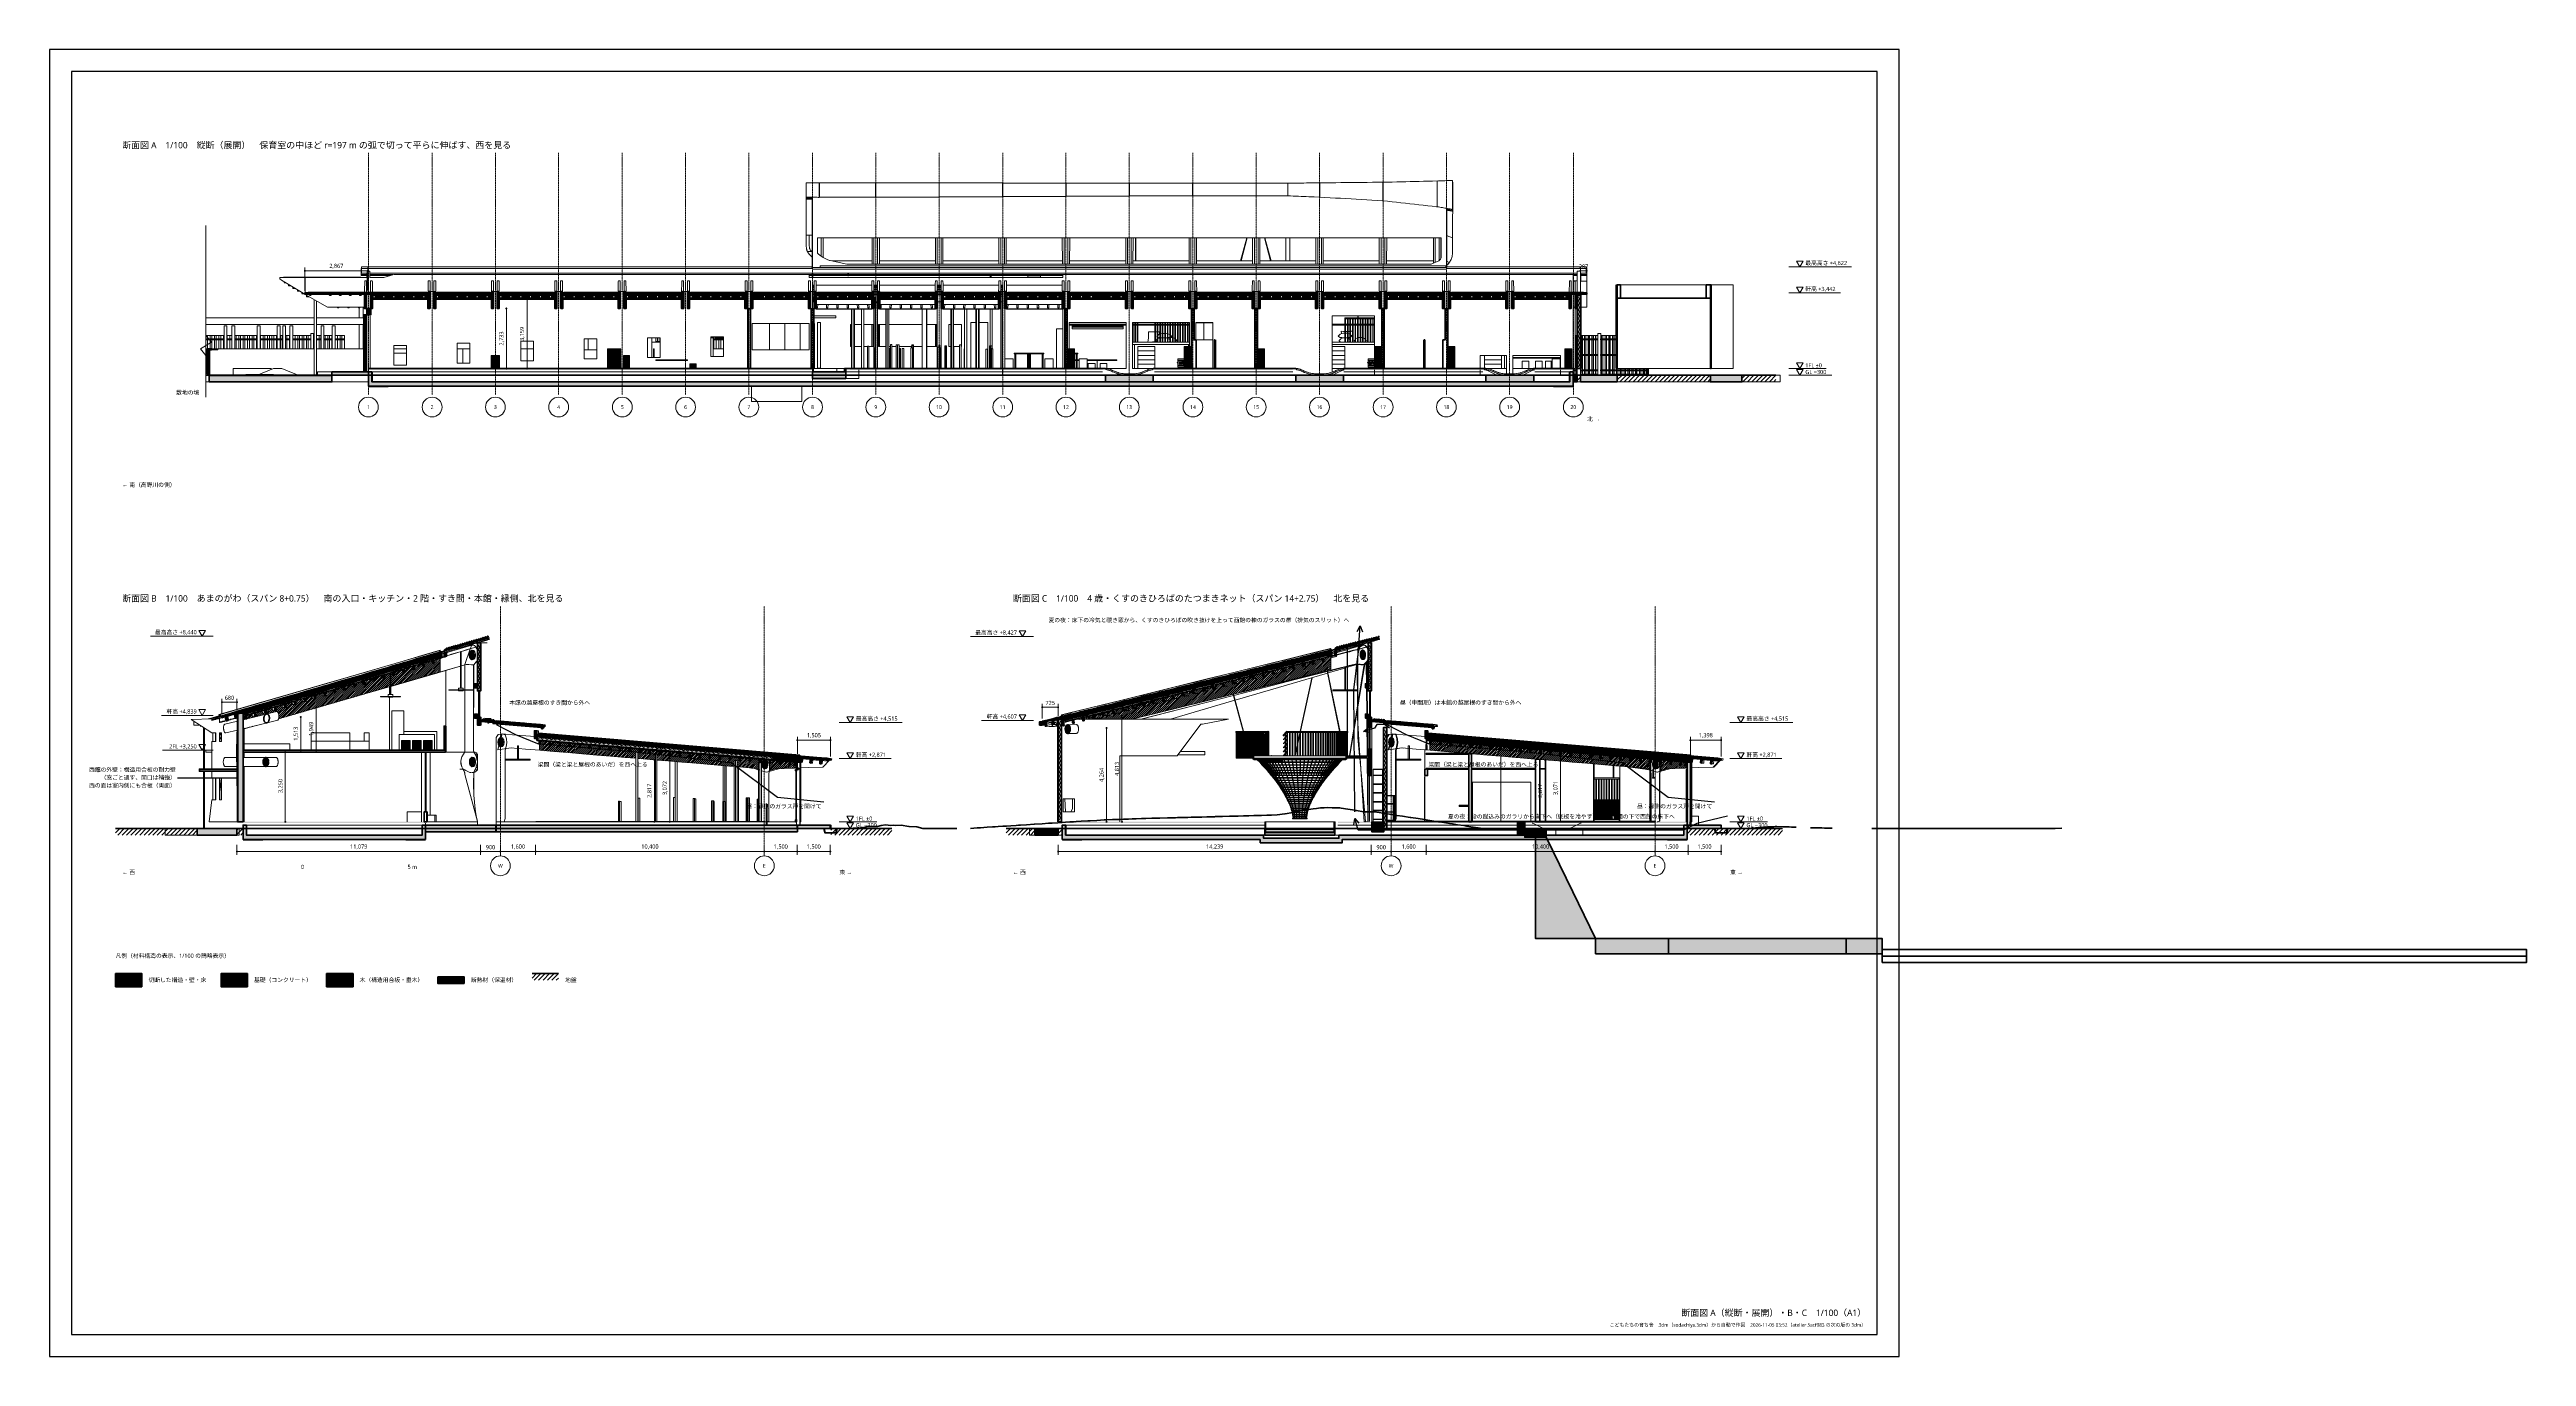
# Model space of a CAD drawing. Header units: millimetres. Extents: x 0 to 153524, y 0 to 59400.
# Drawn here: x 0 to 112623, y 0 to 59400 of the extents above; entities that cross this region are included whole.
import ezdxf

# ---------------------------------------------------------------- set-up
doc = ezdxf.new("R2010")
doc.units = ezdxf.units.MM
doc.linetypes.add('DASHDOT', pattern=[3.556, 2.54, -0.508, 0, -0.508])
for name, color, linetype, lineweight in [('01_切断（構造・壁）', 7, 'Continuous', 35), ('02_切断（家具）', 8, 'Continuous', 18), ('03_切断（ガラス）', 5, 'Continuous', 13), ('04_切断（機械室などの塊）', 7, 'Continuous', 35), ('05_断熱（仮）', 2, 'Continuous', 9), ('07_切断（建具）', 7, 'Continuous', 18), ('10_見えがかり', 7, 'Continuous', 13), ('11_見えがかり（家具）', 8, 'Continuous', 9), ('12_見えがかり（ガラス）', 5, 'Continuous', 9), ('14_鏡面', 8, 'Continuous', 9), ('15_地盤', 8, 'Continuous', 9), ('40_通り芯', 1, 'DASHDOT', 9), ('41_通り芯の符号', 1, 'Continuous', 13), ('50_寸法', 3, 'Continuous', 9), ('51_高さ', 3, 'Continuous', 9), ('80_図名・縮尺・方位', 7, 'Continuous', 18), ('90_図枠', 7, 'Continuous', 25)]:
    doc.layers.add(name, color=color, linetype=linetype, lineweight=lineweight)
doc.styles.add('JP', font='NotoSansCJKjp-Regular.otf')

msp = doc.modelspace()

# ---------------------------------------------------------------- hatches: boundary and pattern name
at = {"layer": '01_切断（構造・壁）'}
for color, points in [(7, [(75528, 45863), (75528, 48700), (75542, 48700), (75548, 48700), (75548, 46223), (75548, 46223), (75548, 44900), (75534, 44900), (75528, 44900), (75528, 45863)]), (7, [(11765, 48342), (11765, 48359), (12254, 48360), (13204, 48361), (14320, 48362), (14320, 48362), (14504, 48362), (14504, 48353), (14504, 48342), (14320, 48342), (13204, 48341), (12254, 48340), (11765, 48339), (11765, 48339)]), (7, [(14324, 48233), (14344, 48233), (14414, 48233), (14414, 47633), (14360, 47633), (14324, 47633)]), (7, [(14460, 47631), (14462, 47631), (14475, 47631), (14475, 47373), (14475, 47345), (14474, 47345), (14460, 47345), (14460, 47373)]), (7, [(14475, 47358), (14475, 47631), (14475, 47631), (14475, 47631), (14509, 47631), (14509, 47631), (14509, 47631), (14520, 47631), (14520, 47631), (14611, 47631), (14611, 47358), (14611, 47345), (14600, 47345), (14511, 47345), (14475, 47345), (14475, 47345)]), (7, [(15947, 48342), (14544, 48342), (14504, 48342), (14504, 48352), (14504, 48362), (14544, 48362), (15948, 48362), (17147, 48362), (17147, 48352), (17147, 48342), (15947, 48342)]), (7, [(14614, 48233), (14684, 48233), (14684, 47633), (14630, 47633), (14594, 47633), (14594, 48233)]), (7, [(17207, 48233), (17227, 48233), (17297, 48233), (17297, 47633), (17243, 47633), (17207, 47633)]), (7, [(17302, 47633), (17301, 47633), (17301, 47701), (17301, 48402), (17301, 48402), (17302, 48402), (17302, 48334), (17302, 47633)]), (7, [(17473, 47633), (17472, 47633), (17472, 47701), (17472, 48402), (17472, 48402), (17474, 48402), (17474, 48334), (17474, 47633)]), (7, [(17497, 48233), (17567, 48233), (17567, 47633), (17513, 47633), (17477, 47633), (17477, 48233)]), (7, [(18788, 48362), (18833, 48362), (20030, 48362), (20030, 48352), (20030, 48342), (18833, 48342), (18788, 48342), (17627, 48342), (17627, 48353), (17627, 48362), (18788, 48362)]), (7, [(20090, 48233), (20110, 48233), (20180, 48233), (20180, 47633), (20125, 47633), (20090, 47633)]), (7, [(20185, 47633), (20184, 47633), (20184, 47701), (20184, 48402), (20184, 48402), (20185, 48402), (20185, 48334), (20185, 47633)]), (7, [(20356, 47633), (20355, 47633), (20355, 47701), (20355, 48402), (20355, 48402), (20356, 48402), (20356, 48334), (20356, 47633)]), (7, [(20380, 48233), (20450, 48233), (20450, 47633), (20395, 47633), (20360, 47633), (20360, 48233)]), (7, [(21717, 48342), (21671, 48342), (20510, 48342), (20510, 48353), (20510, 48362), (21671, 48362), (21718, 48362), (22913, 48362), (22913, 48352), (22913, 48342)]), (7, [(22973, 48233), (22993, 48233), (23063, 48233), (23063, 47633), (23008, 47633), (22973, 47633)]), (7, [(23068, 47633), (23066, 47633), (23066, 47701), (23066, 48402), (23067, 48402), (23068, 48402), (23068, 48334), (23068, 47633)]), (7, [(23239, 47633), (23237, 47633), (23237, 47701), (23237, 48402), (23238, 48402), (23239, 48402), (23239, 48334), (23239, 47633)]), (7, [(23263, 48233), (23333, 48233), (23333, 47633), (23278, 47633), (23243, 47633), (23243, 48233)]), (7, [(23393, 48344), (23393, 48353), (23393, 48360), (23393, 48362), (23395, 48362), (24554, 48362), (24602, 48362), (25794, 48362), (25796, 48362), (25796, 48360), (25796, 48352), (25796, 48344), (25796, 48343), (25794, 48342), (24602, 48342), (24554, 48342), (23395, 48342), (23393, 48343)]), (7, [(25856, 48233), (25876, 48233), (25946, 48233), (25946, 47633), (25891, 47633), (25856, 47633)]), (7, [(25951, 47633), (25949, 47633), (25949, 47701), (25949, 48402), (25950, 48402), (25951, 48402), (25951, 48334), (25951, 47633)]), (7, [(26122, 47633), (26120, 47633), (26120, 47701), (26120, 48402), (26121, 48402), (26122, 48402), (26122, 48334), (26122, 47633)]), (7, [(26146, 48233), (26216, 48233), (26216, 47633), (26161, 47633), (26126, 47633), (26126, 48233)]), (7, [(27486, 48342), (27437, 48342), (26276, 48342), (26276, 48353), (26276, 48362), (27437, 48362), (27487, 48362), (28679, 48362), (28679, 48352), (28679, 48342)]), (7, [(28739, 48233), (28759, 48233), (28829, 48233), (28829, 47633), (28774, 47633), (28739, 47633)]), (7, [(28832, 48402), (28832, 48402), (28834, 48402), (28834, 48334), (28834, 47633), (28834, 47633), (28832, 47633), (28832, 47701), (28832, 47701)]), (7, [(29005, 47633), (29003, 47633), (29003, 47701), (29003, 48402), (29004, 48402), (29005, 48402), (29005, 48334), (29005, 47633)]), (7, [(29029, 48233), (29099, 48233), (29099, 47633), (29044, 47633), (29009, 47633), (29009, 48233)]), (7, [(30371, 48342), (30319, 48342), (29159, 48342), (29159, 48353), (29159, 48362), (30320, 48362), (30371, 48362), (31561, 48362), (31561, 48352), (31561, 48342)]), (7, [(31622, 48233), (31642, 48233), (31712, 48233), (31712, 47633), (31657, 47633), (31622, 47633)]), (7, [(31717, 47633), (31715, 47633), (31715, 47701), (31715, 48402), (31715, 48402), (31717, 48402), (31717, 48334), (31717, 47633)]), (7, [(31888, 47633), (31886, 47633), (31886, 47701), (31886, 48402), (31886, 48402), (31888, 48402), (31888, 48334), (31888, 47633)]), (7, [(31912, 48233), (31982, 48233), (31982, 47633), (31927, 47633), (31892, 47633), (31892, 48233)]), (7, [(33255, 48362), (34444, 48362), (34444, 48352), (34444, 48342), (33254, 48342), (33202, 48342), (32042, 48342), (32042, 48353), (32042, 48362), (33203, 48362), (33255, 48362)]), (7, [(34505, 48233), (34525, 48233), (34595, 48233), (34595, 47633), (34540, 47633), (34505, 47633)]), (7, [(34600, 47633), (34598, 47633), (34598, 47701), (34598, 48402), (34598, 48402), (34600, 48402), (34600, 48334), (34600, 47633)]), (7, [(34769, 47633), (34769, 47701), (34769, 48402), (34769, 48402), (34771, 48402), (34771, 48334), (34771, 47633), (34771, 47633), (34771, 47633)]), (7, [(34795, 48233), (34865, 48233), (34865, 47633), (34810, 47633), (34775, 47633), (34775, 48233)]), (7, [(36138, 48342), (36085, 48342), (34925, 48342), (34925, 48353), (34925, 48362), (36086, 48362), (36138, 48362), (37327, 48362), (37327, 48352), (37327, 48342), (36138, 48342)]), (7, [(37388, 48233), (37408, 48233), (37478, 48233), (37478, 47633), (37423, 47633), (37388, 47633)]), (7, [(37483, 47633), (37481, 47633), (37481, 47702), (37481, 48402), (37481, 48402), (37483, 48402), (37483, 48334), (37483, 47633)]), (7, [(37654, 47633), (37654, 47633), (37652, 47633), (37652, 47702), (37652, 48402), (37652, 48402), (37654, 48402), (37654, 48334), (37654, 48334)]), (7, [(37678, 48233), (37748, 48233), (37748, 47633), (37693, 47633), (37658, 47633), (37658, 48233)]), (7, [(40210, 48342), (39022, 48342), (38968, 48342), (37808, 48342), (37808, 48353), (37808, 48362), (38969, 48362), (39022, 48362), (40210, 48362), (40210, 48352)]), (7, [(40271, 48233), (40291, 48233), (40361, 48233), (40361, 47633), (40306, 47633), (40271, 47633)]), (7, [(40366, 47633), (40364, 47633), (40364, 47702), (40364, 48402), (40364, 48402), (40366, 48402), (40366, 48334), (40366, 48334), (40366, 47633)]), (7, [(40537, 47633), (40537, 47633), (40535, 47633), (40535, 47702), (40535, 48402), (40535, 48402), (40537, 48402), (40537, 48334), (40537, 48334)]), (7, [(40561, 48233), (40631, 48233), (40631, 47633), (40576, 47633), (40541, 47633), (40541, 48233)]), (7, [(40691, 48362), (41852, 48362), (41852, 48362), (41905, 48362), (43093, 48362), (43093, 48352), (43093, 48342), (41905, 48342), (41851, 48342), (40691, 48342), (40691, 48353), (40691, 48362)]), (7, [(43153, 48233), (43174, 48233), (43243, 48233), (43243, 47633), (43189, 47633), (43153, 47633)]), (7, [(43249, 47633), (43247, 47633), (43247, 47702), (43247, 47702), (43247, 48402), (43247, 48402), (43249, 48402), (43249, 48334), (43249, 47633)]), (7, [(43420, 47633), (43418, 47633), (43418, 47702), (43418, 48402), (43418, 48402), (43420, 48402), (43420, 48334), (43420, 47633)]), (7, [(43444, 48233), (43513, 48233), (43513, 47633), (43459, 47633), (43423, 47633), (43423, 48233)]), (7, [(44789, 48362), (45976, 48362), (45976, 48352), (45976, 48342), (44788, 48342), (44734, 48342), (43574, 48342), (43574, 48353), (43574, 48362), (44734, 48362), (44789, 48362)]), (7, [(46036, 48233), (46057, 48233), (46126, 48233), (46126, 47633), (46072, 47633), (46036, 47633)]), (7, [(46132, 47633), (46130, 47633), (46130, 47702), (46130, 48402), (46130, 48402), (46132, 48402), (46132, 48334), (46132, 47633)]), (7, [(46303, 47633), (46301, 47633), (46301, 47702), (46301, 48402), (46301, 48402), (46303, 48402), (46303, 48334), (46303, 47633)]), (7, [(46327, 48233), (46396, 48233), (46396, 47633), (46342, 47633), (46306, 47633), (46306, 48233)]), (7, [(47672, 48342), (47617, 48342), (46457, 48342), (46457, 48353), (46457, 48362), (47617, 48362), (47672, 48362), (48859, 48362), (48859, 48352), (48859, 48342)]), (7, [(48919, 48233), (48939, 48233), (49009, 48233), (49009, 47633), (48955, 47633), (48919, 47633)]), (7, [(49015, 47633), (49013, 47633), (49013, 47701), (49013, 48402), (49013, 48402), (49015, 48402), (49015, 48334), (49015, 47633)]), (7, [(49186, 47633), (49184, 47633), (49184, 47701), (49184, 48402), (49184, 48402), (49186, 48402), (49186, 48334), (49186, 47633)]), (7, [(49209, 48233), (49279, 48233), (49279, 47633), (49225, 47633), (49189, 47633), (49189, 48233)]), (7, [(50554, 48342), (50500, 48342), (49340, 48342), (49340, 48353), (49340, 48362), (50500, 48362), (50555, 48362), (51742, 48362), (51742, 48352), (51742, 48342), (50554, 48342)]), (7, [(51802, 48233), (51822, 48233), (51892, 48233), (51892, 47633), (51838, 47633), (51802, 47633)]), (7, [(51898, 47633), (51896, 47633), (51896, 47701), (51896, 48402), (51896, 48402), (51898, 48402), (51898, 48334), (51898, 47633)]), (7, [(52069, 47633), (52067, 47633), (52067, 47701), (52067, 48402), (52067, 48402), (52069, 48402), (52069, 48334), (52069, 47633)]), (7, [(52092, 48233), (52162, 48233), (52162, 47633), (52108, 47633), (52072, 47633), (52072, 48233)]), (7, [(52222, 48353), (52222, 48362), (53383, 48362), (53437, 48362), (54625, 48362), (54625, 48352), (54625, 48352), (54625, 48342), (53437, 48342), (53383, 48342), (52222, 48342), (52222, 48342)]), (7, [(54685, 48233), (54705, 48233), (54775, 48233), (54775, 47633), (54721, 47633), (54685, 47633)]), (7, [(54781, 47633), (54780, 47633), (54779, 47633), (54779, 47701), (54779, 48402), (54779, 48402), (54781, 48402), (54781, 48334), (54781, 48334)]), (7, [(54952, 47633), (54950, 47633), (54950, 47701), (54950, 48402), (54950, 48402), (54952, 48402), (54952, 48334), (54952, 47633)]), (7, [(54975, 48233), (55045, 48233), (55045, 47633), (54991, 47633), (54955, 47633), (54955, 48233)]), (7, [(56319, 48342), (56266, 48342), (55105, 48342), (55105, 48353), (55105, 48362), (56266, 48362), (56319, 48362), (57508, 48362), (57508, 48352), (57508, 48342)]), (7, [(57568, 48233), (57588, 48233), (57658, 48233), (57658, 47633), (57604, 47633), (57568, 47633)]), (7, [(57663, 47633), (57662, 47633), (57662, 47701), (57662, 48402), (57662, 48402), (57664, 48402), (57664, 48334), (57664, 47633)]), (7, [(57834, 47633), (57833, 47633), (57833, 47701), (57833, 48402), (57833, 48402), (57835, 48402), (57835, 48334), (57835, 47633)]), (7, [(57858, 48233), (57928, 48233), (57928, 47633), (57874, 47633), (57838, 47633), (57838, 48233)]), (7, [(59201, 48342), (59149, 48342), (57988, 48342), (57988, 48353), (57988, 48362), (59149, 48362), (59201, 48362), (60391, 48362), (60391, 48352), (60391, 48342)]), (7, [(60451, 48233), (60471, 48233), (60541, 48233), (60541, 47633), (60486, 47633), (60451, 47633)]), (7, [(60546, 47633), (60545, 47633), (60545, 47701), (60545, 48402), (60545, 48402), (60546, 48402), (60546, 48334), (60546, 47633)]), (7, [(60717, 47633), (60716, 47633), (60716, 47701), (60716, 48402), (60716, 48402), (60717, 48402), (60717, 48334), (60717, 47633)]), (7, [(60741, 48233), (60811, 48233), (60811, 47633), (60756, 47633), (60721, 47633), (60721, 48233)]), (7, [(62082, 48342), (62032, 48342), (60871, 48342), (60871, 48353), (60871, 48362), (62032, 48362), (62082, 48362), (63274, 48362), (63274, 48352), (63274, 48342)]), (7, [(63334, 48233), (63354, 48233), (63424, 48233), (63424, 47633), (63369, 47633), (63334, 47633)]), (7, [(63429, 47633), (63427, 47633), (63427, 47701), (63427, 47701), (63427, 48402), (63428, 48402), (63429, 48402), (63429, 48334), (63429, 47633)]), (7, [(63600, 47633), (63599, 47633), (63599, 47701), (63599, 48402), (63599, 48402), (63600, 48402), (63600, 48334), (63600, 47633)]), (7, [(63624, 48233), (63694, 48233), (63694, 47633), (63639, 47633), (63604, 47633), (63604, 48233)]), (7, [(63754, 48342), (63754, 48353), (63754, 48362), (64915, 48362), (64964, 48362), (66157, 48362), (66157, 48352), (66157, 48342), (64963, 48342), (64915, 48342), (63754, 48342)]), (7, [(66217, 48233), (66237, 48233), (66307, 48233), (66307, 47633), (66252, 47633), (66217, 47633)]), (7, [(66312, 47633), (66310, 47633), (66310, 47701), (66310, 48402), (66311, 48402), (66312, 48402), (66312, 48334), (66312, 47633)]), (7, [(66483, 47633), (66481, 47633), (66481, 47701), (66481, 48402), (66482, 48402), (66483, 48402), (66483, 48334), (66483, 47633)]), (7, [(66507, 48233), (66577, 48233), (66577, 47633), (66522, 47633), (66487, 47633), (66487, 48233)]), (7, [(67928, 48342), (67913, 48342), (66637, 48342), (66637, 48353), (66637, 48362), (67914, 48362), (67928, 48362), (69280, 48362), (69280, 48353), (69280, 48342), (67928, 48342)]), (7, [(69100, 48233), (69120, 48233), (69190, 48233), (69190, 47633), (69135, 47633), (69100, 47633)]), (7, [(69280, 48342), (69280, 48352), (69280, 48362), (69495, 48362), (69744, 48362), (69744, 48353), (69744, 48342), (69495, 48342)]), (7, [(69390, 48233), (69460, 48233), (69460, 47633), (69405, 47633), (69370, 47633), (69370, 48233)]), (7, [(69462, 46362), (69462, 46362), (69462, 46362), (69462, 46362), (69462, 48231), (69462, 48231), (69462, 48233), (69464, 48233), (69517, 48233), (69606, 48233), (69608, 48233), (69608, 48231), (69608, 48231), (69608, 46362), (69608, 46305), (69608, 46305), (69608, 46305), (69608, 46305), (69608, 44902), (69608, 44902), (69608, 44902), (69608, 44902), (69608, 44900), (69606, 44900), (69464, 44900), (69462, 44900), (69462, 44902), (69462, 45095), (69462, 46362), (69462, 46362)]), (7, [(69623, 47012), (69623, 47012), (69623, 44900), (69617, 44900), (69608, 44900), (69608, 47012), (69608, 48233), (69613, 48233), (69623, 48233)]), (7, [(14379, 47274), (14379, 47220), (14375, 47220), (14336, 47220), (14336, 47274), (14336, 47280), (14340, 47280), (14379, 47280)]), (7, [(7170, 45755), (7170, 45755), (7171, 45755), (7172, 45755), (7173, 45755), (7173, 45755), (7179, 45755), (7184, 45755), (7189, 45755), (7193, 45755), (7197, 45755), (7201, 45755), (7204, 45755), (7207, 45755), (7210, 45755), (7213, 45755), (7215, 45755), (7217, 45755), (7220, 45755), (7222, 45755), (7225, 45755), (7228, 45755), (7232, 45755), (7236, 45755), (7241, 45755), (7247, 45755), (7255, 45755), (7264, 45755), (7274, 45755), (7274, 44802), (7274, 44650), (7264, 44650), (7255, 44650), (7247, 44650), (7241, 44650), (7236, 44650), (7232, 44650), (7228, 44650), (7225, 44650), (7222, 44650), (7220, 44650), (7217, 44650), (7215, 44650), (7213, 44650), (7210, 44650), (7207, 44650), (7204, 44650), (7201, 44650), (7197, 44650), (7193, 44650), (7189, 44650), (7184, 44650), (7179, 44650), (7173, 44650), (7173, 44650), (7172, 44650), (7171, 44650), (7170, 44650), (7170, 44650), (7170, 44668), (7170, 44668)]), (7, [(7171, 45800), (7179, 45800), (7205, 45800), (7231, 45800), (7256, 45800), (7275, 45800), (7275, 45784), (7275, 45755), (7256, 45755), (7231, 45755), (7205, 45755), (7179, 45755), (7171, 45755), (7171, 45769)]), (7, [(7182, 44650), (7183, 44650), (7184, 44650), (7186, 44650), (7187, 44650), (7187, 44650), (7191, 44650), (7195, 44650), (7199, 44650), (7202, 44650), (7205, 44650), (7207, 44650), (7210, 44650), (7212, 44650), (7214, 44650), (7216, 44650), (7218, 44650), (7220, 44650), (7221, 44650), (7223, 44650), (7225, 44650), (7227, 44650), (7229, 44650), (7232, 44650), (7236, 44650), (7240, 44650), (7245, 44650), (7251, 44650), (7260, 44650), (7260, 44650), (7260, 44650), (7260, 44650), (7260, 44650), (7260, 44650), (7260, 44650), (7260, 44650), (7261, 44650), (7261, 44650), (7262, 44650), (7262, 44636), (7262, 44600), (7261, 44600), (7261, 44600), (7260, 44600), (7260, 44600), (7260, 44600), (7260, 44600), (7260, 44600), (7260, 44600), (7260, 44600), (7260, 44600), (7251, 44600), (7245, 44600), (7240, 44600), (7236, 44600), (7232, 44600), (7229, 44600), (7227, 44600), (7225, 44600), (7223, 44600), (7221, 44600), (7220, 44600), (7218, 44600), (7216, 44600), (7214, 44600), (7212, 44600), (7210, 44600), (7207, 44600), (7205, 44600), (7202, 44600), (7199, 44600), (7195, 44600), (7191, 44600), (7187, 44600), (7187, 44600), (7186, 44600), (7184, 44600), (7183, 44600), (7182, 44600), (7182, 44621)]), (7, [(7260, 44470), (7260, 44595), (8633, 44595), (9575, 44595), (12210, 44595), (12743, 44595), (12837, 44595), (12837, 44561), (12837, 44295), (12743, 44295), (12210, 44295), (9575, 44295), (8633, 44295), (7260, 44295)]), (7, [(7307, 44590), (7307, 44596), (7307, 44600), (8680, 44600), (12833, 44600), (12840, 44600), (12840, 44591), (12840, 44590), (12833, 44590), (8680, 44590)]), (7, [(9255, 44620), (9345, 44620), (9402, 44620), (9436, 44620), (9458, 44620), (9474, 44620), (9506, 44620), (9557, 44620), (9628, 44620), (9731, 44620), (9886, 44620), (10129, 44620), (10181, 44620), (10181, 44617), (10181, 44600), (10129, 44600), (9886, 44600), (9731, 44600), (9628, 44600), (9557, 44600), (9506, 44600), (9474, 44600), (9458, 44600), (9436, 44600), (9402, 44600), (9345, 44600), (9255, 44600), (9255, 44617)]), (7, [(14470, 44600), (14435, 44600), (14400, 44600), (14366, 44600), (14366, 44600), (14331, 44600), (14296, 44600), (14296, 44600), (14261, 44600), (14226, 44600), (14190, 44600), (14154, 44600), (14154, 44600), (14118, 44600), (14118, 44600), (14082, 44600), (14045, 44600), (14045, 44600), (14008, 44600), (13971, 44600), (13933, 44600), (13895, 44600), (13856, 44600), (13816, 44600), (13776, 44600), (13776, 44600), (13735, 44600), (13694, 44600), (13652, 44600), (13609, 44600), (13565, 44600), (13520, 44600), (13474, 44600), (13427, 44600), (13379, 44600), (13329, 44600), (13279, 44600), (13226, 44600), (13173, 44600), (13117, 44600), (13060, 44600), (13001, 44600), (12940, 44600), (12876, 44600), (12838, 44600), (12838, 44663), (12838, 44750), (12875, 44750), (12938, 44750), (12998, 44750), (13056, 44750), (13112, 44750), (13166, 44750), (13219, 44750), (13270, 44750), (13320, 44750), (13368, 44750), (13416, 44750), (13462, 44750), (13507, 44750), (13551, 44750), (13595, 44750), (13637, 44750), (13679, 44750), (13720, 44750), (13760, 44750), (13760, 44750), (13800, 44750), (13839, 44750), (13877, 44750), (13915, 44750), (13953, 44750), (13990, 44750), (14027, 44750), (14027, 44750), (14063, 44750), (14099, 44750), (14099, 44750), (14135, 44750), (14135, 44750), (14170, 44750), (14206, 44750), (14241, 44750), (14276, 44750), (14276, 44750), (14311, 44750), (14345, 44750), (14345, 44750), (14380, 44750), (14414, 44750), (14449, 44750), (14471, 44750), (14471, 44750), (14472, 44750), (14473, 44750), (14474, 44750), (14475, 44750), (14475, 44750), (14476, 44750), (14477, 44750), (14478, 44750), (14479, 44750), (14480, 44750), (14485, 44750), (14487, 44750), (14489, 44750), (14491, 44750), (14494, 44750), (14496, 44750), (14500, 44750), (14504, 44750), (14504, 44750), (14504, 44743), (14504, 44600), (14504, 44600), (14500, 44600), (14496, 44600), (14494, 44600), (14491, 44600), (14489, 44600), (14487, 44600), (14485, 44600), (14480, 44600), (14479, 44600), (14478, 44600), (14477, 44600), (14476, 44600), (14475, 44600), (14475, 44600), (14474, 44600), (14473, 44600), (14472, 44600), (14471, 44600), (14471, 44600)]), (7, [(14379, 44755), (14375, 44755), (14336, 44755), (14336, 44836), (14336, 44845), (14340, 44845), (14379, 44845), (14379, 44845)]), (7, [(14504, 44902), (14504, 44908), (14504, 44910), (14506, 44910), (15050, 44910), (15050, 44910), (15596, 44910), (15596, 44910), (17386, 44910), (17388, 44910), (17388, 44908), (17388, 44902), (17388, 44900), (17386, 44900), (15596, 44900), (15596, 44900), (15050, 44900), (15050, 44900), (15050, 44900), (15050, 44900), (14506, 44900), (14504, 44900)]), (7, [(34685, 44842), (34685, 44900), (14504, 44900), (14504, 44842)]), (8, [(69280, 44100), (69130, 44100), (14654, 44100), (14504, 44100), (14504, 44300), (14504, 44752), (14654, 44752), (14654, 44300), (69130, 44300), (69130, 44752), (69280, 44752), (69280, 44300)]), (7, [(20179, 44900), (20179, 44900), (19992, 44900), (19931, 44900), (19803, 44900), (19733, 44900), (19613, 44900), (19541, 44900), (19419, 44900), (19352, 44900), (19210, 44900), (19164, 44900), (19071, 44900), (18889, 44900), (18889, 44900), (18889, 44900), (18889, 44900), (18707, 44900), (18646, 44900), (18616, 44900), (18585, 44900), (18525, 44900), (18343, 44900), (18343, 44900), (18343, 44900), (18343, 44900), (18161, 44900), (18100, 44900), (18070, 44900), (18040, 44900), (17979, 44900), (17797, 44900), (17797, 44900), (17797, 44900), (17797, 44900), (17615, 44900), (17554, 44900), (17524, 44900), (17494, 44900), (17433, 44900), (17388, 44900), (17388, 44906), (17388, 44910), (17433, 44910), (17494, 44910), (17524, 44910), (17554, 44910), (17615, 44910), (17797, 44910), (17797, 44910), (17797, 44910), (17797, 44910), (17979, 44910), (18040, 44910), (18070, 44910), (18100, 44910), (18161, 44910), (18343, 44910), (18343, 44910), (18343, 44910), (18343, 44910), (18525, 44910), (18585, 44910), (18616, 44910), (18646, 44910), (18707, 44910), (18889, 44910), (18889, 44910), (18889, 44910), (18889, 44910), (19071, 44910), (19164, 44910), (19210, 44910), (19352, 44910), (19419, 44910), (19541, 44910), (19613, 44910), (19733, 44910), (19803, 44910), (19931, 44910), (19992, 44910), (20179, 44910), (20179, 44910), (20270, 44910), (20270, 44904), (20270, 44900)]), (7, [(23107, 44900), (23022, 44900), (22852, 44900), (22681, 44900), (22511, 44900), (22340, 44900), (22169, 44900), (21999, 44900), (21999, 44900), (21938, 44900), (21908, 44900), (21878, 44900), (21817, 44900), (21635, 44900), (21635, 44900), (21635, 44900), (21635, 44900), (21453, 44900), (21392, 44900), (21362, 44900), (21332, 44900), (21271, 44900), (21089, 44900), (21089, 44900), (21089, 44900), (21089, 44900), (20907, 44900), (20846, 44900), (20816, 44900), (20786, 44900), (20725, 44900), (20543, 44900), (20543, 44900), (20543, 44900), (20543, 44900), (20361, 44900), (20301, 44900), (20270, 44900), (20270, 44900), (20270, 44906), (20270, 44910), (20270, 44910), (20301, 44910), (20361, 44910), (20543, 44910), (20543, 44910), (20543, 44910), (20543, 44910), (20725, 44910), (20786, 44910), (20816, 44910), (20846, 44910), (20907, 44910), (21089, 44910), (21089, 44910), (21089, 44910), (21089, 44910), (21271, 44910), (21332, 44910), (21362, 44910), (21392, 44910), (21453, 44910), (21635, 44910), (21635, 44910), (21635, 44910), (21635, 44910), (21817, 44910), (21878, 44910), (21908, 44910), (21938, 44910), (21999, 44910), (21999, 44910), (22169, 44910), (22340, 44910), (22511, 44910), (22681, 44910), (22852, 44910), (23022, 44910), (23107, 44910), (23152, 44910), (23152, 44904), (23152, 44900)]), (7, [(25913, 44900), (25854, 44900), (25684, 44900), (25513, 44900), (25343, 44900), (25172, 44900), (25001, 44900), (24831, 44900), (24745, 44900), (24654, 44900), (24563, 44900), (24381, 44900), (24381, 44900), (24381, 44900), (24381, 44900), (24199, 44900), (24139, 44900), (24108, 44900), (24078, 44900), (24017, 44900), (23835, 44900), (23835, 44900), (23835, 44900), (23835, 44900), (23653, 44900), (23593, 44900), (23562, 44900), (23532, 44900), (23471, 44900), (23289, 44900), (23289, 44900), (23289, 44900), (23289, 44900), (23152, 44900), (23152, 44906), (23152, 44910), (23289, 44910), (23289, 44910), (23289, 44910), (23289, 44910), (23471, 44910), (23532, 44910), (23562, 44910), (23593, 44910), (23653, 44910), (23835, 44910), (23835, 44910), (23835, 44910), (23835, 44910), (24017, 44910), (24078, 44910), (24108, 44910), (24139, 44910), (24199, 44910), (24381, 44910), (24381, 44910), (24381, 44910), (24381, 44910), (24563, 44910), (24654, 44910), (24745, 44910), (24831, 44910), (25001, 44910), (25172, 44910), (25343, 44910), (25513, 44910), (25684, 44910), (25854, 44910), (25913, 44910), (26036, 44910), (26036, 44906), (26036, 44900)]), (7, [(28783, 44900), (28698, 44900), (28527, 44900), (28356, 44900), (28186, 44900), (28015, 44900), (27845, 44900), (27674, 44900), (27674, 44900), (27145, 44900), (26960, 44900), (26776, 44900), (26591, 44900), (26406, 44900), (26221, 44900), (26036, 44900), (26036, 44900), (26036, 44904), (26036, 44910), (26036, 44910), (26221, 44910), (26406, 44910), (26591, 44910), (26776, 44910), (26960, 44910), (27145, 44910), (27674, 44910), (27674, 44910), (27845, 44910), (28015, 44910), (28186, 44910), (28356, 44910), (28527, 44910), (28698, 44910), (28783, 44910), (28918, 44910), (28918, 44904), (28918, 44900)]), (7, [(31787, 44900), (31530, 44900), (31359, 44900), (31188, 44900), (31018, 44900), (30847, 44900), (30677, 44900), (30506, 44900), (30420, 44900), (30147, 44900), (29874, 44900), (29601, 44900), (29328, 44900), (29056, 44900), (28918, 44900), (28918, 44906), (28918, 44910), (29056, 44910), (29328, 44910), (29601, 44910), (29874, 44910), (30147, 44910), (30420, 44910), (30506, 44910), (30677, 44910), (30847, 44910), (31018, 44910), (31188, 44910), (31359, 44910), (31530, 44910), (31787, 44910), (31803, 44910), (31803, 44910), (31803, 44900)]), (7, [(34685, 44450), (34685, 44630), (34685, 44750), (35266, 44750), (35271, 44750), (35328, 44750), (35330, 44750), (35333, 44750), (35701, 44750), (35704, 44750), (35710, 44750), (35919, 44750), (35919, 44750), (35925, 44750), (35933, 44750), (35941, 44750), (35950, 44750), (35951, 44750), (35955, 44750), (36048, 44750), (36049, 44750), (36053, 44750), (36058, 44750), (36065, 44750), (36073, 44750), (36082, 44750), (36093, 44750), (36105, 44750), (36117, 44750), (36130, 44750), (36143, 44750), (36157, 44750), (36170, 44750), (36182, 44750), (36196, 44750), (36210, 44750), (36210, 44480), (36210, 44450), (36196, 44450), (36182, 44450), (36170, 44450), (36157, 44450), (36143, 44450), (36130, 44450), (36117, 44450), (36105, 44450), (36093, 44450), (36082, 44450), (36073, 44450), (36065, 44450), (36058, 44450), (36053, 44450), (36049, 44450), (36048, 44450), (35955, 44450), (35951, 44450), (35950, 44450), (35941, 44450), (35933, 44450), (35925, 44450), (35919, 44450), (35919, 44450), (35710, 44450), (35704, 44450), (35701, 44450), (35333, 44450), (35330, 44450), (35328, 44450), (35271, 44450), (35266, 44450)]), (7, [(37474, 44900), (37416, 44900), (37241, 44900), (37178, 44900), (37178, 44900), (37177, 44900), (37176, 44900), (37174, 44900), (37169, 44900), (37161, 44900), (37152, 44900), (37141, 44900), (37129, 44900), (37115, 44900), (37100, 44900), (37084, 44900), (37068, 44900), (37052, 44900), (37035, 44900), (37019, 44900), (37003, 44900), (36988, 44900), (36974, 44900), (36960, 44900), (36945, 44900), (36929, 44900), (36912, 44900), (36895, 44900), (36878, 44900), (36860, 44900), (36842, 44900), (36824, 44900), (36807, 44900), (36789, 44900), (36773, 44900), (36757, 44900), (36742, 44900), (36728, 44900), (36724, 44900), (36719, 44900), (36713, 44900), (36707, 44900), (36701, 44900), (36694, 44900), (36687, 44900), (36679, 44900), (36671, 44900), (36663, 44900), (36654, 44900), (36645, 44900), (36636, 44900), (36626, 44900), (36616, 44900), (36606, 44900), (36595, 44900), (36584, 44900), (36573, 44900), (36561, 44900), (36546, 44900), (36529, 44900), (36510, 44900), (36489, 44900), (36467, 44900), (36444, 44900), (36420, 44900), (36345, 44900), (36344, 44900), (36340, 44900), (36335, 44900), (36328, 44900), (36320, 44900), (36310, 44900), (36298, 44900), (36285, 44900), (36272, 44900), (36257, 44900), (36242, 44900), (36227, 44900), (36212, 44900), (36210, 44900), (36210, 44909), (36210, 44910), (36212, 44910), (36227, 44910), (36242, 44910), (36257, 44910), (36272, 44910), (36285, 44910), (36298, 44910), (36310, 44910), (36320, 44910), (36328, 44910), (36335, 44910), (36340, 44910), (36344, 44910), (36345, 44910), (36420, 44910), (36444, 44910), (36467, 44910), (36489, 44910), (36510, 44910), (36529, 44910), (36546, 44910), (36561, 44910), (36573, 44910), (36584, 44910), (36595, 44910), (36606, 44910), (36616, 44910), (36626, 44910), (36636, 44910), (36645, 44910), (36654, 44910), (36663, 44910), (36671, 44910), (36679, 44910), (36687, 44910), (36694, 44910), (36701, 44910), (36707, 44910), (36713, 44910), (36719, 44910), (36724, 44910), (36728, 44910), (36742, 44910), (36757, 44910), (36773, 44910), (36789, 44910), (36807, 44910), (36824, 44910), (36842, 44910), (36860, 44910), (36878, 44910), (36895, 44910), (36912, 44910), (36929, 44910), (36945, 44910), (36960, 44910), (36974, 44910), (36988, 44910), (37003, 44910), (37019, 44910), (37035, 44910), (37052, 44910), (37068, 44910), (37084, 44910), (37100, 44910), (37115, 44910), (37129, 44910), (37141, 44910), (37152, 44910), (37161, 44910), (37169, 44910), (37174, 44910), (37176, 44910), (37177, 44910), (37178, 44910), (37178, 44910), (37241, 44910), (37416, 44910), (37474, 44910), (37567, 44910), (37567, 44904), (37567, 44900)]), (7, [(47880, 44842), (47880, 44900), (36396, 44900), (36396, 44842)]), (7, [(40451, 44900), (40264, 44900), (40147, 44900), (39972, 44900), (39797, 44900), (39622, 44900), (39446, 44900), (39271, 44900), (39154, 44900), (38874, 44900), (38594, 44900), (38314, 44900), (38034, 44900), (37754, 44900), (37567, 44900), (37567, 44906), (37567, 44910), (37754, 44910), (38034, 44910), (38314, 44910), (38594, 44910), (38874, 44910), (39154, 44910), (39271, 44910), (39446, 44910), (39622, 44910), (39797, 44910), (39972, 44910), (40147, 44910), (40264, 44910), (40451, 44910), (40451, 44904), (40451, 44904)]), (7, [(40451, 44910), (40544, 44910), (40824, 44910), (41104, 44910), (41384, 44910), (41664, 44910), (41944, 44910), (42002, 44910), (42177, 44910), (42353, 44910), (42528, 44910), (42703, 44910), (42878, 44910), (43053, 44910), (43333, 44910), (43333, 44904), (43333, 44904), (43333, 44900), (43053, 44900), (42878, 44900), (42703, 44900), (42528, 44900), (42353, 44900), (42177, 44900), (42002, 44900), (41944, 44900), (41664, 44900), (41384, 44900), (41104, 44900), (40824, 44900), (40544, 44900), (40451, 44900), (40451, 44906), (40451, 44906)]), (7, [(48009, 44907), (48009, 44900), (48003, 44900), (47990, 44900), (47986, 44900), (46847, 44900), (46777, 44900), (46707, 44900), (46637, 44900), (46567, 44900), (46497, 44900), (46427, 44900), (46357, 44900), (46287, 44900), (46217, 44900), (46217, 44902), (46217, 44902), (46217, 44910), (46287, 44910), (46357, 44910), (46427, 44910), (46497, 44910), (46567, 44910), (46637, 44910), (46707, 44910), (46777, 44910), (46847, 44910), (47986, 44910), (47990, 44910), (48003, 44910), (48009, 44910), (48009, 44907)]), (7, [(48014, 44295), (48014, 44550), (48014, 44595), (48082, 44595), (48167, 44595), (48210, 44595), (48299, 44595), (48394, 44595), (48496, 44595), (48609, 44595), (48670, 44595), (48804, 44595), (48961, 44595), (49148, 44595), (49381, 44595), (49682, 44595), (50096, 44595), (50184, 44595), (50184, 44543), (50184, 44295), (50096, 44295), (49682, 44295), (49381, 44295), (49148, 44295), (48961, 44295), (48804, 44295), (48670, 44295), (48609, 44295), (48496, 44295), (48394, 44295), (48299, 44295), (48210, 44295), (48167, 44295), (48082, 44295)]), (7, [(51983, 44900), (51796, 44900), (51680, 44900), (51563, 44900), (51446, 44900), (51330, 44900), (51213, 44900), (51096, 44900), (50979, 44900), (50863, 44900), (50746, 44900), (50687, 44900), (50495, 44900), (50487, 44900), (50469, 44900), (50443, 44900), (50407, 44900), (50361, 44900), (50305, 44900), (50238, 44900), (50189, 44900), (50189, 44906), (50189, 44906), (50189, 44910), (50238, 44910), (50305, 44910), (50361, 44910), (50407, 44910), (50443, 44910), (50469, 44910), (50487, 44910), (50495, 44910), (50687, 44910), (50746, 44910), (50863, 44910), (50979, 44910), (51096, 44910), (51213, 44910), (51330, 44910), (51446, 44910), (51563, 44910), (51680, 44910), (51796, 44910), (51983, 44910), (51983, 44903), (51983, 44903)]), (7, [(56529, 44842), (56529, 44900), (50236, 44900), (50236, 44842)]), (7, [(53424, 44910), (53541, 44910), (53560, 44910), (53591, 44910), (53621, 44910), (53651, 44910), (53660, 44910), (53929, 44910), (54813, 44910), (54865, 44910), (54865, 44908), (54865, 44900), (54813, 44900), (53929, 44900), (53660, 44900), (53651, 44900), (53621, 44900), (53591, 44900), (53560, 44900), (53541, 44900), (53424, 44900), (53424, 44902), (53424, 44902)]), (7, [(56644, 44900), (56635, 44900), (56546, 44900), (56359, 44900), (56173, 44900), (55986, 44900), (55799, 44900), (55612, 44900), (55426, 44900), (55239, 44900), (55052, 44900), (54865, 44900), (54865, 44909), (54865, 44910), (55052, 44910), (55239, 44910), (55426, 44910), (55612, 44910), (55799, 44910), (55986, 44910), (56173, 44910), (56359, 44910), (56546, 44910), (56635, 44910), (56644, 44910), (56658, 44910), (56658, 44902), (56658, 44902), (56658, 44900)]), (7, [(56665, 44295), (56665, 44474), (56665, 44595), (56795, 44595), (56998, 44595), (57092, 44595), (57182, 44595), (57353, 44595), (57513, 44595), (57667, 44595), (57817, 44595), (57891, 44595), (58038, 44595), (58187, 44595), (58340, 44595), (58499, 44595), (58668, 44595), (58835, 44595), (58835, 44318), (58835, 44295), (58668, 44295), (58499, 44295), (58340, 44295), (58187, 44295), (58038, 44295), (57891, 44295), (57817, 44295), (57667, 44295), (57513, 44295), (57353, 44295), (57182, 44295), (57092, 44295), (56998, 44295), (56795, 44295)]), (7, [(58839, 44910), (58850, 44910), (58922, 44910), (58983, 44910), (59034, 44910), (59075, 44910), (59106, 44910), (59128, 44910), (59141, 44910), (59335, 44910), (59394, 44910), (59511, 44910), (59628, 44910), (59744, 44910), (59861, 44910), (59978, 44910), (60095, 44910), (60211, 44910), (60328, 44910), (60445, 44910), (60631, 44910), (60631, 44904), (60631, 44904), (60631, 44900), (60445, 44900), (60328, 44900), (60211, 44900), (60095, 44900), (59978, 44900), (59861, 44900), (59744, 44900), (59628, 44900), (59511, 44900), (59394, 44900), (59335, 44900), (59141, 44900), (59128, 44900), (59106, 44900), (59075, 44900), (59034, 44900), (58983, 44900), (58922, 44900), (58850, 44900), (58839, 44900), (58839, 44901), (58839, 44901)]), (7, [(65177, 44842), (65177, 44900), (58849, 44900), (58849, 44842)]), (7, [(62057, 44900), (62040, 44900), (61981, 44900), (61810, 44900), (61780, 44900), (61719, 44900), (61709, 44900), (61650, 44900), (61634, 44900), (61455, 44900), (60631, 44900), (60631, 44902), (60631, 44910), (61455, 44910), (61634, 44910), (61650, 44910), (61709, 44910), (61719, 44910), (61780, 44910), (61810, 44910), (61981, 44910), (62040, 44910), (62057, 44910), (62072, 44910), (62072, 44908), (62072, 44908), (62072, 44900)]), (7, [(62072, 44900), (62072, 44902), (62072, 44902), (62072, 44910), (62088, 44910), (62118, 44910), (62148, 44910), (62179, 44910), (62209, 44910), (62239, 44910), (62270, 44910), (62300, 44910), (62330, 44910), (62361, 44910), (63514, 44910), (63514, 44906), (63514, 44900), (62361, 44900), (62330, 44900), (62300, 44900), (62270, 44900), (62239, 44900), (62209, 44900), (62179, 44900), (62148, 44900), (62118, 44900), (62088, 44900)]), (7, [(65301, 44900), (65287, 44900), (65283, 44900), (65194, 44900), (65008, 44900), (64821, 44900), (64634, 44900), (64447, 44900), (64261, 44900), (64074, 44900), (63887, 44900), (63700, 44900), (63514, 44900), (63514, 44906), (63514, 44910), (63700, 44910), (63887, 44910), (64074, 44910), (64261, 44910), (64447, 44910), (64634, 44910), (64821, 44910), (65008, 44910), (65194, 44910), (65283, 44910), (65287, 44910), (65301, 44910), (65307, 44910), (65307, 44907), (65307, 44907), (65307, 44900)]), (7, [(65314, 44295), (65314, 44400), (65314, 44595), (65376, 44595), (65553, 44595), (65718, 44595), (65875, 44595), (65951, 44595), (66101, 44595), (66249, 44595), (66322, 44595), (66472, 44595), (66625, 44595), (66785, 44595), (66954, 44595), (67043, 44595), (67234, 44595), (67445, 44595), (67484, 44595), (67484, 44491), (67484, 44295), (67445, 44295), (67234, 44295), (67043, 44295), (66954, 44295), (66785, 44295), (66625, 44295), (66472, 44295), (66322, 44295), (66249, 44295), (66101, 44295), (65951, 44295), (65875, 44295), (65718, 44295), (65553, 44295), (65376, 44295)]), (7, [(69093, 44900), (68976, 44900), (68860, 44900), (68743, 44900), (68626, 44900), (68509, 44900), (68393, 44900), (68276, 44900), (68159, 44900), (68043, 44900), (67985, 44900), (67793, 44900), (67784, 44900), (67767, 44900), (67741, 44900), (67705, 44900), (67659, 44900), (67603, 44900), (67536, 44900), (67487, 44900), (67487, 44906), (67487, 44910), (67536, 44910), (67603, 44910), (67659, 44910), (67705, 44910), (67741, 44910), (67767, 44910), (67784, 44910), (67793, 44910), (67985, 44910), (68043, 44910), (68159, 44910), (68276, 44910), (68393, 44910), (68509, 44910), (68626, 44910), (68743, 44910), (68860, 44910), (68976, 44910), (69093, 44910), (69280, 44910), (69280, 44904), (69280, 44904), (69280, 44900)]), (7, [(69280, 44842), (69280, 44900), (67534, 44900), (67534, 44842)]), (7, [(69283, 44295), (69283, 44441), (69283, 44595), (69394, 44595), (69459, 44595), (69459, 44484), (69459, 44295), (69394, 44295)]), (7, [(69612, 44392), (69612, 44595), (70233, 44595), (71064, 44595), (71277, 44595), (71277, 44518), (71277, 44295), (71064, 44295), (70233, 44295), (69612, 44295)]), (7, [(75519, 44510), (75519, 44595), (76290, 44595), (76301, 44595), (76953, 44595), (76953, 44361), (76953, 44295), (76301, 44295), (76290, 44295), (75519, 44295)]), (7, [(19718, 32679), (19720, 32677), (19730, 32666), (19720, 32657), (19711, 32649), (19704, 32643), (19697, 32637), (19689, 32631), (19682, 32625), (19675, 32618), (19668, 32612), (19661, 32606), (19654, 32600), (19647, 32594), (19640, 32588), (19633, 32582), (19633, 32581), (19633, 32581), (19632, 32581), (19632, 32581), (19631, 32580), (19631, 32579), (19629, 32578), (19627, 32576), (19626, 32575), (19624, 32577), (19614, 32589), (19615, 32590), (19617, 32592), (19619, 32593), (19620, 32594), (19620, 32594), (19621, 32595), (19621, 32595), (19621, 32595), (19621, 32595), (19628, 32601), (19635, 32607), (19642, 32614), (19649, 32620), (19657, 32626), (19664, 32632), (19671, 32638), (19678, 32644), (19685, 32650), (19692, 32657), (19699, 32663), (19708, 32671)]), (7, [(19822, 32710), (19824, 32708), (19834, 32696), (19824, 32688), (19815, 32680), (19808, 32673), (19801, 32667), (19793, 32661), (19786, 32655), (19779, 32649), (19772, 32643), (19765, 32637), (19758, 32630), (19751, 32624), (19744, 32618), (19737, 32612), (19737, 32612), (19737, 32612), (19736, 32611), (19736, 32611), (19735, 32611), (19735, 32610), (19733, 32609), (19731, 32606), (19730, 32606), (19728, 32608), (19718, 32619), (19719, 32620), (19721, 32622), (19723, 32624), (19724, 32624), (19724, 32625), (19725, 32625), (19725, 32625), (19725, 32625), (19725, 32626), (19732, 32632), (19739, 32638), (19746, 32644), (19753, 32650), (19760, 32656), (19768, 32662), (19775, 32669), (19782, 32675), (19789, 32681), (19796, 32687), (19803, 32693), (19812, 32701)]), (7, [(19926, 32740), (19928, 32738), (19938, 32727), (19929, 32719), (19920, 32712), (19913, 32705), (19906, 32699), (19899, 32693), (19892, 32687), (19884, 32680), (19877, 32674), (19870, 32668), (19863, 32661), (19856, 32655), (19848, 32649), (19841, 32643), (19841, 32643), (19841, 32642), (19841, 32642), (19840, 32642), (19840, 32642), (19839, 32641), (19839, 32640), (19837, 32639), (19835, 32637), (19834, 32636), (19832, 32638), (19822, 32650), (19823, 32651), (19825, 32653), (19827, 32654), (19828, 32655), (19828, 32655), (19829, 32655), (19829, 32656), (19829, 32656), (19829, 32656), (19829, 32656), (19837, 32662), (19844, 32669), (19851, 32675), (19858, 32681), (19865, 32688), (19873, 32694), (19880, 32700), (19887, 32706), (19894, 32713), (19901, 32719), (19909, 32725), (19917, 32733)]), (7, [(60125, 32575), (60125, 32575), (60114, 32589), (60118, 32592), (60123, 32596), (60127, 32599), (60131, 32603), (60136, 32607), (60140, 32610), (60144, 32614), (60149, 32617), (60153, 32621), (60157, 32625), (60162, 32628), (60166, 32632), (60218, 32675), (60218, 32675), (60218, 32675), (60229, 32661), (60229, 32661), (60177, 32618), (60173, 32614), (60169, 32611), (60164, 32607), (60160, 32603), (60156, 32600), (60151, 32596), (60147, 32593), (60143, 32589), (60138, 32586), (60134, 32582), (60130, 32578), (60125, 32575)]), (7, [(60218, 32615), (60218, 32615), (60222, 32618), (60227, 32622), (60231, 32625), (60235, 32629), (60240, 32633), (60244, 32636), (60248, 32640), (60253, 32643), (60257, 32647), (60261, 32651), (60266, 32654), (60270, 32658), (60322, 32701), (60322, 32701), (60322, 32701), (60333, 32687), (60333, 32687), (60281, 32644), (60277, 32640), (60273, 32637), (60268, 32633), (60264, 32629), (60260, 32626), (60255, 32622), (60251, 32619), (60247, 32615), (60242, 32612), (60238, 32608), (60234, 32604), (60229, 32601), (60229, 32601)]), (7, [(12421, 30407), (12421, 30427), (12421, 30444), (12574, 30489), (12763, 30544), (12935, 30595), (13139, 30655), (13311, 30706), (13514, 30766), (13686, 30816), (13890, 30876), (14062, 30927), (14265, 30987), (14438, 31038), (14641, 31097), (14813, 31148), (15016, 31208), (15189, 31259), (15392, 31319), (15564, 31369), (15767, 31429), (15940, 31480), (16143, 31540), (16315, 31591), (16518, 31650), (16691, 31701), (16894, 31761), (17067, 31812), (17270, 31872), (17478, 31933), (17580, 31963), (17580, 31938), (17580, 31926), (17478, 31896), (17270, 31835), (17067, 31775), (16894, 31724), (16691, 31664), (16518, 31613), (16315, 31554), (16143, 31503), (15940, 31443), (15767, 31392), (15564, 31332), (15392, 31282), (15189, 31222), (15016, 31171), (14813, 31111), (14641, 31060), (14438, 31001), (14265, 30950), (14062, 30890), (13890, 30839), (13686, 30779), (13514, 30729), (13311, 30669), (13139, 30618), (12935, 30558), (12763, 30507), (12574, 30452)]), (7, [(18054, 32192), (18056, 32190), (18066, 32179), (18057, 32171), (18048, 32163), (18041, 32157), (18034, 32151), (18027, 32145), (18020, 32138), (18012, 32132), (18005, 32126), (17998, 32119), (17991, 32113), (17984, 32107), (17976, 32101), (17969, 32094), (17969, 32094), (17969, 32094), (17969, 32094), (17968, 32094), (17968, 32093), (17967, 32093), (17967, 32092), (17965, 32091), (17963, 32089), (17962, 32088), (17960, 32090), (17950, 32102), (17951, 32102), (17953, 32105), (17955, 32106), (17956, 32106), (17956, 32107), (17957, 32107), (17957, 32107), (17957, 32108), (17957, 32108), (17957, 32108), (17965, 32114), (17972, 32120), (17979, 32127), (17986, 32133), (17993, 32139), (18001, 32146), (18008, 32152), (18015, 32158), (18022, 32164), (18029, 32171), (18037, 32177), (18045, 32184)]), (7, [(18160, 32200), (18160, 32200), (18151, 32192), (18144, 32186), (18137, 32180), (18130, 32174), (18122, 32168), (18115, 32162), (18108, 32155), (18101, 32149), (18094, 32143), (18087, 32137), (18080, 32131), (18073, 32125), (18073, 32125), (18073, 32124), (18072, 32124), (18072, 32124), (18071, 32123), (18071, 32123), (18069, 32121), (18067, 32119), (18066, 32119), (18064, 32121), (18054, 32132), (18055, 32133), (18057, 32135), (18059, 32136), (18060, 32137), (18060, 32137), (18061, 32138), (18061, 32138), (18061, 32138), (18061, 32138), (18068, 32144), (18075, 32151), (18082, 32157), (18089, 32163), (18097, 32169), (18104, 32175), (18111, 32181), (18118, 32187), (18125, 32194), (18132, 32200), (18139, 32206), (18148, 32214), (18158, 32223), (18160, 32221), (18170, 32209)]), (7, [(18262, 32253), (18264, 32251), (18274, 32239), (18264, 32231), (18255, 32223), (18248, 32217), (18241, 32210), (18234, 32204), (18226, 32198), (18219, 32192), (18212, 32186), (18205, 32180), (18198, 32174), (18191, 32167), (18184, 32161), (18177, 32155), (18177, 32155), (18177, 32155), (18176, 32155), (18176, 32154), (18175, 32154), (18175, 32153), (18173, 32152), (18171, 32150), (18170, 32149), (18168, 32151), (18158, 32163), (18159, 32163), (18161, 32165), (18163, 32167), (18164, 32167), (18164, 32168), (18165, 32168), (18165, 32168), (18165, 32169), (18165, 32169), (18172, 32175), (18179, 32181), (18186, 32187), (18193, 32193), (18201, 32199), (18208, 32206), (18215, 32212), (18222, 32218), (18229, 32224), (18236, 32230), (18243, 32236), (18252, 32244)]), (7, [(18366, 32284), (18368, 32281), (18378, 32270), (18369, 32262), (18360, 32255), (18353, 32248), (18346, 32242), (18339, 32236), (18332, 32230), (18324, 32223), (18317, 32217), (18310, 32211), (18303, 32205), (18296, 32198), (18288, 32192), (18281, 32186), (18281, 32186), (18281, 32185), (18281, 32185), (18280, 32185), (18280, 32185), (18279, 32184), (18279, 32184), (18277, 32182), (18275, 32180), (18274, 32179), (18272, 32181), (18262, 32193), (18263, 32194), (18265, 32196), (18267, 32197), (18268, 32198), (18268, 32198), (18269, 32199), (18269, 32199), (18269, 32199), (18269, 32199), (18269, 32199), (18277, 32206), (18284, 32212), (18291, 32218), (18298, 32224), (18305, 32231), (18313, 32237), (18320, 32243), (18327, 32249), (18334, 32256), (18341, 32262), (18349, 32268), (18357, 32276)]), (7, [(18470, 32314), (18472, 32312), (18482, 32300), (18473, 32293), (18464, 32285), (18457, 32279), (18450, 32273), (18443, 32266), (18436, 32260), (18428, 32254), (18421, 32248), (18414, 32241), (18407, 32235), (18400, 32229), (18392, 32222), (18385, 32216), (18385, 32216), (18385, 32216), (18385, 32216), (18384, 32215), (18384, 32215), (18383, 32215), (18383, 32214), (18381, 32213), (18379, 32211), (18378, 32210), (18376, 32212), (18366, 32224), (18367, 32224), (18369, 32226), (18371, 32228), (18372, 32228), (18372, 32229), (18373, 32229), (18373, 32229), (18373, 32230), (18373, 32230), (18373, 32230), (18381, 32236), (18388, 32242), (18395, 32249), (18402, 32255), (18409, 32261), (18417, 32267), (18424, 32274), (18431, 32280), (18438, 32286), (18445, 32292), (18453, 32299), (18461, 32306)]), (7, [(18574, 32344), (18576, 32342), (18586, 32331), (18576, 32322), (18567, 32314), (18560, 32308), (18553, 32302), (18545, 32296), (18538, 32290), (18531, 32283), (18524, 32277), (18517, 32271), (18510, 32265), (18503, 32259), (18496, 32253), (18489, 32247), (18489, 32246), (18489, 32246), (18488, 32246), (18488, 32246), (18487, 32245), (18487, 32244), (18485, 32243), (18483, 32241), (18482, 32240), (18480, 32242), (18470, 32254), (18471, 32255), (18473, 32257), (18475, 32258), (18476, 32259), (18476, 32259), (18477, 32260), (18477, 32260), (18477, 32260), (18477, 32260), (18484, 32266), (18491, 32272), (18498, 32279), (18505, 32285), (18513, 32291), (18520, 32297), (18527, 32303), (18534, 32309), (18541, 32315), (18548, 32322), (18555, 32328), (18564, 32336)]), (7, [(18678, 32375), (18680, 32373), (18690, 32361), (18680, 32353), (18671, 32345), (18664, 32338), (18657, 32332), (18649, 32326), (18642, 32320), (18635, 32314), (18628, 32308), (18621, 32302), (18614, 32295), (18607, 32289), (18600, 32283), (18593, 32277), (18593, 32277), (18593, 32277), (18592, 32276), (18592, 32276), (18591, 32276), (18591, 32275), (18589, 32274), (18587, 32271), (18586, 32271), (18584, 32273), (18574, 32284), (18575, 32285), (18577, 32287), (18579, 32288), (18580, 32289), (18580, 32290), (18581, 32290), (18581, 32290), (18581, 32290), (18581, 32291), (18588, 32297), (18595, 32303), (18602, 32309), (18609, 32315), (18617, 32321), (18624, 32327), (18631, 32334), (18638, 32340), (18645, 32346), (18652, 32352), (18659, 32358), (18668, 32366)]), (7, [(18736, 32365), (18743, 32371), (18750, 32378), (18757, 32384), (18765, 32390), (18773, 32398), (18782, 32405), (18784, 32403), (18794, 32392), (18785, 32384), (18776, 32377), (18769, 32370), (18762, 32364), (18755, 32358), (18748, 32351), (18740, 32345), (18733, 32339), (18726, 32333), (18719, 32326), (18712, 32320), (18704, 32314), (18697, 32308), (18697, 32307), (18697, 32307), (18697, 32307), (18696, 32307), (18696, 32307), (18695, 32306), (18695, 32305), (18693, 32304), (18691, 32302), (18690, 32301), (18688, 32303), (18678, 32315), (18679, 32315), (18681, 32318), (18683, 32319), (18684, 32320), (18684, 32320), (18685, 32320), (18685, 32321), (18685, 32321), (18685, 32321), (18685, 32321), (18693, 32327), (18700, 32334), (18707, 32340), (18714, 32346), (18721, 32353), (18729, 32359), (18736, 32365)]), (7, [(18886, 32436), (18888, 32434), (18898, 32422), (18888, 32414), (18879, 32405), (18872, 32399), (18865, 32393), (18857, 32387), (18850, 32381), (18843, 32375), (18836, 32369), (18829, 32362), (18822, 32356), (18815, 32350), (18808, 32344), (18801, 32338), (18801, 32338), (18801, 32338), (18800, 32337), (18800, 32337), (18799, 32337), (18799, 32336), (18797, 32335), (18795, 32332), (18794, 32332), (18792, 32334), (18782, 32345), (18783, 32346), (18785, 32348), (18787, 32349), (18788, 32350), (18788, 32351), (18789, 32351), (18789, 32351), (18789, 32351), (18789, 32351), (18796, 32358), (18803, 32364), (18810, 32370), (18817, 32376), (18825, 32382), (18832, 32388), (18839, 32394), (18846, 32401), (18853, 32407), (18860, 32413), (18867, 32419), (18876, 32427)]), (7, [(18990, 32466), (18992, 32464), (19002, 32453), (18992, 32444), (18983, 32436), (18976, 32430), (18969, 32424), (18961, 32418), (18954, 32411), (18947, 32405), (18940, 32399), (18933, 32393), (18926, 32387), (18919, 32381), (18912, 32375), (18905, 32368), (18905, 32368), (18905, 32368), (18904, 32368), (18904, 32367), (18903, 32367), (18903, 32366), (18901, 32365), (18899, 32363), (18898, 32362), (18896, 32364), (18886, 32376), (18887, 32376), (18889, 32379), (18891, 32380), (18892, 32381), (18892, 32381), (18893, 32381), (18893, 32382), (18893, 32382), (18893, 32382), (18900, 32388), (18907, 32394), (18914, 32400), (18921, 32407), (18929, 32413), (18936, 32419), (18943, 32425), (18950, 32431), (18957, 32437), (18964, 32443), (18971, 32450), (18980, 32458)]), (7, [(19094, 32497), (19096, 32495), (19106, 32483), (19097, 32475), (19088, 32468), (19081, 32462), (19074, 32455), (19067, 32449), (19060, 32443), (19052, 32437), (19045, 32430), (19038, 32424), (19031, 32418), (19024, 32411), (19016, 32405), (19009, 32399), (19009, 32399), (19009, 32399), (19009, 32398), (19008, 32398), (19008, 32398), (19007, 32397), (19007, 32397), (19005, 32396), (19003, 32393), (19002, 32393), (19000, 32395), (18990, 32406), (18991, 32407), (18993, 32409), (18995, 32410), (18996, 32411), (18996, 32411), (18997, 32412), (18997, 32412), (18997, 32412), (18997, 32412), (18997, 32413), (19005, 32419), (19012, 32425), (19019, 32431), (19026, 32438), (19033, 32444), (19041, 32450), (19048, 32456), (19055, 32463), (19062, 32469), (19069, 32475), (19077, 32481), (19085, 32489)]), (7, [(19198, 32527), (19200, 32525), (19210, 32514), (19200, 32505), (19191, 32497), (19184, 32491), (19177, 32485), (19169, 32478), (19162, 32472), (19155, 32466), (19148, 32460), (19141, 32454), (19134, 32448), (19127, 32442), (19120, 32435), (19113, 32429), (19113, 32429), (19113, 32429), (19112, 32429), (19112, 32428), (19111, 32428), (19111, 32427), (19109, 32426), (19107, 32424), (19106, 32423), (19104, 32425), (19094, 32437), (19095, 32437), (19097, 32440), (19099, 32441), (19100, 32441), (19100, 32442), (19101, 32442), (19101, 32443), (19101, 32443), (19101, 32443), (19108, 32449), (19115, 32455), (19122, 32461), (19129, 32467), (19137, 32474), (19144, 32480), (19151, 32486), (19158, 32492), (19165, 32498), (19172, 32504), (19179, 32510), (19188, 32519)]), (7, [(19297, 31904), (19297, 31899), (19298, 31880), (19298, 31875), (19297, 31856), (19296, 31851), (19295, 31831), (19294, 31826), (19291, 31807), (19289, 31802), (19285, 31782), (19283, 31778), (19277, 31760), (19276, 31755), (19268, 31739), (19266, 31735), (19258, 31721), (19256, 31718), (19247, 31706), (19244, 31703), (19235, 31694), (19232, 31693), (19222, 31686), (19220, 31685), (19210, 31682), (19207, 31681), (19198, 31680), (19195, 31681), (19186, 31682), (19183, 31683), (19173, 31686), (19171, 31688), (19161, 31694), (19158, 31697), (19149, 31706), (19146, 31709), (19137, 31721), (19135, 31724), (19127, 31739), (19125, 31743), (19118, 31760), (19116, 31764), (19110, 31782), (19109, 31787), (19105, 31807), (19104, 31812), (19101, 31831), (19100, 31837), (19098, 31856), (19098, 31861), (19098, 31880), (19098, 31885), (19098, 31904), (19099, 31909), (19101, 31929), (19102, 31934), (19105, 31954), (19106, 31959), (19110, 31978), (19112, 31983), (19118, 32001), (19120, 32005), (19127, 32022), (19129, 32025), (19137, 32040), (19140, 32043), (19149, 32055), (19151, 32057), (19161, 32066), (19163, 32068), (19173, 32074), (19176, 32075), (19186, 32079), (19188, 32079), (19198, 32080), (19200, 32080), (19210, 32079), (19212, 32078), (19222, 32074), (19225, 32073), (19235, 32066), (19237, 32064), (19247, 32055), (19249, 32052), (19258, 32040), (19260, 32036), (19268, 32022), (19270, 32017), (19277, 32001), (19279, 31996), (19285, 31978), (19286, 31973), (19291, 31954), (19292, 31949), (19295, 31929), (19295, 31924)]), (7, [(19302, 32558), (19304, 32556), (19314, 32544), (19304, 32535), (19295, 32527), (19288, 32521), (19281, 32515), (19273, 32509), (19266, 32503), (19259, 32497), (19252, 32490), (19245, 32484), (19238, 32478), (19231, 32472), (19224, 32466), (19217, 32460), (19217, 32460), (19217, 32459), (19216, 32459), (19216, 32459), (19215, 32458), (19215, 32458), (19213, 32456), (19211, 32454), (19210, 32454), (19208, 32456), (19198, 32467), (19199, 32468), (19201, 32470), (19203, 32471), (19204, 32472), (19204, 32472), (19205, 32473), (19205, 32473), (19205, 32473), (19205, 32473), (19205, 32473), (19213, 32480), (19220, 32486), (19227, 32492), (19234, 32499), (19241, 32505), (19249, 32511), (19256, 32517), (19263, 32524), (19270, 32530), (19277, 32536), (19285, 32542), (19293, 32550)]), (7, [(19406, 32588), (19408, 32586), (19418, 32575), (19409, 32567), (19400, 32559), (19393, 32553), (19386, 32547), (19379, 32540), (19372, 32534), (19364, 32528), (19357, 32522), (19350, 32515), (19343, 32509), (19336, 32503), (19328, 32497), (19321, 32490), (19321, 32490), (19321, 32490), (19321, 32490), (19320, 32490), (19320, 32489), (19319, 32489), (19319, 32488), (19317, 32487), (19315, 32485), (19314, 32484), (19312, 32486), (19302, 32498), (19303, 32498), (19305, 32501), (19307, 32502), (19308, 32502), (19308, 32503), (19309, 32503), (19309, 32503), (19309, 32504), (19309, 32504), (19309, 32504), (19317, 32510), (19324, 32516), (19331, 32523), (19338, 32529), (19345, 32535), (19353, 32542), (19360, 32548), (19367, 32554), (19374, 32560), (19381, 32567), (19389, 32573), (19397, 32580)]), (7, [(19510, 32619), (19512, 32617), (19522, 32605), (19512, 32596), (19503, 32588), (19496, 32582), (19489, 32576), (19481, 32570), (19474, 32564), (19467, 32558), (19460, 32551), (19453, 32545), (19446, 32539), (19439, 32533), (19432, 32527), (19425, 32521), (19425, 32521), (19425, 32520), (19424, 32520), (19424, 32520), (19423, 32519), (19423, 32519), (19421, 32517), (19419, 32515), (19418, 32515), (19416, 32517), (19406, 32528), (19407, 32529), (19409, 32531), (19411, 32532), (19412, 32533), (19412, 32533), (19413, 32534), (19413, 32534), (19413, 32534), (19413, 32534), (19420, 32540), (19427, 32547), (19434, 32553), (19441, 32559), (19449, 32565), (19456, 32571), (19463, 32577), (19470, 32583), (19477, 32590), (19484, 32596), (19491, 32602), (19500, 32610)]), (7, [(19462, 32441), (19471, 32441), (19471, 32441), (19471, 32441), (19473, 32441), (19474, 32441), (19475, 32441), (19476, 32441), (19477, 32441), (19478, 32441), (19488, 32441), (19488, 32441), (19488, 32441), (19492, 32441), (19507, 32441), (19601, 32440), (19602, 32441), (19602, 31286), (19602, 30250), (19531, 30250), (19452, 30250), (19452, 31404), (19452, 32441)]), (7, [(19614, 32649), (19616, 32647), (19626, 32635), (19616, 32627), (19607, 32619), (19600, 32613), (19593, 32606), (19585, 32600), (19578, 32594), (19571, 32588), (19564, 32582), (19557, 32576), (19550, 32570), (19543, 32563), (19536, 32557), (19529, 32551), (19529, 32551), (19529, 32551), (19528, 32551), (19528, 32550), (19527, 32550), (19527, 32549), (19525, 32548), (19523, 32546), (19522, 32545), (19520, 32547), (19510, 32559), (19511, 32559), (19513, 32561), (19515, 32563), (19516, 32563), (19516, 32564), (19517, 32564), (19517, 32564), (19517, 32565), (19517, 32565), (19524, 32571), (19531, 32577), (19538, 32583), (19545, 32589), (19553, 32595), (19560, 32602), (19567, 32608), (19574, 32614), (19581, 32620), (19588, 32626), (19595, 32632), (19604, 32640)]), (7, [(45846, 29008), (45805, 28998), (45668, 28964), (45357, 28887), (45286, 28870), (45286, 28890), (45286, 28907), (45357, 28924), (45668, 29001), (45805, 29035), (45846, 29045), (46069, 29100), (46429, 29189), (46469, 29199), (46830, 29288), (46869, 29297), (47231, 29386), (47270, 29396), (47632, 29485), (47670, 29495), (48033, 29584), (48071, 29593), (48435, 29683), (48471, 29692), (48836, 29782), (48871, 29791), (49237, 29881), (49272, 29889), (49638, 29980), (49672, 29988), (50039, 30079), (50072, 30087), (50440, 30178), (50473, 30186), (50842, 30276), (50873, 30284), (51243, 30375), (51274, 30383), (51644, 30474), (51674, 30482), (52045, 30573), (52074, 30580), (52446, 30672), (52475, 30679), (52847, 30771), (52875, 30778), (53249, 30870), (53275, 30876), (53650, 30969), (53676, 30975), (54051, 31068), (54076, 31074), (54452, 31166), (54477, 31172), (54854, 31265), (54877, 31271), (55255, 31364), (55277, 31370), (55656, 31463), (55678, 31469), (56057, 31562), (56078, 31567), (56459, 31661), (56478, 31666), (56860, 31760), (56879, 31765), (57261, 31859), (57279, 31863), (57663, 31958), (57680, 31962), (58064, 32057), (58080, 32061), (58080, 32059), (58080, 32024), (58064, 32020), (57680, 31925), (57663, 31921), (57279, 31826), (57261, 31822), (56879, 31728), (56860, 31723), (56478, 31629), (56459, 31624), (56078, 31530), (56057, 31525), (55678, 31432), (55656, 31426), (55277, 31333), (55255, 31327), (54877, 31234), (54854, 31228), (54477, 31135), (54452, 31129), (54076, 31037), (54051, 31031), (53676, 30938), (53650, 30932), (53275, 30839), (53249, 30833), (52875, 30741), (52847, 30734), (52475, 30642), (52446, 30635), (52074, 30543), (52045, 30536), (51674, 30445), (51644, 30437), (51274, 30346), (51243, 30338), (50873, 30247), (50842, 30239), (50473, 30149), (50440, 30141), (50072, 30050), (50039, 30042), (49672, 29951), (49638, 29943), (49272, 29852), (49237, 29844), (48871, 29754), (48836, 29745), (48471, 29655), (48435, 29646), (48071, 29556), (48033, 29547), (47670, 29458), (47632, 29448), (47270, 29359), (47231, 29349), (46869, 29260), (46830, 29251), (46469, 29162), (46429, 29152), (46069, 29063)]), (7, [(58658, 32285), (58658, 32285), (58669, 32271), (58669, 32271), (58617, 32228), (58613, 32225), (58609, 32221), (58604, 32218), (58600, 32214), (58596, 32210), (58591, 32207), (58587, 32203), (58583, 32200), (58578, 32196), (58574, 32192), (58570, 32189), (58565, 32185), (58565, 32185), (58554, 32199), (58558, 32203), (58563, 32206), (58567, 32210), (58571, 32214), (58576, 32217), (58580, 32221), (58584, 32224), (58589, 32228), (58593, 32231), (58597, 32235), (58602, 32239), (58606, 32242), (58658, 32285)]), (7, [(58866, 32277), (58866, 32277), (58870, 32281), (58875, 32284), (58879, 32288), (58883, 32291), (58888, 32295), (58892, 32299), (58896, 32302), (58901, 32306), (58905, 32309), (58909, 32313), (58914, 32316), (58918, 32320), (58970, 32363), (58970, 32363), (58970, 32363), (58981, 32349), (58981, 32349), (58929, 32306), (58925, 32303), (58921, 32299), (58916, 32295), (58912, 32292), (58908, 32288), (58903, 32285), (58899, 32281), (58895, 32278), (58890, 32274), (58886, 32270), (58882, 32267), (58877, 32263), (58877, 32263)]), (7, [(59178, 32415), (59178, 32415), (59189, 32401), (59189, 32401), (59137, 32358), (59133, 32355), (59129, 32351), (59124, 32347), (59120, 32344), (59116, 32340), (59111, 32337), (59107, 32333), (59103, 32329), (59098, 32326), (59094, 32322), (59090, 32319), (59085, 32315), (59085, 32315), (59074, 32329), (59078, 32333), (59083, 32336), (59087, 32340), (59091, 32343), (59096, 32347), (59100, 32351), (59104, 32354), (59109, 32358), (59113, 32361), (59117, 32365), (59122, 32368), (59126, 32372), (59178, 32415)]), (7, [(59490, 32493), (59490, 32493), (59501, 32479), (59501, 32479), (59449, 32436), (59445, 32432), (59441, 32429), (59436, 32425), (59432, 32422), (59428, 32418), (59423, 32415), (59419, 32411), (59415, 32407), (59410, 32404), (59406, 32400), (59402, 32397), (59397, 32393), (59397, 32393), (59386, 32407), (59390, 32411), (59395, 32414), (59399, 32418), (59403, 32421), (59408, 32425), (59412, 32428), (59416, 32432), (59421, 32436), (59425, 32439), (59429, 32443), (59434, 32446), (59438, 32450), (59490, 32493)]), (7, [(59490, 32433), (59490, 32433), (59494, 32436), (59499, 32440), (59503, 32444), (59507, 32447), (59512, 32451), (59516, 32454), (59520, 32458), (59525, 32462), (59529, 32465), (59533, 32469), (59538, 32472), (59542, 32476), (59594, 32519), (59594, 32519), (59594, 32519), (59605, 32505), (59605, 32505), (59553, 32462), (59549, 32458), (59545, 32455), (59540, 32451), (59536, 32448), (59532, 32444), (59527, 32441), (59523, 32437), (59519, 32433), (59514, 32430), (59510, 32426), (59506, 32423), (59501, 32419), (59501, 32419)]), (7, [(59698, 32545), (59698, 32545), (59709, 32531), (59709, 32531), (59657, 32488), (59653, 32484), (59649, 32481), (59644, 32477), (59640, 32474), (59636, 32470), (59631, 32466), (59627, 32463), (59623, 32459), (59618, 32456), (59614, 32452), (59610, 32449), (59605, 32445), (59605, 32445), (59594, 32459), (59598, 32462), (59603, 32466), (59607, 32470), (59611, 32473), (59616, 32477), (59620, 32480), (59624, 32484), (59629, 32488), (59633, 32491), (59637, 32495), (59642, 32498), (59646, 32502), (59698, 32545)]), (7, [(59802, 31924), (59803, 31902), (59803, 31900), (59802, 31878), (59802, 31876), (59800, 31853), (59800, 31851), (59796, 31829), (59796, 31827), (59791, 31804), (59790, 31802), (59783, 31781), (59783, 31780), (59774, 31761), (59774, 31759), (59764, 31742), (59763, 31741), (59753, 31727), (59752, 31726), (59741, 31715), (59740, 31714), (59728, 31707), (59727, 31706), (59716, 31702), (59715, 31702), (59704, 31700), (59703, 31700), (59692, 31702), (59691, 31702), (59680, 31706), (59679, 31706), (59667, 31714), (59666, 31714), (59655, 31725), (59654, 31726), (59644, 31739), (59643, 31741), (59633, 31757), (59632, 31759), (59624, 31778), (59623, 31780), (59616, 31800), (59616, 31802), (59610, 31825), (59610, 31827), (59606, 31849), (59606, 31851), (59604, 31874), (59604, 31876), (59603, 31898), (59603, 31900), (59604, 31922), (59604, 31924), (59606, 31947), (59606, 31949), (59610, 31972), (59610, 31974), (59615, 31996), (59616, 31998), (59623, 32019), (59623, 32021), (59631, 32040), (59632, 32042), (59642, 32058), (59643, 32060), (59653, 32073), (59654, 32075), (59665, 32085), (59666, 32086), (59677, 32093), (59679, 32094), (59690, 32098), (59691, 32099), (59702, 32100), (59703, 32100), (59714, 32099), (59715, 32099), (59726, 32095), (59727, 32094), (59739, 32087), (59740, 32086), (59751, 32076), (59752, 32075), (59762, 32061), (59763, 32060), (59773, 32043), (59774, 32042), (59782, 32023), (59783, 32021), (59790, 32000), (59790, 31998), (59795, 31976), (59796, 31974), (59800, 31951), (59800, 31949), (59802, 31926)]), (7, [(59802, 32571), (59802, 32571), (59813, 32557), (59813, 32557), (59761, 32514), (59757, 32510), (59753, 32507), (59748, 32503), (59744, 32500), (59740, 32496), (59735, 32492), (59731, 32489), (59727, 32485), (59722, 32482), (59718, 32478), (59714, 32475), (59709, 32471), (59709, 32471), (59698, 32485), (59702, 32488), (59707, 32492), (59711, 32496), (59715, 32499), (59720, 32503), (59724, 32506), (59728, 32510), (59733, 32513), (59737, 32517), (59741, 32521), (59746, 32524), (59750, 32528), (59802, 32571)]), (7, [(60010, 32623), (60010, 32623), (60021, 32609), (60021, 32609), (59969, 32566), (59965, 32562), (59961, 32559), (59956, 32555), (59952, 32552), (59948, 32548), (59943, 32544), (59939, 32541), (59935, 32537), (59930, 32534), (59926, 32530), (59922, 32526), (59917, 32523), (59917, 32523), (59906, 32537), (59910, 32540), (59915, 32544), (59919, 32548), (59923, 32551), (59928, 32555), (59932, 32558), (59936, 32562), (59941, 32565), (59945, 32569), (59949, 32573), (59954, 32576), (59958, 32580), (60010, 32623)]), (7, [(59950, 32359), (59950, 32442), (59967, 32442), (59980, 32440), (59992, 32440), (59992, 32440), (59993, 32440), (60001, 32440), (60019, 32440), (60032, 32439), (60044, 32439), (60053, 32438), (60070, 32439), (60084, 32438), (60095, 32438), (60097, 32442), (60100, 32442), (60100, 32442), (60100, 30336), (60100, 30250), (60099, 30250), (60099, 30250), (60085, 30250), (60078, 30250), (60061, 30250), (60053, 30250), (60039, 30250), (60024, 30250), (59998, 30250), (59989, 30250), (59986, 30250), (59950, 30250)]), (7, [(9897, 29663), (9897, 29684), (9897, 29700), (10038, 29742), (10223, 29797), (10388, 29845), (10593, 29905), (10758, 29954), (10963, 30014), (11128, 30063), (11333, 30123), (11499, 30172), (11703, 30232), (11869, 30281), (12073, 30341), (12232, 30388), (12421, 30444), (12421, 30423), (12421, 30407), (12232, 30351), (12073, 30304), (11869, 30244), (11703, 30195), (11499, 30135), (11333, 30086), (11128, 30026), (10963, 29977), (10758, 29917), (10593, 29868), (10388, 29808), (10223, 29760), (10038, 29705)]), (7, [(19449, 30492), (19449, 30394), (19445, 30394), (19440, 30394), (19437, 30394), (19436, 30394), (19435, 30394), (19434, 30394), (19433, 30394), (19433, 30394), (19433, 30394), (19432, 30394), (19432, 30394), (19431, 30394), (19429, 30394), (19428, 30394), (19427, 30394), (19426, 30394), (19424, 30394), (19423, 30394), (19422, 30394), (19420, 30394), (19419, 30394), (19418, 30394), (19417, 30394), (19415, 30394), (19414, 30394), (19412, 30394), (19410, 30394), (19407, 30394), (19404, 30394), (19398, 30394), (19391, 30394), (19378, 30394), (19352, 30394), (19329, 30394), (19329, 30476), (19329, 30574), (19352, 30574), (19378, 30574), (19391, 30574), (19398, 30574), (19404, 30574), (19407, 30574), (19410, 30574), (19412, 30574), (19414, 30574), (19415, 30574), (19417, 30574), (19418, 30574), (19419, 30574), (19420, 30574), (19422, 30574), (19423, 30574), (19424, 30574), (19426, 30574), (19427, 30574), (19428, 30574), (19429, 30574), (19431, 30574), (19432, 30574), (19432, 30574), (19433, 30574), (19433, 30574), (19433, 30574), (19434, 30574), (19435, 30574), (19436, 30574), (19437, 30574), (19440, 30574), (19445, 30574), (19449, 30574)]), (7, [(59949, 30449), (59949, 30394), (59948, 30394), (59938, 30394), (59929, 30394), (59919, 30394), (59910, 30394), (59900, 30394), (59891, 30394), (59882, 30394), (59872, 30394), (59863, 30394), (59853, 30394), (59844, 30394), (59835, 30394), (59829, 30394), (59829, 30519), (59829, 30574), (59835, 30574), (59844, 30574), (59853, 30574), (59863, 30574), (59872, 30574), (59882, 30574), (59891, 30574), (59900, 30574), (59910, 30574), (59919, 30574), (59929, 30574), (59938, 30574), (59948, 30574), (59949, 30574)]), (7, [(8057, 29143), (8057, 29159), (8146, 29185), (8269, 29221), (8369, 29250), (8578, 29312), (8758, 29365), (8968, 29427), (9148, 29480), (9357, 29542), (9538, 29595), (9736, 29653), (9897, 29700), (9897, 29683), (9897, 29663), (9736, 29616), (9538, 29558), (9357, 29505), (9148, 29443), (8968, 29390), (8758, 29328), (8578, 29275), (8369, 29213), (8269, 29184), (8146, 29148), (8057, 29122)]), (7, [(8643, 29229), (8797, 29245), (8797, 24300), (8566, 24300), (8521, 27550), (8521, 27570), (8566, 29206)]), (7, [(8544, 27570), (8544, 28702), (8544, 29203), (8562, 29205), (8566, 29206), (8566, 28897), (8566, 27570), (8551, 27570)]), (7, [(19449, 29112), (19449, 29014), (19445, 29014), (19440, 29014), (19437, 29014), (19436, 29014), (19435, 29014), (19434, 29014), (19433, 29014), (19433, 29014), (19433, 29014), (19432, 29014), (19432, 29014), (19431, 29014), (19429, 29014), (19428, 29014), (19427, 29014), (19426, 29014), (19424, 29014), (19423, 29014), (19422, 29014), (19420, 29014), (19419, 29014), (19418, 29014), (19417, 29014), (19415, 29014), (19414, 29014), (19412, 29014), (19410, 29014), (19407, 29014), (19404, 29014), (19398, 29014), (19391, 29014), (19378, 29014), (19352, 29014), (19329, 29014), (19329, 29096), (19329, 29194), (19352, 29194), (19378, 29194), (19391, 29194), (19398, 29194), (19404, 29194), (19407, 29194), (19410, 29194), (19412, 29194), (19414, 29194), (19415, 29194), (19417, 29194), (19418, 29194), (19419, 29194), (19420, 29194), (19422, 29194), (19423, 29194), (19424, 29194), (19426, 29194), (19427, 29194), (19428, 29194), (19429, 29194), (19431, 29194), (19432, 29194), (19432, 29194), (19433, 29194), (19433, 29194), (19433, 29194), (19434, 29194), (19435, 29194), (19436, 29194), (19437, 29194), (19440, 29194), (19445, 29194), (19449, 29194)]), (7, [(19602, 28866), (19602, 28700), (19531, 28700), (19452, 28700), (19452, 28884), (19452, 29050), (19523, 29050), (19602, 29050)]), (7, [(19650, 28926), (19753, 28977), (19754, 28977), (19754, 28959), (19754, 28959), (19753, 28959), (19650, 28908), (19650, 28908)]), (7, [(19754, 28917), (19857, 28968), (19858, 28969), (19858, 28951), (19858, 28951), (19857, 28950), (19754, 28899), (19754, 28899)]), (7, [(19858, 28908), (19961, 28959), (19962, 28960), (19962, 28942), (19962, 28942), (19961, 28941), (19858, 28890), (19858, 28891)]), (7, [(19962, 28900), (20065, 28951), (20066, 28951), (20066, 28933), (20066, 28933), (20065, 28933), (19962, 28882), (19962, 28882)]), (7, [(20066, 28891), (20169, 28942), (20170, 28943), (20170, 28925), (20170, 28925), (20169, 28924), (20066, 28873), (20066, 28873)]), (7, [(20187, 28851), (20184, 28850), (20176, 28845), (20176, 28846), (20176, 28848), (20176, 28849), (20176, 28851), (20176, 28852), (20176, 28854), (20176, 28855), (20176, 28857), (20176, 28858), (20176, 28860), (20176, 28861), (20176, 28863), (20178, 28865), (20187, 28869), (20189, 28870), (20198, 28874), (20200, 28875), (20209, 28880), (20211, 28881), (20220, 28885), (20222, 28886), (20231, 28891), (20233, 28892), (20242, 28896), (20242, 28895), (20242, 28893), (20242, 28892), (20242, 28890), (20242, 28889), (20242, 28887), (20242, 28886), (20242, 28884), (20242, 28883), (20242, 28881), (20242, 28880), (20242, 28878), (20239, 28877), (20231, 28873), (20228, 28871), (20220, 28867), (20217, 28866), (20209, 28862), (20206, 28861), (20198, 28856), (20195, 28855)]), (7, [(20259, 28827), (20258, 28826), (20242, 28818), (20242, 28818), (20242, 28821), (20242, 28821), (20242, 28824), (20242, 28824), (20242, 28827), (20242, 28827), (20242, 28830), (20242, 28830), (20242, 28833), (20242, 28833), (20242, 28836), (20243, 28836), (20259, 28845), (20260, 28845), (20277, 28853), (20277, 28854), (20294, 28862), (20295, 28862), (20311, 28870), (20312, 28871), (20329, 28879), (20329, 28879), (20346, 28887), (20346, 28887), (20346, 28884), (20346, 28884), (20346, 28881), (20346, 28881), (20346, 28878), (20346, 28878), (20346, 28875), (20346, 28875), (20346, 28872), (20346, 28872), (20346, 28869), (20345, 28869), (20329, 28861), (20328, 28860), (20311, 28852), (20310, 28852), (20294, 28844), (20293, 28843), (20277, 28835), (20276, 28835)]), (7, [(20363, 28818), (20362, 28817), (20346, 28809), (20346, 28809), (20346, 28812), (20346, 28812), (20346, 28815), (20346, 28815), (20346, 28818), (20346, 28818), (20346, 28821), (20346, 28821), (20346, 28824), (20346, 28824), (20346, 28827), (20347, 28828), (20363, 28836), (20364, 28836), (20381, 28844), (20381, 28845), (20398, 28853), (20399, 28853), (20415, 28862), (20416, 28862), (20433, 28870), (20433, 28871), (20450, 28879), (20450, 28879), (20450, 28876), (20450, 28876), (20450, 28873), (20450, 28873), (20450, 28870), (20450, 28870), (20450, 28867), (20450, 28867), (20450, 28864), (20450, 28864), (20450, 28861), (20449, 28860), (20433, 28852), (20432, 28852), (20415, 28844), (20414, 28843), (20398, 28835), (20397, 28835), (20381, 28826), (20380, 28826)]), (7, [(20467, 28809), (20466, 28809), (20450, 28801), (20450, 28801), (20450, 28804), (20450, 28804), (20450, 28807), (20450, 28807), (20450, 28810), (20450, 28810), (20450, 28813), (20450, 28813), (20450, 28816), (20450, 28816), (20450, 28819), (20451, 28819), (20467, 28827), (20468, 28828), (20485, 28836), (20485, 28836), (20502, 28844), (20503, 28845), (20519, 28853), (20520, 28853), (20537, 28861), (20537, 28862), (20554, 28870), (20554, 28870), (20554, 28867), (20554, 28867), (20554, 28864), (20554, 28864), (20554, 28861), (20554, 28861), (20554, 28858), (20554, 28858), (20554, 28855), (20554, 28855), (20554, 28852), (20553, 28852), (20537, 28843), (20536, 28843), (20519, 28835), (20518, 28834), (20502, 28826), (20501, 28826), (20485, 28818), (20484, 28817)]), (7, [(20571, 28801), (20570, 28800), (20554, 28792), (20554, 28792), (20554, 28795), (20554, 28795), (20554, 28798), (20554, 28798), (20554, 28801), (20554, 28801), (20554, 28804), (20554, 28804), (20554, 28807), (20554, 28807), (20554, 28810), (20555, 28810), (20571, 28819), (20572, 28819), (20589, 28827), (20589, 28828), (20606, 28836), (20607, 28836), (20623, 28844), (20624, 28845), (20641, 28853), (20641, 28853), (20658, 28861), (20658, 28861), (20658, 28858), (20658, 28858), (20658, 28855), (20658, 28855), (20658, 28852), (20658, 28852), (20658, 28849), (20658, 28849), (20658, 28846), (20658, 28846), (20658, 28843), (20657, 28843), (20641, 28835), (20640, 28834), (20623, 28826), (20622, 28826), (20606, 28818), (20605, 28817), (20589, 28809), (20588, 28809)]), (7, [(20675, 28792), (20674, 28791), (20658, 28783), (20658, 28783), (20658, 28786), (20658, 28786), (20658, 28789), (20658, 28789), (20658, 28792), (20658, 28792), (20658, 28795), (20658, 28795), (20658, 28798), (20658, 28798), (20658, 28801), (20659, 28802), (20675, 28810), (20676, 28810), (20693, 28818), (20693, 28819), (20710, 28827), (20711, 28827), (20727, 28836), (20728, 28836), (20745, 28844), (20745, 28845), (20762, 28853), (20762, 28853), (20762, 28850), (20762, 28850), (20762, 28847), (20762, 28847), (20762, 28844), (20762, 28844), (20762, 28841), (20762, 28841), (20762, 28838), (20762, 28838), (20762, 28835), (20761, 28834), (20745, 28826), (20744, 28826), (20727, 28818), (20726, 28817), (20710, 28809), (20709, 28809), (20693, 28800), (20692, 28800)]), (7, [(20779, 28783), (20778, 28783), (20762, 28775), (20762, 28775), (20762, 28778), (20762, 28778), (20762, 28781), (20762, 28781), (20762, 28784), (20762, 28784), (20762, 28787), (20762, 28787), (20762, 28790), (20762, 28790), (20762, 28793), (20763, 28793), (20779, 28801), (20780, 28802), (20797, 28810), (20797, 28810), (20814, 28818), (20815, 28819), (20831, 28827), (20832, 28827), (20849, 28835), (20849, 28836), (20866, 28844), (20866, 28844), (20866, 28841), (20866, 28841), (20866, 28838), (20866, 28838), (20866, 28835), (20866, 28835), (20866, 28832), (20866, 28832), (20866, 28829), (20866, 28829), (20866, 28826), (20865, 28826), (20849, 28817), (20848, 28817), (20831, 28809), (20830, 28808), (20814, 28800), (20813, 28800), (20797, 28792), (20796, 28791)]), (7, [(20883, 28775), (20882, 28774), (20866, 28766), (20866, 28766), (20866, 28769), (20866, 28769), (20866, 28772), (20866, 28772), (20866, 28775), (20866, 28775), (20866, 28778), (20866, 28778), (20866, 28781), (20866, 28781), (20866, 28784), (20867, 28784), (20883, 28793), (20884, 28793), (20901, 28801), (20901, 28802), (20918, 28810), (20919, 28810), (20935, 28818), (20936, 28819), (20953, 28827), (20953, 28827), (20970, 28835), (20970, 28835), (20970, 28832), (20970, 28832), (20970, 28829), (20970, 28829), (20970, 28826), (20970, 28826), (20970, 28823), (20970, 28823), (20970, 28820), (20970, 28820), (20970, 28817), (20969, 28817), (20953, 28809), (20952, 28808), (20935, 28800), (20934, 28800), (20918, 28792), (20917, 28791), (20901, 28783), (20900, 28783)]), (7, [(20987, 28766), (20986, 28765), (20970, 28757), (20970, 28757), (20970, 28760), (20970, 28760), (20970, 28763), (20970, 28763), (20970, 28766), (20970, 28766), (20970, 28769), (20970, 28769), (20970, 28772), (20970, 28772), (20970, 28775), (20971, 28776), (20987, 28784), (20988, 28784), (21005, 28792), (21005, 28793), (21022, 28801), (21023, 28801), (21039, 28810), (21040, 28810), (21057, 28818), (21057, 28819), (21074, 28827), (21074, 28827), (21074, 28824), (21074, 28824), (21074, 28821), (21074, 28821), (21074, 28818), (21074, 28818), (21074, 28815), (21074, 28815), (21074, 28812), (21074, 28812), (21074, 28809), (21073, 28808), (21057, 28800), (21056, 28800), (21039, 28792), (21038, 28791), (21022, 28783), (21021, 28783), (21005, 28774), (21004, 28774)]), (7, [(21091, 28757), (21090, 28757), (21074, 28749), (21074, 28749), (21074, 28752), (21074, 28752), (21074, 28755), (21074, 28755), (21074, 28758), (21074, 28758), (21074, 28761), (21074, 28761), (21074, 28764), (21074, 28764), (21074, 28767), (21075, 28767), (21091, 28775), (21092, 28776), (21109, 28784), (21109, 28784), (21126, 28792), (21127, 28793), (21143, 28801), (21144, 28801), (21161, 28809), (21161, 28810), (21178, 28818), (21178, 28818), (21178, 28815), (21178, 28815), (21178, 28812), (21178, 28812), (21178, 28809), (21178, 28809), (21178, 28806), (21178, 28806), (21178, 28803), (21178, 28803), (21178, 28800), (21177, 28800), (21161, 28791), (21160, 28791), (21143, 28783), (21142, 28782), (21126, 28774), (21125, 28774), (21109, 28766), (21108, 28765)]), (7, [(21195, 28749), (21194, 28748), (21178, 28740), (21178, 28740), (21178, 28743), (21178, 28743), (21178, 28746), (21178, 28746), (21178, 28749), (21178, 28749), (21178, 28752), (21178, 28752), (21178, 28755), (21178, 28755), (21178, 28758), (21179, 28758), (21195, 28767), (21196, 28767), (21213, 28775), (21213, 28776), (21230, 28784), (21231, 28784), (21247, 28792), (21248, 28793), (21265, 28801), (21265, 28801), (21282, 28809), (21282, 28809), (21282, 28806), (21282, 28806), (21282, 28803), (21282, 28803), (21282, 28800), (21282, 28800), (21282, 28797), (21282, 28797), (21282, 28794), (21282, 28794), (21282, 28791), (21281, 28791), (21265, 28783), (21264, 28782), (21247, 28774), (21246, 28774), (21230, 28766), (21229, 28765), (21213, 28757), (21212, 28757)]), (7, [(21299, 28740), (21298, 28739), (21282, 28731), (21282, 28731), (21282, 28734), (21282, 28734), (21282, 28737), (21282, 28737), (21282, 28740), (21282, 28740), (21282, 28743), (21282, 28743), (21282, 28746), (21282, 28746), (21282, 28749), (21283, 28750), (21299, 28758), (21300, 28758), (21317, 28766), (21317, 28767), (21334, 28775), (21335, 28775), (21351, 28784), (21352, 28784), (21369, 28792), (21369, 28793), (21386, 28801), (21386, 28801), (21386, 28798), (21386, 28798), (21386, 28795), (21386, 28795), (21386, 28792), (21386, 28792), (21386, 28789), (21386, 28789), (21386, 28786), (21386, 28786), (21386, 28783), (21385, 28782), (21369, 28774), (21368, 28774), (21351, 28766), (21350, 28765), (21334, 28757), (21333, 28757), (21317, 28748), (21316, 28748)]), (7, [(21403, 28731), (21402, 28731), (21386, 28723), (21386, 28723), (21386, 28726), (21386, 28726), (21386, 28729), (21386, 28729), (21386, 28732), (21386, 28732), (21386, 28735), (21386, 28735), (21386, 28738), (21386, 28738), (21386, 28741), (21387, 28741), (21403, 28749), (21404, 28750), (21421, 28758), (21421, 28758), (21438, 28766), (21439, 28767), (21455, 28775), (21456, 28775), (21473, 28783), (21473, 28784), (21490, 28792), (21490, 28792), (21490, 28789), (21490, 28789), (21490, 28786), (21490, 28786), (21490, 28783), (21490, 28783), (21490, 28780), (21490, 28780), (21490, 28777), (21490, 28777), (21490, 28774), (21489, 28774), (21473, 28765), (21472, 28765), (21455, 28757), (21454, 28756), (21438, 28748), (21437, 28748), (21421, 28740), (21420, 28739)]), (7, [(21507, 28723), (21506, 28722), (21490, 28714), (21490, 28714), (21490, 28717), (21490, 28717), (21490, 28720), (21490, 28720), (21490, 28723), (21490, 28723), (21490, 28726), (21490, 28726), (21490, 28729), (21490, 28729), (21490, 28732), (21491, 28732), (21507, 28741), (21508, 28741), (21525, 28749), (21525, 28750), (21542, 28758), (21543, 28758), (21559, 28766), (21560, 28767), (21577, 28775), (21577, 28775), (21594, 28783), (21594, 28783), (21594, 28780), (21594, 28780), (21594, 28777), (21594, 28777), (21594, 28774), (21594, 28774), (21594, 28771), (21594, 28771), (21594, 28768), (21594, 28768), (21594, 28765), (21593, 28765), (21577, 28757), (21576, 28756), (21559, 28748), (21558, 28748), (21542, 28740), (21541, 28739), (21525, 28731), (21524, 28731)]), (7, [(21611, 28714), (21610, 28713), (21594, 28705), (21594, 28705), (21594, 28708), (21594, 28708), (21594, 28711), (21594, 28711), (21594, 28714), (21594, 28714), (21594, 28717), (21594, 28717), (21594, 28720), (21594, 28720), (21594, 28723), (21595, 28724), (21611, 28732), (21612, 28732), (21629, 28740), (21629, 28741), (21646, 28749), (21647, 28749), (21663, 28758), (21664, 28758), (21681, 28766), (21681, 28767), (21698, 28775), (21698, 28775), (21698, 28772), (21698, 28772), (21698, 28769), (21698, 28769), (21698, 28766), (21698, 28766), (21698, 28763), (21698, 28763), (21698, 28760), (21698, 28760), (21698, 28757), (21697, 28756), (21681, 28748), (21680, 28748), (21663, 28740), (21662, 28739), (21646, 28731), (21645, 28731), (21629, 28722), (21628, 28722)]), (7, [(21715, 28705), (21714, 28705), (21698, 28697), (21698, 28697), (21698, 28700), (21698, 28700), (21698, 28703), (21698, 28703), (21698, 28706), (21698, 28706), (21698, 28709), (21698, 28709), (21698, 28712), (21698, 28712), (21698, 28715), (21699, 28715), (21715, 28723), (21716, 28724), (21733, 28732), (21733, 28732), (21750, 28740), (21751, 28741), (21767, 28749), (21768, 28749), (21785, 28757), (21785, 28758), (21802, 28766), (21802, 28766), (21802, 28763), (21802, 28763), (21802, 28760), (21802, 28760), (21802, 28757), (21802, 28757), (21802, 28754), (21802, 28754), (21802, 28751), (21802, 28751), (21802, 28748), (21801, 28748), (21785, 28739), (21784, 28739), (21767, 28731), (21766, 28730), (21750, 28722), (21749, 28722), (21733, 28714), (21732, 28713)]), (7, [(21819, 28697), (21818, 28696), (21802, 28688), (21802, 28688), (21802, 28691), (21802, 28691), (21802, 28694), (21802, 28694), (21802, 28697), (21802, 28697), (21802, 28700), (21802, 28700), (21802, 28703), (21802, 28703), (21802, 28706), (21803, 28706), (21819, 28715), (21820, 28715), (21837, 28723), (21837, 28724), (21854, 28732), (21855, 28732), (21871, 28740), (21872, 28741), (21889, 28749), (21889, 28749), (21906, 28757), (21906, 28757), (21906, 28754), (21906, 28754), (21906, 28751), (21906, 28751), (21906, 28748), (21906, 28748), (21906, 28745), (21906, 28745), (21906, 28742), (21906, 28742), (21906, 28739), (21905, 28739), (21889, 28731), (21888, 28730), (21871, 28722), (21870, 28722), (21854, 28714), (21853, 28713), (21837, 28705), (21836, 28705)]), (7, [(21923, 28688), (21922, 28687), (21906, 28679), (21906, 28679), (21906, 28682), (21906, 28682), (21906, 28685), (21906, 28685), (21906, 28688), (21906, 28688), (21906, 28691), (21906, 28691), (21906, 28694), (21906, 28694), (21906, 28697), (21907, 28698), (21923, 28706), (21924, 28706), (21941, 28714), (21941, 28715), (21958, 28723), (21959, 28723), (21975, 28732), (21976, 28732), (21993, 28740), (21993, 28741), (22010, 28749), (22010, 28749), (22010, 28746), (22010, 28746), (22010, 28743), (22010, 28743), (22010, 28740), (22010, 28740), (22010, 28737), (22010, 28737), (22010, 28734), (22010, 28734), (22010, 28731), (22009, 28730), (21993, 28722), (21992, 28722), (21975, 28714), (21974, 28713), (21958, 28705), (21957, 28705), (21941, 28696), (21940, 28696)]), (7, [(22027, 28679), (22026, 28679), (22010, 28671), (22010, 28671), (22010, 28674), (22010, 28674), (22010, 28677), (22010, 28677), (22010, 28680), (22010, 28680), (22010, 28683), (22010, 28683), (22010, 28686), (22010, 28686), (22010, 28689), (22011, 28689), (22027, 28697), (22028, 28698), (22045, 28706), (22045, 28706), (22062, 28714), (22063, 28715), (22079, 28723), (22080, 28723), (22097, 28731), (22097, 28732), (22114, 28740), (22114, 28740), (22114, 28737), (22114, 28737), (22114, 28734), (22114, 28734), (22114, 28731), (22114, 28731), (22114, 28728), (22114, 28728), (22114, 28725), (22114, 28725), (22114, 28722), (22113, 28722), (22097, 28713), (22096, 28713), (22079, 28705), (22078, 28704), (22062, 28696), (22061, 28696), (22045, 28688), (22044, 28687)]), (7, [(22044, 28351), (22044, 28438), (22134, 28438), (22164, 28438), (22164, 28351), (22164, 28089), (22074, 28089), (22044, 28089)]), (7, [(22131, 28671), (22130, 28670), (22114, 28662), (22114, 28662), (22114, 28665), (22114, 28665), (22114, 28668), (22114, 28668), (22114, 28671), (22114, 28671), (22114, 28674), (22114, 28674), (22114, 28677), (22114, 28677), (22114, 28680), (22115, 28680), (22131, 28689), (22132, 28689), (22149, 28697), (22149, 28698), (22166, 28706), (22167, 28706), (22183, 28714), (22184, 28715), (22201, 28723), (22201, 28723), (22218, 28731), (22218, 28731), (22218, 28728), (22218, 28728), (22218, 28725), (22218, 28725), (22218, 28722), (22218, 28722), (22218, 28719), (22218, 28719), (22218, 28716), (22218, 28716), (22218, 28713), (22217, 28713), (22201, 28705), (22200, 28704), (22183, 28696), (22182, 28696), (22166, 28688), (22165, 28687), (22149, 28679), (22148, 28679)]), (7, [(22235, 28662), (22234, 28661), (22218, 28653), (22218, 28653), (22218, 28656), (22218, 28656), (22218, 28659), (22218, 28659), (22218, 28662), (22218, 28662), (22218, 28665), (22218, 28665), (22218, 28668), (22218, 28668), (22218, 28671), (22219, 28672), (22235, 28680), (22236, 28680), (22253, 28688), (22253, 28689), (22270, 28697), (22271, 28697), (22287, 28706), (22288, 28706), (22305, 28714), (22305, 28715), (22322, 28723), (22322, 28723), (22322, 28720), (22322, 28720), (22322, 28717), (22322, 28717), (22322, 28714), (22322, 28714), (22322, 28711), (22322, 28711), (22322, 28708), (22322, 28708), (22322, 28705), (22321, 28704), (22305, 28696), (22304, 28696), (22287, 28688), (22286, 28687), (22270, 28679), (22269, 28679), (22253, 28670), (22252, 28670)]), (7, [(22339, 28653), (22338, 28653), (22322, 28645), (22322, 28645), (22322, 28648), (22322, 28648), (22322, 28651), (22322, 28651), (22322, 28654), (22322, 28654), (22322, 28657), (22322, 28657), (22322, 28660), (22322, 28660), (22322, 28663), (22323, 28663), (22339, 28671), (22340, 28672), (22357, 28680), (22357, 28680), (22374, 28688), (22375, 28689), (22391, 28697), (22392, 28697), (22409, 28705), (22409, 28706), (22426, 28714), (22426, 28714), (22426, 28711), (22426, 28711), (22426, 28708), (22426, 28708), (22426, 28705), (22426, 28705), (22426, 28702), (22426, 28702), (22426, 28699), (22426, 28699), (22426, 28696), (22425, 28696), (22409, 28687), (22408, 28687), (22391, 28679), (22390, 28678), (22374, 28670), (22373, 28670), (22357, 28662), (22356, 28661)]), (7, [(22411, 28527), (22391, 28528), (22371, 28530), (22371, 28551), (22371, 28570), (22391, 28568), (22411, 28567), (22411, 28546)]), (7, [(22428, 28637), (22428, 28637), (22426, 28636), (22426, 28636), (22426, 28639), (22426, 28639), (22426, 28642), (22426, 28642), (22426, 28645), (22426, 28645), (22426, 28648), (22426, 28648), (22426, 28651), (22426, 28651), (22426, 28654), (22426, 28654), (22428, 28655), (22428, 28655), (22429, 28656), (22429, 28656), (22431, 28656), (22431, 28657), (22433, 28657), (22433, 28657), (22434, 28658), (22434, 28658), (22436, 28659), (22436, 28659), (22436, 28656), (22436, 28656), (22436, 28653), (22436, 28653), (22436, 28650), (22436, 28650), (22436, 28647), (22436, 28647), (22436, 28644), (22436, 28644), (22436, 28641), (22436, 28641), (22434, 28640), (22434, 28640), (22433, 28639), (22433, 28639), (22431, 28638), (22431, 28638), (22429, 28638), (22429, 28638)]), (7, [(35354, 27172), (35353, 27172), (35091, 27193), (35066, 27195), (32400, 27418), (31942, 27456), (22454, 28247), (22455, 28262), (22455, 28266), (31944, 27476), (32401, 27438), (35068, 27215), (35093, 27213), (35355, 27191), (35355, 27191), (35354, 27176)]), (7, [(45134, 28841), (45134, 28835), (45134, 28829), (45134, 28822), (45134, 28816), (45134, 28810), (45134, 28804), (45134, 28797), (45134, 28791), (45134, 28785), (45134, 28779), (45134, 28772), (45134, 28766), (45134, 28760), (45134, 28754), (45134, 28747), (45134, 28741), (45134, 28735), (45134, 28729), (45134, 28722), (45134, 28716), (45134, 28710), (45134, 28704), (45134, 28697), (45129, 28697), (45124, 28697), (45119, 28697), (45114, 28697), (45109, 28697), (45104, 28697), (45099, 28697), (45094, 28697), (45089, 28697), (45084, 28697), (45079, 28697), (45074, 28697), (45069, 28697), (45064, 28697), (45059, 28697), (45054, 28697), (45049, 28697), (45044, 28697), (45039, 28697), (45034, 28697), (45029, 28697), (45024, 28697), (45019, 28697), (45014, 28697), (45014, 28704), (45014, 28710), (45014, 28716), (45014, 28722), (45014, 28729), (45014, 28735), (45014, 28741), (45014, 28747), (45014, 28754), (45014, 28760), (45014, 28766), (45014, 28772), (45014, 28779), (45014, 28785), (45014, 28791), (45014, 28797), (45014, 28804), (45014, 28810), (45014, 28816), (45014, 28822), (45014, 28829), (45014, 28835), (45014, 28841), (45014, 28847), (45019, 28847), (45024, 28847), (45029, 28847), (45034, 28847), (45039, 28847), (45044, 28847), (45049, 28847), (45054, 28847), (45059, 28847), (45064, 28847), (45069, 28847), (45074, 28847), (45079, 28847), (45084, 28847), (45089, 28847), (45094, 28847), (45099, 28847), (45104, 28847), (45109, 28847), (45114, 28847), (45119, 28847), (45124, 28847), (45129, 28847), (45134, 28847)]), (7, [(45846, 24300), (45846, 28007), (45846, 28007), (45846, 28947), (45858, 28947), (45861, 28947), (45861, 28010), (45861, 24300), (45849, 24300)]), (7, [(45861, 27420), (45861, 28947), (45885, 28944), (45888, 28943), (45891, 28944), (45912, 28947), (46011, 28947), (46011, 25773), (46011, 24300), (45912, 24300), (45891, 24300), (45888, 24300), (45885, 24300), (45861, 24300)]), (7, [(46406, 28538), (46407, 28516), (46407, 28513), (46406, 28492), (46406, 28489), (46404, 28467), (46404, 28465), (46400, 28442), (46400, 28440), (46395, 28418), (46394, 28416), (46387, 28395), (46387, 28393), (46378, 28374), (46377, 28372), (46368, 28355), (46367, 28354), (46356, 28340), (46355, 28339), (46344, 28328), (46343, 28327), (46332, 28320), (46331, 28319), (46319, 28315), (46318, 28315), (46307, 28314), (46306, 28313), (46295, 28315), (46294, 28315), (46283, 28319), (46282, 28319), (46270, 28327), (46269, 28327), (46258, 28338), (46257, 28339), (46246, 28353), (46245, 28354), (46236, 28370), (46235, 28372), (46226, 28391), (46226, 28393), (46219, 28414), (46218, 28416), (46213, 28438), (46212, 28440), (46209, 28463), (46208, 28465), (46206, 28487), (46206, 28489), (46205, 28511), (46205, 28513), (46206, 28535), (46206, 28537), (46208, 28560), (46208, 28562), (46212, 28585), (46212, 28587), (46218, 28609), (46218, 28611), (46225, 28632), (46226, 28634), (46234, 28653), (46235, 28655), (46244, 28671), (46245, 28673), (46256, 28687), (46257, 28688), (46268, 28698), (46269, 28699), (46280, 28707), (46282, 28707), (46293, 28712), (46294, 28712), (46305, 28713), (46306, 28713), (46317, 28712), (46318, 28712), (46330, 28708), (46331, 28707), (46342, 28700), (46343, 28699), (46354, 28689), (46355, 28688), (46366, 28674), (46367, 28673), (46377, 28656), (46377, 28655), (46386, 28636), (46387, 28634), (46393, 28613), (46394, 28611), (46399, 28589), (46400, 28587), (46404, 28564), (46404, 28562), (46406, 28540)]), (7, [(59949, 29069), (59949, 29014), (59948, 29014), (59938, 29014), (59929, 29014), (59919, 29014), (59910, 29014), (59900, 29014), (59891, 29014), (59882, 29014), (59872, 29014), (59863, 29014), (59853, 29014), (59844, 29014), (59835, 29014), (59829, 29014), (59829, 29139), (59829, 29194), (59835, 29194), (59844, 29194), (59853, 29194), (59863, 29194), (59872, 29194), (59882, 29194), (59891, 29194), (59900, 29194), (59910, 29194), (59919, 29194), (59929, 29194), (59938, 29194), (59948, 29194), (59949, 29194)]), (7, [(60100, 28618), (60100, 28600), (60094, 28600), (59950, 28600), (59950, 29033), (59950, 29050), (60013, 29050), (60039, 29050), (60062, 29050), (60072, 29050), (60078, 29050), (60098, 29050), (60100, 29050)]), (7, [(60150, 28926), (60189, 28945), (60254, 28977), (60254, 28970), (60254, 28959), (60189, 28927), (60150, 28908), (60150, 28919)]), (7, [(60254, 28917), (60293, 28937), (60358, 28969), (60358, 28962), (60358, 28951), (60293, 28919), (60254, 28899), (60254, 28910)]), (7, [(60358, 28908), (60397, 28928), (60462, 28960), (60462, 28953), (60462, 28942), (60397, 28910), (60358, 28890), (60358, 28902)]), (7, [(60462, 28900), (60501, 28919), (60566, 28951), (60566, 28944), (60566, 28933), (60501, 28901), (60462, 28882), (60462, 28893)]), (7, [(60566, 28891), (60605, 28911), (60670, 28943), (60670, 28936), (60670, 28925), (60605, 28893), (60566, 28873), (60566, 28884)]), (7, [(60800, 28581), (60802, 28581), (60802, 28579), (60802, 28310), (60802, 28310), (60802, 24037), (60802, 24037), (60802, 24037), (60802, 24037), (60802, 24002), (60802, 24000), (60800, 24000), (60654, 24000), (60652, 24000), (60652, 24002), (60652, 24037), (60652, 24037), (60652, 28310), (60652, 28310), (60652, 28310), (60652, 28579), (60652, 28581), (60654, 28581)]), (7, [(60690, 28851), (60684, 28848), (60679, 28845), (60679, 28847), (60679, 28848), (60679, 28850), (60679, 28851), (60679, 28853), (60679, 28854), (60679, 28856), (60679, 28857), (60679, 28859), (60679, 28860), (60679, 28862), (60679, 28863), (60684, 28866), (60690, 28869), (60695, 28872), (60701, 28874), (60706, 28877), (60712, 28880), (60717, 28883), (60723, 28885), (60728, 28888), (60734, 28891), (60739, 28893), (60745, 28896), (60745, 28894), (60745, 28893), (60745, 28891), (60745, 28890), (60745, 28888), (60745, 28887), (60745, 28885), (60745, 28884), (60745, 28882), (60745, 28881), (60745, 28879), (60745, 28878), (60739, 28875), (60734, 28873), (60728, 28870), (60723, 28867), (60717, 28864), (60712, 28862), (60706, 28859), (60701, 28856), (60695, 28853)]), (7, [(60773, 28827), (60759, 28820), (60756, 28818), (60756, 28820), (60756, 28821), (60756, 28823), (60756, 28824), (60756, 28826), (60756, 28827), (60756, 28829), (60756, 28830), (60756, 28832), (60756, 28833), (60756, 28835), (60756, 28836), (60770, 28843), (60773, 28845), (60787, 28851), (60791, 28853), (60805, 28860), (60808, 28862), (60822, 28869), (60825, 28870), (60839, 28877), (60843, 28879), (60857, 28886), (60860, 28887), (60860, 28885), (60860, 28884), (60860, 28882), (60860, 28881), (60860, 28879), (60860, 28878), (60860, 28876), (60860, 28875), (60860, 28873), (60860, 28872), (60860, 28870), (60860, 28869), (60846, 28862), (60843, 28861), (60829, 28854), (60825, 28852), (60811, 28845), (60808, 28844), (60794, 28837), (60791, 28835), (60777, 28828)]), (7, [(60877, 28818), (60863, 28811), (60860, 28809), (60860, 28812), (60860, 28812), (60860, 28815), (60860, 28815), (60860, 28818), (60860, 28818), (60860, 28821), (60860, 28821), (60860, 28824), (60860, 28824), (60860, 28827), (60860, 28827), (60874, 28834), (60877, 28836), (60891, 28843), (60895, 28844), (60909, 28851), (60912, 28853), (60926, 28860), (60929, 28862), (60943, 28868), (60947, 28870), (60961, 28877), (60964, 28879), (60964, 28876), (60964, 28876), (60964, 28873), (60964, 28873), (60964, 28870), (60964, 28870), (60964, 28867), (60964, 28867), (60964, 28864), (60964, 28864), (60964, 28861), (60964, 28861), (60950, 28854), (60947, 28852), (60933, 28845), (60929, 28844), (60915, 28837), (60912, 28835), (60898, 28828), (60895, 28826), (60881, 28820)]), (7, [(60981, 28809), (60967, 28802), (60964, 28801), (60964, 28803), (60964, 28804), (60964, 28806), (60964, 28807), (60964, 28809), (60964, 28810), (60964, 28812), (60964, 28813), (60964, 28815), (60964, 28816), (60964, 28818), (60964, 28819), (60978, 28826), (60981, 28827), (60995, 28834), (60999, 28836), (61013, 28843), (61016, 28844), (61030, 28851), (61033, 28853), (61047, 28860), (61051, 28861), (61065, 28868), (61068, 28870), (61068, 28868), (61068, 28867), (61068, 28865), (61068, 28864), (61068, 28862), (61068, 28861), (61068, 28859), (61068, 28858), (61068, 28856), (61068, 28855), (61068, 28853), (61068, 28852), (61054, 28845), (61051, 28843), (61037, 28837), (61033, 28835), (61019, 28828), (61016, 28826), (61002, 28819), (60999, 28818), (60985, 28811)]), (7, [(61085, 28801), (61071, 28794), (61068, 28792), (61068, 28794), (61068, 28795), (61068, 28797), (61068, 28798), (61068, 28800), (61068, 28801), (61068, 28803), (61068, 28804), (61068, 28806), (61068, 28807), (61068, 28809), (61068, 28810), (61082, 28817), (61085, 28819), (61099, 28825), (61103, 28827), (61117, 28834), (61120, 28836), (61134, 28843), (61137, 28844), (61151, 28851), (61155, 28853), (61169, 28860), (61172, 28861), (61172, 28859), (61172, 28858), (61172, 28856), (61172, 28855), (61172, 28853), (61172, 28852), (61172, 28850), (61172, 28849), (61172, 28847), (61172, 28846), (61172, 28844), (61172, 28843), (61158, 28836), (61155, 28835), (61141, 28828), (61137, 28826), (61123, 28819), (61120, 28818), (61106, 28811), (61103, 28809), (61089, 28802)]), (7, [(61189, 28792), (61175, 28785), (61172, 28783), (61172, 28786), (61172, 28786), (61172, 28789), (61172, 28789), (61172, 28792), (61172, 28792), (61172, 28795), (61172, 28795), (61172, 28798), (61172, 28798), (61172, 28801), (61172, 28801), (61186, 28808), (61189, 28810), (61203, 28817), (61207, 28818), (61221, 28825), (61224, 28827), (61238, 28834), (61241, 28836), (61255, 28842), (61259, 28844), (61273, 28851), (61276, 28853), (61276, 28850), (61276, 28850), (61276, 28847), (61276, 28847), (61276, 28844), (61276, 28844), (61276, 28841), (61276, 28841), (61276, 28838), (61276, 28838), (61276, 28835), (61276, 28835), (61262, 28828), (61259, 28826), (61245, 28819), (61241, 28818), (61227, 28811), (61224, 28809), (61210, 28802), (61207, 28800), (61193, 28794)]), (7, [(61293, 28783), (61279, 28776), (61276, 28775), (61276, 28777), (61276, 28778), (61276, 28780), (61276, 28781), (61276, 28783), (61276, 28784), (61276, 28786), (61276, 28787), (61276, 28789), (61276, 28790), (61276, 28792), (61276, 28793), (61290, 28800), (61293, 28801), (61307, 28808), (61311, 28810), (61325, 28817), (61328, 28818), (61342, 28825), (61345, 28827), (61359, 28834), (61363, 28835), (61377, 28842), (61380, 28844), (61380, 28842), (61380, 28841), (61380, 28839), (61380, 28838), (61380, 28836), (61380, 28835), (61380, 28833), (61380, 28832), (61380, 28830), (61380, 28829), (61380, 28827), (61380, 28826), (61366, 28819), (61363, 28817), (61349, 28811), (61345, 28809), (61331, 28802), (61328, 28800), (61314, 28793), (61311, 28792), (61297, 28785)]), (7, [(61397, 28775), (61383, 28768), (61380, 28766), (61380, 28768), (61380, 28769), (61380, 28771), (61380, 28772), (61380, 28774), (61380, 28775), (61380, 28777), (61380, 28778), (61380, 28780), (61380, 28781), (61380, 28783), (61380, 28784), (61394, 28791), (61397, 28793), (61411, 28799), (61415, 28801), (61429, 28808), (61432, 28810), (61446, 28817), (61449, 28818), (61463, 28825), (61467, 28827), (61481, 28834), (61484, 28835), (61484, 28833), (61484, 28832), (61484, 28830), (61484, 28829), (61484, 28827), (61484, 28826), (61484, 28824), (61484, 28823), (61484, 28821), (61484, 28820), (61484, 28818), (61484, 28817), (61470, 28810), (61467, 28809), (61453, 28802), (61449, 28800), (61435, 28793), (61432, 28792), (61418, 28785), (61415, 28783), (61401, 28776)]), (7, [(61501, 28766), (61487, 28759), (61484, 28757), (61484, 28760), (61484, 28760), (61484, 28763), (61484, 28763), (61484, 28766), (61484, 28766), (61484, 28769), (61484, 28769), (61484, 28772), (61484, 28772), (61484, 28775), (61484, 28775), (61498, 28782), (61501, 28784), (61515, 28791), (61519, 28792), (61533, 28799), (61536, 28801), (61550, 28808), (61553, 28810), (61567, 28816), (61571, 28818), (61585, 28825), (61588, 28827), (61588, 28824), (61588, 28824), (61588, 28821), (61588, 28821), (61588, 28818), (61588, 28818), (61588, 28815), (61588, 28815), (61588, 28812), (61588, 28812), (61588, 28809), (61588, 28809), (61574, 28802), (61571, 28800), (61557, 28793), (61553, 28792), (61539, 28785), (61536, 28783), (61522, 28776), (61519, 28774), (61505, 28768)]), (7, [(61637, 28791), (61640, 28792), (61654, 28799), (61657, 28801), (61671, 28808), (61675, 28809), (61689, 28816), (61692, 28818), (61692, 28816), (61692, 28815), (61692, 28813), (61692, 28812), (61692, 28810), (61692, 28809), (61692, 28807), (61692, 28806), (61692, 28804), (61692, 28803), (61692, 28801), (61692, 28800), (61678, 28793), (61675, 28791), (61661, 28785), (61657, 28783), (61643, 28776), (61640, 28774), (61626, 28767), (61623, 28766), (61609, 28759), (61605, 28757), (61591, 28750), (61588, 28749), (61588, 28751), (61588, 28752), (61588, 28754), (61588, 28755), (61588, 28757), (61588, 28758), (61588, 28760), (61588, 28761), (61588, 28763), (61588, 28764), (61588, 28766), (61588, 28767), (61602, 28774), (61605, 28775), (61619, 28782), (61623, 28784), (61637, 28791)]), (7, [(61709, 28749), (61695, 28742), (61692, 28740), (61692, 28742), (61692, 28743), (61692, 28745), (61692, 28746), (61692, 28748), (61692, 28749), (61692, 28751), (61692, 28752), (61692, 28754), (61692, 28755), (61692, 28757), (61692, 28758), (61706, 28765), (61709, 28767), (61723, 28773), (61727, 28775), (61741, 28782), (61744, 28784), (61758, 28791), (61761, 28792), (61775, 28799), (61779, 28801), (61793, 28808), (61796, 28809), (61796, 28807), (61796, 28806), (61796, 28804), (61796, 28803), (61796, 28801), (61796, 28800), (61796, 28798), (61796, 28797), (61796, 28795), (61796, 28794), (61796, 28792), (61796, 28791), (61782, 28784), (61779, 28783), (61765, 28776), (61761, 28774), (61747, 28767), (61744, 28766), (61730, 28759), (61727, 28757), (61713, 28750)]), (7, [(61813, 28740), (61799, 28733), (61796, 28731), (61796, 28734), (61796, 28734), (61796, 28737), (61796, 28737), (61796, 28740), (61796, 28740), (61796, 28743), (61796, 28743), (61796, 28746), (61796, 28746), (61796, 28749), (61796, 28749), (61810, 28756), (61813, 28758), (61827, 28765), (61831, 28766), (61845, 28773), (61848, 28775), (61862, 28782), (61865, 28784), (61879, 28790), (61883, 28792), (61897, 28799), (61900, 28801), (61900, 28798), (61900, 28798), (61900, 28795), (61900, 28795), (61900, 28792), (61900, 28792), (61900, 28789), (61900, 28789), (61900, 28786), (61900, 28786), (61900, 28783), (61900, 28783), (61886, 28776), (61883, 28774), (61869, 28767), (61865, 28766), (61851, 28759), (61848, 28757), (61834, 28750), (61831, 28748), (61817, 28742)]), (7, [(61917, 28731), (61903, 28724), (61900, 28723), (61900, 28725), (61900, 28726), (61900, 28728), (61900, 28729), (61900, 28731), (61900, 28732), (61900, 28734), (61900, 28735), (61900, 28737), (61900, 28738), (61900, 28740), (61900, 28741), (61914, 28748), (61917, 28749), (61931, 28756), (61935, 28758), (61949, 28765), (61952, 28766), (61966, 28773), (61969, 28775), (61983, 28782), (61987, 28783), (62001, 28790), (62004, 28792), (62004, 28790), (62004, 28789), (62004, 28787), (62004, 28786), (62004, 28784), (62004, 28783), (62004, 28781), (62004, 28780), (62004, 28778), (62004, 28777), (62004, 28775), (62004, 28774), (61990, 28767), (61987, 28765), (61973, 28759), (61969, 28757), (61955, 28750), (61952, 28748), (61938, 28741), (61935, 28740), (61921, 28733)]), (7, [(62021, 28723), (62007, 28716), (62004, 28714), (62004, 28716), (62004, 28717), (62004, 28719), (62004, 28720), (62004, 28722), (62004, 28723), (62004, 28725), (62004, 28726), (62004, 28728), (62004, 28729), (62004, 28731), (62004, 28732), (62018, 28739), (62021, 28741), (62035, 28747), (62039, 28749), (62053, 28756), (62056, 28758), (62070, 28765), (62073, 28766), (62087, 28773), (62091, 28775), (62104, 28782), (62108, 28783), (62108, 28781), (62108, 28780), (62108, 28778), (62108, 28777), (62108, 28775), (62108, 28774), (62108, 28772), (62108, 28771), (62108, 28769), (62108, 28768), (62108, 28766), (62108, 28765), (62094, 28758), (62091, 28757), (62077, 28750), (62073, 28748), (62059, 28741), (62056, 28740), (62042, 28733), (62039, 28731), (62025, 28724)]), (7, [(62125, 28714), (62111, 28707), (62108, 28705), (62108, 28708), (62108, 28708), (62108, 28711), (62108, 28711), (62108, 28714), (62108, 28714), (62108, 28717), (62108, 28717), (62108, 28720), (62108, 28720), (62108, 28723), (62108, 28723), (62122, 28730), (62125, 28732), (62139, 28739), (62143, 28740), (62157, 28747), (62160, 28749), (62174, 28756), (62177, 28758), (62191, 28764), (62195, 28766), (62208, 28773), (62212, 28775), (62212, 28772), (62212, 28772), (62212, 28769), (62212, 28769), (62212, 28766), (62212, 28766), (62212, 28763), (62212, 28763), (62212, 28760), (62212, 28760), (62212, 28757), (62212, 28757), (62198, 28750), (62195, 28748), (62181, 28741), (62177, 28740), (62163, 28733), (62160, 28731), (62146, 28724), (62143, 28722), (62129, 28716)]), (7, [(62229, 28705), (62215, 28698), (62212, 28697), (62212, 28699), (62212, 28700), (62212, 28702), (62212, 28703), (62212, 28705), (62212, 28706), (62212, 28708), (62212, 28709), (62212, 28711), (62212, 28712), (62212, 28714), (62212, 28715), (62226, 28722), (62229, 28723), (62243, 28730), (62247, 28732), (62261, 28739), (62264, 28740), (62278, 28747), (62281, 28749), (62295, 28756), (62299, 28757), (62312, 28764), (62316, 28766), (62316, 28764), (62316, 28763), (62316, 28761), (62316, 28760), (62316, 28758), (62316, 28757), (62316, 28755), (62316, 28754), (62316, 28752), (62316, 28751), (62316, 28749), (62316, 28748), (62302, 28741), (62299, 28739), (62285, 28733), (62281, 28731), (62267, 28724), (62264, 28722), (62250, 28715), (62247, 28714), (62233, 28707)]), (7, [(62333, 28697), (62319, 28690), (62316, 28688), (62316, 28690), (62316, 28691), (62316, 28693), (62316, 28694), (62316, 28696), (62316, 28697), (62316, 28699), (62316, 28700), (62316, 28702), (62316, 28703), (62316, 28705), (62316, 28706), (62330, 28713), (62333, 28715), (62347, 28721), (62351, 28723), (62365, 28730), (62368, 28732), (62382, 28739), (62385, 28740), (62399, 28747), (62402, 28749), (62416, 28756), (62420, 28757), (62420, 28755), (62420, 28754), (62420, 28752), (62420, 28751), (62420, 28749), (62420, 28748), (62420, 28746), (62420, 28745), (62420, 28743), (62420, 28742), (62420, 28740), (62420, 28739), (62406, 28732), (62402, 28731), (62389, 28724), (62385, 28722), (62371, 28715), (62368, 28714), (62354, 28707), (62351, 28705), (62337, 28698)]), (7, [(62437, 28688), (62423, 28681), (62420, 28679), (62420, 28682), (62420, 28682), (62420, 28685), (62420, 28685), (62420, 28688), (62420, 28688), (62420, 28691), (62420, 28691), (62420, 28694), (62420, 28694), (62420, 28697), (62420, 28697), (62434, 28704), (62437, 28706), (62451, 28713), (62455, 28714), (62468, 28721), (62472, 28723), (62486, 28730), (62489, 28732), (62503, 28738), (62506, 28740), (62520, 28747), (62524, 28749), (62524, 28746), (62524, 28746), (62524, 28743), (62524, 28743), (62524, 28740), (62524, 28740), (62524, 28737), (62524, 28737), (62524, 28734), (62524, 28734), (62524, 28731), (62524, 28731), (62510, 28724), (62506, 28722), (62493, 28715), (62489, 28714), (62475, 28707), (62472, 28705), (62458, 28698), (62455, 28696), (62441, 28690)]), (7, [(62614, 28715), (62610, 28713), (62597, 28707), (62593, 28705), (62579, 28698), (62576, 28696), (62562, 28689), (62559, 28688), (62545, 28681), (62541, 28679), (62527, 28672), (62524, 28671), (62524, 28673), (62524, 28674), (62524, 28676), (62524, 28677), (62524, 28679), (62524, 28680), (62524, 28682), (62524, 28683), (62524, 28685), (62524, 28686), (62524, 28688), (62524, 28689), (62538, 28696), (62541, 28697), (62555, 28704), (62559, 28706), (62572, 28713), (62576, 28714), (62590, 28721), (62593, 28723), (62607, 28730), (62610, 28731), (62624, 28738), (62628, 28740), (62628, 28738), (62628, 28737), (62628, 28735), (62628, 28734), (62628, 28732), (62628, 28731), (62628, 28729), (62628, 28728), (62628, 28726), (62628, 28725), (62628, 28723), (62628, 28722), (62614, 28715)]), (7, [(62660, 28438), (62662, 28438), (62662, 28436), (62662, 28091), (62662, 28089), (62660, 28089), (62544, 28089), (62542, 28089), (62542, 28091), (62542, 28436), (62542, 28438), (62544, 28438)]), (7, [(62645, 28671), (62631, 28664), (62628, 28662), (62628, 28664), (62628, 28665), (62628, 28667), (62628, 28668), (62628, 28670), (62628, 28671), (62628, 28673), (62628, 28674), (62628, 28676), (62628, 28677), (62628, 28679), (62628, 28680), (62642, 28687), (62645, 28689), (62659, 28695), (62663, 28697), (62676, 28704), (62680, 28706), (62694, 28713), (62697, 28714), (62711, 28721), (62714, 28723), (62728, 28730), (62732, 28731), (62732, 28729), (62732, 28728), (62732, 28726), (62732, 28725), (62732, 28723), (62732, 28722), (62732, 28720), (62732, 28719), (62732, 28717), (62732, 28716), (62732, 28714), (62732, 28713), (62718, 28706), (62714, 28705), (62701, 28698), (62697, 28696), (62683, 28689), (62680, 28688), (62666, 28681), (62663, 28679), (62649, 28672)]), (7, [(62749, 28662), (62735, 28655), (62732, 28653), (62732, 28656), (62732, 28656), (62732, 28659), (62732, 28659), (62732, 28662), (62732, 28662), (62732, 28665), (62732, 28665), (62732, 28668), (62732, 28668), (62732, 28671), (62732, 28671), (62746, 28678), (62749, 28680), (62763, 28687), (62767, 28688), (62780, 28695), (62784, 28697), (62798, 28704), (62801, 28706), (62815, 28712), (62818, 28714), (62832, 28721), (62836, 28723), (62836, 28720), (62836, 28720), (62836, 28717), (62836, 28717), (62836, 28714), (62836, 28714), (62836, 28711), (62836, 28711), (62836, 28708), (62836, 28708), (62836, 28705), (62836, 28705), (62822, 28698), (62818, 28696), (62804, 28689), (62801, 28688), (62787, 28681), (62784, 28679), (62770, 28672), (62767, 28670), (62753, 28664)]), (7, [(62853, 28653), (62839, 28646), (62836, 28645), (62836, 28647), (62836, 28648), (62836, 28650), (62836, 28651), (62836, 28653), (62836, 28654), (62836, 28656), (62836, 28657), (62836, 28659), (62836, 28660), (62836, 28662), (62836, 28663), (62850, 28670), (62853, 28671), (62867, 28678), (62870, 28680), (62884, 28687), (62888, 28688), (62902, 28695), (62905, 28697), (62919, 28704), (62922, 28705), (62936, 28712), (62940, 28714), (62940, 28712), (62940, 28711), (62940, 28709), (62940, 28708), (62940, 28706), (62940, 28705), (62940, 28703), (62940, 28702), (62940, 28700), (62940, 28699), (62940, 28697), (62940, 28696), (62926, 28689), (62922, 28687), (62908, 28681), (62905, 28679), (62891, 28672), (62888, 28670), (62874, 28663), (62870, 28662), (62857, 28655)]), (7, [(62910, 28527), (62877, 28530), (62870, 28530), (62870, 28537), (62870, 28570), (62877, 28570), (62910, 28567), (62910, 28560)]), (7, [(62974, 28245), (62974, 28245), (62973, 28245), (62951, 28247), (62951, 28247), (62953, 28266), (62975, 28265), (62976, 28264), (74655, 27291), (74759, 27283), (75852, 27191), (75853, 27191), (75853, 27190), (75851, 27172), (75851, 27172), (74758, 27263), (74653, 27271)]), (7, [(8544, 26964), (8544, 27550), (8562, 27550), (8566, 27550), (8566, 26864), (8566, 26701), (8551, 26701), (8544, 26701)]), (7, [(8797, 27470), (8797, 27520), (8797, 27550), (8804, 27550), (8829, 27550), (8855, 27550), (8880, 27550), (8884, 27550), (8916, 27550), (8936, 27550), (8950, 27550), (8965, 27550), (8988, 27550), (9031, 27550), (9054, 27550), (9215, 27550), (9416, 27550), (11873, 27550), (18001, 27550), (18001, 27503), (18001, 27470), (11873, 27470), (9423, 27470), (9417, 27470), (9209, 27470), (9049, 27470), (9031, 27470), (8988, 27470), (8965, 27470), (8950, 27470), (8936, 27470), (8916, 27470), (8880, 27470), (8855, 27470), (8804, 27470)]), (7, [(9963, 27044), (9963, 27040), (9964, 27020), (9963, 27016), (9963, 26996), (9962, 26991), (9960, 26971), (9959, 26967), (9955, 26946), (9953, 26942), (9947, 26922), (9946, 26918), (9938, 26899), (9936, 26895), (9927, 26879), (9924, 26875), (9913, 26860), (9911, 26858), (9899, 26846), (9896, 26843), (9884, 26834), (9881, 26832), (9868, 26826), (9865, 26825), (9852, 26821), (9849, 26821), (9837, 26820), (9834, 26820), (9822, 26821), (9819, 26822), (9806, 26826), (9803, 26828), (9790, 26834), (9787, 26836), (9775, 26846), (9772, 26849), (9761, 26860), (9758, 26864), (9748, 26879), (9745, 26883), (9736, 26899), (9734, 26904), (9727, 26922), (9725, 26928), (9719, 26946), (9718, 26952), (9714, 26971), (9714, 26977), (9711, 26996), (9711, 27001), (9711, 27020), (9711, 27025), (9711, 27044), (9712, 27050), (9714, 27069), (9715, 27074), (9719, 27094), (9721, 27099), (9727, 27118), (9729, 27123), (9736, 27141), (9739, 27145), (9748, 27161), (9750, 27165), (9761, 27180), (9764, 27183), (9775, 27194), (9778, 27197), (9790, 27206), (9794, 27208), (9806, 27214), (9809, 27215), (9822, 27219), (9825, 27219), (9837, 27220), (9840, 27220), (9852, 27219), (9855, 27218), (9868, 27214), (9871, 27212), (9884, 27206), (9887, 27204), (9899, 27194), (9902, 27192), (9913, 27180), (9916, 27176), (9927, 27161), (9929, 27157), (9938, 27141), (9940, 27136), (9947, 27118), (9949, 27113), (9955, 27094), (9956, 27089), (9960, 27069), (9960, 27064)]), (7, [(19303, 27044), (19303, 27039), (19304, 27020), (19304, 27015), (19303, 26996), (19303, 26991), (19301, 26971), (19300, 26966), (19297, 26946), (19296, 26941), (19291, 26922), (19290, 26917), (19284, 26899), (19282, 26895), (19275, 26879), (19272, 26875), (19264, 26860), (19262, 26857), (19253, 26846), (19250, 26843), (19241, 26834), (19238, 26832), (19228, 26826), (19226, 26825), (19216, 26821), (19213, 26821), (19204, 26820), (19201, 26820), (19192, 26821), (19189, 26822), (19180, 26826), (19177, 26828), (19167, 26834), (19165, 26836), (19155, 26846), (19153, 26849), (19144, 26860), (19141, 26864), (19133, 26879), (19131, 26883), (19124, 26899), (19123, 26904), (19117, 26922), (19116, 26927), (19111, 26946), (19110, 26952), (19107, 26971), (19106, 26976), (19105, 26996), (19104, 27001), (19104, 27020), (19104, 27025), (19105, 27044), (19105, 27049), (19107, 27069), (19108, 27074), (19111, 27094), (19112, 27099), (19117, 27118), (19118, 27123), (19124, 27141), (19126, 27145), (19133, 27161), (19135, 27165), (19144, 27180), (19146, 27183), (19155, 27194), (19158, 27197), (19167, 27206), (19170, 27208), (19180, 27214), (19182, 27215), (19192, 27219), (19194, 27219), (19204, 27220), (19206, 27220), (19216, 27219), (19219, 27218), (19228, 27214), (19231, 27212), (19241, 27206), (19243, 27204), (19253, 27194), (19255, 27191), (19264, 27180), (19266, 27176), (19275, 27161), (19277, 27157), (19284, 27141), (19285, 27136), (19291, 27118), (19292, 27113), (19297, 27094), (19298, 27088), (19301, 27069), (19301, 27064)]), (7, [(20604, 27926), (20604, 27920), (20604, 27900), (20603, 27894), (20601, 27875), (20601, 27868), (20598, 27850), (20597, 27843), (20592, 27826), (20591, 27820), (20585, 27804), (20584, 27798), (20577, 27783), (20575, 27779), (20568, 27766), (20565, 27761), (20557, 27750), (20554, 27747), (20545, 27738), (20542, 27735), (20533, 27729), (20530, 27727), (20520, 27723), (20517, 27722), (20507, 27720), (20504, 27720), (20494, 27721), (20491, 27722), (20481, 27726), (20478, 27727), (20469, 27733), (20466, 27735), (20457, 27744), (20454, 27747), (20446, 27758), (20443, 27761), (20436, 27774), (20433, 27779), (20427, 27793), (20425, 27798), (20419, 27815), (20418, 27820), (20413, 27838), (20412, 27843), (20409, 27862), (20408, 27868), (20406, 27888), (20405, 27894), (20404, 27914), (20404, 27920), (20405, 27940), (20405, 27946), (20407, 27965), (20408, 27972), (20411, 27990), (20412, 27997), (20416, 28014), (20418, 28020), (20423, 28036), (20425, 28042), (20431, 28057), (20433, 28061), (20441, 28074), (20443, 28079), (20451, 28090), (20454, 28093), (20463, 28102), (20466, 28105), (20475, 28111), (20478, 28113), (20488, 28117), (20491, 28118), (20501, 28120), (20504, 28120), (20514, 28119), (20517, 28118), (20527, 28114), (20530, 28113), (20539, 28107), (20542, 28105), (20551, 28096), (20554, 28093), (20562, 28082), (20565, 28079), (20572, 28066), (20575, 28061), (20581, 28047), (20584, 28042), (20589, 28025), (20591, 28020), (20595, 28002), (20597, 27997), (20600, 27978), (20601, 27972), (20603, 27952), (20603, 27946)]), (7, [(32604, 26926), (32604, 26920), (32603, 26900), (32603, 26894), (32601, 26875), (32601, 26868), (32597, 26850), (32596, 26843), (32592, 26826), (32591, 26820), (32585, 26804), (32583, 26798), (32577, 26783), (32575, 26779), (32567, 26766), (32565, 26761), (32557, 26750), (32554, 26747), (32545, 26738), (32542, 26735), (32533, 26729), (32530, 26727), (32520, 26723), (32517, 26722), (32507, 26720), (32504, 26720), (32494, 26721), (32491, 26722), (32481, 26726), (32478, 26727), (32469, 26733), (32466, 26735), (32457, 26744), (32454, 26747), (32446, 26758), (32443, 26761), (32436, 26774), (32433, 26779), (32427, 26793), (32425, 26798), (32419, 26815), (32417, 26820), (32413, 26838), (32412, 26843), (32408, 26862), (32407, 26868), (32405, 26888), (32405, 26894), (32404, 26914), (32404, 26920), (32405, 26940), (32405, 26946), (32407, 26965), (32407, 26972), (32411, 26990), (32412, 26997), (32416, 27014), (32417, 27020), (32423, 27036), (32425, 27042), (32431, 27057), (32433, 27061), (32441, 27074), (32443, 27079), (32451, 27090), (32454, 27093), (32463, 27102), (32466, 27105), (32475, 27111), (32478, 27113), (32488, 27117), (32491, 27118), (32501, 27120), (32504, 27120), (32514, 27119), (32517, 27118), (32527, 27114), (32530, 27113), (32539, 27107), (32542, 27105), (32551, 27096), (32554, 27093), (32562, 27082), (32565, 27079), (32572, 27066), (32575, 27061), (32581, 27047), (32583, 27042), (32589, 27025), (32591, 27020), (32595, 27002), (32596, 26997), (32599, 26978), (32601, 26972), (32602, 26952), (32603, 26946)]), (7, [(60100, 26447), (60100, 26400), (60094, 26400), (59950, 26400), (59950, 27554), (59950, 27600), (59956, 27600), (60100, 27600)]), (7, [(61072, 27777), (61072, 27777), (61063, 27761), (61062, 27760), (61052, 27747), (61051, 27746), (61040, 27735), (61039, 27735), (61028, 27727), (61027, 27726), (61015, 27722), (61014, 27722), (61002, 27720), (61001, 27720), (60989, 27722), (60988, 27722), (60976, 27727), (60975, 27728), (60963, 27735), (60962, 27736), (60952, 27747), (60951, 27748), (60941, 27761), (60940, 27763), (60931, 27779), (60930, 27780), (60922, 27798), (60922, 27800), (60915, 27820), (60915, 27822), (60909, 27843), (60909, 27846), (60905, 27868), (60905, 27870), (60903, 27894), (60903, 27896), (60902, 27920), (60902, 27922), (60903, 27946), (60903, 27948), (60905, 27972), (60906, 27974), (60909, 27997), (60910, 27999), (60915, 28020), (60916, 28022), (60922, 28042), (60923, 28043), (60931, 28061), (60932, 28063), (60941, 28079), (60942, 28080), (60952, 28093), (60953, 28094), (60963, 28105), (60965, 28105), (60976, 28113), (60977, 28114), (60989, 28118), (60990, 28118), (61002, 28120), (61003, 28120), (61015, 28118), (61016, 28118), (61028, 28113), (61029, 28112), (61040, 28105), (61041, 28104), (61052, 28093), (61053, 28092), (61063, 28079), (61063, 28077), (61072, 28061), (61073, 28060), (61081, 28042), (61082, 28040), (61088, 28020), (61089, 28018), (61094, 27997), (61095, 27994), (61098, 27972), (61099, 27970), (61101, 27946), (61101, 27944), (61102, 27920), (61102, 27918), (61101, 27894), (61101, 27892), (61098, 27868), (61098, 27866), (61094, 27843), (61094, 27841), (61088, 27820), (61088, 27818), (61081, 27798), (61080, 27797), (61072, 27779)]), (7, [(73101, 26944), (73102, 26920), (73102, 26918), (73101, 26894), (73101, 26892), (73098, 26868), (73098, 26866), (73094, 26843), (73094, 26841), (73088, 26820), (73088, 26818), (73081, 26798), (73080, 26797), (73072, 26779), (73072, 26777), (73063, 26761), (73062, 26760), (73052, 26747), (73051, 26746), (73040, 26735), (73039, 26735), (73028, 26727), (73026, 26726), (73015, 26722), (73014, 26722), (73002, 26720), (73001, 26720), (72989, 26722), (72988, 26722), (72976, 26727), (72975, 26728), (72963, 26735), (72962, 26736), (72952, 26747), (72951, 26748), (72941, 26761), (72940, 26763), (72931, 26779), (72930, 26780), (72922, 26798), (72922, 26800), (72915, 26820), (72915, 26822), (72909, 26843), (72909, 26846), (72905, 26868), (72905, 26870), (72903, 26894), (72902, 26896), (72902, 26920), (72902, 26922), (72903, 26946), (72903, 26948), (72905, 26972), (72905, 26974), (72909, 26997), (72910, 26999), (72915, 27020), (72916, 27022), (72922, 27042), (72923, 27043), (72931, 27061), (72932, 27063), (72941, 27079), (72942, 27080), (72952, 27093), (72953, 27094), (72963, 27105), (72964, 27105), (72976, 27113), (72977, 27114), (72989, 27118), (72990, 27118), (73002, 27120), (73003, 27120), (73015, 27118), (73016, 27118), (73028, 27113), (73029, 27112), (73040, 27105), (73041, 27104), (73052, 27093), (73053, 27092), (73063, 27079), (73063, 27077), (73072, 27061), (73073, 27060), (73081, 27042), (73082, 27040), (73088, 27020), (73089, 27018), (73094, 26997), (73094, 26994), (73098, 26972), (73098, 26970), (73101, 26946)]), (7, [(74467, 24665), (74467, 26766), (74467, 27184), (74473, 27184), (74602, 27184), (74604, 27184), (74615, 27184), (74617, 27184), (74617, 27182), (74617, 24302), (74617, 24300), (74615, 24300), (74602, 24299), (74602, 24150), (74579, 24150), (74467, 24150), (74467, 24665)]), (7, [(7874, 26600), (6817, 26600), (6817, 26679), (6817, 26700), (7874, 26700), (8038, 26700), (8068, 26700), (8081, 26700), (8094, 26700), (8132, 26700), (8234, 26700), (8335, 26700), (8343, 26700), (8347, 26700), (8347, 26700), (8470, 26700), (8565, 26700), (8565, 26671), (8565, 26600), (8470, 26600), (8347, 26600), (8347, 26600), (8343, 26600), (8335, 26600), (8234, 26600), (8132, 26600), (8094, 26600), (8081, 26600), (8068, 26600), (8038, 26600)]), (7, [(8544, 25013), (8544, 26599), (8562, 26599), (8566, 26599), (8566, 24740), (8566, 24740), (8566, 24300), (8551, 24300), (8544, 24300), (8544, 25013)]), (7, [(33924, 26646), (33924, 26675), (33945, 26675), (33964, 26675), (33964, 26646), (33964, 26615), (33943, 26615), (33924, 26615)]), (7, [(8517, 23853), (8517, 23853), (8517, 23695), (8470, 23695), (8396, 23695), (8337, 23695), (8291, 23695), (8260, 23695), (8243, 23695), (8240, 23695), (7809, 23695), (7746, 23695), (7697, 23695), (7665, 23695), (7315, 23695), (7314, 23695), (6720, 23695), (6720, 23865), (6720, 23995), (7314, 23995), (7315, 23995), (7665, 23995), (7697, 23995), (7746, 23995), (7809, 23995), (8240, 23995), (8243, 23995), (8260, 23995), (8291, 23995), (8337, 23995), (8396, 23995), (8470, 23995), (8517, 23995)]), (7, [(17100, 24242), (17100, 24300), (8800, 24300), (8800, 24242)]), (8, [(17100, 23500), (16950, 23500), (8950, 23500), (8800, 23500), (8800, 23700), (8800, 24152), (8950, 24152), (8950, 23700), (16950, 23700), (16950, 24152), (17100, 24152), (17100, 23700)]), (7, [(20300, 24148), (20300, 23850), (18723, 23850), (17101, 23850), (17100, 23850), (17100, 23850), (17100, 24003), (17100, 24150), (17100, 24150), (17101, 24150), (18723, 24150), (20300, 24150), (20300, 24148)]), (7, [(20329, 23850), (20304, 23850), (20304, 24001), (20304, 24150), (20329, 24150), (27461, 24150), (27507, 24150), (27997, 24150), (28013, 24150), (28044, 24150), (30175, 24150), (30185, 24150), (30208, 24150), (32155, 24150), (32159, 24150), (32169, 24150), (32185, 24150), (32209, 24150), (32239, 24150), (32274, 24150), (32312, 24150), (32352, 24150), (32395, 24150), (32438, 24150), (32482, 24150), (32526, 24150), (32569, 24150), (32612, 24150), (32652, 24150), (32692, 24150), (32729, 24150), (32765, 24150), (32798, 24150), (32828, 24150), (32857, 24150), (32882, 24150), (32906, 24150), (32930, 24150), (32954, 24150), (32977, 24150), (33000, 24150), (33023, 24150), (33047, 24150), (33070, 24150), (33093, 24150), (33116, 24150), (33139, 24150), (33162, 24150), (33185, 24150), (33208, 24150), (33230, 24150), (33252, 24150), (33274, 24150), (33297, 24150), (33319, 24150), (33342, 24150), (33366, 24150), (33390, 24150), (33414, 24150), (33439, 24150), (33465, 24150), (33491, 24150), (33516, 24150), (33542, 24150), (33567, 24150), (33593, 24150), (33619, 24150), (33644, 24150), (33670, 24150), (33695, 24150), (33721, 24150), (33747, 24150), (33772, 24150), (33798, 24150), (33824, 24150), (33849, 24150), (33875, 24150), (33901, 24150), (33926, 24150), (33952, 24150), (33978, 24150), (34004, 24150), (34004, 24004), (34004, 23850), (33978, 23850), (33952, 23850), (33926, 23850), (33901, 23850), (33875, 23850), (33849, 23850), (33824, 23850), (33798, 23850), (33772, 23850), (33747, 23850), (33721, 23850), (33695, 23850), (33670, 23850), (33644, 23850), (33619, 23850), (33593, 23850), (33567, 23850), (33542, 23850), (33516, 23850), (33491, 23850), (33465, 23850), (33439, 23850), (33414, 23850), (33390, 23850), (33366, 23850), (33342, 23850), (33319, 23850), (33297, 23850), (33274, 23850), (33252, 23850), (33230, 23850), (33208, 23850), (33185, 23850), (33162, 23850), (33139, 23850), (33116, 23850), (33093, 23850), (33070, 23850), (33047, 23850), (33023, 23850), (33000, 23850), (32977, 23850), (32954, 23850), (32930, 23850), (32906, 23850), (32882, 23850), (32857, 23850), (32828, 23850), (32798, 23850), (32765, 23850), (32729, 23850), (32692, 23850), (32652, 23850), (32612, 23850), (32569, 23850), (32526, 23850), (32482, 23850), (32438, 23850), (32395, 23850), (32352, 23850), (32312, 23850), (32274, 23850), (32239, 23850), (32209, 23850), (32185, 23850), (32169, 23850), (32159, 23850), (32155, 23850), (30208, 23850), (30185, 23850), (30175, 23850), (28044, 23850), (28013, 23850), (27997, 23850), (27507, 23850), (27461, 23850)]), (7, [(33924, 24347), (33924, 24347), (33924, 24390), (33945, 24390), (33964, 24390), (33964, 24347), (33964, 24300), (33943, 24300), (33924, 24300)]), (7, [(34001, 24074), (34001, 24074), (34001, 24150), (34009, 24150), (34027, 24150), (34045, 24150), (34063, 24150), (34081, 24150), (34099, 24150), (34118, 24150), (34136, 24150), (34154, 24150), (34172, 24150), (34190, 24150), (34208, 24150), (34226, 24150), (34244, 24150), (34262, 24150), (34280, 24150), (34298, 24150), (34316, 24150), (34334, 24150), (34352, 24150), (34370, 24150), (34388, 24150), (34406, 24150), (35465, 24150), (35466, 24150), (35470, 24150), (35478, 24150), (35492, 24150), (35501, 24150), (35501, 24076), (35501, 24000), (35492, 24000), (35478, 24000), (35470, 24000), (35466, 24000), (35465, 24000), (34406, 24000), (34388, 24000), (34370, 24000), (34352, 24000), (34334, 24000), (34316, 24000), (34298, 24000), (34280, 24000), (34262, 24000), (34244, 24000), (34226, 24000), (34208, 24000), (34190, 24000), (34172, 24000), (34154, 24000), (34136, 24000), (34118, 24000), (34099, 24000), (34081, 24000), (34063, 24000), (34045, 24000), (34027, 24000), (34009, 24000), (34001, 24000)]), (7, [(45616, 23695), (44803, 23695), (44803, 23986), (44803, 23995), (45616, 23995), (45781, 23995), (45858, 23995), (45858, 23896), (45858, 23896), (45858, 23695), (45781, 23695)]), (7, [(55251, 24242), (55251, 24300), (46050, 24300), (46050, 24242)]), (8, [(55051, 23500), (46200, 23500), (46050, 23500), (46050, 23700), (46050, 24152), (46200, 24152), (46200, 23700), (55201, 23700), (55201, 23550), (58628, 23550), (58628, 23700), (74316, 23700), (74316, 24152), (74466, 24152), (74466, 23700), (74466, 23500), (74316, 23500), (58778, 23500), (58778, 23350), (55051, 23350)]), (7, [(58445, 23974), (58445, 23695), (58430, 23695), (58321, 23695), (58123, 23695), (58032, 23695), (57863, 23695), (57785, 23695), (57637, 23695), (57567, 23695), (57435, 23695), (57371, 23695), (57249, 23695), (57190, 23695), (57076, 23695), (56964, 23695), (56909, 23695), (56855, 23695), (56746, 23695), (56639, 23695), (56585, 23695), (56530, 23695), (56420, 23695), (56364, 23695), (56250, 23695), (56191, 23695), (56070, 23695), (56007, 23695), (55876, 23695), (55807, 23695), (55662, 23695), (55584, 23695), (55418, 23695), (55329, 23695), (55257, 23695), (55257, 23815), (55257, 23995), (55329, 23995), (55418, 23995), (55584, 23995), (55662, 23995), (55807, 23995), (55876, 23995), (56007, 23995), (56070, 23995), (56191, 23995), (56250, 23995), (56364, 23995), (56420, 23995), (56530, 23995), (56585, 23995), (56639, 23995), (56746, 23995), (56855, 23995), (56909, 23995), (56964, 23995), (57076, 23995), (57190, 23995), (57249, 23995), (57371, 23995), (57435, 23995), (57567, 23995), (57637, 23995), (57785, 23995), (57863, 23995), (58032, 23995), (58123, 23995), (58321, 23995), (58430, 23995), (58445, 23995), (58445, 23974)]), (7, [(74466, 24242), (74466, 24300), (58578, 24300), (58578, 24242)]), (7, [(60666, 23850), (60485, 23850), (60116, 23850), (60116, 24145), (60116, 24145), (60116, 24290), (60485, 24290), (60666, 24290), (60666, 23995)]), (7, [(67075, 23700), (67063, 23700), (66749, 23700), (66749, 24282), (66749, 24282), (66749, 24300), (67063, 24300), (67075, 24300), (67075, 23721)]), (7, [(68051, 23600), (68001, 23600), (67075, 23600), (67075, 23986), (67075, 23986), (67075, 24000), (68001, 24000), (68051, 24000), (68051, 23621)]), (7, [(73000, 24300), (72675, 24300), (67665, 24300), (67665, 24302), (67665, 24302), (67665, 24310), (72675, 24310), (73000, 24310), (73000, 24301), (73000, 24301)]), (7, [(74500, 24118), (74500, 24118), (74500, 24150), (74528, 24150), (74652, 24150), (74766, 24150), (74870, 24150), (74967, 24150), (75057, 24150), (75141, 24150), (75221, 24150), (75221, 24150), (75296, 24150), (75367, 24150), (75436, 24150), (75501, 24150), (75564, 24150), (75564, 24150), (75566, 24150), (75571, 24150), (75578, 24150), (75588, 24150), (75602, 24150), (75620, 24150), (75642, 24150), (75669, 24150), (75703, 24150), (75745, 24150), (75795, 24150), (75856, 24150), (75930, 24150), (76000, 24150), (76000, 24032), (76000, 24000), (75930, 24000), (75856, 24000), (75795, 24000), (75745, 24000), (75703, 24000), (75669, 24000), (75642, 24000), (75620, 24000), (75602, 24000), (75588, 24000), (75578, 24000), (75571, 24000), (75566, 24000), (75564, 24000), (75564, 24000), (75501, 24000), (75436, 24000), (75367, 24000), (75296, 24000), (75221, 24000), (75221, 24000), (75141, 24000), (75057, 24000), (74967, 24000), (74870, 24000), (74766, 24000), (74652, 24000), (74528, 24000), (74500, 24000)]), (7, [(74622, 24276), (74622, 24276), (74622, 24170), (74602, 24170), (74602, 24170), (74602, 24276), (74602, 24280), (74621, 24280), (74622, 24280)]), (7, [(70298, 19000), (69094, 19000), (67563, 19000), (67563, 22447), (67563, 23600), (67908, 23600), (68051, 23600), (69262, 21120)]), (7, [(73617, 18300), (72346, 18300), (70298, 18300), (70298, 18588), (70298, 19000), (72346, 19000), (73617, 19000), (73617, 18822), (73617, 18822)]), (7, [(81695, 18300), (77332, 18300), (73617, 18300), (73617, 18478), (73617, 18478), (73617, 19000), (77332, 19000), (81695, 19000), (81695, 18387)]), (7, [(83321, 18300), (82318, 18300), (81695, 18300), (81695, 18913), (81695, 19000), (82318, 19000), (83321, 19000), (83321, 18441)]), (7, [(4200, 16800), (4200, 17400), (3000, 17400), (3000, 16800)]), (8, [(9000, 16800), (9000, 17400), (7800, 17400), (7800, 16800)])]:
    msp.add_hatch(color=color, dxfattribs=at).paths.add_polyline_path(points)
at = {"layer": '01_切断（構造・壁）', "true_color": 0xe9dcc4}
for points in [[(15873, 48095), (15988, 48095), (17214, 48095), (17214, 48083), (16024, 48083), (14677, 48083), (14677, 48095)], [(14677, 48072), (14677, 48083), (16024, 48083), (17214, 48083), (17214, 48071), (15988, 48071), (15873, 48071), (14677, 48071)], [(20097, 48084), (20095, 48083), (20095, 48083), (20097, 48083), (20097, 48081), (20097, 48071), (18757, 48071), (17560, 48071), (17560, 48072), (17560, 48081), (17560, 48083), (17562, 48083), (18907, 48083), (19043, 48083), (18907, 48083), (17562, 48083), (17560, 48084), (17560, 48085), (17560, 48095), (18757, 48095), (20097, 48095), (20097, 48085)], [(20443, 48083), (21386, 48083), (20443, 48083), (20443, 48095), (21639, 48095), (22980, 48095), (22980, 48083), (22980, 48083), (22980, 48071), (21639, 48071), (20443, 48071), (20443, 48072)], [(23326, 48083), (23326, 48095), (24522, 48095), (25863, 48095), (25863, 48083), (24673, 48083), (24673, 48083)], [(23326, 48072), (23326, 48083), (24672, 48083), (25863, 48083), (25863, 48083), (25863, 48071), (24522, 48071), (23326, 48071)], [(26209, 48083), (26209, 48095), (27405, 48095), (28746, 48095), (28746, 48083), (28746, 48083), (27556, 48083)], [(26209, 48072), (26209, 48081), (26209, 48083), (26211, 48083), (27555, 48083), (28744, 48083), (28746, 48083), (28746, 48082), (28746, 48071), (27405, 48071), (26209, 48071)], [(30439, 48083), (29092, 48083), (29092, 48095), (30288, 48095), (31629, 48095), (31629, 48083), (30439, 48083)], [(29092, 48072), (29092, 48083), (30438, 48083), (31629, 48083), (31629, 48071), (30288, 48071), (29092, 48071)], [(33322, 48083), (31975, 48083), (31975, 48095), (33171, 48095), (34512, 48095), (34512, 48083)], [(31975, 48072), (31975, 48083), (33321, 48083), (34512, 48083), (34512, 48083), (34512, 48071), (33171, 48071), (31975, 48071)], [(36054, 48095), (37395, 48095), (37395, 48083), (36205, 48083), (34858, 48083), (34858, 48095)], [(37395, 48083), (37395, 48071), (36054, 48071), (34858, 48071), (34858, 48072), (34858, 48083), (36204, 48083), (36204, 48083)], [(40278, 48083), (40278, 48071), (38937, 48071), (37741, 48071), (37741, 48072), (37741, 48083), (37760, 48083), (37741, 48083), (37741, 48095), (38937, 48095), (40278, 48095), (40278, 48083)], [(40623, 48095), (41820, 48095), (43160, 48095), (43160, 48083), (41970, 48083), (40623, 48083)], [(40623, 48083), (41970, 48083), (43160, 48083), (43160, 48071), (41820, 48071), (40623, 48071), (40623, 48072)], [(46043, 48083), (46043, 48071), (44703, 48071), (43506, 48071), (43506, 48072), (43506, 48083), (43506, 48083), (43506, 48095), (44703, 48095), (46043, 48095), (46043, 48083)], [(46389, 48083), (46389, 48083), (46389, 48095), (47586, 48095), (48926, 48095), (48926, 48083), (48001, 48083), (48926, 48083), (48926, 48071), (47586, 48071), (46389, 48071), (46389, 48072)], [(50619, 48083), (49272, 48083), (49272, 48095), (50469, 48095), (51809, 48095), (51809, 48083)], [(49272, 48072), (49272, 48083), (50619, 48083), (51809, 48083), (51809, 48071), (50469, 48071), (49272, 48071)], [(52155, 48083), (53502, 48083), (53718, 48083), (53502, 48083), (52155, 48083), (52155, 48095), (53352, 48095), (54692, 48095), (54692, 48083), (54692, 48083), (54692, 48071), (53352, 48071), (52155, 48071), (52155, 48072)], [(56385, 48083), (55038, 48083), (55038, 48095), (56235, 48095), (57575, 48095), (57575, 48083)], [(55038, 48083), (56385, 48083), (57575, 48083), (57575, 48071), (56235, 48071), (55038, 48071), (55038, 48072)], [(59118, 48095), (60458, 48095), (60458, 48083), (59268, 48083), (57921, 48083), (57921, 48095)], [(60458, 48071), (59118, 48071), (57921, 48071), (57921, 48072), (57921, 48083), (59268, 48083), (60458, 48083), (60458, 48083)], [(62001, 48095), (62001, 48095), (63341, 48095), (63341, 48083), (62151, 48083), (60804, 48083), (60804, 48095)], [(60804, 48072), (60804, 48083), (62151, 48083), (63341, 48083), (63341, 48071), (62001, 48071), (62001, 48071), (60804, 48071)], [(65034, 48083), (65034, 48083), (63687, 48083), (63687, 48095), (64883, 48095), (66224, 48095), (66224, 48083)], [(63687, 48072), (63687, 48083), (65033, 48083), (66224, 48083), (66224, 48071), (64883, 48071), (63687, 48071)], [(67796, 48095), (69107, 48095), (69107, 48083), (67917, 48083), (66570, 48083), (66570, 48095)], [(66570, 48083), (67916, 48083), (69107, 48083), (69107, 48071), (67796, 48071), (66570, 48071), (66570, 48072), (66570, 48072)], [(69462, 48095), (69462, 48083), (69458, 48083), (69453, 48083), (69453, 48095)], [(69453, 48083), (69458, 48083), (69462, 48083), (69462, 48071), (69453, 48071), (69453, 48072)], [(17453, 31642), (17454, 31643), (17454, 31643), (17455, 31643), (17455, 31643), (17455, 31643), (17455, 31643), (17455, 31643), (17456, 31643), (17456, 31643), (17456, 31643), (17456, 31643), (17456, 31643), (17456, 31643), (17456, 31643), (17456, 31644), (17456, 31644), (17456, 31644), (17456, 31644), (17457, 31644), (17457, 31644), (17490, 31530), (17499, 31500), (17499, 31500), (17499, 31500), (17499, 31500), (17498, 31500), (17498, 31500), (17498, 31500), (17498, 31500), (17498, 31499), (17498, 31499), (17498, 31499), (17498, 31499), (17498, 31499), (17498, 31499), (17497, 31499), (17497, 31499), (17497, 31499), (17497, 31499), (17496, 31499), (17496, 31499), (17495, 31499), (17493, 31498), (17487, 31496), (17441, 31483), (17408, 31596), (17399, 31627), (17444, 31640), (17450, 31642)], [(17453, 31615), (17407, 31601), (17400, 31623), (17458, 31640), (17464, 31618)], [(17419, 31560), (17476, 31576), (17483, 31554), (17425, 31537)], [(17580, 31716), (17697, 31750), (17730, 31760), (17730, 31757), (17730, 31736), (17697, 31726), (17580, 31692)], [(17793, 32026), (17793, 31962), (17793, 31743), (17746, 31729), (17733, 31725), (17733, 31789), (17733, 32008), (17746, 32012)], [(17733, 31761), (17746, 31765), (17793, 31779), (17793, 31755), (17746, 31741), (17733, 31737)], [(18003, 31998), (18003, 31955), (18003, 31804), (17956, 31791), (17943, 31787), (17943, 31830), (17943, 31981), (17956, 31985)], [(17943, 31808), (17943, 31807), (17943, 31803), (17943, 31803), (17943, 31808)], [(57417, 31614), (57422, 31616), (57427, 31617), (57431, 31618), (57436, 31619), (57441, 31620), (57446, 31621), (57450, 31623), (57455, 31624), (57455, 31624), (57455, 31624), (57455, 31624), (57455, 31624), (57455, 31624), (57455, 31624), (57455, 31624), (57456, 31624), (57456, 31624), (57460, 31625), (57472, 31573), (57496, 31479), (57493, 31479), (57492, 31478), (57492, 31478), (57491, 31478), (57491, 31478), (57491, 31478), (57491, 31478), (57491, 31478), (57491, 31478), (57491, 31478), (57487, 31477), (57482, 31476), (57477, 31475), (57472, 31473), (57468, 31472), (57463, 31471), (57458, 31470), (57454, 31469), (57449, 31468), (57444, 31466), (57440, 31465), (57438, 31465), (57425, 31516), (57401, 31610), (57403, 31611), (57408, 31612), (57413, 31613)], [(57414, 31586), (57408, 31584), (57402, 31607), (57414, 31610), (57461, 31621), (57466, 31598)], [(57418, 31542), (57477, 31556), (57482, 31533), (57424, 31519)], [(57872, 31726), (57876, 31727), (57881, 31729), (57886, 31730), (57890, 31731), (57895, 31732), (57900, 31733), (57904, 31735), (57909, 31736), (57909, 31736), (57909, 31736), (57909, 31736), (57909, 31736), (57909, 31736), (57909, 31736), (57909, 31736), (57910, 31736), (57910, 31736), (57911, 31736), (57914, 31737), (57927, 31686), (57950, 31591), (57947, 31591), (57946, 31590), (57946, 31590), (57946, 31590), (57946, 31590), (57946, 31590), (57946, 31590), (57946, 31590), (57946, 31590), (57945, 31590), (57945, 31590), (57941, 31589), (57936, 31588), (57931, 31587), (57927, 31585), (57922, 31584), (57917, 31583), (57913, 31582), (57908, 31581), (57903, 31580), (57899, 31578), (57894, 31577), (57892, 31577), (57879, 31628), (57856, 31722), (57857, 31723), (57862, 31724), (57867, 31725)], [(57863, 31696), (57862, 31696), (57857, 31719), (57915, 31733), (57920, 31710)], [(57873, 31654), (57931, 31668), (57937, 31645), (57878, 31631)], [(58230, 31834), (58230, 31827), (58086, 31791), (58080, 31790), (58080, 31814), (58086, 31815), (58230, 31851), (58230, 31839)], [(58290, 32111), (58290, 31835), (58290, 31828), (58289, 31828), (58230, 31813), (58230, 32090), (58230, 32096), (58289, 32111)], [(58230, 31843), (58230, 31849), (58289, 31864), (58290, 31864), (58290, 31840), (58289, 31840), (58230, 31825)], [(58500, 32075), (58500, 31886), (58500, 31881), (58499, 31881), (58440, 31866), (58440, 32055), (58440, 32060), (58499, 32075)], [(58441, 31887), (58441, 31883), (58441, 31882), (58440, 31882), (58440, 31887)], [(13394, 30447), (13396, 30448), (13398, 30448), (13399, 30449), (13401, 30449), (13403, 30450), (13405, 30451), (13407, 30451), (13409, 30452), (13411, 30452), (13412, 30453), (13414, 30453), (13447, 30341), (13456, 30309), (13455, 30309), (13453, 30308), (13451, 30308), (13449, 30307), (13447, 30307), (13445, 30306), (13443, 30305), (13441, 30305), (13440, 30304), (13438, 30304), (13436, 30303), (13434, 30303), (13412, 30296), (13399, 30292), (13366, 30404), (13357, 30436), (13370, 30440), (13392, 30447)], [(13385, 30417), (13364, 30411), (13358, 30433), (13415, 30450), (13422, 30427)], [(13850, 30582), (13857, 30584), (13859, 30584), (13860, 30585), (13861, 30585), (13861, 30585), (13862, 30585), (13862, 30585), (13862, 30585), (13862, 30585), (13862, 30585), (13862, 30585), (13862, 30585), (13862, 30585), (13862, 30585), (13863, 30585), (13863, 30585), (13863, 30585), (13863, 30585), (13863, 30585), (13863, 30585), (13863, 30585), (13863, 30585), (13863, 30585), (13896, 30474), (13906, 30442), (13905, 30442), (13905, 30441), (13905, 30441), (13905, 30441), (13905, 30441), (13905, 30441), (13905, 30441), (13905, 30441), (13905, 30441), (13905, 30441), (13905, 30441), (13904, 30441), (13904, 30441), (13904, 30441), (13904, 30441), (13904, 30441), (13903, 30441), (13903, 30441), (13902, 30441), (13901, 30440), (13899, 30440), (13899, 30440), (13893, 30438), (13848, 30425), (13815, 30536), (13806, 30569)], [(13849, 30553), (13813, 30543), (13807, 30565), (13864, 30582), (13871, 30560)], [(13825, 30501), (13883, 30518), (13890, 30496), (13832, 30479)], [(14294, 30712), (14296, 30713), (14298, 30713), (14300, 30714), (14301, 30714), (14303, 30715), (14305, 30716), (14307, 30716), (14309, 30717), (14311, 30717), (14313, 30718), (14345, 30606), (14355, 30574), (14353, 30573), (14351, 30573), (14349, 30572), (14347, 30572), (14345, 30571), (14343, 30571), (14342, 30570), (14340, 30569), (14338, 30569), (14336, 30568), (14334, 30568), (14332, 30567), (14310, 30561), (14297, 30557), (14264, 30669), (14255, 30701), (14268, 30705), (14290, 30711), (14292, 30712)], [(14263, 30675), (14256, 30697), (14314, 30714), (14320, 30692)], [(14275, 30634), (14332, 30651), (14339, 30628), (14281, 30612)], [(14757, 30849), (14758, 30849), (14759, 30849), (14760, 30849), (14760, 30849), (14760, 30850), (14760, 30850), (14760, 30850), (14761, 30850), (14761, 30850), (14761, 30850), (14761, 30850), (14761, 30850), (14761, 30850), (14761, 30850), (14761, 30850), (14761, 30850), (14761, 30850), (14761, 30850), (14762, 30850), (14762, 30850), (14795, 30738), (14804, 30706), (14804, 30706), (14804, 30706), (14804, 30706), (14803, 30706), (14803, 30706), (14803, 30706), (14803, 30706), (14803, 30706), (14803, 30706), (14803, 30706), (14803, 30706), (14803, 30706), (14803, 30706), (14802, 30706), (14802, 30706), (14802, 30706), (14802, 30705), (14801, 30705), (14801, 30705), (14800, 30705), (14798, 30704), (14791, 30702), (14746, 30689), (14714, 30801), (14704, 30833), (14749, 30846), (14755, 30848)], [(14763, 30822), (14733, 30814), (14712, 30807), (14705, 30829), (14733, 30838), (14763, 30846), (14769, 30824)], [(14724, 30766), (14781, 30783), (14788, 30761), (14730, 30744)], [(15192, 30977), (15194, 30977), (15196, 30978), (15198, 30978), (15200, 30979), (15202, 30980), (15203, 30980), (15205, 30981), (15207, 30981), (15209, 30982), (15211, 30982), (15244, 30870), (15253, 30838), (15251, 30838), (15249, 30837), (15247, 30837), (15246, 30836), (15244, 30836), (15242, 30835), (15240, 30835), (15238, 30834), (15236, 30833), (15234, 30833), (15232, 30832), (15231, 30832), (15208, 30825), (15195, 30821), (15163, 30934), (15153, 30965), (15166, 30969), (15188, 30976), (15190, 30976)], [(15161, 30940), (15154, 30962), (15160, 30963), (15212, 30979), (15218, 30957)], [(15173, 30898), (15231, 30915), (15237, 30893), (15231, 30891), (15179, 30876)], [(15700, 30970), (15698, 30970), (15697, 30969), (15695, 30968), (15693, 30968), (15691, 30967), (15689, 30967), (15687, 30966), (15685, 30966), (15683, 30965), (15682, 30965), (15680, 30964), (15657, 30957), (15645, 30954), (15612, 31066), (15602, 31098), (15615, 31101), (15638, 31108), (15639, 31109), (15641, 31109), (15643, 31110), (15645, 31110), (15647, 31111), (15649, 31111), (15651, 31112), (15653, 31112), (15654, 31113), (15656, 31113), (15658, 31114), (15660, 31115), (15660, 31115), (15693, 31002), (15702, 30971), (15702, 30971)], [(15610, 31072), (15604, 31094), (15661, 31111), (15668, 31089)], [(15622, 31030), (15627, 31032), (15680, 31047), (15686, 31025), (15629, 31008)], [(16139, 31099), (16094, 31086), (16061, 31198), (16052, 31230), (16097, 31243), (16103, 31245), (16105, 31246), (16106, 31246), (16107, 31246), (16107, 31246), (16107, 31246), (16108, 31246), (16108, 31246), (16108, 31246), (16108, 31247), (16108, 31247), (16108, 31247), (16108, 31247), (16108, 31247), (16109, 31247), (16109, 31247), (16109, 31247), (16109, 31247), (16109, 31247), (16109, 31247), (16109, 31247), (16109, 31247), (16142, 31134), (16151, 31103), (16151, 31103), (16151, 31103), (16151, 31103), (16151, 31103), (16151, 31103), (16151, 31103), (16151, 31103), (16151, 31103), (16151, 31103), (16150, 31103), (16150, 31103), (16150, 31103), (16150, 31103), (16150, 31102), (16150, 31102), (16150, 31102), (16149, 31102), (16149, 31102), (16149, 31102), (16148, 31102), (16147, 31102), (16145, 31101)], [(16059, 31204), (16053, 31226), (16110, 31243), (16117, 31221)], [(16071, 31163), (16129, 31180), (16135, 31158), (16078, 31141)], [(16555, 31378), (16556, 31378), (16556, 31379), (16557, 31379), (16557, 31379), (16557, 31379), (16557, 31379), (16557, 31379), (16557, 31379), (16557, 31379), (16557, 31379), (16558, 31379), (16558, 31379), (16558, 31379), (16558, 31379), (16558, 31379), (16558, 31379), (16558, 31379), (16558, 31379), (16558, 31379), (16591, 31266), (16601, 31235), (16600, 31235), (16600, 31235), (16600, 31235), (16600, 31235), (16600, 31235), (16600, 31235), (16600, 31235), (16600, 31235), (16600, 31235), (16600, 31235), (16599, 31235), (16599, 31235), (16599, 31235), (16599, 31235), (16599, 31235), (16599, 31235), (16598, 31235), (16598, 31234), (16597, 31234), (16596, 31234), (16594, 31233), (16588, 31232), (16543, 31218), (16510, 31331), (16501, 31362), (16546, 31375), (16552, 31377), (16554, 31378)], [(16540, 31346), (16508, 31336), (16502, 31359), (16559, 31375), (16566, 31353)], [(16520, 31295), (16569, 31309), (16578, 31312), (16584, 31290), (16569, 31285), (16527, 31273)], [(16989, 31506), (16991, 31506), (16992, 31507), (16994, 31508), (16996, 31508), (16998, 31509), (17000, 31509), (17002, 31510), (17004, 31510), (17006, 31511), (17008, 31511), (17041, 31398), (17050, 31367), (17048, 31367), (17046, 31366), (17044, 31366), (17042, 31365), (17040, 31365), (17038, 31364), (17036, 31364), (17035, 31363), (17033, 31362), (17031, 31362), (17029, 31361), (17027, 31361), (17004, 31354), (16992, 31351), (16959, 31463), (16950, 31495), (16962, 31498), (16985, 31505), (16987, 31505)], [(16957, 31469), (16951, 31491), (17009, 31508), (17015, 31486)], [(16970, 31427), (17027, 31444), (17034, 31422), (16976, 31405)], [(52875, 30495), (52879, 30496), (52884, 30497), (52889, 30498), (52893, 30499), (52898, 30500), (52903, 30502), (52907, 30503), (52912, 30504), (52912, 30504), (52912, 30504), (52912, 30504), (52912, 30504), (52912, 30504), (52912, 30504), (52912, 30504), (52913, 30504), (52914, 30504), (52917, 30505), (52930, 30451), (52953, 30360), (52950, 30359), (52949, 30359), (52949, 30358), (52949, 30358), (52949, 30358), (52949, 30358), (52949, 30358), (52949, 30358), (52949, 30358), (52949, 30358), (52944, 30357), (52939, 30356), (52934, 30355), (52930, 30354), (52925, 30353), (52920, 30351), (52916, 30350), (52911, 30349), (52906, 30348), (52902, 30347), (52897, 30346), (52895, 30345), (52881, 30400), (52858, 30490), (52861, 30491), (52865, 30492), (52870, 30493)], [(52905, 30474), (52865, 30464), (52859, 30487), (52905, 30498), (52918, 30501), (52923, 30479)], [(52881, 30400), (52876, 30422), (52928, 30435), (52934, 30436), (52940, 30414), (52928, 30411), (52881, 30399)], [(53329, 30606), (53333, 30608), (53338, 30609), (53343, 30610), (53347, 30611), (53352, 30612), (53357, 30614), (53362, 30615), (53366, 30616), (53366, 30616), (53366, 30616), (53366, 30616), (53366, 30616), (53366, 30616), (53366, 30616), (53367, 30616), (53367, 30616), (53367, 30616), (53368, 30616), (53371, 30617), (53384, 30563), (53407, 30471), (53404, 30471), (53404, 30471), (53403, 30470), (53403, 30470), (53403, 30470), (53403, 30470), (53403, 30470), (53403, 30470), (53403, 30470), (53403, 30470), (53403, 30470), (53398, 30469), (53393, 30468), (53389, 30467), (53384, 30466), (53379, 30464), (53375, 30463), (53370, 30462), (53365, 30461), (53360, 30460), (53356, 30459), (53351, 30457), (53349, 30457), (53336, 30511), (53313, 30602), (53315, 30603), (53319, 30604), (53324, 30605)], [(53331, 30579), (53319, 30576), (53314, 30599), (53315, 30599), (53372, 30613), (53378, 30591)], [(53336, 30511), (53330, 30534), (53336, 30535), (53388, 30548), (53394, 30526), (53336, 30511), (53336, 30511)], [(53783, 30718), (53788, 30720), (53792, 30721), (53797, 30722), (53802, 30723), (53807, 30724), (53811, 30726), (53816, 30727), (53821, 30728), (53821, 30728), (53821, 30728), (53821, 30728), (53821, 30728), (53821, 30728), (53821, 30728), (53821, 30728), (53821, 30728), (53822, 30728), (53825, 30729), (53839, 30675), (53862, 30583), (53859, 30583), (53858, 30582), (53857, 30582), (53857, 30582), (53857, 30582), (53857, 30582), (53857, 30582), (53857, 30582), (53857, 30582), (53857, 30582), (53852, 30581), (53848, 30580), (53843, 30579), (53838, 30578), (53834, 30576), (53829, 30575), (53824, 30574), (53820, 30573), (53815, 30572), (53810, 30571), (53806, 30569), (53803, 30569), (53790, 30623), (53767, 30714), (53769, 30715), (53774, 30716), (53778, 30717)], [(53793, 30693), (53774, 30688), (53768, 30711), (53826, 30725), (53832, 30703)], [(53784, 30646), (53843, 30660), (53848, 30638), (53790, 30623)], [(54237, 30830), (54242, 30832), (54247, 30833), (54251, 30834), (54256, 30835), (54261, 30836), (54265, 30837), (54270, 30839), (54275, 30840), (54275, 30840), (54275, 30840), (54275, 30840), (54275, 30840), (54275, 30840), (54275, 30840), (54275, 30840), (54275, 30840), (54276, 30840), (54276, 30840), (54280, 30841), (54293, 30788), (54316, 30695), (54313, 30695), (54312, 30694), (54312, 30694), (54312, 30694), (54311, 30694), (54311, 30694), (54311, 30694), (54311, 30694), (54311, 30694), (54311, 30694), (54311, 30694), (54307, 30693), (54302, 30692), (54297, 30691), (54293, 30690), (54288, 30688), (54283, 30687), (54278, 30686), (54274, 30685), (54269, 30684), (54264, 30683), (54260, 30681), (54258, 30681), (54244, 30735), (54221, 30826), (54223, 30827), (54228, 30828), (54233, 30829)], [(54261, 30808), (54228, 30800), (54222, 30823), (54281, 30837), (54286, 30814)], [(54238, 30758), (54297, 30772), (54302, 30750), (54244, 30735)], [(54692, 30942), (54696, 30944), (54701, 30945), (54706, 30946), (54710, 30947), (54715, 30948), (54720, 30949), (54724, 30951), (54729, 30952), (54729, 30952), (54729, 30952), (54729, 30952), (54729, 30952), (54729, 30952), (54729, 30952), (54730, 30952), (54730, 30952), (54731, 30952), (54734, 30953), (54747, 30900), (54770, 30807), (54767, 30807), (54766, 30806), (54766, 30806), (54766, 30806), (54766, 30806), (54766, 30806), (54766, 30806), (54766, 30806), (54766, 30806), (54766, 30806), (54761, 30805), (54756, 30804), (54752, 30803), (54747, 30802), (54742, 30800), (54737, 30799), (54733, 30798), (54728, 30797), (54723, 30796), (54719, 30795), (54714, 30793), (54712, 30793), (54699, 30846), (54676, 30938), (54678, 30939), (54682, 30940), (54687, 30941)], [(54682, 30912), (54676, 30935), (54735, 30949), (54740, 30926)], [(54693, 30870), (54751, 30884), (54757, 30861), (54698, 30847)], [(55146, 31054), (55151, 31056), (55155, 31057), (55160, 31058), (55165, 31059), (55169, 31060), (55174, 31061), (55179, 31063), (55183, 31064), (55183, 31064), (55183, 31064), (55184, 31064), (55184, 31064), (55184, 31064), (55184, 31064), (55184, 31064), (55184, 31064), (55185, 31064), (55188, 31065), (55201, 31012), (55225, 30919), (55221, 30919), (55221, 30918), (55220, 30918), (55220, 30918), (55220, 30918), (55220, 30918), (55220, 30918), (55220, 30918), (55220, 30918), (55220, 30918), (55215, 30917), (55210, 30916), (55206, 30915), (55201, 30914), (55196, 30912), (55192, 30911), (55187, 30910), (55182, 30909), (55178, 30908), (55173, 30907), (55168, 30905), (55166, 30905), (55153, 30958), (55130, 31050), (55132, 31051), (55137, 31052), (55141, 31053)], [(55174, 31033), (55136, 31024), (55131, 31047), (55174, 31057), (55189, 31061), (55195, 31038)], [(55147, 30982), (55205, 30996), (55211, 30973), (55153, 30959)], [(55600, 31166), (55605, 31168), (55610, 31169), (55614, 31170), (55619, 31171), (55624, 31172), (55628, 31173), (55633, 31175), (55638, 31176), (55638, 31176), (55638, 31176), (55638, 31176), (55638, 31176), (55638, 31176), (55638, 31176), (55638, 31176), (55638, 31176), (55639, 31176), (55642, 31177), (55656, 31124), (55679, 31031), (55676, 31031), (55675, 31030), (55675, 31030), (55674, 31030), (55674, 31030), (55674, 31030), (55674, 31030), (55674, 31030), (55674, 31030), (55674, 31030), (55669, 31029), (55665, 31028), (55660, 31027), (55655, 31026), (55651, 31024), (55646, 31023), (55641, 31022), (55637, 31021), (55632, 31020), (55627, 31019), (55623, 31017), (55621, 31017), (55607, 31070), (55584, 31162), (55586, 31163), (55591, 31164), (55596, 31165)], [(55591, 31136), (55585, 31159), (55643, 31173), (55649, 31150)], [(55601, 31094), (55660, 31108), (55665, 31085), (55607, 31071)], [(56054, 31278), (56059, 31280), (56064, 31281), (56069, 31282), (56073, 31283), (56078, 31284), (56083, 31285), (56087, 31287), (56092, 31288), (56092, 31288), (56092, 31288), (56092, 31288), (56092, 31288), (56092, 31288), (56092, 31288), (56092, 31288), (56092, 31288), (56093, 31288), (56094, 31288), (56097, 31289), (56110, 31237), (56133, 31143), (56130, 31143), (56129, 31142), (56129, 31142), (56129, 31142), (56129, 31142), (56128, 31142), (56128, 31142), (56128, 31142), (56128, 31142), (56128, 31142), (56128, 31142), (56124, 31141), (56119, 31140), (56114, 31139), (56110, 31138), (56105, 31136), (56100, 31135), (56095, 31134), (56091, 31133), (56086, 31132), (56081, 31130), (56077, 31129), (56075, 31129), (56062, 31181), (56038, 31274), (56040, 31275), (56045, 31276), (56050, 31277)], [(56045, 31248), (56039, 31271), (56098, 31285), (56103, 31262)], [(56056, 31206), (56106, 31218), (56114, 31220), (56120, 31197), (56106, 31194), (56061, 31183)], [(56509, 31390), (56514, 31392), (56518, 31393), (56523, 31394), (56528, 31395), (56532, 31396), (56537, 31397), (56542, 31399), (56546, 31400), (56546, 31400), (56546, 31400), (56546, 31400), (56546, 31400), (56546, 31400), (56547, 31400), (56547, 31400), (56547, 31400), (56548, 31400), (56551, 31401), (56564, 31349), (56587, 31255), (56584, 31255), (56583, 31254), (56583, 31254), (56583, 31254), (56583, 31254), (56583, 31254), (56583, 31254), (56583, 31254), (56583, 31254), (56583, 31254), (56578, 31253), (56573, 31252), (56569, 31251), (56564, 31250), (56559, 31248), (56555, 31247), (56550, 31246), (56545, 31245), (56541, 31244), (56536, 31243), (56531, 31241), (56529, 31241), (56516, 31293), (56493, 31386), (56495, 31387), (56499, 31388), (56504, 31389)], [(56551, 31373), (56499, 31360), (56494, 31383), (56552, 31397), (56558, 31374)], [(56510, 31318), (56514, 31319), (56568, 31332), (56574, 31309), (56516, 31295)], [(56963, 31502), (56968, 31504), (56972, 31505), (56977, 31506), (56982, 31507), (56987, 31508), (56991, 31509), (56996, 31511), (57001, 31512), (57001, 31512), (57001, 31512), (57001, 31512), (57001, 31512), (57001, 31512), (57001, 31512), (57001, 31512), (57001, 31512), (57002, 31512), (57005, 31513), (57018, 31461), (57042, 31367), (57038, 31367), (57038, 31366), (57037, 31366), (57037, 31366), (57037, 31366), (57037, 31366), (57037, 31366), (57037, 31366), (57037, 31366), (57037, 31366), (57032, 31365), (57028, 31364), (57023, 31363), (57018, 31362), (57014, 31360), (57009, 31359), (57004, 31358), (56999, 31357), (56995, 31356), (56990, 31355), (56985, 31353), (56983, 31353), (56970, 31405), (56947, 31498), (56949, 31499), (56954, 31500), (56958, 31501)], [(57004, 31484), (56954, 31472), (56948, 31495), (57004, 31508), (57006, 31509), (57012, 31486)], [(56964, 31430), (57008, 31440), (57022, 31444), (57028, 31421), (57008, 31416), (56970, 31407)], [(9860, 29250), (9858, 29250), (9856, 29249), (9854, 29248), (9852, 29248), (9850, 29247), (9848, 29247), (9847, 29246), (9845, 29246), (9843, 29245), (9841, 29245), (9819, 29238), (9806, 29234), (9773, 29344), (9763, 29378), (9777, 29382), (9799, 29389), (9801, 29389), (9803, 29390), (9805, 29390), (9806, 29391), (9808, 29391), (9810, 29392), (9812, 29392), (9814, 29393), (9815, 29393), (9817, 29394), (9819, 29395), (9821, 29395), (9821, 29395), (9853, 29285), (9863, 29251), (9861, 29251)], [(9778, 29355), (9771, 29352), (9764, 29374), (9822, 29391), (9828, 29369)], [(9783, 29311), (9841, 29328), (9847, 29306), (9845, 29305), (9790, 29289)], [(10252, 29522), (10254, 29523), (10255, 29523), (10257, 29524), (10259, 29524), (10261, 29525), (10263, 29525), (10265, 29526), (10266, 29526), (10268, 29527), (10270, 29527), (10303, 29417), (10312, 29383), (10311, 29383), (10309, 29382), (10307, 29382), (10305, 29381), (10303, 29381), (10301, 29380), (10299, 29380), (10298, 29379), (10296, 29379), (10294, 29378), (10292, 29377), (10290, 29377), (10268, 29370), (10255, 29367), (10222, 29476), (10212, 29510), (10226, 29514), (10248, 29521), (10250, 29521)], [(10220, 29485), (10214, 29507), (10217, 29508), (10271, 29524), (10278, 29502)], [(10232, 29443), (10240, 29446), (10290, 29460), (10296, 29438), (10240, 29422), (10239, 29421)], [(10715, 29658), (10716, 29659), (10717, 29659), (10717, 29659), (10717, 29659), (10718, 29659), (10718, 29659), (10718, 29659), (10718, 29659), (10718, 29659), (10718, 29659), (10718, 29659), (10718, 29659), (10719, 29659), (10719, 29659), (10719, 29659), (10719, 29659), (10719, 29660), (10719, 29660), (10719, 29660), (10719, 29660), (10752, 29549), (10762, 29516), (10761, 29516), (10761, 29516), (10761, 29516), (10761, 29516), (10761, 29516), (10761, 29515), (10761, 29515), (10761, 29515), (10761, 29515), (10761, 29515), (10760, 29515), (10760, 29515), (10760, 29515), (10760, 29515), (10760, 29515), (10760, 29515), (10759, 29515), (10759, 29515), (10758, 29515), (10757, 29514), (10755, 29514), (10748, 29512), (10704, 29499), (10672, 29609), (10662, 29643), (10706, 29656), (10712, 29658)], [(10674, 29618), (10669, 29617), (10663, 29639), (10674, 29642), (10720, 29656), (10727, 29634)], [(10681, 29575), (10739, 29592), (10745, 29570), (10688, 29553)], [(11165, 29791), (11166, 29791), (11166, 29791), (11166, 29791), (11167, 29791), (11167, 29791), (11167, 29791), (11167, 29792), (11167, 29792), (11167, 29792), (11167, 29792), (11168, 29792), (11168, 29792), (11168, 29792), (11168, 29792), (11168, 29792), (11168, 29792), (11168, 29792), (11168, 29792), (11168, 29792), (11201, 29681), (11211, 29648), (11211, 29648), (11210, 29648), (11210, 29648), (11210, 29648), (11210, 29648), (11210, 29648), (11210, 29648), (11210, 29648), (11210, 29648), (11210, 29648), (11210, 29648), (11209, 29648), (11209, 29648), (11209, 29648), (11209, 29647), (11209, 29647), (11208, 29647), (11208, 29647), (11207, 29647), (11206, 29647), (11204, 29646), (11198, 29644), (11153, 29631), (11121, 29741), (11111, 29775), (11155, 29788), (11162, 29790), (11164, 29791)], [(11147, 29758), (11118, 29749), (11112, 29771), (11169, 29788), (11176, 29766)], [(11131, 29708), (11188, 29725), (11195, 29703), (11137, 29686)], [(11599, 29919), (11601, 29919), (11603, 29920), (11605, 29920), (11607, 29921), (11608, 29921), (11610, 29922), (11612, 29923), (11614, 29923), (11616, 29924), (11618, 29924), (11650, 29813), (11660, 29780), (11660, 29780), (11660, 29780), (11660, 29780), (11659, 29780), (11659, 29780), (11659, 29780), (11659, 29780), (11659, 29780), (11659, 29780), (11659, 29780), (11659, 29780), (11659, 29780), (11659, 29780), (11658, 29780), (11658, 29780), (11658, 29780), (11658, 29780), (11657, 29779), (11657, 29779), (11655, 29779), (11653, 29778), (11647, 29776), (11602, 29763), (11570, 29874), (11560, 29907), (11573, 29911), (11596, 29918), (11597, 29918)], [(11614, 29895), (11568, 29881), (11561, 29904), (11619, 29920), (11625, 29898)], [(11580, 29840), (11637, 29857), (11644, 29835), (11586, 29818)], [(12046, 30050), (12048, 30051), (12050, 30052), (12052, 30052), (12054, 30053), (12056, 30053), (12058, 30054), (12059, 30054), (12061, 30055), (12063, 30055), (12065, 30056), (12067, 30056), (12099, 29945), (12109, 29912), (12107, 29912), (12105, 29911), (12103, 29911), (12102, 29910), (12100, 29910), (12098, 29909), (12096, 29909), (12094, 29908), (12092, 29908), (12090, 29907), (12088, 29906), (12087, 29906), (12064, 29899), (12051, 29896), (12019, 30006), (12009, 30040), (12023, 30043), (12045, 30050)], [(12072, 30030), (12017, 30014), (12010, 30036), (12068, 30053), (12074, 30031)], [(12029, 29972), (12068, 29984), (12086, 29989), (12093, 29967), (12068, 29960), (12035, 29950)], [(12497, 30183), (12499, 30184), (12501, 30184), (12503, 30185), (12505, 30185), (12507, 30186), (12509, 30187), (12510, 30187), (12512, 30188), (12514, 30188), (12516, 30189), (12549, 30077), (12558, 30045), (12556, 30044), (12554, 30044), (12553, 30043), (12551, 30043), (12549, 30042), (12547, 30041), (12545, 30041), (12543, 30040), (12541, 30040), (12539, 30039), (12538, 30039), (12536, 30038), (12513, 30032), (12500, 30028), (12468, 30139), (12458, 30172), (12472, 30176), (12494, 30182), (12496, 30183)], [(12466, 30146), (12459, 30168), (12517, 30185), (12523, 30163)], [(12478, 30105), (12536, 30122), (12542, 30099), (12484, 30082)], [(12962, 30320), (12962, 30320), (12963, 30320), (12963, 30320), (12963, 30320), (12964, 30321), (12964, 30321), (12964, 30321), (12964, 30321), (12964, 30321), (12964, 30321), (12964, 30321), (12964, 30321), (12964, 30321), (12965, 30321), (12965, 30321), (12965, 30321), (12965, 30321), (12965, 30321), (12965, 30321), (12998, 30209), (13007, 30177), (13007, 30177), (13007, 30177), (13007, 30177), (13007, 30177), (13007, 30177), (13007, 30177), (13007, 30177), (13006, 30177), (13006, 30177), (13006, 30177), (13006, 30177), (13006, 30177), (13006, 30177), (13006, 30177), (13006, 30177), (13005, 30176), (13005, 30176), (13005, 30176), (13004, 30176), (13003, 30176), (13001, 30175), (12994, 30173), (12950, 30160), (12917, 30271), (12907, 30304), (12952, 30317), (12958, 30319), (12961, 30320)], [(12915, 30278), (12909, 30300), (12966, 30317), (12973, 30295)], [(12927, 30237), (12985, 30254), (12991, 30232), (12934, 30215)], [(13376, 30369), (13405, 30377), (13434, 30386), (13440, 30364), (13405, 30353), (13383, 30347)], [(48332, 29375), (48336, 29376), (48341, 29377), (48346, 29378), (48350, 29379), (48355, 29381), (48360, 29382), (48365, 29383), (48369, 29384), (48369, 29384), (48369, 29384), (48369, 29384), (48369, 29384), (48369, 29384), (48370, 29384), (48370, 29384), (48370, 29384), (48371, 29384), (48374, 29385), (48388, 29329), (48411, 29240), (48408, 29239), (48407, 29239), (48406, 29239), (48406, 29239), (48406, 29239), (48406, 29239), (48406, 29239), (48406, 29239), (48406, 29239), (48406, 29239), (48401, 29237), (48397, 29236), (48392, 29235), (48387, 29234), (48383, 29233), (48378, 29232), (48373, 29230), (48368, 29229), (48364, 29228), (48359, 29227), (48354, 29226), (48352, 29225), (48338, 29282), (48315, 29371), (48318, 29371), (48322, 29372), (48327, 29374)], [(48322, 29344), (48316, 29367), (48375, 29381), (48381, 29359)], [(48338, 29282), (48333, 29302), (48349, 29306), (48391, 29316), (48397, 29294), (48349, 29282), (48338, 29279)], [(48786, 29487), (48791, 29488), (48795, 29489), (48800, 29490), (48805, 29491), (48809, 29493), (48814, 29494), (48819, 29495), (48823, 29496), (48824, 29496), (48824, 29496), (48824, 29496), (48824, 29496), (48824, 29496), (48824, 29496), (48824, 29496), (48824, 29496), (48824, 29496), (48825, 29496), (48828, 29497), (48842, 29441), (48865, 29352), (48862, 29351), (48861, 29351), (48861, 29351), (48860, 29351), (48860, 29351), (48860, 29351), (48860, 29351), (48860, 29351), (48860, 29351), (48860, 29351), (48860, 29351), (48855, 29349), (48851, 29348), (48846, 29347), (48841, 29346), (48837, 29345), (48832, 29344), (48827, 29342), (48823, 29341), (48818, 29340), (48813, 29339), (48808, 29338), (48806, 29337), (48792, 29394), (48770, 29483), (48772, 29483), (48776, 29484), (48781, 29485)], [(48805, 29463), (48776, 29456), (48771, 29479), (48805, 29487), (48829, 29493), (48835, 29471)], [(48792, 29394), (48787, 29414), (48846, 29428), (48851, 29406), (48848, 29405), (48793, 29391)], [(49310, 29461), (49305, 29460), (49300, 29459), (49296, 29458), (49291, 29457), (49286, 29455), (49282, 29454), (49277, 29453), (49272, 29452), (49267, 29451), (49263, 29450), (49261, 29449), (49246, 29506), (49224, 29595), (49226, 29595), (49231, 29596), (49235, 29597), (49240, 29599), (49245, 29600), (49250, 29601), (49254, 29602), (49259, 29603), (49264, 29604), (49268, 29606), (49273, 29607), (49278, 29608), (49282, 29609), (49282, 29609), (49297, 29553), (49319, 29464), (49314, 29463)], [(49236, 29570), (49231, 29568), (49225, 29591), (49283, 29605), (49289, 29583)], [(49246, 29506), (49241, 29526), (49256, 29530), (49300, 29540), (49306, 29518), (49256, 29506), (49247, 29503)], [(49723, 29718), (49727, 29719), (49732, 29720), (49732, 29720), (49732, 29720), (49732, 29720), (49732, 29720), (49732, 29720), (49732, 29720), (49732, 29720), (49732, 29720), (49733, 29720), (49734, 29720), (49737, 29721), (49751, 29665), (49773, 29576), (49770, 29575), (49769, 29575), (49769, 29575), (49769, 29575), (49769, 29575), (49769, 29575), (49769, 29574), (49769, 29574), (49769, 29574), (49769, 29574), (49769, 29574), (49764, 29573), (49759, 29572), (49755, 29571), (49750, 29570), (49745, 29569), (49740, 29567), (49736, 29566), (49731, 29565), (49726, 29564), (49722, 29563), (49717, 29562), (49715, 29561), (49701, 29618), (49678, 29707), (49680, 29707), (49685, 29708), (49690, 29709), (49694, 29711), (49699, 29712), (49699, 29712), (49704, 29713), (49709, 29714), (49713, 29715), (49718, 29716)], [(49685, 29680), (49679, 29703), (49738, 29717), (49743, 29695)], [(49701, 29618), (49696, 29638), (49754, 29652), (49760, 29630), (49701, 29615)], [(50149, 29823), (50153, 29824), (50158, 29825), (50163, 29826), (50168, 29827), (50172, 29828), (50177, 29830), (50182, 29831), (50186, 29832), (50191, 29833), (50205, 29777), (50228, 29688), (50223, 29686), (50218, 29685), (50214, 29684), (50209, 29683), (50204, 29682), (50199, 29681), (50195, 29679), (50190, 29678), (50185, 29677), (50181, 29676), (50176, 29675), (50171, 29674), (50169, 29673), (50155, 29729), (50133, 29819), (50135, 29819), (50139, 29820), (50144, 29821)], [(50181, 29803), (50139, 29792), (50134, 29815), (50192, 29829), (50198, 29807)], [(50155, 29729), (50150, 29750), (50208, 29764), (50214, 29742), (50156, 29727)], [(50603, 29935), (50608, 29936), (50612, 29937), (50617, 29938), (50622, 29939), (50626, 29940), (50631, 29942), (50636, 29943), (50641, 29944), (50641, 29944), (50641, 29944), (50641, 29944), (50641, 29944), (50641, 29944), (50641, 29944), (50641, 29944), (50641, 29944), (50641, 29944), (50642, 29944), (50645, 29945), (50659, 29890), (50682, 29800), (50679, 29799), (50678, 29799), (50678, 29799), (50678, 29799), (50677, 29799), (50677, 29798), (50677, 29798), (50677, 29798), (50677, 29798), (50677, 29798), (50677, 29798), (50673, 29797), (50668, 29796), (50663, 29795), (50658, 29794), (50654, 29793), (50649, 29791), (50644, 29790), (50640, 29789), (50635, 29788), (50630, 29787), (50626, 29786), (50623, 29785), (50609, 29841), (50587, 29931), (50589, 29931), (50594, 29932), (50598, 29933)], [(50593, 29904), (50588, 29927), (50646, 29941), (50652, 29919)], [(50609, 29841), (50604, 29862), (50663, 29876), (50668, 29854), (50610, 29839)], [(51057, 30047), (51062, 30048), (51067, 30049), (51071, 30050), (51076, 30051), (51081, 30052), (51086, 30054), (51090, 30055), (51095, 30056), (51095, 30056), (51095, 30056), (51095, 30056), (51095, 30056), (51095, 30056), (51095, 30056), (51095, 30056), (51096, 30056), (51097, 30056), (51100, 30057), (51113, 30002), (51136, 29912), (51133, 29911), (51132, 29911), (51132, 29911), (51132, 29911), (51132, 29910), (51132, 29910), (51132, 29910), (51132, 29910), (51131, 29910), (51131, 29910), (51127, 29909), (51122, 29908), (51117, 29907), (51113, 29906), (51108, 29905), (51103, 29903), (51099, 29902), (51094, 29901), (51089, 29900), (51085, 29899), (51080, 29898), (51078, 29897), (51064, 29953), (51041, 30043), (51043, 30043), (51048, 30044), (51053, 30045)], [(51074, 30023), (51048, 30016), (51042, 30039), (51074, 30047), (51101, 30053), (51106, 30031)], [(51064, 29953), (51058, 29974), (51117, 29988), (51123, 29966), (51064, 29951)], [(51512, 30159), (51516, 30160), (51521, 30161), (51526, 30162), (51530, 30163), (51535, 30164), (51540, 30166), (51544, 30167), (51549, 30168), (51549, 30168), (51549, 30168), (51549, 30168), (51549, 30168), (51549, 30168), (51549, 30168), (51549, 30168), (51550, 30168), (51550, 30168), (51551, 30168), (51554, 30169), (51568, 30114), (51590, 30024), (51587, 30023), (51586, 30023), (51586, 30023), (51586, 30022), (51586, 30022), (51586, 30022), (51586, 30022), (51586, 30022), (51586, 30022), (51586, 30022), (51586, 30022), (51581, 30021), (51576, 30020), (51572, 30019), (51567, 30018), (51562, 30017), (51558, 30015), (51553, 30014), (51548, 30013), (51543, 30012), (51539, 30011), (51534, 30010), (51532, 30009), (51518, 30064), (51495, 30155), (51497, 30155), (51502, 30156), (51507, 30157)], [(51502, 30128), (51496, 30151), (51555, 30165), (51561, 30143)], [(51518, 30064), (51513, 30086), (51571, 30100), (51577, 30078), (51518, 30063)], [(51972, 30176), (51950, 30267), (51952, 30267), (51956, 30268), (51961, 30269), (51966, 30271), (51971, 30272), (51975, 30273), (51980, 30274), (51985, 30275), (51989, 30276), (51994, 30278), (51999, 30279), (52003, 30280), (52008, 30281), (52022, 30226), (52045, 30136), (52040, 30134), (52035, 30133), (52031, 30132), (52026, 30131), (52021, 30130), (52016, 30129), (52012, 30127), (52007, 30126), (52002, 30125), (52002, 30125), (51998, 30124), (51993, 30123), (51988, 30122), (51986, 30121)], [(51956, 30240), (51951, 30263), (52009, 30277), (52015, 30255)], [(51972, 30176), (51967, 30198), (52023, 30212), (52025, 30212), (52031, 30190), (52023, 30188), (51973, 30175)], [(52420, 30383), (52425, 30384), (52430, 30385), (52434, 30386), (52439, 30387), (52444, 30388), (52448, 30390), (52453, 30391), (52458, 30392), (52458, 30392), (52458, 30392), (52458, 30392), (52458, 30392), (52458, 30392), (52458, 30392), (52458, 30392), (52458, 30392), (52459, 30392), (52462, 30393), (52476, 30339), (52499, 30248), (52496, 30247), (52495, 30247), (52495, 30246), (52495, 30246), (52494, 30246), (52494, 30246), (52494, 30246), (52494, 30246), (52494, 30246), (52494, 30246), (52490, 30245), (52485, 30244), (52480, 30243), (52476, 30242), (52471, 30241), (52466, 30239), (52461, 30238), (52457, 30237), (52452, 30236), (52447, 30235), (52443, 30234), (52441, 30233), (52427, 30288), (52404, 30379), (52406, 30379), (52411, 30380), (52416, 30381)], [(52426, 30356), (52411, 30352), (52405, 30375), (52463, 30389), (52469, 30367)], [(52427, 30288), (52421, 30310), (52431, 30312), (52480, 30324), (52485, 30302), (52431, 30288), (52427, 30287)], [(8018, 29038), (8025, 29040), (8031, 29042), (8037, 29044), (8043, 29045), (8048, 29047), (8054, 29049), (8059, 29050), (8065, 29052), (8070, 29054), (8075, 29055), (8081, 29057), (8081, 29057), (8081, 29057), (8081, 29057), (8082, 29057), (8083, 29057), (8084, 29058), (8085, 29058), (8086, 29058), (8119, 28952), (8131, 28915), (8130, 28915), (8129, 28915), (8128, 28914), (8127, 28914), (8127, 28914), (8126, 28914), (8126, 28914), (8126, 28914), (8121, 28912), (8116, 28911), (8110, 28909), (8105, 28907), (8100, 28906), (8094, 28904), (8088, 28903), (8083, 28901), (8077, 28899), (8071, 28897), (8064, 28896), (8058, 28894), (8049, 28891), (8041, 28889), (8008, 28994), (7996, 29032), (8003, 29034), (8012, 29036)], [(8041, 28889), (8036, 28906), (8057, 28912), (8057, 28893), (8049, 28891)], [(8443, 29163), (8447, 29165), (8450, 29165), (8453, 29166), (8454, 29167), (8456, 29167), (8458, 29168), (8459, 29168), (8461, 29169), (8463, 29169), (8464, 29170), (8466, 29170), (8467, 29171), (8469, 29171), (8470, 29171), (8472, 29172), (8472, 29172), (8473, 29172), (8473, 29172), (8473, 29172), (8501, 29078), (8516, 29028), (8516, 29028), (8515, 29028), (8515, 29028), (8514, 29028), (8513, 29028), (8512, 29027), (8510, 29027), (8508, 29026), (8507, 29026), (8505, 29025), (8504, 29025), (8502, 29024), (8501, 29024), (8499, 29023), (8497, 29023), (8495, 29022), (8493, 29022), (8490, 29021), (8486, 29020), (8481, 29018), (8474, 29016), (8464, 29013), (8458, 29011), (8443, 29062), (8416, 29155), (8421, 29157), (8431, 29160), (8438, 29162)], [(8888, 29120), (8892, 29122), (8896, 29123), (8900, 29124), (8903, 29125), (8907, 29126), (8911, 29127), (8915, 29128), (8919, 29129), (8923, 29131), (8948, 29043), (8965, 28987), (8961, 28985), (8957, 28984), (8953, 28983), (8949, 28982), (8946, 28981), (8942, 28980), (8938, 28979), (8934, 28978), (8930, 28976), (8926, 28975), (8923, 28974), (8919, 28973), (8907, 28970), (8882, 29054), (8865, 29114), (8877, 29117), (8881, 29118), (8884, 29119)], [(8897, 29095), (8873, 29088), (8866, 29110), (8924, 29127), (8930, 29105)], [(8949, 29041), (8895, 29025), (8891, 29024), (8885, 29046), (8895, 29049), (8942, 29063), (8948, 29043)], [(9352, 29257), (9354, 29257), (9355, 29258), (9357, 29259), (9359, 29259), (9361, 29260), (9363, 29260), (9364, 29261), (9366, 29261), (9368, 29262), (9370, 29262), (9372, 29263), (9404, 29152), (9414, 29119), (9412, 29118), (9410, 29118), (9409, 29117), (9407, 29117), (9405, 29116), (9403, 29116), (9401, 29115), (9399, 29115), (9397, 29114), (9396, 29113), (9394, 29113), (9392, 29112), (9370, 29106), (9356, 29102), (9324, 29211), (9314, 29246), (9328, 29250), (9350, 29256)], [(9329, 29222), (9322, 29220), (9315, 29242), (9373, 29259), (9379, 29237)], [(9334, 29179), (9337, 29180), (9392, 29196), (9398, 29174), (9340, 29157)], [(45253, 28790), (45259, 28791), (45264, 28792), (45267, 28793), (45271, 28794), (45274, 28795), (45277, 28796), (45281, 28797), (45284, 28798), (45288, 28798), (45291, 28799), (45294, 28800), (45298, 28801), (45301, 28802), (45301, 28802), (45302, 28802), (45302, 28802), (45302, 28802), (45303, 28802), (45303, 28802), (45305, 28803), (45305, 28803), (45312, 28775), (45341, 28657), (45340, 28657), (45339, 28656), (45339, 28656), (45338, 28656), (45338, 28656), (45338, 28656), (45338, 28656), (45334, 28655), (45331, 28654), (45327, 28654), (45324, 28653), (45321, 28652), (45317, 28651), (45314, 28650), (45311, 28650), (45307, 28649), (45304, 28648), (45301, 28647), (45296, 28646), (45291, 28645), (45283, 28643), (45283, 28643), (45280, 28654), (45263, 28723), (45249, 28779), (45246, 28788)], [(45283, 28643), (45280, 28654), (45279, 28658), (45286, 28660), (45286, 28643), (45283, 28643)], [(45606, 28877), (45611, 28878), (45615, 28879), (45620, 28880), (45625, 28881), (45629, 28883), (45634, 28884), (45639, 28885), (45644, 28886), (45644, 28886), (45644, 28886), (45644, 28886), (45644, 28886), (45644, 28886), (45644, 28886), (45644, 28886), (45644, 28886), (45645, 28887), (45648, 28887), (45663, 28829), (45685, 28742), (45682, 28741), (45681, 28741), (45681, 28741), (45681, 28741), (45681, 28741), (45681, 28741), (45681, 28741), (45681, 28741), (45681, 28741), (45680, 28741), (45676, 28740), (45671, 28738), (45666, 28737), (45662, 28736), (45657, 28735), (45652, 28734), (45648, 28733), (45643, 28731), (45638, 28730), (45634, 28729), (45629, 28728), (45626, 28727), (45612, 28786), (45590, 28873), (45592, 28873), (45597, 28874), (45601, 28876)], [(46060, 28815), (46065, 28816), (46070, 28817), (46074, 28818), (46079, 28819), (46084, 28821), (46088, 28822), (46093, 28823), (46098, 28824), (46098, 28824), (46098, 28824), (46098, 28824), (46098, 28824), (46098, 28824), (46098, 28824), (46098, 28824), (46099, 28824), (46100, 28825), (46103, 28825), (46117, 28767), (46139, 28680), (46137, 28679), (46136, 28679), (46135, 28679), (46135, 28679), (46135, 28679), (46135, 28679), (46135, 28679), (46135, 28679), (46135, 28679), (46135, 28679), (46130, 28678), (46125, 28676), (46121, 28675), (46116, 28674), (46111, 28673), (46107, 28672), (46102, 28671), (46097, 28669), (46093, 28668), (46088, 28667), (46083, 28666), (46081, 28665), (46066, 28724), (46044, 28811), (46046, 28811), (46051, 28812), (46056, 28814)], [(46051, 28784), (46045, 28807), (46104, 28821), (46109, 28799)], [(46066, 28724), (46061, 28742), (46120, 28757), (46126, 28734), (46067, 28719)], [(46515, 28927), (46519, 28928), (46524, 28929), (46529, 28930), (46533, 28931), (46538, 28933), (46543, 28934), (46547, 28935), (46552, 28936), (46552, 28936), (46552, 28936), (46552, 28936), (46552, 28936), (46552, 28936), (46552, 28936), (46553, 28936), (46553, 28936), (46554, 28937), (46557, 28937), (46571, 28880), (46594, 28792), (46591, 28791), (46590, 28791), (46589, 28791), (46589, 28791), (46589, 28791), (46589, 28791), (46589, 28791), (46589, 28791), (46589, 28791), (46589, 28791), (46584, 28789), (46580, 28788), (46575, 28787), (46570, 28786), (46566, 28785), (46561, 28784), (46556, 28782), (46551, 28781), (46547, 28780), (46542, 28779), (46537, 28778), (46535, 28777), (46520, 28836), (46498, 28923), (46500, 28923), (46505, 28924), (46510, 28926)], [(46524, 28901), (46505, 28896), (46499, 28919), (46558, 28933), (46564, 28911)], [(46520, 28836), (46516, 28854), (46574, 28868), (46580, 28846), (46521, 28831)], [(46969, 29039), (46973, 29040), (46978, 29041), (46983, 29042), (46988, 29043), (46992, 29045), (46997, 29046), (47002, 29047), (47006, 29048), (47006, 29048), (47006, 29048), (47006, 29048), (47006, 29048), (47007, 29048), (47007, 29048), (47007, 29048), (47007, 29048), (47007, 29048), (47008, 29049), (47011, 29049), (47026, 28992), (47048, 28904), (47045, 28903), (47044, 28903), (47044, 28903), (47044, 28903), (47043, 28903), (47043, 28903), (47043, 28903), (47043, 28903), (47043, 28903), (47043, 28903), (47043, 28903), (47038, 28901), (47034, 28900), (47029, 28899), (47024, 28898), (47020, 28897), (47015, 28896), (47010, 28894), (47006, 28893), (47001, 28892), (46996, 28891), (46991, 28890), (46989, 28889), (46975, 28947), (46952, 29035), (46955, 29035), (46959, 29036), (46964, 29038)], [(46975, 29012), (46959, 29008), (46953, 29031), (46975, 29036), (47012, 29045), (47018, 29023)], [(46975, 28947), (46970, 28966), (47029, 28980), (47034, 28958), (46976, 28943)], [(47423, 29151), (47428, 29152), (47432, 29153), (47437, 29154), (47442, 29155), (47447, 29157), (47451, 29158), (47456, 29159), (47461, 29160), (47461, 29160), (47461, 29160), (47461, 29160), (47461, 29160), (47461, 29160), (47461, 29160), (47461, 29160), (47461, 29160), (47461, 29160), (47462, 29161), (47465, 29161), (47480, 29104), (47502, 29016), (47499, 29015), (47498, 29015), (47498, 29015), (47498, 29015), (47498, 29015), (47498, 29015), (47498, 29015), (47498, 29015), (47497, 29015), (47497, 29015), (47497, 29015), (47493, 29013), (47488, 29012), (47483, 29011), (47479, 29010), (47474, 29009), (47469, 29008), (47465, 29006), (47460, 29005), (47455, 29004), (47450, 29003), (47446, 29002), (47444, 29001), (47429, 29059), (47407, 29147), (47409, 29147), (47414, 29148), (47418, 29150)], [(47440, 29127), (47413, 29120), (47408, 29143), (47466, 29157), (47472, 29135)], [(47429, 29059), (47424, 29078), (47483, 29092), (47488, 29070), (47430, 29055)], [(47877, 29263), (47882, 29264), (47887, 29265), (47891, 29266), (47896, 29267), (47901, 29269), (47906, 29270), (47910, 29271), (47915, 29272), (47915, 29272), (47915, 29272), (47915, 29272), (47915, 29272), (47915, 29272), (47915, 29272), (47915, 29272), (47916, 29272), (47917, 29272), (47920, 29273), (47934, 29216), (47956, 29128), (47953, 29127), (47952, 29127), (47952, 29127), (47952, 29127), (47952, 29127), (47952, 29127), (47952, 29127), (47952, 29127), (47952, 29127), (47952, 29127), (47947, 29125), (47942, 29124), (47938, 29123), (47933, 29122), (47928, 29121), (47924, 29120), (47919, 29118), (47914, 29117), (47910, 29116), (47905, 29115), (47900, 29114), (47898, 29113), (47883, 29171), (47861, 29259), (47863, 29259), (47868, 29260), (47873, 29262)], [(47868, 29232), (47862, 29255), (47921, 29269), (47926, 29247)], [(47883, 29171), (47878, 29190), (47937, 29204), (47943, 29182), (47940, 29181), (47884, 29167)], [(34106, 27017), (34105, 27005), (31481, 27223), (22269, 27991), (22195, 27997), (22169, 27999), (22168, 27987), (22166, 27987), (22168, 28007), (22168, 28011), (24093, 27851), (22168, 28011), (22169, 28023), (22195, 28021), (22269, 28015), (31481, 27247), (34105, 27029), (34104, 27017)], [(22251, 27830), (22261, 27947), (22264, 27979), (22311, 27975), (22324, 27974), (22314, 27857), (22311, 27825), (22264, 27829)], [(22706, 27792), (22716, 27909), (22719, 27941), (22766, 27937), (22779, 27936), (22769, 27819), (22766, 27787), (22719, 27791)], [(23161, 27754), (23171, 27871), (23174, 27903), (23221, 27900), (23234, 27899), (23224, 27781), (23221, 27749), (23174, 27753)], [(23616, 27716), (23626, 27834), (23629, 27866), (23676, 27862), (23689, 27861), (23679, 27743), (23676, 27711), (23629, 27715)], [(24071, 27678), (24081, 27796), (24084, 27828), (24131, 27824), (24144, 27823), (24134, 27705), (24131, 27673), (24084, 27677)], [(24526, 27640), (24536, 27758), (24539, 27790), (24586, 27786), (24599, 27785), (24589, 27667), (24586, 27635), (24539, 27639)], [(24981, 27602), (24991, 27720), (24994, 27752), (25041, 27748), (25054, 27747), (25044, 27629), (25041, 27597), (24994, 27601)], [(25436, 27564), (25446, 27682), (25449, 27714), (25496, 27710), (25509, 27709), (25499, 27591), (25496, 27559), (25449, 27563)], [(25891, 27527), (25901, 27644), (25904, 27676), (25951, 27672), (25964, 27671), (25954, 27554), (25951, 27522), (25904, 27525)], [(26356, 27606), (26359, 27638), (26406, 27634), (26419, 27633), (26409, 27516), (26409, 27516), (26406, 27484), (26359, 27488), (26346, 27489)], [(26801, 27451), (26811, 27568), (26814, 27600), (26861, 27596), (26874, 27595), (26864, 27478), (26861, 27446), (26814, 27450)], [(27256, 27413), (27266, 27530), (27269, 27562), (27316, 27558), (27329, 27557), (27319, 27440), (27316, 27408), (27269, 27412)], [(27711, 27375), (27721, 27492), (27724, 27524), (27771, 27520), (27784, 27519), (27774, 27402), (27771, 27370), (27724, 27374)], [(28166, 27337), (28176, 27454), (28179, 27486), (28226, 27482), (28239, 27481), (28229, 27364), (28226, 27332), (28179, 27336)], [(28634, 27298), (28621, 27299), (28631, 27416), (28634, 27448), (28681, 27445), (28694, 27444), (28684, 27326), (28681, 27294)], [(29076, 27261), (29086, 27379), (29089, 27411), (29136, 27407), (29149, 27406), (29139, 27288), (29136, 27256), (29089, 27260)], [(29531, 27223), (29541, 27341), (29544, 27373), (29591, 27369), (29604, 27368), (29594, 27250), (29591, 27218), (29544, 27222)], [(30049, 27212), (30046, 27180), (29999, 27184), (29986, 27185), (29996, 27303), (29996, 27303), (29999, 27335), (30046, 27331), (30059, 27330)], [(30441, 27147), (30451, 27265), (30454, 27297), (30501, 27293), (30514, 27292), (30504, 27174), (30501, 27142), (30454, 27146)], [(30896, 27109), (30906, 27227), (30909, 27259), (30956, 27255), (30969, 27254), (30959, 27136), (30956, 27104), (30909, 27108)], [(31351, 27072), (31361, 27189), (31364, 27221), (31411, 27217), (31423, 27216), (31414, 27099), (31411, 27067), (31364, 27070)], [(31806, 27034), (31816, 27151), (31819, 27183), (31866, 27179), (31878, 27178), (31869, 27061), (31866, 27029), (31819, 27033)], [(32261, 26996), (32271, 27113), (32274, 27145), (32321, 27141), (32333, 27140), (32324, 27023), (32321, 26991), (32274, 26995)], [(32716, 26958), (32726, 27075), (32729, 27107), (32776, 27103), (32788, 27102), (32779, 26985), (32776, 26953), (32729, 26957)], [(33171, 26920), (33181, 27037), (33184, 27069), (33231, 27065), (33243, 27064), (33234, 26947), (33231, 26915), (33184, 26919)], [(33626, 26882), (33636, 26999), (33639, 27031), (33686, 27027), (33698, 27026), (33689, 26909), (33686, 26877), (33639, 26881)], [(34121, 27015), (34131, 27132), (34134, 27164), (34181, 27160), (34193, 27159), (34184, 27042), (34181, 27010), (34134, 27014)], [(34571, 26977), (34581, 27095), (34584, 27127), (34631, 27123), (34643, 27122), (34634, 27004), (34631, 26972), (34584, 26976)], [(35021, 26940), (35031, 27057), (35034, 27089), (35081, 27085), (35093, 27084), (35084, 26967), (35081, 26935), (35034, 26939)], [(74284, 27043), (72912, 27157), (74286, 27043), (74603, 27017), (74603, 27016), (74602, 27005), (63497, 27930), (62767, 27991), (62761, 27991), (62667, 27999), (62666, 27987), (62664, 27987), (62667, 28023), (62761, 28015), (62767, 28015), (63497, 27954), (74602, 27029), (74601, 27017)], [(62749, 27830), (62749, 27834), (62761, 27979), (62763, 27979), (62821, 27974), (62821, 27970), (62809, 27825), (62807, 27825)], [(62755, 27907), (62815, 27902), (62813, 27878), (62753, 27883)], [(63204, 27792), (63204, 27796), (63216, 27941), (63218, 27941), (63276, 27936), (63276, 27932), (63264, 27787), (63262, 27787)], [(63210, 27869), (63270, 27864), (63268, 27840), (63208, 27845)], [(63659, 27754), (63659, 27758), (63671, 27903), (63673, 27903), (63731, 27899), (63731, 27894), (63719, 27749), (63717, 27749)], [(63665, 27831), (63725, 27826), (63723, 27802), (63663, 27807)], [(64114, 27716), (64114, 27720), (64126, 27866), (64128, 27865), (64186, 27861), (64186, 27856), (64174, 27711), (64172, 27711)], [(64120, 27793), (64180, 27788), (64178, 27764), (64118, 27769)], [(64569, 27678), (64569, 27682), (64581, 27828), (64583, 27828), (64641, 27823), (64641, 27818), (64629, 27673), (64627, 27673)], [(64575, 27755), (64635, 27750), (64633, 27726), (64573, 27731)], [(65024, 27640), (65024, 27644), (65036, 27790), (65038, 27790), (65096, 27785), (65096, 27781), (65084, 27635), (65082, 27635)], [(65030, 27717), (65090, 27712), (65088, 27688), (65028, 27693)], [(65479, 27602), (65479, 27607), (65491, 27752), (65493, 27752), (65551, 27747), (65551, 27743), (65539, 27597), (65537, 27598)], [(65485, 27679), (65545, 27674), (65543, 27651), (65483, 27656)], [(65934, 27564), (65934, 27569), (65946, 27714), (65948, 27714), (66006, 27709), (66006, 27705), (65994, 27559), (65992, 27560)], [(65940, 27641), (66000, 27636), (65998, 27613), (65938, 27618)], [(66389, 27527), (66389, 27531), (66401, 27676), (66403, 27676), (66461, 27671), (66461, 27667), (66449, 27522), (66447, 27522)], [(66395, 27604), (66455, 27599), (66453, 27575), (66393, 27580)], [(66844, 27493), (66856, 27638), (66858, 27638), (66916, 27633), (66916, 27629), (66916, 27629), (66904, 27484), (66902, 27484), (66844, 27489)], [(66910, 27561), (66908, 27537), (66848, 27542), (66850, 27566)], [(67299, 27451), (67299, 27455), (67311, 27600), (67313, 27600), (67371, 27595), (67371, 27591), (67359, 27446), (67357, 27446)], [(67305, 27528), (67365, 27523), (67363, 27499), (67303, 27504)], [(67754, 27413), (67754, 27417), (67766, 27562), (67768, 27562), (67826, 27557), (67826, 27553), (67814, 27408), (67812, 27408)], [(67760, 27490), (67820, 27485), (67818, 27461), (67758, 27466)], [(68209, 27375), (68209, 27379), (68221, 27524), (68223, 27524), (68281, 27519), (68281, 27515), (68269, 27370), (68267, 27370)], [(68215, 27452), (68275, 27447), (68273, 27423), (68213, 27428)], [(68664, 27337), (68664, 27341), (68676, 27486), (68678, 27486), (68736, 27481), (68736, 27477), (68724, 27332), (68722, 27332)], [(68670, 27414), (68730, 27409), (68728, 27385), (68668, 27390)], [(69177, 27294), (69119, 27299), (69119, 27303), (69131, 27448), (69133, 27448), (69191, 27444), (69191, 27439), (69179, 27294)], [(69125, 27376), (69185, 27371), (69183, 27347), (69123, 27352)], [(69574, 27261), (69574, 27265), (69586, 27411), (69588, 27410), (69646, 27406), (69646, 27401), (69634, 27256), (69632, 27256)], [(69640, 27333), (69638, 27309), (69578, 27314), (69580, 27338)], [(70029, 27223), (70029, 27227), (70041, 27373), (70043, 27373), (70101, 27368), (70101, 27363), (70089, 27218), (70087, 27218)], [(70035, 27300), (70095, 27295), (70093, 27271), (70033, 27276)], [(70484, 27185), (70484, 27189), (70496, 27335), (70498, 27335), (70556, 27330), (70556, 27326), (70544, 27180), (70542, 27180)], [(70490, 27262), (70550, 27257), (70548, 27233), (70488, 27238)], [(70939, 27147), (70939, 27152), (70951, 27297), (70953, 27297), (71011, 27292), (71011, 27288), (70999, 27142), (70997, 27143)], [(70945, 27224), (71005, 27219), (71003, 27196), (70943, 27201)], [(71394, 27109), (71394, 27114), (71406, 27259), (71408, 27259), (71466, 27254), (71466, 27250), (71454, 27104), (71452, 27105)], [(71400, 27186), (71460, 27181), (71458, 27158), (71398, 27163)], [(71849, 27076), (71861, 27221), (71863, 27221), (71921, 27216), (71921, 27212), (71921, 27212), (71909, 27067), (71907, 27067), (71849, 27072)], [(71915, 27144), (71913, 27120), (71853, 27125), (71855, 27149)], [(72304, 27034), (72304, 27038), (72316, 27183), (72318, 27183), (72376, 27178), (72376, 27174), (72364, 27029), (72362, 27029)], [(72310, 27111), (72370, 27106), (72368, 27082), (72308, 27087)], [(72759, 26996), (72759, 27000), (72771, 27145), (72773, 27145), (72831, 27140), (72831, 27136), (72819, 26991), (72817, 26991)], [(72765, 27073), (72825, 27068), (72823, 27044), (72763, 27049)], [(73214, 26962), (73226, 27107), (73228, 27107), (73286, 27102), (73286, 27098), (73286, 27098), (73274, 26953), (73272, 26953), (73214, 26958)], [(73280, 27030), (73278, 27006), (73218, 27011), (73220, 27035)], [(73669, 26924), (73681, 27069), (73683, 27069), (73741, 27064), (73741, 27060), (73741, 27060), (73729, 26915), (73727, 26915), (73669, 26920)], [(74124, 26882), (74124, 26886), (74136, 27031), (74138, 27031), (74196, 27026), (74196, 27022), (74184, 26877), (74182, 26877)], [(74619, 27015), (74619, 27019), (74631, 27164), (74633, 27164), (74691, 27159), (74691, 27155), (74679, 27010), (74677, 27010)], [(75069, 26977), (75069, 26981), (75081, 27127), (75083, 27127), (75141, 27122), (75141, 27117), (75129, 26972), (75127, 26972)], [(75519, 26940), (75519, 26944), (75531, 27089), (75533, 27089), (75591, 27084), (75591, 27080), (75579, 26935), (75577, 26935)], [(33237, 26992), (33235, 26968), (33176, 26973), (33178, 26997)], [(33692, 26954), (33690, 26930), (33631, 26935), (33633, 26959)], [(33874, 26861), (33861, 26862), (33871, 26980), (33874, 27012), (33921, 27008), (33933, 27007), (33924, 26889), (33921, 26857)], [(33927, 26934), (33925, 26911), (33866, 26916), (33868, 26939)], [(34182, 27022), (34181, 27010), (34134, 27014), (34121, 27015), (34122, 27027)], [(34632, 26985), (34631, 26972), (34584, 26976), (34571, 26977), (34572, 26990)], [(35082, 26947), (35081, 26935), (35034, 26939), (35021, 26940), (35022, 26952)], [(73735, 26992), (73733, 26968), (73673, 26973), (73675, 26997)], [(74130, 26959), (74190, 26954), (74188, 26930), (74128, 26935)], [(74431, 27007), (74431, 27003), (74419, 26857), (74417, 26858), (74359, 26862), (74359, 26867), (74359, 26867), (74371, 27012), (74373, 27012)], [(74365, 26939), (74425, 26934), (74423, 26911), (74363, 26916)], [(74620, 27027), (74680, 27022), (74679, 27010), (74677, 27010), (74619, 27015), (74619, 27019)], [(75070, 26990), (75130, 26985), (75129, 26972), (75127, 26972), (75069, 26977), (75069, 26981)], [(75520, 26952), (75580, 26947), (75579, 26935), (75577, 26935), (75519, 26940), (75519, 26944)], [(13800, 16800), (13800, 17400), (12600, 17400), (12600, 16800)]]:
    msp.add_hatch(color=8, dxfattribs=at).paths.add_polyline_path(points)
at = {"layer": '02_切断（家具）'}
for points in [[(37613, 47909), (37614, 47909), (37614, 47909), (37615, 47909), (37616, 47909), (37616, 47909), (37617, 47909), (37617, 47909), (37618, 47909), (37618, 47909), (37619, 47909), (37619, 47909), (37620, 47909), (37620, 47909), (37621, 47909), (37621, 47909), (37622, 47909), (37622, 47909), (37623, 47909), (37623, 47909), (37624, 47909), (37624, 47909), (37626, 47909), (37626, 47909), (37628, 47909), (37628, 47909), (37630, 47909), (37630, 47909), (37631, 47909), (37631, 47909), (37631, 47909), (37632, 47909), (37632, 47909), (37633, 47909), (37633, 47909), (37633, 47909), (37634, 47909), (37634, 47909), (37635, 47909), (37635, 47909), (37636, 47909), (37636, 47909), (37636, 47909), (37637, 47909), (37637, 47909), (37638, 47909), (37638, 47909), (37639, 47909), (37639, 47909), (37640, 47909), (37640, 47909), (37640, 47909), (37640, 47909), (37640, 47909), (37641, 47909), (37641, 47909), (37641, 47909), (37641, 47909), (37641, 45698), (37641, 45698), (37641, 44900), (37640, 44900), (37638, 44900), (37636, 44900), (37633, 44900), (37631, 44900), (37630, 44900), (37628, 44900), (37626, 44900), (37625, 44900), (37624, 44900), (37622, 44900), (37621, 44900), (37620, 44900), (37619, 44900), (37617, 44900), (37616, 44900), (37615, 44900), (37614, 44900), (37613, 44900), (37612, 44900), (37611, 44900), (37610, 44900), (37609, 44900), (37608, 44900), (37607, 44900), (37606, 44900), (37605, 44900), (37605, 44900), (37604, 44900), (37603, 44900), (37602, 44900), (37601, 44900), (37601, 44900), (37600, 44900), (37599, 44900), (37598, 44900), (37598, 44900), (37597, 44900), (37596, 44900), (37596, 44900), (37595, 44900), (37594, 44900), (37594, 44900), (37593, 44900), (37592, 44900), (37592, 44900), (37591, 44900), (37590, 44900), (37590, 44900), (37589, 44900), (37588, 44900), (37587, 44900), (37587, 44900), (37586, 44900), (37585, 44900), (37584, 44900), (37583, 44900), (37582, 44900), (37582, 44900), (37581, 44900), (37580, 44900), (37579, 44900), (37578, 44900), (37577, 44900), (37576, 44900), (37575, 44900), (37574, 44900), (37573, 44900), (37572, 44900), (37571, 44900), (37570, 44900), (37569, 44900), (37567, 44900), (37566, 44900), (37565, 44900), (37564, 44900), (37562, 44900), (37561, 44900), (37559, 44900), (37557, 44900), (37555, 44900), (37553, 44900), (37551, 44900), (37551, 44900), (37551, 47375), (37551, 48140), (37552, 48140), (37554, 48140), (37555, 48140), (37557, 48140), (37559, 48140), (37560, 48140), (37562, 48140), (37563, 48140), (37565, 48140), (37567, 48140), (37568, 48140), (37568, 47964), (37568, 47909), (37568, 47909), (37570, 47909), (37571, 47909), (37573, 47909), (37575, 47909), (37576, 47909), (37578, 47909), (37579, 47909), (37581, 47909), (37582, 47909), (37584, 47909), (37585, 47909), (37587, 47909), (37589, 47909), (37590, 47909), (37592, 47909), (37593, 47909), (37595, 47909), (37597, 47909), (37599, 47909), (37601, 47909), (37603, 47909), (37605, 47909), (37607, 47909), (37609, 47909), (37610, 47909), (37611, 47909), (37611, 47909), (37612, 47909), (37613, 47909), (37613, 47909)], [(20462, 44900), (20434, 44900), (20377, 44900), (20320, 44900), (20263, 44900), (20206, 44900), (20149, 44900), (20092, 44900), (20078, 44900), (20078, 45433), (20078, 45500), (20092, 45500), (20149, 45500), (20206, 45500), (20263, 45500), (20320, 45500), (20377, 45500), (20434, 45500), (20462, 45500), (20462, 44967), (20462, 44967)], [(25363, 44900), (25363, 45548), (25363, 45800), (25420, 45800), (25494, 45800), (25568, 45800), (25642, 45800), (25716, 45800), (25789, 45800), (25863, 45800), (25978, 45800), (25978, 45152), (25978, 45152), (25978, 44900), (25863, 44900), (25789, 44900), (25716, 44900), (25642, 44900), (25568, 44900), (25494, 44900), (25420, 44900)], [(26372, 44900), (26342, 44900), (26305, 44900), (26267, 44900), (26230, 44900), (26193, 44900), (26155, 44900), (26118, 44900), (26103, 44900), (26103, 45400), (26103, 45400), (26103, 45500), (26118, 45500), (26155, 45500), (26193, 45500), (26230, 45500), (26267, 45500), (26305, 45500), (26342, 45500), (26372, 45500), (26372, 45000), (26372, 45000)], [(27573, 45270), (27573, 45290), (27573, 45300), (27733, 45300), (27894, 45300), (28054, 45300), (28214, 45300), (28374, 45300), (28534, 45300), (28694, 45300), (29015, 45300), (29015, 45280), (29015, 45270), (28694, 45270), (28534, 45270), (28374, 45270), (28214, 45270), (28054, 45270), (27894, 45270), (27733, 45270)], [(29399, 44900), (29367, 44900), (29327, 44900), (29287, 44900), (29247, 44900), (29207, 44900), (29167, 44900), (29127, 44900), (29111, 44900), (29111, 45083), (29111, 45083), (29111, 45120), (29127, 45120), (29167, 45120), (29207, 45120), (29247, 45120), (29287, 45120), (29327, 45120), (29367, 45120), (29399, 45120), (29399, 44937), (29399, 44937)], [(40778, 44900), (40774, 44900), (40769, 44900), (40765, 44900), (40761, 44900), (40757, 44900), (40754, 44900), (40750, 44900), (40747, 44900), (40744, 44900), (40741, 44900), (40738, 44900), (40736, 44900), (40733, 44900), (40730, 44900), (40727, 44900), (40724, 44900), (40721, 44900), (40717, 44900), (40714, 44900), (40711, 44900), (40711, 45581), (40711, 45930), (40714, 45930), (40717, 45930), (40721, 45930), (40724, 45930), (40727, 45930), (40730, 45930), (40733, 45930), (40736, 45930), (40738, 45930), (40741, 45930), (40744, 45930), (40747, 45930), (40750, 45930), (40754, 45930), (40757, 45930), (40761, 45930), (40765, 45930), (40769, 45930), (40774, 45930), (40778, 45930), (40778, 44983)], [(43862, 45599), (43862, 45600), (44506, 45600), (44535, 45600), (44535, 45571), (44535, 45570), (44506, 45570), (43862, 45570)], [(43891, 45230), (43891, 45570), (43910, 45570), (43929, 45570), (43929, 45240), (43929, 44900), (43910, 44900), (43891, 44900)], [(44467, 45230), (44467, 45570), (44486, 45570), (44506, 45570), (44506, 45240), (44506, 45240), (44506, 44900), (44486, 44900), (44467, 44900)], [(44535, 45599), (44535, 45600), (45179, 45600), (45207, 45600), (45207, 45571), (45207, 45570), (45179, 45570), (44535, 45570)], [(44564, 45230), (44564, 45570), (44582, 45570), (44602, 45570), (44602, 45240), (44602, 44900), (44582, 44900), (44564, 44900)], [(45140, 45230), (45140, 45570), (45159, 45570), (45179, 45570), (45179, 45240), (45179, 44900), (45159, 44900), (45140, 44900)], [(46306, 44900), (46277, 44900), (46277, 45300), (46277, 45800), (46299, 45800), (46324, 45800), (46353, 45800), (46383, 45800), (46413, 45800), (46443, 45800), (46474, 45800), (46504, 45800), (46601, 45800), (46601, 45300), (46601, 44900), (46504, 44900), (46474, 44900), (46443, 44900), (46413, 44900), (46383, 44900), (46353, 44900)], [(51598, 44900), (51598, 45775), (51598, 45900), (51611, 45900), (51659, 45900), (51707, 45900), (51754, 45900), (51802, 45900), (51850, 45900), (51876, 45900), (51921, 45900), (51921, 45775), (51921, 44900), (51915, 44900), (51895, 44900), (51850, 44900), (51802, 44900), (51754, 44900), (51707, 44900), (51659, 44900), (51611, 44900)], [(54955, 44900), (54925, 44900), (54925, 45300), (54925, 45800), (54948, 45800), (54972, 45800), (55001, 45800), (55032, 45800), (55062, 45800), (55092, 45800), (55122, 45800), (55153, 45800), (55249, 45800), (55249, 45300), (55249, 44900), (55153, 44900), (55122, 44900), (55092, 44900), (55062, 44900), (55032, 44900), (55001, 44900)], [(60246, 44900), (60246, 45775), (60246, 45775), (60246, 45900), (60260, 45900), (60308, 45900), (60355, 45900), (60403, 45900), (60451, 45900), (60498, 45900), (60525, 45900), (60571, 45900), (60571, 45775), (60571, 44900), (60565, 44900), (60544, 44900), (60498, 44900), (60451, 44900), (60403, 44900), (60355, 44900), (60308, 44900), (60260, 44900)], [(63898, 44900), (63871, 44900), (63823, 44900), (63776, 44900), (63728, 44900), (63680, 44900), (63633, 44900), (63620, 44900), (63575, 44900), (63575, 45025), (63575, 45900), (63581, 45900), (63588, 45900), (63633, 45900), (63680, 45900), (63728, 45900), (63776, 45900), (63823, 45900), (63871, 45900), (63898, 45900), (63898, 45025), (63898, 45025)], [(68895, 44900), (68895, 45400), (68895, 45400), (68895, 45800), (68944, 45800), (68974, 45800), (69004, 45800), (69034, 45800), (69065, 45800), (69095, 45800), (69125, 45800), (69222, 45800), (69222, 45300), (69222, 45300), (69222, 44900), (69125, 44900), (69095, 44900), (69065, 44900), (69034, 44900), (69004, 44900), (68974, 44900), (68944, 44900)], [(26420, 44900), (26420, 44913), (26420, 44915), (26459, 44915), (26584, 44915), (26708, 44915), (26833, 44915), (26957, 44915), (27082, 44915), (27206, 44915), (27285, 44915), (27285, 44902), (27285, 44900), (27206, 44900), (27082, 44900), (26957, 44900), (26833, 44900), (26708, 44900), (26584, 44900), (26459, 44900)], [(48023, 44881), (48048, 44894), (48071, 44906), (48073, 44906), (48075, 44906), (48104, 44901), (48139, 44894), (48143, 44893), (48165, 44886), (48208, 44873), (48211, 44872), (48226, 44866), (48276, 44846), (48278, 44845), (48286, 44841), (48336, 44818), (48341, 44816), (48346, 44815), (48347, 44814), (48347, 44814), (48414, 44787), (48428, 44781), (48428, 44781), (48480, 44760), (48508, 44749), (48510, 44748), (48545, 44735), (48588, 44719), (48592, 44718), (48607, 44713), (48652, 44698), (48658, 44697), (48670, 44694), (48675, 44693), (48679, 44692), (48744, 44680), (48783, 44673), (48789, 44672), (48812, 44670), (48847, 44667), (48850, 44666), (48887, 44664), (48927, 44662), (48931, 44662), (48996, 44662), (49129, 44662), (49265, 44662), (49276, 44662), (49282, 44662), (49363, 44668), (49417, 44672), (49421, 44673), (49426, 44674), (49432, 44675), (49513, 44692), (49518, 44693), (49579, 44710), (49608, 44718), (49611, 44719), (49660, 44734), (49666, 44737), (49694, 44748), (49696, 44749), (49704, 44752), (49769, 44781), (49769, 44781), (49797, 44794), (49842, 44814), (49843, 44814), (49887, 44832), (49916, 44845), (49918, 44846), (49974, 44866), (49990, 44872), (49992, 44873), (50060, 44892), (50063, 44893), (50067, 44894), (50101, 44900), (50103, 44900), (50132, 44906), (50134, 44906), (50136, 44906), (50137, 44905), (50182, 44881), (50184, 44880), (50182, 44879), (50178, 44876), (50136, 44848), (50134, 44847), (50132, 44846), (50131, 44846), (50103, 44840), (50102, 44840), (50069, 44834), (50061, 44832), (50003, 44816), (49994, 44813), (49988, 44811), (49937, 44793), (49919, 44786), (49915, 44784), (49873, 44767), (49844, 44754), (49842, 44754), (49810, 44739), (49769, 44721), (49748, 44712), (49695, 44689), (49694, 44688), (49688, 44686), (49664, 44676), (49662, 44675), (49622, 44662), (49610, 44658), (49609, 44658), (49553, 44642), (49517, 44633), (49515, 44632), (49487, 44626), (49430, 44614), (49428, 44614), (49423, 44613), (49420, 44613), (49418, 44613), (49344, 44607), (49280, 44602), (49277, 44602), (49265, 44602), (49129, 44602), (48996, 44602), (48930, 44602), (48928, 44602), (48849, 44606), (48848, 44607), (48788, 44613), (48785, 44613), (48702, 44628), (48678, 44632), (48676, 44632), (48656, 44637), (48653, 44638), (48591, 44658), (48589, 44658), (48563, 44668), (48509, 44688), (48509, 44689), (48453, 44711), (48428, 44721), (48349, 44753), (48348, 44754), (48346, 44754), (48339, 44757), (48337, 44758), (48279, 44784), (48276, 44786), (48267, 44789), (48212, 44811), (48206, 44813), (48190, 44818), (48145, 44832), (48137, 44834), (48113, 44839), (48075, 44846), (48073, 44847), (48071, 44847), (48046, 44864), (48023, 44879), (48021, 44880)], [(56669, 44881), (56704, 44898), (56719, 44906), (56721, 44906), (56723, 44906), (56763, 44899), (56788, 44894), (56792, 44893), (56825, 44883), (56859, 44873), (56861, 44872), (56887, 44862), (56929, 44846), (56931, 44845), (56948, 44837), (56999, 44814), (57000, 44814), (57008, 44810), (57053, 44789), (57058, 44786), (57069, 44782), (57072, 44781), (57072, 44781), (57138, 44756), (57155, 44749), (57157, 44748), (57204, 44731), (57239, 44719), (57242, 44718), (57269, 44710), (57322, 44693), (57328, 44692), (57330, 44691), (57339, 44689), (57344, 44688), (57403, 44678), (57433, 44673), (57439, 44672), (57474, 44669), (57523, 44665), (57526, 44664), (57547, 44663), (57574, 44662), (57578, 44662), (57668, 44662), (57800, 44662), (57927, 44662), (57930, 44662), (57937, 44662), (57941, 44662), (58060, 44672), (58065, 44673), (58108, 44679), (58113, 44680), (58164, 44692), (58169, 44693), (58202, 44703), (58254, 44718), (58257, 44719), (58336, 44746), (58344, 44748), (58346, 44749), (58362, 44755), (58367, 44757), (58420, 44781), (58421, 44781), (58434, 44787), (58492, 44814), (58493, 44814), (58521, 44826), (58564, 44845), (58565, 44846), (58605, 44861), (58635, 44872), (58638, 44873), (58688, 44888), (58706, 44893), (58710, 44894), (58770, 44905), (58778, 44906), (58780, 44906), (58782, 44906), (58832, 44881), (58834, 44881), (58835, 44880), (58834, 44879), (58787, 44850), (58782, 44847), (58780, 44847), (58779, 44846), (58723, 44836), (58713, 44834), (58704, 44832), (58659, 44819), (58639, 44813), (58634, 44811), (58595, 44797), (58566, 44786), (58563, 44784), (58532, 44771), (58493, 44754), (58492, 44754), (58471, 44744), (58421, 44721), (58410, 44716), (58366, 44696), (58363, 44695), (58349, 44690), (58345, 44689), (58344, 44688), (58279, 44666), (58256, 44658), (58255, 44658), (58212, 44646), (58168, 44633), (58165, 44632), (58148, 44628), (58111, 44620), (58109, 44620), (58081, 44615), (58064, 44613), (58061, 44613), (58005, 44608), (57940, 44602), (57938, 44602), (57935, 44602), (57929, 44602), (57927, 44602), (57800, 44602), (57668, 44602), (57577, 44602), (57575, 44602), (57525, 44604), (57523, 44604), (57437, 44613), (57434, 44613), (57343, 44628), (57340, 44629), (57326, 44632), (57324, 44633), (57316, 44635), (57242, 44658), (57240, 44658), (57193, 44675), (57157, 44688), (57156, 44689), (57077, 44719), (57072, 44721), (57057, 44727), (57054, 44728), (57000, 44754), (56999, 44754), (56989, 44759), (56932, 44784), (56928, 44786), (56907, 44794), (56863, 44811), (56857, 44813), (56827, 44822), (56795, 44832), (56786, 44834), (56749, 44841), (56723, 44846), (56721, 44847), (56719, 44847), (56684, 44870), (56669, 44879), (56668, 44880)], [(65313, 44881), (65357, 44902), (65357, 44902), (65357, 44902), (65357, 44902), (65364, 44906), (65366, 44906), (65368, 44906), (65420, 44897), (65435, 44894), (65439, 44893), (65484, 44880), (65507, 44873), (65510, 44872), (65547, 44858), (65579, 44846), (65581, 44845), (65609, 44832), (65651, 44814), (65652, 44814), (65671, 44805), (65723, 44781), (65723, 44781), (65731, 44778), (65762, 44763), (65768, 44761), (65794, 44751), (65800, 44749), (65802, 44748), (65863, 44727), (65888, 44719), (65891, 44718), (65929, 44706), (65975, 44693), (65980, 44692), (65993, 44689), (66023, 44682), (66028, 44681), (66061, 44676), (66080, 44673), (66086, 44672), (66136, 44668), (66197, 44663), (66201, 44663), (66207, 44662), (66217, 44662), (66221, 44662), (66339, 44662), (66471, 44662), (66567, 44662), (66571, 44662), (66612, 44664), (66615, 44664), (66706, 44672), (66712, 44673), (66791, 44686), (66796, 44687), (66816, 44692), (66821, 44693), (66832, 44696), (66902, 44718), (66906, 44719), (66958, 44737), (66988, 44748), (66990, 44749), (67069, 44779), (67075, 44781), (67144, 44814), (67145, 44814), (67159, 44820), (67213, 44845), (67215, 44846), (67241, 44855), (67283, 44872), (67286, 44873), (67321, 44883), (67353, 44893), (67357, 44894), (67400, 44902), (67400, 44902), (67423, 44906), (67425, 44906), (67426, 44906), (67465, 44887), (67477, 44881), (67478, 44880), (67477, 44879), (67439, 44856), (67426, 44847), (67425, 44847), (67423, 44846), (67379, 44838), (67359, 44834), (67350, 44832), (67316, 44822), (67287, 44813), (67282, 44811), (67254, 44801), (67216, 44786), (67213, 44784), (67193, 44776), (67145, 44754), (67143, 44754), (67133, 44749), (67133, 44749), (67074, 44721), (67073, 44721), (67071, 44720), (67005, 44694), (66990, 44689), (66989, 44688), (66938, 44670), (66905, 44658), (66903, 44658), (66873, 44649), (66873, 44649), (66820, 44633), (66817, 44632), (66811, 44630), (66795, 44627), (66792, 44626), (66739, 44618), (66711, 44613), (66708, 44613), (66667, 44609), (66614, 44604), (66612, 44604), (66594, 44603), (66570, 44602), (66568, 44602), (66471, 44602), (66339, 44602), (66220, 44602), (66218, 44602), (66200, 44603), (66198, 44603), (66084, 44613), (66082, 44613), (66027, 44621), (66024, 44622), (65979, 44632), (65976, 44633), (65948, 44641), (65890, 44658), (65889, 44658), (65816, 44683), (65802, 44688), (65801, 44689), (65766, 44701), (65764, 44703), (65723, 44721), (65713, 44726), (65652, 44754), (65651, 44754), (65627, 44765), (65582, 44784), (65578, 44786), (65543, 44799), (65511, 44811), (65506, 44813), (65461, 44826), (65441, 44832), (65433, 44834), (65380, 44844), (65368, 44846), (65366, 44847), (65364, 44847), (65317, 44876), (65313, 44879), (65311, 44880)], [(53988, 28355), (53984, 28355), (53984, 28355), (53981, 28355), (53980, 28355), (53977, 28355), (53977, 28355), (53973, 28355), (53973, 28355), (53969, 28355), (53969, 28355), (53966, 28355), (53965, 28355), (53962, 28355), (53962, 28355), (53958, 28355), (53958, 28355), (53954, 28355), (53954, 28355), (53951, 28355), (53950, 28355), (53947, 28355), (53947, 28355), (53943, 28355), (53943, 28355), (53943, 28359), (53943, 28359), (53943, 28362), (53943, 28363), (53943, 28366), (53943, 28366), (53943, 28370), (53943, 28370), (53943, 28374), (53943, 28374), (53943, 28378), (53943, 28378), (53943, 28381), (53943, 28381), (53943, 28385), (53943, 28385), (53943, 28389), (53943, 28389), (53943, 28392), (53943, 28393), (53943, 28396), (53943, 28396), (53943, 28400), (53943, 28400), (53947, 28400), (53947, 28400), (53951, 28400), (53951, 28400), (53954, 28400), (53954, 28400), (53958, 28400), (53958, 28400), (53962, 28400), (53962, 28400), (53966, 28400), (53966, 28400), (53969, 28400), (53969, 28400), (53973, 28400), (53973, 28400), (53977, 28400), (53977, 28400), (53981, 28400), (53981, 28400), (53984, 28400), (53984, 28400), (53988, 28400), (53988, 28400), (53988, 28396), (53988, 28396), (53988, 28392), (53988, 28392), (53988, 28389), (53988, 28389), (53988, 28385), (53988, 28385), (53988, 28381), (53988, 28381), (53988, 28378), (53988, 28377), (53988, 28374), (53988, 28374), (53988, 28370), (53988, 28370), (53988, 28366), (53988, 28366), (53988, 28362), (53988, 28362), (53988, 28359), (53988, 28359), (53988, 28355)], [(16104, 27550), (16000, 27550), (16000, 27883), (16000, 28000), (16104, 28000), (16400, 28000), (16400, 27667), (16400, 27550)], [(16900, 27667), (16900, 27550), (16604, 27550), (16500, 27550), (16500, 27883), (16500, 28000), (16604, 28000), (16900, 28000), (16900, 27667)], [(17000, 27883), (17000, 28000), (17104, 28000), (17400, 28000), (17400, 27667), (17400, 27550), (17104, 27550), (17000, 27550), (17000, 27883)], [(53953, 27200), (53952, 27200), (53950, 27200), (53950, 27208), (53950, 27300), (53952, 27300), (53953, 27300), (54118, 27300), (54118, 27300), (54119, 27300), (54120, 27300), (54122, 27300), (54124, 27300), (54127, 27300), (54131, 27300), (54136, 27300), (54142, 27300), (54149, 27300), (54158, 27300), (54169, 27300), (54183, 27300), (54201, 27300), (54223, 27300), (54251, 27300), (54289, 27300), (54340, 27300), (54413, 27300), (54525, 27300), (54713, 27300), (54751, 27300), (54751, 27214), (54751, 27200), (54713, 27200), (54525, 27200), (54413, 27200), (54340, 27200), (54289, 27200), (54251, 27200), (54223, 27200), (54201, 27200), (54183, 27200), (54169, 27200), (54158, 27200), (54149, 27200), (54142, 27200), (54136, 27200), (54131, 27200), (54127, 27200), (54124, 27200), (54122, 27200), (54120, 27200), (54119, 27200), (54118, 27200), (54118, 27200)], [(54763, 27135), (54764, 27138), (54764, 27139), (54765, 27141), (54765, 27142), (54767, 27145), (54768, 27146), (54770, 27148), (54771, 27148), (54774, 27149), (54775, 27150), (54777, 27150), (54778, 27150), (54781, 27150), (54782, 27150), (54785, 27148), (54785, 27148), (54788, 27146), (54789, 27146), (54791, 27143), (54791, 27142), (54792, 27140), (54793, 27139), (54793, 27136), (54793, 27135), (54793, 27132), (54793, 27131), (54791, 27129), (54791, 27128), (54789, 27125), (54789, 27124), (54786, 27122), (54785, 27122), (54783, 27121), (54782, 27120), (54779, 27120), (54778, 27120), (54775, 27120), (54775, 27120), (54772, 27122), (54771, 27122), (54768, 27124), (54768, 27124), (54766, 27127), (54765, 27128), (54764, 27130), (54764, 27131), (54763, 27134)], [(54913, 27139), (54913, 27141), (54913, 27141), (54914, 27143), (54914, 27143), (54915, 27145), (54916, 27145), (54917, 27146), (54918, 27147), (54919, 27147), (54920, 27148), (54922, 27148), (54922, 27148), (54924, 27148), (54924, 27148), (54926, 27147), (54926, 27147), (54928, 27146), (54928, 27145), (54930, 27144), (54930, 27143), (54931, 27142), (54931, 27141), (54931, 27139), (54931, 27139), (54931, 27137), (54931, 27137), (54930, 27135), (54930, 27134), (54929, 27133), (54928, 27133), (54927, 27131), (54926, 27131), (54925, 27130), (54924, 27130), (54923, 27130), (54922, 27130), (54920, 27130), (54920, 27130), (54918, 27131), (54918, 27131), (54916, 27132), (54916, 27133), (54915, 27134), (54914, 27134), (54914, 27136), (54913, 27137), (54913, 27138)], [(58781, 27140), (58781, 27139), (58781, 27138), (58781, 27137), (58781, 27136), (58780, 27134), (58780, 27134), (58779, 27133), (58778, 27132), (58777, 27131), (58776, 27131), (58775, 27130), (58774, 27130), (58772, 27130), (58772, 27130), (58770, 27130), (58769, 27131), (58768, 27131), (58767, 27132), (58766, 27133), (58766, 27133), (58765, 27134), (58764, 27135), (58764, 27137), (58764, 27138), (58764, 27139), (58764, 27140), (58764, 27141), (58764, 27142), (58765, 27143), (58765, 27144), (58766, 27145), (58767, 27146), (58768, 27147), (58769, 27147), (58770, 27148), (58771, 27148), (58772, 27148), (58773, 27148), (58775, 27148), (58776, 27147), (58777, 27147), (58778, 27146), (58779, 27145), (58779, 27144), (58780, 27143), (58781, 27142), (58781, 27141)], [(58931, 27137), (58931, 27135), (58931, 27133), (58931, 27131), (58930, 27130), (58929, 27128), (58928, 27126), (58927, 27124), (58926, 27123), (58924, 27122), (58922, 27121), (58920, 27120), (58918, 27120), (58916, 27120), (58915, 27120), (58913, 27120), (58911, 27121), (58909, 27122), (58908, 27123), (58906, 27124), (58905, 27126), (58903, 27128), (58903, 27129), (58902, 27131), (58902, 27133), (58902, 27135), (58902, 27137), (58902, 27139), (58903, 27140), (58903, 27142), (58905, 27144), (58906, 27146), (58907, 27147), (58909, 27148), (58911, 27149), (58913, 27150), (58914, 27150), (58916, 27150), (58918, 27150), (58920, 27150), (58922, 27149), (58924, 27148), (58925, 27147), (58927, 27146), (58928, 27144), (58929, 27142), (58930, 27141), (58931, 27139)], [(58960, 27200), (58960, 27200), (58955, 27200), (58955, 27200), (58953, 27200), (58949, 27200), (58949, 27253), (58949, 27300), (58953, 27300), (58955, 27300), (58955, 27300), (58960, 27300), (58960, 27300), (58960, 27206)], [(58960, 27296), (58960, 27296), (58960, 27300), (59023, 27300), (59073, 27300), (59118, 27300), (59158, 27300), (59164, 27300), (59195, 27300), (59234, 27300), (59265, 27300), (59358, 27300), (59382, 27300), (59403, 27300), (59431, 27300), (59436, 27300), (59441, 27300), (59454, 27300), (59837, 27300), (59853, 27300), (59854, 27300), (59860, 27300), (59860, 27206), (59860, 27200), (59854, 27200), (59853, 27200), (59454, 27200), (59441, 27200), (59327, 27200), (59323, 27200), (59301, 27200), (59284, 27200), (59265, 27200), (59234, 27200), (59195, 27200), (59164, 27200), (59158, 27200), (59118, 27200), (59073, 27200), (59023, 27200), (58960, 27200)], [(55035, 27011), (55035, 27013), (55035, 27014), (55036, 27015), (55036, 27016), (55037, 27017), (55037, 27018), (55039, 27019), (55039, 27019), (55041, 27020), (55042, 27020), (55043, 27020), (55044, 27020), (55045, 27020), (55046, 27020), (55048, 27019), (55048, 27019), (55050, 27018), (55050, 27018), (55051, 27016), (55051, 27016), (55052, 27014), (55052, 27014), (55053, 27012), (55053, 27011), (55052, 27010), (55052, 27009), (55052, 27008), (55051, 27007), (55050, 27006), (55050, 27005), (55048, 27004), (55048, 27004), (55046, 27003), (55046, 27003), (55044, 27003), (55044, 27002), (55042, 27003), (55042, 27003), (55040, 27003), (55039, 27004), (55038, 27005), (55037, 27005), (55036, 27007), (55036, 27007), (55035, 27009), (55035, 27009), (55035, 27011)], [(55151, 26886), (55151, 26888), (55151, 26889), (55152, 26890), (55152, 26891), (55153, 26892), (55153, 26893), (55155, 26894), (55155, 26894), (55157, 26895), (55157, 26895), (55159, 26895), (55160, 26895), (55161, 26895), (55162, 26895), (55163, 26895), (55164, 26894), (55165, 26893), (55166, 26893), (55167, 26891), (55167, 26891), (55168, 26889), (55168, 26889), (55168, 26887), (55168, 26886), (55168, 26885), (55168, 26884), (55167, 26883), (55167, 26882), (55166, 26881), (55166, 26880), (55164, 26879), (55164, 26879), (55162, 26878), (55162, 26878), (55160, 26878), (55160, 26877), (55158, 26878), (55157, 26878), (55156, 26878), (55155, 26879), (55154, 26880), (55153, 26880), (55152, 26882), (55152, 26882), (55151, 26884), (55151, 26884), (55151, 26886)], [(55261, 26764), (55261, 26766), (55261, 26766), (55262, 26768), (55262, 26768), (55263, 26770), (55263, 26770), (55265, 26772), (55265, 26772), (55267, 26773), (55267, 26773), (55269, 26773), (55270, 26773), (55271, 26773), (55272, 26773), (55274, 26772), (55274, 26772), (55276, 26771), (55276, 26770), (55277, 26769), (55277, 26768), (55278, 26767), (55278, 26766), (55279, 26764), (55279, 26764), (55278, 26762), (55278, 26762), (55278, 26760), (55277, 26760), (55276, 26758), (55276, 26758), (55274, 26756), (55274, 26756), (55272, 26755), (55272, 26755), (55270, 26755), (55270, 26755), (55268, 26755), (55267, 26755), (55266, 26756), (55265, 26756), (55264, 26757), (55263, 26758), (55262, 26759), (55262, 26760), (55261, 26761), (55261, 26762), (55261, 26764)], [(55365, 26644), (55366, 26646), (55366, 26646), (55366, 26648), (55366, 26648), (55368, 26650), (55368, 26650), (55370, 26651), (55370, 26652), (55372, 26652), (55372, 26653), (55374, 26653), (55374, 26653), (55376, 26653), (55376, 26653), (55378, 26652), (55379, 26652), (55380, 26651), (55381, 26650), (55382, 26649), (55382, 26648), (55383, 26647), (55383, 26646), (55383, 26644), (55383, 26644), (55383, 26642), (55383, 26642), (55382, 26640), (55382, 26639), (55381, 26638), (55381, 26638), (55379, 26636), (55379, 26636), (55377, 26635), (55376, 26635), (55375, 26635), (55374, 26635), (55372, 26635), (55372, 26635), (55370, 26636), (55370, 26636), (55368, 26637), (55368, 26638), (55367, 26639), (55366, 26639), (55366, 26641), (55366, 26642), (55365, 26643)], [(55464, 26526), (55465, 26528), (55465, 26528), (55465, 26530), (55466, 26531), (55467, 26532), (55467, 26533), (55469, 26534), (55469, 26534), (55471, 26535), (55471, 26535), (55473, 26535), (55473, 26535), (55475, 26535), (55476, 26535), (55477, 26534), (55478, 26534), (55479, 26533), (55480, 26533), (55481, 26531), (55481, 26531), (55482, 26529), (55482, 26528), (55482, 26527), (55482, 26526), (55482, 26524), (55482, 26524), (55481, 26522), (55481, 26522), (55480, 26520), (55480, 26520), (55478, 26519), (55478, 26518), (55476, 26518), (55476, 26518), (55474, 26517), (55473, 26517), (55472, 26518), (55471, 26518), (55469, 26518), (55469, 26518), (55467, 26520), (55467, 26520), (55466, 26522), (55466, 26522), (55465, 26524), (55465, 26524), (55465, 26526)], [(55558, 26411), (55559, 26413), (55559, 26413), (55559, 26415), (55559, 26416), (55561, 26417), (55561, 26418), (55563, 26419), (55563, 26419), (55565, 26420), (55565, 26420), (55567, 26420), (55567, 26420), (55569, 26420), (55569, 26420), (55571, 26419), (55572, 26419), (55573, 26418), (55574, 26418), (55575, 26416), (55575, 26416), (55576, 26414), (55576, 26413), (55576, 26412), (55576, 26411), (55576, 26409), (55576, 26409), (55575, 26407), (55575, 26407), (55574, 26405), (55574, 26405), (55572, 26404), (55572, 26403), (55570, 26403), (55569, 26402), (55568, 26402), (55567, 26402), (55565, 26402), (55565, 26402), (55563, 26403), (55563, 26403), (55561, 26405), (55561, 26405), (55560, 26406), (55559, 26407), (55559, 26409), (55559, 26409), (55558, 26411)], [(55647, 26299), (55647, 26300), (55647, 26301), (55648, 26303), (55648, 26303), (55649, 26305), (55650, 26305), (55651, 26306), (55652, 26306), (55653, 26307), (55654, 26307), (55656, 26308), (55656, 26308), (55658, 26307), (55658, 26307), (55660, 26307), (55660, 26306), (55662, 26305), (55662, 26305), (55663, 26303), (55664, 26303), (55664, 26301), (55665, 26301), (55665, 26299), (55665, 26299), (55665, 26297), (55665, 26296), (55664, 26295), (55664, 26294), (55662, 26293), (55662, 26292), (55661, 26291), (55660, 26291), (55658, 26290), (55658, 26290), (55656, 26290), (55656, 26290), (55654, 26290), (55654, 26290), (55652, 26291), (55652, 26291), (55650, 26292), (55650, 26292), (55648, 26294), (55648, 26294), (55647, 26296), (55647, 26296), (55647, 26298)], [(55731, 26189), (55731, 26190), (55731, 26191), (55732, 26193), (55732, 26193), (55733, 26195), (55733, 26195), (55735, 26196), (55735, 26196), (55737, 26197), (55737, 26197), (55739, 26198), (55740, 26198), (55741, 26197), (55742, 26197), (55744, 26197), (55744, 26196), (55746, 26195), (55746, 26195), (55747, 26193), (55747, 26193), (55748, 26191), (55748, 26191), (55748, 26189), (55748, 26189), (55748, 26187), (55748, 26186), (55747, 26184), (55747, 26184), (55746, 26182), (55746, 26182), (55744, 26181), (55744, 26181), (55742, 26180), (55742, 26180), (55740, 26180), (55740, 26180), (55738, 26180), (55737, 26180), (55735, 26181), (55735, 26181), (55733, 26182), (55733, 26182), (55732, 26184), (55732, 26184), (55731, 26186), (55731, 26186), (55731, 26188)], [(55809, 26081), (55809, 26083), (55809, 26083), (55810, 26085), (55810, 26085), (55812, 26087), (55812, 26087), (55814, 26089), (55814, 26089), (55816, 26090), (55816, 26090), (55818, 26090), (55818, 26090), (55820, 26090), (55820, 26090), (55822, 26089), (55823, 26089), (55824, 26088), (55824, 26087), (55826, 26086), (55826, 26085), (55827, 26084), (55827, 26083), (55827, 26081), (55827, 26081), (55827, 26079), (55827, 26079), (55826, 26077), (55826, 26077), (55825, 26075), (55824, 26075), (55823, 26073), (55823, 26073), (55821, 26072), (55820, 26072), (55818, 26072), (55818, 26072), (55816, 26072), (55816, 26072), (55814, 26073), (55814, 26073), (55812, 26075), (55812, 26075), (55811, 26076), (55810, 26077), (55810, 26079), (55809, 26079), (55809, 26081)], [(55883, 25976), (55883, 25978), (55883, 25978), (55884, 25980), (55884, 25981), (55885, 25982), (55886, 25983), (55887, 25984), (55888, 25984), (55890, 25985), (55890, 25985), (55892, 25985), (55892, 25985), (55894, 25985), (55894, 25985), (55896, 25984), (55896, 25984), (55898, 25983), (55898, 25983), (55900, 25981), (55900, 25981), (55901, 25979), (55901, 25978), (55901, 25976), (55901, 25976), (55901, 25974), (55901, 25974), (55900, 25972), (55900, 25972), (55898, 25970), (55898, 25970), (55897, 25968), (55896, 25968), (55894, 25968), (55894, 25967), (55892, 25967), (55892, 25967), (55890, 25967), (55890, 25967), (55888, 25968), (55888, 25968), (55886, 25970), (55886, 25970), (55884, 25972), (55884, 25972), (55883, 25974), (55883, 25974), (55883, 25976)], [(57811, 25977), (57812, 25976), (57811, 25975), (57811, 25974), (57811, 25973), (57810, 25972), (57810, 25971), (57809, 25970), (57808, 25969), (57807, 25968), (57806, 25968), (57805, 25967), (57804, 25967), (57803, 25967), (57801, 25967), (57800, 25967), (57799, 25968), (57798, 25968), (57797, 25969), (57796, 25970), (57795, 25971), (57795, 25972), (57794, 25973), (57794, 25974), (57794, 25975), (57794, 25976), (57794, 25977), (57794, 25978), (57794, 25980), (57795, 25981), (57796, 25982), (57796, 25983), (57797, 25983), (57798, 25984), (57799, 25984), (57800, 25985), (57802, 25985), (57803, 25985), (57804, 25985), (57805, 25985), (57806, 25984), (57807, 25984), (57808, 25983), (57809, 25983), (57810, 25981), (57810, 25981), (57811, 25979), (57811, 25978)], [(57885, 26082), (57885, 26081), (57885, 26080), (57885, 26079), (57885, 26078), (57884, 26077), (57883, 26076), (57883, 26075), (57882, 26074), (57881, 26073), (57880, 26073), (57879, 26072), (57877, 26072), (57876, 26072), (57875, 26072), (57874, 26072), (57873, 26073), (57872, 26073), (57871, 26074), (57870, 26075), (57869, 26076), (57869, 26077), (57868, 26078), (57868, 26079), (57868, 26080), (57867, 26081), (57868, 26082), (57868, 26083), (57868, 26084), (57869, 26085), (57869, 26087), (57870, 26087), (57871, 26088), (57872, 26089), (57873, 26089), (57874, 26090), (57875, 26090), (57876, 26090), (57878, 26090), (57879, 26090), (57880, 26089), (57881, 26089), (57882, 26088), (57883, 26087), (57884, 26086), (57884, 26085), (57885, 26084), (57885, 26083)], [(57964, 26190), (57964, 26189), (57964, 26187), (57964, 26186), (57963, 26185), (57963, 26184), (57962, 26183), (57961, 26182), (57960, 26181), (57959, 26181), (57958, 26180), (57957, 26180), (57956, 26180), (57955, 26180), (57954, 26180), (57953, 26180), (57952, 26180), (57951, 26181), (57950, 26182), (57949, 26182), (57948, 26183), (57947, 26184), (57947, 26185), (57946, 26186), (57946, 26188), (57946, 26189), (57946, 26190), (57946, 26191), (57947, 26192), (57947, 26193), (57948, 26194), (57949, 26195), (57950, 26196), (57951, 26196), (57952, 26197), (57953, 26197), (57954, 26197), (57955, 26198), (57956, 26197), (57957, 26197), (57958, 26197), (57959, 26196), (57960, 26196), (57961, 26195), (57962, 26194), (57963, 26193), (57963, 26192), (57964, 26191)], [(58047, 26300), (58048, 26299), (58047, 26298), (58047, 26296), (58047, 26295), (58046, 26294), (58046, 26293), (58045, 26292), (58044, 26292), (58043, 26291), (58042, 26290), (58041, 26290), (58040, 26290), (58039, 26290), (58038, 26290), (58036, 26290), (58035, 26290), (58034, 26291), (58033, 26292), (58032, 26292), (58032, 26293), (58031, 26294), (58030, 26295), (58030, 26296), (58030, 26298), (58030, 26299), (58030, 26300), (58030, 26301), (58030, 26302), (58031, 26303), (58032, 26304), (58032, 26305), (58033, 26306), (58034, 26306), (58035, 26307), (58036, 26307), (58038, 26307), (58039, 26308), (58040, 26307), (58041, 26307), (58042, 26307), (58043, 26306), (58044, 26306), (58045, 26305), (58046, 26304), (58046, 26303), (58047, 26302), (58047, 26301)], [(58136, 26412), (58136, 26411), (58136, 26410), (58136, 26409), (58136, 26408), (58135, 26407), (58134, 26406), (58134, 26405), (58133, 26404), (58132, 26403), (58131, 26403), (58129, 26402), (58128, 26402), (58127, 26402), (58126, 26402), (58125, 26402), (58124, 26403), (58123, 26403), (58122, 26404), (58121, 26405), (58120, 26406), (58119, 26407), (58119, 26408), (58119, 26409), (58118, 26410), (58118, 26411), (58118, 26412), (58119, 26413), (58119, 26414), (58119, 26416), (58120, 26417), (58121, 26418), (58122, 26418), (58123, 26419), (58124, 26419), (58125, 26420), (58126, 26420), (58127, 26420), (58128, 26420), (58129, 26420), (58131, 26419), (58132, 26419), (58133, 26418), (58134, 26418), (58134, 26417), (58135, 26416), (58136, 26414), (58136, 26413)], [(58329, 26645), (58329, 26644), (58329, 26643), (58329, 26642), (58329, 26641), (58328, 26639), (58327, 26639), (58327, 26638), (58326, 26637), (58325, 26636), (58324, 26636), (58322, 26635), (58321, 26635), (58320, 26635), (58319, 26635), (58318, 26635), (58317, 26636), (58316, 26636), (58315, 26637), (58314, 26638), (58313, 26638), (58313, 26639), (58312, 26641), (58312, 26642), (58312, 26643), (58311, 26644), (58311, 26645), (58312, 26646), (58312, 26647), (58313, 26648), (58313, 26649), (58314, 26650), (58315, 26651), (58316, 26652), (58317, 26652), (58318, 26653), (58319, 26653), (58320, 26653), (58321, 26653), (58322, 26653), (58324, 26652), (58325, 26652), (58326, 26651), (58327, 26650), (58327, 26649), (58328, 26648), (58328, 26647), (58329, 26646)], [(58434, 26765), (58434, 26764), (58434, 26763), (58434, 26762), (58433, 26761), (58433, 26760), (58432, 26759), (58431, 26758), (58430, 26757), (58429, 26756), (58428, 26756), (58427, 26755), (58426, 26755), (58425, 26755), (58424, 26755), (58423, 26755), (58422, 26756), (58421, 26756), (58420, 26757), (58419, 26758), (58418, 26759), (58417, 26760), (58417, 26761), (58416, 26762), (58416, 26763), (58416, 26764), (58416, 26765), (58416, 26766), (58417, 26767), (58417, 26768), (58418, 26769), (58419, 26770), (58419, 26771), (58421, 26772), (58422, 26772), (58423, 26773), (58424, 26773), (58425, 26773), (58426, 26773), (58427, 26773), (58428, 26772), (58429, 26772), (58430, 26771), (58431, 26770), (58432, 26769), (58433, 26768), (58433, 26767), (58434, 26766)], [(58544, 26888), (58544, 26886), (58544, 26885), (58544, 26884), (58543, 26883), (58543, 26882), (58542, 26881), (58541, 26880), (58540, 26879), (58539, 26879), (58538, 26878), (58537, 26878), (58536, 26878), (58535, 26877), (58534, 26878), (58533, 26878), (58532, 26878), (58531, 26879), (58530, 26879), (58529, 26880), (58528, 26881), (58527, 26882), (58527, 26883), (58526, 26884), (58526, 26885), (58526, 26886), (58526, 26887), (58526, 26889), (58527, 26890), (58527, 26891), (58528, 26892), (58529, 26893), (58530, 26894), (58531, 26894), (58532, 26895), (58533, 26895), (58534, 26895), (58535, 26895), (58536, 26895), (58537, 26895), (58538, 26895), (58539, 26894), (58540, 26894), (58541, 26893), (58542, 26892), (58543, 26891), (58543, 26890), (58544, 26889)], [(58660, 27013), (58660, 27011), (58660, 27010), (58660, 27009), (58659, 27008), (58659, 27007), (58658, 27006), (58657, 27005), (58656, 27004), (58655, 27004), (58654, 27003), (58653, 27003), (58652, 27003), (58651, 27002), (58650, 27003), (58649, 27003), (58648, 27003), (58646, 27004), (58646, 27004), (58645, 27005), (58644, 27006), (58643, 27007), (58643, 27008), (58642, 27009), (58642, 27010), (58642, 27011), (58642, 27012), (58642, 27014), (58643, 27015), (58643, 27016), (58644, 27017), (58645, 27018), (58645, 27018), (58646, 27019), (58647, 27020), (58649, 27020), (58650, 27020), (58651, 27020), (58652, 27020), (58653, 27020), (58654, 27020), (58655, 27019), (58656, 27019), (58657, 27018), (58658, 27017), (58659, 27016), (58659, 27015), (58660, 27014)], [(60600, 26675), (60418, 26675), (60300, 26675), (60261, 26675), (60244, 26675), (60232, 26675), (60224, 26675), (60183, 26675), (60183, 26675), (60182, 26675), (60181, 26675), (60181, 26675), (60180, 26675), (60180, 26686), (60180, 26700), (60181, 26700), (60181, 26700), (60182, 26700), (60183, 26700), (60183, 26700), (60224, 26700), (60232, 26700), (60244, 26700), (60261, 26700), (60300, 26700), (60418, 26700), (60600, 26700), (60600, 26689)], [(60600, 26400), (60418, 26400), (60300, 26400), (60261, 26400), (60244, 26400), (60232, 26400), (60224, 26400), (60183, 26400), (60183, 26400), (60182, 26400), (60181, 26400), (60181, 26400), (60180, 26400), (60180, 26411), (60180, 26425), (60181, 26425), (60181, 26425), (60182, 26425), (60183, 26425), (60183, 26425), (60224, 26425), (60232, 26425), (60244, 26425), (60261, 26425), (60300, 26425), (60418, 26425), (60600, 26425), (60600, 26414)], [(60600, 26000), (60418, 26000), (60300, 26000), (60261, 26000), (60244, 26000), (60232, 26000), (60224, 26000), (60183, 26000), (60183, 26000), (60182, 26000), (60181, 26000), (60181, 26000), (60180, 26000), (60180, 26011), (60180, 26025), (60181, 26025), (60181, 26025), (60182, 26025), (60183, 26025), (60183, 26025), (60224, 26025), (60232, 26025), (60244, 26025), (60261, 26025), (60300, 26025), (60418, 26025), (60600, 26025), (60600, 26014)], [(55952, 25874), (55952, 25876), (55953, 25876), (55953, 25878), (55953, 25878), (55955, 25880), (55955, 25880), (55957, 25881), (55957, 25882), (55959, 25882), (55959, 25882), (55961, 25883), (55961, 25883), (55963, 25882), (55963, 25882), (55965, 25882), (55966, 25882), (55967, 25880), (55967, 25880), (55969, 25878), (55969, 25878), (55970, 25876), (55970, 25876), (55970, 25874), (55970, 25874), (55970, 25872), (55970, 25871), (55969, 25869), (55969, 25869), (55968, 25867), (55967, 25867), (55966, 25866), (55966, 25866), (55964, 25865), (55963, 25865), (55961, 25865), (55961, 25865), (55959, 25865), (55959, 25865), (55957, 25866), (55957, 25866), (55955, 25867), (55955, 25867), (55954, 25869), (55953, 25869), (55953, 25871), (55953, 25871), (55952, 25873)], [(56017, 25774), (56017, 25776), (56017, 25776), (56018, 25778), (56018, 25778), (56019, 25780), (56020, 25780), (56021, 25781), (56021, 25782), (56023, 25782), (56024, 25782), (56026, 25783), (56026, 25783), (56028, 25783), (56028, 25782), (56030, 25782), (56030, 25782), (56032, 25780), (56032, 25780), (56034, 25778), (56034, 25778), (56034, 25776), (56035, 25776), (56035, 25774), (56035, 25774), (56035, 25772), (56035, 25772), (56034, 25770), (56034, 25769), (56032, 25768), (56032, 25767), (56030, 25766), (56030, 25766), (56028, 25765), (56028, 25765), (56026, 25765), (56026, 25765), (56024, 25765), (56024, 25765), (56022, 25766), (56021, 25766), (56020, 25767), (56020, 25767), (56018, 25769), (56018, 25769), (56017, 25771), (56017, 25772), (56017, 25774)], [(56077, 25676), (56077, 25678), (56077, 25678), (56078, 25681), (56078, 25681), (56080, 25683), (56080, 25683), (56082, 25684), (56082, 25684), (56084, 25685), (56084, 25685), (56086, 25685), (56086, 25685), (56088, 25685), (56088, 25685), (56090, 25684), (56091, 25684), (56092, 25683), (56092, 25683), (56094, 25681), (56094, 25681), (56095, 25679), (56095, 25678), (56095, 25676), (56095, 25676), (56095, 25674), (56095, 25674), (56094, 25672), (56094, 25672), (56093, 25670), (56092, 25670), (56091, 25669), (56091, 25668), (56088, 25668), (56088, 25668), (56086, 25667), (56086, 25667), (56084, 25668), (56084, 25668), (56082, 25668), (56082, 25668), (56080, 25670), (56080, 25670), (56078, 25672), (56078, 25672), (56078, 25674), (56077, 25674), (56077, 25676)], [(56142, 25592), (56147, 25585), (56147, 25585), (56146, 25584), (56146, 25584), (56145, 25584), (56145, 25583), (56144, 25583), (56143, 25582), (56142, 25582), (56141, 25581), (56140, 25581), (56139, 25580), (56137, 25579), (56136, 25578), (56134, 25584), (56133, 25585), (56127, 25597), (56125, 25600), (56121, 25608), (56119, 25612), (56117, 25617), (56115, 25621), (56114, 25624), (56113, 25627), (56112, 25629), (56112, 25630), (56112, 25631), (56113, 25631), (56114, 25630), (56115, 25629), (56117, 25627), (56119, 25625), (56123, 25620), (56125, 25617), (56131, 25609), (56133, 25606), (56141, 25593)], [(56133, 25581), (56134, 25583), (56134, 25584), (56134, 25586), (56134, 25586), (56136, 25588), (56136, 25588), (56138, 25589), (56138, 25589), (56140, 25590), (56140, 25590), (56142, 25590), (56142, 25590), (56144, 25590), (56144, 25590), (56147, 25589), (56147, 25589), (56148, 25588), (56149, 25588), (56150, 25586), (56150, 25586), (56151, 25584), (56151, 25584), (56151, 25581), (56151, 25581), (56151, 25579), (56151, 25579), (56150, 25577), (56150, 25577), (56149, 25575), (56149, 25575), (56147, 25574), (56147, 25573), (56144, 25573), (56144, 25573), (56142, 25572), (56142, 25572), (56140, 25573), (56140, 25573), (56138, 25573), (56138, 25573), (56136, 25575), (56136, 25575), (56134, 25577), (56134, 25577), (56134, 25579), (56134, 25579), (56133, 25581)], [(56190, 25513), (56202, 25493), (56202, 25493), (56201, 25493), (56201, 25493), (56201, 25493), (56201, 25493), (56201, 25492), (56200, 25492), (56200, 25492), (56200, 25492), (56199, 25492), (56199, 25492), (56199, 25491), (56198, 25491), (56198, 25491), (56197, 25491), (56197, 25490), (56196, 25490), (56194, 25489), (56192, 25488), (56190, 25486), (56186, 25485), (56179, 25498), (56177, 25501), (56169, 25516), (56165, 25524), (56159, 25534), (56153, 25546), (56150, 25552), (56142, 25567), (56141, 25569), (56136, 25578), (56137, 25579), (56139, 25580), (56140, 25581), (56141, 25581), (56142, 25582), (56143, 25582), (56144, 25583), (56145, 25583), (56145, 25584), (56146, 25584), (56146, 25584), (56147, 25585), (56147, 25585), (56153, 25575), (56155, 25573), (56165, 25556), (56170, 25547), (56177, 25535), (56187, 25519)], [(56185, 25489), (56186, 25491), (56186, 25491), (56186, 25493), (56186, 25493), (56188, 25495), (56188, 25495), (56190, 25497), (56190, 25497), (56192, 25497), (56192, 25497), (56194, 25498), (56194, 25498), (56196, 25497), (56196, 25497), (56199, 25497), (56199, 25497), (56201, 25495), (56201, 25495), (56202, 25493), (56202, 25493), (56203, 25491), (56203, 25491), (56203, 25489), (56203, 25489), (56203, 25487), (56203, 25487), (56202, 25484), (56202, 25484), (56201, 25482), (56201, 25482), (56199, 25481), (56199, 25481), (56196, 25480), (56196, 25480), (56194, 25480), (56194, 25480), (56192, 25480), (56192, 25480), (56190, 25481), (56190, 25481), (56188, 25482), (56188, 25482), (56186, 25484), (56186, 25484), (56186, 25487), (56186, 25487), (56185, 25489)], [(56203, 25491), (56203, 25490), (56215, 25468), (56220, 25459), (56228, 25445), (56237, 25427), (56241, 25421), (56250, 25403), (56250, 25403), (56250, 25403), (56250, 25402), (56250, 25402), (56250, 25402), (56250, 25402), (56250, 25402), (56250, 25402), (56249, 25402), (56249, 25402), (56249, 25402), (56249, 25402), (56249, 25402), (56249, 25402), (56248, 25402), (56248, 25401), (56247, 25401), (56245, 25400), (56241, 25398), (56235, 25394), (56229, 25404), (56228, 25407), (56219, 25423), (56215, 25430), (56209, 25441), (56203, 25453), (56199, 25460), (56190, 25477), (56189, 25479), (56186, 25485), (56189, 25486), (56192, 25488), (56194, 25489), (56196, 25490), (56197, 25490), (56197, 25491), (56198, 25491), (56198, 25491), (56199, 25491), (56199, 25492), (56200, 25492), (56200, 25492), (56200, 25492), (56200, 25492), (56201, 25492), (56201, 25492), (56201, 25493), (56201, 25493), (56202, 25493), (56202, 25493), (56202, 25493)], [(56234, 25399), (56234, 25399), (56234, 25401), (56234, 25401), (56235, 25403), (56235, 25403), (56236, 25405), (56236, 25405), (56238, 25406), (56238, 25406), (56241, 25407), (56241, 25407), (56243, 25408), (56243, 25408), (56245, 25407), (56245, 25407), (56247, 25406), (56247, 25406), (56249, 25405), (56249, 25405), (56251, 25403), (56251, 25403), (56252, 25401), (56252, 25401), (56252, 25399), (56252, 25399), (56252, 25396), (56252, 25396), (56251, 25394), (56251, 25394), (56249, 25392), (56249, 25392), (56247, 25391), (56247, 25391), (56245, 25390), (56245, 25390), (56243, 25390), (56243, 25390), (56241, 25390), (56241, 25390), (56238, 25391), (56238, 25391), (56236, 25392), (56236, 25392), (56235, 25394), (56235, 25394), (56234, 25396), (56234, 25396)], [(56241, 25383), (56239, 25386), (56235, 25395), (56241, 25398), (56245, 25400), (56247, 25401), (56248, 25401), (56248, 25401), (56249, 25402), (56249, 25402), (56249, 25402), (56249, 25402), (56249, 25402), (56250, 25402), (56250, 25402), (56250, 25402), (56250, 25402), (56250, 25402), (56250, 25402), (56250, 25402), (56250, 25402), (56250, 25402), (56250, 25402), (56254, 25396), (56255, 25393), (56266, 25370), (56272, 25357), (56278, 25345), (56287, 25325), (56289, 25322), (56293, 25313), (56293, 25313), (56292, 25313), (56292, 25313), (56291, 25313), (56291, 25312), (56290, 25312), (56290, 25312), (56289, 25311), (56288, 25311), (56287, 25310), (56285, 25310), (56283, 25309), (56281, 25308), (56278, 25312), (56278, 25314), (56269, 25330), (56266, 25335), (56259, 25348), (56254, 25359), (56249, 25366)], [(56279, 25311), (56279, 25311), (56279, 25313), (56279, 25313), (56280, 25315), (56280, 25315), (56282, 25317), (56282, 25317), (56284, 25319), (56284, 25319), (56286, 25319), (56286, 25319), (56288, 25320), (56288, 25320), (56290, 25319), (56291, 25319), (56293, 25319), (56293, 25318), (56295, 25317), (56295, 25317), (56296, 25315), (56296, 25315), (56297, 25313), (56297, 25313), (56297, 25311), (56297, 25311), (56297, 25308), (56297, 25308), (56296, 25306), (56296, 25306), (56295, 25304), (56295, 25304), (56293, 25303), (56293, 25303), (56290, 25302), (56290, 25302), (56288, 25302), (56288, 25302), (56286, 25302), (56286, 25302), (56284, 25303), (56284, 25303), (56282, 25304), (56282, 25304), (56280, 25306), (56280, 25306), (56279, 25308), (56279, 25309)], [(56289, 25293), (56287, 25296), (56281, 25308), (56283, 25309), (56285, 25310), (56287, 25310), (56288, 25311), (56289, 25311), (56290, 25312), (56290, 25312), (56291, 25312), (56291, 25313), (56292, 25313), (56292, 25313), (56293, 25313), (56293, 25313), (56298, 25301), (56299, 25298), (56306, 25283), (56308, 25277), (56312, 25268), (56314, 25261), (56316, 25257), (56317, 25251), (56318, 25249), (56319, 25246), (56319, 25245), (56318, 25244), (56318, 25244), (56316, 25246), (56316, 25246), (56313, 25251), (56312, 25252), (56308, 25258), (56306, 25262), (56302, 25269), (56298, 25276), (56295, 25281)], [(56321, 25225), (56321, 25225), (56321, 25227), (56321, 25227), (56322, 25229), (56322, 25230), (56323, 25231), (56323, 25231), (56325, 25233), (56325, 25233), (56328, 25234), (56328, 25234), (56330, 25234), (56330, 25234), (56332, 25234), (56332, 25234), (56334, 25233), (56334, 25233), (56336, 25231), (56336, 25231), (56338, 25229), (56338, 25229), (56339, 25227), (56339, 25227), (56339, 25225), (56339, 25225), (56339, 25223), (56339, 25223), (56338, 25221), (56338, 25220), (56336, 25219), (56336, 25219), (56334, 25217), (56334, 25217), (56332, 25216), (56332, 25216), (56330, 25216), (56330, 25216), (56328, 25216), (56327, 25216), (56325, 25217), (56325, 25217), (56323, 25219), (56323, 25219), (56322, 25221), (56322, 25221), (56321, 25223), (56321, 25223)], [(56359, 25141), (56359, 25142), (56359, 25144), (56359, 25144), (56360, 25146), (56360, 25146), (56361, 25148), (56361, 25148), (56363, 25149), (56363, 25149), (56365, 25150), (56366, 25150), (56368, 25150), (56368, 25150), (56370, 25150), (56370, 25150), (56372, 25149), (56372, 25149), (56374, 25148), (56374, 25148), (56376, 25146), (56376, 25146), (56377, 25144), (56377, 25143), (56377, 25141), (56377, 25141), (56377, 25139), (56376, 25139), (56376, 25137), (56376, 25137), (56374, 25135), (56374, 25135), (56372, 25134), (56372, 25134), (56370, 25133), (56370, 25133), (56368, 25132), (56367, 25133), (56365, 25133), (56365, 25133), (56363, 25134), (56363, 25134), (56361, 25135), (56361, 25135), (56360, 25137), (56360, 25137), (56359, 25139), (56359, 25140)], [(56394, 25058), (56394, 25059), (56394, 25061), (56394, 25061), (56395, 25063), (56395, 25063), (56396, 25065), (56397, 25065), (56398, 25066), (56399, 25066), (56401, 25067), (56401, 25067), (56403, 25067), (56403, 25067), (56405, 25067), (56405, 25067), (56407, 25066), (56408, 25066), (56409, 25065), (56410, 25064), (56411, 25063), (56411, 25062), (56412, 25061), (56412, 25060), (56412, 25058), (56412, 25058), (56412, 25056), (56412, 25056), (56411, 25054), (56411, 25054), (56409, 25052), (56409, 25052), (56407, 25051), (56407, 25050), (56405, 25050), (56405, 25050), (56403, 25049), (56403, 25049), (56401, 25050), (56400, 25050), (56398, 25051), (56398, 25051), (56396, 25052), (56396, 25052), (56395, 25054), (56395, 25054), (56394, 25056), (56394, 25056)], [(56426, 24974), (56426, 24975), (56427, 24977), (56427, 24977), (56428, 24979), (56428, 24979), (56429, 24981), (56429, 24981), (56431, 24982), (56431, 24982), (56433, 24983), (56434, 24983), (56436, 24983), (56436, 24983), (56438, 24983), (56438, 24983), (56440, 24982), (56440, 24982), (56442, 24981), (56442, 24980), (56444, 24979), (56444, 24978), (56444, 24977), (56444, 24976), (56445, 24974), (56445, 24974), (56444, 24972), (56444, 24972), (56444, 24970), (56443, 24970), (56442, 24968), (56442, 24968), (56440, 24967), (56440, 24966), (56438, 24966), (56437, 24966), (56436, 24965), (56435, 24965), (56433, 24966), (56433, 24966), (56431, 24967), (56431, 24967), (56429, 24968), (56429, 24968), (56428, 24970), (56427, 24970), (56427, 24972), (56427, 24973)], [(56456, 24889), (56456, 24890), (56457, 24892), (56457, 24892), (56458, 24894), (56458, 24894), (56459, 24896), (56460, 24896), (56461, 24897), (56462, 24897), (56463, 24898), (56464, 24898), (56466, 24898), (56466, 24898), (56468, 24898), (56468, 24898), (56470, 24897), (56470, 24897), (56472, 24896), (56472, 24895), (56474, 24894), (56474, 24893), (56474, 24892), (56474, 24891), (56475, 24889), (56475, 24889), (56474, 24887), (56474, 24887), (56474, 24885), (56473, 24885), (56472, 24883), (56472, 24883), (56470, 24882), (56470, 24881), (56468, 24881), (56467, 24881), (56466, 24880), (56465, 24880), (56463, 24881), (56463, 24881), (56461, 24882), (56461, 24882), (56459, 24883), (56459, 24883), (56458, 24885), (56457, 24885), (56457, 24887), (56457, 24888)], [(56483, 24803), (56483, 24804), (56484, 24806), (56484, 24806), (56485, 24808), (56485, 24808), (56486, 24810), (56487, 24810), (56488, 24811), (56489, 24811), (56490, 24812), (56491, 24812), (56493, 24812), (56493, 24812), (56495, 24812), (56495, 24812), (56497, 24811), (56498, 24811), (56499, 24810), (56499, 24809), (56501, 24808), (56501, 24807), (56501, 24806), (56501, 24805), (56502, 24803), (56502, 24803), (56501, 24801), (56501, 24801), (56501, 24799), (56500, 24798), (56499, 24797), (56498, 24797), (56497, 24796), (56496, 24795), (56495, 24795), (56494, 24795), (56493, 24794), (56492, 24794), (56490, 24795), (56490, 24795), (56488, 24796), (56488, 24796), (56486, 24797), (56486, 24798), (56485, 24799), (56484, 24800), (56484, 24801), (56484, 24802)], [(57217, 24804), (57217, 24803), (57217, 24801), (57217, 24801), (57216, 24799), (57216, 24799), (57215, 24797), (57215, 24797), (57213, 24796), (57213, 24796), (57211, 24795), (57210, 24795), (57208, 24794), (57208, 24794), (57206, 24795), (57206, 24795), (57204, 24795), (57204, 24796), (57202, 24797), (57202, 24797), (57201, 24799), (57201, 24799), (57200, 24801), (57200, 24801), (57199, 24803), (57199, 24803), (57200, 24805), (57200, 24806), (57200, 24808), (57201, 24808), (57202, 24810), (57202, 24810), (57204, 24811), (57204, 24811), (57206, 24812), (57206, 24812), (57208, 24812), (57208, 24812), (57210, 24812), (57210, 24812), (57212, 24811), (57213, 24811), (57214, 24810), (57215, 24810), (57216, 24808), (57216, 24808), (57217, 24806), (57217, 24806)], [(57244, 24890), (57244, 24889), (57243, 24887), (57243, 24887), (57243, 24885), (57242, 24885), (57241, 24883), (57241, 24883), (57239, 24882), (57239, 24882), (57237, 24881), (57237, 24881), (57235, 24880), (57235, 24880), (57233, 24881), (57233, 24881), (57231, 24881), (57230, 24882), (57229, 24883), (57228, 24883), (57227, 24885), (57227, 24885), (57226, 24887), (57226, 24887), (57226, 24889), (57226, 24889), (57226, 24891), (57226, 24892), (57227, 24894), (57227, 24894), (57228, 24896), (57228, 24896), (57230, 24897), (57230, 24897), (57232, 24898), (57233, 24898), (57234, 24898), (57235, 24898), (57237, 24898), (57237, 24898), (57239, 24897), (57239, 24897), (57241, 24896), (57241, 24896), (57242, 24894), (57242, 24894), (57243, 24892), (57243, 24892)], [(57273, 24975), (57273, 24974), (57273, 24973), (57273, 24972), (57272, 24970), (57272, 24970), (57271, 24968), (57270, 24968), (57269, 24967), (57268, 24967), (57267, 24966), (57266, 24966), (57264, 24965), (57264, 24965), (57262, 24966), (57262, 24966), (57260, 24966), (57260, 24967), (57258, 24968), (57258, 24968), (57256, 24970), (57256, 24970), (57255, 24972), (57255, 24972), (57255, 24974), (57255, 24974), (57255, 24976), (57255, 24977), (57256, 24978), (57256, 24979), (57257, 24980), (57258, 24981), (57259, 24982), (57260, 24982), (57261, 24983), (57262, 24983), (57264, 24983), (57264, 24983), (57266, 24983), (57266, 24983), (57268, 24982), (57268, 24982), (57270, 24981), (57270, 24981), (57272, 24979), (57272, 24979), (57273, 24977), (57273, 24977)], [(57305, 25059), (57305, 25058), (57305, 25057), (57305, 25056), (57304, 25054), (57304, 25054), (57303, 25052), (57302, 25052), (57301, 25051), (57300, 25051), (57299, 25050), (57298, 25050), (57296, 25049), (57296, 25049), (57294, 25050), (57294, 25050), (57292, 25050), (57292, 25051), (57290, 25052), (57290, 25052), (57288, 25054), (57288, 25054), (57287, 25056), (57287, 25056), (57287, 25058), (57287, 25058), (57287, 25060), (57287, 25061), (57288, 25062), (57288, 25063), (57289, 25064), (57290, 25065), (57291, 25066), (57292, 25066), (57293, 25067), (57294, 25067), (57296, 25067), (57296, 25067), (57298, 25067), (57298, 25067), (57300, 25066), (57300, 25066), (57302, 25065), (57302, 25065), (57303, 25063), (57304, 25063), (57304, 25061), (57305, 25061)], [(57339, 25142), (57339, 25141), (57339, 25140), (57339, 25139), (57338, 25138), (57338, 25137), (57337, 25136), (57337, 25135), (57335, 25134), (57335, 25134), (57333, 25133), (57332, 25133), (57331, 25133), (57330, 25132), (57329, 25133), (57328, 25133), (57326, 25133), (57326, 25134), (57324, 25135), (57324, 25135), (57323, 25137), (57323, 25137), (57322, 25139), (57322, 25139), (57321, 25141), (57321, 25141), (57322, 25143), (57322, 25144), (57322, 25145), (57323, 25146), (57324, 25147), (57324, 25148), (57325, 25149), (57326, 25149), (57328, 25150), (57328, 25150), (57330, 25150), (57330, 25150), (57332, 25150), (57332, 25150), (57334, 25150), (57335, 25149), (57336, 25148), (57337, 25148), (57338, 25146), (57338, 25146), (57339, 25144), (57339, 25144)], [(57376, 25226), (57376, 25225), (57376, 25223), (57376, 25223), (57375, 25221), (57375, 25221), (57374, 25219), (57374, 25219), (57372, 25218), (57372, 25217), (57370, 25217), (57370, 25216), (57368, 25216), (57367, 25216), (57366, 25216), (57365, 25216), (57364, 25217), (57363, 25217), (57362, 25218), (57361, 25219), (57360, 25220), (57360, 25221), (57359, 25222), (57359, 25223), (57359, 25224), (57358, 25225), (57359, 25227), (57359, 25227), (57359, 25229), (57360, 25229), (57361, 25231), (57361, 25231), (57363, 25232), (57363, 25233), (57365, 25234), (57365, 25234), (57367, 25234), (57367, 25234), (57369, 25234), (57370, 25234), (57371, 25233), (57372, 25233), (57373, 25232), (57374, 25231), (57375, 25230), (57375, 25229), (57376, 25228), (57376, 25227)], [(57417, 25311), (57417, 25311), (57417, 25309), (57417, 25308), (57416, 25307), (57416, 25306), (57415, 25305), (57414, 25304), (57413, 25303), (57412, 25303), (57411, 25302), (57410, 25302), (57409, 25302), (57408, 25302), (57406, 25302), (57406, 25302), (57404, 25303), (57404, 25303), (57402, 25304), (57402, 25304), (57401, 25306), (57400, 25306), (57400, 25308), (57399, 25308), (57399, 25310), (57399, 25311), (57399, 25312), (57399, 25313), (57400, 25314), (57400, 25315), (57401, 25316), (57402, 25317), (57403, 25318), (57404, 25319), (57405, 25319), (57406, 25319), (57407, 25320), (57408, 25320), (57410, 25319), (57410, 25319), (57412, 25319), (57412, 25319), (57414, 25317), (57414, 25317), (57415, 25316), (57416, 25315), (57416, 25314), (57417, 25313)], [(57461, 25399), (57461, 25399), (57461, 25397), (57461, 25396), (57460, 25395), (57460, 25394), (57459, 25393), (57459, 25392), (57457, 25391), (57457, 25391), (57455, 25390), (57454, 25390), (57453, 25390), (57452, 25390), (57451, 25390), (57450, 25390), (57449, 25390), (57448, 25391), (57447, 25392), (57446, 25392), (57445, 25394), (57444, 25394), (57444, 25396), (57444, 25396), (57443, 25398), (57443, 25399), (57444, 25400), (57444, 25401), (57444, 25402), (57444, 25403), (57445, 25404), (57446, 25405), (57447, 25406), (57448, 25406), (57449, 25407), (57450, 25407), (57452, 25407), (57452, 25408), (57454, 25407), (57454, 25407), (57456, 25407), (57457, 25406), (57458, 25405), (57459, 25405), (57460, 25404), (57460, 25403), (57461, 25401), (57461, 25401)], [(57509, 25490), (57509, 25489), (57509, 25487), (57509, 25487), (57508, 25485), (57508, 25484), (57507, 25483), (57507, 25482), (57505, 25481), (57505, 25481), (57503, 25480), (57503, 25480), (57501, 25480), (57500, 25480), (57499, 25480), (57498, 25480), (57497, 25481), (57496, 25481), (57495, 25482), (57494, 25482), (57493, 25484), (57493, 25484), (57492, 25486), (57492, 25487), (57491, 25488), (57491, 25489), (57492, 25490), (57492, 25491), (57492, 25492), (57493, 25493), (57494, 25494), (57494, 25495), (57495, 25496), (57496, 25497), (57497, 25497), (57498, 25497), (57500, 25498), (57500, 25498), (57502, 25498), (57503, 25497), (57504, 25497), (57505, 25497), (57506, 25496), (57507, 25495), (57508, 25494), (57508, 25493), (57509, 25492), (57509, 25491)], [(57561, 25582), (57561, 25581), (57561, 25580), (57561, 25579), (57560, 25578), (57560, 25577), (57559, 25576), (57559, 25575), (57557, 25574), (57557, 25573), (57555, 25573), (57555, 25573), (57553, 25572), (57552, 25572), (57551, 25572), (57550, 25573), (57549, 25573), (57548, 25573), (57547, 25574), (57546, 25575), (57545, 25576), (57545, 25577), (57544, 25578), (57544, 25579), (57543, 25581), (57543, 25581), (57544, 25583), (57544, 25584), (57544, 25585), (57545, 25586), (57545, 25587), (57546, 25588), (57547, 25589), (57548, 25589), (57549, 25590), (57550, 25590), (57552, 25590), (57552, 25590), (57554, 25590), (57555, 25590), (57556, 25589), (57557, 25589), (57558, 25588), (57559, 25588), (57560, 25586), (57560, 25586), (57561, 25584), (57561, 25584)], [(57617, 25677), (57617, 25676), (57617, 25675), (57617, 25674), (57617, 25673), (57616, 25672), (57615, 25671), (57615, 25670), (57614, 25669), (57613, 25668), (57611, 25668), (57611, 25668), (57609, 25667), (57608, 25667), (57607, 25667), (57606, 25668), (57605, 25668), (57604, 25668), (57603, 25669), (57602, 25670), (57601, 25671), (57601, 25672), (57600, 25673), (57600, 25674), (57600, 25675), (57599, 25676), (57600, 25678), (57600, 25678), (57600, 25680), (57601, 25681), (57602, 25682), (57602, 25683), (57603, 25684), (57604, 25684), (57605, 25685), (57606, 25685), (57608, 25685), (57608, 25685), (57610, 25685), (57611, 25685), (57612, 25684), (57613, 25684), (57614, 25683), (57615, 25683), (57616, 25681), (57616, 25681), (57617, 25679), (57617, 25678)], [(57678, 25775), (57678, 25774), (57677, 25772), (57677, 25772), (57677, 25770), (57677, 25769), (57676, 25768), (57675, 25767), (57674, 25767), (57673, 25766), (57672, 25765), (57671, 25765), (57670, 25765), (57669, 25765), (57667, 25765), (57667, 25765), (57665, 25766), (57664, 25766), (57663, 25767), (57662, 25767), (57662, 25769), (57661, 25769), (57660, 25771), (57660, 25772), (57660, 25773), (57660, 25774), (57660, 25775), (57660, 25776), (57661, 25777), (57661, 25778), (57662, 25779), (57662, 25780), (57664, 25781), (57664, 25782), (57666, 25782), (57667, 25782), (57668, 25783), (57669, 25783), (57670, 25783), (57671, 25782), (57672, 25782), (57673, 25782), (57674, 25781), (57675, 25780), (57676, 25779), (57677, 25778), (57677, 25777), (57677, 25776)], [(57742, 25875), (57742, 25874), (57742, 25872), (57742, 25871), (57742, 25870), (57741, 25869), (57740, 25868), (57740, 25867), (57739, 25866), (57738, 25866), (57736, 25865), (57736, 25865), (57734, 25865), (57733, 25865), (57732, 25865), (57731, 25865), (57730, 25865), (57729, 25866), (57728, 25867), (57727, 25867), (57726, 25868), (57726, 25869), (57725, 25871), (57725, 25871), (57725, 25873), (57724, 25874), (57725, 25875), (57725, 25876), (57725, 25877), (57726, 25878), (57726, 25879), (57727, 25880), (57728, 25881), (57729, 25882), (57730, 25882), (57731, 25882), (57732, 25883), (57733, 25883), (57735, 25883), (57736, 25882), (57737, 25882), (57738, 25882), (57739, 25881), (57740, 25880), (57741, 25879), (57741, 25878), (57742, 25877), (57742, 25876)], [(60600, 25600), (60418, 25600), (60300, 25600), (60261, 25600), (60244, 25600), (60232, 25600), (60224, 25600), (60183, 25600), (60183, 25600), (60182, 25600), (60181, 25600), (60181, 25600), (60180, 25600), (60180, 25611), (60180, 25625), (60181, 25625), (60181, 25625), (60182, 25625), (60183, 25625), (60183, 25625), (60224, 25625), (60232, 25625), (60244, 25625), (60261, 25625), (60300, 25625), (60418, 25625), (60600, 25625), (60600, 25614)], [(60600, 25200), (60418, 25200), (60300, 25200), (60261, 25200), (60244, 25200), (60232, 25200), (60224, 25200), (60183, 25200), (60183, 25200), (60182, 25200), (60181, 25200), (60181, 25200), (60180, 25200), (60180, 25211), (60180, 25225), (60181, 25225), (60181, 25225), (60182, 25225), (60183, 25225), (60183, 25225), (60224, 25225), (60232, 25225), (60244, 25225), (60261, 25225), (60300, 25225), (60418, 25225), (60600, 25225), (60600, 25214)], [(60600, 24800), (60418, 24800), (60300, 24800), (60261, 24800), (60244, 24800), (60232, 24800), (60224, 24800), (60183, 24800), (60183, 24800), (60182, 24800), (60181, 24800), (60181, 24800), (60180, 24800), (60180, 24811), (60180, 24825), (60181, 24825), (60181, 24825), (60182, 24825), (60183, 24825), (60183, 24825), (60224, 24825), (60232, 24825), (60244, 24825), (60261, 24825), (60300, 24825), (60418, 24825), (60600, 24825), (60600, 24814)], [(61100, 25482), (61100, 25480), (61071, 25480), (61044, 25480), (61024, 25480), (61003, 25480), (60983, 25480), (60963, 25480), (60942, 25480), (60922, 25480), (60902, 25480), (60882, 25480), (60861, 25480), (60841, 25480), (60821, 25480), (60820, 25480), (60819, 25480), (60819, 25480), (60817, 25480), (60816, 25480), (60814, 25480), (60810, 25480), (60802, 25480), (60800, 25480), (60800, 25497), (60800, 25500), (60802, 25500), (60810, 25500), (60814, 25500), (60816, 25500), (60817, 25500), (60819, 25500), (60819, 25500), (60820, 25500), (60821, 25500), (60841, 25500), (60861, 25500), (60882, 25500), (60902, 25500), (60922, 25500), (60942, 25500), (60963, 25500), (60983, 25500), (61003, 25500), (61024, 25500), (61044, 25500), (61071, 25500), (61100, 25500)], [(60806, 24380), (60806, 24380), (60806, 25308), (60806, 25480), (60809, 25480), (60809, 25480), (60809, 24552), (60809, 24380)], [(61100, 25109), (61100, 25107), (61072, 25107), (61046, 25107), (61026, 25107), (61006, 25107), (60987, 25107), (60967, 25107), (60947, 25107), (60927, 25107), (60908, 25107), (60888, 25107), (60868, 25107), (60849, 25107), (60829, 25107), (60828, 25107), (60828, 25107), (60827, 25107), (60826, 25107), (60824, 25107), (60822, 25107), (60818, 25107), (60811, 25107), (60809, 25107), (60809, 25124), (60809, 25127), (60811, 25127), (60818, 25127), (60822, 25127), (60824, 25127), (60826, 25127), (60827, 25127), (60828, 25127), (60828, 25127), (60829, 25127), (60849, 25127), (60868, 25127), (60888, 25127), (60908, 25127), (60927, 25127), (60947, 25127), (60967, 25127), (60987, 25127), (61006, 25127), (61026, 25127), (61046, 25127), (61072, 25127), (61100, 25127)], [(64540, 25060), (64540, 25030), (64540, 25000), (64322, 25000), (64100, 25000), (64100, 25030), (64100, 25060), (64322, 25060)], [(55254, 24300), (55256, 24299), (55259, 24298), (55267, 24297), (55275, 24296), (55282, 24296), (55290, 24297), (55298, 24298), (55301, 24299), (55303, 24300), (55303, 24298), (55303, 23852), (55303, 23850), (55301, 23851), (55298, 23852), (55290, 23853), (55282, 23854), (55275, 23854), (55267, 23853), (55259, 23852), (55256, 23851), (55254, 23850), (55254, 23852), (55254, 24298)], [(55254, 23800), (55254, 23828), (55254, 23850), (56377, 23850), (57194, 23850), (57560, 23850), (57768, 23850), (57902, 23850), (57995, 23850), (58064, 23850), (58117, 23850), (58159, 23850), (58193, 23850), (58221, 23850), (58245, 23850), (58266, 23850), (58286, 23850), (58305, 23850), (58323, 23850), (58339, 23850), (58355, 23850), (58371, 23850), (58385, 23850), (58399, 23850), (58412, 23850), (58425, 23850), (58437, 23850), (58449, 23850), (58449, 23850), (58449, 23800), (58437, 23800), (58425, 23800), (58412, 23800), (58399, 23800), (58385, 23800), (58371, 23800), (58355, 23800), (58339, 23800), (58323, 23800), (58305, 23800), (58286, 23800), (58266, 23800), (58245, 23800), (58221, 23800), (58193, 23800), (58159, 23800), (58117, 23800), (58064, 23800), (57995, 23800), (57902, 23800), (57768, 23800), (57560, 23800), (57194, 23800), (56377, 23800)], [(55303, 23850), (55303, 23907), (55303, 23950), (56410, 23950), (57194, 23950), (57546, 23950), (57745, 23950), (57874, 23950), (57963, 23950), (58029, 23950), (58080, 23950), (58120, 23950), (58153, 23950), (58180, 23950), (58203, 23950), (58223, 23950), (58242, 23950), (58260, 23950), (58277, 23950), (58294, 23950), (58309, 23950), (58324, 23950), (58338, 23950), (58351, 23950), (58363, 23950), (58375, 23950), (58387, 23950), (58398, 23950), (58398, 23948), (58398, 23850), (58387, 23850), (58375, 23850), (58363, 23850), (58351, 23850), (58338, 23850), (58324, 23850), (58309, 23850), (58294, 23850), (58277, 23850), (58260, 23850), (58242, 23850), (58223, 23850), (58203, 23850), (58180, 23850), (58153, 23850), (58120, 23850), (58080, 23850), (58029, 23850), (57963, 23850), (57874, 23850), (57745, 23850), (57546, 23850), (57194, 23850), (56410, 23850)], [(56515, 24430), (56515, 24455), (56515, 24470), (57125, 24470), (57169, 24470), (57176, 24470), (57179, 24470), (57180, 24470), (57181, 24470), (57182, 24470), (57183, 24470), (57183, 24470), (57183, 24470), (57184, 24470), (57184, 24470), (57184, 24470), (57184, 24470), (57184, 24470), (57184, 24470), (57185, 24470), (57185, 24470), (57185, 24470), (57185, 24470), (57185, 24470), (57185, 24469), (57185, 24430), (57185, 24430), (57185, 24430), (57185, 24430), (57185, 24430), (57184, 24430), (57184, 24430), (57184, 24430), (57184, 24430), (57184, 24430), (57184, 24430), (57183, 24430), (57183, 24430), (57183, 24430), (57182, 24430), (57181, 24430), (57180, 24430), (57179, 24430), (57176, 24430), (57169, 24430), (57125, 24430)], [(56526, 24629), (56527, 24629), (56527, 24631), (56527, 24631), (56528, 24633), (56528, 24634), (56529, 24635), (56530, 24635), (56531, 24636), (56532, 24637), (56533, 24637), (56534, 24637), (56536, 24638), (56536, 24637), (56538, 24637), (56539, 24637), (56540, 24636), (56541, 24636), (56542, 24635), (56543, 24634), (56544, 24633), (56544, 24632), (56544, 24631), (56545, 24630), (56545, 24629), (56545, 24628), (56544, 24626), (56544, 24626), (56544, 24624), (56543, 24623), (56542, 24622), (56541, 24622), (56540, 24621), (56539, 24620), (56538, 24620), (56537, 24620), (56536, 24620), (56535, 24620), (56533, 24620), (56533, 24620), (56531, 24621), (56530, 24621), (56529, 24622), (56529, 24623), (56528, 24624), (56527, 24625), (56527, 24626), (56527, 24627)], [(56541, 24540), (56541, 24540), (56541, 24542), (56542, 24543), (56542, 24544), (56543, 24545), (56544, 24546), (56544, 24547), (56546, 24548), (56546, 24548), (56548, 24548), (56549, 24549), (56550, 24549), (56551, 24549), (56552, 24548), (56553, 24548), (56555, 24548), (56555, 24547), (56557, 24546), (56557, 24545), (56558, 24544), (56558, 24543), (56559, 24542), (56559, 24541), (56559, 24540), (56559, 24539), (56559, 24537), (56559, 24537), (56558, 24535), (56558, 24535), (56557, 24533), (56556, 24533), (56555, 24532), (56554, 24531), (56552, 24531), (56552, 24531), (56550, 24531), (56549, 24531), (56548, 24531), (56547, 24531), (56546, 24532), (56545, 24532), (56544, 24533), (56543, 24534), (56542, 24535), (56542, 24536), (56541, 24537), (56541, 24538)], [(57161, 24542), (57161, 24540), (57161, 24540), (57161, 24537), (57161, 24537), (57160, 24535), (57160, 24535), (57158, 24533), (57158, 24533), (57156, 24532), (57156, 24532), (57154, 24531), (57154, 24531), (57151, 24531), (57151, 24531), (57149, 24531), (57149, 24531), (57147, 24532), (57147, 24532), (57145, 24533), (57145, 24533), (57143, 24535), (57143, 24535), (57142, 24537), (57142, 24538), (57142, 24540), (57142, 24540), (57142, 24542), (57142, 24542), (57143, 24544), (57143, 24544), (57145, 24546), (57145, 24546), (57147, 24548), (57147, 24548), (57149, 24548), (57149, 24548), (57151, 24549), (57152, 24549), (57154, 24548), (57154, 24548), (57156, 24548), (57156, 24547), (57158, 24546), (57158, 24546), (57160, 24544), (57160, 24544), (57161, 24542)], [(57162, 24636), (57164, 24637), (57164, 24637), (57164, 24637), (57166, 24638), (57166, 24638), (57168, 24637), (57168, 24637), (57171, 24636), (57171, 24636), (57173, 24635), (57173, 24635), (57174, 24633), (57174, 24633), (57175, 24631), (57175, 24631), (57175, 24629), (57175, 24629), (57175, 24626), (57175, 24626), (57174, 24624), (57174, 24624), (57173, 24622), (57173, 24622), (57171, 24621), (57171, 24621), (57168, 24620), (57168, 24620), (57166, 24620), (57166, 24620), (57164, 24620), (57164, 24620), (57164, 24620), (57162, 24621), (57162, 24621), (57160, 24622), (57160, 24622), (57158, 24624), (57158, 24624), (57157, 24626), (57157, 24626), (57157, 24629), (57157, 24629), (57157, 24631), (57157, 24631), (57158, 24633), (57158, 24633), (57160, 24635), (57160, 24635), (57162, 24636)], [(57194, 24717), (57194, 24716), (57194, 24714), (57194, 24714), (57193, 24712), (57193, 24712), (57192, 24710), (57192, 24710), (57190, 24709), (57190, 24709), (57188, 24708), (57187, 24708), (57185, 24707), (57185, 24707), (57183, 24708), (57183, 24708), (57181, 24709), (57181, 24709), (57179, 24710), (57179, 24710), (57178, 24712), (57177, 24712), (57177, 24714), (57177, 24714), (57176, 24716), (57176, 24716), (57177, 24719), (57177, 24719), (57177, 24721), (57177, 24721), (57179, 24723), (57179, 24723), (57181, 24724), (57181, 24724), (57183, 24725), (57183, 24725), (57185, 24725), (57185, 24725), (57187, 24725), (57187, 24725), (57190, 24724), (57190, 24724), (57191, 24723), (57192, 24723), (57193, 24721), (57193, 24721), (57194, 24719), (57194, 24719)], [(58399, 24300), (58400, 24299), (58404, 24298), (58412, 24297), (58420, 24296), (58427, 24296), (58435, 24297), (58443, 24298), (58447, 24299), (58449, 24300), (58449, 24298), (58449, 23852), (58449, 23850), (58447, 23851), (58443, 23852), (58435, 23853), (58427, 23854), (58420, 23854), (58412, 23853), (58404, 23852), (58400, 23851), (58399, 23850), (58398, 23852), (58398, 24298)], [(60600, 24400), (60418, 24400), (60300, 24400), (60261, 24400), (60244, 24400), (60232, 24400), (60224, 24400), (60183, 24400), (60183, 24400), (60182, 24400), (60181, 24400), (60181, 24400), (60180, 24400), (60180, 24411), (60180, 24425), (60181, 24425), (60181, 24425), (60182, 24425), (60183, 24425), (60183, 24425), (60224, 24425), (60232, 24425), (60244, 24425), (60261, 24425), (60300, 24425), (60418, 24425), (60600, 24425), (60600, 24414), (60600, 24414)], [(61100, 24736), (61100, 24733), (61072, 24733), (61046, 24733), (61026, 24733), (61006, 24733), (60987, 24733), (60967, 24733), (60947, 24733), (60927, 24733), (60908, 24733), (60888, 24733), (60868, 24733), (60849, 24733), (60829, 24733), (60828, 24733), (60828, 24733), (60827, 24733), (60826, 24733), (60824, 24733), (60822, 24733), (60818, 24733), (60811, 24733), (60809, 24733), (60809, 24751), (60809, 24753), (60811, 24753), (60818, 24753), (60822, 24753), (60824, 24753), (60826, 24753), (60827, 24753), (60828, 24753), (60828, 24753), (60829, 24753), (60849, 24753), (60868, 24753), (60888, 24753), (60908, 24753), (60927, 24753), (60947, 24753), (60967, 24753), (60987, 24753), (61006, 24753), (61026, 24753), (61046, 24753), (61072, 24753), (61100, 24753)], [(61100, 24362), (61100, 24360), (61072, 24360), (61046, 24360), (61026, 24360), (61006, 24360), (60987, 24360), (60967, 24360), (60947, 24360), (60927, 24360), (60908, 24360), (60888, 24360), (60868, 24360), (60849, 24360), (60829, 24360), (60828, 24360), (60828, 24360), (60827, 24360), (60826, 24360), (60824, 24360), (60822, 24360), (60818, 24360), (60811, 24360), (60809, 24360), (60809, 24377), (60809, 24380), (60811, 24380), (60818, 24380), (60822, 24380), (60824, 24380), (60826, 24380), (60827, 24380), (60828, 24380), (60828, 24380), (60829, 24380), (60849, 24380), (60868, 24380), (60888, 24380), (60908, 24380), (60927, 24380), (60947, 24380), (60967, 24380), (60987, 24380), (61006, 24380), (61026, 24380), (61046, 24380), (61072, 24380), (61100, 24380)], [(61070, 24307), (61070, 24300), (61068, 24300), (61067, 24300), (61065, 24300), (61064, 24300), (61062, 24300), (61061, 24300), (61060, 24300), (61058, 24300), (61057, 24300), (61056, 24300), (61054, 24300), (61053, 24300), (61052, 24300), (61052, 24300), (61052, 24300), (61052, 24300), (61051, 24300), (61051, 24300), (61051, 24300), (61051, 24300), (61050, 24300), (61050, 24300), (61050, 24353), (61050, 24360), (61050, 24360), (61051, 24360), (61051, 24360), (61051, 24360), (61051, 24360), (61052, 24360), (61052, 24360), (61052, 24360), (61052, 24360), (61053, 24360), (61054, 24360), (61056, 24360), (61057, 24360), (61058, 24360), (61060, 24360), (61061, 24360), (61062, 24360), (61064, 24360), (61065, 24360), (61067, 24360), (61068, 24360), (61070, 24360), (61070, 24307)]]:
    msp.add_hatch(color=8, dxfattribs=at).paths.add_polyline_path(points)
at = {"layer": '05_断熱（仮）', "true_color": 0xf3d98b}
for points in [[(14500, 47370), (14500, 47606), (14509, 47606), (14520, 47606), (14586, 47606), (14586, 47370)], [(17214, 48233), (17214, 48181), (17043, 48181), (17043, 48160), (17043, 48137), (17013, 48137), (16983, 48137), (16983, 48158), (16983, 48181), (16591, 48181), (16591, 48160), (16591, 48137), (16561, 48137), (16531, 48137), (16531, 48158), (16531, 48181), (16139, 48181), (16139, 48160), (16139, 48137), (16110, 48137), (16079, 48137), (16079, 48158), (16079, 48181), (15989, 48181), (15874, 48181), (15688, 48181), (15688, 48160), (15688, 48137), (15658, 48137), (15628, 48137), (15628, 48158), (15628, 48181), (15236, 48181), (15236, 48160), (15236, 48137), (15206, 48137), (15176, 48137), (15176, 48158), (15176, 48181), (14784, 48181), (14784, 48160), (14784, 48136), (14754, 48136), (14724, 48136), (14724, 48158), (14724, 48181), (14677, 48181), (14677, 48233), (16021, 48233)], [(17214, 48136), (17214, 48095), (15988, 48095), (15873, 48095), (14677, 48095), (14677, 48136), (16021, 48136)], [(14784, 48245), (14784, 48233), (14754, 48233), (14724, 48233), (14724, 48245)], [(15176, 48234), (15176, 48245), (15236, 48245), (15236, 48234), (15206, 48234)], [(15628, 48234), (15628, 48245), (15688, 48245), (15688, 48234), (15658, 48234)], [(16079, 48234), (16079, 48245), (16139, 48245), (16139, 48234), (16110, 48234)], [(16531, 48234), (16531, 48245), (16591, 48245), (16591, 48234), (16561, 48234)], [(16983, 48234), (16983, 48245), (17043, 48245), (17043, 48234), (17013, 48234)], [(17274, 48305), (17301, 48305), (17301, 48278), (17243, 48278), (17243, 48305)], [(17562, 48233), (18904, 48233), (18904, 48233), (20095, 48233), (20097, 48233), (20097, 48231), (20097, 48181), (19926, 48181), (19926, 48160), (19926, 48137), (19896, 48137), (19866, 48137), (19866, 48158), (19866, 48181), (19474, 48181), (19474, 48160), (19474, 48137), (19444, 48137), (19414, 48137), (19414, 48158), (19414, 48181), (19022, 48181), (19022, 48160), (19022, 48137), (18993, 48137), (18962, 48137), (18962, 48158), (18962, 48181), (18755, 48181), (18571, 48181), (18571, 48160), (18571, 48137), (18541, 48137), (18511, 48137), (18511, 48158), (18511, 48181), (17667, 48181), (17667, 48160), (17667, 48136), (17637, 48136), (17607, 48136), (17607, 48158), (17607, 48181), (17560, 48181), (17560, 48231), (17560, 48233)], [(17560, 48136), (17562, 48136), (18904, 48136), (18904, 48136), (20095, 48136), (20097, 48136), (20097, 48136), (20097, 48095), (18757, 48095), (17560, 48095), (17560, 48135)], [(17607, 48233), (17607, 48245), (17667, 48245), (17667, 48233), (17637, 48233)], [(18511, 48234), (18511, 48245), (18571, 48245), (18571, 48234), (18541, 48234)], [(18962, 48234), (18962, 48245), (19022, 48245), (19022, 48234), (18993, 48234)], [(19414, 48234), (19414, 48245), (19474, 48245), (19474, 48234), (19444, 48234)], [(19866, 48234), (19866, 48245), (19926, 48245), (19926, 48234), (19896, 48234)], [(20156, 48305), (20184, 48305), (20184, 48278), (20126, 48278), (20126, 48305)], [(20387, 48305), (20414, 48305), (20414, 48278), (20356, 48278), (20356, 48305)], [(22980, 48233), (22980, 48181), (22809, 48181), (22809, 48160), (22809, 48137), (22779, 48137), (22749, 48137), (22749, 48158), (22749, 48181), (22357, 48181), (22357, 48160), (22357, 48137), (22327, 48137), (22297, 48137), (22297, 48158), (22297, 48158), (22297, 48181), (21905, 48181), (21905, 48160), (21905, 48137), (21876, 48137), (21845, 48137), (21845, 48158), (21845, 48181), (21638, 48181), (21454, 48181), (21454, 48160), (21454, 48137), (21454, 48137), (21424, 48137), (21394, 48137), (21394, 48158), (21394, 48181), (21002, 48181), (21002, 48160), (21002, 48137), (20972, 48137), (20942, 48137), (20942, 48158), (20942, 48181), (20550, 48181), (20550, 48160), (20550, 48136), (20520, 48136), (20490, 48136), (20490, 48158), (20490, 48181), (20443, 48181), (20443, 48233), (21787, 48233)], [(21787, 48136), (22980, 48136), (22980, 48095), (21639, 48095), (20443, 48095), (20443, 48136)], [(20550, 48245), (20550, 48233), (20520, 48233), (20490, 48233), (20490, 48245)], [(20942, 48234), (20942, 48245), (21002, 48245), (21002, 48234), (20972, 48234)], [(21424, 48234), (21394, 48234), (21394, 48245), (21454, 48245), (21454, 48234), (21454, 48234)], [(21845, 48234), (21845, 48245), (21905, 48245), (21905, 48234), (21876, 48234)], [(22297, 48234), (22297, 48245), (22357, 48245), (22357, 48234), (22327, 48234)], [(22749, 48234), (22749, 48245), (22809, 48245), (22809, 48234), (22779, 48234)], [(23039, 48305), (23066, 48305), (23066, 48278), (23009, 48278), (23009, 48305)], [(23270, 48305), (23297, 48305), (23297, 48278), (23239, 48278), (23239, 48305)], [(25863, 48233), (25863, 48181), (25692, 48181), (25692, 48160), (25692, 48137), (25662, 48137), (25632, 48137), (25632, 48158), (25632, 48181), (25240, 48181), (25240, 48160), (25240, 48137), (25210, 48137), (25180, 48137), (25180, 48158), (25180, 48181), (24788, 48181), (24788, 48160), (24788, 48137), (24758, 48137), (24728, 48137), (24728, 48158), (24728, 48181), (24521, 48181), (24521, 48181), (24337, 48181), (24337, 48160), (24337, 48137), (24307, 48137), (24276, 48137), (24276, 48158), (24276, 48181), (23885, 48181), (23885, 48160), (23885, 48137), (23855, 48137), (23825, 48137), (23825, 48158), (23825, 48181), (23433, 48181), (23433, 48160), (23433, 48136), (23403, 48136), (23373, 48136), (23373, 48158), (23373, 48158), (23373, 48181), (23326, 48181), (23326, 48233), (24670, 48233)], [(24670, 48136), (25863, 48136), (25863, 48095), (24522, 48095), (23326, 48095), (23326, 48136)], [(23373, 48233), (23373, 48245), (23433, 48245), (23433, 48233), (23403, 48233)], [(23825, 48234), (23825, 48245), (23885, 48245), (23885, 48234), (23855, 48234)], [(24276, 48234), (24276, 48245), (24337, 48245), (24337, 48234), (24307, 48234)], [(24728, 48234), (24728, 48245), (24788, 48245), (24788, 48234), (24758, 48234)], [(25180, 48234), (25180, 48245), (25240, 48245), (25240, 48234), (25210, 48234)], [(25632, 48234), (25632, 48245), (25692, 48245), (25692, 48234), (25662, 48234)], [(25922, 48305), (25949, 48305), (25949, 48278), (25892, 48278), (25892, 48305)], [(26122, 48305), (26153, 48305), (26180, 48305), (26180, 48278), (26122, 48278), (26122, 48305)], [(28746, 48233), (28746, 48181), (28575, 48181), (28575, 48160), (28575, 48137), (28545, 48137), (28515, 48137), (28515, 48158), (28515, 48181), (28123, 48181), (28123, 48160), (28123, 48137), (28093, 48137), (28063, 48137), (28063, 48158), (28063, 48181), (27671, 48181), (27671, 48160), (27671, 48137), (27641, 48137), (27611, 48137), (27611, 48158), (27611, 48181), (27404, 48181), (27219, 48181), (27219, 48160), (27219, 48137), (27190, 48137), (27159, 48137), (27159, 48158), (27159, 48181), (26768, 48181), (26768, 48160), (26768, 48137), (26738, 48137), (26738, 48137), (26708, 48137), (26708, 48158), (26708, 48181), (26316, 48181), (26316, 48160), (26316, 48136), (26286, 48136), (26256, 48136), (26256, 48158), (26256, 48181), (26209, 48181), (26209, 48233), (27553, 48233)], [(27553, 48136), (28746, 48136), (28746, 48095), (27405, 48095), (26209, 48095), (26209, 48136)], [(26256, 48233), (26256, 48245), (26316, 48245), (26316, 48233), (26286, 48233)], [(26738, 48234), (26708, 48234), (26708, 48245), (26768, 48245), (26768, 48234), (26738, 48234)], [(27159, 48234), (27159, 48245), (27219, 48245), (27219, 48234), (27190, 48234)], [(27611, 48234), (27611, 48245), (27671, 48245), (27671, 48234), (27641, 48234)], [(28063, 48234), (28063, 48245), (28123, 48245), (28123, 48234), (28093, 48234)], [(28515, 48234), (28515, 48245), (28575, 48245), (28575, 48234), (28545, 48234)], [(28775, 48305), (28805, 48305), (28832, 48305), (28832, 48278), (28775, 48278), (28775, 48305)], [(29036, 48305), (29063, 48305), (29063, 48305), (29063, 48278), (29005, 48278), (29005, 48305)], [(31629, 48233), (31629, 48233), (31629, 48181), (31458, 48181), (31458, 48160), (31458, 48137), (31428, 48137), (31428, 48137), (31397, 48137), (31397, 48158), (31397, 48181), (31006, 48181), (31006, 48160), (31006, 48137), (30976, 48137), (30946, 48137), (30946, 48158), (30946, 48181), (30554, 48181), (30554, 48160), (30554, 48137), (30524, 48137), (30524, 48137), (30494, 48137), (30494, 48158), (30494, 48181), (30287, 48181), (30102, 48181), (30102, 48160), (30102, 48137), (30073, 48137), (30042, 48137), (30042, 48158), (30042, 48181), (29651, 48181), (29651, 48160), (29651, 48137), (29621, 48137), (29591, 48137), (29591, 48158), (29591, 48181), (29199, 48181), (29199, 48160), (29199, 48136), (29169, 48136), (29139, 48136), (29139, 48158), (29139, 48158), (29139, 48181), (29092, 48181), (29092, 48233), (30436, 48233)], [(30436, 48136), (31629, 48136), (31629, 48095), (30288, 48095), (29092, 48095), (29092, 48136)], [(29139, 48233), (29139, 48245), (29199, 48245), (29199, 48233), (29169, 48233)], [(29591, 48234), (29591, 48245), (29651, 48245), (29651, 48234), (29621, 48234)], [(30042, 48234), (30042, 48245), (30102, 48245), (30102, 48234), (30073, 48234)], [(30524, 48234), (30494, 48234), (30494, 48245), (30554, 48245), (30554, 48234), (30524, 48234)], [(30946, 48234), (30946, 48245), (31006, 48245), (31006, 48234), (30976, 48234)], [(31428, 48234), (31397, 48234), (31397, 48245), (31458, 48245), (31458, 48234), (31428, 48234)], [(31688, 48305), (31715, 48305), (31715, 48305), (31715, 48278), (31658, 48278), (31658, 48305)], [(31919, 48305), (31946, 48305), (31946, 48278), (31888, 48278), (31888, 48305)], [(34512, 48181), (34340, 48181), (34340, 48160), (34340, 48137), (34311, 48137), (34280, 48137), (34280, 48158), (34280, 48181), (33889, 48181), (33889, 48160), (33889, 48137), (33859, 48137), (33829, 48137), (33829, 48158), (33829, 48181), (33437, 48181), (33437, 48160), (33437, 48137), (33407, 48137), (33377, 48137), (33377, 48158), (33377, 48181), (33170, 48181), (32985, 48181), (32985, 48160), (32985, 48137), (32956, 48137), (32925, 48137), (32925, 48158), (32925, 48181), (32534, 48181), (32534, 48160), (32534, 48137), (32504, 48137), (32474, 48137), (32474, 48158), (32474, 48181), (31975, 48181), (31975, 48233), (31975, 48233), (33319, 48233), (34512, 48233)], [(33319, 48136), (34512, 48136), (34512, 48095), (33171, 48095), (31975, 48095), (31975, 48136)], [(32474, 48234), (32474, 48245), (32534, 48245), (32534, 48234), (32504, 48234)], [(32925, 48234), (32925, 48245), (32985, 48245), (32985, 48234), (32956, 48234)], [(33377, 48234), (33377, 48245), (33437, 48245), (33437, 48234), (33407, 48234)], [(33829, 48234), (33829, 48245), (33889, 48245), (33889, 48234), (33859, 48234)], [(34340, 48234), (34311, 48234), (34280, 48234), (34280, 48245), (34340, 48245)], [(34571, 48305), (34598, 48305), (34598, 48278), (34541, 48278), (34541, 48305)], [(34802, 48305), (34829, 48305), (34829, 48278), (34771, 48278), (34771, 48305)], [(37395, 48233), (37395, 48181), (37223, 48181), (37223, 48160), (37223, 48160), (37223, 48137), (37194, 48137), (37163, 48137), (37163, 48158), (37163, 48181), (36772, 48181), (36772, 48160), (36772, 48137), (36742, 48137), (36712, 48137), (36712, 48158), (36712, 48181), (36320, 48181), (36320, 48160), (36320, 48137), (36290, 48137), (36290, 48137), (36260, 48137), (36260, 48158), (36260, 48181), (36053, 48181), (35868, 48181), (35868, 48160), (35868, 48137), (35838, 48137), (35838, 48137), (35808, 48137), (35808, 48158), (35808, 48181), (35417, 48181), (35417, 48160), (35417, 48137), (35387, 48137), (35356, 48137), (35356, 48158), (35356, 48181), (34965, 48181), (34965, 48160), (34965, 48136), (34935, 48136), (34905, 48136), (34905, 48158), (34905, 48181), (34858, 48181), (34858, 48233), (36202, 48233)], [(37395, 48136), (37395, 48095), (36054, 48095), (34858, 48095), (34858, 48136), (36202, 48136)], [(34965, 48245), (34965, 48233), (34935, 48233), (34905, 48233), (34905, 48245)], [(35356, 48234), (35356, 48245), (35417, 48245), (35417, 48234), (35387, 48234)], [(35838, 48234), (35808, 48234), (35808, 48245), (35868, 48245), (35868, 48234), (35838, 48234)], [(36290, 48234), (36260, 48234), (36260, 48245), (36320, 48245), (36320, 48234), (36290, 48234)], [(36712, 48234), (36712, 48245), (36772, 48245), (36772, 48234), (36742, 48234)], [(37163, 48234), (37163, 48245), (37223, 48245), (37223, 48234), (37194, 48234)], [(37454, 48305), (37481, 48305), (37481, 48278), (37423, 48278), (37423, 48305)], [(37685, 48305), (37712, 48305), (37712, 48278), (37654, 48278), (37654, 48305)], [(40106, 48160), (40106, 48137), (40077, 48137), (40046, 48137), (40046, 48158), (40046, 48181), (39655, 48181), (39655, 48160), (39655, 48137), (39625, 48137), (39595, 48137), (39595, 48158), (39595, 48181), (39203, 48181), (39203, 48160), (39203, 48137), (39173, 48137), (39143, 48137), (39143, 48158), (39143, 48181), (38936, 48181), (38751, 48181), (38751, 48160), (38751, 48137), (38721, 48137), (38691, 48137), (38691, 48158), (38691, 48181), (38299, 48181), (38299, 48160), (38299, 48137), (38270, 48137), (38239, 48137), (38239, 48137), (38239, 48158), (38239, 48181), (37741, 48181), (37740, 48233), (39085, 48233), (40278, 48233), (40278, 48181), (40106, 48181)], [(39085, 48136), (40278, 48136), (40278, 48095), (38937, 48095), (37741, 48095), (37741, 48136)], [(38239, 48234), (38239, 48234), (38239, 48245), (38299, 48245), (38299, 48234), (38270, 48234)], [(38691, 48234), (38691, 48245), (38751, 48245), (38751, 48234), (38721, 48234)], [(39143, 48234), (39143, 48245), (39203, 48245), (39203, 48234), (39173, 48234)], [(39595, 48234), (39595, 48245), (39655, 48245), (39655, 48234), (39625, 48234)], [(40046, 48245), (40106, 48245), (40106, 48234), (40077, 48234), (40046, 48234)], [(40337, 48305), (40364, 48305), (40364, 48278), (40306, 48278), (40306, 48305)], [(40568, 48305), (40595, 48305), (40595, 48278), (40537, 48278), (40537, 48305)], [(43161, 48233), (43161, 48181), (42989, 48181), (42989, 48160), (42989, 48137), (42960, 48137), (42960, 48137), (42929, 48137), (42929, 48158), (42929, 48181), (42538, 48181), (42538, 48160), (42538, 48137), (42508, 48137), (42477, 48137), (42477, 48158), (42477, 48181), (42086, 48181), (42086, 48160), (42086, 48137), (42056, 48137), (42026, 48137), (42026, 48158), (42026, 48181), (41819, 48181), (41634, 48181), (41634, 48160), (41634, 48137), (41634, 48137), (41604, 48137), (41574, 48137), (41574, 48158), (41574, 48181), (41182, 48181), (41182, 48160), (41182, 48137), (41153, 48137), (41122, 48137), (41122, 48158), (41122, 48181), (40731, 48181), (40731, 48160), (40731, 48136), (40701, 48136), (40671, 48136), (40671, 48158), (40671, 48181), (40623, 48181), (40623, 48233), (41968, 48233)], [(41968, 48136), (43161, 48136), (43160, 48095), (41820, 48095), (40623, 48095), (40623, 48136)], [(40671, 48233), (40671, 48245), (40731, 48245), (40731, 48233), (40701, 48233)], [(41122, 48234), (41122, 48245), (41182, 48245), (41182, 48234), (41153, 48234)], [(41604, 48234), (41574, 48234), (41574, 48245), (41634, 48245), (41634, 48234), (41634, 48234)], [(42026, 48234), (42026, 48245), (42086, 48245), (42086, 48234), (42056, 48234)], [(42477, 48234), (42477, 48245), (42538, 48245), (42538, 48234), (42508, 48234)], [(42960, 48234), (42929, 48234), (42929, 48245), (42989, 48245), (42989, 48234), (42960, 48234)], [(43220, 48305), (43247, 48305), (43247, 48278), (43189, 48278), (43189, 48305)], [(43451, 48305), (43478, 48305), (43478, 48278), (43420, 48278), (43420, 48305)], [(46043, 48233), (46043, 48181), (45872, 48181), (45872, 48160), (45872, 48137), (45842, 48137), (45812, 48137), (45812, 48158), (45812, 48181), (45420, 48181), (45420, 48160), (45420, 48137), (45391, 48137), (45360, 48137), (45360, 48158), (45360, 48181), (44969, 48181), (44969, 48160), (44969, 48137), (44939, 48137), (44909, 48137), (44909, 48158), (44909, 48181), (44702, 48181), (44517, 48181), (44517, 48160), (44517, 48137), (44487, 48137), (44457, 48137), (44457, 48158), (44457, 48181), (44065, 48181), (44065, 48160), (44065, 48160), (44065, 48137), (44036, 48137), (44005, 48137), (44005, 48158), (44005, 48181), (43614, 48181), (43614, 48160), (43614, 48136), (43584, 48136), (43554, 48136), (43554, 48158), (43554, 48181), (43506, 48181), (43506, 48233), (44851, 48233)], [(44851, 48136), (46043, 48136), (46043, 48095), (44703, 48095), (43506, 48095), (43506, 48136)], [(43554, 48245), (43614, 48245), (43614, 48233), (43584, 48233), (43554, 48233)], [(44005, 48234), (44005, 48245), (44065, 48245), (44065, 48234), (44036, 48234)], [(44457, 48234), (44457, 48245), (44517, 48245), (44517, 48234), (44487, 48234)], [(44909, 48234), (44909, 48245), (44969, 48245), (44969, 48234), (44939, 48234)], [(45360, 48234), (45360, 48245), (45420, 48245), (45420, 48234), (45391, 48234)], [(45812, 48234), (45812, 48245), (45872, 48245), (45872, 48234), (45842, 48234)], [(46103, 48305), (46130, 48305), (46130, 48278), (46072, 48278), (46072, 48305)], [(48926, 48233), (48926, 48181), (48755, 48181), (48755, 48160), (48755, 48160), (48755, 48137), (48725, 48137), (48695, 48137), (48695, 48158), (48695, 48181), (48303, 48181), (48303, 48160), (48303, 48137), (48274, 48137), (48243, 48137), (48243, 48158), (48243, 48181), (47585, 48181), (47585, 48181), (47400, 48181), (47400, 48160), (47400, 48137), (47370, 48137), (47340, 48137), (47340, 48158), (47340, 48181), (46948, 48181), (46948, 48160), (46948, 48137), (46918, 48137), (46888, 48137), (46888, 48158), (46888, 48181), (46497, 48181), (46497, 48160), (46497, 48136), (46467, 48136), (46436, 48136), (46436, 48158), (46436, 48181), (46389, 48181), (46389, 48233), (47734, 48233)], [(47734, 48136), (48926, 48136), (48926, 48095), (47586, 48095), (46389, 48095), (46389, 48136)], [(46497, 48245), (46497, 48233), (46467, 48233), (46436, 48233), (46436, 48245)], [(46888, 48234), (46888, 48245), (46948, 48245), (46948, 48234), (46918, 48234)], [(47340, 48234), (47340, 48245), (47400, 48245), (47400, 48234), (47370, 48234)], [(48243, 48234), (48243, 48245), (48303, 48245), (48303, 48234), (48274, 48234)], [(48695, 48234), (48695, 48245), (48755, 48245), (48755, 48234), (48725, 48234)], [(48955, 48305), (48986, 48305), (49013, 48305), (49013, 48278), (48955, 48278), (48955, 48305)], [(49216, 48305), (49243, 48305), (49243, 48278), (49186, 48278), (49186, 48305)], [(51809, 48233), (51809, 48181), (51638, 48181), (51638, 48160), (51638, 48137), (51608, 48137), (51578, 48137), (51578, 48158), (51578, 48181), (51186, 48181), (51186, 48160), (51186, 48137), (51157, 48137), (51126, 48137), (51126, 48158), (51126, 48181), (50735, 48181), (50735, 48160), (50735, 48137), (50705, 48137), (50675, 48137), (50675, 48158), (50675, 48181), (50468, 48181), (50468, 48181), (50283, 48181), (50283, 48160), (50283, 48137), (50253, 48137), (50223, 48137), (50223, 48158), (50223, 48181), (49831, 48181), (49831, 48160), (49831, 48137), (49801, 48137), (49771, 48137), (49771, 48137), (49771, 48158), (49771, 48181), (49379, 48181), (49379, 48160), (49379, 48136), (49350, 48136), (49319, 48136), (49319, 48158), (49319, 48181), (49272, 48181), (49272, 48233), (50617, 48233)], [(50617, 48136), (51809, 48136), (51809, 48095), (50469, 48095), (49272, 48095), (49272, 48136)], [(49379, 48245), (49379, 48233), (49350, 48233), (49319, 48233), (49319, 48245)], [(49771, 48234), (49771, 48234), (49771, 48245), (49831, 48245), (49831, 48234), (49801, 48234)], [(50223, 48234), (50223, 48245), (50283, 48245), (50283, 48234), (50253, 48234)], [(50675, 48234), (50675, 48245), (50735, 48245), (50735, 48234), (50705, 48234)], [(51126, 48234), (51126, 48245), (51186, 48245), (51186, 48234), (51157, 48234)], [(51578, 48234), (51578, 48245), (51638, 48245), (51638, 48234), (51608, 48234)], [(51869, 48305), (51896, 48305), (51896, 48278), (51838, 48278), (51838, 48305)], [(52099, 48305), (52126, 48305), (52126, 48278), (52069, 48278), (52069, 48305)], [(54692, 48233), (54692, 48181), (54521, 48181), (54521, 48160), (54521, 48137), (54491, 48137), (54461, 48137), (54461, 48158), (54461, 48181), (54069, 48181), (54069, 48160), (54069, 48137), (54040, 48137), (54009, 48137), (54009, 48158), (54009, 48181), (53618, 48181), (53618, 48160), (53618, 48137), (53588, 48137), (53557, 48137), (53557, 48158), (53557, 48181), (53351, 48181), (53166, 48181), (53166, 48160), (53166, 48137), (53136, 48137), (53106, 48137), (53106, 48158), (53106, 48181), (52714, 48181), (52714, 48160), (52714, 48137), (52684, 48137), (52654, 48137), (52654, 48158), (52654, 48181), (52262, 48181), (52262, 48160), (52262, 48136), (52233, 48136), (52202, 48136), (52202, 48158), (52202, 48181), (52155, 48181), (52155, 48233), (53500, 48233)], [(53500, 48136), (54692, 48136), (54692, 48095), (53352, 48095), (52155, 48095), (52155, 48136)], [(52202, 48245), (52262, 48245), (52262, 48233), (52233, 48233), (52202, 48233)], [(52654, 48234), (52654, 48245), (52714, 48245), (52714, 48234), (52684, 48234)], [(53106, 48234), (53106, 48245), (53166, 48245), (53166, 48234), (53136, 48234)], [(53557, 48234), (53557, 48245), (53618, 48245), (53618, 48234), (53588, 48234)], [(54009, 48234), (54009, 48245), (54069, 48245), (54069, 48234), (54040, 48234)], [(54461, 48234), (54461, 48245), (54521, 48245), (54521, 48234), (54491, 48234)], [(54752, 48305), (54779, 48305), (54779, 48278), (54721, 48278), (54721, 48305)], [(54982, 48305), (55009, 48305), (55009, 48278), (54952, 48278), (54952, 48305)], [(57575, 48233), (57575, 48181), (57404, 48181), (57404, 48160), (57404, 48137), (57374, 48137), (57344, 48137), (57344, 48158), (57344, 48181), (56952, 48181), (56952, 48160), (56952, 48137), (56922, 48137), (56892, 48137), (56892, 48158), (56892, 48181), (56500, 48181), (56500, 48160), (56500, 48137), (56471, 48137), (56440, 48137), (56440, 48158), (56440, 48181), (56233, 48181), (56049, 48181), (56049, 48160), (56049, 48137), (56019, 48137), (55989, 48137), (55989, 48158), (55989, 48181), (55597, 48181), (55597, 48160), (55597, 48137), (55567, 48137), (55537, 48137), (55537, 48158), (55537, 48181), (55145, 48181), (55145, 48160), (55145, 48136), (55116, 48136), (55085, 48136), (55085, 48158), (55085, 48181), (55038, 48181), (55038, 48233), (56382, 48233)], [(56382, 48136), (57575, 48136), (57575, 48095), (56235, 48095), (55038, 48095), (55038, 48136)], [(55145, 48245), (55145, 48233), (55116, 48233), (55085, 48233), (55085, 48245)], [(55537, 48234), (55537, 48245), (55597, 48245), (55597, 48234), (55567, 48234)], [(55989, 48234), (55989, 48245), (56049, 48245), (56049, 48234), (56019, 48234)], [(56440, 48234), (56440, 48245), (56500, 48245), (56500, 48234), (56471, 48234)], [(56892, 48234), (56892, 48245), (56952, 48245), (56952, 48234), (56922, 48234)], [(57344, 48234), (57344, 48245), (57404, 48245), (57404, 48234), (57374, 48234)], [(57635, 48305), (57662, 48305), (57662, 48278), (57604, 48278), (57604, 48305)], [(60458, 48233), (60458, 48181), (60287, 48181), (60287, 48160), (60287, 48137), (60257, 48137), (60227, 48137), (60227, 48158), (60227, 48181), (59835, 48181), (59835, 48160), (59835, 48137), (59805, 48137), (59775, 48137), (59775, 48158), (59775, 48181), (59383, 48181), (59383, 48160), (59383, 48137), (59354, 48137), (59323, 48137), (59323, 48158), (59323, 48181), (59116, 48181), (58932, 48181), (58932, 48160), (58932, 48137), (58902, 48137), (58872, 48137), (58872, 48158), (58872, 48181), (58480, 48181), (58480, 48160), (58480, 48137), (58450, 48137), (58420, 48137), (58420, 48158), (58420, 48181), (58028, 48181), (58028, 48160), (58028, 48136), (57998, 48136), (57968, 48136), (57968, 48158), (57968, 48181), (57921, 48181), (57921, 48233), (59265, 48233)], [(60458, 48136), (60458, 48095), (59118, 48095), (57921, 48095), (57921, 48136), (59265, 48136)], [(58028, 48245), (58028, 48233), (57998, 48233), (57968, 48233), (57968, 48245)], [(58420, 48234), (58420, 48245), (58480, 48245), (58480, 48234), (58450, 48234)], [(58872, 48234), (58872, 48245), (58932, 48245), (58932, 48234), (58902, 48234)], [(59323, 48234), (59323, 48245), (59383, 48245), (59383, 48234), (59354, 48234)], [(59775, 48234), (59775, 48245), (59835, 48245), (59835, 48234), (59805, 48234)], [(60227, 48234), (60227, 48245), (60287, 48245), (60287, 48234), (60257, 48234)], [(60748, 48305), (60775, 48305), (60775, 48278), (60717, 48278), (60717, 48305)], [(63341, 48233), (63341, 48181), (63170, 48181), (63170, 48160), (63170, 48160), (63170, 48137), (63140, 48137), (63110, 48137), (63110, 48158), (63110, 48181), (62718, 48181), (62718, 48160), (62718, 48137), (62688, 48137), (62688, 48137), (62658, 48137), (62658, 48158), (62658, 48181), (62266, 48181), (62266, 48160), (62266, 48137), (62266, 48137), (62237, 48137), (62206, 48137), (62206, 48158), (62206, 48181), (61999, 48181), (61815, 48181), (61815, 48160), (61815, 48137), (61785, 48137), (61755, 48137), (61755, 48158), (61755, 48181), (61363, 48181), (61363, 48160), (61363, 48137), (61333, 48137), (61303, 48137), (61303, 48158), (61303, 48181), (60911, 48181), (60911, 48160), (60911, 48136), (60881, 48136), (60851, 48136), (60851, 48158), (60851, 48181), (60804, 48181), (60804, 48233), (62148, 48233)], [(63341, 48136), (63341, 48095), (62001, 48095), (62001, 48095), (60804, 48095), (60804, 48136), (62148, 48136)], [(60911, 48245), (60911, 48233), (60881, 48233), (60851, 48233), (60851, 48245)], [(61303, 48234), (61303, 48245), (61363, 48245), (61363, 48234), (61333, 48234)], [(61755, 48234), (61755, 48245), (61815, 48245), (61815, 48234), (61785, 48234)], [(62237, 48234), (62206, 48234), (62206, 48245), (62266, 48245), (62266, 48234), (62266, 48234)], [(62688, 48234), (62658, 48234), (62658, 48245), (62718, 48245), (62718, 48234), (62688, 48234)], [(63110, 48234), (63110, 48245), (63170, 48245), (63170, 48234), (63140, 48234)], [(63400, 48305), (63427, 48305), (63427, 48278), (63370, 48278), (63370, 48305)], [(63631, 48305), (63658, 48305), (63658, 48278), (63600, 48278), (63600, 48305)], [(66224, 48233), (66224, 48181), (66053, 48181), (66053, 48160), (66053, 48137), (66023, 48137), (65993, 48137), (65993, 48158), (65993, 48181), (65601, 48181), (65601, 48160), (65601, 48137), (65571, 48137), (65541, 48137), (65541, 48158), (65541, 48181), (65149, 48181), (65149, 48160), (65149, 48137), (65120, 48137), (65089, 48137), (65089, 48158), (65089, 48181), (64882, 48181), (64698, 48181), (64698, 48160), (64698, 48160), (64698, 48137), (64668, 48137), (64638, 48137), (64638, 48158), (64638, 48181), (64246, 48181), (64246, 48160), (64246, 48137), (64216, 48137), (64186, 48137), (64186, 48158), (64186, 48181), (63794, 48181), (63794, 48160), (63794, 48136), (63764, 48136), (63734, 48136), (63734, 48158), (63734, 48181), (63687, 48181), (63687, 48233), (65031, 48233)], [(65031, 48136), (66224, 48136), (66224, 48095), (64883, 48095), (63687, 48095), (63687, 48136)], [(63794, 48245), (63794, 48233), (63764, 48233), (63734, 48233), (63734, 48245)], [(64186, 48234), (64186, 48245), (64246, 48245), (64246, 48234), (64216, 48234)], [(64638, 48234), (64638, 48245), (64698, 48245), (64698, 48234), (64668, 48234)], [(65089, 48234), (65089, 48245), (65149, 48245), (65149, 48234), (65120, 48234)], [(65541, 48234), (65541, 48245), (65601, 48245), (65601, 48234), (65571, 48234)], [(65993, 48234), (65993, 48245), (66053, 48245), (66053, 48234), (66023, 48234)], [(66283, 48305), (66310, 48305), (66310, 48278), (66253, 48278), (66253, 48305)], [(66514, 48305), (66541, 48305), (66541, 48278), (66483, 48278), (66483, 48305)], [(69107, 48233), (69107, 48181), (68936, 48181), (68936, 48160), (68936, 48137), (68906, 48137), (68876, 48137), (68876, 48158), (68876, 48181), (68484, 48181), (68484, 48160), (68484, 48137), (68454, 48137), (68424, 48137), (68424, 48158), (68424, 48181), (68032, 48181), (68032, 48160), (68032, 48137), (68002, 48137), (67972, 48137), (67972, 48158), (67972, 48181), (67795, 48181), (67581, 48181), (67581, 48160), (67581, 48137), (67581, 48137), (67551, 48137), (67520, 48137), (67520, 48158), (67520, 48181), (67129, 48181), (67129, 48160), (67129, 48137), (67099, 48137), (67069, 48137), (67069, 48158), (67069, 48181), (66677, 48181), (66677, 48160), (66677, 48136), (66647, 48136), (66647, 48136), (66617, 48136), (66617, 48158), (66617, 48181), (66570, 48181), (66570, 48233), (67914, 48233)], [(69107, 48136), (69107, 48095), (67796, 48095), (66570, 48095), (66570, 48136), (67914, 48136)], [(66617, 48245), (66677, 48245), (66677, 48233), (66647, 48233), (66647, 48233), (66617, 48233)], [(67069, 48234), (67069, 48245), (67129, 48245), (67129, 48234), (67099, 48234)], [(67551, 48234), (67520, 48234), (67520, 48245), (67581, 48245), (67581, 48234), (67581, 48234)], [(67972, 48234), (67972, 48245), (68032, 48245), (68032, 48234), (68002, 48234)], [(68424, 48234), (68424, 48245), (68484, 48245), (68484, 48234), (68454, 48234)], [(68876, 48234), (68876, 48245), (68936, 48245), (68936, 48234), (68906, 48234)], [(69463, 48233), (69462, 48181), (69453, 48181), (69453, 48233), (69458, 48233)], [(69458, 48136), (69462, 48136), (69462, 48095), (69453, 48095), (69453, 48136)], [(69487, 46362), (69487, 48208), (69517, 48208), (69583, 48208), (69583, 46362), (69583, 46305), (69583, 46305), (69583, 44925), (69487, 44925)], [(14504, 44100), (15404, 44100), (15404, 44050), (14504, 44050)], [(14654, 44752), (14704, 44752), (14704, 44300), (14654, 44300)], [(34685, 44449), (36210, 44449), (36210, 44430), (36210, 44400), (36196, 44400), (36182, 44400), (36170, 44400), (36157, 44400), (36143, 44400), (36130, 44400), (36117, 44400), (36105, 44400), (36093, 44400), (36082, 44400), (36073, 44400), (36065, 44400), (36058, 44400), (36053, 44400), (36049, 44400), (36048, 44400), (35955, 44400), (35951, 44400), (35950, 44400), (35941, 44400), (35933, 44400), (35925, 44400), (35919, 44400), (35919, 44400), (35710, 44400), (35704, 44400), (35701, 44400), (35333, 44400), (35330, 44400), (35328, 44400), (35271, 44400), (35266, 44400), (34685, 44400)], [(68380, 44100), (69280, 44100), (69280, 44050), (68380, 44050)], [(69080, 44752), (69130, 44752), (69130, 44300), (69080, 44300)], [(8919, 29129), (8923, 29131), (8924, 29127), (8866, 29110), (8865, 29114), (8797, 29094), (8797, 29109), (8797, 29114), (8797, 29118), (8797, 29171), (8895, 29199), (9024, 29238), (9054, 29246), (9272, 29310), (9337, 29330), (9449, 29363), (9695, 29435), (9845, 29479), (10091, 29551), (10240, 29596), (10486, 29668), (10636, 29712), (10882, 29784), (11031, 29829), (11277, 29901), (11427, 29945), (11672, 30017), (11823, 30062), (12068, 30134), (12218, 30178), (12463, 30250), (12614, 30295), (12859, 30367), (13009, 30411), (13254, 30483), (13405, 30527), (13650, 30600), (13800, 30644), (14045, 30716), (14196, 30760), (14440, 30832), (14591, 30877), (14836, 30949), (14987, 30993), (15231, 31065), (15382, 31110), (15627, 31182), (15778, 31226), (16022, 31298), (16173, 31343), (16418, 31415), (16569, 31459), (16813, 31531), (16965, 31576), (17208, 31648), (17360, 31692), (17589, 31759), (17730, 31801), (17730, 31748), (17730, 31743), (17730, 31739), (17730, 31724), (17730, 31724), (17730, 31757), (17730, 31760), (17697, 31750), (17580, 31716), (17580, 31685), (17580, 31680), (17441, 31639), (17444, 31640), (17450, 31642), (17453, 31642), (17454, 31643), (17454, 31643), (17455, 31643), (17455, 31643), (17455, 31643), (17455, 31643), (17455, 31643), (17456, 31643), (17456, 31643), (17456, 31643), (17456, 31643), (17456, 31643), (17456, 31643), (17456, 31643), (17456, 31644), (17456, 31644), (17456, 31644), (17456, 31644), (17457, 31644), (17457, 31644), (17458, 31640), (17400, 31623), (17399, 31627), (17360, 31615), (17208, 31571), (16981, 31504), (16985, 31505), (16987, 31505), (16989, 31506), (16991, 31506), (16992, 31507), (16994, 31508), (16996, 31508), (16998, 31509), (17000, 31509), (17002, 31510), (17004, 31510), (17006, 31511), (17008, 31511), (17009, 31508), (16951, 31491), (16950, 31494), (16813, 31454), (16569, 31382), (16537, 31373), (16546, 31375), (16552, 31377), (16554, 31378), (16555, 31378), (16556, 31378), (16556, 31379), (16557, 31379), (16557, 31379), (16557, 31379), (16557, 31379), (16557, 31379), (16557, 31379), (16557, 31379), (16557, 31379), (16558, 31379), (16558, 31379), (16558, 31379), (16558, 31379), (16558, 31379), (16558, 31379), (16558, 31379), (16558, 31379), (16558, 31379), (16559, 31375), (16502, 31359), (16501, 31362), (16418, 31338), (16173, 31266), (16099, 31244), (16103, 31245), (16105, 31246), (16106, 31246), (16107, 31246), (16107, 31246), (16107, 31246), (16108, 31246), (16108, 31246), (16108, 31246), (16108, 31247), (16108, 31247), (16108, 31247), (16108, 31247), (16108, 31247), (16109, 31247), (16109, 31247), (16109, 31247), (16109, 31247), (16109, 31247), (16109, 31247), (16109, 31247), (16109, 31247), (16110, 31243), (16053, 31226), (16052, 31230), (16022, 31221), (15778, 31149), (15660, 31115), (15661, 31111), (15604, 31094), (15602, 31098), (15382, 31033), (15231, 30988), (15211, 30982), (15212, 30979), (15160, 30963), (15154, 30962), (15153, 30965), (14987, 30916), (14836, 30872), (14760, 30849), (14760, 30849), (14760, 30850), (14760, 30850), (14760, 30850), (14761, 30850), (14761, 30850), (14761, 30850), (14761, 30850), (14761, 30850), (14761, 30850), (14761, 30850), (14761, 30850), (14761, 30850), (14761, 30850), (14761, 30850), (14762, 30850), (14762, 30850), (14763, 30846), (14733, 30838), (14705, 30829), (14704, 30833), (14591, 30800), (14440, 30755), (14300, 30714), (14301, 30714), (14303, 30715), (14305, 30716), (14307, 30716), (14309, 30717), (14311, 30717), (14313, 30718), (14314, 30714), (14256, 30697), (14255, 30701), (14196, 30683), (14045, 30639), (13841, 30579), (13850, 30582), (13857, 30584), (13859, 30584), (13860, 30585), (13861, 30585), (13861, 30585), (13862, 30585), (13862, 30585), (13862, 30585), (13862, 30585), (13862, 30585), (13862, 30585), (13862, 30585), (13862, 30585), (13862, 30585), (13863, 30585), (13863, 30585), (13863, 30585), (13863, 30585), (13863, 30585), (13863, 30585), (13863, 30585), (13863, 30585), (13863, 30585), (13864, 30582), (13807, 30565), (13806, 30569), (13800, 30567), (13650, 30523), (13405, 30450), (13389, 30446), (13392, 30447), (13394, 30447), (13396, 30448), (13398, 30448), (13399, 30449), (13401, 30449), (13403, 30450), (13405, 30451), (13407, 30451), (13409, 30452), (13411, 30452), (13412, 30453), (13414, 30453), (13415, 30450), (13358, 30433), (13357, 30436), (13254, 30406), (13009, 30334), (12951, 30317), (12952, 30317), (12958, 30319), (12961, 30320), (12962, 30320), (12962, 30320), (12963, 30320), (12963, 30320), (12963, 30320), (12964, 30321), (12964, 30321), (12964, 30321), (12964, 30321), (12964, 30321), (12964, 30321), (12964, 30321), (12964, 30321), (12964, 30321), (12965, 30321), (12965, 30321), (12965, 30321), (12965, 30321), (12965, 30321), (12965, 30321), (12966, 30317), (12909, 30300), (12907, 30304), (12859, 30290), (12614, 30218), (12513, 30188), (12514, 30188), (12516, 30189), (12517, 30185), (12459, 30168), (12458, 30172), (12218, 30101), (12068, 30057), (12067, 30056), (12068, 30053), (12010, 30036), (12009, 30039), (11823, 29985), (11672, 29940), (11618, 29924), (11619, 29920), (11561, 29904), (11560, 29907), (11427, 29868), (11277, 29824), (11160, 29789), (11162, 29790), (11164, 29791), (11165, 29791), (11166, 29791), (11166, 29791), (11166, 29791), (11167, 29791), (11167, 29791), (11167, 29791), (11167, 29792), (11167, 29792), (11167, 29792), (11167, 29792), (11168, 29792), (11168, 29792), (11168, 29792), (11168, 29792), (11168, 29792), (11168, 29792), (11168, 29792), (11168, 29792), (11168, 29792), (11169, 29788), (11112, 29771), (11111, 29775), (11031, 29752), (10882, 29707), (10701, 29654), (10706, 29656), (10712, 29658), (10715, 29658), (10716, 29659), (10717, 29659), (10717, 29659), (10717, 29659), (10718, 29659), (10718, 29659), (10718, 29659), (10718, 29659), (10718, 29659), (10718, 29659), (10718, 29659), (10718, 29659), (10719, 29659), (10719, 29659), (10719, 29659), (10719, 29659), (10719, 29660), (10719, 29660), (10719, 29660), (10719, 29660), (10720, 29656), (10674, 29642), (10663, 29639), (10662, 29643), (10636, 29635), (10486, 29591), (10241, 29519), (10248, 29521), (10250, 29521), (10252, 29522), (10254, 29523), (10255, 29523), (10257, 29524), (10259, 29524), (10261, 29525), (10263, 29525), (10265, 29526), (10266, 29526), (10268, 29527), (10270, 29527), (10271, 29524), (10217, 29508), (10214, 29507), (10212, 29510), (10091, 29474), (9845, 29402), (9803, 29390), (9805, 29390), (9806, 29391), (9808, 29391), (9810, 29392), (9812, 29392), (9814, 29393), (9815, 29393), (9817, 29394), (9819, 29395), (9821, 29395), (9821, 29395), (9822, 29391), (9764, 29374), (9763, 29378), (9695, 29358), (9449, 29286), (9365, 29261), (9366, 29261), (9368, 29262), (9370, 29262), (9372, 29263), (9373, 29259), (9315, 29242), (9314, 29246), (9272, 29233), (9054, 29169), (9024, 29161), (8901, 29124), (8903, 29125), (8907, 29126), (8911, 29127), (8915, 29128)], [(17730, 31870), (17730, 31870), (17730, 31868), (17730, 31846), (17716, 31842), (17540, 31790), (17510, 31781), (17143, 31673), (17113, 31665), (16747, 31557), (16717, 31548), (16350, 31440), (16320, 31431), (15953, 31323), (15923, 31314), (15556, 31206), (15526, 31197), (15160, 31089), (15129, 31080), (14763, 30972), (14733, 30964), (14366, 30856), (14336, 30847), (13969, 30739), (13939, 30730), (13572, 30622), (13542, 30613), (13176, 30505), (13146, 30496), (12779, 30388), (12742, 30377), (12421, 30283), (12421, 30283), (12156, 30205), (12072, 30180), (11788, 30096), (11701, 30071), (11417, 29987), (11330, 29961), (11045, 29878), (10959, 29852), (10674, 29768), (10588, 29743), (10303, 29659), (10217, 29634), (9968, 29560), (9897, 29539), (9897, 29558), (9897, 29563), (9968, 29584), (10217, 29658), (10303, 29683), (10588, 29767), (10674, 29792), (10959, 29876), (11045, 29902), (11330, 29985), (11417, 30011), (11701, 30095), (11788, 30120), (12072, 30204), (12156, 30229), (12421, 30307), (12421, 30307), (12742, 30401), (12779, 30412), (13146, 30520), (13176, 30529), (13542, 30637), (13572, 30646), (13939, 30754), (13969, 30763), (14336, 30871), (14366, 30880), (14733, 30988), (14763, 30996), (15129, 31104), (15160, 31113), (15526, 31221), (15556, 31230), (15923, 31338), (15953, 31347), (16320, 31455), (16350, 31464), (16717, 31572), (16747, 31581), (17113, 31689), (17143, 31697), (17510, 31805), (17540, 31814), (17716, 31866), (17729, 31870), (17697, 31860), (17580, 31826), (17580, 31835), (17580, 31854), (17589, 31856), (17730, 31898)], [(17419, 31560), (17408, 31596), (17407, 31601), (17464, 31618), (17476, 31576)], [(17746, 31765), (17733, 31761), (17733, 31789), (17733, 31911), (17746, 31915), (17793, 31929), (17793, 31865), (17793, 31779)], [(17943, 31957), (17943, 31953), (17943, 31953), (17943, 31958), (17943, 31958)], [(17956, 31791), (17943, 31787), (17943, 31803), (17943, 31803), (17943, 31807), (17943, 31808), (17943, 31808), (17943, 31830), (17943, 31884), (17956, 31888), (18003, 31901), (18003, 31858), (18003, 31804)], [(19477, 32416), (19478, 32416), (19479, 32416), (19488, 32416), (19506, 32416), (19507, 32416), (19577, 32415), (19577, 30275), (19477, 30275)], [(46346, 29031), (46565, 29085), (46756, 29132), (46975, 29186), (47166, 29233), (47385, 29287), (47576, 29334), (47795, 29388), (47985, 29435), (48205, 29489), (48395, 29536), (48615, 29590), (48805, 29637), (49024, 29691), (49215, 29739), (49434, 29792), (49625, 29840), (49844, 29894), (50035, 29941), (50254, 29995), (50445, 30042), (50664, 30096), (50855, 30143), (51074, 30197), (51265, 30244), (51484, 30298), (51675, 30345), (51894, 30399), (52085, 30446), (52304, 30500), (52495, 30547), (52714, 30601), (52905, 30648), (53124, 30702), (53315, 30749), (53534, 30803), (53724, 30850), (53944, 30904), (54134, 30951), (54354, 31005), (54544, 31052), (54764, 31106), (54954, 31153), (55174, 31207), (55364, 31254), (55583, 31308), (55774, 31355), (55993, 31409), (56184, 31456), (56403, 31510), (56594, 31557), (56813, 31611), (57004, 31658), (57223, 31712), (57414, 31760), (57633, 31813), (57824, 31861), (58043, 31915), (58229, 31961), (58086, 31925), (58080, 31924), (58080, 31925), (58080, 31952), (58147, 31968), (58230, 31989), (58230, 31958), (58230, 31937), (58043, 31891), (57824, 31837), (57633, 31789), (57414, 31736), (57223, 31688), (57004, 31634), (56813, 31587), (56594, 31533), (56403, 31486), (56184, 31432), (55993, 31385), (55774, 31331), (55583, 31284), (55364, 31230), (55174, 31183), (54954, 31129), (54764, 31082), (54544, 31028), (54354, 30981), (54134, 30927), (53944, 30880), (53724, 30826), (53534, 30779), (53315, 30725), (53124, 30678), (52905, 30624), (52714, 30577), (52495, 30523), (52304, 30476), (52085, 30422), (51894, 30375), (51675, 30321), (51484, 30274), (51265, 30220), (51074, 30173), (50855, 30119), (50664, 30072), (50445, 30018), (50254, 29971), (50035, 29917), (49844, 29870), (49625, 29816), (49434, 29768), (49215, 29715), (49024, 29667), (48805, 29613), (48615, 29566), (48395, 29512), (48205, 29465), (47985, 29411), (47795, 29364), (47576, 29310), (47385, 29263), (47166, 29209), (46975, 29162), (46756, 29108), (46565, 29061), (46346, 29007), (46155, 28960), (46011, 28925), (46011, 28949), (46155, 28984)], [(46011, 28803), (46011, 28806), (46011, 28815), (46011, 28827), (46011, 28880), (46197, 28925), (46400, 28976), (46716, 29053), (46808, 29076), (47124, 29154), (47216, 29177), (47532, 29255), (47624, 29277), (47940, 29355), (48032, 29378), (48349, 29456), (48440, 29478), (48757, 29556), (48848, 29579), (49165, 29657), (49256, 29680), (49573, 29758), (49664, 29780), (49982, 29858), (50072, 29881), (50390, 29959), (50480, 29981), (50798, 30060), (50888, 30082), (51207, 30160), (51296, 30182), (51615, 30261), (51704, 30283), (52023, 30362), (52112, 30384), (52431, 30462), (52520, 30484), (52840, 30563), (52928, 30585), (53248, 30664), (53336, 30685), (53656, 30764), (53744, 30786), (54064, 30865), (54152, 30886), (54473, 30965), (54560, 30987), (54881, 31066), (54968, 31088), (55289, 31167), (55376, 31188), (55698, 31267), (55784, 31289), (56106, 31368), (56192, 31389), (56514, 31469), (56600, 31490), (56922, 31569), (57008, 31590), (57331, 31670), (57416, 31691), (57739, 31771), (57824, 31792), (58147, 31871), (58230, 31892), (58230, 31861), (58230, 31851), (58086, 31815), (58080, 31814), (58080, 31778), (57914, 31737), (57915, 31733), (57857, 31719), (57856, 31722), (57857, 31723), (57862, 31724), (57867, 31725), (57872, 31726), (57876, 31727), (57881, 31729), (57881, 31729), (57824, 31715), (57739, 31694), (57460, 31625), (57461, 31621), (57414, 31610), (57402, 31607), (57401, 31610), (57403, 31611), (57408, 31612), (57413, 31613), (57417, 31614), (57422, 31616), (57427, 31617), (57430, 31617), (57416, 31614), (57331, 31593), (57008, 31513), (57005, 31513), (57006, 31509), (57004, 31508), (56948, 31495), (56947, 31498), (56949, 31499), (56954, 31500), (56958, 31501), (56963, 31502), (56967, 31503), (56922, 31492), (56600, 31413), (56551, 31401), (56552, 31397), (56494, 31383), (56493, 31386), (56495, 31387), (56499, 31388), (56503, 31389), (56192, 31312), (56106, 31291), (56097, 31289), (56098, 31285), (56039, 31271), (56038, 31274), (56040, 31275), (56045, 31276), (56050, 31277), (56051, 31278), (55784, 31212), (55698, 31190), (55642, 31177), (55643, 31173), (55585, 31159), (55584, 31162), (55586, 31163), (55591, 31164), (55596, 31165), (55599, 31166), (55376, 31111), (55289, 31090), (55188, 31065), (55189, 31061), (55174, 31057), (55131, 31047), (55130, 31050), (55132, 31051), (55137, 31052), (55141, 31053), (55146, 31054), (55148, 31055), (54968, 31011), (54881, 30989), (54734, 30953), (54735, 30949), (54676, 30935), (54676, 30938), (54678, 30939), (54682, 30940), (54687, 30941), (54692, 30942), (54696, 30944), (54560, 30910), (54473, 30888), (54280, 30841), (54281, 30837), (54222, 30823), (54221, 30826), (54223, 30827), (54228, 30828), (54233, 30829), (54237, 30830), (54242, 30832), (54245, 30832), (54152, 30809), (54064, 30788), (53825, 30729), (53826, 30725), (53768, 30711), (53767, 30714), (53769, 30715), (53774, 30716), (53778, 30717), (53783, 30718), (53788, 30720), (53792, 30721), (53793, 30721), (53744, 30709), (53656, 30687), (53371, 30617), (53372, 30613), (53315, 30599), (53314, 30599), (53313, 30602), (53315, 30603), (53319, 30604), (53324, 30605), (53329, 30606), (53333, 30608), (53338, 30609), (53341, 30610), (53336, 30608), (53248, 30587), (52928, 30508), (52917, 30505), (52918, 30501), (52905, 30498), (52859, 30487), (52858, 30490), (52861, 30491), (52865, 30492), (52870, 30493), (52875, 30495), (52875, 30495), (52840, 30486), (52520, 30407), (52462, 30393), (52463, 30389), (52405, 30375), (52404, 30379), (52406, 30379), (52411, 30380), (52414, 30381), (52112, 30307), (52023, 30285), (52008, 30281), (52009, 30277), (51951, 30263), (51950, 30267), (51952, 30267), (51956, 30268), (51961, 30269), (51962, 30270), (51704, 30206), (51615, 30184), (51554, 30169), (51555, 30165), (51496, 30151), (51495, 30155), (51497, 30155), (51502, 30156), (51507, 30157), (51511, 30158), (51296, 30105), (51207, 30083), (51100, 30057), (51101, 30053), (51074, 30047), (51042, 30039), (51041, 30043), (51043, 30043), (51048, 30044), (51053, 30045), (51057, 30047), (51059, 30047), (50888, 30005), (50798, 29983), (50645, 29945), (50646, 29941), (50588, 29927), (50587, 29931), (50589, 29931), (50594, 29932), (50598, 29933), (50603, 29935), (50608, 29936), (50480, 29904), (50390, 29882), (50191, 29833), (50192, 29829), (50134, 29815), (50133, 29819), (50135, 29819), (50139, 29820), (50144, 29821), (50149, 29823), (50153, 29824), (50156, 29824), (50072, 29804), (49982, 29781), (49737, 29721), (49738, 29717), (49679, 29703), (49678, 29707), (49680, 29707), (49685, 29708), (49690, 29709), (49694, 29711), (49699, 29712), (49699, 29712), (49704, 29713), (49705, 29713), (49664, 29703), (49573, 29681), (49282, 29609), (49283, 29605), (49225, 29591), (49224, 29595), (49226, 29595), (49231, 29596), (49235, 29597), (49240, 29599), (49245, 29600), (49250, 29601), (49253, 29602), (49165, 29580), (48848, 29502), (48828, 29497), (48829, 29493), (48805, 29487), (48771, 29479), (48770, 29483), (48772, 29483), (48776, 29484), (48781, 29485), (48784, 29486), (48757, 29479), (48440, 29401), (48374, 29385), (48375, 29381), (48316, 29367), (48315, 29371), (48318, 29371), (48322, 29372), (48325, 29373), (48032, 29301), (47940, 29278), (47920, 29273), (47921, 29269), (47862, 29255), (47861, 29259), (47863, 29259), (47868, 29260), (47873, 29262), (47874, 29262), (47624, 29200), (47532, 29178), (47465, 29161), (47466, 29157), (47408, 29143), (47407, 29147), (47409, 29147), (47414, 29148), (47418, 29150), (47422, 29150), (47216, 29100), (47124, 29077), (47011, 29049), (47012, 29045), (46975, 29036), (46953, 29031), (46952, 29035), (46955, 29035), (46959, 29036), (46964, 29038), (46969, 29039), (46971, 29039), (46808, 28999), (46716, 28976), (46557, 28937), (46558, 28933), (46499, 28919), (46498, 28923), (46500, 28923), (46505, 28924), (46510, 28926), (46515, 28927), (46519, 28928), (46519, 28928), (46400, 28899), (46197, 28848), (46103, 28825), (46104, 28821), (46045, 28807), (46044, 28811), (46046, 28811), (46051, 28812), (46056, 28814), (46060, 28815), (46065, 28816), (46068, 28817)], [(57477, 31556), (57418, 31542), (57408, 31584), (57414, 31586), (57466, 31598), (57472, 31573)], [(57931, 31668), (57873, 31654), (57862, 31696), (57920, 31710), (57927, 31686)], [(58230, 31999), (58289, 32014), (58290, 32014), (58290, 31864), (58289, 31864), (58230, 31849), (58230, 31993)], [(58441, 32033), (58441, 32032), (58440, 32032), (58440, 32037), (58441, 32037)], [(58499, 31881), (58440, 31866), (58440, 31882), (58441, 31882), (58441, 31883), (58441, 31887), (58440, 31887), (58440, 31958), (58440, 31963), (58499, 31978), (58500, 31978), (58500, 31886), (58500, 31881)], [(59975, 32416), (59977, 32415), (59980, 32415), (59981, 32415), (59992, 32415), (60000, 32415), (60002, 32415), (60017, 32415), (60029, 32414), (60032, 32414), (60043, 32414), (60052, 32413), (60054, 32413), (60070, 32414), (60075, 32414), (60075, 30336), (60075, 30275), (59975, 30275)], [(13405, 30377), (13376, 30369), (13366, 30404), (13364, 30411), (13422, 30427), (13434, 30386)], [(13825, 30501), (13815, 30536), (13813, 30543), (13871, 30560), (13883, 30518)], [(14275, 30634), (14264, 30669), (14263, 30675), (14320, 30692), (14332, 30651)], [(14724, 30766), (14714, 30801), (14712, 30807), (14733, 30814), (14763, 30822), (14769, 30824), (14781, 30783)], [(15173, 30898), (15163, 30934), (15161, 30940), (15218, 30957), (15231, 30915)], [(15627, 31032), (15622, 31030), (15612, 31066), (15610, 31072), (15668, 31089), (15680, 31047)], [(16071, 31163), (16061, 31198), (16059, 31204), (16117, 31221), (16129, 31180)], [(16569, 31309), (16520, 31295), (16510, 31331), (16508, 31336), (16566, 31353), (16578, 31312)], [(16970, 31427), (16959, 31463), (16957, 31469), (17015, 31486), (17027, 31444)], [(52934, 30436), (52928, 30435), (52876, 30422), (52865, 30464), (52905, 30474), (52923, 30479), (52930, 30451)], [(53388, 30548), (53336, 30535), (53330, 30534), (53319, 30576), (53378, 30591), (53384, 30563)], [(53843, 30660), (53784, 30646), (53774, 30688), (53832, 30703), (53839, 30675)], [(54297, 30772), (54238, 30758), (54228, 30800), (54286, 30814), (54293, 30788)], [(54751, 30884), (54693, 30870), (54682, 30912), (54740, 30926), (54747, 30900)], [(55205, 30996), (55147, 30982), (55136, 31024), (55174, 31033), (55195, 31038), (55201, 31012)], [(55660, 31108), (55601, 31094), (55591, 31136), (55649, 31150), (55656, 31124)], [(56114, 31220), (56106, 31218), (56056, 31206), (56045, 31248), (56103, 31262), (56110, 31237)], [(56568, 31332), (56514, 31319), (56510, 31318), (56499, 31360), (56558, 31374), (56564, 31349)], [(57022, 31444), (57008, 31440), (56964, 31430), (56954, 31472), (57004, 31484), (57012, 31486), (57018, 31461)], [(9043, 29312), (9209, 29361), (9402, 29418), (9569, 29467), (9750, 29520), (9897, 29563), (9897, 29552), (9897, 29539), (9750, 29496), (9569, 29443), (9402, 29394), (9209, 29337), (9043, 29288), (8850, 29231), (8797, 29216), (8797, 29240), (8850, 29255)], [(9783, 29311), (9773, 29344), (9771, 29352), (9828, 29369), (9841, 29328)], [(10240, 29446), (10232, 29443), (10222, 29476), (10220, 29485), (10278, 29502), (10290, 29460)], [(10681, 29575), (10672, 29609), (10669, 29617), (10674, 29618), (10727, 29634), (10739, 29592)], [(11131, 29708), (11121, 29741), (11118, 29749), (11176, 29766), (11188, 29725)], [(11580, 29840), (11570, 29874), (11568, 29881), (11625, 29898), (11637, 29857)], [(12068, 29984), (12029, 29972), (12019, 30006), (12017, 30014), (12072, 30030), (12074, 30031), (12086, 29989)], [(12478, 30105), (12468, 30139), (12466, 30146), (12523, 30163), (12536, 30122)], [(12927, 30237), (12917, 30271), (12915, 30278), (12973, 30295), (12985, 30254)], [(48391, 29316), (48349, 29306), (48333, 29302), (48322, 29344), (48381, 29359), (48388, 29329)], [(48846, 29428), (48787, 29414), (48776, 29456), (48805, 29463), (48835, 29471), (48842, 29441)], [(49300, 29540), (49256, 29530), (49241, 29526), (49231, 29568), (49289, 29583), (49297, 29553)], [(49754, 29652), (49696, 29638), (49685, 29680), (49743, 29695), (49751, 29665)], [(50208, 29764), (50150, 29750), (50139, 29792), (50198, 29807), (50205, 29777)], [(50663, 29876), (50604, 29862), (50593, 29904), (50652, 29919), (50659, 29890)], [(51117, 29988), (51058, 29974), (51048, 30016), (51074, 30023), (51106, 30031), (51113, 30002)], [(51571, 30100), (51513, 30086), (51502, 30128), (51561, 30143), (51568, 30114)], [(52025, 30212), (52023, 30212), (51967, 30198), (51956, 30240), (52015, 30255), (52022, 30226)], [(52480, 30324), (52431, 30312), (52421, 30310), (52411, 30352), (52469, 30367), (52476, 30339)], [(8043, 29045), (8048, 29047), (8054, 29049), (8057, 29050), (8057, 29040), (8057, 29022), (8008, 29007), (8004, 29006), (7996, 29032), (8003, 29034), (8012, 29036), (8018, 29038), (8025, 29040), (8031, 29042), (8037, 29044)], [(8018, 28986), (8011, 28984), (8008, 28994), (8004, 29006), (8018, 29010), (8054, 29021), (8094, 29032), (8101, 29010), (8054, 28997)], [(8088, 28903), (8083, 28901), (8077, 28899), (8071, 28897), (8064, 28896), (8058, 28894), (8057, 28893), (8057, 28912), (8036, 28906), (8024, 28943), (8025, 28943), (8031, 28945), (8037, 28947), (8043, 28948), (8048, 28950), (8054, 28952), (8059, 28953), (8065, 28955), (8070, 28957), (8075, 28958), (8081, 28960), (8081, 28960), (8081, 28960), (8081, 28960), (8082, 28960), (8083, 28960), (8084, 28961), (8085, 28961), (8086, 28961), (8103, 28907), (8100, 28906), (8094, 28904)], [(8423, 29130), (8481, 29147), (8488, 29124), (8430, 29107)], [(8474, 29016), (8464, 29013), (8458, 29011), (8443, 29062), (8442, 29066), (8443, 29066), (8447, 29068), (8450, 29068), (8453, 29069), (8454, 29070), (8456, 29070), (8458, 29071), (8459, 29071), (8461, 29072), (8463, 29072), (8464, 29073), (8466, 29073), (8467, 29074), (8469, 29074), (8470, 29074), (8472, 29075), (8472, 29075), (8473, 29075), (8473, 29075), (8473, 29075), (8490, 29021), (8486, 29020), (8481, 29018)], [(8895, 29049), (8885, 29046), (8882, 29054), (8873, 29088), (8930, 29105), (8942, 29063)], [(9337, 29180), (9334, 29179), (9324, 29211), (9322, 29220), (9379, 29237), (9392, 29196)], [(19477, 28725), (19477, 29025), (19577, 29025), (19577, 28725)], [(22139, 28114), (22069, 28114), (22069, 28413), (22139, 28413)], [(34000, 27175), (34000, 27123), (31475, 27334), (28788, 27558), (32868, 27218), (32868, 27181), (32868, 27173), (26967, 27664), (22204, 28061), (22206, 28091), (22208, 28106), (22189, 28108), (22172, 28109), (22174, 28129), (22176, 28161), (24858, 27937)], [(26967, 27761), (22204, 28158), (22205, 28170), (22269, 28165), (31481, 27397), (32868, 27282), (32868, 27278), (32868, 27270)], [(45271, 28794), (45274, 28795), (45277, 28796), (45281, 28797), (45284, 28798), (45286, 28798), (45286, 28788), (45286, 28770), (45253, 28762), (45249, 28779), (45246, 28788), (45253, 28790), (45259, 28791), (45264, 28792), (45267, 28793)], [(45259, 28739), (45253, 28762), (45311, 28776), (45312, 28775), (45317, 28754)], [(45311, 28650), (45307, 28649), (45304, 28648), (45301, 28647), (45296, 28646), (45291, 28645), (45286, 28643), (45286, 28660), (45279, 28658), (45269, 28697), (45271, 28697), (45274, 28698), (45277, 28699), (45281, 28700), (45284, 28701), (45288, 28701), (45291, 28702), (45294, 28703), (45298, 28704), (45301, 28705), (45301, 28705), (45302, 28705), (45302, 28705), (45302, 28705), (45303, 28705), (45303, 28705), (45305, 28706), (45305, 28706), (45312, 28678), (45318, 28651), (45317, 28651), (45314, 28650)], [(45596, 28846), (45655, 28861), (45661, 28838), (45602, 28824)], [(45652, 28734), (45648, 28733), (45643, 28731), (45638, 28730), (45634, 28729), (45629, 28728), (45626, 28727), (45613, 28781), (45615, 28782), (45620, 28783), (45625, 28784), (45629, 28786), (45634, 28787), (45639, 28788), (45644, 28789), (45644, 28789), (45644, 28789), (45644, 28789), (45644, 28789), (45644, 28789), (45644, 28789), (45644, 28789), (45644, 28789), (45645, 28790), (45648, 28790), (45662, 28736), (45662, 28736), (45657, 28735)], [(45886, 24325), (45886, 28918), (45887, 28918), (45889, 28918), (45891, 28918), (45894, 28918), (45896, 28919), (45897, 28920), (45913, 28922), (45986, 28922), (45986, 24325)], [(46120, 28757), (46061, 28742), (46051, 28784), (46109, 28799), (46117, 28767)], [(46574, 28868), (46516, 28854), (46505, 28896), (46564, 28911), (46571, 28880)], [(47029, 28980), (46970, 28966), (46959, 29008), (46975, 29012), (47018, 29023), (47026, 28992)], [(47483, 29092), (47424, 29078), (47413, 29120), (47472, 29135), (47480, 29104)], [(47937, 29204), (47878, 29190), (47868, 29232), (47926, 29247), (47934, 29216)], [(59975, 28625), (59975, 29025), (60075, 29025), (60075, 28625)], [(60677, 28310), (60677, 28310), (60677, 28556), (60777, 28556), (60777, 28310), (60777, 28310), (60777, 24037), (60777, 24037), (60777, 24025), (60677, 24025), (60677, 24037)], [(62567, 28114), (62567, 28413), (62637, 28413), (62637, 28114)], [(74500, 27175), (74500, 27123), (63491, 28040), (62761, 28101), (62756, 28102), (62670, 28109), (62674, 28161), (74296, 27192)], [(31481, 27247), (22269, 28015), (22195, 28021), (22173, 28023), (22174, 28032), (22176, 28064), (24858, 27840), (34000, 27078), (34000, 27037)], [(33241, 27037), (33237, 26992), (33178, 26997), (33181, 27037), (33181, 27042)], [(59975, 26425), (59975, 27575), (60075, 27575), (60075, 26425)], [(74296, 27095), (74500, 27078), (74500, 27037), (63497, 27954), (62767, 28015), (62761, 28015), (62670, 28023), (62674, 28064)], [(62755, 27907), (62759, 27952), (62761, 27951), (62819, 27947), (62815, 27902)], [(63210, 27869), (63214, 27914), (63274, 27909), (63270, 27864)], [(63665, 27831), (63669, 27876), (63729, 27871), (63725, 27826)], [(64120, 27793), (64124, 27838), (64184, 27833), (64180, 27788)], [(64575, 27755), (64579, 27800), (64639, 27795), (64635, 27750)], [(65030, 27717), (65034, 27762), (65094, 27757), (65090, 27712)], [(65485, 27679), (65489, 27724), (65549, 27719), (65545, 27674)], [(65940, 27641), (65944, 27686), (66004, 27681), (66000, 27636)], [(66395, 27604), (66399, 27648), (66459, 27643), (66455, 27599)], [(66850, 27566), (66854, 27610), (66914, 27605), (66910, 27561)], [(67305, 27528), (67309, 27572), (67369, 27567), (67365, 27523)], [(67760, 27490), (67764, 27534), (67824, 27529), (67820, 27485)], [(68215, 27452), (68219, 27497), (68279, 27492), (68275, 27447)], [(68670, 27414), (68674, 27459), (68734, 27454), (68730, 27409)], [(69125, 27376), (69129, 27421), (69189, 27416), (69185, 27371)], [(69580, 27338), (69584, 27383), (69644, 27378), (69640, 27333)], [(70035, 27300), (70039, 27345), (70099, 27340), (70095, 27295)], [(70490, 27262), (70494, 27307), (70554, 27302), (70550, 27257)], [(70945, 27224), (70949, 27269), (71009, 27264), (71005, 27219)], [(71400, 27186), (71404, 27231), (71464, 27226), (71460, 27181)], [(71855, 27149), (71859, 27193), (71919, 27188), (71915, 27144)], [(72310, 27111), (72314, 27155), (72374, 27150), (72370, 27106)], [(72765, 27073), (72769, 27117), (72829, 27112), (72825, 27068)], [(73220, 27035), (73224, 27079), (73284, 27074), (73280, 27030)], [(73675, 26997), (73679, 27042), (73739, 27037), (73735, 26992)], [(74492, 27159), (74577, 27159), (74577, 26766), (74577, 24665), (74577, 24175), (74492, 24175), (74492, 24665), (74492, 26766)], [(33696, 26999), (33692, 26954), (33633, 26959), (33636, 26999), (33636, 27004)], [(33931, 26979), (33927, 26934), (33868, 26939), (33871, 26980), (33871, 26984)], [(74130, 26959), (74134, 27004), (74194, 26999), (74190, 26954)], [(74429, 26979), (74425, 26934), (74365, 26939), (74369, 26984)], [(8950, 24152), (9000, 24152), (9000, 23700), (8950, 23700)], [(16900, 24152), (16950, 24152), (16950, 23700), (16900, 23700)], [(20300, 23800), (18723, 23800), (17101, 23800), (17100, 23800), (17100, 23800), (17100, 23849), (20300, 23849)], [(20304, 23800), (20304, 23849), (34004, 23849), (34004, 23800), (33978, 23800), (33952, 23800), (33926, 23800), (33901, 23800), (33875, 23800), (33849, 23800), (33824, 23800), (33798, 23800), (33772, 23800), (33747, 23800), (33721, 23800), (33695, 23800), (33670, 23800), (33644, 23800), (33619, 23800), (33593, 23800), (33567, 23800), (33542, 23800), (33516, 23800), (33491, 23800), (33465, 23800), (33439, 23800), (33414, 23800), (33390, 23800), (33366, 23800), (33342, 23800), (33319, 23800), (33297, 23800), (33274, 23800), (33252, 23800), (33230, 23800), (33208, 23800), (33185, 23800), (33162, 23800), (33139, 23800), (33116, 23800), (33093, 23800), (33070, 23800), (33047, 23800), (33023, 23800), (33000, 23800), (32977, 23800), (32954, 23800), (32930, 23800), (32906, 23800), (32882, 23800), (32857, 23800), (32828, 23800), (32798, 23800), (32765, 23800), (32729, 23800), (32692, 23800), (32652, 23800), (32612, 23800), (32569, 23800), (32526, 23800), (32482, 23800), (32438, 23800), (32395, 23800), (32352, 23800), (32312, 23800), (32274, 23800), (32239, 23800), (32209, 23800), (32185, 23800), (32169, 23800), (32159, 23800), (32155, 23800), (30208, 23800), (30185, 23800), (30175, 23800), (28044, 23800), (28013, 23800), (27997, 23800), (27507, 23800), (27461, 23800), (20329, 23800)], [(46200, 24152), (46250, 24152), (46250, 23700), (46200, 23700)], [(74266, 24152), (74316, 24152), (74316, 23700), (74266, 23700)], [(8800, 23500), (9700, 23500), (9700, 23450), (8800, 23450)], [(16200, 23500), (17100, 23500), (17100, 23450), (16200, 23450)], [(46050, 23500), (46950, 23500), (46950, 23450), (46050, 23450)], [(73566, 23500), (74466, 23500), (74466, 23450), (73566, 23450)], [(18860, 16950), (18860, 17250), (17660, 17250), (17660, 16950)]]:
    msp.add_hatch(color=8, dxfattribs=at).paths.add_polyline_path(points)
at = {"layer": '14_鏡面', "true_color": 0xdce5ee}
h = msp.add_hatch(dxfattribs=at)
h.set_pattern_fill('ANSI31', scale=20)
h.paths.add_polyline_path([(17764, 31112), (16215, 30662), (15516, 30459), (15516, 31038), (15486, 31038), (15486, 30450), (14667, 30212), (13118, 29761), (11570, 29311), (10416, 28975), (10426, 29019), (10429, 29067), (10428, 29116), (10421, 29164), (10410, 29213), (10393, 29256), (10384, 29274), (10373, 29289), (10363, 29300), (10353, 29309), (10342, 29313), (10333, 29315), (10323, 29314), (8852, 28951), (8852, 28970), (8912, 28970), (8969, 28987), (8927, 29130), (9204, 29210), (9236, 29102), (9370, 29102), (9428, 29119), (9417, 29119), (9375, 29260), (9659, 29343), (9691, 29234), (9819, 29234), (9876, 29251), (9866, 29251), (9824, 29392), (10113, 29477), (10146, 29367), (10267, 29367), (10325, 29383), (10315, 29383), (10273, 29525), (10568, 29611), (10600, 29499), (10706, 29499), (10764, 29516), (10722, 29657), (11022, 29745), (11055, 29631), (11155, 29631), (11213, 29648), (11171, 29789), (11476, 29879), (11510, 29763), (11604, 29763), (11662, 29780), (11620, 29922), (11930, 30013), (11965, 29896), (12061, 29896), (12119, 29912), (12111, 29912), (12069, 30054), (12385, 30147), (12420, 30028), (12510, 30028), (12567, 30045), (12560, 30045), (12518, 30187), (12839, 30281), (12874, 30160), (12951, 30160), (13009, 30177), (12967, 30319), (13293, 30415), (13329, 30292), (13407, 30292), (13464, 30309), (13458, 30309), (13416, 30451), (13747, 30549), (13784, 30425), (13849, 30425), (13907, 30442), (13865, 30584), (14202, 30683), (14239, 30557), (14304, 30557), (14361, 30574), (14356, 30574), (14314, 30716), (14656, 30817), (14693, 30689), (14747, 30689), (14805, 30706), (14763, 30849), (15110, 30951), (15148, 30821), (15201, 30821), (15258, 30838), (15254, 30838), (15212, 30981), (15564, 31085), (15603, 30954), (15649, 30954), (15707, 30971), (15703, 30971), (15661, 31114), (16019, 31219), (16058, 31086), (16094, 31086), (16152, 31103), (16110, 31246), (16473, 31353), (16512, 31218), (16544, 31218), (16601, 31235), (16559, 31378), (16927, 31487), (16967, 31351), (16995, 31351), (17052, 31367), (17050, 31367), (17008, 31511), (17381, 31621), (17422, 31483), (17442, 31483), (17499, 31500), (17457, 31643), (17730, 31724), (17731, 31726), (17731, 31723), (17764, 31733)])
h = msp.add_hatch(dxfattribs=at)
h.set_pattern_fill('ANSI31', scale=20)
h.paths.add_polyline_path([(17764, 32021), (17743, 32015), (17743, 32015), (17763, 32021), (17764, 32021)])
h = msp.add_hatch(dxfattribs=at)
h.set_pattern_fill('ANSI31', scale=20)
h.paths.add_polyline_path([(17764, 32082), (17764, 32082), (17764, 32031), (17750, 32078)])
h = msp.add_hatch(dxfattribs=at)
h.set_pattern_fill('ANSI31', scale=20)
h.paths.add_polyline_path([(46010, 29015), (58230, 32033), (58230, 31989), (57113, 31714), (57087, 31714), (57087, 31708), (57088, 31708), (56211, 31492), (56187, 31492), (56187, 31486), (55309, 31270), (55287, 31270), (55287, 31264), (54408, 31048), (54387, 31048), (54387, 31043), (53506, 30826), (53487, 30826), (53487, 30821), (52605, 30604), (52587, 30604), (52587, 30599), (51703, 30382), (51687, 30382), (51687, 30378), (50802, 30160), (50787, 30160), (50787, 30156), (49900, 29937), (49887, 29937), (49887, 29934), (48998, 29715), (48987, 29715), (48987, 29713), (48097, 29493), (48087, 29493), (48087, 29491), (47195, 29271), (47187, 29271), (47187, 29269), (46335, 29060), (46340, 29062), (46323, 29057), (46287, 29057), (46287, 29048), (46011, 28980), (46011, 28952), (46010, 28952)])
h = msp.add_hatch(dxfattribs=at)
h.set_pattern_fill('ANSI31', scale=20)
h.paths.add_polyline_path([(58252, 31274), (57534, 31016), (55858, 30603), (54182, 30189), (50830, 29362), (49210, 28963), (47052, 28958), (47032, 29037), (47319, 29049), (47050, 29049), (47399, 29136), (47432, 29001), (47460, 29001), (47799, 29016), (47519, 29016), (47486, 29149), (47763, 29161), (47503, 29161), (47853, 29248), (47887, 29113), (47914, 29113), (48216, 29128), (47973, 29128), (47939, 29262), (48180, 29273), (47956, 29273), (48308, 29360), (48342, 29225), (48368, 29225), (48661, 29240), (48426, 29240), (48393, 29374), (48625, 29385), (48409, 29385), (48763, 29473), (48796, 29337), (48822, 29337), (49132, 29352), (48880, 29352), (48847, 29486), (49095, 29497), (48862, 29497), (49217, 29585), (49251, 29449), (49275, 29449), (49576, 29464), (49334, 29464), (49300, 29598), (49539, 29609), (49315, 29609), (49672, 29697), (49706, 29561), (49729, 29561), (50020, 29576), (49787, 29576), (49754, 29710), (49984, 29721), (49768, 29721), (50126, 29810), (50160, 29673), (50183, 29673), (50464, 29688), (50241, 29688), (50208, 29822), (50428, 29833), (50221, 29833), (50581, 29922), (50615, 29785), (50636, 29785), (50908, 29800), (50695, 29800), (50661, 29934), (50872, 29945), (50674, 29945), (51036, 30035), (51070, 29897), (51090, 29897), (51332, 29912), (51149, 29912), (51115, 30046), (51295, 30057), (51127, 30057), (51490, 30147), (51525, 30009), (51544, 30009), (51796, 30024), (51602, 30024), (51569, 30158), (51760, 30169), (51580, 30169), (51945, 30259), (51979, 30121), (51998, 30121), (52240, 30136), (52056, 30136), (52022, 30270), (52204, 30281), (52033, 30281), (52399, 30372), (52434, 30233), (52451, 30233), (52667, 30248), (52510, 30248), (52476, 30383), (52631, 30393), (52486, 30393), (52854, 30484), (52889, 30345), (52905, 30345), (53112, 30360), (52963, 30360), (52930, 30495), (53076, 30505), (52939, 30505), (53308, 30596), (53343, 30457), (53573, 30471), (53417, 30471), (53383, 30607), (53536, 30617), (53392, 30617), (53763, 30709), (53798, 30569), (53813, 30569), (54002, 30583), (53871, 30583), (53837, 30719), (53966, 30729), (53845, 30729), (54218, 30821), (54253, 30681), (54461, 30695), (54325, 30695), (54291, 30831), (54425, 30841), (54298, 30841), (54672, 30933), (54707, 30793), (54892, 30807), (54778, 30807), (54744, 30944), (54856, 30953), (54751, 30953), (55127, 31046), (55162, 30905), (55337, 30919), (55232, 30919), (55198, 31056), (55301, 31065), (55204, 31065), (55581, 31158), (55617, 31017), (55782, 31031), (55686, 31031), (55652, 31168), (55746, 31177), (55657, 31177), (56036, 31271), (56071, 31129), (56237, 31143), (56139, 31143), (56105, 31280), (56201, 31289), (56110, 31289), (56490, 31383), (56526, 31241), (56673, 31255), (56593, 31255), (56559, 31393), (56636, 31401), (56563, 31401), (56945, 31495), (56981, 31353), (57118, 31367), (57047, 31367), (57012, 31505), (57081, 31513), (57016, 31513), (57400, 31608), (57435, 31465), (57563, 31479), (57500, 31479), (57466, 31618), (57527, 31625), (57469, 31625), (57854, 31720), (57890, 31577), (58014, 31591), (57954, 31591), (57920, 31730), (57978, 31737), (57922, 31737), (58230, 31814), (58246, 31803), (58252, 31805)])
h = msp.add_hatch(dxfattribs=at)
h.set_pattern_fill('ANSI31', scale=20)
h.paths.add_polyline_path([(58252, 31194), (56339, 30722), (54427, 30250), (54237, 30203), (57534, 31016), (58252, 31274), (58252, 31805), (58252, 31805)])
h = msp.add_hatch(dxfattribs=at)
h.set_pattern_fill('ANSI31', scale=20)
h.paths.add_polyline_path([(58252, 32102), (58230, 32097), (58252, 32103)])
h = msp.add_hatch(dxfattribs=at)
h.set_pattern_fill('ANSI31', scale=20)
h.paths.add_polyline_path([(58252, 32163), (58252, 32163), (58252, 32102), (58252, 32102), (58252, 32124), (58247, 32123), (58238, 32160)])
h = msp.add_hatch(dxfattribs=at)
h.set_pattern_fill('ANSI31', scale=20)
h.paths.add_polyline_path([(58252, 32124), (58252, 32124), (58252, 32104), (58247, 32123)])
h = msp.add_hatch(dxfattribs=at)
h.set_pattern_fill('ANSI31', scale=20)
h.paths.add_polyline_path([(7767, 29176), (7782, 29123), (7723, 29106), (7723, 29163)])
h = msp.add_hatch(dxfattribs=at)
h.set_pattern_fill('ANSI31', scale=20)
h.paths.add_polyline_path([(7806, 28283), (7764, 28315), (7725, 28345), (7725, 28350), (7806, 28350), (7806, 28283)])
h = msp.add_hatch(dxfattribs=at)
h.set_pattern_fill('ANSI31', scale=20)
h.paths.add_polyline_path([(8852, 28520), (8852, 28545), (9413, 28684)])
h = msp.add_hatch(dxfattribs=at)
h.set_pattern_fill('ANSI31', scale=20)
h.paths.add_polyline_path([(22271, 28322), (22271, 28322), (22522, 28301), (22772, 28281), (23023, 28260), (23273, 28239), (23524, 28218), (24024, 28176), (24275, 28155), (24525, 28134), (25026, 28093), (25277, 28072), (25527, 28051), (26028, 28009), (26279, 27988), (26529, 27967), (26780, 27947), (27030, 27926), (27281, 27905), (27531, 27884), (27782, 27863), (28032, 27842), (28283, 27821), (28533, 27800), (28784, 27780), (29034, 27759), (29535, 27717), (29786, 27696), (30036, 27675), (30287, 27654), (30788, 27613), (31038, 27592), (31289, 27571), (31790, 27529), (32040, 27508), (32291, 27487), (32290, 27487), (32290, 27487), (22271, 28322)])
h = msp.add_hatch(dxfattribs=at)
h.set_pattern_fill('ANSI31', scale=20)
h.paths.add_polyline_path([(46960, 28958), (46677, 28957), (46944, 29023)])
h = msp.add_hatch(dxfattribs=at)
h.set_pattern_fill('ANSI31', scale=20)
h.paths.add_polyline_path([(62760, 28322), (62760, 28322), (63010, 28301), (63261, 28281), (63511, 28260), (63762, 28239), (64012, 28218), (64263, 28197), (64513, 28176), (65014, 28134), (65265, 28114), (65515, 28093), (65766, 28072), (66016, 28051), (66267, 28030), (66517, 28009), (66768, 27988), (67018, 27967), (67269, 27947), (67519, 27926), (67770, 27905), (68020, 27884), (68271, 27863), (68521, 27842), (68772, 27821), (69022, 27800), (69273, 27780), (69523, 27759), (69774, 27738), (70024, 27717), (70275, 27696), (70525, 27675), (70776, 27654), (71026, 27633), (71277, 27613), (71527, 27592), (71778, 27571), (72028, 27550), (72279, 27529), (72529, 27508), (72780, 27487), (72780, 27487), (72780, 27487), (62760, 28322)])
h = msp.add_hatch(dxfattribs=at)
h.set_pattern_fill('ANSI31', scale=20)
h.paths.add_polyline_path([(62760, 28198), (72780, 27363), (72780, 27320), (72780, 27320), (72780, 27320), (62760, 28154)])
h = msp.add_hatch(dxfattribs=at)
h.set_pattern_fill('ANSI31', scale=20)
h.paths.add_polyline_path([(23523, 27449), (23273, 27470), (23023, 27491), (22772, 27512), (22522, 27532), (22271, 27553), (22271, 27828), (22319, 27825), (22331, 27974), (22717, 27941), (22704, 27792), (22774, 27787), (22786, 27936), (23172, 27903), (23159, 27754), (23229, 27749), (23241, 27898), (23627, 27866), (23614, 27716), (23684, 27711), (23696, 27860), (24082, 27828), (24069, 27678), (24139, 27673), (24151, 27822), (24537, 27790), (24524, 27640), (24594, 27635), (24606, 27784), (24992, 27752), (24979, 27602), (25049, 27597), (25061, 27746), (25447, 27714), (25434, 27564), (25504, 27559), (25516, 27708), (25902, 27676), (25889, 27527), (25959, 27522), (25971, 27670), (26357, 27638), (26344, 27489), (26414, 27484), (26426, 27632), (26812, 27600), (26799, 27451), (26869, 27446), (26881, 27594), (27267, 27562), (27254, 27413), (27324, 27408), (27336, 27556), (27722, 27524), (27709, 27375), (27778, 27370), (27791, 27519), (28177, 27486), (28164, 27337), (28233, 27332), (28246, 27481), (28632, 27448), (28619, 27299), (28688, 27294), (28701, 27443), (29087, 27411), (29074, 27261), (29143, 27256), (29156, 27405), (29542, 27373), (29529, 27223), (29598, 27218), (29611, 27367), (29997, 27335), (29984, 27185), (30053, 27180), (30066, 27329), (30452, 27297), (30439, 27147), (30499, 27142), (30508, 27142), (30521, 27291), (30907, 27259), (30894, 27109), (30954, 27104), (30963, 27104), (30976, 27253), (31362, 27221), (31349, 27072), (31409, 27067), (31418, 27067), (31431, 27215), (31817, 27183), (31804, 27034), (31864, 27029), (31873, 27029), (31886, 27177), (32270, 27145), (32270, 27144), (32234, 27006), (32234, 26998), (32233, 26998), (32233, 26960), (32231, 26863), (32233, 26852), (32233, 26669), (32127, 26703), (32040, 26738), (32007, 26741), (32003, 26742), (31823, 26757), (31790, 26760), (31539, 26781), (31289, 26802), (31263, 26804), (31263, 27079), (31193, 27085), (31193, 26810), (31193, 26810), (31193, 27085), (31123, 27090), (31123, 26816), (31038, 26823), (30788, 26844), (30537, 26864), (30287, 26885), (30036, 26906), (29786, 26927), (29535, 26948), (29285, 26969), (29034, 26990), (28784, 27011), (28533, 27031), (28283, 27052), (28032, 27073), (27782, 27094), (27620, 27108), (27620, 27382), (27550, 27388), (27550, 27113), (27531, 27115), (27281, 27136), (27030, 27157), (26780, 27178), (26756, 27180), (26756, 27454), (26707, 27459), (26656, 27463), (26656, 27188), (26529, 27198), (26279, 27219), (26028, 27240), (25778, 27261), (25527, 27282), (25277, 27303), (25026, 27324), (24776, 27345), (24525, 27365), (24275, 27386), (24024, 27407), (23774, 27428)])
h = msp.add_hatch(dxfattribs=at)
h.set_pattern_fill('ANSI31', scale=20)
h.paths.add_polyline_path([(32236, 26998), (32236, 27006), (32272, 27144), (32272, 27145), (32272, 27145), (32259, 26996)])
h = msp.add_hatch(dxfattribs=at)
h.set_pattern_fill('ANSI31', scale=20)
h.paths.add_polyline_path([(32730, 27451), (32730, 27451), (32985, 27429), (33240, 27408), (33495, 27387), (33750, 27366), (34004, 27344), (34004, 27344), (32730, 27451)])
h = msp.add_hatch(dxfattribs=at)
h.set_pattern_fill('ANSI31', scale=20)
h.paths.add_polyline_path([(32730, 26957), (32783, 26953), (32796, 27102), (33182, 27069), (33169, 26920), (33229, 26915), (33238, 26915), (33251, 27064), (33637, 27031), (33624, 26882), (33684, 26877), (33693, 26877), (33706, 27026), (33872, 27012), (33859, 26862), (33928, 26857), (33941, 27006), (33971, 27004), (33971, 26749), (33208, 26723), (33207, 26723), (32985, 26715), (32730, 26630), (32730, 26630)])
h = msp.add_hatch(dxfattribs=at)
h.set_pattern_fill('ANSI31', scale=20)
h.paths.add_polyline_path([(62760, 27979), (62761, 27979), (62760, 27963)])
h = msp.add_hatch(dxfattribs=at)
h.set_pattern_fill('ANSI31', scale=20)
h.paths.add_polyline_path([(62760, 27829), (62808, 27825), (62824, 27825), (62837, 27973), (63216, 27941), (63204, 27792), (63263, 27787), (63279, 27787), (63292, 27935), (63671, 27903), (63659, 27754), (63718, 27749), (63734, 27749), (63747, 27897), (64126, 27866), (64114, 27716), (64173, 27711), (64189, 27711), (64202, 27859), (64581, 27828), (64569, 27678), (64628, 27673), (64644, 27673), (64656, 27821), (65036, 27790), (65024, 27640), (65083, 27635), (65099, 27635), (65111, 27783), (65491, 27752), (65479, 27602), (65538, 27597), (65554, 27597), (65566, 27746), (65946, 27714), (65934, 27564), (65993, 27559), (66009, 27559), (66021, 27708), (66401, 27676), (66389, 27527), (66448, 27522), (66464, 27522), (66476, 27670), (66856, 27638), (66844, 27489), (66903, 27484), (66919, 27484), (66931, 27632), (67311, 27600), (67299, 27451), (67358, 27446), (67374, 27446), (67386, 27594), (67766, 27562), (67754, 27413), (67813, 27408), (67829, 27408), (67841, 27556), (68221, 27524), (68209, 27375), (68268, 27370), (68284, 27370), (68296, 27518), (68676, 27486), (68664, 27337), (68723, 27332), (68739, 27332), (68751, 27480), (69131, 27448), (69119, 27299), (69178, 27294), (69194, 27294), (69206, 27442), (69586, 27411), (69574, 27261), (69633, 27256), (69649, 27256), (69661, 27404), (70041, 27373), (70029, 27223), (70088, 27218), (70104, 27218), (70116, 27366), (70496, 27335), (70484, 27185), (70543, 27180), (70559, 27180), (70571, 27329), (70951, 27297), (70939, 27147), (70998, 27142), (71014, 27142), (71026, 27291), (71406, 27259), (71394, 27109), (71453, 27104), (71469, 27104), (71481, 27253), (71861, 27221), (71849, 27072), (71908, 27067), (71924, 27067), (71936, 27215), (72316, 27183), (72304, 27034), (72363, 27029), (72378, 27029), (72391, 27177), (72759, 27146), (72759, 27144), (72724, 27006), (72720, 26863), (72750, 26724), (72770, 26653), (72616, 26703), (72529, 26738), (72496, 26741), (72493, 26742), (72320, 26756), (72279, 26760), (72028, 26781), (71778, 26802), (71527, 26823), (71277, 26844), (71026, 26864), (70776, 26885), (70525, 26906), (70275, 26927), (70024, 26948), (69774, 26969), (69523, 26990), (69273, 27011), (69022, 27031), (68772, 27052), (68521, 27073), (68271, 27094), (68020, 27115), (67770, 27136), (67519, 27157), (67269, 27178), (67018, 27198), (66884, 27210), (66024, 27284), (66008, 27283), (65983, 27285), (64660, 27396), (62760, 27553)])
h = msp.add_hatch(dxfattribs=at)
h.set_pattern_fill('ANSI31', scale=20)
h.paths.add_polyline_path([(72780, 26650), (72771, 26653), (72750, 26724), (72720, 26863), (72724, 27006), (72759, 27144), (72760, 27146), (72771, 27145), (72759, 26996), (72780, 26994)])
h = msp.add_hatch(dxfattribs=at)
h.set_pattern_fill('ANSI31', scale=20)
h.paths.add_polyline_path([(72780, 27320), (72780, 27363), (73220, 27327), (73220, 27320)])
h = msp.add_hatch(dxfattribs=at)
h.set_pattern_fill('ANSI31', scale=20)
h.paths.add_polyline_path([(73475, 27429), (73729, 27408), (73984, 27387), (74239, 27366), (74494, 27344), (74494, 27344), (73220, 27451), (73220, 27451), (73220, 27451), (73220, 27451)])
h = msp.add_hatch(dxfattribs=at)
h.set_pattern_fill('ANSI31', scale=20)
h.paths.add_polyline_path([(74494, 27184), (74466, 27184), (74466, 27179), (73220, 27283), (73220, 27327), (74494, 27221)])
h = msp.add_hatch(dxfattribs=at)
h.set_pattern_fill('ANSI31', scale=20)
h.paths.add_polyline_path([(73220, 27108), (73226, 27107), (73220, 27031)])
h = msp.add_hatch(dxfattribs=at)
h.set_pattern_fill('ANSI31', scale=20)
h.paths.add_polyline_path([(73475, 26715), (73221, 26631), (73259, 26752), (73282, 26892), (73278, 26953), (73288, 26953), (73301, 27101), (73681, 27069), (73669, 26920), (73728, 26915), (73743, 26915), (73756, 27063), (74136, 27031), (74124, 26882), (74183, 26877), (74198, 26877), (74211, 27025), (74371, 27012), (74359, 26862), (74418, 26857), (74433, 26857), (74446, 27006), (74466, 27004), (74466, 26749), (73698, 26723), (73698, 26723)])
h = msp.add_hatch(dxfattribs=at)
h.set_pattern_fill('ANSI31', scale=20)
h.paths.add_polyline_path([(31842, 26755), (32002, 26742), (32005, 26741)])
h = msp.add_hatch(dxfattribs=at)
h.set_pattern_fill('ANSI31', scale=20)
h.paths.add_polyline_path([(32130, 26701), (32233, 26668), (32233, 26659)])
h = msp.add_hatch(dxfattribs=at)
h.set_pattern_fill('ANSI31', scale=20)
h.paths.add_polyline_path([(32233, 26881), (32233, 26861), (32233, 26863)])
h = msp.add_hatch(dxfattribs=at)
h.set_pattern_fill('ANSI31', scale=20)
h.paths.add_polyline_path([(33750, 26741), (33495, 26733), (33240, 26724), (33208, 26723), (33209, 26723), (33971, 26749), (33971, 26749)])
h = msp.add_hatch(dxfattribs=at)
h.set_pattern_fill('ANSI31', scale=20)
h.paths.add_polyline_path([(72322, 26756), (72493, 26742), (72496, 26741)])
h = msp.add_hatch(dxfattribs=at)
h.set_pattern_fill('ANSI31', scale=20)
h.paths.add_polyline_path([(72616, 26703), (72770, 26653), (72775, 26638)])
h = msp.add_hatch(dxfattribs=at)
h.set_pattern_fill('ANSI31', scale=20)
h.paths.add_polyline_path([(72780, 26636), (72780, 26636), (72775, 26638), (72771, 26653), (72780, 26650)])
h = msp.add_hatch(dxfattribs=at)
h.set_pattern_fill('ANSI31', scale=20)
h.paths.add_polyline_path([(73220, 26630), (73220, 26630), (73220, 26957), (73273, 26953), (73277, 26953), (73282, 26892), (73258, 26752), (73221, 26631)])
h = msp.add_hatch(dxfattribs=at)
h.set_pattern_fill('ANSI31', scale=20)
h.paths.add_polyline_path([(73729, 26724), (73698, 26723), (73698, 26723), (74466, 26749), (74466, 26749)])
at = {"layer": '50_寸法'}
for points in [[(11653, 49342), (11653, 49334), (11650, 49325), (11646, 49317), (11640, 49310), (11633, 49305), (11626, 49301), (11617, 49298), (11608, 49297), (11600, 49298), (11591, 49301), (11583, 49305), (11577, 49310), (11571, 49317), (11567, 49325), (11564, 49334), (11563, 49342), (11564, 49351), (11567, 49360), (11571, 49367), (11577, 49374), (11583, 49380), (11591, 49384), (11600, 49386), (11608, 49387), (11617, 49386), (11626, 49384), (11633, 49380), (11640, 49374), (11646, 49367), (11650, 49360), (11653, 49351)], [(14520, 49342), (14519, 49334), (14517, 49325), (14513, 49317), (14507, 49310), (14500, 49305), (14493, 49301), (14484, 49298), (14475, 49297), (14467, 49298), (14458, 49301), (14450, 49305), (14443, 49310), (14438, 49317), (14434, 49325), (14431, 49334), (14430, 49342), (14431, 49351), (14434, 49360), (14438, 49367), (14443, 49374), (14450, 49380), (14458, 49384), (14467, 49386), (14475, 49387), (14484, 49386), (14493, 49384), (14500, 49380), (14507, 49374), (14513, 49367), (14517, 49360), (14519, 49351)], [(69653, 49342), (69652, 49333), (69649, 49325), (69645, 49317), (69639, 49310), (69633, 49305), (69625, 49300), (69616, 49298), (69608, 49297), (69599, 49298), (69590, 49300), (69583, 49305), (69576, 49310), (69570, 49317), (69566, 49325), (69563, 49333), (69563, 49342), (69563, 49351), (69566, 49359), (69570, 49367), (69576, 49374), (69583, 49379), (69590, 49384), (69599, 49386), (69608, 49387), (69616, 49386), (69625, 49384), (69633, 49379), (69639, 49374), (69645, 49367), (69649, 49359), (69652, 49351)], [(69940, 49342), (69939, 49333), (69936, 49325), (69932, 49317), (69927, 49310), (69920, 49305), (69912, 49300), (69904, 49298), (69895, 49297), (69886, 49298), (69878, 49300), (69870, 49305), (69863, 49310), (69857, 49317), (69853, 49325), (69851, 49333), (69850, 49342), (69851, 49351), (69853, 49359), (69857, 49367), (69863, 49374), (69870, 49379), (69878, 49384), (69886, 49386), (69895, 49387), (69904, 49386), (69912, 49384), (69920, 49379), (69927, 49374), (69932, 49367), (69936, 49359), (69939, 49351)], [(20817, 47633), (20816, 47624), (20814, 47616), (20810, 47608), (20804, 47601), (20797, 47596), (20789, 47592), (20781, 47589), (20772, 47588), (20763, 47589), (20755, 47592), (20747, 47596), (20740, 47601), (20735, 47608), (20731, 47616), (20728, 47624), (20727, 47633), (20728, 47642), (20731, 47650), (20735, 47658), (20740, 47665), (20747, 47671), (20755, 47675), (20763, 47677), (20772, 47678), (20781, 47677), (20789, 47675), (20797, 47671), (20804, 47665), (20810, 47658), (20814, 47650), (20816, 47642)], [(21755, 48059), (21754, 48051), (21752, 48042), (21748, 48034), (21742, 48028), (21735, 48022), (21727, 48018), (21719, 48015), (21710, 48014), (21701, 48015), (21693, 48018), (21685, 48022), (21678, 48028), (21673, 48034), (21669, 48042), (21666, 48051), (21665, 48059), (21666, 48068), (21669, 48077), (21673, 48084), (21678, 48091), (21685, 48097), (21693, 48101), (21701, 48104), (21710, 48104), (21719, 48104), (21727, 48101), (21735, 48097), (21742, 48091), (21748, 48084), (21752, 48077), (21754, 48068)], [(20817, 44900), (20816, 44891), (20814, 44883), (20810, 44875), (20804, 44868), (20797, 44863), (20789, 44858), (20781, 44856), (20772, 44855), (20763, 44856), (20755, 44858), (20747, 44863), (20740, 44868), (20735, 44875), (20731, 44883), (20728, 44891), (20727, 44900), (20728, 44909), (20731, 44917), (20735, 44925), (20740, 44932), (20747, 44937), (20755, 44942), (20763, 44944), (20772, 44945), (20781, 44944), (20789, 44942), (20797, 44937), (20804, 44932), (20810, 44925), (20814, 44917), (20816, 44909)], [(21755, 44900), (21754, 44891), (21752, 44883), (21748, 44875), (21742, 44868), (21735, 44863), (21727, 44858), (21719, 44856), (21710, 44855), (21701, 44856), (21693, 44858), (21685, 44863), (21678, 44868), (21673, 44875), (21669, 44883), (21666, 44891), (21665, 44900), (21666, 44909), (21669, 44917), (21673, 44925), (21678, 44932), (21685, 44937), (21693, 44942), (21701, 44944), (21710, 44945), (21719, 44944), (21727, 44942), (21735, 44937), (21742, 44932), (21748, 44925), (21752, 44917), (21754, 44909)], [(7886, 29739), (7886, 29731), (7883, 29722), (7879, 29714), (7873, 29708), (7866, 29702), (7859, 29698), (7850, 29695), (7841, 29694), (7833, 29695), (7824, 29698), (7816, 29702), (7810, 29708), (7804, 29714), (7800, 29722), (7797, 29731), (7796, 29739), (7797, 29748), (7800, 29757), (7804, 29764), (7810, 29771), (7816, 29777), (7824, 29781), (7833, 29784), (7841, 29784), (7850, 29784), (7859, 29781), (7866, 29777), (7873, 29771), (7879, 29764), (7883, 29757), (7886, 29748)], [(8566, 29739), (8565, 29731), (8563, 29722), (8558, 29714), (8553, 29708), (8546, 29702), (8538, 29698), (8530, 29695), (8521, 29694), (8512, 29695), (8504, 29698), (8496, 29702), (8489, 29708), (8484, 29714), (8479, 29722), (8477, 29731), (8476, 29739), (8477, 29748), (8479, 29757), (8484, 29764), (8489, 29771), (8496, 29777), (8504, 29781), (8512, 29784), (8521, 29784), (8530, 29784), (8538, 29781), (8546, 29777), (8553, 29771), (8558, 29764), (8563, 29757), (8565, 29748)], [(12166, 29499), (12165, 29490), (12163, 29482), (12158, 29474), (12153, 29467), (12146, 29461), (12138, 29457), (12130, 29455), (12121, 29454), (12112, 29455), (12104, 29457), (12096, 29461), (12089, 29467), (12084, 29474), (12079, 29482), (12077, 29490), (12076, 29499), (12077, 29508), (12079, 29516), (12084, 29524), (12089, 29531), (12096, 29536), (12104, 29540), (12112, 29543), (12121, 29544), (12130, 29543), (12138, 29540), (12146, 29536), (12153, 29531), (12158, 29524), (12163, 29516), (12165, 29508)], [(45181, 29507), (45180, 29498), (45178, 29490), (45174, 29482), (45168, 29475), (45161, 29470), (45154, 29465), (45145, 29463), (45136, 29462), (45128, 29463), (45119, 29465), (45111, 29470), (45104, 29475), (45099, 29482), (45095, 29490), (45092, 29498), (45091, 29507), (45092, 29516), (45095, 29524), (45099, 29532), (45104, 29539), (45111, 29544), (45119, 29549), (45128, 29551), (45136, 29552), (45145, 29551), (45154, 29549), (45161, 29544), (45168, 29539), (45174, 29532), (45178, 29524), (45180, 29516)], [(45906, 29507), (45905, 29498), (45903, 29490), (45899, 29482), (45893, 29475), (45886, 29470), (45878, 29465), (45870, 29463), (45861, 29462), (45852, 29463), (45844, 29465), (45836, 29470), (45829, 29475), (45824, 29482), (45820, 29490), (45817, 29498), (45816, 29507), (45817, 29516), (45820, 29524), (45824, 29532), (45829, 29539), (45836, 29544), (45844, 29549), (45852, 29551), (45861, 29552), (45870, 29551), (45878, 29549), (45886, 29544), (45893, 29539), (45899, 29532), (45903, 29524), (45905, 29516)], [(11466, 29063), (11465, 29054), (11463, 29045), (11458, 29038), (11453, 29031), (11446, 29025), (11438, 29021), (11430, 29019), (11421, 29018), (11412, 29019), (11404, 29021), (11396, 29025), (11389, 29031), (11384, 29038), (11379, 29045), (11377, 29054), (11376, 29063), (11377, 29071), (11379, 29080), (11384, 29088), (11389, 29095), (11396, 29100), (11404, 29104), (11412, 29107), (11421, 29108), (11430, 29107), (11438, 29104), (11446, 29100), (11453, 29095), (11458, 29088), (11463, 29080), (11465, 29071)], [(48106, 28564), (48105, 28555), (48103, 28546), (48099, 28539), (48093, 28532), (48086, 28526), (48078, 28522), (48070, 28520), (48061, 28519), (48052, 28520), (48044, 28522), (48036, 28526), (48029, 28532), (48024, 28539), (48020, 28546), (48017, 28555), (48016, 28564), (48017, 28572), (48020, 28581), (48024, 28589), (48029, 28596), (48036, 28601), (48044, 28605), (48052, 28608), (48061, 28609), (48070, 28608), (48078, 28605), (48086, 28601), (48093, 28596), (48099, 28589), (48103, 28581), (48105, 28572)], [(48806, 29113), (48805, 29104), (48803, 29096), (48799, 29088), (48793, 29081), (48786, 29076), (48778, 29072), (48770, 29069), (48761, 29068), (48752, 29069), (48744, 29072), (48736, 29076), (48729, 29081), (48724, 29088), (48720, 29096), (48717, 29104), (48716, 29113), (48717, 29122), (48720, 29130), (48724, 29138), (48729, 29145), (48736, 29151), (48744, 29155), (48752, 29157), (48761, 29158), (48770, 29157), (48778, 29155), (48786, 29151), (48793, 29145), (48799, 29138), (48803, 29130), (48805, 29122)], [(10766, 27550), (10765, 27541), (10763, 27533), (10758, 27525), (10753, 27518), (10746, 27513), (10738, 27508), (10730, 27506), (10721, 27505), (10712, 27506), (10704, 27508), (10696, 27513), (10689, 27518), (10684, 27525), (10679, 27533), (10677, 27541), (10676, 27550), (10677, 27559), (10679, 27567), (10684, 27575), (10689, 27582), (10696, 27587), (10704, 27592), (10712, 27594), (10721, 27595), (10730, 27594), (10738, 27592), (10746, 27587), (10753, 27582), (10758, 27575), (10763, 27567), (10765, 27559)], [(11466, 27550), (11465, 27541), (11463, 27533), (11458, 27525), (11453, 27518), (11446, 27513), (11438, 27508), (11430, 27506), (11421, 27505), (11412, 27506), (11404, 27508), (11396, 27513), (11389, 27518), (11384, 27525), (11379, 27533), (11377, 27541), (11376, 27550), (11377, 27559), (11379, 27567), (11384, 27575), (11389, 27582), (11396, 27587), (11404, 27592), (11412, 27594), (11421, 27595), (11430, 27594), (11438, 27592), (11446, 27587), (11453, 27582), (11458, 27575), (11463, 27567), (11465, 27559)], [(12166, 27550), (12165, 27541), (12163, 27533), (12158, 27525), (12153, 27518), (12146, 27513), (12138, 27508), (12130, 27506), (12121, 27505), (12112, 27506), (12104, 27508), (12096, 27513), (12089, 27518), (12084, 27525), (12079, 27533), (12077, 27541), (12076, 27550), (12077, 27559), (12079, 27567), (12084, 27575), (12089, 27582), (12096, 27587), (12104, 27592), (12112, 27594), (12121, 27595), (12130, 27594), (12138, 27592), (12146, 27587), (12153, 27582), (12158, 27575), (12163, 27567), (12165, 27559)], [(27545, 27117), (27544, 27109), (27542, 27100), (27537, 27092), (27532, 27086), (27525, 27080), (27517, 27076), (27509, 27073), (27500, 27072), (27491, 27073), (27483, 27076), (27475, 27080), (27468, 27086), (27463, 27092), (27458, 27100), (27456, 27109), (27455, 27117), (27456, 27126), (27458, 27135), (27463, 27142), (27468, 27149), (27475, 27155), (27483, 27159), (27491, 27162), (27500, 27162), (27509, 27162), (27517, 27159), (27525, 27155), (27532, 27149), (27537, 27142), (27542, 27135), (27544, 27126)], [(28245, 27372), (28244, 27363), (28242, 27354), (28237, 27347), (28232, 27340), (28225, 27334), (28217, 27330), (28209, 27327), (28200, 27327), (28191, 27327), (28183, 27330), (28175, 27334), (28168, 27340), (28163, 27347), (28158, 27354), (28156, 27363), (28155, 27372), (28156, 27380), (28158, 27389), (28163, 27397), (28168, 27403), (28175, 27409), (28183, 27413), (28191, 27416), (28200, 27417), (28209, 27416), (28217, 27413), (28225, 27409), (28232, 27403), (28237, 27397), (28242, 27389), (28244, 27380)], [(34049, 28009), (34048, 28001), (34045, 27992), (34041, 27984), (34036, 27978), (34029, 27972), (34021, 27968), (34013, 27965), (34004, 27964), (33995, 27965), (33987, 27968), (33979, 27972), (33972, 27978), (33966, 27984), (33962, 27992), (33960, 28001), (33959, 28009), (33960, 28018), (33962, 28027), (33966, 28034), (33972, 28041), (33979, 28047), (33987, 28051), (33995, 28053), (34004, 28054), (34013, 28053), (34021, 28051), (34029, 28047), (34036, 28041), (34041, 28034), (34045, 28027), (34048, 28018)], [(35554, 28009), (35553, 28001), (35551, 27992), (35547, 27984), (35541, 27978), (35534, 27972), (35526, 27968), (35518, 27965), (35509, 27964), (35500, 27965), (35492, 27968), (35484, 27972), (35477, 27978), (35472, 27984), (35468, 27992), (35465, 28001), (35464, 28009), (35465, 28018), (35468, 28027), (35472, 28034), (35477, 28041), (35484, 28047), (35492, 28051), (35500, 28053), (35509, 28054), (35518, 28053), (35526, 28051), (35534, 28047), (35541, 28041), (35547, 28034), (35551, 28027), (35553, 28018)], [(68045, 27117), (68044, 27108), (68042, 27099), (68037, 27092), (68032, 27085), (68025, 27079), (68017, 27075), (68009, 27072), (68000, 27072), (67991, 27072), (67983, 27075), (67975, 27079), (67968, 27085), (67963, 27092), (67958, 27099), (67956, 27108), (67955, 27117), (67956, 27125), (67958, 27134), (67963, 27142), (67968, 27148), (67975, 27154), (67983, 27158), (67991, 27161), (68000, 27162), (68009, 27161), (68017, 27158), (68025, 27154), (68032, 27148), (68037, 27142), (68042, 27134), (68044, 27125)], [(68745, 27371), (68744, 27363), (68742, 27354), (68737, 27346), (68732, 27340), (68725, 27334), (68717, 27330), (68709, 27327), (68700, 27326), (68691, 27327), (68683, 27330), (68675, 27334), (68668, 27340), (68663, 27346), (68658, 27354), (68656, 27363), (68655, 27371), (68656, 27380), (68658, 27389), (68663, 27396), (68668, 27403), (68675, 27409), (68683, 27413), (68691, 27416), (68700, 27416), (68709, 27416), (68717, 27413), (68725, 27409), (68732, 27403), (68737, 27396), (68742, 27389), (68744, 27380)], [(74654, 28009), (74653, 28000), (74651, 27992), (74647, 27984), (74641, 27977), (74634, 27972), (74626, 27968), (74618, 27965), (74609, 27964), (74600, 27965), (74592, 27968), (74584, 27972), (74577, 27977), (74572, 27984), (74568, 27992), (74565, 28000), (74564, 28009), (74565, 28018), (74568, 28026), (74572, 28034), (74577, 28041), (74584, 28047), (74592, 28051), (74600, 28053), (74609, 28054), (74618, 28053), (74626, 28051), (74634, 28047), (74641, 28041), (74647, 28034), (74651, 28026), (74653, 28018)], [(76052, 28009), (76051, 28000), (76048, 27992), (76044, 27984), (76039, 27977), (76032, 27972), (76024, 27968), (76016, 27965), (76007, 27964), (75998, 27965), (75990, 27968), (75982, 27972), (75975, 27977), (75969, 27984), (75965, 27992), (75963, 28000), (75962, 28009), (75963, 28018), (75965, 28026), (75969, 28034), (75975, 28041), (75982, 28047), (75990, 28051), (75998, 28053), (76007, 28054), (76016, 28053), (76024, 28051), (76032, 28047), (76039, 28041), (76044, 28034), (76048, 28026), (76051, 28018)], [(10766, 24300), (10765, 24291), (10763, 24283), (10758, 24275), (10753, 24268), (10746, 24263), (10738, 24258), (10730, 24256), (10721, 24255), (10712, 24256), (10704, 24258), (10696, 24263), (10689, 24268), (10684, 24275), (10679, 24283), (10677, 24291), (10676, 24300), (10677, 24309), (10679, 24317), (10684, 24325), (10689, 24332), (10696, 24337), (10704, 24342), (10712, 24344), (10721, 24345), (10730, 24344), (10738, 24342), (10746, 24337), (10753, 24332), (10758, 24325), (10763, 24317), (10765, 24309)], [(27545, 24300), (27544, 24291), (27542, 24283), (27537, 24275), (27532, 24268), (27525, 24263), (27517, 24258), (27509, 24256), (27500, 24255), (27491, 24256), (27483, 24258), (27475, 24263), (27468, 24268), (27463, 24275), (27458, 24283), (27456, 24291), (27455, 24300), (27456, 24309), (27458, 24317), (27463, 24325), (27468, 24332), (27475, 24337), (27483, 24342), (27491, 24344), (27500, 24345), (27509, 24344), (27517, 24342), (27525, 24337), (27532, 24332), (27537, 24325), (27542, 24317), (27544, 24309)], [(28245, 24300), (28244, 24291), (28242, 24283), (28237, 24275), (28232, 24268), (28225, 24263), (28217, 24258), (28209, 24256), (28200, 24255), (28191, 24256), (28183, 24258), (28175, 24263), (28168, 24268), (28163, 24275), (28158, 24283), (28156, 24291), (28155, 24300), (28156, 24309), (28158, 24317), (28163, 24325), (28168, 24332), (28175, 24337), (28183, 24342), (28191, 24344), (28200, 24345), (28209, 24344), (28217, 24342), (28225, 24337), (28232, 24332), (28237, 24325), (28242, 24317), (28244, 24309)], [(48106, 24300), (48105, 24291), (48103, 24283), (48099, 24275), (48093, 24268), (48086, 24263), (48078, 24258), (48070, 24256), (48061, 24255), (48052, 24256), (48044, 24258), (48036, 24263), (48029, 24268), (48024, 24275), (48020, 24283), (48017, 24291), (48016, 24300), (48017, 24309), (48020, 24317), (48024, 24325), (48029, 24332), (48036, 24337), (48044, 24342), (48052, 24344), (48061, 24345), (48070, 24344), (48078, 24342), (48086, 24337), (48093, 24332), (48099, 24325), (48103, 24317), (48105, 24309)], [(48806, 24300), (48805, 24291), (48803, 24283), (48799, 24275), (48793, 24268), (48786, 24263), (48778, 24258), (48770, 24256), (48761, 24255), (48752, 24256), (48744, 24258), (48736, 24263), (48729, 24268), (48724, 24275), (48720, 24283), (48717, 24291), (48716, 24300), (48717, 24309), (48720, 24317), (48724, 24325), (48729, 24332), (48736, 24337), (48744, 24342), (48752, 24344), (48761, 24345), (48770, 24344), (48778, 24342), (48786, 24337), (48793, 24332), (48799, 24325), (48803, 24317), (48805, 24309)], [(68045, 24300), (68044, 24291), (68042, 24283), (68037, 24275), (68032, 24268), (68025, 24263), (68017, 24258), (68009, 24256), (68000, 24255), (67991, 24256), (67983, 24258), (67975, 24263), (67968, 24268), (67963, 24275), (67958, 24283), (67956, 24291), (67955, 24300), (67956, 24309), (67958, 24317), (67963, 24325), (67968, 24332), (67975, 24337), (67983, 24342), (67991, 24344), (68000, 24345), (68009, 24344), (68017, 24342), (68025, 24337), (68032, 24332), (68037, 24325), (68042, 24317), (68044, 24309)], [(68745, 24300), (68744, 24291), (68742, 24283), (68737, 24275), (68732, 24268), (68725, 24263), (68717, 24258), (68709, 24256), (68700, 24255), (68691, 24256), (68683, 24258), (68675, 24263), (68668, 24268), (68663, 24275), (68658, 24283), (68656, 24291), (68655, 24300), (68656, 24309), (68658, 24317), (68663, 24325), (68668, 24332), (68675, 24337), (68683, 24342), (68691, 24344), (68700, 24345), (68709, 24344), (68717, 24342), (68725, 24337), (68732, 24332), (68737, 24325), (68742, 24317), (68744, 24309)], [(8566, 22950), (8565, 22941), (8563, 22933), (8558, 22925), (8553, 22918), (8546, 22913), (8538, 22908), (8530, 22906), (8521, 22905), (8512, 22906), (8504, 22908), (8496, 22913), (8489, 22918), (8484, 22925), (8479, 22933), (8477, 22941), (8476, 22950), (8477, 22959), (8479, 22967), (8484, 22975), (8489, 22982), (8496, 22987), (8504, 22992), (8512, 22994), (8521, 22995), (8530, 22994), (8538, 22992), (8546, 22987), (8553, 22982), (8558, 22975), (8563, 22967), (8565, 22959)], [(19645, 22950), (19644, 22941), (19642, 22933), (19637, 22925), (19632, 22918), (19625, 22913), (19617, 22908), (19609, 22906), (19600, 22905), (19591, 22906), (19583, 22908), (19575, 22913), (19568, 22918), (19563, 22925), (19558, 22933), (19556, 22941), (19555, 22950), (19556, 22959), (19558, 22967), (19563, 22975), (19568, 22982), (19575, 22987), (19583, 22992), (19591, 22994), (19600, 22995), (19609, 22994), (19617, 22992), (19625, 22987), (19632, 22982), (19637, 22975), (19642, 22967), (19644, 22959)], [(20545, 22950), (20544, 22941), (20542, 22933), (20537, 22925), (20532, 22918), (20525, 22913), (20517, 22908), (20509, 22906), (20500, 22905), (20491, 22906), (20483, 22908), (20475, 22913), (20468, 22918), (20463, 22925), (20458, 22933), (20456, 22941), (20455, 22950), (20456, 22959), (20458, 22967), (20463, 22975), (20468, 22982), (20475, 22987), (20483, 22992), (20491, 22994), (20500, 22995), (20509, 22994), (20517, 22992), (20525, 22987), (20532, 22982), (20537, 22975), (20542, 22967), (20544, 22959)], [(22145, 22950), (22144, 22941), (22142, 22933), (22137, 22925), (22132, 22918), (22125, 22913), (22117, 22908), (22109, 22906), (22100, 22905), (22091, 22906), (22083, 22908), (22075, 22913), (22068, 22918), (22063, 22925), (22058, 22933), (22056, 22941), (22055, 22950), (22056, 22959), (22058, 22967), (22063, 22975), (22068, 22982), (22075, 22987), (22083, 22992), (22091, 22994), (22100, 22995), (22109, 22994), (22117, 22992), (22125, 22987), (22132, 22982), (22137, 22975), (22142, 22967), (22144, 22959)], [(32545, 22950), (32544, 22941), (32542, 22933), (32537, 22925), (32532, 22918), (32525, 22913), (32517, 22908), (32509, 22906), (32500, 22905), (32491, 22906), (32483, 22908), (32475, 22913), (32468, 22918), (32463, 22925), (32458, 22933), (32456, 22941), (32455, 22950), (32456, 22959), (32458, 22967), (32463, 22975), (32468, 22982), (32475, 22987), (32483, 22992), (32491, 22994), (32500, 22995), (32509, 22994), (32517, 22992), (32525, 22987), (32532, 22982), (32537, 22975), (32542, 22967), (32544, 22959)], [(34045, 22950), (34044, 22941), (34042, 22933), (34037, 22925), (34032, 22918), (34025, 22913), (34017, 22908), (34009, 22906), (34000, 22905), (33991, 22906), (33983, 22908), (33975, 22913), (33968, 22918), (33963, 22925), (33958, 22933), (33956, 22941), (33955, 22950), (33956, 22959), (33958, 22967), (33963, 22975), (33968, 22982), (33975, 22987), (33983, 22992), (33991, 22994), (34000, 22995), (34009, 22994), (34017, 22992), (34025, 22987), (34032, 22982), (34037, 22975), (34042, 22967), (34044, 22959)], [(35545, 22950), (35544, 22941), (35542, 22933), (35537, 22925), (35532, 22918), (35525, 22913), (35517, 22908), (35509, 22906), (35500, 22905), (35491, 22906), (35483, 22908), (35475, 22913), (35468, 22918), (35463, 22925), (35458, 22933), (35456, 22941), (35455, 22950), (35456, 22959), (35458, 22967), (35463, 22975), (35468, 22982), (35475, 22987), (35483, 22992), (35491, 22994), (35500, 22995), (35509, 22994), (35517, 22992), (35525, 22987), (35532, 22982), (35537, 22975), (35542, 22967), (35544, 22959)], [(45906, 22950), (45905, 22941), (45903, 22933), (45899, 22925), (45893, 22918), (45886, 22913), (45878, 22908), (45870, 22906), (45861, 22905), (45852, 22906), (45844, 22908), (45836, 22913), (45829, 22918), (45824, 22925), (45820, 22933), (45817, 22941), (45816, 22950), (45817, 22959), (45820, 22967), (45824, 22975), (45829, 22982), (45836, 22987), (45844, 22992), (45852, 22994), (45861, 22995), (45870, 22994), (45878, 22992), (45886, 22987), (45893, 22982), (45899, 22975), (45903, 22967), (45905, 22959)], [(60145, 22950), (60144, 22941), (60142, 22933), (60137, 22925), (60132, 22918), (60125, 22913), (60117, 22908), (60109, 22906), (60100, 22905), (60091, 22906), (60083, 22908), (60075, 22913), (60068, 22918), (60063, 22925), (60058, 22933), (60056, 22941), (60055, 22950), (60056, 22959), (60058, 22967), (60063, 22975), (60068, 22982), (60075, 22987), (60083, 22992), (60091, 22994), (60100, 22995), (60109, 22994), (60117, 22992), (60125, 22987), (60132, 22982), (60137, 22975), (60142, 22967), (60144, 22959)], [(61045, 22950), (61044, 22941), (61042, 22933), (61037, 22925), (61032, 22918), (61025, 22913), (61017, 22908), (61009, 22906), (61000, 22905), (60991, 22906), (60983, 22908), (60975, 22913), (60968, 22918), (60963, 22925), (60958, 22933), (60956, 22941), (60955, 22950), (60956, 22959), (60958, 22967), (60963, 22975), (60968, 22982), (60975, 22987), (60983, 22992), (60991, 22994), (61000, 22995), (61009, 22994), (61017, 22992), (61025, 22987), (61032, 22982), (61037, 22975), (61042, 22967), (61044, 22959)], [(62645, 22950), (62644, 22941), (62642, 22933), (62637, 22925), (62632, 22918), (62625, 22913), (62617, 22908), (62609, 22906), (62600, 22905), (62591, 22906), (62583, 22908), (62575, 22913), (62568, 22918), (62563, 22925), (62558, 22933), (62556, 22941), (62555, 22950), (62556, 22959), (62558, 22967), (62563, 22975), (62568, 22982), (62575, 22987), (62583, 22992), (62591, 22994), (62600, 22995), (62609, 22994), (62617, 22992), (62625, 22987), (62632, 22982), (62637, 22975), (62642, 22967), (62644, 22959)], [(73045, 22950), (73044, 22941), (73042, 22933), (73037, 22925), (73032, 22918), (73025, 22913), (73017, 22908), (73009, 22906), (73000, 22905), (72991, 22906), (72983, 22908), (72975, 22913), (72968, 22918), (72963, 22925), (72958, 22933), (72956, 22941), (72955, 22950), (72956, 22959), (72958, 22967), (72963, 22975), (72968, 22982), (72975, 22987), (72983, 22992), (72991, 22994), (73000, 22995), (73009, 22994), (73017, 22992), (73025, 22987), (73032, 22982), (73037, 22975), (73042, 22967), (73044, 22959)], [(74545, 22950), (74544, 22941), (74542, 22933), (74537, 22925), (74532, 22918), (74525, 22913), (74517, 22908), (74509, 22906), (74500, 22905), (74491, 22906), (74483, 22908), (74475, 22913), (74468, 22918), (74463, 22925), (74458, 22933), (74456, 22941), (74455, 22950), (74456, 22959), (74458, 22967), (74463, 22975), (74468, 22982), (74475, 22987), (74483, 22992), (74491, 22994), (74500, 22995), (74509, 22994), (74517, 22992), (74525, 22987), (74532, 22982), (74537, 22975), (74542, 22967), (74544, 22959)], [(76045, 22950), (76044, 22941), (76042, 22933), (76037, 22925), (76032, 22918), (76025, 22913), (76017, 22908), (76009, 22906), (76000, 22905), (75991, 22906), (75983, 22908), (75975, 22913), (75968, 22918), (75963, 22925), (75958, 22933), (75956, 22941), (75955, 22950), (75956, 22959), (75958, 22967), (75963, 22975), (75968, 22982), (75975, 22987), (75983, 22992), (75991, 22994), (76000, 22995), (76009, 22994), (76017, 22992), (76025, 22987), (76032, 22982), (76037, 22975), (76042, 22967), (76044, 22959)]]:
    msp.add_hatch(color=7, dxfattribs=at).paths.add_polyline_path(points)

# ---------------------------------------------------------------- linework, layer by layer
at = {"layer": '01_切断（構造・壁）'}
for points in [[(75528, 45863), (75528, 48700), (75542, 48700), (75548, 48700), (75548, 46223), (75548, 46223), (75548, 44900), (75534, 44900), (75528, 44900), (75528, 45863), (75528, 45863)], [(11820, 48230), (11820, 48273), (11820, 48275), (11622, 48275), (11610, 48275), (11609, 48275), (11608, 48338), (11608, 48339), (11609, 48339), (11622, 48339), (12179, 48340), (13482, 48341), (14504, 48342), (14504, 48307), (14504, 48278), (14164, 48278), (14164, 48253), (14164, 48233), (14138, 48233), (14104, 48233), (14104, 48258), (14104, 48278), (13706, 48278), (13706, 48253), (13706, 48233), (13680, 48233), (13646, 48233), (13646, 48257), (13646, 48277), (13481, 48277), (13248, 48277), (13248, 48253), (13248, 48232), (13222, 48232), (13188, 48232), (13188, 48257), (13188, 48277), (12791, 48276), (12791, 48251), (12791, 48232), (12766, 48232), (12766, 48232), (12731, 48232), (12731, 48258), (12731, 48276), (12180, 48276), (11880, 48275), (11880, 48234), (11880, 48230), (11875, 48230), (11820, 48230)], [(11610, 48299), (11622, 48299), (12179, 48300), (13482, 48301), (14503, 48302)], [(11765, 48342), (11765, 48359), (12254, 48360), (13204, 48361), (14320, 48362), (14320, 48362), (14504, 48362), (14504, 48353), (14504, 48342), (14320, 48342), (13204, 48341), (12254, 48340), (11765, 48339), (11765, 48339), (11765, 48342)], [(11821, 48242), (11879, 48242)], [(12732, 48243), (12790, 48243)], [(13189, 48244), (13247, 48244)], [(13647, 48244), (13705, 48245)], [(14105, 48245), (14163, 48245)], [(14336, 47281), (14336, 47285), (14303, 47285), (14273, 47285), (14273, 47328), (14273, 47345), (14351, 47345)], [(14324, 48233), (14344, 48233), (14414, 48233), (14414, 47633), (14360, 47633), (14324, 47633), (14324, 48233)], [(14351, 47345), (14380, 47345), (14380, 47302), (14380, 47285), (14379, 47285), (14379, 47281)], [(14460, 47631), (14462, 47631), (14475, 47631), (14475, 47373), (14475, 47345), (14474, 47345), (14460, 47345), (14460, 47373), (14460, 47631)], [(14475, 47358), (14475, 47631), (14475, 47631), (14475, 47631), (14509, 47631), (14509, 47631), (14509, 47631), (14520, 47631), (14520, 47631), (14611, 47631), (14611, 47358), (14611, 47345), (14600, 47345), (14511, 47345), (14475, 47345), (14475, 47345), (14475, 47358)], [(14754, 48233), (14724, 48233), (14724, 48255), (14724, 48278), (14504, 48278), (14504, 48309), (14504, 48342), (15873, 48342), (15988, 48342), (17243, 48342), (17243, 48374), (17243, 48402), (17274, 48402), (17301, 48402), (17301, 48370), (17301, 48342), (17301, 48342), (17301, 48309), (17301, 48309), (17301, 48278), (17043, 48278), (17043, 48257), (17043, 48234), (17013, 48234), (16983, 48234), (16983, 48255), (16983, 48278), (16591, 48278), (16591, 48257), (16591, 48234), (16561, 48234), (16531, 48234), (16531, 48255), (16531, 48278), (16139, 48278), (16139, 48257), (16139, 48234), (16110, 48234), (16079, 48234), (16079, 48255), (16079, 48278), (15989, 48278), (15874, 48278), (15688, 48278), (15688, 48257), (15688, 48234), (15658, 48234), (15628, 48234), (15628, 48255), (15628, 48278), (15236, 48278), (15236, 48257), (15236, 48234), (15206, 48234), (15176, 48234), (15176, 48255), (15176, 48278), (14784, 48278), (14784, 48257), (14784, 48233), (14754, 48233)], [(15947, 48342), (14544, 48342), (14504, 48342), (14504, 48352), (14504, 48362), (14544, 48362), (15948, 48362), (17147, 48362), (17147, 48352), (17147, 48342), (15947, 48342), (15947, 48342)], [(14505, 48302), (15873, 48302), (15988, 48302), (17242, 48302)], [(14614, 48233), (14684, 48233), (14684, 47633), (14630, 47633), (14594, 47633), (14594, 48233), (14614, 48233)], [(14677, 48083), (14677, 48163), (14677, 48233), (16021, 48233), (17214, 48233), (17214, 48154), (17214, 48083), (16024, 48083), (14677, 48083)], [(16024, 48059), (14677, 48059), (14677, 48072), (14677, 48083), (16024, 48083), (17214, 48083), (17214, 48071), (17214, 48059), (16024, 48059)], [(14678, 48193), (14724, 48193)], [(14678, 48136), (14724, 48136)], [(14678, 48095), (15873, 48095), (15988, 48095), (17213, 48095)], [(14678, 48071), (15873, 48071), (15988, 48071), (17213, 48071)], [(14725, 48245), (14783, 48245)], [(14785, 48193), (15175, 48193)], [(14785, 48136), (15175, 48136)], [(15177, 48245), (15235, 48245)], [(15236, 48193), (15627, 48193)], [(15236, 48136), (15627, 48136)], [(15629, 48245), (15687, 48245)], [(15688, 48193), (16021, 48193), (16079, 48193)], [(15688, 48136), (16021, 48136), (16079, 48136)], [(16080, 48245), (16138, 48245)], [(16140, 48193), (16531, 48193)], [(16140, 48136), (16531, 48136)], [(16532, 48245), (16590, 48245)], [(16592, 48193), (16982, 48193)], [(16592, 48136), (16982, 48136)], [(16984, 48245), (17042, 48245)], [(17043, 48193), (17213, 48193)], [(17043, 48136), (17213, 48136)], [(17207, 48233), (17227, 48233), (17297, 48233), (17297, 47633), (17243, 47633), (17207, 47633), (17207, 48233)], [(17243, 48305), (17243, 48305), (17274, 48305), (17300, 48305)], [(17244, 48362), (17274, 48362), (17300, 48362)], [(17302, 47633), (17301, 47633), (17301, 47701), (17301, 48402), (17301, 48402), (17302, 48402), (17302, 48334), (17302, 47633), (17302, 47633)], [(17473, 47633), (17472, 47633), (17472, 47701), (17472, 48402), (17472, 48402), (17474, 48402), (17474, 48334), (17474, 47633), (17473, 47633)], [(17474, 48278), (17474, 48312), (17474, 48342), (18757, 48342), (20126, 48342), (20126, 48374), (20126, 48402), (20156, 48402), (20184, 48402), (20184, 48370), (20184, 48342), (20184, 48342), (20184, 48309), (20184, 48278), (20184, 48278), (19926, 48278), (19926, 48257), (19926, 48234), (19896, 48234), (19866, 48234), (19866, 48255), (19866, 48278), (19474, 48278), (19474, 48257), (19474, 48234), (19444, 48234), (19414, 48234), (19414, 48255), (19414, 48278), (19022, 48278), (19022, 48257), (19022, 48234), (18993, 48234), (18962, 48234), (18962, 48255), (18962, 48278), (18755, 48278), (18571, 48278), (18571, 48257), (18571, 48234), (18541, 48234), (18511, 48234), (18511, 48255), (18511, 48278), (17667, 48278), (17667, 48257), (17667, 48233), (17637, 48233), (17607, 48233), (17607, 48255), (17607, 48278), (17474, 48278)], [(17475, 48302), (18757, 48302), (20125, 48302)], [(17497, 48233), (17567, 48233), (17567, 47633), (17513, 47633), (17477, 47633), (17477, 48233), (17497, 48233)], [(17560, 48163), (17560, 48231), (17560, 48233), (17562, 48233), (18904, 48233), (18904, 48233), (20095, 48233), (20097, 48233), (20097, 48231), (20097, 48154), (20097, 48085), (20097, 48084), (20095, 48083), (20095, 48083), (20097, 48083), (20097, 48081), (20097, 48071), (20097, 48061), (20097, 48060), (20095, 48059), (18907, 48059), (17562, 48059), (17560, 48060), (17560, 48061), (17560, 48072), (17560, 48081), (17560, 48083), (17562, 48083), (18907, 48083), (19043, 48083), (18907, 48083), (17562, 48083), (17560, 48084), (17560, 48085), (17560, 48163)], [(17561, 48193), (17562, 48193), (17607, 48193)], [(17561, 48136), (17562, 48136), (17607, 48136)], [(17561, 48095), (18757, 48095), (20096, 48095)], [(17561, 48071), (18757, 48071), (20096, 48071)], [(17608, 48245), (17666, 48245)], [(18788, 48362), (18833, 48362), (20030, 48362), (20030, 48352), (20030, 48342), (18833, 48342), (18788, 48342), (17627, 48342), (17627, 48353), (17627, 48362), (18788, 48362), (18788, 48362)], [(17668, 48193), (18510, 48193)], [(17668, 48136), (18510, 48136)], [(18512, 48245), (18570, 48245)], [(18571, 48193), (18904, 48193), (18904, 48193), (18962, 48193)], [(18571, 48136), (18904, 48136), (18904, 48136), (18962, 48136)], [(18963, 48245), (19021, 48245)], [(19023, 48193), (19414, 48193)], [(19023, 48136), (19414, 48136)], [(19415, 48245), (19473, 48245)], [(19475, 48193), (19865, 48193)], [(19475, 48136), (19865, 48136)], [(19867, 48245), (19925, 48245)], [(19926, 48193), (20095, 48193), (20096, 48193)], [(19926, 48136), (20095, 48136), (20096, 48136)], [(20090, 48233), (20110, 48233), (20180, 48233), (20180, 47633), (20125, 47633), (20090, 47633), (20090, 48233)], [(20126, 48305), (20126, 48305), (20156, 48305), (20183, 48305)], [(20127, 48362), (20156, 48362), (20183, 48362)], [(20185, 47633), (20184, 47633), (20184, 47701), (20184, 48402), (20184, 48402), (20185, 48402), (20185, 48334), (20185, 47633), (20185, 47633)], [(20356, 47633), (20355, 47633), (20355, 47701), (20355, 48402), (20355, 48402), (20356, 48402), (20356, 48334), (20356, 47633), (20356, 47633)], [(20520, 48233), (20490, 48233), (20490, 48255), (20490, 48278), (20356, 48278), (20356, 48312), (20356, 48342), (20356, 48342), (20356, 48374), (20356, 48402), (20387, 48402), (20414, 48402), (20414, 48370), (20414, 48342), (21639, 48342), (23009, 48342), (23009, 48374), (23009, 48402), (23039, 48402), (23066, 48402), (23066, 48370), (23066, 48342), (23066, 48342), (23066, 48309), (23066, 48278), (22809, 48278), (22809, 48257), (22809, 48234), (22779, 48234), (22749, 48234), (22749, 48255), (22749, 48278), (22357, 48278), (22357, 48257), (22357, 48234), (22327, 48234), (22297, 48234), (22297, 48255), (22297, 48255), (22297, 48278), (21905, 48278), (21905, 48257), (21905, 48234), (21876, 48234), (21845, 48234), (21845, 48255), (21845, 48278), (21638, 48278), (21454, 48278), (21454, 48257), (21454, 48234), (21454, 48234), (21424, 48234), (21394, 48234), (21394, 48255), (21394, 48278), (21002, 48278), (21002, 48257), (21002, 48234), (20972, 48234), (20942, 48234), (20942, 48255), (20942, 48278), (20550, 48278), (20550, 48257), (20550, 48233), (20520, 48233)], [(20357, 48362), (20387, 48362), (20413, 48362)], [(20357, 48305), (20387, 48305), (20414, 48305), (20414, 48305)], [(20380, 48233), (20450, 48233), (20450, 47633), (20395, 47633), (20360, 47633), (20360, 48233), (20380, 48233)], [(20415, 48302), (21639, 48302), (23008, 48302)], [(20443, 48059), (20443, 48072), (20443, 48083), (21386, 48083), (20443, 48083), (20443, 48163), (20443, 48233), (21787, 48233), (22980, 48233), (22980, 48154), (22980, 48154), (22980, 48083), (22980, 48083), (22980, 48071), (22980, 48059), (21790, 48059), (20443, 48059)], [(20444, 48193), (20490, 48193)], [(20444, 48136), (20490, 48136)], [(20444, 48095), (21639, 48095), (22979, 48095)], [(20444, 48071), (21639, 48071), (22979, 48071)], [(20491, 48245), (20549, 48245)], [(21717, 48342), (21671, 48342), (20510, 48342), (20510, 48353), (20510, 48362), (21671, 48362), (21718, 48362), (22913, 48362), (22913, 48352), (22913, 48342), (21717, 48342)], [(20551, 48193), (20941, 48193)], [(20551, 48136), (20941, 48136)], [(20943, 48245), (21001, 48245)], [(21002, 48193), (21393, 48193)], [(21002, 48136), (21393, 48136)], [(21395, 48245), (21453, 48245)], [(21454, 48193), (21787, 48193), (21845, 48193)], [(21454, 48136), (21787, 48136), (21845, 48136)], [(21846, 48245), (21904, 48245)], [(21906, 48193), (22296, 48193)], [(21906, 48136), (22296, 48136)], [(22298, 48245), (22356, 48245)], [(22358, 48193), (22748, 48193)], [(22358, 48136), (22748, 48136)], [(22750, 48245), (22808, 48245)], [(22809, 48193), (22979, 48193)], [(22809, 48136), (22979, 48136)], [(22973, 48233), (22993, 48233), (23063, 48233), (23063, 47633), (23008, 47633), (22973, 47633), (22973, 48233)], [(23009, 48305), (23009, 48305), (23039, 48305), (23065, 48305)], [(23010, 48362), (23039, 48362), (23065, 48362)], [(23068, 47633), (23066, 47633), (23066, 47701), (23066, 48402), (23067, 48402), (23068, 48402), (23068, 48334), (23068, 47633), (23068, 47633)], [(23239, 47633), (23237, 47633), (23237, 47701), (23237, 48402), (23238, 48402), (23239, 48402), (23239, 48334), (23239, 47633), (23239, 47633)], [(23373, 48255), (23373, 48255), (23373, 48278), (23239, 48278), (23239, 48312), (23239, 48342), (23239, 48342), (23239, 48374), (23239, 48402), (23270, 48402), (23297, 48402), (23297, 48370), (23297, 48370), (23297, 48342), (24522, 48342), (25892, 48342), (25892, 48374), (25892, 48402), (25922, 48402), (25949, 48402), (25949, 48370), (25949, 48342), (25949, 48342), (25949, 48309), (25949, 48278), (25692, 48278), (25692, 48257), (25692, 48234), (25662, 48234), (25632, 48234), (25632, 48255), (25632, 48278), (25240, 48278), (25240, 48257), (25240, 48234), (25210, 48234), (25180, 48234), (25180, 48255), (25180, 48278), (24788, 48278), (24788, 48257), (24788, 48234), (24758, 48234), (24728, 48234), (24728, 48255), (24728, 48278), (24521, 48278), (24521, 48278), (24337, 48278), (24337, 48257), (24337, 48234), (24307, 48234), (24276, 48234), (24276, 48255), (24276, 48278), (23885, 48278), (23885, 48257), (23885, 48234), (23855, 48234), (23825, 48234), (23825, 48255), (23825, 48278), (23433, 48278), (23433, 48257), (23433, 48233), (23403, 48233), (23373, 48233), (23373, 48255)], [(23240, 48362), (23270, 48362), (23296, 48362)], [(23240, 48305), (23270, 48305), (23297, 48305), (23297, 48305)], [(23263, 48233), (23333, 48233), (23333, 47633), (23278, 47633), (23243, 47633), (23243, 48233), (23263, 48233)], [(23298, 48302), (24522, 48302), (25891, 48302)], [(24673, 48083), (24673, 48083), (23326, 48083), (23326, 48163), (23326, 48233), (24670, 48233), (25863, 48233), (25863, 48154), (25863, 48083), (24673, 48083)], [(25863, 48059), (24673, 48059), (24673, 48059), (23326, 48059), (23326, 48072), (23326, 48083), (24672, 48083), (25863, 48083), (25863, 48083), (25863, 48071), (25863, 48059)], [(23327, 48193), (23372, 48193)], [(23327, 48136), (23372, 48136)], [(23327, 48095), (24522, 48095), (25862, 48095)], [(23327, 48071), (24522, 48071), (25862, 48071)], [(23374, 48245), (23432, 48245)], [(23393, 48344), (23393, 48353), (23393, 48360), (23393, 48362), (23395, 48362), (24554, 48362), (24602, 48362), (25794, 48362), (25796, 48362), (25796, 48360), (25796, 48352), (25796, 48344), (25796, 48343), (25794, 48342), (24602, 48342), (24554, 48342), (23395, 48342), (23393, 48343), (23393, 48344)], [(23434, 48193), (23824, 48193)], [(23434, 48136), (23824, 48136)], [(23826, 48245), (23884, 48245)], [(23885, 48193), (24276, 48193)], [(23885, 48136), (24276, 48136)], [(24277, 48245), (24336, 48245)], [(24337, 48193), (24670, 48193), (24728, 48193)], [(24337, 48136), (24670, 48136), (24728, 48136)], [(24729, 48245), (24787, 48245)], [(24789, 48193), (25179, 48193)], [(24789, 48136), (25179, 48136)], [(25181, 48245), (25239, 48245)], [(25240, 48193), (25631, 48193)], [(25240, 48136), (25631, 48136)], [(25633, 48245), (25691, 48245)], [(25692, 48193), (25862, 48193)], [(25692, 48136), (25862, 48136)], [(25856, 48233), (25876, 48233), (25946, 48233), (25946, 47633), (25891, 47633), (25856, 47633), (25856, 48233)], [(25892, 48305), (25892, 48305), (25922, 48305), (25948, 48305)], [(25893, 48362), (25922, 48362), (25948, 48362)], [(25951, 47633), (25949, 47633), (25949, 47701), (25949, 48402), (25950, 48402), (25951, 48402), (25951, 48334), (25951, 47633), (25951, 47633)], [(26122, 47633), (26120, 47633), (26120, 47701), (26120, 48402), (26121, 48402), (26122, 48402), (26122, 48334), (26122, 47633), (26122, 47633)], [(26256, 48278), (26122, 48278), (26122, 48312), (26122, 48342), (26122, 48342), (26122, 48374), (26122, 48402), (26122, 48402), (26153, 48402), (26180, 48402), (26180, 48370), (26180, 48342), (27405, 48342), (28775, 48342), (28775, 48374), (28775, 48402), (28775, 48402), (28805, 48402), (28832, 48402), (28832, 48370), (28832, 48342), (28832, 48342), (28832, 48309), (28832, 48278), (28832, 48278), (28575, 48278), (28575, 48257), (28575, 48234), (28545, 48234), (28515, 48234), (28515, 48255), (28515, 48278), (28123, 48278), (28123, 48257), (28123, 48234), (28093, 48234), (28063, 48234), (28063, 48255), (28063, 48278), (27671, 48278), (27671, 48257), (27671, 48234), (27641, 48234), (27611, 48234), (27611, 48255), (27611, 48278), (27404, 48278), (27219, 48278), (27219, 48257), (27219, 48234), (27190, 48234), (27159, 48234), (27159, 48255), (27159, 48278), (26768, 48278), (26768, 48257), (26768, 48234), (26738, 48234), (26738, 48234), (26708, 48234), (26708, 48255), (26708, 48278), (26316, 48278), (26316, 48257), (26316, 48233), (26286, 48233), (26256, 48233), (26256, 48255), (26256, 48278)], [(26123, 48362), (26153, 48362), (26179, 48362)], [(26123, 48305), (26153, 48305), (26180, 48305), (26180, 48305)], [(26146, 48233), (26216, 48233), (26216, 47633), (26161, 47633), (26126, 47633), (26126, 48233), (26146, 48233)], [(26181, 48302), (27405, 48302), (28774, 48302)], [(28746, 48083), (27556, 48083), (26209, 48083), (26209, 48163), (26209, 48233), (27553, 48233), (28746, 48233), (28746, 48154), (28746, 48083), (28746, 48083)], [(28746, 48060), (28744, 48059), (27556, 48059), (26211, 48059), (26209, 48060), (26209, 48061), (26209, 48072), (26209, 48081), (26209, 48083), (26211, 48083), (27555, 48083), (28744, 48083), (28746, 48083), (28746, 48082), (28746, 48071), (28746, 48061), (28746, 48060)], [(26210, 48193), (26255, 48193)], [(26210, 48136), (26255, 48136)], [(26210, 48095), (27405, 48095), (28745, 48095)], [(26210, 48071), (27405, 48071), (28745, 48071)], [(26257, 48245), (26315, 48245)], [(27486, 48342), (27437, 48342), (26276, 48342), (26276, 48353), (26276, 48362), (27437, 48362), (27487, 48362), (28679, 48362), (28679, 48352), (28679, 48342), (27486, 48342)], [(26316, 48193), (26707, 48193)], [(26316, 48136), (26707, 48136)], [(26709, 48245), (26767, 48245)], [(26768, 48193), (27159, 48193)], [(26768, 48136), (27159, 48136)], [(27160, 48245), (27218, 48245)], [(27220, 48193), (27553, 48193), (27611, 48193)], [(27220, 48136), (27553, 48136), (27611, 48136)], [(27612, 48245), (27670, 48245)], [(27672, 48193), (28062, 48193)], [(27672, 48136), (28062, 48136)], [(28064, 48245), (28122, 48245)], [(28123, 48193), (28514, 48193)], [(28123, 48136), (28514, 48136)], [(28516, 48245), (28574, 48245)], [(28575, 48193), (28745, 48193)], [(28575, 48136), (28745, 48136)], [(28739, 48233), (28759, 48233), (28829, 48233), (28829, 47633), (28774, 47633), (28739, 47633), (28739, 48233)], [(28775, 48305), (28775, 48305), (28775, 48305), (28805, 48305), (28831, 48305)], [(28776, 48362), (28805, 48362), (28831, 48362)], [(28832, 48402), (28832, 48402), (28834, 48402), (28834, 48334), (28834, 47633), (28834, 47633), (28832, 47633), (28832, 47701), (28832, 47701), (28832, 48402)], [(29005, 47633), (29003, 47633), (29003, 47701), (29003, 48402), (29004, 48402), (29005, 48402), (29005, 48334), (29005, 47633), (29005, 47633)], [(29139, 48255), (29139, 48255), (29139, 48278), (29005, 48278), (29005, 48312), (29005, 48342), (29005, 48342), (29005, 48374), (29005, 48402), (29036, 48402), (29063, 48402), (29063, 48402), (29063, 48370), (29063, 48342), (30288, 48342), (31658, 48342), (31658, 48374), (31658, 48402), (31688, 48402), (31715, 48402), (31715, 48402), (31715, 48370), (31715, 48342), (31715, 48342), (31715, 48309), (31715, 48278), (31458, 48278), (31458, 48257), (31458, 48234), (31428, 48234), (31428, 48234), (31397, 48234), (31397, 48255), (31397, 48278), (31006, 48278), (31006, 48257), (31006, 48234), (30976, 48234), (30946, 48234), (30946, 48255), (30946, 48278), (30554, 48278), (30554, 48257), (30554, 48234), (30524, 48234), (30524, 48234), (30494, 48234), (30494, 48255), (30494, 48278), (30287, 48278), (30102, 48278), (30102, 48257), (30102, 48234), (30073, 48234), (30042, 48234), (30042, 48255), (30042, 48278), (29651, 48278), (29651, 48257), (29651, 48234), (29621, 48234), (29591, 48234), (29591, 48255), (29591, 48278), (29199, 48278), (29199, 48257), (29199, 48233), (29169, 48233), (29139, 48233), (29139, 48255)], [(29006, 48362), (29036, 48362), (29062, 48362)], [(29006, 48305), (29036, 48305), (29063, 48305), (29063, 48305), (29063, 48305)], [(29029, 48233), (29099, 48233), (29099, 47633), (29044, 47633), (29009, 47633), (29009, 48233), (29029, 48233)], [(29063, 48302), (30288, 48302), (31657, 48302)], [(31629, 48083), (30439, 48083), (30439, 48083), (29092, 48083), (29092, 48163), (29092, 48233), (30436, 48233), (31629, 48233), (31629, 48233), (31629, 48154), (31629, 48083)], [(30439, 48059), (29092, 48059), (29092, 48072), (29092, 48083), (30438, 48083), (31629, 48083), (31629, 48071), (31629, 48059), (30439, 48059), (30439, 48059)], [(29093, 48193), (29138, 48193)], [(29093, 48136), (29138, 48136)], [(29093, 48095), (30288, 48095), (31628, 48095)], [(29093, 48071), (30288, 48071), (31628, 48071)], [(29140, 48245), (29198, 48245)], [(30371, 48342), (30319, 48342), (29159, 48342), (29159, 48353), (29159, 48362), (30320, 48362), (30371, 48362), (31561, 48362), (31561, 48352), (31561, 48342), (30371, 48342)], [(29199, 48193), (29590, 48193)], [(29199, 48136), (29590, 48136)], [(29592, 48245), (29650, 48245)], [(29651, 48193), (30042, 48193)], [(29651, 48136), (30042, 48136)], [(30043, 48245), (30101, 48245)], [(30103, 48193), (30436, 48193), (30494, 48193)], [(30103, 48136), (30436, 48136), (30494, 48136)], [(30495, 48245), (30553, 48245)], [(30555, 48193), (30945, 48193)], [(30555, 48136), (30945, 48136)], [(30947, 48245), (31005, 48245)], [(31006, 48193), (31397, 48193)], [(31006, 48136), (31397, 48136)], [(31398, 48245), (31457, 48245)], [(31458, 48193), (31628, 48193)], [(31458, 48136), (31628, 48136)], [(31622, 48233), (31642, 48233), (31712, 48233), (31712, 47633), (31657, 47633), (31622, 47633), (31622, 48233)], [(31658, 48305), (31658, 48305), (31688, 48305), (31714, 48305)], [(31659, 48362), (31688, 48362), (31714, 48362)], [(31717, 47633), (31715, 47633), (31715, 47701), (31715, 48402), (31715, 48402), (31717, 48402), (31717, 48334), (31717, 47633), (31717, 47633)], [(31827, 47609), (31871, 47609), (31871, 47609), (31871, 46115), (31871, 44900), (31796, 44900), (31752, 44900), (31752, 46405), (31752, 47609), (31827, 47609)], [(31888, 47633), (31886, 47633), (31886, 47701), (31886, 48402), (31886, 48402), (31888, 48402), (31888, 48334), (31888, 47633), (31888, 47633)], [(34280, 48234), (34280, 48255), (34280, 48278), (33889, 48278), (33889, 48257), (33889, 48234), (33859, 48234), (33829, 48234), (33829, 48255), (33829, 48278), (33437, 48278), (33437, 48257), (33437, 48234), (33407, 48234), (33377, 48234), (33377, 48255), (33377, 48278), (33170, 48278), (32985, 48278), (32985, 48257), (32985, 48234), (32956, 48234), (32925, 48234), (32925, 48255), (32925, 48278), (32534, 48278), (32534, 48257), (32534, 48234), (32504, 48234), (32474, 48234), (32474, 48255), (32474, 48278), (31888, 48278), (31888, 48312), (31888, 48342), (31888, 48342), (31888, 48374), (31888, 48374), (31888, 48402), (31919, 48402), (31946, 48402), (31946, 48370), (31946, 48342), (33171, 48342), (34541, 48342), (34541, 48374), (34541, 48402), (34571, 48402), (34598, 48402), (34598, 48370), (34598, 48342), (34598, 48342), (34598, 48309), (34598, 48278), (34340, 48278), (34340, 48257), (34340, 48234), (34311, 48234), (34280, 48234)], [(31889, 48362), (31919, 48362), (31945, 48362)], [(31889, 48305), (31919, 48305), (31946, 48305), (31946, 48305)], [(31912, 48233), (31982, 48233), (31982, 47633), (31927, 47633), (31892, 47633), (31892, 48233), (31912, 48233)], [(31946, 48302), (33171, 48302), (34540, 48302)], [(31975, 48233), (33319, 48233), (34512, 48233), (34512, 48154), (34512, 48083), (33322, 48083), (31975, 48083), (31975, 48163), (31975, 48233), (31975, 48233)], [(34512, 48083), (34512, 48071), (34512, 48059), (33322, 48059), (31975, 48059), (31975, 48072), (31975, 48083), (33321, 48083), (34512, 48083), (34512, 48083)], [(31976, 48193), (32473, 48193)], [(31976, 48136), (32473, 48136)], [(31976, 48095), (33171, 48095), (34511, 48095)], [(31976, 48071), (33171, 48071), (34511, 48071)], [(33255, 48362), (34444, 48362), (34444, 48352), (34444, 48342), (33254, 48342), (33202, 48342), (32042, 48342), (32042, 48353), (32042, 48362), (33203, 48362), (33255, 48362), (33255, 48362)], [(32475, 48245), (32533, 48245)], [(32534, 48193), (32925, 48193)], [(32534, 48136), (32925, 48136)], [(32926, 48245), (32984, 48245)], [(32986, 48193), (33319, 48193), (33376, 48193)], [(32986, 48136), (33319, 48136), (33376, 48136)], [(33378, 48245), (33436, 48245)], [(33438, 48193), (33828, 48193)], [(33438, 48136), (33828, 48136)], [(33830, 48245), (33888, 48245)], [(33889, 48193), (34280, 48193)], [(33889, 48136), (34280, 48136)], [(34281, 48245), (34339, 48245)], [(34341, 48193), (34511, 48193)], [(34341, 48136), (34511, 48136)], [(34505, 48233), (34525, 48233), (34595, 48233), (34595, 47633), (34540, 47633), (34505, 47633), (34505, 48233)], [(34541, 48305), (34541, 48305), (34571, 48305), (34597, 48305)], [(34542, 48362), (34571, 48362), (34597, 48362)], [(34600, 47633), (34598, 47633), (34598, 47701), (34598, 48402), (34598, 48402), (34600, 48402), (34600, 48334), (34600, 47633), (34600, 47633)], [(34682, 47613), (34682, 47613), (34745, 47613), (34745, 47613), (34745, 46458), (34745, 44900), (34682, 44900), (34625, 44900), (34625, 46479), (34625, 47613), (34682, 47613), (34682, 47613)], [(34769, 47633), (34769, 47701), (34769, 48402), (34769, 48402), (34771, 48402), (34771, 48334), (34771, 47633), (34771, 47633), (34771, 47633), (34769, 47633)], [(34935, 48233), (34905, 48233), (34905, 48255), (34905, 48278), (34771, 48278), (34771, 48312), (34771, 48342), (34771, 48342), (34771, 48374), (34771, 48402), (34802, 48402), (34829, 48402), (34829, 48370), (34829, 48342), (36054, 48342), (37423, 48342), (37423, 48374), (37423, 48402), (37454, 48402), (37481, 48402), (37481, 48370), (37481, 48342), (37481, 48342), (37481, 48309), (37481, 48278), (37481, 48278), (37223, 48278), (37223, 48257), (37223, 48257), (37223, 48234), (37194, 48234), (37163, 48234), (37163, 48255), (37163, 48278), (36772, 48278), (36772, 48257), (36772, 48234), (36742, 48234), (36712, 48234), (36712, 48255), (36712, 48278), (36320, 48278), (36320, 48257), (36320, 48234), (36290, 48234), (36290, 48234), (36260, 48234), (36260, 48255), (36260, 48278), (36053, 48278), (35868, 48278), (35868, 48257), (35868, 48234), (35838, 48234), (35838, 48234), (35808, 48234), (35808, 48255), (35808, 48278), (35417, 48278), (35417, 48257), (35417, 48234), (35387, 48234), (35356, 48234), (35356, 48255), (35356, 48278), (34965, 48278), (34965, 48257), (34965, 48233), (34935, 48233)], [(34772, 48362), (34802, 48362), (34828, 48362)], [(34772, 48305), (34802, 48305), (34829, 48305), (34829, 48305)], [(34795, 48233), (34865, 48233), (34865, 47633), (34810, 47633), (34775, 47633), (34775, 48233), (34795, 48233)], [(34829, 48302), (36054, 48302), (37423, 48302)], [(34858, 48083), (34858, 48163), (34858, 48233), (36202, 48233), (37395, 48233), (37395, 48154), (37395, 48083), (36205, 48083), (34858, 48083)], [(36204, 48083), (36204, 48083), (37395, 48083), (37395, 48071), (37395, 48059), (36205, 48059), (34858, 48059), (34858, 48072), (34858, 48083), (36204, 48083)], [(34859, 48193), (34904, 48193)], [(34859, 48136), (34904, 48136)], [(34859, 48095), (36054, 48095), (37394, 48095)], [(34859, 48071), (36054, 48071), (37394, 48071)], [(34906, 48245), (34964, 48245)], [(36138, 48342), (36085, 48342), (34925, 48342), (34925, 48353), (34925, 48362), (36086, 48362), (36138, 48362), (37327, 48362), (37327, 48352), (37327, 48342), (36138, 48342), (36138, 48342)], [(34965, 48193), (35356, 48193)], [(34965, 48136), (35356, 48136)], [(35357, 48245), (35416, 48245)], [(35417, 48193), (35808, 48193)], [(35417, 48136), (35808, 48136)], [(35809, 48245), (35867, 48245)], [(35869, 48193), (36202, 48193), (36259, 48193)], [(35869, 48136), (36202, 48136), (36259, 48136)], [(36261, 48245), (36319, 48245)], [(36320, 48193), (36711, 48193)], [(36320, 48136), (36711, 48136)], [(36713, 48245), (36771, 48245)], [(36772, 48193), (37163, 48193)], [(36772, 48136), (37163, 48136)], [(37164, 48245), (37222, 48245)], [(37224, 48193), (37394, 48193)], [(37224, 48136), (37394, 48136)], [(37388, 48233), (37408, 48233), (37478, 48233), (37478, 47633), (37423, 47633), (37388, 47633), (37388, 48233)], [(37423, 48305), (37423, 48305), (37454, 48305), (37480, 48305)], [(37424, 48362), (37454, 48362), (37480, 48362)], [(37483, 47633), (37481, 47633), (37481, 47702), (37481, 48402), (37481, 48402), (37483, 48402), (37483, 48334), (37483, 47633), (37483, 47633)], [(37654, 47633), (37654, 47633), (37652, 47633), (37652, 47702), (37652, 48402), (37652, 48402), (37654, 48402), (37654, 48334), (37654, 48334), (37654, 47633)], [(40106, 48234), (40077, 48234), (40046, 48234), (40046, 48255), (40046, 48278), (39655, 48278), (39655, 48257), (39655, 48234), (39625, 48234), (39595, 48234), (39595, 48255), (39595, 48278), (39203, 48278), (39203, 48257), (39203, 48234), (39173, 48234), (39143, 48234), (39143, 48255), (39143, 48278), (38936, 48278), (38751, 48278), (38751, 48257), (38751, 48234), (38721, 48234), (38691, 48234), (38691, 48255), (38691, 48278), (38299, 48278), (38299, 48257), (38299, 48234), (38270, 48234), (38239, 48234), (38239, 48234), (38239, 48255), (38239, 48278), (37654, 48278), (37654, 48312), (37654, 48342), (37654, 48342), (37654, 48374), (37654, 48402), (37685, 48402), (37712, 48402), (37712, 48370), (37712, 48342), (38937, 48342), (40306, 48342), (40306, 48374), (40306, 48402), (40337, 48402), (40364, 48402), (40364, 48370), (40364, 48342), (40364, 48342), (40364, 48309), (40364, 48278), (40106, 48278), (40106, 48257), (40106, 48234)], [(37655, 48362), (37685, 48362), (37711, 48362)], [(37655, 48305), (37685, 48305), (37712, 48305), (37712, 48305)], [(37678, 48233), (37748, 48233), (37748, 47633), (37693, 47633), (37658, 47633), (37658, 48233), (37678, 48233)], [(37712, 48302), (38937, 48302), (40306, 48302)], [(40278, 48233), (40278, 48154), (40278, 48083), (40278, 48083), (40278, 48071), (40278, 48059), (39087, 48059), (37741, 48059), (37741, 48072), (37741, 48083), (37760, 48083), (37741, 48083), (37741, 48163), (37740, 48233), (39085, 48233), (40278, 48233)], [(37741, 48193), (38239, 48193)], [(37742, 48136), (38239, 48136)], [(37742, 48095), (38937, 48095), (40277, 48095)], [(37742, 48071), (38937, 48071), (40277, 48071)], [(40210, 48342), (39022, 48342), (38968, 48342), (37808, 48342), (37808, 48353), (37808, 48362), (38969, 48362), (39022, 48362), (40210, 48362), (40210, 48352), (40210, 48342)], [(38240, 48245), (38298, 48245)], [(38300, 48193), (38691, 48193)], [(38300, 48136), (38691, 48136)], [(38692, 48245), (38750, 48245)], [(38752, 48193), (39085, 48193), (39142, 48193)], [(38752, 48136), (39085, 48136), (39142, 48136)], [(39144, 48245), (39202, 48245)], [(39203, 48193), (39594, 48193)], [(39203, 48136), (39594, 48136)], [(39596, 48245), (39654, 48245)], [(39655, 48193), (40046, 48193)], [(39655, 48136), (40046, 48136)], [(40047, 48245), (40105, 48245)], [(40107, 48193), (40277, 48193)], [(40107, 48136), (40277, 48136)], [(40271, 48233), (40291, 48233), (40361, 48233), (40361, 47633), (40306, 47633), (40271, 47633), (40271, 48233)], [(40306, 48305), (40306, 48305), (40337, 48305), (40363, 48305)], [(40307, 48362), (40337, 48362), (40363, 48362)], [(40366, 47633), (40364, 47633), (40364, 47702), (40364, 48402), (40364, 48402), (40366, 48402), (40366, 48334), (40366, 48334), (40366, 47633), (40366, 47633)], [(40537, 47633), (40537, 47633), (40535, 47633), (40535, 47702), (40535, 48402), (40535, 48402), (40537, 48402), (40537, 48334), (40537, 48334), (40537, 47633)], [(40731, 48257), (40731, 48233), (40701, 48233), (40671, 48233), (40671, 48255), (40671, 48278), (40537, 48278), (40537, 48312), (40537, 48342), (40537, 48342), (40537, 48374), (40537, 48402), (40568, 48402), (40595, 48402), (40595, 48370), (40595, 48342), (41820, 48342), (43189, 48342), (43189, 48374), (43189, 48402), (43220, 48402), (43247, 48402), (43247, 48370), (43247, 48342), (43247, 48342), (43247, 48309), (43247, 48278), (42989, 48278), (42989, 48257), (42989, 48234), (42960, 48234), (42960, 48234), (42929, 48234), (42929, 48255), (42929, 48278), (42538, 48278), (42538, 48257), (42538, 48234), (42508, 48234), (42477, 48234), (42477, 48255), (42477, 48278), (42086, 48278), (42086, 48257), (42086, 48234), (42056, 48234), (42026, 48234), (42026, 48255), (42026, 48278), (41819, 48278), (41634, 48278), (41634, 48257), (41634, 48234), (41634, 48234), (41604, 48234), (41574, 48234), (41574, 48255), (41574, 48278), (41182, 48278), (41182, 48257), (41182, 48234), (41153, 48234), (41122, 48234), (41122, 48255), (41122, 48278), (40731, 48278), (40731, 48257)], [(40538, 48362), (40568, 48362), (40594, 48362)], [(40538, 48305), (40568, 48305), (40595, 48305), (40595, 48305)], [(40561, 48233), (40631, 48233), (40631, 47633), (40576, 47633), (40541, 47633), (40541, 48233), (40561, 48233)], [(40595, 48302), (41820, 48302), (43189, 48302)], [(41970, 48083), (40623, 48083), (40623, 48163), (40623, 48233), (41968, 48233), (43161, 48233), (43161, 48154), (43160, 48083), (41970, 48083)], [(40623, 48059), (40623, 48072), (40623, 48083), (41970, 48083), (43160, 48083), (43160, 48071), (43160, 48059), (41970, 48059), (40623, 48059)], [(40624, 48193), (40670, 48193)], [(40624, 48136), (40670, 48136)], [(40624, 48095), (41820, 48095), (43159, 48095)], [(40624, 48071), (41820, 48071), (43159, 48071)], [(40672, 48245), (40730, 48245)], [(40691, 48362), (41852, 48362), (41852, 48362), (41905, 48362), (43093, 48362), (43093, 48352), (43093, 48342), (41905, 48342), (41851, 48342), (40691, 48342), (40691, 48353), (40691, 48362), (40691, 48362)], [(40731, 48193), (41122, 48193)], [(40731, 48136), (41122, 48136)], [(41123, 48245), (41181, 48245)], [(41183, 48193), (41574, 48193)], [(41183, 48136), (41574, 48136)], [(41575, 48245), (41633, 48245)], [(41635, 48193), (41968, 48193), (42025, 48193)], [(41635, 48136), (41968, 48136), (42025, 48136)], [(42027, 48245), (42085, 48245)], [(42086, 48193), (42477, 48193)], [(42086, 48136), (42477, 48136)], [(42478, 48245), (42537, 48245)], [(42538, 48193), (42929, 48193)], [(42538, 48136), (42929, 48136)], [(42930, 48245), (42988, 48245)], [(42990, 48193), (43160, 48193)], [(42990, 48136), (43160, 48136)], [(43153, 48233), (43174, 48233), (43243, 48233), (43243, 47633), (43189, 47633), (43153, 47633), (43153, 48233)], [(43189, 48305), (43189, 48305), (43220, 48305), (43246, 48305)], [(43190, 48362), (43220, 48362), (43246, 48362)], [(43249, 47633), (43247, 47633), (43247, 47702), (43247, 47702), (43247, 48402), (43247, 48402), (43249, 48402), (43249, 48334), (43249, 47633), (43249, 47633)], [(43420, 47633), (43418, 47633), (43418, 47702), (43418, 48402), (43418, 48402), (43420, 48402), (43420, 48334), (43420, 47633), (43420, 47633)], [(43614, 48233), (43584, 48233), (43554, 48233), (43554, 48255), (43554, 48278), (43420, 48278), (43420, 48312), (43420, 48342), (43420, 48342), (43420, 48374), (43420, 48402), (43451, 48402), (43478, 48402), (43478, 48370), (43478, 48342), (44703, 48342), (46072, 48342), (46072, 48374), (46072, 48402), (46103, 48402), (46130, 48402), (46130, 48370), (46130, 48342), (46130, 48342), (46130, 48309), (46130, 48278), (45872, 48278), (45872, 48257), (45872, 48234), (45842, 48234), (45812, 48234), (45812, 48255), (45812, 48278), (45420, 48278), (45420, 48257), (45420, 48234), (45391, 48234), (45360, 48234), (45360, 48255), (45360, 48278), (44969, 48278), (44969, 48257), (44969, 48234), (44939, 48234), (44909, 48234), (44909, 48255), (44909, 48278), (44702, 48278), (44517, 48278), (44517, 48257), (44517, 48234), (44487, 48234), (44457, 48234), (44457, 48255), (44457, 48278), (44065, 48278), (44065, 48257), (44065, 48257), (44065, 48234), (44036, 48234), (44005, 48234), (44005, 48255), (44005, 48278), (43614, 48278), (43614, 48257), (43614, 48233)], [(43421, 48362), (43451, 48362), (43477, 48362)], [(43421, 48305), (43451, 48305), (43478, 48305), (43478, 48305)], [(43444, 48233), (43513, 48233), (43513, 47633), (43459, 47633), (43423, 47633), (43423, 48233), (43444, 48233)], [(43478, 48302), (44703, 48302), (46072, 48302)], [(46043, 48154), (46043, 48083), (46043, 48083), (46043, 48071), (46043, 48059), (44853, 48059), (43506, 48059), (43506, 48072), (43506, 48083), (43506, 48083), (43506, 48163), (43506, 48233), (44851, 48233), (46043, 48233), (46043, 48154)], [(43507, 48193), (43553, 48193)], [(43507, 48136), (43553, 48136)], [(43507, 48095), (44703, 48095), (46042, 48095)], [(43507, 48071), (44703, 48071), (46042, 48071)], [(43555, 48245), (43613, 48245)], [(44789, 48362), (45976, 48362), (45976, 48352), (45976, 48342), (44788, 48342), (44734, 48342), (43574, 48342), (43574, 48353), (43574, 48362), (44734, 48362), (44789, 48362), (44789, 48362)], [(43614, 48193), (44005, 48193)], [(43614, 48136), (44005, 48136)], [(44006, 48245), (44064, 48245)], [(44066, 48193), (44456, 48193)], [(44066, 48136), (44456, 48136)], [(44458, 48245), (44516, 48245)], [(44518, 48193), (44851, 48193), (44908, 48193)], [(44518, 48136), (44851, 48136), (44908, 48136)], [(44910, 48245), (44968, 48245)], [(44969, 48193), (45360, 48193)], [(44969, 48136), (45360, 48136)], [(45361, 48245), (45419, 48245)], [(45421, 48193), (45812, 48193)], [(45421, 48136), (45812, 48136)], [(45813, 48245), (45871, 48245)], [(45873, 48193), (46042, 48193)], [(45873, 48136), (46042, 48136)], [(46036, 48233), (46057, 48233), (46126, 48233), (46126, 47633), (46072, 47633), (46036, 47633), (46036, 48233)], [(46072, 48305), (46072, 48305), (46103, 48305), (46129, 48305)], [(46073, 48362), (46103, 48362), (46129, 48362)], [(46132, 47633), (46130, 47633), (46130, 47702), (46130, 48402), (46130, 48402), (46132, 48402), (46132, 48334), (46132, 47633), (46132, 47633)], [(46157, 46405), (46157, 47609), (46232, 47609), (46232, 47609), (46232, 47609), (46276, 47609), (46276, 47609), (46276, 46115), (46276, 44900), (46201, 44900), (46157, 44900), (46157, 46405)], [(46303, 47633), (46301, 47633), (46301, 47702), (46301, 48402), (46301, 48402), (46303, 48402), (46303, 48334), (46303, 47633), (46303, 47633)], [(46467, 48233), (46436, 48233), (46436, 48255), (46436, 48278), (46303, 48278), (46303, 48312), (46303, 48342), (47586, 48342), (48955, 48342), (48955, 48374), (48955, 48402), (48955, 48402), (48986, 48402), (49013, 48402), (49013, 48370), (49013, 48342), (49013, 48342), (49013, 48309), (49013, 48278), (48755, 48278), (48755, 48257), (48755, 48257), (48755, 48234), (48725, 48234), (48695, 48234), (48695, 48255), (48695, 48278), (48303, 48278), (48303, 48257), (48303, 48234), (48274, 48234), (48243, 48234), (48243, 48255), (48243, 48278), (47585, 48278), (47585, 48278), (47400, 48278), (47400, 48257), (47400, 48234), (47370, 48234), (47340, 48234), (47340, 48255), (47340, 48278), (46948, 48278), (46948, 48257), (46948, 48234), (46918, 48234), (46888, 48234), (46888, 48255), (46888, 48278), (46497, 48278), (46497, 48257), (46497, 48233), (46467, 48233)], [(46304, 48302), (47586, 48302), (48955, 48302)], [(46327, 48233), (46396, 48233), (46396, 47633), (46342, 47633), (46306, 47633), (46306, 48233), (46327, 48233)], [(46389, 48059), (46389, 48072), (46389, 48083), (46389, 48083), (46389, 48163), (46389, 48233), (47734, 48233), (48926, 48233), (48926, 48154), (48926, 48083), (48001, 48083), (48926, 48083), (48926, 48071), (48926, 48059), (47736, 48059), (46389, 48059)], [(46390, 48193), (46436, 48193)], [(46390, 48136), (46436, 48136)], [(46390, 48095), (47586, 48095), (48925, 48095)], [(46390, 48071), (47586, 48071), (48925, 48071)], [(46437, 48245), (46496, 48245)], [(47672, 48342), (47617, 48342), (46457, 48342), (46457, 48353), (46457, 48362), (47617, 48362), (47672, 48362), (48859, 48362), (48859, 48352), (48859, 48342), (47672, 48342)], [(46497, 48193), (46888, 48193)], [(46497, 48136), (46888, 48136)], [(46889, 48245), (46947, 48245)], [(46949, 48193), (47339, 48193)], [(46949, 48136), (47339, 48136)], [(47341, 48245), (47399, 48245)], [(47400, 48193), (47734, 48193), (48243, 48193)], [(47400, 48136), (47734, 48136), (48243, 48136)], [(48244, 48245), (48302, 48245)], [(48304, 48193), (48695, 48193)], [(48304, 48136), (48695, 48136)], [(48696, 48245), (48754, 48245)], [(48756, 48193), (48925, 48193)], [(48756, 48136), (48925, 48136)], [(48919, 48233), (48939, 48233), (49009, 48233), (49009, 47633), (48955, 47633), (48919, 47633), (48919, 48233)], [(48955, 48305), (48955, 48305), (48955, 48305), (48986, 48305), (49012, 48305)], [(48956, 48362), (48986, 48362), (49012, 48362)], [(49015, 47633), (49013, 47633), (49013, 47701), (49013, 48402), (49013, 48402), (49015, 48402), (49015, 48334), (49015, 47633), (49015, 47633)], [(49186, 47633), (49184, 47633), (49184, 47701), (49184, 48402), (49184, 48402), (49186, 48402), (49186, 48334), (49186, 47633), (49186, 47633)], [(49350, 48233), (49319, 48233), (49319, 48255), (49319, 48278), (49186, 48278), (49186, 48312), (49186, 48342), (49186, 48342), (49186, 48402), (49216, 48402), (49243, 48402), (49243, 48370), (49243, 48370), (49243, 48342), (50469, 48342), (51838, 48342), (51838, 48374), (51838, 48402), (51869, 48402), (51896, 48402), (51896, 48370), (51896, 48342), (51896, 48342), (51896, 48309), (51896, 48278), (51638, 48278), (51638, 48257), (51638, 48234), (51608, 48234), (51578, 48234), (51578, 48255), (51578, 48278), (51186, 48278), (51186, 48257), (51186, 48234), (51157, 48234), (51126, 48234), (51126, 48255), (51126, 48278), (50735, 48278), (50735, 48257), (50735, 48234), (50705, 48234), (50675, 48234), (50675, 48255), (50675, 48278), (50468, 48278), (50468, 48278), (50283, 48278), (50283, 48257), (50283, 48234), (50253, 48234), (50223, 48234), (50223, 48255), (50223, 48278), (49831, 48278), (49831, 48257), (49831, 48234), (49801, 48234), (49771, 48234), (49771, 48234), (49771, 48255), (49771, 48278), (49379, 48278), (49379, 48257), (49379, 48233), (49350, 48233)], [(49187, 48362), (49216, 48362), (49242, 48362)], [(49187, 48305), (49216, 48305), (49243, 48305), (49243, 48305)], [(49209, 48233), (49279, 48233), (49279, 47633), (49225, 47633), (49189, 47633), (49189, 48233), (49209, 48233)], [(49244, 48302), (50469, 48302), (51838, 48302)], [(49272, 48163), (49272, 48233), (50617, 48233), (51809, 48233), (51809, 48154), (51809, 48083), (50619, 48083), (49272, 48083), (49272, 48163), (49272, 48163)], [(51809, 48071), (51809, 48059), (50619, 48059), (49272, 48059), (49272, 48072), (49272, 48083), (50619, 48083), (51809, 48083), (51809, 48071), (51809, 48071)], [(49273, 48193), (49319, 48193)], [(49273, 48136), (49319, 48136)], [(49273, 48095), (50469, 48095), (51808, 48095)], [(49273, 48071), (50469, 48071), (51808, 48071)], [(49320, 48245), (49378, 48245)], [(50554, 48342), (50500, 48342), (49340, 48342), (49340, 48353), (49340, 48362), (50500, 48362), (50555, 48362), (51742, 48362), (51742, 48352), (51742, 48342), (50554, 48342), (50554, 48342)], [(49380, 48193), (49771, 48193)], [(49380, 48136), (49771, 48136)], [(49772, 48245), (49830, 48245)], [(49832, 48193), (50222, 48193)], [(49832, 48136), (50222, 48136)], [(50224, 48245), (50282, 48245)], [(50283, 48193), (50617, 48193), (50674, 48193)], [(50283, 48136), (50617, 48136), (50674, 48136)], [(50676, 48245), (50734, 48245)], [(50735, 48193), (51126, 48193)], [(50735, 48136), (51126, 48136)], [(51127, 48245), (51185, 48245)], [(51187, 48193), (51578, 48193)], [(51187, 48136), (51578, 48136)], [(51579, 48245), (51637, 48245)], [(51639, 48193), (51808, 48193)], [(51639, 48136), (51808, 48136)], [(51802, 48233), (51822, 48233), (51892, 48233), (51892, 47633), (51838, 47633), (51802, 47633), (51802, 48233)], [(51838, 48305), (51838, 48305), (51869, 48305), (51895, 48305)], [(51839, 48362), (51869, 48362), (51895, 48362)], [(51898, 47633), (51896, 47633), (51896, 47701), (51896, 48402), (51896, 48402), (51898, 48402), (51898, 48334), (51898, 47633), (51898, 47633)], [(52048, 46200), (52049, 46200), (52050, 46200), (52051, 46200), (52052, 46200), (52052, 46200), (52052, 46200), (52053, 46200), (52053, 46200), (52053, 46200), (52053, 46200), (52053, 46200), (52054, 46200), (52054, 46200), (52054, 46200), (52054, 46200), (52055, 46200), (52058, 46200), (52062, 46200), (52066, 46200), (52072, 46200), (52080, 46200), (52089, 46200), (52099, 46200), (52099, 46200), (52108, 46200), (52109, 46200), (52110, 46200), (52114, 46200), (52116, 46200), (52116, 46200), (52116, 46200), (52126, 46200), (52128, 46200), (52137, 46200), (52143, 46200), (52143, 45012), (52143, 45012), (52143, 44900), (52137, 44900), (52128, 44900), (52126, 44900), (52116, 44900), (52116, 44900), (52116, 44900), (52114, 44900), (52110, 44900), (52109, 44900), (52108, 44900), (52099, 44900), (52099, 44900), (52089, 44900), (52080, 44900), (52072, 44900), (52066, 44900), (52062, 44900), (52058, 44900), (52055, 44900), (52054, 44900), (52054, 44900), (52054, 44900), (52054, 44900), (52053, 44900), (52053, 44900), (52053, 44900), (52053, 44900), (52053, 44900), (52052, 44900), (52052, 44900), (52052, 44900), (52051, 44900), (52050, 44900), (52049, 44900), (52048, 44900), (52046, 44900), (52045, 44900), (52042, 44900), (51987, 44900), (51922, 44900), (51922, 45991), (51922, 45991), (51922, 47614), (51977, 47614), (52042, 47614), (52042, 46523), (52042, 46200), (52045, 46200), (52046, 46200), (52048, 46200)], [(52069, 47633), (52067, 47633), (52067, 47701), (52067, 48402), (52067, 48402), (52069, 48402), (52069, 48334), (52069, 47633), (52069, 47633)], [(52262, 48233), (52233, 48233), (52202, 48233), (52202, 48255), (52202, 48278), (52069, 48278), (52069, 48312), (52069, 48342), (52069, 48342), (52069, 48374), (52069, 48402), (52099, 48402), (52126, 48402), (52126, 48370), (52126, 48342), (53352, 48342), (54721, 48342), (54721, 48374), (54721, 48402), (54752, 48402), (54779, 48402), (54779, 48370), (54779, 48342), (54779, 48342), (54779, 48309), (54779, 48278), (54521, 48278), (54521, 48257), (54521, 48234), (54491, 48234), (54461, 48234), (54461, 48255), (54461, 48278), (54069, 48278), (54069, 48257), (54069, 48234), (54040, 48234), (54009, 48234), (54009, 48255), (54009, 48278), (53618, 48278), (53618, 48257), (53618, 48234), (53588, 48234), (53557, 48234), (53557, 48255), (53557, 48278), (53351, 48278), (53166, 48278), (53166, 48257), (53166, 48234), (53136, 48234), (53106, 48234), (53106, 48255), (53106, 48278), (52714, 48278), (52714, 48257), (52714, 48234), (52684, 48234), (52654, 48234), (52654, 48255), (52654, 48278), (52262, 48278), (52262, 48257), (52262, 48233)], [(52070, 48362), (52099, 48362), (52125, 48362)], [(52070, 48305), (52099, 48305), (52126, 48305), (52126, 48305)], [(52092, 48233), (52162, 48233), (52162, 47633), (52108, 47633), (52072, 47633), (52072, 48233), (52092, 48233)], [(52127, 48302), (53352, 48302), (54721, 48302)], [(52155, 48059), (52155, 48072), (52155, 48083), (53502, 48083), (53718, 48083), (53502, 48083), (52155, 48083), (52155, 48163), (52155, 48233), (53500, 48233), (54692, 48233), (54692, 48154), (54692, 48083), (54692, 48083), (54692, 48071), (54692, 48059), (53502, 48059), (52155, 48059)], [(52156, 48193), (52202, 48193)], [(52156, 48136), (52202, 48136)], [(52156, 48095), (53352, 48095), (54691, 48095)], [(52156, 48071), (53352, 48071), (54691, 48071)], [(52203, 48245), (52261, 48245)], [(52222, 48353), (52222, 48362), (53383, 48362), (53437, 48362), (54625, 48362), (54625, 48352), (54625, 48352), (54625, 48342), (53437, 48342), (53383, 48342), (52222, 48342), (52222, 48342), (52222, 48353)], [(52263, 48193), (52654, 48193)], [(52263, 48136), (52654, 48136)], [(52655, 48245), (52713, 48245)], [(52715, 48193), (53105, 48193)], [(52715, 48136), (53105, 48136)], [(53107, 48245), (53165, 48245)], [(53166, 48193), (53500, 48193), (53557, 48193)], [(53166, 48136), (53500, 48136), (53557, 48136)], [(53558, 48245), (53617, 48245)], [(53618, 48193), (54009, 48193)], [(53618, 48136), (54009, 48136)], [(54010, 48245), (54068, 48245)], [(54070, 48193), (54460, 48193)], [(54070, 48136), (54460, 48136)], [(54462, 48245), (54520, 48245)], [(54522, 48193), (54691, 48193)], [(54522, 48136), (54691, 48136)], [(54685, 48233), (54705, 48233), (54775, 48233), (54775, 47633), (54721, 47633), (54685, 47633), (54685, 48233)], [(54721, 48305), (54721, 48305), (54752, 48305), (54778, 48305)], [(54722, 48362), (54752, 48362), (54778, 48362)], [(54781, 47633), (54780, 47633), (54779, 47633), (54779, 47701), (54779, 48402), (54779, 48402), (54781, 48402), (54781, 48334), (54781, 48334), (54781, 47633)], [(54924, 45419), (54924, 45419), (54924, 44900), (54906, 44900), (54806, 44900), (54806, 47121), (54806, 47633), (54906, 47633), (54906, 47633), (54906, 47633), (54924, 47633), (54924, 47633), (54924, 45419)], [(54952, 47633), (54950, 47633), (54950, 47701), (54950, 48402), (54950, 48402), (54952, 48402), (54952, 48334), (54952, 47633), (54952, 47633)], [(55116, 48233), (55085, 48233), (55085, 48255), (55085, 48278), (54952, 48278), (54952, 48312), (54952, 48342), (54952, 48342), (54952, 48374), (54952, 48402), (54982, 48402), (55009, 48402), (55009, 48370), (55009, 48342), (56235, 48342), (57604, 48342), (57604, 48374), (57604, 48402), (57635, 48402), (57662, 48402), (57662, 48370), (57662, 48370), (57662, 48342), (57662, 48342), (57662, 48309), (57662, 48278), (57404, 48278), (57404, 48257), (57404, 48234), (57374, 48234), (57344, 48234), (57344, 48255), (57344, 48278), (56952, 48278), (56952, 48257), (56952, 48234), (56922, 48234), (56892, 48234), (56892, 48255), (56892, 48278), (56500, 48278), (56500, 48257), (56500, 48234), (56471, 48234), (56440, 48234), (56440, 48255), (56440, 48278), (56233, 48278), (56049, 48278), (56049, 48257), (56049, 48234), (56019, 48234), (55989, 48234), (55989, 48255), (55989, 48278), (55597, 48278), (55597, 48257), (55597, 48234), (55567, 48234), (55537, 48234), (55537, 48255), (55537, 48278), (55145, 48278), (55145, 48257), (55145, 48233), (55116, 48233)], [(54953, 48362), (54982, 48362), (55008, 48362)], [(54953, 48305), (54982, 48305), (55009, 48305), (55009, 48305)], [(54975, 48233), (55045, 48233), (55045, 47633), (54991, 47633), (54955, 47633), (54955, 48233), (54975, 48233)], [(55010, 48302), (56235, 48302), (57603, 48302)], [(55038, 48163), (55038, 48163), (55038, 48233), (56382, 48233), (57575, 48233), (57575, 48154), (57575, 48083), (56385, 48083), (55038, 48083), (55038, 48163)], [(55038, 48059), (55038, 48072), (55038, 48083), (56385, 48083), (57575, 48083), (57575, 48071), (57575, 48059), (56385, 48059), (55038, 48059)], [(55039, 48193), (55085, 48193)], [(55039, 48136), (55085, 48136)], [(55039, 48095), (56235, 48095), (57574, 48095)], [(55039, 48071), (56235, 48071), (57574, 48071)], [(55086, 48245), (55144, 48245)], [(56319, 48342), (56266, 48342), (55105, 48342), (55105, 48353), (55105, 48362), (56266, 48362), (56319, 48362), (57508, 48362), (57508, 48352), (57508, 48342), (56319, 48342)], [(55146, 48193), (55536, 48193)], [(55146, 48136), (55536, 48136)], [(55538, 48245), (55596, 48245)], [(55598, 48193), (55988, 48193)], [(55598, 48136), (55988, 48136)], [(55990, 48245), (56048, 48245)], [(56049, 48193), (56382, 48193), (56440, 48193)], [(56049, 48136), (56382, 48136), (56440, 48136)], [(56441, 48245), (56499, 48245)], [(56501, 48193), (56892, 48193)], [(56501, 48136), (56892, 48136)], [(56893, 48245), (56951, 48245)], [(56953, 48193), (57343, 48193)], [(56953, 48136), (57343, 48136)], [(57345, 48245), (57403, 48245)], [(57404, 48193), (57574, 48193)], [(57404, 48136), (57574, 48136)], [(57568, 48233), (57588, 48233), (57658, 48233), (57658, 47633), (57604, 47633), (57568, 47633), (57568, 48233)], [(57604, 48305), (57604, 48305), (57635, 48305), (57661, 48305)], [(57605, 48362), (57635, 48362), (57661, 48362)], [(57663, 47633), (57662, 47633), (57662, 47701), (57662, 48402), (57662, 48402), (57664, 48402), (57664, 48334), (57664, 47633), (57663, 47633)], [(57834, 47633), (57833, 47633), (57833, 47701), (57833, 48402), (57833, 48402), (57835, 48402), (57835, 48334), (57835, 47633), (57834, 47633)], [(57998, 48233), (57968, 48233), (57968, 48255), (57968, 48278), (57835, 48278), (57835, 48312), (57835, 48342), (59118, 48342), (60545, 48342), (60545, 48309), (60545, 48278), (60287, 48278), (60287, 48257), (60287, 48234), (60257, 48234), (60227, 48234), (60227, 48255), (60227, 48278), (59835, 48278), (59835, 48257), (59835, 48234), (59805, 48234), (59775, 48234), (59775, 48255), (59775, 48278), (59383, 48278), (59383, 48257), (59383, 48234), (59354, 48234), (59323, 48234), (59323, 48255), (59323, 48278), (59116, 48278), (58932, 48278), (58932, 48257), (58932, 48234), (58902, 48234), (58872, 48234), (58872, 48255), (58872, 48278), (58480, 48278), (58480, 48257), (58480, 48234), (58450, 48234), (58420, 48234), (58420, 48255), (58420, 48278), (58028, 48278), (58028, 48257), (58028, 48233), (57998, 48233)], [(57836, 48302), (59118, 48302), (60544, 48302)], [(57858, 48233), (57928, 48233), (57928, 47633), (57874, 47633), (57838, 47633), (57838, 48233), (57858, 48233)], [(57921, 48083), (57921, 48163), (57921, 48233), (59265, 48233), (60458, 48233), (60458, 48154), (60458, 48083), (59268, 48083), (57921, 48083)], [(60458, 48083), (60458, 48083), (60458, 48071), (60458, 48059), (59268, 48059), (57921, 48059), (57921, 48072), (57921, 48083), (59268, 48083), (60458, 48083)], [(57922, 48193), (57968, 48193)], [(57922, 48136), (57968, 48136)], [(57922, 48095), (59118, 48095), (60457, 48095)], [(57922, 48071), (59118, 48071), (60457, 48071)], [(57969, 48245), (58027, 48245)], [(59201, 48342), (59149, 48342), (57988, 48342), (57988, 48353), (57988, 48362), (59149, 48362), (59201, 48362), (60391, 48362), (60391, 48352), (60391, 48342), (59201, 48342)], [(58029, 48193), (58419, 48193)], [(58029, 48136), (58419, 48136)], [(58421, 48245), (58479, 48245)], [(58480, 48193), (58871, 48193)], [(58480, 48136), (58871, 48136)], [(58873, 48245), (58931, 48245)], [(58932, 48193), (59265, 48193), (59323, 48193)], [(58932, 48136), (59265, 48136), (59323, 48136)], [(59324, 48245), (59382, 48245)], [(59384, 48193), (59775, 48193)], [(59384, 48136), (59775, 48136)], [(59776, 48245), (59834, 48245)], [(59836, 48193), (60226, 48193)], [(59836, 48136), (60226, 48136)], [(60228, 48245), (60286, 48245)], [(60287, 48193), (60457, 48193)], [(60287, 48136), (60457, 48136)], [(60451, 48233), (60471, 48233), (60541, 48233), (60541, 47633), (60486, 47633), (60451, 47633), (60451, 48233)], [(60546, 47633), (60545, 47633), (60545, 47701), (60545, 48402), (60545, 48402), (60546, 48402), (60546, 48334), (60546, 47633), (60546, 47633)], [(60671, 47633), (60671, 47633), (60690, 47633), (60690, 47633), (60690, 45412), (60690, 45412), (60690, 44900), (60671, 44900), (60572, 44900), (60572, 47114), (60572, 47114), (60572, 47633), (60671, 47633)], [(60717, 47633), (60716, 47633), (60716, 47701), (60716, 48402), (60716, 48402), (60717, 48402), (60717, 48334), (60717, 47633), (60717, 47633)], [(60881, 48233), (60851, 48233), (60851, 48255), (60851, 48278), (60717, 48278), (60717, 48312), (60717, 48342), (60717, 48342), (60717, 48374), (60717, 48402), (60748, 48402), (60775, 48402), (60775, 48370), (60775, 48342), (62001, 48342), (62001, 48342), (63370, 48342), (63370, 48374), (63370, 48402), (63400, 48402), (63427, 48402), (63427, 48370), (63427, 48342), (63427, 48342), (63427, 48309), (63427, 48278), (63170, 48278), (63170, 48257), (63170, 48257), (63170, 48234), (63140, 48234), (63110, 48234), (63110, 48255), (63110, 48278), (62718, 48278), (62718, 48257), (62718, 48234), (62688, 48234), (62688, 48234), (62658, 48234), (62658, 48255), (62658, 48278), (62266, 48278), (62266, 48257), (62266, 48234), (62266, 48234), (62237, 48234), (62206, 48234), (62206, 48255), (62206, 48278), (61999, 48278), (61815, 48278), (61815, 48257), (61815, 48234), (61785, 48234), (61755, 48234), (61755, 48255), (61755, 48278), (61363, 48278), (61363, 48257), (61363, 48234), (61333, 48234), (61303, 48234), (61303, 48255), (61303, 48278), (60911, 48278), (60911, 48257), (60911, 48233), (60881, 48233)], [(60719, 48362), (60748, 48362), (60774, 48362)], [(60719, 48305), (60748, 48305), (60775, 48305), (60775, 48305)], [(60741, 48233), (60811, 48233), (60811, 47633), (60756, 47633), (60721, 47633), (60721, 48233), (60741, 48233)], [(60776, 48302), (62001, 48302), (62001, 48302), (63369, 48302)], [(60804, 48083), (60804, 48163), (60804, 48233), (62148, 48233), (63341, 48233), (63341, 48154), (63341, 48083), (62151, 48083), (60804, 48083)], [(63341, 48071), (63341, 48059), (62151, 48059), (60804, 48059), (60804, 48072), (60804, 48083), (62151, 48083), (63341, 48083), (63341, 48071), (63341, 48071)], [(60805, 48193), (60851, 48193)], [(60805, 48136), (60851, 48136)], [(60805, 48095), (62001, 48095), (62001, 48095), (63340, 48095)], [(60805, 48071), (62001, 48071), (62001, 48071), (63340, 48071)], [(60852, 48245), (60910, 48245)], [(62082, 48342), (62032, 48342), (60871, 48342), (60871, 48353), (60871, 48362), (62032, 48362), (62082, 48362), (63274, 48362), (63274, 48352), (63274, 48342), (62082, 48342)], [(60912, 48193), (61302, 48193)], [(60912, 48136), (61302, 48136)], [(61304, 48245), (61362, 48245)], [(61363, 48193), (61754, 48193)], [(61363, 48136), (61754, 48136)], [(61756, 48245), (61814, 48245)], [(61815, 48193), (62148, 48193), (62206, 48193)], [(61815, 48136), (62148, 48136), (62206, 48136)], [(62207, 48245), (62265, 48245)], [(62267, 48193), (62658, 48193)], [(62267, 48136), (62658, 48136)], [(62659, 48245), (62717, 48245)], [(62719, 48193), (63109, 48193)], [(62719, 48136), (63109, 48136)], [(63111, 48245), (63169, 48245)], [(63170, 48193), (63340, 48193)], [(63170, 48136), (63340, 48136)], [(63334, 48233), (63354, 48233), (63424, 48233), (63424, 47633), (63369, 47633), (63334, 47633), (63334, 48233)], [(63369, 46200), (63380, 46200), (63380, 46200), (63380, 46200), (63382, 46200), (63386, 46200), (63387, 46200), (63388, 46200), (63396, 46200), (63397, 46200), (63407, 46200), (63416, 46200), (63424, 46200), (63430, 46200), (63434, 46200), (63438, 46200), (63440, 46200), (63442, 46200), (63442, 46200), (63442, 46200), (63442, 46200), (63442, 46200), (63443, 46200), (63443, 46200), (63443, 46200), (63443, 46200), (63443, 46200), (63444, 46200), (63444, 46200), (63445, 46200), (63445, 46200), (63446, 46200), (63448, 46200), (63450, 46200), (63451, 46200), (63454, 46200), (63454, 47614), (63509, 47614), (63574, 47614), (63574, 46523), (63574, 44900), (63519, 44900), (63454, 44900), (63451, 44900), (63450, 44900), (63448, 44900), (63446, 44900), (63445, 44900), (63445, 44900), (63444, 44900), (63444, 44900), (63443, 44900), (63443, 44900), (63443, 44900), (63443, 44900), (63443, 44900), (63442, 44900), (63442, 44900), (63442, 44900), (63442, 44900), (63442, 44900), (63440, 44900), (63438, 44900), (63434, 44900), (63430, 44900), (63424, 44900), (63416, 44900), (63407, 44900), (63397, 44900), (63396, 44900), (63388, 44900), (63387, 44900), (63386, 44900), (63382, 44900), (63380, 44900), (63380, 44900), (63380, 44900), (63369, 44900), (63368, 44900), (63359, 44900), (63353, 44900), (63353, 46088), (63353, 46200), (63359, 46200), (63368, 46200), (63369, 46200)], [(63370, 48305), (63370, 48305), (63400, 48305), (63427, 48305)], [(63371, 48362), (63400, 48362), (63426, 48362)], [(63429, 47633), (63427, 47633), (63427, 47701), (63427, 47701), (63427, 48402), (63428, 48402), (63429, 48402), (63429, 48334), (63429, 47633), (63429, 47633)], [(63600, 47633), (63599, 47633), (63599, 47701), (63599, 48402), (63599, 48402), (63600, 48402), (63600, 48334), (63600, 47633), (63600, 47633)], [(63764, 48233), (63734, 48233), (63734, 48255), (63734, 48278), (63600, 48278), (63600, 48278), (63600, 48312), (63600, 48342), (63600, 48342), (63600, 48374), (63600, 48402), (63631, 48402), (63658, 48402), (63658, 48370), (63658, 48342), (64883, 48342), (66253, 48342), (66253, 48374), (66253, 48402), (66283, 48402), (66310, 48402), (66310, 48370), (66310, 48342), (66310, 48342), (66310, 48309), (66310, 48278), (66053, 48278), (66053, 48257), (66053, 48234), (66023, 48234), (65993, 48234), (65993, 48255), (65993, 48278), (65601, 48278), (65601, 48257), (65601, 48234), (65571, 48234), (65541, 48234), (65541, 48255), (65541, 48278), (65149, 48278), (65149, 48257), (65149, 48234), (65120, 48234), (65089, 48234), (65089, 48255), (65089, 48278), (64882, 48278), (64698, 48278), (64698, 48257), (64698, 48257), (64698, 48234), (64668, 48234), (64638, 48234), (64638, 48255), (64638, 48278), (64246, 48278), (64246, 48257), (64246, 48234), (64216, 48234), (64186, 48234), (64186, 48255), (64186, 48278), (63794, 48278), (63794, 48257), (63794, 48233), (63764, 48233)], [(63601, 48362), (63631, 48362), (63657, 48362)], [(63601, 48305), (63631, 48305), (63658, 48305), (63658, 48305)], [(63624, 48233), (63694, 48233), (63694, 47633), (63639, 47633), (63604, 47633), (63604, 48233), (63624, 48233)], [(63659, 48302), (64883, 48302), (66252, 48302)], [(66224, 48154), (66224, 48083), (65034, 48083), (65034, 48083), (63687, 48083), (63687, 48163), (63687, 48233), (65031, 48233), (66224, 48233), (66224, 48154), (66224, 48154)], [(65034, 48059), (63687, 48059), (63687, 48072), (63687, 48083), (65033, 48083), (66224, 48083), (66224, 48071), (66224, 48059), (65034, 48059), (65034, 48059)], [(63688, 48193), (63734, 48193)], [(63688, 48136), (63734, 48136)], [(63688, 48095), (64883, 48095), (66223, 48095)], [(63688, 48071), (64883, 48071), (66223, 48071)], [(63735, 48245), (63793, 48245)], [(63754, 48342), (63754, 48353), (63754, 48362), (64915, 48362), (64964, 48362), (66157, 48362), (66157, 48352), (66157, 48342), (64963, 48342), (64915, 48342), (63754, 48342), (63754, 48342)], [(63795, 48193), (64185, 48193)], [(63795, 48136), (64185, 48136)], [(64187, 48245), (64245, 48245)], [(64246, 48193), (64637, 48193)], [(64246, 48136), (64637, 48136)], [(64639, 48245), (64697, 48245)], [(64698, 48193), (65031, 48193), (65089, 48193)], [(64698, 48136), (65031, 48136), (65089, 48136)], [(65090, 48245), (65148, 48245)], [(65150, 48193), (65540, 48193)], [(65150, 48136), (65540, 48136)], [(65542, 48245), (65600, 48245)], [(65602, 48193), (65992, 48193)], [(65602, 48136), (65992, 48136)], [(65994, 48245), (66052, 48245)], [(66053, 48193), (66223, 48193)], [(66053, 48136), (66223, 48136)], [(66217, 48233), (66237, 48233), (66307, 48233), (66307, 47633), (66252, 47633), (66217, 47633), (66217, 48233)], [(66253, 48305), (66253, 48305), (66283, 48305), (66309, 48305)], [(66254, 48362), (66283, 48362), (66309, 48362)], [(66312, 47633), (66310, 47633), (66310, 47701), (66310, 48402), (66311, 48402), (66312, 48402), (66312, 48334), (66312, 47633), (66312, 47633)], [(66483, 47633), (66481, 47633), (66481, 47701), (66481, 48402), (66482, 48402), (66483, 48402), (66483, 48334), (66483, 47633), (66483, 47633)], [(66647, 48233), (66647, 48233), (66617, 48233), (66617, 48255), (66617, 48278), (66483, 48278), (66483, 48278), (66483, 48312), (66483, 48342), (66483, 48342), (66483, 48374), (66483, 48402), (66514, 48402), (66541, 48402), (66541, 48370), (66541, 48342), (67796, 48342), (69280, 48342), (69280, 48312), (69280, 48278), (68936, 48278), (68936, 48257), (68936, 48234), (68906, 48234), (68876, 48234), (68876, 48255), (68876, 48278), (68484, 48278), (68484, 48257), (68484, 48234), (68454, 48234), (68424, 48234), (68424, 48255), (68424, 48278), (68032, 48278), (68032, 48257), (68032, 48234), (68002, 48234), (67972, 48234), (67972, 48255), (67972, 48278), (67795, 48278), (67581, 48278), (67581, 48257), (67581, 48234), (67581, 48234), (67551, 48234), (67520, 48234), (67520, 48255), (67520, 48278), (67129, 48278), (67129, 48257), (67129, 48234), (67099, 48234), (67069, 48234), (67069, 48255), (67069, 48278), (66677, 48278), (66677, 48257), (66677, 48233), (66647, 48233)], [(66484, 48362), (66514, 48362), (66540, 48362)], [(66484, 48305), (66514, 48305), (66541, 48305), (66541, 48305)], [(66507, 48233), (66577, 48233), (66577, 47633), (66522, 47633), (66487, 47633), (66487, 48233), (66507, 48233)], [(66542, 48302), (67796, 48302), (69279, 48302)], [(66570, 48083), (66570, 48163), (66570, 48233), (67914, 48233), (69107, 48233), (69107, 48154), (69107, 48083), (67917, 48083), (66570, 48083)], [(66570, 48072), (66570, 48072), (66570, 48083), (67916, 48083), (69107, 48083), (69107, 48071), (69107, 48059), (67917, 48059), (66570, 48059), (66570, 48072)], [(66571, 48193), (66616, 48193)], [(66571, 48136), (66616, 48136)], [(66571, 48095), (67796, 48095), (69106, 48095)], [(66571, 48071), (67796, 48071), (69106, 48071)], [(66618, 48245), (66676, 48245)], [(67928, 48342), (67913, 48342), (66637, 48342), (66637, 48353), (66637, 48362), (67914, 48362), (67928, 48362), (69280, 48362), (69280, 48353), (69280, 48342), (67928, 48342), (67928, 48342)], [(66678, 48193), (67068, 48193)], [(66678, 48136), (67068, 48136)], [(67070, 48245), (67128, 48245)], [(67129, 48193), (67520, 48193)], [(67129, 48136), (67520, 48136)], [(67521, 48245), (67580, 48245)], [(67581, 48193), (67914, 48193), (67972, 48193)], [(67581, 48136), (67914, 48136), (67972, 48136)], [(67973, 48245), (68031, 48245)], [(68033, 48193), (68423, 48193)], [(68033, 48136), (68423, 48136)], [(68425, 48245), (68483, 48245)], [(68484, 48193), (68875, 48193)], [(68484, 48136), (68875, 48136)], [(68877, 48245), (68935, 48245)], [(68936, 48193), (69106, 48193)], [(68936, 48136), (69106, 48136)], [(69100, 48233), (69120, 48233), (69190, 48233), (69190, 47633), (69135, 47633), (69100, 47633), (69100, 48233)], [(69280, 48342), (69280, 48352), (69280, 48362), (69495, 48362), (69744, 48362), (69744, 48353), (69744, 48342), (69495, 48342), (69280, 48342)], [(69603, 48278), (69280, 48278), (69280, 48309), (69280, 48342), (69603, 48342), (69895, 48342), (69895, 48311), (69895, 48278), (69603, 48278)], [(69281, 48302), (69603, 48302), (69894, 48302)], [(69390, 48233), (69460, 48233), (69460, 47633), (69405, 47633), (69370, 47633), (69370, 48233), (69390, 48233)], [(69453, 48083), (69453, 48163), (69453, 48233), (69458, 48233), (69463, 48233), (69462, 48154), (69462, 48083), (69458, 48083), (69453, 48083)], [(69453, 48059), (69453, 48072), (69453, 48083), (69458, 48083), (69462, 48083), (69462, 48070), (69462, 48059), (69458, 48059), (69453, 48059)], [(69454, 48193), (69458, 48193), (69461, 48193)], [(69454, 48136), (69458, 48136), (69461, 48136)], [(69454, 48095), (69461, 48095)], [(69454, 48071), (69461, 48071)], [(69462, 46362), (69462, 46362), (69462, 46362), (69462, 46362), (69462, 48231), (69462, 48231), (69462, 48233), (69464, 48233), (69517, 48233), (69606, 48233), (69608, 48233), (69608, 48231), (69608, 48231), (69608, 46362), (69608, 46305), (69608, 46305), (69608, 46305), (69608, 46305), (69608, 44902), (69608, 44902), (69608, 44902), (69608, 44902), (69608, 44900), (69606, 44900), (69464, 44900), (69462, 44900), (69462, 44902), (69462, 45095), (69462, 46362), (69462, 46362), (69462, 46362)], [(69623, 47012), (69623, 47012), (69623, 44900), (69617, 44900), (69608, 44900), (69608, 47012), (69608, 48233), (69613, 48233), (69623, 48233), (69623, 47012)], [(14379, 47274), (14379, 47220), (14375, 47220), (14336, 47220), (14336, 47274), (14336, 47280), (14340, 47280), (14379, 47280), (14379, 47274)], [(52964, 44900), (52964, 45839), (52964, 46200), (52971, 46200), (52989, 46200), (52989, 45633), (52989, 44900), (52971, 44900), (52964, 44900)], [(62524, 46200), (62531, 46200), (62531, 45261), (62531, 44900), (62524, 44900), (62507, 44900), (62507, 45467), (62507, 45467), (62507, 46200), (62524, 46200)], [(7170, 45755), (7170, 45755), (7171, 45755), (7172, 45755), (7173, 45755), (7173, 45755), (7179, 45755), (7184, 45755), (7189, 45755), (7193, 45755), (7197, 45755), (7201, 45755), (7204, 45755), (7207, 45755), (7210, 45755), (7213, 45755), (7215, 45755), (7217, 45755), (7220, 45755), (7222, 45755), (7225, 45755), (7228, 45755), (7232, 45755), (7236, 45755), (7241, 45755), (7247, 45755), (7255, 45755), (7264, 45755), (7274, 45755), (7274, 44802), (7274, 44650), (7264, 44650), (7255, 44650), (7247, 44650), (7241, 44650), (7236, 44650), (7232, 44650), (7228, 44650), (7225, 44650), (7222, 44650), (7220, 44650), (7217, 44650), (7215, 44650), (7213, 44650), (7210, 44650), (7207, 44650), (7204, 44650), (7201, 44650), (7197, 44650), (7193, 44650), (7189, 44650), (7184, 44650), (7179, 44650), (7173, 44650), (7173, 44650), (7172, 44650), (7171, 44650), (7170, 44650), (7170, 44650), (7170, 44668), (7170, 44668), (7170, 45755)], [(7171, 45800), (7179, 45800), (7205, 45800), (7231, 45800), (7256, 45800), (7275, 45800), (7275, 45784), (7275, 45755), (7256, 45755), (7231, 45755), (7205, 45755), (7179, 45755), (7171, 45755), (7171, 45769), (7171, 45800)], [(7277, 45800), (7278, 45800), (7281, 45800), (7291, 45800), (7306, 45800), (7307, 45800), (7311, 45800), (7315, 45800), (7320, 45800), (7325, 45800), (7325, 45800), (7329, 45800), (7334, 45800), (7339, 45800), (7343, 45800), (7343, 45800), (7348, 45800), (7353, 45800), (7357, 45800), (7362, 45800)], [(7277, 45755), (7278, 45755), (7281, 45755), (7291, 45755), (7306, 45755), (7307, 45755), (7311, 45755), (7315, 45755), (7320, 45755), (7325, 45755), (7325, 45755), (7329, 45755), (7334, 45755), (7339, 45755), (7343, 45755), (7343, 45755), (7348, 45755), (7353, 45755), (7357, 45755), (7362, 45755)], [(7182, 44650), (7183, 44650), (7184, 44650), (7186, 44650), (7187, 44650), (7187, 44650), (7191, 44650), (7195, 44650), (7199, 44650), (7202, 44650), (7205, 44650), (7207, 44650), (7210, 44650), (7212, 44650), (7214, 44650), (7216, 44650), (7218, 44650), (7220, 44650), (7221, 44650), (7223, 44650), (7225, 44650), (7227, 44650), (7229, 44650), (7232, 44650), (7236, 44650), (7240, 44650), (7245, 44650), (7251, 44650), (7260, 44650), (7260, 44650), (7260, 44650), (7260, 44650), (7260, 44650), (7260, 44650), (7260, 44650), (7260, 44650), (7261, 44650), (7261, 44650), (7262, 44650), (7262, 44636), (7262, 44600), (7261, 44600), (7261, 44600), (7260, 44600), (7260, 44600), (7260, 44600), (7260, 44600), (7260, 44600), (7260, 44600), (7260, 44600), (7260, 44600), (7251, 44600), (7245, 44600), (7240, 44600), (7236, 44600), (7232, 44600), (7229, 44600), (7227, 44600), (7225, 44600), (7223, 44600), (7221, 44600), (7220, 44600), (7218, 44600), (7216, 44600), (7214, 44600), (7212, 44600), (7210, 44600), (7207, 44600), (7205, 44600), (7202, 44600), (7199, 44600), (7195, 44600), (7191, 44600), (7187, 44600), (7187, 44600), (7186, 44600), (7184, 44600), (7183, 44600), (7182, 44600), (7182, 44621), (7182, 44650)], [(7240, 44600), (7305, 44600)], [(7305, 44590), (7240, 44590)], [(7260, 44470), (7260, 44595), (8633, 44595), (9575, 44595), (12210, 44595), (12743, 44595), (12837, 44595), (12837, 44561), (12837, 44295), (12743, 44295), (12210, 44295), (9575, 44295), (8633, 44295), (7260, 44295), (7260, 44470)], [(7307, 44590), (7307, 44596), (7307, 44600), (8680, 44600), (12833, 44600), (12840, 44600), (12840, 44591), (12840, 44590), (12833, 44590), (8680, 44590), (7307, 44590)], [(9255, 44620), (9345, 44620), (9402, 44620), (9436, 44620), (9458, 44620), (9474, 44620), (9506, 44620), (9557, 44620), (9628, 44620), (9731, 44620), (9886, 44620), (10129, 44620), (10181, 44620), (10181, 44617), (10181, 44600), (10129, 44600), (9886, 44600), (9731, 44600), (9628, 44600), (9557, 44600), (9506, 44600), (9474, 44600), (9458, 44600), (9436, 44600), (9402, 44600), (9345, 44600), (9255, 44600), (9255, 44617), (9255, 44620)], [(9500, 44600), (78500, 44600)], [(14470, 44600), (14435, 44600), (14400, 44600), (14366, 44600), (14366, 44600), (14331, 44600), (14296, 44600), (14296, 44600), (14261, 44600), (14226, 44600), (14190, 44600), (14154, 44600), (14154, 44600), (14118, 44600), (14118, 44600), (14082, 44600), (14045, 44600), (14045, 44600), (14008, 44600), (13971, 44600), (13933, 44600), (13895, 44600), (13856, 44600), (13816, 44600), (13776, 44600), (13776, 44600), (13735, 44600), (13694, 44600), (13652, 44600), (13609, 44600), (13565, 44600), (13520, 44600), (13474, 44600), (13427, 44600), (13379, 44600), (13329, 44600), (13279, 44600), (13226, 44600), (13173, 44600), (13117, 44600), (13060, 44600), (13001, 44600), (12940, 44600), (12876, 44600), (12838, 44600), (12838, 44663), (12838, 44750), (12875, 44750), (12938, 44750), (12998, 44750), (13056, 44750), (13112, 44750), (13166, 44750), (13219, 44750), (13270, 44750), (13320, 44750), (13368, 44750), (13416, 44750), (13462, 44750), (13507, 44750), (13551, 44750), (13595, 44750), (13637, 44750), (13679, 44750), (13720, 44750), (13760, 44750), (13760, 44750), (13800, 44750), (13839, 44750), (13877, 44750), (13915, 44750), (13953, 44750), (13990, 44750), (14027, 44750), (14027, 44750), (14063, 44750), (14099, 44750), (14099, 44750), (14135, 44750), (14135, 44750), (14170, 44750), (14206, 44750), (14241, 44750), (14276, 44750), (14276, 44750), (14311, 44750), (14345, 44750), (14345, 44750), (14380, 44750), (14414, 44750), (14449, 44750), (14471, 44750), (14471, 44750), (14472, 44750), (14473, 44750), (14474, 44750), (14475, 44750), (14475, 44750), (14476, 44750), (14477, 44750), (14478, 44750), (14479, 44750), (14480, 44750), (14485, 44750), (14487, 44750), (14489, 44750), (14491, 44750), (14494, 44750), (14496, 44750), (14500, 44750), (14504, 44750), (14504, 44750), (14504, 44743), (14504, 44600), (14504, 44600), (14500, 44600), (14496, 44600), (14494, 44600), (14491, 44600), (14489, 44600), (14487, 44600), (14485, 44600), (14480, 44600), (14479, 44600), (14478, 44600), (14477, 44600), (14476, 44600), (14475, 44600), (14475, 44600), (14474, 44600), (14473, 44600), (14472, 44600), (14471, 44600), (14471, 44600), (14470, 44600)], [(14379, 44755), (14375, 44755), (14336, 44755), (14336, 44836), (14336, 44845), (14340, 44845), (14379, 44845), (14379, 44845), (14379, 44755)], [(14504, 44902), (14504, 44908), (14504, 44910), (14506, 44910), (15050, 44910), (15050, 44910), (15596, 44910), (15596, 44910), (17386, 44910), (17388, 44910), (17388, 44908), (17388, 44902), (17388, 44900), (17386, 44900), (15596, 44900), (15596, 44900), (15050, 44900), (15050, 44900), (15050, 44900), (15050, 44900), (14506, 44900), (14504, 44900), (14504, 44902)], [(69280, 44100), (69130, 44100), (14654, 44100), (14504, 44100), (14504, 44300), (14504, 44752), (14654, 44752), (14654, 44300), (69130, 44300), (69130, 44752), (69280, 44752), (69280, 44300), (69280, 44100)], [(20179, 44900), (20179, 44900), (19992, 44900), (19931, 44900), (19803, 44900), (19733, 44900), (19613, 44900), (19541, 44900), (19419, 44900), (19352, 44900), (19210, 44900), (19164, 44900), (19071, 44900), (18889, 44900), (18889, 44900), (18889, 44900), (18889, 44900), (18707, 44900), (18646, 44900), (18616, 44900), (18585, 44900), (18525, 44900), (18343, 44900), (18343, 44900), (18343, 44900), (18343, 44900), (18161, 44900), (18100, 44900), (18070, 44900), (18040, 44900), (17979, 44900), (17797, 44900), (17797, 44900), (17797, 44900), (17797, 44900), (17615, 44900), (17554, 44900), (17524, 44900), (17494, 44900), (17433, 44900), (17388, 44900), (17388, 44906), (17388, 44910), (17433, 44910), (17494, 44910), (17524, 44910), (17554, 44910), (17615, 44910), (17797, 44910), (17797, 44910), (17797, 44910), (17797, 44910), (17979, 44910), (18040, 44910), (18070, 44910), (18100, 44910), (18161, 44910), (18343, 44910), (18343, 44910), (18343, 44910), (18343, 44910), (18525, 44910), (18585, 44910), (18616, 44910), (18646, 44910), (18707, 44910), (18889, 44910), (18889, 44910), (18889, 44910), (18889, 44910), (19071, 44910), (19164, 44910), (19210, 44910), (19352, 44910), (19419, 44910), (19541, 44910), (19613, 44910), (19733, 44910), (19803, 44910), (19931, 44910), (19992, 44910), (20179, 44910), (20179, 44910), (20270, 44910), (20270, 44904), (20270, 44900), (20179, 44900)], [(23107, 44900), (23022, 44900), (22852, 44900), (22681, 44900), (22511, 44900), (22340, 44900), (22169, 44900), (21999, 44900), (21999, 44900), (21938, 44900), (21908, 44900), (21878, 44900), (21817, 44900), (21635, 44900), (21635, 44900), (21635, 44900), (21635, 44900), (21453, 44900), (21392, 44900), (21362, 44900), (21332, 44900), (21271, 44900), (21089, 44900), (21089, 44900), (21089, 44900), (21089, 44900), (20907, 44900), (20846, 44900), (20816, 44900), (20786, 44900), (20725, 44900), (20543, 44900), (20543, 44900), (20543, 44900), (20543, 44900), (20361, 44900), (20301, 44900), (20270, 44900), (20270, 44900), (20270, 44906), (20270, 44910), (20270, 44910), (20301, 44910), (20361, 44910), (20543, 44910), (20543, 44910), (20543, 44910), (20543, 44910), (20725, 44910), (20786, 44910), (20816, 44910), (20846, 44910), (20907, 44910), (21089, 44910), (21089, 44910), (21089, 44910), (21089, 44910), (21271, 44910), (21332, 44910), (21362, 44910), (21392, 44910), (21453, 44910), (21635, 44910), (21635, 44910), (21635, 44910), (21635, 44910), (21817, 44910), (21878, 44910), (21908, 44910), (21938, 44910), (21999, 44910), (21999, 44910), (22169, 44910), (22340, 44910), (22511, 44910), (22681, 44910), (22852, 44910), (23022, 44910), (23107, 44910), (23152, 44910), (23152, 44904), (23152, 44900), (23107, 44900)], [(25913, 44900), (25854, 44900), (25684, 44900), (25513, 44900), (25343, 44900), (25172, 44900), (25001, 44900), (24831, 44900), (24745, 44900), (24654, 44900), (24563, 44900), (24381, 44900), (24381, 44900), (24381, 44900), (24381, 44900), (24199, 44900), (24139, 44900), (24108, 44900), (24078, 44900), (24017, 44900), (23835, 44900), (23835, 44900), (23835, 44900), (23835, 44900), (23653, 44900), (23593, 44900), (23562, 44900), (23532, 44900), (23471, 44900), (23289, 44900), (23289, 44900), (23289, 44900), (23289, 44900), (23152, 44900), (23152, 44906), (23152, 44910), (23289, 44910), (23289, 44910), (23289, 44910), (23289, 44910), (23471, 44910), (23532, 44910), (23562, 44910), (23593, 44910), (23653, 44910), (23835, 44910), (23835, 44910), (23835, 44910), (23835, 44910), (24017, 44910), (24078, 44910), (24108, 44910), (24139, 44910), (24199, 44910), (24381, 44910), (24381, 44910), (24381, 44910), (24381, 44910), (24563, 44910), (24654, 44910), (24745, 44910), (24831, 44910), (25001, 44910), (25172, 44910), (25343, 44910), (25513, 44910), (25684, 44910), (25854, 44910), (25913, 44910), (26036, 44910), (26036, 44906), (26036, 44900), (25913, 44900)], [(28783, 44900), (28698, 44900), (28527, 44900), (28356, 44900), (28186, 44900), (28015, 44900), (27845, 44900), (27674, 44900), (27674, 44900), (27145, 44900), (26960, 44900), (26776, 44900), (26591, 44900), (26406, 44900), (26221, 44900), (26036, 44900), (26036, 44900), (26036, 44904), (26036, 44910), (26036, 44910), (26221, 44910), (26406, 44910), (26591, 44910), (26776, 44910), (26960, 44910), (27145, 44910), (27674, 44910), (27674, 44910), (27845, 44910), (28015, 44910), (28186, 44910), (28356, 44910), (28527, 44910), (28698, 44910), (28783, 44910), (28918, 44910), (28918, 44904), (28918, 44900), (28783, 44900)], [(31787, 44900), (31530, 44900), (31359, 44900), (31188, 44900), (31018, 44900), (30847, 44900), (30677, 44900), (30506, 44900), (30420, 44900), (30147, 44900), (29874, 44900), (29601, 44900), (29328, 44900), (29056, 44900), (28918, 44900), (28918, 44906), (28918, 44910), (29056, 44910), (29328, 44910), (29601, 44910), (29874, 44910), (30147, 44910), (30420, 44910), (30506, 44910), (30677, 44910), (30847, 44910), (31018, 44910), (31188, 44910), (31359, 44910), (31530, 44910), (31787, 44910), (31803, 44910), (31803, 44910), (31803, 44900), (31787, 44900)], [(31802, 44910), (32186, 44910), (32522, 44910), (32859, 44910), (33195, 44910), (33532, 44910), (34685, 44910)], [(34685, 44450), (34685, 44630), (34685, 44750), (35266, 44750), (35271, 44750), (35328, 44750), (35330, 44750), (35333, 44750), (35701, 44750), (35704, 44750), (35710, 44750), (35919, 44750), (35919, 44750), (35925, 44750), (35933, 44750), (35941, 44750), (35950, 44750), (35951, 44750), (35955, 44750), (36048, 44750), (36049, 44750), (36053, 44750), (36058, 44750), (36065, 44750), (36073, 44750), (36082, 44750), (36093, 44750), (36105, 44750), (36117, 44750), (36130, 44750), (36143, 44750), (36157, 44750), (36170, 44750), (36182, 44750), (36196, 44750), (36210, 44750), (36210, 44480), (36210, 44450), (36196, 44450), (36182, 44450), (36170, 44450), (36157, 44450), (36143, 44450), (36130, 44450), (36117, 44450), (36105, 44450), (36093, 44450), (36082, 44450), (36073, 44450), (36065, 44450), (36058, 44450), (36053, 44450), (36049, 44450), (36048, 44450), (35955, 44450), (35951, 44450), (35950, 44450), (35941, 44450), (35933, 44450), (35925, 44450), (35919, 44450), (35919, 44450), (35710, 44450), (35704, 44450), (35701, 44450), (35333, 44450), (35330, 44450), (35328, 44450), (35271, 44450), (35266, 44450), (34685, 44450)], [(36201, 44750), (36186, 44750), (36174, 44750), (36174, 44750), (36173, 44750), (36161, 44750), (36161, 44750), (36160, 44750), (36159, 44750), (36158, 44750), (36156, 44750), (36155, 44750), (36153, 44750), (36153, 44750), (36153, 44885), (36153, 44885), (36153, 44900), (36153, 44900), (36155, 44900), (36156, 44900), (36158, 44900), (36159, 44900), (36160, 44900), (36161, 44900), (36161, 44900), (36173, 44900), (36174, 44900), (36174, 44900), (36186, 44900), (36201, 44900), (36201, 44900), (36210, 44900), (36210, 44900), (36210, 44765), (36210, 44750), (36210, 44750), (36201, 44750), (36201, 44750)], [(37474, 44900), (37416, 44900), (37241, 44900), (37178, 44900), (37178, 44900), (37177, 44900), (37176, 44900), (37174, 44900), (37169, 44900), (37161, 44900), (37152, 44900), (37141, 44900), (37129, 44900), (37115, 44900), (37100, 44900), (37084, 44900), (37068, 44900), (37052, 44900), (37035, 44900), (37019, 44900), (37003, 44900), (36988, 44900), (36974, 44900), (36960, 44900), (36945, 44900), (36929, 44900), (36912, 44900), (36895, 44900), (36878, 44900), (36860, 44900), (36842, 44900), (36824, 44900), (36807, 44900), (36789, 44900), (36773, 44900), (36757, 44900), (36742, 44900), (36728, 44900), (36724, 44900), (36719, 44900), (36713, 44900), (36707, 44900), (36701, 44900), (36694, 44900), (36687, 44900), (36679, 44900), (36671, 44900), (36663, 44900), (36654, 44900), (36645, 44900), (36636, 44900), (36626, 44900), (36616, 44900), (36606, 44900), (36595, 44900), (36584, 44900), (36573, 44900), (36561, 44900), (36546, 44900), (36529, 44900), (36510, 44900), (36489, 44900), (36467, 44900), (36444, 44900), (36420, 44900), (36345, 44900), (36344, 44900), (36340, 44900), (36335, 44900), (36328, 44900), (36320, 44900), (36310, 44900), (36298, 44900), (36285, 44900), (36272, 44900), (36257, 44900), (36242, 44900), (36227, 44900), (36212, 44900), (36210, 44900), (36210, 44909), (36210, 44910), (36212, 44910), (36227, 44910), (36242, 44910), (36257, 44910), (36272, 44910), (36285, 44910), (36298, 44910), (36310, 44910), (36320, 44910), (36328, 44910), (36335, 44910), (36340, 44910), (36344, 44910), (36345, 44910), (36420, 44910), (36444, 44910), (36467, 44910), (36489, 44910), (36510, 44910), (36529, 44910), (36546, 44910), (36561, 44910), (36573, 44910), (36584, 44910), (36595, 44910), (36606, 44910), (36616, 44910), (36626, 44910), (36636, 44910), (36645, 44910), (36654, 44910), (36663, 44910), (36671, 44910), (36679, 44910), (36687, 44910), (36694, 44910), (36701, 44910), (36707, 44910), (36713, 44910), (36719, 44910), (36724, 44910), (36728, 44910), (36742, 44910), (36757, 44910), (36773, 44910), (36789, 44910), (36807, 44910), (36824, 44910), (36842, 44910), (36860, 44910), (36878, 44910), (36895, 44910), (36912, 44910), (36929, 44910), (36945, 44910), (36960, 44910), (36974, 44910), (36988, 44910), (37003, 44910), (37019, 44910), (37035, 44910), (37052, 44910), (37068, 44910), (37084, 44910), (37100, 44910), (37115, 44910), (37129, 44910), (37141, 44910), (37152, 44910), (37161, 44910), (37169, 44910), (37174, 44910), (37176, 44910), (37177, 44910), (37178, 44910), (37178, 44910), (37241, 44910), (37416, 44910), (37474, 44910), (37567, 44910), (37567, 44904), (37567, 44900), (37474, 44900)], [(40451, 44900), (40264, 44900), (40147, 44900), (39972, 44900), (39797, 44900), (39622, 44900), (39446, 44900), (39271, 44900), (39154, 44900), (38874, 44900), (38594, 44900), (38314, 44900), (38034, 44900), (37754, 44900), (37567, 44900), (37567, 44906), (37567, 44910), (37754, 44910), (38034, 44910), (38314, 44910), (38594, 44910), (38874, 44910), (39154, 44910), (39271, 44910), (39446, 44910), (39622, 44910), (39797, 44910), (39972, 44910), (40147, 44910), (40264, 44910), (40451, 44910), (40451, 44904), (40451, 44904), (40451, 44900)], [(40451, 44910), (40544, 44910), (40824, 44910), (41104, 44910), (41384, 44910), (41664, 44910), (41944, 44910), (42002, 44910), (42177, 44910), (42353, 44910), (42528, 44910), (42703, 44910), (42878, 44910), (43053, 44910), (43333, 44910), (43333, 44904), (43333, 44904), (43333, 44900), (43053, 44900), (42878, 44900), (42703, 44900), (42528, 44900), (42353, 44900), (42177, 44900), (42002, 44900), (41944, 44900), (41664, 44900), (41384, 44900), (41104, 44900), (40824, 44900), (40544, 44900), (40451, 44900), (40451, 44906), (40451, 44906), (40451, 44910)], [(43333, 44910), (43708, 44910), (44054, 44910), (44401, 44910), (44747, 44910), (45093, 44910), (46216, 44910)], [(48009, 44907), (48009, 44900), (48003, 44900), (47990, 44900), (47986, 44900), (46847, 44900), (46777, 44900), (46707, 44900), (46637, 44900), (46567, 44900), (46497, 44900), (46427, 44900), (46357, 44900), (46287, 44900), (46217, 44900), (46217, 44902), (46217, 44902), (46217, 44910), (46287, 44910), (46357, 44910), (46427, 44910), (46497, 44910), (46567, 44910), (46637, 44910), (46707, 44910), (46777, 44910), (46847, 44910), (47986, 44910), (47990, 44910), (48003, 44910), (48009, 44910), (48009, 44907), (48009, 44907)], [(48014, 44295), (48014, 44550), (48014, 44595), (48082, 44595), (48167, 44595), (48210, 44595), (48299, 44595), (48394, 44595), (48496, 44595), (48609, 44595), (48670, 44595), (48804, 44595), (48961, 44595), (49148, 44595), (49381, 44595), (49682, 44595), (50096, 44595), (50184, 44595), (50184, 44543), (50184, 44295), (50096, 44295), (49682, 44295), (49381, 44295), (49148, 44295), (48961, 44295), (48804, 44295), (48670, 44295), (48609, 44295), (48496, 44295), (48394, 44295), (48299, 44295), (48210, 44295), (48167, 44295), (48082, 44295), (48014, 44295)], [(51983, 44900), (51796, 44900), (51680, 44900), (51563, 44900), (51446, 44900), (51330, 44900), (51213, 44900), (51096, 44900), (50979, 44900), (50863, 44900), (50746, 44900), (50687, 44900), (50495, 44900), (50487, 44900), (50469, 44900), (50443, 44900), (50407, 44900), (50361, 44900), (50305, 44900), (50238, 44900), (50189, 44900), (50189, 44906), (50189, 44906), (50189, 44910), (50238, 44910), (50305, 44910), (50361, 44910), (50407, 44910), (50443, 44910), (50469, 44910), (50487, 44910), (50495, 44910), (50687, 44910), (50746, 44910), (50863, 44910), (50979, 44910), (51096, 44910), (51213, 44910), (51330, 44910), (51446, 44910), (51563, 44910), (51680, 44910), (51796, 44910), (51983, 44910), (51983, 44903), (51983, 44903), (51983, 44900)], [(51983, 44910), (53135, 44910), (53287, 44910), (53424, 44910)], [(53424, 44910), (53541, 44910), (53560, 44910), (53591, 44910), (53621, 44910), (53651, 44910), (53660, 44910), (53929, 44910), (54813, 44910), (54865, 44910), (54865, 44908), (54865, 44900), (54813, 44900), (53929, 44900), (53660, 44900), (53651, 44900), (53621, 44900), (53591, 44900), (53560, 44900), (53541, 44900), (53424, 44900), (53424, 44902), (53424, 44902), (53424, 44910)], [(56644, 44900), (56635, 44900), (56546, 44900), (56359, 44900), (56173, 44900), (55986, 44900), (55799, 44900), (55612, 44900), (55426, 44900), (55239, 44900), (55052, 44900), (54865, 44900), (54865, 44909), (54865, 44910), (55052, 44910), (55239, 44910), (55426, 44910), (55612, 44910), (55799, 44910), (55986, 44910), (56173, 44910), (56359, 44910), (56546, 44910), (56635, 44910), (56644, 44910), (56658, 44910), (56658, 44902), (56658, 44902), (56658, 44900), (56644, 44900)], [(56665, 44295), (56665, 44474), (56665, 44595), (56795, 44595), (56998, 44595), (57092, 44595), (57182, 44595), (57353, 44595), (57513, 44595), (57667, 44595), (57817, 44595), (57891, 44595), (58038, 44595), (58187, 44595), (58340, 44595), (58499, 44595), (58668, 44595), (58835, 44595), (58835, 44318), (58835, 44295), (58668, 44295), (58499, 44295), (58340, 44295), (58187, 44295), (58038, 44295), (57891, 44295), (57817, 44295), (57667, 44295), (57513, 44295), (57353, 44295), (57182, 44295), (57092, 44295), (56998, 44295), (56795, 44295), (56665, 44295)], [(58839, 44910), (58850, 44910), (58922, 44910), (58983, 44910), (59034, 44910), (59075, 44910), (59106, 44910), (59128, 44910), (59141, 44910), (59335, 44910), (59394, 44910), (59511, 44910), (59628, 44910), (59744, 44910), (59861, 44910), (59978, 44910), (60095, 44910), (60211, 44910), (60328, 44910), (60445, 44910), (60631, 44910), (60631, 44904), (60631, 44904), (60631, 44900), (60445, 44900), (60328, 44900), (60211, 44900), (60095, 44900), (59978, 44900), (59861, 44900), (59744, 44900), (59628, 44900), (59511, 44900), (59394, 44900), (59335, 44900), (59141, 44900), (59128, 44900), (59106, 44900), (59075, 44900), (59034, 44900), (58983, 44900), (58922, 44900), (58850, 44900), (58839, 44900), (58839, 44901), (58839, 44901), (58839, 44910)], [(62057, 44900), (62040, 44900), (61981, 44900), (61810, 44900), (61780, 44900), (61719, 44900), (61709, 44900), (61650, 44900), (61634, 44900), (61455, 44900), (60631, 44900), (60631, 44902), (60631, 44910), (61455, 44910), (61634, 44910), (61650, 44910), (61709, 44910), (61719, 44910), (61780, 44910), (61810, 44910), (61981, 44910), (62040, 44910), (62057, 44910), (62072, 44910), (62072, 44908), (62072, 44908), (62072, 44900), (62057, 44900)], [(62072, 44900), (62072, 44902), (62072, 44902), (62072, 44910), (62088, 44910), (62118, 44910), (62148, 44910), (62179, 44910), (62209, 44910), (62239, 44910), (62270, 44910), (62300, 44910), (62330, 44910), (62361, 44910), (63514, 44910), (63514, 44906), (63514, 44900), (62361, 44900), (62330, 44900), (62300, 44900), (62270, 44900), (62239, 44900), (62209, 44900), (62179, 44900), (62148, 44900), (62118, 44900), (62088, 44900), (62072, 44900)], [(65301, 44900), (65287, 44900), (65283, 44900), (65194, 44900), (65008, 44900), (64821, 44900), (64634, 44900), (64447, 44900), (64261, 44900), (64074, 44900), (63887, 44900), (63700, 44900), (63514, 44900), (63514, 44906), (63514, 44910), (63700, 44910), (63887, 44910), (64074, 44910), (64261, 44910), (64447, 44910), (64634, 44910), (64821, 44910), (65008, 44910), (65194, 44910), (65283, 44910), (65287, 44910), (65301, 44910), (65307, 44910), (65307, 44907), (65307, 44907), (65307, 44900), (65301, 44900)], [(65314, 44295), (65314, 44400), (65314, 44595), (65376, 44595), (65553, 44595), (65718, 44595), (65875, 44595), (65951, 44595), (66101, 44595), (66249, 44595), (66322, 44595), (66472, 44595), (66625, 44595), (66785, 44595), (66954, 44595), (67043, 44595), (67234, 44595), (67445, 44595), (67484, 44595), (67484, 44491), (67484, 44295), (67445, 44295), (67234, 44295), (67043, 44295), (66954, 44295), (66785, 44295), (66625, 44295), (66472, 44295), (66322, 44295), (66249, 44295), (66101, 44295), (65951, 44295), (65875, 44295), (65718, 44295), (65553, 44295), (65376, 44295), (65314, 44295)], [(69093, 44900), (68976, 44900), (68860, 44900), (68743, 44900), (68626, 44900), (68509, 44900), (68393, 44900), (68276, 44900), (68159, 44900), (68043, 44900), (67985, 44900), (67793, 44900), (67784, 44900), (67767, 44900), (67741, 44900), (67705, 44900), (67659, 44900), (67603, 44900), (67536, 44900), (67487, 44900), (67487, 44906), (67487, 44910), (67536, 44910), (67603, 44910), (67659, 44910), (67705, 44910), (67741, 44910), (67767, 44910), (67784, 44910), (67793, 44910), (67985, 44910), (68043, 44910), (68159, 44910), (68276, 44910), (68393, 44910), (68509, 44910), (68626, 44910), (68743, 44910), (68860, 44910), (68976, 44910), (69093, 44910), (69280, 44910), (69280, 44904), (69280, 44904), (69280, 44900), (69093, 44900)], [(69283, 44295), (69283, 44441), (69283, 44595), (69394, 44595), (69459, 44595), (69459, 44484), (69459, 44295), (69394, 44295), (69283, 44295)], [(69612, 44392), (69612, 44595), (70233, 44595), (71064, 44595), (71277, 44595), (71277, 44518), (71277, 44295), (71064, 44295), (70233, 44295), (69612, 44295), (69612, 44392)], [(75519, 44510), (75519, 44595), (76290, 44595), (76301, 44595), (76953, 44595), (76953, 44361), (76953, 44295), (76301, 44295), (76290, 44295), (75519, 44295), (75519, 44510)], [(19718, 32679), (19720, 32677), (19730, 32666), (19720, 32657), (19711, 32649), (19704, 32643), (19697, 32637), (19689, 32631), (19682, 32625), (19675, 32618), (19668, 32612), (19661, 32606), (19654, 32600), (19647, 32594), (19640, 32588), (19633, 32582), (19633, 32581), (19633, 32581), (19632, 32581), (19632, 32581), (19631, 32580), (19631, 32579), (19629, 32578), (19627, 32576), (19626, 32575), (19624, 32577), (19614, 32589), (19615, 32590), (19617, 32592), (19619, 32593), (19620, 32594), (19620, 32594), (19621, 32595), (19621, 32595), (19621, 32595), (19621, 32595), (19628, 32601), (19635, 32607), (19642, 32614), (19649, 32620), (19657, 32626), (19664, 32632), (19671, 32638), (19678, 32644), (19685, 32650), (19692, 32657), (19699, 32663), (19708, 32671), (19718, 32679)], [(19822, 32710), (19824, 32708), (19834, 32696), (19824, 32688), (19815, 32680), (19808, 32673), (19801, 32667), (19793, 32661), (19786, 32655), (19779, 32649), (19772, 32643), (19765, 32637), (19758, 32630), (19751, 32624), (19744, 32618), (19737, 32612), (19737, 32612), (19737, 32612), (19736, 32611), (19736, 32611), (19735, 32611), (19735, 32610), (19733, 32609), (19731, 32606), (19730, 32606), (19728, 32608), (19718, 32619), (19719, 32620), (19721, 32622), (19723, 32624), (19724, 32624), (19724, 32625), (19725, 32625), (19725, 32625), (19725, 32625), (19725, 32626), (19732, 32632), (19739, 32638), (19746, 32644), (19753, 32650), (19760, 32656), (19768, 32662), (19775, 32669), (19782, 32675), (19789, 32681), (19796, 32687), (19803, 32693), (19812, 32701), (19822, 32710)], [(19926, 32740), (19928, 32738), (19938, 32727), (19929, 32719), (19920, 32712), (19913, 32705), (19906, 32699), (19899, 32693), (19892, 32687), (19884, 32680), (19877, 32674), (19870, 32668), (19863, 32661), (19856, 32655), (19848, 32649), (19841, 32643), (19841, 32643), (19841, 32642), (19841, 32642), (19840, 32642), (19840, 32642), (19839, 32641), (19839, 32640), (19837, 32639), (19835, 32637), (19834, 32636), (19832, 32638), (19822, 32650), (19823, 32651), (19825, 32653), (19827, 32654), (19828, 32655), (19828, 32655), (19829, 32655), (19829, 32656), (19829, 32656), (19829, 32656), (19829, 32656), (19837, 32662), (19844, 32669), (19851, 32675), (19858, 32681), (19865, 32688), (19873, 32694), (19880, 32700), (19887, 32706), (19894, 32713), (19901, 32719), (19909, 32725), (19917, 32733), (19926, 32740)], [(60125, 32575), (60125, 32575), (60114, 32589), (60118, 32592), (60123, 32596), (60127, 32599), (60131, 32603), (60136, 32607), (60140, 32610), (60144, 32614), (60149, 32617), (60153, 32621), (60157, 32625), (60162, 32628), (60166, 32632), (60218, 32675), (60218, 32675), (60218, 32675), (60229, 32661), (60229, 32661), (60177, 32618), (60173, 32614), (60169, 32611), (60164, 32607), (60160, 32603), (60156, 32600), (60151, 32596), (60147, 32593), (60143, 32589), (60138, 32586), (60134, 32582), (60130, 32578), (60125, 32575), (60125, 32575)], [(60218, 32615), (60218, 32615), (60222, 32618), (60227, 32622), (60231, 32625), (60235, 32629), (60240, 32633), (60244, 32636), (60248, 32640), (60253, 32643), (60257, 32647), (60261, 32651), (60266, 32654), (60270, 32658), (60322, 32701), (60322, 32701), (60322, 32701), (60333, 32687), (60333, 32687), (60281, 32644), (60277, 32640), (60273, 32637), (60268, 32633), (60264, 32629), (60260, 32626), (60255, 32622), (60251, 32619), (60247, 32615), (60242, 32612), (60238, 32608), (60234, 32604), (60229, 32601), (60229, 32601), (60218, 32615)], [(60322, 32641), (60326, 32644), (60331, 32648), (60335, 32651), (60339, 32655), (60344, 32659), (60348, 32662), (60352, 32666), (60357, 32669), (60361, 32673), (60365, 32676), (60370, 32680), (60374, 32684), (60426, 32727), (60426, 32727), (60426, 32727), (60437, 32713), (60437, 32713), (60385, 32670), (60381, 32666), (60377, 32663), (60372, 32659), (60368, 32655), (60364, 32652), (60359, 32648), (60355, 32645), (60351, 32641), (60346, 32638), (60342, 32634), (60338, 32630), (60333, 32627)], [(8907, 29126), (8911, 29127), (8915, 29128), (8919, 29129), (8923, 29131), (8948, 29043), (8965, 28987), (8961, 28985), (8957, 28984), (8953, 28983), (8949, 28982), (8946, 28981), (8942, 28980), (8938, 28979), (8934, 28978), (8930, 28976), (8926, 28975), (8923, 28974), (8919, 28973), (8907, 28970), (8882, 29054), (8865, 29114), (8797, 29094), (8797, 29109), (8797, 29118), (8797, 29211), (8797, 29268), (8895, 29296), (9024, 29335), (9054, 29343), (9272, 29407), (9337, 29427), (9449, 29460), (9695, 29532), (9845, 29576), (10091, 29648), (10240, 29693), (10486, 29765), (10636, 29809), (10882, 29881), (11031, 29926), (11277, 29998), (11427, 30042), (11672, 30114), (11823, 30159), (12068, 30231), (12218, 30275), (12463, 30347), (12614, 30392), (12859, 30464), (13009, 30508), (13254, 30580), (13405, 30624), (13650, 30697), (13800, 30741), (14045, 30813), (14196, 30857), (14440, 30929), (14591, 30974), (14836, 31046), (14987, 31090), (15231, 31162), (15382, 31207), (15627, 31279), (15778, 31323), (16022, 31395), (16173, 31440), (16418, 31512), (16569, 31556), (16813, 31628), (16965, 31673), (17208, 31745), (17360, 31789), (17589, 31856), (17730, 31898), (17730, 31840), (17730, 31748), (17730, 31739), (17730, 31724), (17589, 31682), (17441, 31639), (17444, 31640), (17450, 31642), (17453, 31642), (17454, 31643), (17454, 31643), (17455, 31643), (17455, 31643), (17455, 31643), (17455, 31643), (17455, 31643), (17456, 31643), (17456, 31643), (17456, 31643), (17456, 31643), (17456, 31643), (17456, 31643), (17456, 31643), (17456, 31644), (17456, 31644), (17456, 31644), (17456, 31644), (17457, 31644), (17457, 31644), (17490, 31530), (17499, 31500), (17499, 31500), (17499, 31500), (17499, 31500), (17498, 31500), (17498, 31500), (17498, 31500), (17498, 31500), (17498, 31499), (17498, 31499), (17498, 31499), (17498, 31499), (17498, 31499), (17498, 31499), (17497, 31499), (17497, 31499), (17497, 31499), (17497, 31499), (17496, 31499), (17496, 31499), (17495, 31499), (17493, 31498), (17487, 31496), (17441, 31483), (17408, 31596), (17399, 31627), (17360, 31615), (17208, 31571), (16981, 31504), (16985, 31505), (16987, 31505), (16989, 31506), (16991, 31506), (16992, 31507), (16994, 31508), (16996, 31508), (16998, 31509), (17000, 31509), (17002, 31510), (17004, 31510), (17006, 31511), (17008, 31511), (17041, 31398), (17050, 31367), (17048, 31367), (17046, 31366), (17044, 31366), (17042, 31365), (17040, 31365), (17038, 31364), (17036, 31364), (17035, 31363), (17033, 31362), (17031, 31362), (17029, 31361), (17027, 31361), (17004, 31354), (16992, 31351), (16959, 31463), (16950, 31494), (16813, 31454), (16569, 31382), (16537, 31373), (16546, 31375), (16552, 31377), (16554, 31378), (16555, 31378), (16556, 31378), (16556, 31379), (16557, 31379), (16557, 31379), (16557, 31379), (16557, 31379), (16557, 31379), (16557, 31379), (16557, 31379), (16557, 31379), (16558, 31379), (16558, 31379), (16558, 31379), (16558, 31379), (16558, 31379), (16558, 31379), (16558, 31379), (16558, 31379), (16558, 31379), (16591, 31266), (16601, 31235), (16600, 31235), (16600, 31235), (16600, 31235), (16600, 31235), (16600, 31235), (16600, 31235), (16600, 31235), (16600, 31235), (16600, 31235), (16600, 31235), (16599, 31235), (16599, 31235), (16599, 31235), (16599, 31235), (16599, 31235), (16599, 31235), (16598, 31235), (16598, 31234), (16597, 31234), (16596, 31234), (16594, 31233), (16588, 31232), (16543, 31218), (16510, 31331), (16501, 31362), (16418, 31338), (16173, 31266), (16099, 31244), (16103, 31245), (16105, 31246), (16106, 31246), (16107, 31246), (16107, 31246), (16107, 31246), (16108, 31246), (16108, 31246), (16108, 31246), (16108, 31247), (16108, 31247), (16108, 31247), (16108, 31247), (16108, 31247), (16109, 31247), (16109, 31247), (16109, 31247), (16109, 31247), (16109, 31247), (16109, 31247), (16109, 31247), (16109, 31247), (16142, 31134), (16151, 31103), (16151, 31103), (16151, 31103), (16151, 31103), (16151, 31103), (16151, 31103), (16151, 31103), (16151, 31103), (16151, 31103), (16151, 31103), (16150, 31103), (16150, 31103), (16150, 31103), (16150, 31103), (16150, 31102), (16150, 31102), (16150, 31102), (16149, 31102), (16149, 31102), (16149, 31102), (16148, 31102), (16147, 31102), (16145, 31101), (16139, 31099), (16094, 31086), (16061, 31198), (16052, 31230), (16022, 31221), (15778, 31149), (15660, 31115), (15693, 31002), (15702, 30971), (15702, 30971), (15700, 30970), (15698, 30970), (15697, 30969), (15695, 30968), (15693, 30968), (15691, 30967), (15689, 30967), (15687, 30966), (15685, 30966), (15683, 30965), (15682, 30965), (15680, 30964), (15657, 30957), (15645, 30954), (15612, 31066), (15602, 31098), (15382, 31033), (15231, 30988), (15211, 30982), (15244, 30870), (15253, 30838), (15251, 30838), (15249, 30837), (15247, 30837), (15246, 30836), (15244, 30836), (15242, 30835), (15240, 30835), (15238, 30834), (15236, 30833), (15234, 30833), (15232, 30832), (15231, 30832), (15208, 30825), (15195, 30821), (15163, 30934), (15153, 30965), (14987, 30916), (14836, 30872), (14760, 30849), (14760, 30849), (14760, 30850), (14760, 30850), (14760, 30850), (14761, 30850), (14761, 30850), (14761, 30850), (14761, 30850), (14761, 30850), (14761, 30850), (14761, 30850), (14761, 30850), (14761, 30850), (14761, 30850), (14761, 30850), (14762, 30850), (14762, 30850), (14795, 30738), (14804, 30706), (14804, 30706), (14804, 30706), (14804, 30706), (14803, 30706), (14803, 30706), (14803, 30706), (14803, 30706), (14803, 30706), (14803, 30706), (14803, 30706), (14803, 30706), (14803, 30706), (14803, 30706), (14802, 30706), (14802, 30706), (14802, 30706), (14802, 30705), (14801, 30705), (14801, 30705), (14800, 30705), (14798, 30704), (14791, 30702), (14746, 30689), (14714, 30801), (14704, 30833), (14591, 30800), (14440, 30755), (14300, 30714), (14301, 30714), (14303, 30715), (14305, 30716), (14307, 30716), (14309, 30717), (14311, 30717), (14313, 30718), (14345, 30606), (14355, 30574), (14353, 30573), (14351, 30573), (14349, 30572), (14347, 30572), (14345, 30571), (14343, 30571), (14342, 30570), (14340, 30569), (14338, 30569), (14336, 30568), (14334, 30568), (14332, 30567), (14310, 30561), (14297, 30557), (14264, 30669), (14255, 30701), (14196, 30683), (14045, 30639), (13841, 30579), (13850, 30582), (13857, 30584), (13859, 30584), (13860, 30585), (13861, 30585), (13861, 30585), (13862, 30585), (13862, 30585), (13862, 30585), (13862, 30585), (13862, 30585), (13862, 30585), (13862, 30585), (13862, 30585), (13862, 30585), (13863, 30585), (13863, 30585), (13863, 30585), (13863, 30585), (13863, 30585), (13863, 30585), (13863, 30585), (13863, 30585), (13863, 30585), (13896, 30474), (13906, 30442), (13905, 30442), (13905, 30441), (13905, 30441), (13905, 30441), (13905, 30441), (13905, 30441), (13905, 30441), (13905, 30441), (13905, 30441), (13905, 30441), (13905, 30441), (13904, 30441), (13904, 30441), (13904, 30441), (13904, 30441), (13904, 30441), (13903, 30441), (13903, 30441), (13902, 30441), (13901, 30440), (13899, 30440), (13899, 30440), (13893, 30438), (13848, 30425), (13815, 30536), (13806, 30569), (13800, 30567), (13650, 30523), (13405, 30450), (13389, 30446), (13392, 30447), (13394, 30447), (13396, 30448), (13398, 30448), (13399, 30449), (13401, 30449), (13403, 30450), (13405, 30451), (13407, 30451), (13409, 30452), (13411, 30452), (13412, 30453), (13414, 30453), (13447, 30341), (13456, 30309), (13455, 30309), (13453, 30308), (13451, 30308), (13449, 30307), (13447, 30307), (13445, 30306), (13443, 30305), (13441, 30305), (13440, 30304), (13438, 30304), (13436, 30303), (13434, 30303), (13412, 30296), (13399, 30292), (13366, 30404), (13357, 30436), (13254, 30406), (13009, 30334), (12951, 30317), (12952, 30317), (12958, 30319), (12961, 30320), (12962, 30320), (12962, 30320), (12963, 30320), (12963, 30320), (12963, 30320), (12964, 30321), (12964, 30321), (12964, 30321), (12964, 30321), (12964, 30321), (12964, 30321), (12964, 30321), (12964, 30321), (12964, 30321), (12965, 30321), (12965, 30321), (12965, 30321), (12965, 30321), (12965, 30321), (12965, 30321), (12998, 30209), (13007, 30177), (13007, 30177), (13007, 30177), (13007, 30177), (13007, 30177), (13007, 30177), (13007, 30177), (13007, 30177), (13006, 30177), (13006, 30177), (13006, 30177), (13006, 30177), (13006, 30177), (13006, 30177), (13006, 30177), (13006, 30177), (13005, 30176), (13005, 30176), (13005, 30176), (13004, 30176), (13003, 30176), (13001, 30175), (12994, 30173), (12950, 30160), (12917, 30271), (12907, 30304), (12859, 30290), (12614, 30218), (12513, 30188), (12514, 30188), (12516, 30189), (12549, 30077), (12558, 30045), (12556, 30044), (12554, 30044), (12553, 30043), (12551, 30043), (12549, 30042), (12547, 30041), (12545, 30041), (12543, 30040), (12541, 30040), (12539, 30039), (12538, 30039), (12536, 30038), (12513, 30032), (12500, 30028), (12468, 30139), (12458, 30172), (12218, 30101), (12068, 30057), (12067, 30056), (12099, 29945), (12109, 29912), (12107, 29912), (12105, 29911), (12103, 29911), (12102, 29910), (12100, 29910), (12098, 29909), (12096, 29909), (12094, 29908), (12092, 29908), (12090, 29907), (12088, 29906), (12087, 29906), (12064, 29899), (12051, 29896), (12019, 30006), (12009, 30039), (11823, 29985), (11672, 29940), (11618, 29924), (11650, 29813), (11660, 29780), (11660, 29780), (11660, 29780), (11660, 29780), (11659, 29780), (11659, 29780), (11659, 29780), (11659, 29780), (11659, 29780), (11659, 29780), (11659, 29780), (11659, 29780), (11659, 29780), (11659, 29780), (11658, 29780), (11658, 29780), (11658, 29780), (11658, 29780), (11657, 29779), (11657, 29779), (11655, 29779), (11653, 29778), (11647, 29776), (11602, 29763), (11570, 29874), (11560, 29907), (11427, 29868), (11277, 29824), (11160, 29789), (11162, 29790), (11164, 29791), (11165, 29791), (11166, 29791), (11166, 29791), (11166, 29791), (11167, 29791), (11167, 29791), (11167, 29791), (11167, 29792), (11167, 29792), (11167, 29792), (11167, 29792), (11168, 29792), (11168, 29792), (11168, 29792), (11168, 29792), (11168, 29792), (11168, 29792), (11168, 29792), (11168, 29792), (11168, 29792), (11201, 29681), (11211, 29648), (11211, 29648), (11210, 29648), (11210, 29648), (11210, 29648), (11210, 29648), (11210, 29648), (11210, 29648), (11210, 29648), (11210, 29648), (11210, 29648), (11210, 29648), (11209, 29648), (11209, 29648), (11209, 29648), (11209, 29647), (11209, 29647), (11208, 29647), (11208, 29647), (11207, 29647), (11206, 29647), (11204, 29646), (11198, 29644), (11153, 29631), (11121, 29741), (11111, 29775), (11031, 29752), (10882, 29707), (10701, 29654), (10706, 29656), (10712, 29658), (10715, 29658), (10716, 29659), (10717, 29659), (10717, 29659), (10717, 29659), (10718, 29659), (10718, 29659), (10718, 29659), (10718, 29659), (10718, 29659), (10718, 29659), (10718, 29659), (10718, 29659), (10719, 29659), (10719, 29659), (10719, 29659), (10719, 29659), (10719, 29660), (10719, 29660), (10719, 29660), (10719, 29660), (10752, 29549), (10762, 29516), (10761, 29516), (10761, 29516), (10761, 29516), (10761, 29516), (10761, 29516), (10761, 29515), (10761, 29515), (10761, 29515), (10761, 29515), (10761, 29515), (10760, 29515), (10760, 29515), (10760, 29515), (10760, 29515), (10760, 29515), (10760, 29515), (10759, 29515), (10759, 29515), (10758, 29515), (10757, 29514), (10755, 29514), (10748, 29512), (10704, 29499), (10672, 29609), (10662, 29643), (10636, 29635), (10486, 29591), (10241, 29519), (10248, 29521), (10250, 29521), (10252, 29522), (10254, 29523), (10255, 29523), (10257, 29524), (10259, 29524), (10261, 29525), (10263, 29525), (10265, 29526), (10266, 29526), (10268, 29527), (10270, 29527), (10303, 29417), (10312, 29383), (10311, 29383), (10309, 29382), (10307, 29382), (10305, 29381), (10303, 29381), (10301, 29380), (10299, 29380), (10298, 29379), (10296, 29379), (10294, 29378), (10292, 29377), (10290, 29377), (10268, 29370), (10255, 29367), (10222, 29476), (10212, 29510), (10091, 29474), (9845, 29402), (9803, 29390), (9805, 29390), (9806, 29391), (9808, 29391), (9810, 29392), (9812, 29392), (9814, 29393), (9815, 29393), (9817, 29394), (9819, 29395), (9821, 29395), (9821, 29395), (9853, 29285), (9863, 29251), (9861, 29251), (9860, 29250), (9858, 29250), (9856, 29249), (9854, 29248), (9852, 29248), (9850, 29247), (9848, 29247), (9847, 29246), (9845, 29246), (9843, 29245), (9841, 29245), (9819, 29238), (9806, 29234), (9773, 29344), (9763, 29378), (9695, 29358), (9449, 29286), (9365, 29261), (9366, 29261), (9368, 29262), (9370, 29262), (9372, 29263), (9404, 29152), (9414, 29119), (9412, 29118), (9410, 29118), (9409, 29117), (9407, 29117), (9405, 29116), (9403, 29116), (9401, 29115), (9399, 29115), (9397, 29114), (9396, 29113), (9394, 29113), (9392, 29112), (9370, 29106), (9356, 29102), (9324, 29211), (9314, 29246), (9272, 29233), (9054, 29169), (9024, 29161), (8901, 29124), (8903, 29125), (8907, 29126)], [(8798, 29228), (8895, 29256), (9024, 29295), (9054, 29303), (9272, 29367), (9337, 29387), (9449, 29420), (9695, 29492), (9845, 29536), (10091, 29608), (10240, 29653), (10486, 29725), (10636, 29769), (10882, 29841), (11031, 29886), (11277, 29958), (11427, 30002), (11672, 30074), (11823, 30119), (12068, 30191), (12218, 30235), (12463, 30307), (12614, 30352), (12859, 30424), (13009, 30468), (13254, 30540), (13405, 30584), (13650, 30657), (13800, 30701), (14045, 30773), (14196, 30817), (14440, 30889), (14591, 30934), (14836, 31006), (14987, 31050), (15231, 31122), (15382, 31167), (15627, 31239), (15778, 31283), (16022, 31355), (16173, 31400), (16418, 31472), (16569, 31516), (16813, 31588), (16965, 31633), (17208, 31705), (17360, 31749), (17589, 31816), (17729, 31858)], [(8798, 29171), (8895, 29199), (9024, 29238), (9054, 29246), (9272, 29310), (9337, 29330), (9449, 29363), (9695, 29435), (9845, 29479), (10091, 29551), (10240, 29596), (10486, 29668), (10636, 29712), (10882, 29784), (11031, 29829), (11277, 29901), (11427, 29945), (11672, 30017), (11823, 30062), (12068, 30134), (12218, 30178), (12463, 30250), (12614, 30295), (12859, 30367), (13009, 30411), (13254, 30483), (13405, 30527), (13650, 30600), (13800, 30644), (14045, 30716), (14196, 30760), (14440, 30832), (14591, 30877), (14836, 30949), (14987, 30993), (15231, 31065), (15382, 31110), (15627, 31182), (15778, 31226), (16022, 31298), (16173, 31343), (16418, 31415), (16569, 31459), (16813, 31531), (16965, 31576), (17208, 31648), (17360, 31692), (17589, 31759), (17729, 31801)], [(10303, 29780), (10588, 29864), (10674, 29889), (10959, 29973), (11045, 29999), (11330, 30082), (11417, 30108), (11701, 30192), (11788, 30217), (12072, 30301), (12156, 30326), (12421, 30404), (12421, 30404), (12742, 30498), (12779, 30509), (13146, 30617), (13176, 30626), (13542, 30734), (13572, 30743), (13939, 30851), (13969, 30860), (14336, 30968), (14366, 30977), (14733, 31085), (14763, 31093), (15129, 31201), (15160, 31210), (15526, 31318), (15556, 31327), (15923, 31435), (15953, 31444), (16320, 31552), (16350, 31561), (16717, 31669), (16747, 31678), (17113, 31786), (17143, 31794), (17510, 31902), (17540, 31911), (17716, 31963), (17729, 31967), (17697, 31957), (17580, 31923), (17580, 31932), (17580, 31963), (17697, 31997), (17730, 32007), (17730, 32004), (17730, 31967), (17730, 31967), (17730, 31965), (17730, 31943), (17716, 31939), (17540, 31887), (17510, 31878), (17143, 31770), (17113, 31762), (16747, 31654), (16717, 31645), (16350, 31537), (16320, 31528), (15953, 31420), (15923, 31411), (15556, 31303), (15526, 31294), (15160, 31186), (15129, 31177), (14763, 31069), (14733, 31061), (14366, 30953), (14336, 30944), (13969, 30836), (13939, 30827), (13572, 30719), (13542, 30710), (13176, 30602), (13146, 30593), (12779, 30485), (12742, 30474), (12421, 30380), (12421, 30380), (12156, 30302), (12072, 30277), (11788, 30193), (11701, 30168), (11417, 30084), (11330, 30058), (11045, 29975), (10959, 29949), (10674, 29865), (10588, 29840), (10303, 29756), (10217, 29731), (9968, 29657), (9897, 29636), (9897, 29655), (9897, 29660), (9968, 29681), (10217, 29755), (10303, 29780)], [(10303, 29683), (10588, 29767), (10674, 29792), (10959, 29876), (11045, 29902), (11330, 29985), (11417, 30011), (11701, 30095), (11788, 30120), (12072, 30204), (12156, 30229), (12421, 30307), (12421, 30307), (12742, 30401), (12779, 30412), (13146, 30520), (13176, 30529), (13542, 30637), (13572, 30646), (13939, 30754), (13969, 30763), (14336, 30871), (14366, 30880), (14733, 30988), (14763, 30996), (15129, 31104), (15160, 31113), (15526, 31221), (15556, 31230), (15923, 31338), (15953, 31347), (16320, 31455), (16350, 31464), (16717, 31572), (16747, 31581), (17113, 31689), (17143, 31697), (17510, 31805), (17540, 31814), (17579, 31826)], [(12421, 30407), (12421, 30427), (12421, 30444), (12574, 30489), (12763, 30544), (12935, 30595), (13139, 30655), (13311, 30706), (13514, 30766), (13686, 30816), (13890, 30876), (14062, 30927), (14265, 30987), (14438, 31038), (14641, 31097), (14813, 31148), (15016, 31208), (15189, 31259), (15392, 31319), (15564, 31369), (15767, 31429), (15940, 31480), (16143, 31540), (16315, 31591), (16518, 31650), (16691, 31701), (16894, 31761), (17067, 31812), (17270, 31872), (17478, 31933), (17580, 31963), (17580, 31938), (17580, 31926), (17478, 31896), (17270, 31835), (17067, 31775), (16894, 31724), (16691, 31664), (16518, 31613), (16315, 31554), (16143, 31503), (15940, 31443), (15767, 31392), (15564, 31332), (15392, 31282), (15189, 31222), (15016, 31171), (14813, 31111), (14641, 31060), (14438, 31001), (14265, 30950), (14062, 30890), (13890, 30839), (13686, 30779), (13514, 30729), (13311, 30669), (13139, 30618), (12935, 30558), (12763, 30507), (12574, 30452), (12421, 30407)], [(17453, 31642), (17454, 31643), (17454, 31643), (17455, 31643), (17455, 31643), (17455, 31643), (17455, 31643), (17455, 31643), (17456, 31643), (17456, 31643), (17456, 31643), (17456, 31643), (17456, 31643), (17456, 31643), (17456, 31643), (17456, 31644), (17456, 31644), (17456, 31644), (17456, 31644), (17457, 31644), (17457, 31644), (17490, 31530), (17499, 31500), (17499, 31500), (17499, 31500), (17499, 31500), (17498, 31500), (17498, 31500), (17498, 31500), (17498, 31500), (17498, 31499), (17498, 31499), (17498, 31499), (17498, 31499), (17498, 31499), (17498, 31499), (17497, 31499), (17497, 31499), (17497, 31499), (17497, 31499), (17496, 31499), (17496, 31499), (17495, 31499), (17493, 31498), (17487, 31496), (17441, 31483), (17408, 31596), (17399, 31627), (17444, 31640), (17450, 31642), (17453, 31642)], [(17401, 31623), (17457, 31640)], [(17408, 31601), (17463, 31618)], [(17420, 31560), (17475, 31576)], [(17426, 31538), (17482, 31554)], [(17580, 31715), (17580, 31716), (17697, 31750), (17729, 31760)], [(17580, 31691), (17580, 31692), (17697, 31726), (17729, 31736)], [(17793, 32026), (17793, 31962), (17793, 31743), (17746, 31729), (17733, 31725), (17733, 31789), (17733, 32008), (17746, 32012), (17793, 32026)], [(17793, 32026), (17793, 31962), (17793, 31743), (17746, 31729), (17733, 31725), (17733, 31789), (17733, 32008), (17746, 32012), (17793, 32026)], [(17734, 31968), (17746, 31972), (17792, 31985)], [(17734, 31911), (17746, 31915), (17792, 31928)], [(17734, 31761), (17746, 31765), (17792, 31778)], [(17734, 31737), (17746, 31741), (17792, 31754)], [(17943, 32055), (17943, 32054), (17943, 32050), (17824, 32015), (17793, 32006), (17793, 32007), (17793, 32011), (17824, 32020), (17943, 32055)], [(18003, 31998), (18003, 31955), (18003, 31804), (17956, 31791), (17943, 31787), (17943, 31830), (17943, 31981), (17956, 31985), (18003, 31998)], [(18003, 31998), (18003, 31955), (18003, 31804), (17956, 31791), (17943, 31787), (17943, 31830), (17943, 31981), (17956, 31985), (18003, 31998)], [(17944, 31941), (17956, 31945), (18002, 31958)], [(17944, 31884), (17956, 31888), (18002, 31901)], [(18054, 32192), (18056, 32190), (18066, 32179), (18057, 32171), (18048, 32163), (18041, 32157), (18034, 32151), (18027, 32145), (18020, 32138), (18012, 32132), (18005, 32126), (17998, 32119), (17991, 32113), (17984, 32107), (17976, 32101), (17969, 32094), (17969, 32094), (17969, 32094), (17969, 32094), (17968, 32094), (17968, 32093), (17967, 32093), (17967, 32092), (17965, 32091), (17963, 32089), (17962, 32088), (17960, 32090), (17950, 32102), (17951, 32102), (17953, 32105), (17955, 32106), (17956, 32106), (17956, 32107), (17957, 32107), (17957, 32107), (17957, 32108), (17957, 32108), (17957, 32108), (17965, 32114), (17972, 32120), (17979, 32127), (17986, 32133), (17993, 32139), (18001, 32146), (18008, 32152), (18015, 32158), (18022, 32164), (18029, 32171), (18037, 32177), (18045, 32184), (18054, 32192)], [(18160, 32200), (18160, 32200), (18151, 32192), (18144, 32186), (18137, 32180), (18130, 32174), (18122, 32168), (18115, 32162), (18108, 32155), (18101, 32149), (18094, 32143), (18087, 32137), (18080, 32131), (18073, 32125), (18073, 32125), (18073, 32124), (18072, 32124), (18072, 32124), (18071, 32123), (18071, 32123), (18069, 32121), (18067, 32119), (18066, 32119), (18064, 32121), (18054, 32132), (18055, 32133), (18057, 32135), (18059, 32136), (18060, 32137), (18060, 32137), (18061, 32138), (18061, 32138), (18061, 32138), (18061, 32138), (18068, 32144), (18075, 32151), (18082, 32157), (18089, 32163), (18097, 32169), (18104, 32175), (18111, 32181), (18118, 32187), (18125, 32194), (18132, 32200), (18139, 32206), (18148, 32214), (18158, 32223), (18160, 32221), (18170, 32209), (18160, 32200)], [(18262, 32253), (18264, 32251), (18274, 32239), (18264, 32231), (18255, 32223), (18248, 32217), (18241, 32210), (18234, 32204), (18226, 32198), (18219, 32192), (18212, 32186), (18205, 32180), (18198, 32174), (18191, 32167), (18184, 32161), (18177, 32155), (18177, 32155), (18177, 32155), (18176, 32155), (18176, 32154), (18175, 32154), (18175, 32153), (18173, 32152), (18171, 32150), (18170, 32149), (18168, 32151), (18158, 32163), (18159, 32163), (18161, 32165), (18163, 32167), (18164, 32167), (18164, 32168), (18165, 32168), (18165, 32168), (18165, 32169), (18165, 32169), (18172, 32175), (18179, 32181), (18186, 32187), (18193, 32193), (18201, 32199), (18208, 32206), (18215, 32212), (18222, 32218), (18229, 32224), (18236, 32230), (18243, 32236), (18252, 32244), (18262, 32253)], [(18366, 32284), (18368, 32281), (18378, 32270), (18369, 32262), (18360, 32255), (18353, 32248), (18346, 32242), (18339, 32236), (18332, 32230), (18324, 32223), (18317, 32217), (18310, 32211), (18303, 32205), (18296, 32198), (18288, 32192), (18281, 32186), (18281, 32186), (18281, 32185), (18281, 32185), (18280, 32185), (18280, 32185), (18279, 32184), (18279, 32184), (18277, 32182), (18275, 32180), (18274, 32179), (18272, 32181), (18262, 32193), (18263, 32194), (18265, 32196), (18267, 32197), (18268, 32198), (18268, 32198), (18269, 32199), (18269, 32199), (18269, 32199), (18269, 32199), (18269, 32199), (18277, 32206), (18284, 32212), (18291, 32218), (18298, 32224), (18305, 32231), (18313, 32237), (18320, 32243), (18327, 32249), (18334, 32256), (18341, 32262), (18349, 32268), (18357, 32276), (18366, 32284)], [(18470, 32314), (18472, 32312), (18482, 32300), (18473, 32293), (18464, 32285), (18457, 32279), (18450, 32273), (18443, 32266), (18436, 32260), (18428, 32254), (18421, 32248), (18414, 32241), (18407, 32235), (18400, 32229), (18392, 32222), (18385, 32216), (18385, 32216), (18385, 32216), (18385, 32216), (18384, 32215), (18384, 32215), (18383, 32215), (18383, 32214), (18381, 32213), (18379, 32211), (18378, 32210), (18376, 32212), (18366, 32224), (18367, 32224), (18369, 32226), (18371, 32228), (18372, 32228), (18372, 32229), (18373, 32229), (18373, 32229), (18373, 32230), (18373, 32230), (18373, 32230), (18381, 32236), (18388, 32242), (18395, 32249), (18402, 32255), (18409, 32261), (18417, 32267), (18424, 32274), (18431, 32280), (18438, 32286), (18445, 32292), (18453, 32299), (18461, 32306), (18470, 32314)], [(18574, 32344), (18576, 32342), (18586, 32331), (18576, 32322), (18567, 32314), (18560, 32308), (18553, 32302), (18545, 32296), (18538, 32290), (18531, 32283), (18524, 32277), (18517, 32271), (18510, 32265), (18503, 32259), (18496, 32253), (18489, 32247), (18489, 32246), (18489, 32246), (18488, 32246), (18488, 32246), (18487, 32245), (18487, 32244), (18485, 32243), (18483, 32241), (18482, 32240), (18480, 32242), (18470, 32254), (18471, 32255), (18473, 32257), (18475, 32258), (18476, 32259), (18476, 32259), (18477, 32260), (18477, 32260), (18477, 32260), (18477, 32260), (18484, 32266), (18491, 32272), (18498, 32279), (18505, 32285), (18513, 32291), (18520, 32297), (18527, 32303), (18534, 32309), (18541, 32315), (18548, 32322), (18555, 32328), (18564, 32336), (18574, 32344)], [(18678, 32375), (18680, 32373), (18690, 32361), (18680, 32353), (18671, 32345), (18664, 32338), (18657, 32332), (18649, 32326), (18642, 32320), (18635, 32314), (18628, 32308), (18621, 32302), (18614, 32295), (18607, 32289), (18600, 32283), (18593, 32277), (18593, 32277), (18593, 32277), (18592, 32276), (18592, 32276), (18591, 32276), (18591, 32275), (18589, 32274), (18587, 32271), (18586, 32271), (18584, 32273), (18574, 32284), (18575, 32285), (18577, 32287), (18579, 32288), (18580, 32289), (18580, 32290), (18581, 32290), (18581, 32290), (18581, 32290), (18581, 32291), (18588, 32297), (18595, 32303), (18602, 32309), (18609, 32315), (18617, 32321), (18624, 32327), (18631, 32334), (18638, 32340), (18645, 32346), (18652, 32352), (18659, 32358), (18668, 32366), (18678, 32375)], [(18736, 32365), (18743, 32371), (18750, 32378), (18757, 32384), (18765, 32390), (18773, 32398), (18782, 32405), (18784, 32403), (18794, 32392), (18785, 32384), (18776, 32377), (18769, 32370), (18762, 32364), (18755, 32358), (18748, 32351), (18740, 32345), (18733, 32339), (18726, 32333), (18719, 32326), (18712, 32320), (18704, 32314), (18697, 32308), (18697, 32307), (18697, 32307), (18697, 32307), (18696, 32307), (18696, 32307), (18695, 32306), (18695, 32305), (18693, 32304), (18691, 32302), (18690, 32301), (18688, 32303), (18678, 32315), (18679, 32315), (18681, 32318), (18683, 32319), (18684, 32320), (18684, 32320), (18685, 32320), (18685, 32321), (18685, 32321), (18685, 32321), (18685, 32321), (18693, 32327), (18700, 32334), (18707, 32340), (18714, 32346), (18721, 32353), (18729, 32359), (18736, 32365), (18736, 32365)], [(18886, 32436), (18888, 32434), (18898, 32422), (18888, 32414), (18879, 32405), (18872, 32399), (18865, 32393), (18857, 32387), (18850, 32381), (18843, 32375), (18836, 32369), (18829, 32362), (18822, 32356), (18815, 32350), (18808, 32344), (18801, 32338), (18801, 32338), (18801, 32338), (18800, 32337), (18800, 32337), (18799, 32337), (18799, 32336), (18797, 32335), (18795, 32332), (18794, 32332), (18792, 32334), (18782, 32345), (18783, 32346), (18785, 32348), (18787, 32349), (18788, 32350), (18788, 32351), (18789, 32351), (18789, 32351), (18789, 32351), (18789, 32351), (18796, 32358), (18803, 32364), (18810, 32370), (18817, 32376), (18825, 32382), (18832, 32388), (18839, 32394), (18846, 32401), (18853, 32407), (18860, 32413), (18867, 32419), (18876, 32427), (18886, 32436)], [(18990, 32466), (18992, 32464), (19002, 32453), (18992, 32444), (18983, 32436), (18976, 32430), (18969, 32424), (18961, 32418), (18954, 32411), (18947, 32405), (18940, 32399), (18933, 32393), (18926, 32387), (18919, 32381), (18912, 32375), (18905, 32368), (18905, 32368), (18905, 32368), (18904, 32368), (18904, 32367), (18903, 32367), (18903, 32366), (18901, 32365), (18899, 32363), (18898, 32362), (18896, 32364), (18886, 32376), (18887, 32376), (18889, 32379), (18891, 32380), (18892, 32381), (18892, 32381), (18893, 32381), (18893, 32382), (18893, 32382), (18893, 32382), (18900, 32388), (18907, 32394), (18914, 32400), (18921, 32407), (18929, 32413), (18936, 32419), (18943, 32425), (18950, 32431), (18957, 32437), (18964, 32443), (18971, 32450), (18980, 32458), (18990, 32466)], [(19094, 32497), (19096, 32495), (19106, 32483), (19097, 32475), (19088, 32468), (19081, 32462), (19074, 32455), (19067, 32449), (19060, 32443), (19052, 32437), (19045, 32430), (19038, 32424), (19031, 32418), (19024, 32411), (19016, 32405), (19009, 32399), (19009, 32399), (19009, 32399), (19009, 32398), (19008, 32398), (19008, 32398), (19007, 32397), (19007, 32397), (19005, 32396), (19003, 32393), (19002, 32393), (19000, 32395), (18990, 32406), (18991, 32407), (18993, 32409), (18995, 32410), (18996, 32411), (18996, 32411), (18997, 32412), (18997, 32412), (18997, 32412), (18997, 32412), (18997, 32413), (19005, 32419), (19012, 32425), (19019, 32431), (19026, 32438), (19033, 32444), (19041, 32450), (19048, 32456), (19055, 32463), (19062, 32469), (19069, 32475), (19077, 32481), (19085, 32489), (19094, 32497)], [(19198, 32527), (19200, 32525), (19210, 32514), (19200, 32505), (19191, 32497), (19184, 32491), (19177, 32485), (19169, 32478), (19162, 32472), (19155, 32466), (19148, 32460), (19141, 32454), (19134, 32448), (19127, 32442), (19120, 32435), (19113, 32429), (19113, 32429), (19113, 32429), (19112, 32429), (19112, 32428), (19111, 32428), (19111, 32427), (19109, 32426), (19107, 32424), (19106, 32423), (19104, 32425), (19094, 32437), (19095, 32437), (19097, 32440), (19099, 32441), (19100, 32441), (19100, 32442), (19101, 32442), (19101, 32443), (19101, 32443), (19101, 32443), (19108, 32449), (19115, 32455), (19122, 32461), (19129, 32467), (19137, 32474), (19144, 32480), (19151, 32486), (19158, 32492), (19165, 32498), (19172, 32504), (19179, 32510), (19188, 32519), (19198, 32527)], [(19297, 31904), (19297, 31899), (19298, 31880), (19298, 31875), (19297, 31856), (19296, 31851), (19295, 31831), (19294, 31826), (19291, 31807), (19289, 31802), (19285, 31782), (19283, 31778), (19277, 31760), (19276, 31755), (19268, 31739), (19266, 31735), (19258, 31721), (19256, 31718), (19247, 31706), (19244, 31703), (19235, 31694), (19232, 31693), (19222, 31686), (19220, 31685), (19210, 31682), (19207, 31681), (19198, 31680), (19195, 31681), (19186, 31682), (19183, 31683), (19173, 31686), (19171, 31688), (19161, 31694), (19158, 31697), (19149, 31706), (19146, 31709), (19137, 31721), (19135, 31724), (19127, 31739), (19125, 31743), (19118, 31760), (19116, 31764), (19110, 31782), (19109, 31787), (19105, 31807), (19104, 31812), (19101, 31831), (19100, 31837), (19098, 31856), (19098, 31861), (19098, 31880), (19098, 31885), (19098, 31904), (19099, 31909), (19101, 31929), (19102, 31934), (19105, 31954), (19106, 31959), (19110, 31978), (19112, 31983), (19118, 32001), (19120, 32005), (19127, 32022), (19129, 32025), (19137, 32040), (19140, 32043), (19149, 32055), (19151, 32057), (19161, 32066), (19163, 32068), (19173, 32074), (19176, 32075), (19186, 32079), (19188, 32079), (19198, 32080), (19200, 32080), (19210, 32079), (19212, 32078), (19222, 32074), (19225, 32073), (19235, 32066), (19237, 32064), (19247, 32055), (19249, 32052), (19258, 32040), (19260, 32036), (19268, 32022), (19270, 32017), (19277, 32001), (19279, 31996), (19285, 31978), (19286, 31973), (19291, 31954), (19292, 31949), (19295, 31929), (19295, 31924), (19297, 31904)], [(19302, 32558), (19304, 32556), (19314, 32544), (19304, 32535), (19295, 32527), (19288, 32521), (19281, 32515), (19273, 32509), (19266, 32503), (19259, 32497), (19252, 32490), (19245, 32484), (19238, 32478), (19231, 32472), (19224, 32466), (19217, 32460), (19217, 32460), (19217, 32459), (19216, 32459), (19216, 32459), (19215, 32458), (19215, 32458), (19213, 32456), (19211, 32454), (19210, 32454), (19208, 32456), (19198, 32467), (19199, 32468), (19201, 32470), (19203, 32471), (19204, 32472), (19204, 32472), (19205, 32473), (19205, 32473), (19205, 32473), (19205, 32473), (19205, 32473), (19213, 32480), (19220, 32486), (19227, 32492), (19234, 32499), (19241, 32505), (19249, 32511), (19256, 32517), (19263, 32524), (19270, 32530), (19277, 32536), (19285, 32542), (19293, 32550), (19302, 32558)], [(19406, 32588), (19408, 32586), (19418, 32575), (19409, 32567), (19400, 32559), (19393, 32553), (19386, 32547), (19379, 32540), (19372, 32534), (19364, 32528), (19357, 32522), (19350, 32515), (19343, 32509), (19336, 32503), (19328, 32497), (19321, 32490), (19321, 32490), (19321, 32490), (19321, 32490), (19320, 32490), (19320, 32489), (19319, 32489), (19319, 32488), (19317, 32487), (19315, 32485), (19314, 32484), (19312, 32486), (19302, 32498), (19303, 32498), (19305, 32501), (19307, 32502), (19308, 32502), (19308, 32503), (19309, 32503), (19309, 32503), (19309, 32504), (19309, 32504), (19309, 32504), (19317, 32510), (19324, 32516), (19331, 32523), (19338, 32529), (19345, 32535), (19353, 32542), (19360, 32548), (19367, 32554), (19374, 32560), (19381, 32567), (19389, 32573), (19397, 32580), (19406, 32588)], [(19510, 32619), (19512, 32617), (19522, 32605), (19512, 32596), (19503, 32588), (19496, 32582), (19489, 32576), (19481, 32570), (19474, 32564), (19467, 32558), (19460, 32551), (19453, 32545), (19446, 32539), (19439, 32533), (19432, 32527), (19425, 32521), (19425, 32521), (19425, 32520), (19424, 32520), (19424, 32520), (19423, 32519), (19423, 32519), (19421, 32517), (19419, 32515), (19418, 32515), (19416, 32517), (19406, 32528), (19407, 32529), (19409, 32531), (19411, 32532), (19412, 32533), (19412, 32533), (19413, 32534), (19413, 32534), (19413, 32534), (19413, 32534), (19420, 32540), (19427, 32547), (19434, 32553), (19441, 32559), (19449, 32565), (19456, 32571), (19463, 32577), (19470, 32583), (19477, 32590), (19484, 32596), (19491, 32602), (19500, 32610), (19510, 32619)], [(19462, 32441), (19471, 32441), (19471, 32441), (19471, 32441), (19473, 32441), (19474, 32441), (19475, 32441), (19476, 32441), (19477, 32441), (19478, 32441), (19488, 32441), (19488, 32441), (19488, 32441), (19492, 32441), (19507, 32441), (19601, 32440), (19602, 32441), (19602, 31286), (19602, 30250), (19531, 30250), (19452, 30250), (19452, 31404), (19452, 32441), (19462, 32441)], [(19614, 32649), (19616, 32647), (19626, 32635), (19616, 32627), (19607, 32619), (19600, 32613), (19593, 32606), (19585, 32600), (19578, 32594), (19571, 32588), (19564, 32582), (19557, 32576), (19550, 32570), (19543, 32563), (19536, 32557), (19529, 32551), (19529, 32551), (19529, 32551), (19528, 32551), (19528, 32550), (19527, 32550), (19527, 32549), (19525, 32548), (19523, 32546), (19522, 32545), (19520, 32547), (19510, 32559), (19511, 32559), (19513, 32561), (19515, 32563), (19516, 32563), (19516, 32564), (19517, 32564), (19517, 32564), (19517, 32565), (19517, 32565), (19524, 32571), (19531, 32577), (19538, 32583), (19545, 32589), (19553, 32595), (19560, 32602), (19567, 32608), (19574, 32614), (19581, 32620), (19588, 32626), (19595, 32632), (19604, 32640), (19614, 32649)], [(45136, 28818), (45136, 28830), (45218, 28850), (45526, 28926), (45745, 28980), (45936, 29027), (46155, 29081), (46346, 29128), (46565, 29182), (46756, 29229), (46975, 29283), (47166, 29330), (47385, 29384), (47576, 29431), (47795, 29485), (47985, 29532), (48205, 29586), (48395, 29633), (48615, 29687), (48805, 29734), (49024, 29788), (49215, 29836), (49434, 29889), (49625, 29937), (49844, 29991), (50035, 30038), (50254, 30092), (50445, 30139), (50664, 30193), (50855, 30240), (51074, 30294), (51265, 30341), (51484, 30395), (51675, 30442), (51894, 30496), (52085, 30543), (52304, 30597), (52495, 30644), (52714, 30698), (52905, 30745), (53124, 30799), (53315, 30846), (53534, 30900), (53724, 30947), (53944, 31001), (54134, 31048), (54354, 31102), (54544, 31149), (54764, 31203), (54954, 31250), (55174, 31304), (55364, 31351), (55583, 31405), (55774, 31452), (55993, 31506), (56184, 31553), (56403, 31607), (56594, 31654), (56813, 31708), (57004, 31755), (57223, 31809), (57414, 31857), (57633, 31910), (57824, 31958), (58043, 32012), (58229, 32058), (58086, 32022), (58080, 32021), (58080, 32022), (58080, 32061), (58086, 32062), (58230, 32098), (58230, 32079), (58230, 32058), (58230, 32058), (58230, 32046), (58230, 32034), (58043, 31988), (57824, 31934), (57633, 31886), (57414, 31833), (57223, 31785), (57004, 31731), (56813, 31684), (56594, 31630), (56403, 31583), (56184, 31529), (55993, 31482), (55774, 31428), (55583, 31381), (55364, 31327), (55174, 31280), (54954, 31226), (54764, 31179), (54544, 31125), (54354, 31078), (54134, 31024), (53944, 30977), (53724, 30923), (53534, 30876), (53315, 30822), (53124, 30775), (52905, 30721), (52714, 30674), (52495, 30620), (52304, 30573), (52085, 30519), (51894, 30472), (51675, 30418), (51484, 30371), (51265, 30317), (51074, 30270), (50855, 30216), (50664, 30169), (50445, 30115), (50254, 30068), (50035, 30014), (49844, 29967), (49625, 29913), (49434, 29865), (49215, 29812), (49024, 29764), (48805, 29710), (48615, 29663), (48395, 29609), (48205, 29562), (47985, 29508), (47795, 29461), (47576, 29407), (47385, 29360), (47166, 29306), (46975, 29259), (46756, 29205), (46565, 29158), (46346, 29104), (46155, 29057), (45936, 29003), (45745, 28956), (45526, 28902), (45218, 28826), (45136, 28806), (45136, 28818)], [(45846, 29008), (45805, 28998), (45668, 28964), (45357, 28887), (45286, 28870), (45286, 28890), (45286, 28907), (45357, 28924), (45668, 29001), (45805, 29035), (45846, 29045), (46069, 29100), (46429, 29189), (46469, 29199), (46830, 29288), (46869, 29297), (47231, 29386), (47270, 29396), (47632, 29485), (47670, 29495), (48033, 29584), (48071, 29593), (48435, 29683), (48471, 29692), (48836, 29782), (48871, 29791), (49237, 29881), (49272, 29889), (49638, 29980), (49672, 29988), (50039, 30079), (50072, 30087), (50440, 30178), (50473, 30186), (50842, 30276), (50873, 30284), (51243, 30375), (51274, 30383), (51644, 30474), (51674, 30482), (52045, 30573), (52074, 30580), (52446, 30672), (52475, 30679), (52847, 30771), (52875, 30778), (53249, 30870), (53275, 30876), (53650, 30969), (53676, 30975), (54051, 31068), (54076, 31074), (54452, 31166), (54477, 31172), (54854, 31265), (54877, 31271), (55255, 31364), (55277, 31370), (55656, 31463), (55678, 31469), (56057, 31562), (56078, 31567), (56459, 31661), (56478, 31666), (56860, 31760), (56879, 31765), (57261, 31859), (57279, 31863), (57663, 31958), (57680, 31962), (58064, 32057), (58080, 32061), (58080, 32059), (58080, 32024), (58064, 32020), (57680, 31925), (57663, 31921), (57279, 31826), (57261, 31822), (56879, 31728), (56860, 31723), (56478, 31629), (56459, 31624), (56078, 31530), (56057, 31525), (55678, 31432), (55656, 31426), (55277, 31333), (55255, 31327), (54877, 31234), (54854, 31228), (54477, 31135), (54452, 31129), (54076, 31037), (54051, 31031), (53676, 30938), (53650, 30932), (53275, 30839), (53249, 30833), (52875, 30741), (52847, 30734), (52475, 30642), (52446, 30635), (52074, 30543), (52045, 30536), (51674, 30445), (51644, 30437), (51274, 30346), (51243, 30338), (50873, 30247), (50842, 30239), (50473, 30149), (50440, 30141), (50072, 30050), (50039, 30042), (49672, 29951), (49638, 29943), (49272, 29852), (49237, 29844), (48871, 29754), (48836, 29745), (48471, 29655), (48435, 29646), (48071, 29556), (48033, 29547), (47670, 29458), (47632, 29448), (47270, 29359), (47231, 29349), (46869, 29260), (46830, 29251), (46469, 29162), (46429, 29152), (46069, 29063), (45846, 29008)], [(46060, 28815), (46065, 28816), (46068, 28817), (46011, 28803), (46011, 28815), (46011, 28827), (46011, 28903), (46011, 28977), (46197, 29022), (46400, 29073), (46716, 29150), (46808, 29173), (47124, 29251), (47216, 29274), (47532, 29352), (47624, 29374), (47940, 29452), (48032, 29475), (48349, 29553), (48440, 29575), (48757, 29653), (48848, 29676), (49165, 29754), (49256, 29777), (49573, 29855), (49664, 29877), (49982, 29955), (50072, 29978), (50390, 30056), (50480, 30078), (50798, 30157), (50888, 30179), (51207, 30257), (51296, 30279), (51615, 30358), (51704, 30380), (52023, 30459), (52112, 30481), (52431, 30559), (52520, 30581), (52840, 30660), (52928, 30682), (53248, 30761), (53336, 30782), (53656, 30861), (53744, 30883), (54064, 30962), (54152, 30983), (54473, 31062), (54560, 31084), (54881, 31163), (54968, 31185), (55289, 31264), (55376, 31285), (55698, 31364), (55784, 31386), (56106, 31465), (56192, 31486), (56514, 31566), (56600, 31587), (56922, 31666), (57008, 31687), (57331, 31767), (57416, 31788), (57739, 31868), (57824, 31889), (58147, 31968), (58230, 31989), (58230, 31958), (58230, 31839), (58230, 31834), (58230, 31815), (58147, 31794), (57914, 31737), (57927, 31686), (57950, 31591), (57947, 31591), (57946, 31590), (57946, 31590), (57946, 31590), (57946, 31590), (57946, 31590), (57946, 31590), (57946, 31590), (57946, 31590), (57945, 31590), (57945, 31590), (57941, 31589), (57936, 31588), (57931, 31587), (57927, 31585), (57922, 31584), (57917, 31583), (57913, 31582), (57908, 31581), (57903, 31580), (57899, 31578), (57894, 31577), (57892, 31577), (57879, 31628), (57856, 31722), (57857, 31723), (57862, 31724), (57867, 31725), (57872, 31726), (57876, 31727), (57881, 31729), (57881, 31729), (57824, 31715), (57739, 31694), (57460, 31625), (57472, 31573), (57496, 31479), (57493, 31479), (57492, 31478), (57492, 31478), (57491, 31478), (57491, 31478), (57491, 31478), (57491, 31478), (57491, 31478), (57491, 31478), (57491, 31478), (57487, 31477), (57482, 31476), (57477, 31475), (57472, 31473), (57468, 31472), (57463, 31471), (57458, 31470), (57454, 31469), (57449, 31468), (57444, 31466), (57440, 31465), (57438, 31465), (57425, 31516), (57401, 31610), (57403, 31611), (57408, 31612), (57413, 31613), (57417, 31614), (57422, 31616), (57427, 31617), (57430, 31617), (57416, 31614), (57331, 31593), (57008, 31513), (57005, 31513), (57018, 31461), (57042, 31367), (57038, 31367), (57038, 31366), (57037, 31366), (57037, 31366), (57037, 31366), (57037, 31366), (57037, 31366), (57037, 31366), (57037, 31366), (57037, 31366), (57032, 31365), (57028, 31364), (57023, 31363), (57018, 31362), (57014, 31360), (57009, 31359), (57004, 31358), (56999, 31357), (56995, 31356), (56990, 31355), (56985, 31353), (56983, 31353), (56970, 31405), (56947, 31498), (56949, 31499), (56954, 31500), (56958, 31501), (56963, 31502), (56967, 31503), (56922, 31492), (56600, 31413), (56551, 31401), (56564, 31349), (56587, 31255), (56584, 31255), (56583, 31254), (56583, 31254), (56583, 31254), (56583, 31254), (56583, 31254), (56583, 31254), (56583, 31254), (56583, 31254), (56583, 31254), (56578, 31253), (56573, 31252), (56569, 31251), (56564, 31250), (56559, 31248), (56555, 31247), (56550, 31246), (56545, 31245), (56541, 31244), (56536, 31243), (56531, 31241), (56529, 31241), (56516, 31293), (56493, 31386), (56495, 31387), (56499, 31388), (56503, 31389), (56192, 31312), (56106, 31291), (56097, 31289), (56110, 31237), (56133, 31143), (56130, 31143), (56129, 31142), (56129, 31142), (56129, 31142), (56129, 31142), (56128, 31142), (56128, 31142), (56128, 31142), (56128, 31142), (56128, 31142), (56128, 31142), (56124, 31141), (56119, 31140), (56114, 31139), (56110, 31138), (56105, 31136), (56100, 31135), (56095, 31134), (56091, 31133), (56086, 31132), (56081, 31130), (56077, 31129), (56075, 31129), (56062, 31181), (56038, 31274), (56040, 31275), (56045, 31276), (56050, 31277), (56051, 31278), (55784, 31212), (55698, 31190), (55642, 31177), (55656, 31124), (55679, 31031), (55676, 31031), (55675, 31030), (55675, 31030), (55674, 31030), (55674, 31030), (55674, 31030), (55674, 31030), (55674, 31030), (55674, 31030), (55674, 31030), (55669, 31029), (55665, 31028), (55660, 31027), (55655, 31026), (55651, 31024), (55646, 31023), (55641, 31022), (55637, 31021), (55632, 31020), (55627, 31019), (55623, 31017), (55621, 31017), (55607, 31070), (55584, 31162), (55586, 31163), (55591, 31164), (55596, 31165), (55599, 31166), (55376, 31111), (55289, 31090), (55188, 31065), (55201, 31012), (55225, 30919), (55221, 30919), (55221, 30918), (55220, 30918), (55220, 30918), (55220, 30918), (55220, 30918), (55220, 30918), (55220, 30918), (55220, 30918), (55220, 30918), (55215, 30917), (55210, 30916), (55206, 30915), (55201, 30914), (55196, 30912), (55192, 30911), (55187, 30910), (55182, 30909), (55178, 30908), (55173, 30907), (55168, 30905), (55166, 30905), (55153, 30958), (55130, 31050), (55132, 31051), (55137, 31052), (55141, 31053), (55146, 31054), (55148, 31055), (54968, 31011), (54881, 30989), (54734, 30953), (54747, 30900), (54770, 30807), (54767, 30807), (54766, 30806), (54766, 30806), (54766, 30806), (54766, 30806), (54766, 30806), (54766, 30806), (54766, 30806), (54766, 30806), (54766, 30806), (54761, 30805), (54756, 30804), (54752, 30803), (54747, 30802), (54742, 30800), (54737, 30799), (54733, 30798), (54728, 30797), (54723, 30796), (54719, 30795), (54714, 30793), (54712, 30793), (54699, 30846), (54676, 30938), (54678, 30939), (54682, 30940), (54687, 30941), (54692, 30942), (54696, 30944), (54560, 30910), (54473, 30888), (54280, 30841), (54293, 30788), (54316, 30695), (54313, 30695), (54312, 30694), (54312, 30694), (54312, 30694), (54311, 30694), (54311, 30694), (54311, 30694), (54311, 30694), (54311, 30694), (54311, 30694), (54311, 30694), (54307, 30693), (54302, 30692), (54297, 30691), (54293, 30690), (54288, 30688), (54283, 30687), (54278, 30686), (54274, 30685), (54269, 30684), (54264, 30683), (54260, 30681), (54258, 30681), (54244, 30735), (54221, 30826), (54223, 30827), (54228, 30828), (54233, 30829), (54237, 30830), (54242, 30832), (54245, 30832), (54152, 30809), (54064, 30788), (53825, 30729), (53839, 30675), (53862, 30583), (53859, 30583), (53858, 30582), (53857, 30582), (53857, 30582), (53857, 30582), (53857, 30582), (53857, 30582), (53857, 30582), (53857, 30582), (53857, 30582), (53852, 30581), (53848, 30580), (53843, 30579), (53838, 30578), (53834, 30576), (53829, 30575), (53824, 30574), (53820, 30573), (53815, 30572), (53810, 30571), (53806, 30569), (53803, 30569), (53790, 30623), (53767, 30714), (53769, 30715), (53774, 30716), (53778, 30717), (53783, 30718), (53788, 30720), (53792, 30721), (53793, 30721), (53744, 30709), (53656, 30687), (53371, 30617), (53384, 30563), (53407, 30471), (53404, 30471), (53404, 30471), (53403, 30470), (53403, 30470), (53403, 30470), (53403, 30470), (53403, 30470), (53403, 30470), (53403, 30470), (53403, 30470), (53403, 30470), (53398, 30469), (53393, 30468), (53389, 30467), (53384, 30466), (53379, 30464), (53375, 30463), (53370, 30462), (53365, 30461), (53360, 30460), (53356, 30459), (53351, 30457), (53349, 30457), (53336, 30511), (53313, 30602), (53315, 30603), (53319, 30604), (53324, 30605), (53329, 30606), (53333, 30608), (53338, 30609), (53341, 30610), (53336, 30608), (53248, 30587), (52928, 30508), (52917, 30505), (52930, 30451), (52953, 30360), (52950, 30359), (52949, 30359), (52949, 30358), (52949, 30358), (52949, 30358), (52949, 30358), (52949, 30358), (52949, 30358), (52949, 30358), (52949, 30358), (52944, 30357), (52939, 30356), (52934, 30355), (52930, 30354), (52925, 30353), (52920, 30351), (52916, 30350), (52911, 30349), (52906, 30348), (52902, 30347), (52897, 30346), (52895, 30345), (52881, 30400), (52858, 30490), (52861, 30491), (52865, 30492), (52870, 30493), (52875, 30495), (52875, 30495), (52840, 30486), (52520, 30407), (52462, 30393), (52476, 30339), (52499, 30248), (52496, 30247), (52495, 30247), (52495, 30246), (52495, 30246), (52494, 30246), (52494, 30246), (52494, 30246), (52494, 30246), (52494, 30246), (52494, 30246), (52490, 30245), (52485, 30244), (52480, 30243), (52476, 30242), (52471, 30241), (52466, 30239), (52461, 30238), (52457, 30237), (52452, 30236), (52447, 30235), (52443, 30234), (52441, 30233), (52427, 30288), (52404, 30379), (52406, 30379), (52411, 30380), (52414, 30381), (52112, 30307), (52023, 30285), (52008, 30281), (52022, 30226), (52045, 30136), (52040, 30134), (52035, 30133), (52031, 30132), (52026, 30131), (52021, 30130), (52016, 30129), (52012, 30127), (52007, 30126), (52002, 30125), (52002, 30125), (51998, 30124), (51993, 30123), (51988, 30122), (51986, 30121), (51972, 30176), (51950, 30267), (51952, 30267), (51956, 30268), (51961, 30269), (51962, 30270), (51704, 30206), (51615, 30184), (51554, 30169), (51568, 30114), (51590, 30024), (51587, 30023), (51586, 30023), (51586, 30023), (51586, 30022), (51586, 30022), (51586, 30022), (51586, 30022), (51586, 30022), (51586, 30022), (51586, 30022), (51586, 30022), (51581, 30021), (51576, 30020), (51572, 30019), (51567, 30018), (51562, 30017), (51558, 30015), (51553, 30014), (51548, 30013), (51543, 30012), (51539, 30011), (51534, 30010), (51532, 30009), (51518, 30064), (51495, 30155), (51497, 30155), (51502, 30156), (51507, 30157), (51511, 30158), (51296, 30105), (51207, 30083), (51100, 30057), (51113, 30002), (51136, 29912), (51133, 29911), (51132, 29911), (51132, 29911), (51132, 29911), (51132, 29910), (51132, 29910), (51132, 29910), (51132, 29910), (51131, 29910), (51131, 29910), (51127, 29909), (51122, 29908), (51117, 29907), (51113, 29906), (51108, 29905), (51103, 29903), (51099, 29902), (51094, 29901), (51089, 29900), (51085, 29899), (51080, 29898), (51078, 29897), (51064, 29953), (51041, 30043), (51043, 30043), (51048, 30044), (51053, 30045), (51057, 30047), (51059, 30047), (50888, 30005), (50798, 29983), (50645, 29945), (50659, 29890), (50682, 29800), (50679, 29799), (50678, 29799), (50678, 29799), (50678, 29799), (50677, 29799), (50677, 29798), (50677, 29798), (50677, 29798), (50677, 29798), (50677, 29798), (50677, 29798), (50673, 29797), (50668, 29796), (50663, 29795), (50658, 29794), (50654, 29793), (50649, 29791), (50644, 29790), (50640, 29789), (50635, 29788), (50630, 29787), (50626, 29786), (50623, 29785), (50609, 29841), (50587, 29931), (50589, 29931), (50594, 29932), (50598, 29933), (50603, 29935), (50608, 29936), (50480, 29904), (50390, 29882), (50191, 29833), (50205, 29777), (50228, 29688), (50223, 29686), (50218, 29685), (50214, 29684), (50209, 29683), (50204, 29682), (50199, 29681), (50195, 29679), (50190, 29678), (50185, 29677), (50181, 29676), (50176, 29675), (50171, 29674), (50169, 29673), (50155, 29729), (50133, 29819), (50135, 29819), (50139, 29820), (50144, 29821), (50149, 29823), (50153, 29824), (50156, 29824), (50072, 29804), (49982, 29781), (49737, 29721), (49751, 29665), (49773, 29576), (49770, 29575), (49769, 29575), (49769, 29575), (49769, 29575), (49769, 29575), (49769, 29575), (49769, 29574), (49769, 29574), (49769, 29574), (49769, 29574), (49769, 29574), (49764, 29573), (49759, 29572), (49755, 29571), (49750, 29570), (49745, 29569), (49740, 29567), (49736, 29566), (49731, 29565), (49726, 29564), (49722, 29563), (49717, 29562), (49715, 29561), (49701, 29618), (49678, 29707), (49680, 29707), (49685, 29708), (49690, 29709), (49694, 29711), (49699, 29712), (49699, 29712), (49704, 29713), (49705, 29713), (49664, 29703), (49573, 29681), (49282, 29609), (49297, 29553), (49319, 29464), (49314, 29463), (49310, 29461), (49305, 29460), (49300, 29459), (49296, 29458), (49291, 29457), (49286, 29455), (49282, 29454), (49277, 29453), (49272, 29452), (49267, 29451), (49263, 29450), (49261, 29449), (49246, 29506), (49224, 29595), (49226, 29595), (49231, 29596), (49235, 29597), (49240, 29599), (49245, 29600), (49250, 29601), (49253, 29602), (49165, 29580), (48848, 29502), (48828, 29497), (48842, 29441), (48865, 29352), (48862, 29351), (48861, 29351), (48861, 29351), (48860, 29351), (48860, 29351), (48860, 29351), (48860, 29351), (48860, 29351), (48860, 29351), (48860, 29351), (48860, 29351), (48855, 29349), (48851, 29348), (48846, 29347), (48841, 29346), (48837, 29345), (48832, 29344), (48827, 29342), (48823, 29341), (48818, 29340), (48813, 29339), (48808, 29338), (48806, 29337), (48792, 29394), (48770, 29483), (48772, 29483), (48776, 29484), (48781, 29485), (48784, 29486), (48757, 29479), (48440, 29401), (48374, 29385), (48388, 29329), (48411, 29240), (48408, 29239), (48407, 29239), (48406, 29239), (48406, 29239), (48406, 29239), (48406, 29239), (48406, 29239), (48406, 29239), (48406, 29239), (48406, 29239), (48401, 29237), (48397, 29236), (48392, 29235), (48387, 29234), (48383, 29233), (48378, 29232), (48373, 29230), (48368, 29229), (48364, 29228), (48359, 29227), (48354, 29226), (48352, 29225), (48338, 29282), (48315, 29371), (48318, 29371), (48322, 29372), (48325, 29373), (48032, 29301), (47940, 29278), (47920, 29273), (47934, 29216), (47956, 29128), (47953, 29127), (47952, 29127), (47952, 29127), (47952, 29127), (47952, 29127), (47952, 29127), (47952, 29127), (47952, 29127), (47952, 29127), (47952, 29127), (47947, 29125), (47942, 29124), (47938, 29123), (47933, 29122), (47928, 29121), (47924, 29120), (47919, 29118), (47914, 29117), (47910, 29116), (47905, 29115), (47900, 29114), (47898, 29113), (47883, 29171), (47861, 29259), (47863, 29259), (47868, 29260), (47873, 29262), (47874, 29262), (47624, 29200), (47532, 29178), (47465, 29161), (47480, 29104), (47502, 29016), (47499, 29015), (47498, 29015), (47498, 29015), (47498, 29015), (47498, 29015), (47498, 29015), (47498, 29015), (47498, 29015), (47497, 29015), (47497, 29015), (47497, 29015), (47493, 29013), (47488, 29012), (47483, 29011), (47479, 29010), (47474, 29009), (47469, 29008), (47465, 29006), (47460, 29005), (47455, 29004), (47450, 29003), (47446, 29002), (47444, 29001), (47429, 29059), (47407, 29147), (47409, 29147), (47414, 29148), (47418, 29150), (47422, 29150), (47216, 29100), (47124, 29077), (47011, 29049), (47026, 28992), (47048, 28904), (47045, 28903), (47044, 28903), (47044, 28903), (47044, 28903), (47043, 28903), (47043, 28903), (47043, 28903), (47043, 28903), (47043, 28903), (47043, 28903), (47043, 28903), (47038, 28901), (47034, 28900), (47029, 28899), (47024, 28898), (47020, 28897), (47015, 28896), (47010, 28894), (47006, 28893), (47001, 28892), (46996, 28891), (46991, 28890), (46989, 28889), (46975, 28947), (46952, 29035), (46955, 29035), (46959, 29036), (46964, 29038), (46969, 29039), (46971, 29039), (46808, 28999), (46716, 28976), (46557, 28937), (46571, 28880), (46594, 28792), (46591, 28791), (46590, 28791), (46589, 28791), (46589, 28791), (46589, 28791), (46589, 28791), (46589, 28791), (46589, 28791), (46589, 28791), (46589, 28791), (46584, 28789), (46580, 28788), (46575, 28787), (46570, 28786), (46566, 28785), (46561, 28784), (46556, 28782), (46551, 28781), (46547, 28780), (46542, 28779), (46537, 28778), (46535, 28777), (46520, 28836), (46498, 28923), (46500, 28923), (46505, 28924), (46510, 28926), (46515, 28927), (46519, 28928), (46519, 28928), (46400, 28899), (46197, 28848), (46103, 28825), (46117, 28767), (46139, 28680), (46137, 28679), (46136, 28679), (46135, 28679), (46135, 28679), (46135, 28679), (46135, 28679), (46135, 28679), (46135, 28679), (46135, 28679), (46135, 28679), (46130, 28678), (46125, 28676), (46121, 28675), (46116, 28674), (46111, 28673), (46107, 28672), (46102, 28671), (46097, 28669), (46093, 28668), (46088, 28667), (46083, 28666), (46081, 28665), (46066, 28724), (46044, 28811), (46046, 28811), (46051, 28812), (46056, 28814), (46060, 28815)], [(46012, 28937), (46197, 28982), (46400, 29033), (46716, 29110), (46808, 29133), (47124, 29211), (47216, 29234), (47532, 29312), (47624, 29334), (47940, 29412), (48032, 29435), (48349, 29513), (48440, 29535), (48757, 29613), (48848, 29636), (49165, 29714), (49256, 29737), (49573, 29815), (49664, 29837), (49982, 29915), (50072, 29938), (50390, 30016), (50480, 30038), (50798, 30117), (50888, 30139), (51207, 30217), (51296, 30239), (51615, 30318), (51704, 30340), (52023, 30419), (52112, 30441), (52431, 30519), (52520, 30541), (52840, 30620), (52928, 30642), (53248, 30721), (53336, 30742), (53656, 30821), (53744, 30843), (54064, 30922), (54152, 30943), (54473, 31022), (54560, 31044), (54881, 31123), (54968, 31145), (55289, 31224), (55376, 31245), (55698, 31324), (55784, 31346), (56106, 31425), (56192, 31446), (56514, 31526), (56600, 31547), (56922, 31626), (57008, 31647), (57331, 31727), (57416, 31748), (57739, 31828), (57824, 31849), (58147, 31928), (58229, 31948)], [(46012, 28949), (46155, 28984), (46346, 29031), (46565, 29085), (46756, 29132), (46975, 29186), (47166, 29233), (47385, 29287), (47576, 29334), (47795, 29388), (47985, 29435), (48205, 29489), (48395, 29536), (48615, 29590), (48805, 29637), (49024, 29691), (49215, 29739), (49434, 29792), (49625, 29840), (49844, 29894), (50035, 29941), (50254, 29995), (50445, 30042), (50664, 30096), (50855, 30143), (51074, 30197), (51265, 30244), (51484, 30298), (51675, 30345), (51894, 30399), (52085, 30446), (52304, 30500), (52495, 30547), (52714, 30601), (52905, 30648), (53124, 30702), (53315, 30749), (53534, 30803), (53724, 30850), (53944, 30904), (54134, 30951), (54354, 31005), (54544, 31052), (54764, 31106), (54954, 31153), (55174, 31207), (55364, 31254), (55583, 31308), (55774, 31355), (55993, 31409), (56184, 31456), (56403, 31510), (56594, 31557), (56813, 31611), (57004, 31658), (57223, 31712), (57414, 31760), (57633, 31813), (57824, 31861), (58043, 31915), (58079, 31923)], [(46012, 28880), (46197, 28925), (46400, 28976), (46716, 29053), (46808, 29076), (47124, 29154), (47216, 29177), (47532, 29255), (47624, 29277), (47940, 29355), (48032, 29378), (48349, 29456), (48440, 29478), (48757, 29556), (48848, 29579), (49165, 29657), (49256, 29680), (49573, 29758), (49664, 29780), (49982, 29858), (50072, 29881), (50390, 29959), (50480, 29981), (50798, 30060), (50888, 30082), (51207, 30160), (51296, 30182), (51615, 30261), (51704, 30283), (52023, 30362), (52112, 30384), (52431, 30462), (52520, 30484), (52840, 30563), (52928, 30585), (53248, 30664), (53336, 30685), (53656, 30764), (53744, 30786), (54064, 30865), (54152, 30886), (54473, 30965), (54560, 30987), (54881, 31066), (54968, 31088), (55289, 31167), (55376, 31188), (55698, 31267), (55784, 31289), (56106, 31368), (56192, 31389), (56514, 31469), (56600, 31490), (56922, 31569), (57008, 31590), (57331, 31670), (57416, 31691), (57739, 31771), (57824, 31792), (58147, 31871), (58229, 31891)], [(57417, 31614), (57422, 31616), (57427, 31617), (57431, 31618), (57436, 31619), (57441, 31620), (57446, 31621), (57450, 31623), (57455, 31624), (57455, 31624), (57455, 31624), (57455, 31624), (57455, 31624), (57455, 31624), (57455, 31624), (57455, 31624), (57456, 31624), (57456, 31624), (57460, 31625), (57472, 31573), (57496, 31479), (57493, 31479), (57492, 31478), (57492, 31478), (57491, 31478), (57491, 31478), (57491, 31478), (57491, 31478), (57491, 31478), (57491, 31478), (57491, 31478), (57487, 31477), (57482, 31476), (57477, 31475), (57472, 31473), (57468, 31472), (57463, 31471), (57458, 31470), (57454, 31469), (57449, 31468), (57444, 31466), (57440, 31465), (57438, 31465), (57425, 31516), (57401, 31610), (57403, 31611), (57408, 31612), (57413, 31613), (57417, 31614)], [(57403, 31607), (57414, 31610), (57460, 31621)], [(57409, 31584), (57414, 31586), (57465, 31598)], [(57419, 31542), (57476, 31556)], [(57872, 31726), (57876, 31727), (57881, 31729), (57886, 31730), (57890, 31731), (57895, 31732), (57900, 31733), (57904, 31735), (57909, 31736), (57909, 31736), (57909, 31736), (57909, 31736), (57909, 31736), (57909, 31736), (57909, 31736), (57909, 31736), (57910, 31736), (57910, 31736), (57911, 31736), (57914, 31737), (57927, 31686), (57950, 31591), (57947, 31591), (57946, 31590), (57946, 31590), (57946, 31590), (57946, 31590), (57946, 31590), (57946, 31590), (57946, 31590), (57946, 31590), (57945, 31590), (57945, 31590), (57941, 31589), (57936, 31588), (57931, 31587), (57927, 31585), (57922, 31584), (57917, 31583), (57913, 31582), (57908, 31581), (57903, 31580), (57899, 31578), (57894, 31577), (57892, 31577), (57879, 31628), (57856, 31722), (57857, 31723), (57862, 31724), (57867, 31725), (57872, 31726)], [(57857, 31719), (57914, 31733)], [(57863, 31696), (57919, 31710)], [(57874, 31654), (57930, 31668)], [(57879, 31631), (57936, 31645)], [(58080, 31813), (58080, 31814), (58086, 31815), (58229, 31850)], [(58080, 31789), (58080, 31790), (58086, 31791), (58229, 31826)], [(58290, 32111), (58290, 31835), (58290, 31828), (58289, 31828), (58230, 31813), (58230, 32090), (58230, 32096), (58289, 32111), (58290, 32111)], [(58290, 32111), (58290, 31835), (58290, 31828), (58289, 31828), (58230, 31813), (58230, 32090), (58230, 32096), (58289, 32111), (58290, 32111)], [(58231, 32057), (58289, 32071), (58289, 32071)], [(58231, 32000), (58289, 32014), (58289, 32014)], [(58231, 31850), (58289, 31864), (58289, 31864)], [(58231, 31826), (58289, 31840), (58289, 31840)], [(58441, 32130), (58441, 32129), (58429, 32126), (58291, 32092), (58291, 32096), (58291, 32097), (58429, 32131), (58441, 32134), (58441, 32130)], [(58500, 32075), (58500, 31886), (58500, 31881), (58499, 31881), (58440, 31866), (58440, 32055), (58440, 32060), (58499, 32075), (58500, 32075)], [(58500, 32075), (58500, 31886), (58500, 31881), (58499, 31881), (58440, 31866), (58440, 32055), (58440, 32060), (58499, 32075), (58500, 32075)], [(58441, 32037), (58441, 32037), (58441, 32037)], [(58441, 32020), (58499, 32035), (58499, 32035)], [(58441, 31963), (58499, 31978), (58499, 31978)], [(58441, 31887), (58441, 31887), (58441, 31887)], [(58450, 32173), (58450, 32173), (58450, 32173), (58450, 32173), (58450, 32173), (58450, 32173), (58450, 32173), (58554, 32259), (58554, 32259), (58565, 32245), (58461, 32159), (58461, 32159), (58461, 32159), (58461, 32159), (58461, 32159), (58461, 32159), (58461, 32159), (58461, 32159), (58461, 32159)], [(58450, 32173), (58461, 32159), (58461, 32159)], [(58658, 32285), (58658, 32285), (58669, 32271), (58669, 32271), (58617, 32228), (58613, 32225), (58609, 32221), (58604, 32218), (58600, 32214), (58596, 32210), (58591, 32207), (58587, 32203), (58583, 32200), (58578, 32196), (58574, 32192), (58570, 32189), (58565, 32185), (58565, 32185), (58554, 32199), (58558, 32203), (58563, 32206), (58567, 32210), (58571, 32214), (58576, 32217), (58580, 32221), (58584, 32224), (58589, 32228), (58593, 32231), (58597, 32235), (58602, 32239), (58606, 32242), (58658, 32285), (58658, 32285)], [(58658, 32225), (58658, 32225), (58658, 32225), (58762, 32311), (58762, 32311), (58773, 32297), (58669, 32211), (58669, 32211), (58669, 32211), (58669, 32211), (58669, 32211), (58669, 32211), (58669, 32211), (58669, 32211), (58669, 32211)], [(58658, 32225), (58669, 32211), (58669, 32211)], [(58762, 32251), (58762, 32251), (58762, 32251), (58762, 32251), (58762, 32251), (58762, 32251), (58762, 32251), (58866, 32337), (58866, 32337), (58877, 32323), (58773, 32237), (58773, 32237), (58773, 32237), (58773, 32237), (58773, 32237), (58773, 32237), (58773, 32237), (58773, 32237), (58773, 32237)], [(58762, 32251), (58773, 32237), (58773, 32237)], [(58866, 32277), (58866, 32277), (58870, 32281), (58875, 32284), (58879, 32288), (58883, 32291), (58888, 32295), (58892, 32299), (58896, 32302), (58901, 32306), (58905, 32309), (58909, 32313), (58914, 32316), (58918, 32320), (58970, 32363), (58970, 32363), (58970, 32363), (58981, 32349), (58981, 32349), (58929, 32306), (58925, 32303), (58921, 32299), (58916, 32295), (58912, 32292), (58908, 32288), (58903, 32285), (58899, 32281), (58895, 32278), (58890, 32274), (58886, 32270), (58882, 32267), (58877, 32263), (58877, 32263), (58866, 32277)], [(58970, 32303), (58970, 32303), (58970, 32303), (58970, 32303), (58970, 32303), (58970, 32303), (58970, 32303), (59074, 32389), (59074, 32389), (59085, 32375), (58981, 32289), (58981, 32289), (58981, 32289), (58981, 32289), (58981, 32289), (58981, 32289), (58981, 32289), (58981, 32289), (58981, 32289), (58981, 32289)], [(58970, 32303), (58981, 32289), (58981, 32289)], [(59178, 32415), (59178, 32415), (59189, 32401), (59189, 32401), (59137, 32358), (59133, 32355), (59129, 32351), (59124, 32347), (59120, 32344), (59116, 32340), (59111, 32337), (59107, 32333), (59103, 32329), (59098, 32326), (59094, 32322), (59090, 32319), (59085, 32315), (59085, 32315), (59074, 32329), (59078, 32333), (59083, 32336), (59087, 32340), (59091, 32343), (59096, 32347), (59100, 32351), (59104, 32354), (59109, 32358), (59113, 32361), (59117, 32365), (59122, 32368), (59126, 32372), (59178, 32415), (59178, 32415)], [(59189, 32341), (59293, 32427), (59282, 32441), (59282, 32441), (59178, 32355), (59178, 32355), (59178, 32355), (59178, 32355), (59178, 32355), (59178, 32355), (59178, 32355)], [(59178, 32355), (59189, 32341), (59189, 32341)], [(59282, 32381), (59282, 32381), (59282, 32381), (59282, 32381), (59282, 32381), (59282, 32381), (59282, 32381), (59386, 32467), (59386, 32467), (59397, 32453), (59293, 32367), (59293, 32367), (59293, 32367), (59293, 32367), (59293, 32367), (59293, 32367), (59293, 32367), (59293, 32367), (59293, 32367), (59293, 32367)], [(59282, 32381), (59293, 32367), (59293, 32367)], [(59490, 32493), (59490, 32493), (59501, 32479), (59501, 32479), (59449, 32436), (59445, 32432), (59441, 32429), (59436, 32425), (59432, 32422), (59428, 32418), (59423, 32415), (59419, 32411), (59415, 32407), (59410, 32404), (59406, 32400), (59402, 32397), (59397, 32393), (59397, 32393), (59386, 32407), (59390, 32411), (59395, 32414), (59399, 32418), (59403, 32421), (59408, 32425), (59412, 32428), (59416, 32432), (59421, 32436), (59425, 32439), (59429, 32443), (59434, 32446), (59438, 32450), (59490, 32493), (59490, 32493)], [(59490, 32433), (59490, 32433), (59494, 32436), (59499, 32440), (59503, 32444), (59507, 32447), (59512, 32451), (59516, 32454), (59520, 32458), (59525, 32462), (59529, 32465), (59533, 32469), (59538, 32472), (59542, 32476), (59594, 32519), (59594, 32519), (59594, 32519), (59605, 32505), (59605, 32505), (59553, 32462), (59549, 32458), (59545, 32455), (59540, 32451), (59536, 32448), (59532, 32444), (59527, 32441), (59523, 32437), (59519, 32433), (59514, 32430), (59510, 32426), (59506, 32423), (59501, 32419), (59501, 32419), (59490, 32433)], [(59698, 32545), (59698, 32545), (59709, 32531), (59709, 32531), (59657, 32488), (59653, 32484), (59649, 32481), (59644, 32477), (59640, 32474), (59636, 32470), (59631, 32466), (59627, 32463), (59623, 32459), (59618, 32456), (59614, 32452), (59610, 32449), (59605, 32445), (59605, 32445), (59594, 32459), (59598, 32462), (59603, 32466), (59607, 32470), (59611, 32473), (59616, 32477), (59620, 32480), (59624, 32484), (59629, 32488), (59633, 32491), (59637, 32495), (59642, 32498), (59646, 32502), (59698, 32545), (59698, 32545)], [(59802, 31924), (59803, 31902), (59803, 31900), (59802, 31878), (59802, 31876), (59800, 31853), (59800, 31851), (59796, 31829), (59796, 31827), (59791, 31804), (59790, 31802), (59783, 31781), (59783, 31780), (59774, 31761), (59774, 31759), (59764, 31742), (59763, 31741), (59753, 31727), (59752, 31726), (59741, 31715), (59740, 31714), (59728, 31707), (59727, 31706), (59716, 31702), (59715, 31702), (59704, 31700), (59703, 31700), (59692, 31702), (59691, 31702), (59680, 31706), (59679, 31706), (59667, 31714), (59666, 31714), (59655, 31725), (59654, 31726), (59644, 31739), (59643, 31741), (59633, 31757), (59632, 31759), (59624, 31778), (59623, 31780), (59616, 31800), (59616, 31802), (59610, 31825), (59610, 31827), (59606, 31849), (59606, 31851), (59604, 31874), (59604, 31876), (59603, 31898), (59603, 31900), (59604, 31922), (59604, 31924), (59606, 31947), (59606, 31949), (59610, 31972), (59610, 31974), (59615, 31996), (59616, 31998), (59623, 32019), (59623, 32021), (59631, 32040), (59632, 32042), (59642, 32058), (59643, 32060), (59653, 32073), (59654, 32075), (59665, 32085), (59666, 32086), (59677, 32093), (59679, 32094), (59690, 32098), (59691, 32099), (59702, 32100), (59703, 32100), (59714, 32099), (59715, 32099), (59726, 32095), (59727, 32094), (59739, 32087), (59740, 32086), (59751, 32076), (59752, 32075), (59762, 32061), (59763, 32060), (59773, 32043), (59774, 32042), (59782, 32023), (59783, 32021), (59790, 32000), (59790, 31998), (59795, 31976), (59796, 31974), (59800, 31951), (59800, 31949), (59802, 31926), (59802, 31924)], [(59802, 32571), (59802, 32571), (59813, 32557), (59813, 32557), (59761, 32514), (59757, 32510), (59753, 32507), (59748, 32503), (59744, 32500), (59740, 32496), (59735, 32492), (59731, 32489), (59727, 32485), (59722, 32482), (59718, 32478), (59714, 32475), (59709, 32471), (59709, 32471), (59698, 32485), (59702, 32488), (59707, 32492), (59711, 32496), (59715, 32499), (59720, 32503), (59724, 32506), (59728, 32510), (59733, 32513), (59737, 32517), (59741, 32521), (59746, 32524), (59750, 32528), (59802, 32571), (59802, 32571)], [(59802, 32511), (59806, 32514), (59811, 32518), (59815, 32522)], [(59802, 32511), (59813, 32497), (59813, 32497)], [(59813, 32497), (59818, 32501), (59822, 32504), (59826, 32508), (59831, 32511), (59835, 32515), (59839, 32518), (59844, 32522), (59848, 32526), (59852, 32529), (59857, 32533), (59861, 32536), (59865, 32540), (59917, 32583), (59917, 32583), (59906, 32597), (59906, 32597), (59906, 32597), (59854, 32554), (59850, 32550), (59845, 32547), (59841, 32543), (59837, 32539), (59832, 32536), (59828, 32532), (59824, 32529), (59819, 32525), (59815, 32522)], [(60010, 32623), (60010, 32623), (60021, 32609), (60021, 32609), (59969, 32566), (59965, 32562), (59961, 32559), (59956, 32555), (59952, 32552), (59948, 32548), (59943, 32544), (59939, 32541), (59935, 32537), (59930, 32534), (59926, 32530), (59922, 32526), (59917, 32523), (59917, 32523), (59906, 32537), (59910, 32540), (59915, 32544), (59919, 32548), (59923, 32551), (59928, 32555), (59932, 32558), (59936, 32562), (59941, 32565), (59945, 32569), (59949, 32573), (59954, 32576), (59958, 32580), (60010, 32623), (60010, 32623)], [(59950, 32359), (59950, 32442), (59967, 32442), (59980, 32440), (59992, 32440), (59992, 32440), (59993, 32440), (60001, 32440), (60019, 32440), (60032, 32439), (60044, 32439), (60053, 32438), (60070, 32439), (60084, 32438), (60095, 32438), (60097, 32442), (60100, 32442), (60100, 32442), (60100, 30336), (60100, 30250), (60099, 30250), (60099, 30250), (60085, 30250), (60078, 30250), (60061, 30250), (60053, 30250), (60039, 30250), (60024, 30250), (59998, 30250), (59989, 30250), (59986, 30250), (59950, 30250), (59950, 32359)], [(60010, 32563), (60010, 32563), (60010, 32563), (60010, 32563), (60010, 32563), (60010, 32563), (60010, 32563), (60114, 32649), (60114, 32649), (60125, 32635), (60021, 32549), (60021, 32549), (60021, 32549), (60021, 32549), (60021, 32549), (60021, 32549), (60021, 32549), (60021, 32549), (60021, 32549), (60021, 32549)], [(60010, 32563), (60021, 32549), (60021, 32549)], [(60322, 32641), (60333, 32627), (60333, 32627)], [(9897, 29663), (9897, 29684), (9897, 29700), (10038, 29742), (10223, 29797), (10388, 29845), (10593, 29905), (10758, 29954), (10963, 30014), (11128, 30063), (11333, 30123), (11499, 30172), (11703, 30232), (11869, 30281), (12073, 30341), (12232, 30388), (12421, 30444), (12421, 30423), (12421, 30407), (12232, 30351), (12073, 30304), (11869, 30244), (11703, 30195), (11499, 30135), (11333, 30086), (11128, 30026), (10963, 29977), (10758, 29917), (10593, 29868), (10388, 29808), (10223, 29760), (10038, 29705), (9897, 29663)], [(13394, 30447), (13396, 30448), (13398, 30448), (13399, 30449), (13401, 30449), (13403, 30450), (13405, 30451), (13407, 30451), (13409, 30452), (13411, 30452), (13412, 30453), (13414, 30453), (13447, 30341), (13456, 30309), (13455, 30309), (13453, 30308), (13451, 30308), (13449, 30307), (13447, 30307), (13445, 30306), (13443, 30305), (13441, 30305), (13440, 30304), (13438, 30304), (13436, 30303), (13434, 30303), (13412, 30296), (13399, 30292), (13366, 30404), (13357, 30436), (13370, 30440), (13392, 30447), (13394, 30447)], [(13359, 30433), (13414, 30449)], [(13365, 30411), (13421, 30427)], [(13850, 30582), (13857, 30584), (13859, 30584), (13860, 30585), (13861, 30585), (13861, 30585), (13862, 30585), (13862, 30585), (13862, 30585), (13862, 30585), (13862, 30585), (13862, 30585), (13862, 30585), (13862, 30585), (13862, 30585), (13863, 30585), (13863, 30585), (13863, 30585), (13863, 30585), (13863, 30585), (13863, 30585), (13863, 30585), (13863, 30585), (13863, 30585), (13896, 30474), (13906, 30442), (13905, 30442), (13905, 30441), (13905, 30441), (13905, 30441), (13905, 30441), (13905, 30441), (13905, 30441), (13905, 30441), (13905, 30441), (13905, 30441), (13905, 30441), (13904, 30441), (13904, 30441), (13904, 30441), (13904, 30441), (13904, 30441), (13903, 30441), (13903, 30441), (13902, 30441), (13901, 30440), (13899, 30440), (13899, 30440), (13893, 30438), (13848, 30425), (13815, 30536), (13806, 30569), (13850, 30582)], [(13808, 30565), (13863, 30582)], [(13814, 30543), (13870, 30559)], [(13826, 30502), (13882, 30518)], [(13833, 30480), (13889, 30496)], [(14294, 30712), (14296, 30713), (14298, 30713), (14300, 30714), (14301, 30714), (14303, 30715), (14305, 30716), (14307, 30716), (14309, 30717), (14311, 30717), (14313, 30718), (14345, 30606), (14355, 30574), (14353, 30573), (14351, 30573), (14349, 30572), (14347, 30572), (14345, 30571), (14343, 30571), (14342, 30570), (14340, 30569), (14338, 30569), (14336, 30568), (14334, 30568), (14332, 30567), (14310, 30561), (14297, 30557), (14264, 30669), (14255, 30701), (14268, 30705), (14290, 30711), (14292, 30712), (14294, 30712)], [(14257, 30697), (14313, 30714)], [(14263, 30675), (14319, 30692)], [(14276, 30634), (14331, 30650)], [(14282, 30612), (14338, 30628)], [(14757, 30849), (14758, 30849), (14759, 30849), (14760, 30849), (14760, 30849), (14760, 30850), (14760, 30850), (14760, 30850), (14761, 30850), (14761, 30850), (14761, 30850), (14761, 30850), (14761, 30850), (14761, 30850), (14761, 30850), (14761, 30850), (14761, 30850), (14761, 30850), (14761, 30850), (14762, 30850), (14762, 30850), (14795, 30738), (14804, 30706), (14804, 30706), (14804, 30706), (14804, 30706), (14803, 30706), (14803, 30706), (14803, 30706), (14803, 30706), (14803, 30706), (14803, 30706), (14803, 30706), (14803, 30706), (14803, 30706), (14803, 30706), (14802, 30706), (14802, 30706), (14802, 30706), (14802, 30705), (14801, 30705), (14801, 30705), (14800, 30705), (14798, 30704), (14791, 30702), (14746, 30689), (14714, 30801), (14704, 30833), (14749, 30846), (14755, 30848), (14757, 30849)], [(14706, 30830), (14733, 30838), (14762, 30846)], [(14713, 30808), (14733, 30814), (14763, 30822), (14768, 30824)], [(14725, 30766), (14780, 30783)], [(14731, 30744), (14787, 30760)], [(15192, 30977), (15194, 30977), (15196, 30978), (15198, 30978), (15200, 30979), (15202, 30980), (15203, 30980), (15205, 30981), (15207, 30981), (15209, 30982), (15211, 30982), (15244, 30870), (15253, 30838), (15251, 30838), (15249, 30837), (15247, 30837), (15246, 30836), (15244, 30836), (15242, 30835), (15240, 30835), (15238, 30834), (15236, 30833), (15234, 30833), (15232, 30832), (15231, 30832), (15208, 30825), (15195, 30821), (15163, 30934), (15153, 30965), (15166, 30969), (15188, 30976), (15190, 30976), (15192, 30977)], [(15155, 30962), (15160, 30963), (15211, 30978)], [(15162, 30940), (15217, 30956)], [(15174, 30898), (15230, 30915)], [(15180, 30876), (15231, 30891), (15236, 30893)], [(15700, 30970), (15698, 30970), (15697, 30969), (15695, 30968), (15693, 30968), (15691, 30967), (15689, 30967), (15687, 30966), (15685, 30966), (15683, 30965), (15682, 30965), (15680, 30964), (15657, 30957), (15645, 30954), (15612, 31066), (15602, 31098), (15615, 31101), (15638, 31108), (15639, 31109), (15641, 31109), (15643, 31110), (15645, 31110), (15647, 31111), (15649, 31111), (15651, 31112), (15653, 31112), (15654, 31113), (15656, 31113), (15658, 31114), (15660, 31115), (15660, 31115), (15693, 31002), (15702, 30971), (15702, 30971), (15700, 30970)], [(15604, 31094), (15660, 31111)], [(15611, 31072), (15667, 31089)], [(15623, 31031), (15627, 31032), (15679, 31047)], [(15630, 31009), (15685, 31025)], [(16139, 31099), (16094, 31086), (16061, 31198), (16052, 31230), (16097, 31243), (16103, 31245), (16105, 31246), (16106, 31246), (16107, 31246), (16107, 31246), (16107, 31246), (16108, 31246), (16108, 31246), (16108, 31246), (16108, 31247), (16108, 31247), (16108, 31247), (16108, 31247), (16108, 31247), (16109, 31247), (16109, 31247), (16109, 31247), (16109, 31247), (16109, 31247), (16109, 31247), (16109, 31247), (16109, 31247), (16142, 31134), (16151, 31103), (16151, 31103), (16151, 31103), (16151, 31103), (16151, 31103), (16151, 31103), (16151, 31103), (16151, 31103), (16151, 31103), (16151, 31103), (16150, 31103), (16150, 31103), (16150, 31103), (16150, 31103), (16150, 31102), (16150, 31102), (16150, 31102), (16149, 31102), (16149, 31102), (16149, 31102), (16148, 31102), (16147, 31102), (16145, 31101), (16139, 31099)], [(16054, 31227), (16109, 31243)], [(16060, 31204), (16116, 31221)], [(16072, 31163), (16128, 31179)], [(16079, 31141), (16134, 31157)], [(16555, 31378), (16556, 31378), (16556, 31379), (16557, 31379), (16557, 31379), (16557, 31379), (16557, 31379), (16557, 31379), (16557, 31379), (16557, 31379), (16557, 31379), (16558, 31379), (16558, 31379), (16558, 31379), (16558, 31379), (16558, 31379), (16558, 31379), (16558, 31379), (16558, 31379), (16558, 31379), (16591, 31266), (16601, 31235), (16600, 31235), (16600, 31235), (16600, 31235), (16600, 31235), (16600, 31235), (16600, 31235), (16600, 31235), (16600, 31235), (16600, 31235), (16600, 31235), (16599, 31235), (16599, 31235), (16599, 31235), (16599, 31235), (16599, 31235), (16599, 31235), (16598, 31235), (16598, 31234), (16597, 31234), (16596, 31234), (16594, 31233), (16588, 31232), (16543, 31218), (16510, 31331), (16501, 31362), (16546, 31375), (16552, 31377), (16554, 31378), (16555, 31378)], [(16503, 31359), (16558, 31375)], [(16509, 31337), (16565, 31353)], [(16521, 31295), (16569, 31309), (16577, 31312)], [(16528, 31273), (16569, 31285), (16584, 31290)], [(16989, 31506), (16991, 31506), (16992, 31507), (16994, 31508), (16996, 31508), (16998, 31509), (17000, 31509), (17002, 31510), (17004, 31510), (17006, 31511), (17008, 31511), (17041, 31398), (17050, 31367), (17048, 31367), (17046, 31366), (17044, 31366), (17042, 31365), (17040, 31365), (17038, 31364), (17036, 31364), (17035, 31363), (17033, 31362), (17031, 31362), (17029, 31361), (17027, 31361), (17004, 31354), (16992, 31351), (16959, 31463), (16950, 31495), (16962, 31498), (16985, 31505), (16987, 31505), (16989, 31506)], [(16952, 31491), (17008, 31507)], [(16958, 31469), (17014, 31485)], [(16971, 31428), (17026, 31444)], [(16977, 31405), (17033, 31422)], [(19449, 30492), (19449, 30394), (19445, 30394), (19440, 30394), (19437, 30394), (19436, 30394), (19435, 30394), (19434, 30394), (19433, 30394), (19433, 30394), (19433, 30394), (19432, 30394), (19432, 30394), (19431, 30394), (19429, 30394), (19428, 30394), (19427, 30394), (19426, 30394), (19424, 30394), (19423, 30394), (19422, 30394), (19420, 30394), (19419, 30394), (19418, 30394), (19417, 30394), (19415, 30394), (19414, 30394), (19412, 30394), (19410, 30394), (19407, 30394), (19404, 30394), (19398, 30394), (19391, 30394), (19378, 30394), (19352, 30394), (19329, 30394), (19329, 30476), (19329, 30574), (19352, 30574), (19378, 30574), (19391, 30574), (19398, 30574), (19404, 30574), (19407, 30574), (19410, 30574), (19412, 30574), (19414, 30574), (19415, 30574), (19417, 30574), (19418, 30574), (19419, 30574), (19420, 30574), (19422, 30574), (19423, 30574), (19424, 30574), (19426, 30574), (19427, 30574), (19428, 30574), (19429, 30574), (19431, 30574), (19432, 30574), (19432, 30574), (19433, 30574), (19433, 30574), (19433, 30574), (19434, 30574), (19435, 30574), (19436, 30574), (19437, 30574), (19440, 30574), (19445, 30574), (19449, 30574), (19449, 30492)], [(52875, 30495), (52879, 30496), (52884, 30497), (52889, 30498), (52893, 30499), (52898, 30500), (52903, 30502), (52907, 30503), (52912, 30504), (52912, 30504), (52912, 30504), (52912, 30504), (52912, 30504), (52912, 30504), (52912, 30504), (52912, 30504), (52913, 30504), (52914, 30504), (52917, 30505), (52930, 30451), (52953, 30360), (52950, 30359), (52949, 30359), (52949, 30358), (52949, 30358), (52949, 30358), (52949, 30358), (52949, 30358), (52949, 30358), (52949, 30358), (52949, 30358), (52944, 30357), (52939, 30356), (52934, 30355), (52930, 30354), (52925, 30353), (52920, 30351), (52916, 30350), (52911, 30349), (52906, 30348), (52902, 30347), (52897, 30346), (52895, 30345), (52881, 30400), (52858, 30490), (52861, 30491), (52865, 30492), (52870, 30493), (52875, 30495)], [(52860, 30487), (52905, 30498), (52917, 30501)], [(52866, 30464), (52905, 30474), (52922, 30478)], [(52877, 30422), (52928, 30435), (52933, 30436)], [(52882, 30399), (52928, 30411), (52939, 30413)], [(53329, 30606), (53333, 30608), (53338, 30609), (53343, 30610), (53347, 30611), (53352, 30612), (53357, 30614), (53362, 30615), (53366, 30616), (53366, 30616), (53366, 30616), (53366, 30616), (53366, 30616), (53366, 30616), (53366, 30616), (53367, 30616), (53367, 30616), (53367, 30616), (53368, 30616), (53371, 30617), (53384, 30563), (53407, 30471), (53404, 30471), (53404, 30471), (53403, 30470), (53403, 30470), (53403, 30470), (53403, 30470), (53403, 30470), (53403, 30470), (53403, 30470), (53403, 30470), (53403, 30470), (53398, 30469), (53393, 30468), (53389, 30467), (53384, 30466), (53379, 30464), (53375, 30463), (53370, 30462), (53365, 30461), (53360, 30460), (53356, 30459), (53351, 30457), (53349, 30457), (53336, 30511), (53313, 30602), (53315, 30603), (53319, 30604), (53324, 30605), (53329, 30606)], [(53315, 30599), (53371, 30613)], [(53320, 30576), (53377, 30590)], [(53331, 30534), (53336, 30535), (53387, 30548)], [(53336, 30511), (53393, 30525)], [(53783, 30718), (53788, 30720), (53792, 30721), (53797, 30722), (53802, 30723), (53807, 30724), (53811, 30726), (53816, 30727), (53821, 30728), (53821, 30728), (53821, 30728), (53821, 30728), (53821, 30728), (53821, 30728), (53821, 30728), (53821, 30728), (53821, 30728), (53822, 30728), (53825, 30729), (53839, 30675), (53862, 30583), (53859, 30583), (53858, 30582), (53857, 30582), (53857, 30582), (53857, 30582), (53857, 30582), (53857, 30582), (53857, 30582), (53857, 30582), (53857, 30582), (53852, 30581), (53848, 30580), (53843, 30579), (53838, 30578), (53834, 30576), (53829, 30575), (53824, 30574), (53820, 30573), (53815, 30572), (53810, 30571), (53806, 30569), (53803, 30569), (53790, 30623), (53767, 30714), (53769, 30715), (53774, 30716), (53778, 30717), (53783, 30718)], [(53769, 30711), (53825, 30725)], [(53775, 30688), (53831, 30702)], [(53785, 30646), (53842, 30660)], [(53791, 30623), (53847, 30637)], [(54237, 30830), (54242, 30832), (54247, 30833), (54251, 30834), (54256, 30835), (54261, 30836), (54265, 30837), (54270, 30839), (54275, 30840), (54275, 30840), (54275, 30840), (54275, 30840), (54275, 30840), (54275, 30840), (54275, 30840), (54275, 30840), (54275, 30840), (54276, 30840), (54276, 30840), (54280, 30841), (54293, 30788), (54316, 30695), (54313, 30695), (54312, 30694), (54312, 30694), (54312, 30694), (54311, 30694), (54311, 30694), (54311, 30694), (54311, 30694), (54311, 30694), (54311, 30694), (54311, 30694), (54307, 30693), (54302, 30692), (54297, 30691), (54293, 30690), (54288, 30688), (54283, 30687), (54278, 30686), (54274, 30685), (54269, 30684), (54264, 30683), (54260, 30681), (54258, 30681), (54244, 30735), (54221, 30826), (54223, 30827), (54228, 30828), (54233, 30829), (54237, 30830)], [(54223, 30823), (54280, 30837)], [(54229, 30800), (54285, 30814)], [(54239, 30758), (54296, 30772)], [(54245, 30735), (54301, 30749)], [(54692, 30942), (54696, 30944), (54701, 30945), (54706, 30946), (54710, 30947), (54715, 30948), (54720, 30949), (54724, 30951), (54729, 30952), (54729, 30952), (54729, 30952), (54729, 30952), (54729, 30952), (54729, 30952), (54729, 30952), (54730, 30952), (54730, 30952), (54731, 30952), (54734, 30953), (54747, 30900), (54770, 30807), (54767, 30807), (54766, 30806), (54766, 30806), (54766, 30806), (54766, 30806), (54766, 30806), (54766, 30806), (54766, 30806), (54766, 30806), (54766, 30806), (54761, 30805), (54756, 30804), (54752, 30803), (54747, 30802), (54742, 30800), (54737, 30799), (54733, 30798), (54728, 30797), (54723, 30796), (54719, 30795), (54714, 30793), (54712, 30793), (54699, 30846), (54676, 30938), (54678, 30939), (54682, 30940), (54687, 30941), (54692, 30942)], [(54677, 30935), (54734, 30949)], [(54683, 30912), (54740, 30926)], [(54694, 30870), (54750, 30884)], [(54699, 30847), (54756, 30861)], [(55146, 31054), (55151, 31056), (55155, 31057), (55160, 31058), (55165, 31059), (55169, 31060), (55174, 31061), (55179, 31063), (55183, 31064), (55183, 31064), (55183, 31064), (55184, 31064), (55184, 31064), (55184, 31064), (55184, 31064), (55184, 31064), (55184, 31064), (55185, 31064), (55188, 31065), (55201, 31012), (55225, 30919), (55221, 30919), (55221, 30918), (55220, 30918), (55220, 30918), (55220, 30918), (55220, 30918), (55220, 30918), (55220, 30918), (55220, 30918), (55220, 30918), (55215, 30917), (55210, 30916), (55206, 30915), (55201, 30914), (55196, 30912), (55192, 30911), (55187, 30910), (55182, 30909), (55178, 30908), (55173, 30907), (55168, 30905), (55166, 30905), (55153, 30958), (55130, 31050), (55132, 31051), (55137, 31052), (55141, 31053), (55146, 31054)], [(55132, 31047), (55174, 31057), (55188, 31061)], [(55137, 31024), (55174, 31033), (55194, 31038)], [(55148, 30982), (55204, 30996)], [(55154, 30959), (55210, 30973)], [(55600, 31166), (55605, 31168), (55610, 31169), (55614, 31170), (55619, 31171), (55624, 31172), (55628, 31173), (55633, 31175), (55638, 31176), (55638, 31176), (55638, 31176), (55638, 31176), (55638, 31176), (55638, 31176), (55638, 31176), (55638, 31176), (55638, 31176), (55639, 31176), (55642, 31177), (55656, 31124), (55679, 31031), (55676, 31031), (55675, 31030), (55675, 31030), (55674, 31030), (55674, 31030), (55674, 31030), (55674, 31030), (55674, 31030), (55674, 31030), (55674, 31030), (55669, 31029), (55665, 31028), (55660, 31027), (55655, 31026), (55651, 31024), (55646, 31023), (55641, 31022), (55637, 31021), (55632, 31020), (55627, 31019), (55623, 31017), (55621, 31017), (55607, 31070), (55584, 31162), (55586, 31163), (55591, 31164), (55596, 31165), (55600, 31166)], [(55586, 31159), (55642, 31173)], [(55592, 31136), (55648, 31150)], [(55602, 31094), (55659, 31108)], [(55608, 31071), (55664, 31085)], [(56054, 31278), (56059, 31280), (56064, 31281), (56069, 31282), (56073, 31283), (56078, 31284), (56083, 31285), (56087, 31287), (56092, 31288), (56092, 31288), (56092, 31288), (56092, 31288), (56092, 31288), (56092, 31288), (56092, 31288), (56092, 31288), (56092, 31288), (56093, 31288), (56094, 31288), (56097, 31289), (56110, 31237), (56133, 31143), (56130, 31143), (56129, 31142), (56129, 31142), (56129, 31142), (56129, 31142), (56128, 31142), (56128, 31142), (56128, 31142), (56128, 31142), (56128, 31142), (56128, 31142), (56124, 31141), (56119, 31140), (56114, 31139), (56110, 31138), (56105, 31136), (56100, 31135), (56095, 31134), (56091, 31133), (56086, 31132), (56081, 31130), (56077, 31129), (56075, 31129), (56062, 31181), (56038, 31274), (56040, 31275), (56045, 31276), (56050, 31277), (56054, 31278)], [(56040, 31271), (56097, 31285)], [(56046, 31248), (56102, 31262)], [(56057, 31206), (56106, 31218), (56113, 31220)], [(56062, 31183), (56106, 31194), (56119, 31197)], [(56509, 31390), (56514, 31392), (56518, 31393), (56523, 31394), (56528, 31395), (56532, 31396), (56537, 31397), (56542, 31399), (56546, 31400), (56546, 31400), (56546, 31400), (56546, 31400), (56546, 31400), (56546, 31400), (56547, 31400), (56547, 31400), (56547, 31400), (56548, 31400), (56551, 31401), (56564, 31349), (56587, 31255), (56584, 31255), (56583, 31254), (56583, 31254), (56583, 31254), (56583, 31254), (56583, 31254), (56583, 31254), (56583, 31254), (56583, 31254), (56583, 31254), (56578, 31253), (56573, 31252), (56569, 31251), (56564, 31250), (56559, 31248), (56555, 31247), (56550, 31246), (56545, 31245), (56541, 31244), (56536, 31243), (56531, 31241), (56529, 31241), (56516, 31293), (56493, 31386), (56495, 31387), (56499, 31388), (56504, 31389), (56509, 31390)], [(56495, 31383), (56551, 31397)], [(56500, 31360), (56557, 31374)], [(56511, 31318), (56514, 31319), (56567, 31332)], [(56517, 31295), (56573, 31309)], [(56963, 31502), (56968, 31504), (56972, 31505), (56977, 31506), (56982, 31507), (56987, 31508), (56991, 31509), (56996, 31511), (57001, 31512), (57001, 31512), (57001, 31512), (57001, 31512), (57001, 31512), (57001, 31512), (57001, 31512), (57001, 31512), (57001, 31512), (57002, 31512), (57005, 31513), (57018, 31461), (57042, 31367), (57038, 31367), (57038, 31366), (57037, 31366), (57037, 31366), (57037, 31366), (57037, 31366), (57037, 31366), (57037, 31366), (57037, 31366), (57037, 31366), (57032, 31365), (57028, 31364), (57023, 31363), (57018, 31362), (57014, 31360), (57009, 31359), (57004, 31358), (56999, 31357), (56995, 31356), (56990, 31355), (56985, 31353), (56983, 31353), (56970, 31405), (56947, 31498), (56949, 31499), (56954, 31500), (56958, 31501), (56963, 31502)], [(56949, 31495), (57004, 31508), (57005, 31509)], [(56955, 31472), (57004, 31484), (57011, 31486)], [(56965, 31430), (57008, 31440), (57021, 31444)], [(56971, 31407), (57008, 31416), (57027, 31421)], [(57425, 31519), (57481, 31533)], [(59949, 30449), (59949, 30394), (59948, 30394), (59938, 30394), (59929, 30394), (59919, 30394), (59910, 30394), (59900, 30394), (59891, 30394), (59882, 30394), (59872, 30394), (59863, 30394), (59853, 30394), (59844, 30394), (59835, 30394), (59829, 30394), (59829, 30519), (59829, 30574), (59835, 30574), (59844, 30574), (59853, 30574), (59863, 30574), (59872, 30574), (59882, 30574), (59891, 30574), (59900, 30574), (59910, 30574), (59919, 30574), (59929, 30574), (59938, 30574), (59948, 30574), (59949, 30574), (59949, 30449)], [(8018, 29107), (8054, 29118), (8131, 29141), (8324, 29197), (8490, 29246), (8683, 29303), (8850, 29352), (9043, 29409), (9209, 29458), (9402, 29515), (9569, 29564), (9750, 29617), (9897, 29660), (9897, 29649), (9897, 29636), (9750, 29593), (9569, 29540), (9402, 29491), (9209, 29434), (9043, 29385), (8850, 29328), (8683, 29279), (8490, 29222), (8324, 29173), (8131, 29117), (8054, 29094), (8018, 29083), (7971, 29069), (7908, 29051), (7841, 29031), (7841, 29043), (7841, 29055), (7908, 29075), (7971, 29093), (8018, 29107)], [(8057, 29143), (8057, 29159), (8146, 29185), (8269, 29221), (8369, 29250), (8578, 29312), (8758, 29365), (8968, 29427), (9148, 29480), (9357, 29542), (9538, 29595), (9736, 29653), (9897, 29700), (9897, 29683), (9897, 29663), (9736, 29616), (9538, 29558), (9357, 29505), (9148, 29443), (8968, 29390), (8758, 29328), (8578, 29275), (8369, 29213), (8269, 29184), (8146, 29148), (8057, 29122), (8057, 29143)], [(8798, 29240), (8850, 29255), (9043, 29312), (9209, 29361), (9402, 29418), (9569, 29467), (9750, 29520), (9897, 29563), (9897, 29563)], [(9860, 29250), (9858, 29250), (9856, 29249), (9854, 29248), (9852, 29248), (9850, 29247), (9848, 29247), (9847, 29246), (9845, 29246), (9843, 29245), (9841, 29245), (9819, 29238), (9806, 29234), (9773, 29344), (9763, 29378), (9777, 29382), (9799, 29389), (9801, 29389), (9803, 29390), (9805, 29390), (9806, 29391), (9808, 29391), (9810, 29392), (9812, 29392), (9814, 29393), (9815, 29393), (9817, 29394), (9819, 29395), (9821, 29395), (9821, 29395), (9853, 29285), (9863, 29251), (9861, 29251), (9860, 29250)], [(9765, 29375), (9821, 29391)], [(9772, 29353), (9828, 29369)], [(9784, 29311), (9840, 29328)], [(9790, 29289), (9845, 29305), (9846, 29306)], [(9897, 29563), (9897, 29563), (9968, 29584), (10217, 29658), (10303, 29683)], [(10252, 29522), (10254, 29523), (10255, 29523), (10257, 29524), (10259, 29524), (10261, 29525), (10263, 29525), (10265, 29526), (10266, 29526), (10268, 29527), (10270, 29527), (10303, 29417), (10312, 29383), (10311, 29383), (10309, 29382), (10307, 29382), (10305, 29381), (10303, 29381), (10301, 29380), (10299, 29380), (10298, 29379), (10296, 29379), (10294, 29378), (10292, 29377), (10290, 29377), (10268, 29370), (10255, 29367), (10222, 29476), (10212, 29510), (10226, 29514), (10248, 29521), (10250, 29521), (10252, 29522)], [(10214, 29507), (10217, 29508), (10270, 29523)], [(10221, 29485), (10277, 29501)], [(10233, 29443), (10240, 29446), (10289, 29460)], [(10240, 29421), (10240, 29422), (10295, 29438)], [(10715, 29658), (10716, 29659), (10717, 29659), (10717, 29659), (10717, 29659), (10718, 29659), (10718, 29659), (10718, 29659), (10718, 29659), (10718, 29659), (10718, 29659), (10718, 29659), (10718, 29659), (10719, 29659), (10719, 29659), (10719, 29659), (10719, 29659), (10719, 29660), (10719, 29660), (10719, 29660), (10719, 29660), (10752, 29549), (10762, 29516), (10761, 29516), (10761, 29516), (10761, 29516), (10761, 29516), (10761, 29516), (10761, 29515), (10761, 29515), (10761, 29515), (10761, 29515), (10761, 29515), (10760, 29515), (10760, 29515), (10760, 29515), (10760, 29515), (10760, 29515), (10760, 29515), (10759, 29515), (10759, 29515), (10758, 29515), (10757, 29514), (10755, 29514), (10748, 29512), (10704, 29499), (10672, 29609), (10662, 29643), (10706, 29656), (10712, 29658), (10715, 29658)], [(10664, 29639), (10674, 29642), (10719, 29656)], [(10670, 29617), (10674, 29618), (10726, 29634)], [(10682, 29576), (10738, 29592)], [(10689, 29554), (10744, 29570)], [(11165, 29791), (11166, 29791), (11166, 29791), (11166, 29791), (11167, 29791), (11167, 29791), (11167, 29791), (11167, 29792), (11167, 29792), (11167, 29792), (11167, 29792), (11168, 29792), (11168, 29792), (11168, 29792), (11168, 29792), (11168, 29792), (11168, 29792), (11168, 29792), (11168, 29792), (11168, 29792), (11201, 29681), (11211, 29648), (11211, 29648), (11210, 29648), (11210, 29648), (11210, 29648), (11210, 29648), (11210, 29648), (11210, 29648), (11210, 29648), (11210, 29648), (11210, 29648), (11210, 29648), (11209, 29648), (11209, 29648), (11209, 29648), (11209, 29647), (11209, 29647), (11208, 29647), (11208, 29647), (11207, 29647), (11206, 29647), (11204, 29646), (11198, 29644), (11153, 29631), (11121, 29741), (11111, 29775), (11155, 29788), (11162, 29790), (11164, 29791), (11165, 29791)], [(11113, 29772), (11169, 29788)], [(11119, 29749), (11175, 29766)], [(11131, 29708), (11187, 29724)], [(11138, 29686), (11194, 29702)], [(11599, 29919), (11601, 29919), (11603, 29920), (11605, 29920), (11607, 29921), (11608, 29921), (11610, 29922), (11612, 29923), (11614, 29923), (11616, 29924), (11618, 29924), (11650, 29813), (11660, 29780), (11660, 29780), (11660, 29780), (11660, 29780), (11659, 29780), (11659, 29780), (11659, 29780), (11659, 29780), (11659, 29780), (11659, 29780), (11659, 29780), (11659, 29780), (11659, 29780), (11659, 29780), (11658, 29780), (11658, 29780), (11658, 29780), (11658, 29780), (11657, 29779), (11657, 29779), (11655, 29779), (11653, 29778), (11647, 29776), (11602, 29763), (11570, 29874), (11560, 29907), (11573, 29911), (11596, 29918), (11597, 29918), (11599, 29919)], [(11562, 29904), (11618, 29920)], [(11568, 29882), (11624, 29898)], [(11581, 29840), (11636, 29857)], [(11587, 29818), (11643, 29835)], [(12046, 30050), (12048, 30051), (12050, 30052), (12052, 30052), (12054, 30053), (12056, 30053), (12058, 30054), (12059, 30054), (12061, 30055), (12063, 30055), (12065, 30056), (12067, 30056), (12099, 29945), (12109, 29912), (12107, 29912), (12105, 29911), (12103, 29911), (12102, 29910), (12100, 29910), (12098, 29909), (12096, 29909), (12094, 29908), (12092, 29908), (12090, 29907), (12088, 29906), (12087, 29906), (12064, 29899), (12051, 29896), (12019, 30006), (12009, 30040), (12023, 30043), (12045, 30050), (12046, 30050)], [(12011, 30036), (12067, 30052)], [(12018, 30014), (12072, 30030), (12073, 30030)], [(12030, 29973), (12068, 29984), (12085, 29989)], [(12036, 29950), (12068, 29960), (12092, 29967)], [(12497, 30183), (12499, 30184), (12501, 30184), (12503, 30185), (12505, 30185), (12507, 30186), (12509, 30187), (12510, 30187), (12512, 30188), (12514, 30188), (12516, 30189), (12549, 30077), (12558, 30045), (12556, 30044), (12554, 30044), (12553, 30043), (12551, 30043), (12549, 30042), (12547, 30041), (12545, 30041), (12543, 30040), (12541, 30040), (12539, 30039), (12538, 30039), (12536, 30038), (12513, 30032), (12500, 30028), (12468, 30139), (12458, 30172), (12472, 30176), (12494, 30182), (12496, 30183), (12497, 30183)], [(12460, 30168), (12516, 30185)], [(12467, 30146), (12522, 30163)], [(12479, 30105), (12535, 30121)], [(12485, 30083), (12541, 30099)], [(12962, 30320), (12962, 30320), (12963, 30320), (12963, 30320), (12963, 30320), (12964, 30321), (12964, 30321), (12964, 30321), (12964, 30321), (12964, 30321), (12964, 30321), (12964, 30321), (12964, 30321), (12964, 30321), (12965, 30321), (12965, 30321), (12965, 30321), (12965, 30321), (12965, 30321), (12965, 30321), (12998, 30209), (13007, 30177), (13007, 30177), (13007, 30177), (13007, 30177), (13007, 30177), (13007, 30177), (13007, 30177), (13007, 30177), (13006, 30177), (13006, 30177), (13006, 30177), (13006, 30177), (13006, 30177), (13006, 30177), (13006, 30177), (13006, 30177), (13005, 30176), (13005, 30176), (13005, 30176), (13004, 30176), (13003, 30176), (13001, 30175), (12994, 30173), (12950, 30160), (12917, 30271), (12907, 30304), (12952, 30317), (12958, 30319), (12961, 30320), (12962, 30320)], [(12909, 30301), (12965, 30317)], [(12916, 30279), (12972, 30295)], [(12928, 30237), (12984, 30254)], [(12935, 30215), (12990, 30231)], [(13377, 30369), (13405, 30377), (13433, 30386)], [(13384, 30347), (13405, 30353), (13439, 30364)], [(48332, 29375), (48336, 29376), (48341, 29377), (48346, 29378), (48350, 29379), (48355, 29381), (48360, 29382), (48365, 29383), (48369, 29384), (48369, 29384), (48369, 29384), (48369, 29384), (48369, 29384), (48369, 29384), (48370, 29384), (48370, 29384), (48370, 29384), (48371, 29384), (48374, 29385), (48388, 29329), (48411, 29240), (48408, 29239), (48407, 29239), (48406, 29239), (48406, 29239), (48406, 29239), (48406, 29239), (48406, 29239), (48406, 29239), (48406, 29239), (48406, 29239), (48401, 29237), (48397, 29236), (48392, 29235), (48387, 29234), (48383, 29233), (48378, 29232), (48373, 29230), (48368, 29229), (48364, 29228), (48359, 29227), (48354, 29226), (48352, 29225), (48338, 29282), (48315, 29371), (48318, 29371), (48322, 29372), (48327, 29374), (48332, 29375)], [(48317, 29367), (48374, 29381)], [(48323, 29345), (48380, 29359)], [(48334, 29302), (48349, 29306), (48390, 29316)], [(48339, 29280), (48349, 29282), (48396, 29294)], [(48786, 29487), (48791, 29488), (48795, 29489), (48800, 29490), (48805, 29491), (48809, 29493), (48814, 29494), (48819, 29495), (48823, 29496), (48824, 29496), (48824, 29496), (48824, 29496), (48824, 29496), (48824, 29496), (48824, 29496), (48824, 29496), (48824, 29496), (48824, 29496), (48825, 29496), (48828, 29497), (48842, 29441), (48865, 29352), (48862, 29351), (48861, 29351), (48861, 29351), (48860, 29351), (48860, 29351), (48860, 29351), (48860, 29351), (48860, 29351), (48860, 29351), (48860, 29351), (48860, 29351), (48855, 29349), (48851, 29348), (48846, 29347), (48841, 29346), (48837, 29345), (48832, 29344), (48827, 29342), (48823, 29341), (48818, 29340), (48813, 29339), (48808, 29338), (48806, 29337), (48792, 29394), (48770, 29483), (48772, 29483), (48776, 29484), (48781, 29485), (48786, 29487)], [(48772, 29479), (48805, 29487), (48828, 29493)], [(48777, 29457), (48805, 29463), (48834, 29471)], [(48788, 29414), (48845, 29428)], [(48794, 29392), (48848, 29405), (48850, 29406)], [(49310, 29461), (49305, 29460), (49300, 29459), (49296, 29458), (49291, 29457), (49286, 29455), (49282, 29454), (49277, 29453), (49272, 29452), (49267, 29451), (49263, 29450), (49261, 29449), (49246, 29506), (49224, 29595), (49226, 29595), (49231, 29596), (49235, 29597), (49240, 29599), (49245, 29600), (49250, 29601), (49254, 29602), (49259, 29603), (49264, 29604), (49268, 29606), (49273, 29607), (49278, 29608), (49282, 29609), (49282, 29609), (49297, 29553), (49319, 29464), (49314, 29463), (49310, 29461)], [(49226, 29591), (49282, 29605)], [(49232, 29569), (49288, 29582)], [(49242, 29526), (49256, 29530), (49299, 29540)], [(49248, 29504), (49256, 29506), (49305, 29518)], [(49723, 29718), (49727, 29719), (49732, 29720), (49732, 29720), (49732, 29720), (49732, 29720), (49732, 29720), (49732, 29720), (49732, 29720), (49732, 29720), (49732, 29720), (49733, 29720), (49734, 29720), (49737, 29721), (49751, 29665), (49773, 29576), (49770, 29575), (49769, 29575), (49769, 29575), (49769, 29575), (49769, 29575), (49769, 29575), (49769, 29574), (49769, 29574), (49769, 29574), (49769, 29574), (49769, 29574), (49764, 29573), (49759, 29572), (49755, 29571), (49750, 29570), (49745, 29569), (49740, 29567), (49736, 29566), (49731, 29565), (49726, 29564), (49722, 29563), (49717, 29562), (49715, 29561), (49701, 29618), (49678, 29707), (49680, 29707), (49685, 29708), (49690, 29709), (49694, 29711), (49699, 29712), (49699, 29712), (49704, 29713), (49709, 29714), (49713, 29715), (49718, 29716), (49723, 29718)], [(49680, 29703), (49737, 29717)], [(49686, 29681), (49742, 29694)], [(49697, 29638), (49753, 29652)], [(49702, 29616), (49759, 29630)], [(50149, 29823), (50153, 29824), (50158, 29825), (50163, 29826), (50168, 29827), (50172, 29828), (50177, 29830), (50182, 29831), (50186, 29832), (50191, 29833), (50205, 29777), (50228, 29688), (50223, 29686), (50218, 29685), (50214, 29684), (50209, 29683), (50204, 29682), (50199, 29681), (50195, 29679), (50190, 29678), (50185, 29677), (50181, 29676), (50176, 29675), (50171, 29674), (50169, 29673), (50155, 29729), (50133, 29819), (50135, 29819), (50139, 29820), (50144, 29821), (50149, 29823)], [(50134, 29815), (50191, 29829)], [(50140, 29792), (50197, 29806)], [(50151, 29750), (50207, 29764)], [(50157, 29728), (50213, 29741)], [(50603, 29935), (50608, 29936), (50612, 29937), (50617, 29938), (50622, 29939), (50626, 29940), (50631, 29942), (50636, 29943), (50641, 29944), (50641, 29944), (50641, 29944), (50641, 29944), (50641, 29944), (50641, 29944), (50641, 29944), (50641, 29944), (50641, 29944), (50641, 29944), (50642, 29944), (50645, 29945), (50659, 29890), (50682, 29800), (50679, 29799), (50678, 29799), (50678, 29799), (50678, 29799), (50677, 29799), (50677, 29798), (50677, 29798), (50677, 29798), (50677, 29798), (50677, 29798), (50677, 29798), (50673, 29797), (50668, 29796), (50663, 29795), (50658, 29794), (50654, 29793), (50649, 29791), (50644, 29790), (50640, 29789), (50635, 29788), (50630, 29787), (50626, 29786), (50623, 29785), (50609, 29841), (50587, 29931), (50589, 29931), (50594, 29932), (50598, 29933), (50603, 29935)], [(50589, 29927), (50645, 29941)], [(50594, 29904), (50651, 29918)], [(50605, 29862), (50662, 29876)], [(50611, 29840), (50667, 29853)], [(51057, 30047), (51062, 30048), (51067, 30049), (51071, 30050), (51076, 30051), (51081, 30052), (51086, 30054), (51090, 30055), (51095, 30056), (51095, 30056), (51095, 30056), (51095, 30056), (51095, 30056), (51095, 30056), (51095, 30056), (51095, 30056), (51096, 30056), (51097, 30056), (51100, 30057), (51113, 30002), (51136, 29912), (51133, 29911), (51132, 29911), (51132, 29911), (51132, 29911), (51132, 29910), (51132, 29910), (51132, 29910), (51132, 29910), (51131, 29910), (51131, 29910), (51127, 29909), (51122, 29908), (51117, 29907), (51113, 29906), (51108, 29905), (51103, 29903), (51099, 29902), (51094, 29901), (51089, 29900), (51085, 29899), (51080, 29898), (51078, 29897), (51064, 29953), (51041, 30043), (51043, 30043), (51048, 30044), (51053, 30045), (51057, 30047)], [(51043, 30039), (51074, 30047), (51100, 30053)], [(51049, 30016), (51074, 30023), (51105, 30030)], [(51059, 29974), (51116, 29988)], [(51065, 29951), (51122, 29965)], [(51512, 30159), (51516, 30160), (51521, 30161), (51526, 30162), (51530, 30163), (51535, 30164), (51540, 30166), (51544, 30167), (51549, 30168), (51549, 30168), (51549, 30168), (51549, 30168), (51549, 30168), (51549, 30168), (51549, 30168), (51549, 30168), (51550, 30168), (51550, 30168), (51551, 30168), (51554, 30169), (51568, 30114), (51590, 30024), (51587, 30023), (51586, 30023), (51586, 30023), (51586, 30022), (51586, 30022), (51586, 30022), (51586, 30022), (51586, 30022), (51586, 30022), (51586, 30022), (51586, 30022), (51581, 30021), (51576, 30020), (51572, 30019), (51567, 30018), (51562, 30017), (51558, 30015), (51553, 30014), (51548, 30013), (51543, 30012), (51539, 30011), (51534, 30010), (51532, 30009), (51518, 30064), (51495, 30155), (51497, 30155), (51502, 30156), (51507, 30157), (51512, 30159)], [(51497, 30151), (51554, 30165)], [(51503, 30128), (51560, 30142)], [(51514, 30086), (51570, 30100)], [(51519, 30063), (51576, 30077)], [(51972, 30176), (51950, 30267), (51952, 30267), (51956, 30268), (51961, 30269), (51966, 30271), (51971, 30272), (51975, 30273), (51980, 30274), (51985, 30275), (51989, 30276), (51994, 30278), (51999, 30279), (52003, 30280), (52008, 30281), (52022, 30226), (52045, 30136), (52040, 30134), (52035, 30133), (52031, 30132), (52026, 30131), (52021, 30130), (52016, 30129), (52012, 30127), (52007, 30126), (52002, 30125), (52002, 30125), (51998, 30124), (51993, 30123), (51988, 30122), (51986, 30121), (51972, 30176)], [(51952, 30263), (52008, 30277)], [(51957, 30240), (52014, 30254)], [(51968, 30198), (52023, 30212), (52024, 30212)], [(51974, 30175), (52023, 30188), (52030, 30189)], [(52420, 30383), (52425, 30384), (52430, 30385), (52434, 30386), (52439, 30387), (52444, 30388), (52448, 30390), (52453, 30391), (52458, 30392), (52458, 30392), (52458, 30392), (52458, 30392), (52458, 30392), (52458, 30392), (52458, 30392), (52458, 30392), (52458, 30392), (52459, 30392), (52462, 30393), (52476, 30339), (52499, 30248), (52496, 30247), (52495, 30247), (52495, 30246), (52495, 30246), (52494, 30246), (52494, 30246), (52494, 30246), (52494, 30246), (52494, 30246), (52494, 30246), (52490, 30245), (52485, 30244), (52480, 30243), (52476, 30242), (52471, 30241), (52466, 30239), (52461, 30238), (52457, 30237), (52452, 30236), (52447, 30235), (52443, 30234), (52441, 30233), (52427, 30288), (52404, 30379), (52406, 30379), (52411, 30380), (52416, 30381), (52420, 30383)], [(52406, 30375), (52462, 30389)], [(52412, 30352), (52468, 30366)], [(52422, 30310), (52431, 30312), (52479, 30324)], [(52428, 30287), (52431, 30288), (52484, 30301)], [(7925, 29120), (7991, 29139), (8008, 29144), (8057, 29159), (8057, 29137), (8057, 29119), (8008, 29104), (7991, 29099), (7925, 29080), (7918, 29078), (7877, 29066), (7842, 29055), (7842, 29084), (7842, 29095), (7877, 29106), (7918, 29118), (7925, 29120)], [(8018, 29038), (8025, 29040), (8031, 29042), (8037, 29044), (8043, 29045), (8048, 29047), (8054, 29049), (8059, 29050), (8065, 29052), (8070, 29054), (8075, 29055), (8081, 29057), (8081, 29057), (8081, 29057), (8081, 29057), (8082, 29057), (8083, 29057), (8084, 29058), (8085, 29058), (8086, 29058), (8119, 28952), (8131, 28915), (8130, 28915), (8129, 28915), (8128, 28914), (8127, 28914), (8127, 28914), (8126, 28914), (8126, 28914), (8126, 28914), (8121, 28912), (8116, 28911), (8110, 28909), (8105, 28907), (8100, 28906), (8094, 28904), (8088, 28903), (8083, 28901), (8077, 28899), (8071, 28897), (8064, 28896), (8058, 28894), (8049, 28891), (8041, 28889), (8008, 28994), (7996, 29032), (8003, 29034), (8012, 29036), (8018, 29038)], [(8025, 29040), (8031, 29042), (8037, 29044), (8043, 29045), (8048, 29047), (8054, 29049), (8059, 29050), (8065, 29052), (8070, 29054), (8075, 29055), (8081, 29057), (8081, 29057), (8081, 29057), (8081, 29057), (8082, 29057), (8083, 29057), (8084, 29058), (8085, 29058), (8086, 29058), (8119, 28952), (8131, 28915), (8130, 28915), (8129, 28915), (8128, 28914), (8127, 28914), (8127, 28914), (8126, 28914), (8126, 28914), (8126, 28914), (8121, 28912), (8116, 28911), (8110, 28909), (8105, 28907), (8100, 28906), (8094, 28904), (8088, 28903), (8083, 28901), (8077, 28899), (8071, 28897), (8064, 28896), (8058, 28894), (8049, 28891), (8041, 28889), (8008, 28994), (7996, 29032), (8003, 29034), (8012, 29036), (8018, 29038), (8025, 29040)], [(8009, 28995), (8012, 28996), (8018, 28998), (8025, 29000)], [(8025, 29000), (8031, 29002), (8037, 29004), (8043, 29005), (8048, 29007), (8054, 29009), (8059, 29010), (8065, 29012), (8070, 29014), (8075, 29015), (8081, 29017), (8081, 29017), (8081, 29017), (8081, 29017), (8082, 29017), (8083, 29017), (8084, 29018), (8085, 29018), (8086, 29018), (8086, 29018)], [(8025, 28943), (8031, 28945), (8037, 28947), (8043, 28948), (8048, 28950), (8054, 28952), (8059, 28953), (8065, 28955), (8070, 28957), (8075, 28958), (8081, 28960), (8081, 28960), (8081, 28960), (8081, 28960), (8082, 28960), (8083, 28960), (8084, 28961), (8085, 28961), (8086, 28961), (8086, 28961)], [(8037, 28906), (8057, 28912), (8057, 28911)], [(8058, 29022), (8093, 29032)], [(8443, 29163), (8447, 29165), (8450, 29165), (8453, 29166), (8454, 29167), (8456, 29167), (8458, 29168), (8459, 29168), (8461, 29169), (8463, 29169), (8464, 29170), (8466, 29170), (8467, 29171), (8469, 29171), (8470, 29171), (8472, 29172), (8472, 29172), (8473, 29172), (8473, 29172), (8473, 29172), (8501, 29078), (8516, 29028), (8516, 29028), (8515, 29028), (8515, 29028), (8514, 29028), (8513, 29028), (8512, 29027), (8510, 29027), (8508, 29026), (8507, 29026), (8505, 29025), (8504, 29025), (8502, 29024), (8501, 29024), (8499, 29023), (8497, 29023), (8495, 29022), (8493, 29022), (8490, 29021), (8486, 29020), (8481, 29018), (8474, 29016), (8464, 29013), (8458, 29011), (8443, 29062), (8416, 29155), (8421, 29157), (8431, 29160), (8438, 29162), (8443, 29163)], [(8443, 29163), (8447, 29165), (8450, 29165), (8453, 29166), (8454, 29167), (8456, 29167), (8458, 29168), (8459, 29168), (8461, 29169), (8463, 29169), (8464, 29170), (8466, 29170), (8467, 29171), (8469, 29171), (8470, 29171), (8472, 29172), (8472, 29172), (8473, 29172), (8473, 29172), (8473, 29172), (8501, 29078), (8516, 29028), (8516, 29028), (8515, 29028), (8515, 29028), (8514, 29028), (8513, 29028), (8512, 29027), (8510, 29027), (8508, 29026), (8507, 29026), (8505, 29025), (8504, 29025), (8502, 29024), (8501, 29024), (8499, 29023), (8497, 29023), (8495, 29022), (8493, 29022), (8490, 29021), (8486, 29020), (8481, 29018), (8474, 29016), (8464, 29013), (8458, 29011), (8443, 29062), (8416, 29155), (8421, 29157), (8431, 29160), (8438, 29162), (8443, 29163)], [(8424, 29130), (8480, 29146)], [(8428, 29119), (8431, 29120), (8438, 29122), (8443, 29123)], [(8443, 29123), (8447, 29125), (8450, 29125), (8453, 29126), (8454, 29127), (8456, 29127), (8458, 29128), (8459, 29128), (8461, 29129), (8463, 29129), (8464, 29130), (8466, 29130), (8467, 29131), (8469, 29131), (8470, 29131), (8472, 29132), (8472, 29132), (8473, 29132), (8473, 29132), (8473, 29132), (8474, 29132)], [(8443, 29066), (8447, 29068), (8450, 29068), (8453, 29069), (8454, 29070), (8456, 29070), (8458, 29071), (8459, 29071), (8461, 29072), (8463, 29072), (8464, 29073), (8466, 29073), (8467, 29074), (8469, 29074), (8470, 29074), (8472, 29075), (8472, 29075), (8473, 29075), (8473, 29075), (8473, 29075), (8474, 29075)], [(8443, 29066), (8443, 29066)], [(8643, 29229), (8797, 29245), (8797, 24300), (8566, 24300), (8521, 27550), (8521, 27570), (8566, 29206), (8643, 29229)], [(8544, 27570), (8544, 28702), (8544, 29203), (8562, 29205), (8566, 29206), (8566, 28897), (8566, 27570), (8551, 27570), (8544, 27570)], [(8888, 29120), (8892, 29122), (8896, 29123), (8900, 29124), (8903, 29125), (8907, 29126), (8911, 29127), (8915, 29128), (8919, 29129), (8923, 29131), (8948, 29043), (8965, 28987), (8961, 28985), (8957, 28984), (8953, 28983), (8949, 28982), (8946, 28981), (8942, 28980), (8938, 28979), (8934, 28978), (8930, 28976), (8926, 28975), (8923, 28974), (8919, 28973), (8907, 28970), (8882, 29054), (8865, 29114), (8877, 29117), (8881, 29118), (8884, 29119), (8888, 29120)], [(8867, 29110), (8923, 29127)], [(8873, 29088), (8929, 29104)], [(8886, 29047), (8895, 29049), (8941, 29063)], [(8892, 29025), (8895, 29025), (8948, 29041)], [(9352, 29257), (9354, 29257), (9355, 29258), (9357, 29259), (9359, 29259), (9361, 29260), (9363, 29260), (9364, 29261), (9366, 29261), (9368, 29262), (9370, 29262), (9372, 29263), (9404, 29152), (9414, 29119), (9412, 29118), (9410, 29118), (9409, 29117), (9407, 29117), (9405, 29116), (9403, 29116), (9401, 29115), (9399, 29115), (9397, 29114), (9396, 29113), (9394, 29113), (9392, 29112), (9370, 29106), (9356, 29102), (9324, 29211), (9314, 29246), (9328, 29250), (9350, 29256), (9352, 29257)], [(9316, 29242), (9372, 29259)], [(9323, 29220), (9378, 29237)], [(9335, 29179), (9337, 29180), (9391, 29195)], [(9341, 29157), (9397, 29173)], [(9956, 28863), (9953, 28859), (9943, 28844), (9940, 28840), (9928, 28827), (9925, 28825), (9912, 28814), (9909, 28812), (9896, 28805), (9893, 28804), (9880, 28799), (9877, 28798), (9865, 28796), (9862, 28796), (9850, 28796), (9846, 28797), (9834, 28800), (9831, 28801), (9819, 28807), (9815, 28809), (9803, 28817), (9800, 28820), (9789, 28831), (9786, 28835), (9776, 28848), (9774, 28853), (9765, 28868), (9763, 28873), (9756, 28891), (9755, 28896), (9749, 28915), (9748, 28920), (9745, 28939), (9744, 28945), (9742, 28964), (9742, 28970), (9742, 28988), (9742, 28994), (9743, 29013), (9744, 29019), (9747, 29038), (9748, 29044), (9752, 29064), (9754, 29069), (9760, 29089), (9762, 29094), (9770, 29113), (9772, 29117), (9782, 29135), (9785, 29139), (9795, 29154), (9798, 29158), (9810, 29170), (9813, 29173), (9826, 29183)], [(9826, 29183), (9829, 29185), (9842, 29193), (9845, 29194), (9857, 29199), (9860, 29199), (9873, 29201), (9876, 29201), (9888, 29201), (9891, 29201), (9904, 29198), (9907, 29197), (9919, 29191), (9922, 29189), (9934, 29181), (9937, 29178), (9949, 29167), (9951, 29164), (9961, 29149), (9964, 29146), (9973, 29129), (9974, 29125), (9982, 29107), (9983, 29103), (9989, 29083)], [(9996, 29034), (9996, 29029), (9996, 29009), (9996, 29005), (9995, 28985), (9994, 28980), (9991, 28959), (9990, 28955), (9986, 28934), (9984, 28929), (9978, 28909), (9976, 28904), (9968, 28885), (9966, 28881), (9956, 28863)], [(9989, 29083), (9989, 29079)], [(9989, 29079), (9993, 29058), (9994, 29054), (9996, 29034)], [(17940, 27550), (17940, 27734), (17940, 27734), (17940, 28650), (17950, 28650), (18000, 28650), (18000, 28466), (18000, 27550), (17990, 27550), (17940, 27550)], [(19449, 29112), (19449, 29014), (19445, 29014), (19440, 29014), (19437, 29014), (19436, 29014), (19435, 29014), (19434, 29014), (19433, 29014), (19433, 29014), (19433, 29014), (19432, 29014), (19432, 29014), (19431, 29014), (19429, 29014), (19428, 29014), (19427, 29014), (19426, 29014), (19424, 29014), (19423, 29014), (19422, 29014), (19420, 29014), (19419, 29014), (19418, 29014), (19417, 29014), (19415, 29014), (19414, 29014), (19412, 29014), (19410, 29014), (19407, 29014), (19404, 29014), (19398, 29014), (19391, 29014), (19378, 29014), (19352, 29014), (19329, 29014), (19329, 29096), (19329, 29194), (19352, 29194), (19378, 29194), (19391, 29194), (19398, 29194), (19404, 29194), (19407, 29194), (19410, 29194), (19412, 29194), (19414, 29194), (19415, 29194), (19417, 29194), (19418, 29194), (19419, 29194), (19420, 29194), (19422, 29194), (19423, 29194), (19424, 29194), (19426, 29194), (19427, 29194), (19428, 29194), (19429, 29194), (19431, 29194), (19432, 29194), (19432, 29194), (19433, 29194), (19433, 29194), (19433, 29194), (19434, 29194), (19435, 29194), (19436, 29194), (19437, 29194), (19440, 29194), (19445, 29194), (19449, 29194), (19449, 29112)], [(19602, 28866), (19602, 28700), (19531, 28700), (19452, 28700), (19452, 28884), (19452, 29050), (19523, 29050), (19602, 29050), (19602, 28866)], [(19650, 28926), (19753, 28977), (19754, 28977), (19754, 28959), (19754, 28959), (19753, 28959), (19650, 28908), (19650, 28908), (19650, 28926)], [(19754, 28917), (19857, 28968), (19858, 28969), (19858, 28951), (19858, 28951), (19857, 28950), (19754, 28899), (19754, 28899), (19754, 28917)], [(19858, 28908), (19961, 28959), (19962, 28960), (19962, 28942), (19962, 28942), (19961, 28941), (19858, 28890), (19858, 28891), (19858, 28908)], [(19962, 28900), (20065, 28951), (20066, 28951), (20066, 28933), (20066, 28933), (20065, 28933), (19962, 28882), (19962, 28882), (19962, 28900)], [(20066, 28891), (20169, 28942), (20170, 28943), (20170, 28925), (20170, 28925), (20169, 28924), (20066, 28873), (20066, 28873), (20066, 28891)], [(20187, 28851), (20184, 28850), (20176, 28845), (20176, 28846), (20176, 28848), (20176, 28849), (20176, 28851), (20176, 28852), (20176, 28854), (20176, 28855), (20176, 28857), (20176, 28858), (20176, 28860), (20176, 28861), (20176, 28863), (20178, 28865), (20187, 28869), (20189, 28870), (20198, 28874), (20200, 28875), (20209, 28880), (20211, 28881), (20220, 28885), (20222, 28886), (20231, 28891), (20233, 28892), (20242, 28896), (20242, 28895), (20242, 28893), (20242, 28892), (20242, 28890), (20242, 28889), (20242, 28887), (20242, 28886), (20242, 28884), (20242, 28883), (20242, 28881), (20242, 28880), (20242, 28878), (20239, 28877), (20231, 28873), (20228, 28871), (20220, 28867), (20217, 28866), (20209, 28862), (20206, 28861), (20198, 28856), (20195, 28855), (20187, 28851)], [(20259, 28827), (20258, 28826), (20242, 28818), (20242, 28818), (20242, 28821), (20242, 28821), (20242, 28824), (20242, 28824), (20242, 28827), (20242, 28827), (20242, 28830), (20242, 28830), (20242, 28833), (20242, 28833), (20242, 28836), (20243, 28836), (20259, 28845), (20260, 28845), (20277, 28853), (20277, 28854), (20294, 28862), (20295, 28862), (20311, 28870), (20312, 28871), (20329, 28879), (20329, 28879), (20346, 28887), (20346, 28887), (20346, 28884), (20346, 28884), (20346, 28881), (20346, 28881), (20346, 28878), (20346, 28878), (20346, 28875), (20346, 28875), (20346, 28872), (20346, 28872), (20346, 28869), (20345, 28869), (20329, 28861), (20328, 28860), (20311, 28852), (20310, 28852), (20294, 28844), (20293, 28843), (20277, 28835), (20276, 28835), (20259, 28827)], [(20363, 28818), (20362, 28817), (20346, 28809), (20346, 28809), (20346, 28812), (20346, 28812), (20346, 28815), (20346, 28815), (20346, 28818), (20346, 28818), (20346, 28821), (20346, 28821), (20346, 28824), (20346, 28824), (20346, 28827), (20347, 28828), (20363, 28836), (20364, 28836), (20381, 28844), (20381, 28845), (20398, 28853), (20399, 28853), (20415, 28862), (20416, 28862), (20433, 28870), (20433, 28871), (20450, 28879), (20450, 28879), (20450, 28876), (20450, 28876), (20450, 28873), (20450, 28873), (20450, 28870), (20450, 28870), (20450, 28867), (20450, 28867), (20450, 28864), (20450, 28864), (20450, 28861), (20449, 28860), (20433, 28852), (20432, 28852), (20415, 28844), (20414, 28843), (20398, 28835), (20397, 28835), (20381, 28826), (20380, 28826), (20363, 28818)], [(20467, 28809), (20466, 28809), (20450, 28801), (20450, 28801), (20450, 28804), (20450, 28804), (20450, 28807), (20450, 28807), (20450, 28810), (20450, 28810), (20450, 28813), (20450, 28813), (20450, 28816), (20450, 28816), (20450, 28819), (20451, 28819), (20467, 28827), (20468, 28828), (20485, 28836), (20485, 28836), (20502, 28844), (20503, 28845), (20519, 28853), (20520, 28853), (20537, 28861), (20537, 28862), (20554, 28870), (20554, 28870), (20554, 28867), (20554, 28867), (20554, 28864), (20554, 28864), (20554, 28861), (20554, 28861), (20554, 28858), (20554, 28858), (20554, 28855), (20554, 28855), (20554, 28852), (20553, 28852), (20537, 28843), (20536, 28843), (20519, 28835), (20518, 28834), (20502, 28826), (20501, 28826), (20485, 28818), (20484, 28817), (20467, 28809)], [(20571, 28801), (20570, 28800), (20554, 28792), (20554, 28792), (20554, 28795), (20554, 28795), (20554, 28798), (20554, 28798), (20554, 28801), (20554, 28801), (20554, 28804), (20554, 28804), (20554, 28807), (20554, 28807), (20554, 28810), (20555, 28810), (20571, 28819), (20572, 28819), (20589, 28827), (20589, 28828), (20606, 28836), (20607, 28836), (20623, 28844), (20624, 28845), (20641, 28853), (20641, 28853), (20658, 28861), (20658, 28861), (20658, 28858), (20658, 28858), (20658, 28855), (20658, 28855), (20658, 28852), (20658, 28852), (20658, 28849), (20658, 28849), (20658, 28846), (20658, 28846), (20658, 28843), (20657, 28843), (20641, 28835), (20640, 28834), (20623, 28826), (20622, 28826), (20606, 28818), (20605, 28817), (20589, 28809), (20588, 28809), (20571, 28801)], [(20675, 28792), (20674, 28791), (20658, 28783), (20658, 28783), (20658, 28786), (20658, 28786), (20658, 28789), (20658, 28789), (20658, 28792), (20658, 28792), (20658, 28795), (20658, 28795), (20658, 28798), (20658, 28798), (20658, 28801), (20659, 28802), (20675, 28810), (20676, 28810), (20693, 28818), (20693, 28819), (20710, 28827), (20711, 28827), (20727, 28836), (20728, 28836), (20745, 28844), (20745, 28845), (20762, 28853), (20762, 28853), (20762, 28850), (20762, 28850), (20762, 28847), (20762, 28847), (20762, 28844), (20762, 28844), (20762, 28841), (20762, 28841), (20762, 28838), (20762, 28838), (20762, 28835), (20761, 28834), (20745, 28826), (20744, 28826), (20727, 28818), (20726, 28817), (20710, 28809), (20709, 28809), (20693, 28800), (20692, 28800), (20675, 28792)], [(20779, 28783), (20778, 28783), (20762, 28775), (20762, 28775), (20762, 28778), (20762, 28778), (20762, 28781), (20762, 28781), (20762, 28784), (20762, 28784), (20762, 28787), (20762, 28787), (20762, 28790), (20762, 28790), (20762, 28793), (20763, 28793), (20779, 28801), (20780, 28802), (20797, 28810), (20797, 28810), (20814, 28818), (20815, 28819), (20831, 28827), (20832, 28827), (20849, 28835), (20849, 28836), (20866, 28844), (20866, 28844), (20866, 28841), (20866, 28841), (20866, 28838), (20866, 28838), (20866, 28835), (20866, 28835), (20866, 28832), (20866, 28832), (20866, 28829), (20866, 28829), (20866, 28826), (20865, 28826), (20849, 28817), (20848, 28817), (20831, 28809), (20830, 28808), (20814, 28800), (20813, 28800), (20797, 28792), (20796, 28791), (20779, 28783)], [(20883, 28775), (20882, 28774), (20866, 28766), (20866, 28766), (20866, 28769), (20866, 28769), (20866, 28772), (20866, 28772), (20866, 28775), (20866, 28775), (20866, 28778), (20866, 28778), (20866, 28781), (20866, 28781), (20866, 28784), (20867, 28784), (20883, 28793), (20884, 28793), (20901, 28801), (20901, 28802), (20918, 28810), (20919, 28810), (20935, 28818), (20936, 28819), (20953, 28827), (20953, 28827), (20970, 28835), (20970, 28835), (20970, 28832), (20970, 28832), (20970, 28829), (20970, 28829), (20970, 28826), (20970, 28826), (20970, 28823), (20970, 28823), (20970, 28820), (20970, 28820), (20970, 28817), (20969, 28817), (20953, 28809), (20952, 28808), (20935, 28800), (20934, 28800), (20918, 28792), (20917, 28791), (20901, 28783), (20900, 28783), (20883, 28775)], [(20987, 28766), (20986, 28765), (20970, 28757), (20970, 28757), (20970, 28760), (20970, 28760), (20970, 28763), (20970, 28763), (20970, 28766), (20970, 28766), (20970, 28769), (20970, 28769), (20970, 28772), (20970, 28772), (20970, 28775), (20971, 28776), (20987, 28784), (20988, 28784), (21005, 28792), (21005, 28793), (21022, 28801), (21023, 28801), (21039, 28810), (21040, 28810), (21057, 28818), (21057, 28819), (21074, 28827), (21074, 28827), (21074, 28824), (21074, 28824), (21074, 28821), (21074, 28821), (21074, 28818), (21074, 28818), (21074, 28815), (21074, 28815), (21074, 28812), (21074, 28812), (21074, 28809), (21073, 28808), (21057, 28800), (21056, 28800), (21039, 28792), (21038, 28791), (21022, 28783), (21021, 28783), (21005, 28774), (21004, 28774), (20987, 28766)], [(21091, 28757), (21090, 28757), (21074, 28749), (21074, 28749), (21074, 28752), (21074, 28752), (21074, 28755), (21074, 28755), (21074, 28758), (21074, 28758), (21074, 28761), (21074, 28761), (21074, 28764), (21074, 28764), (21074, 28767), (21075, 28767), (21091, 28775), (21092, 28776), (21109, 28784), (21109, 28784), (21126, 28792), (21127, 28793), (21143, 28801), (21144, 28801), (21161, 28809), (21161, 28810), (21178, 28818), (21178, 28818), (21178, 28815), (21178, 28815), (21178, 28812), (21178, 28812), (21178, 28809), (21178, 28809), (21178, 28806), (21178, 28806), (21178, 28803), (21178, 28803), (21178, 28800), (21177, 28800), (21161, 28791), (21160, 28791), (21143, 28783), (21142, 28782), (21126, 28774), (21125, 28774), (21109, 28766), (21108, 28765), (21091, 28757)], [(21195, 28749), (21194, 28748), (21178, 28740), (21178, 28740), (21178, 28743), (21178, 28743), (21178, 28746), (21178, 28746), (21178, 28749), (21178, 28749), (21178, 28752), (21178, 28752), (21178, 28755), (21178, 28755), (21178, 28758), (21179, 28758), (21195, 28767), (21196, 28767), (21213, 28775), (21213, 28776), (21230, 28784), (21231, 28784), (21247, 28792), (21248, 28793), (21265, 28801), (21265, 28801), (21282, 28809), (21282, 28809), (21282, 28806), (21282, 28806), (21282, 28803), (21282, 28803), (21282, 28800), (21282, 28800), (21282, 28797), (21282, 28797), (21282, 28794), (21282, 28794), (21282, 28791), (21281, 28791), (21265, 28783), (21264, 28782), (21247, 28774), (21246, 28774), (21230, 28766), (21229, 28765), (21213, 28757), (21212, 28757), (21195, 28749)], [(21299, 28740), (21298, 28739), (21282, 28731), (21282, 28731), (21282, 28734), (21282, 28734), (21282, 28737), (21282, 28737), (21282, 28740), (21282, 28740), (21282, 28743), (21282, 28743), (21282, 28746), (21282, 28746), (21282, 28749), (21283, 28750), (21299, 28758), (21300, 28758), (21317, 28766), (21317, 28767), (21334, 28775), (21335, 28775), (21351, 28784), (21352, 28784), (21369, 28792), (21369, 28793), (21386, 28801), (21386, 28801), (21386, 28798), (21386, 28798), (21386, 28795), (21386, 28795), (21386, 28792), (21386, 28792), (21386, 28789), (21386, 28789), (21386, 28786), (21386, 28786), (21386, 28783), (21385, 28782), (21369, 28774), (21368, 28774), (21351, 28766), (21350, 28765), (21334, 28757), (21333, 28757), (21317, 28748), (21316, 28748), (21299, 28740)], [(21403, 28731), (21402, 28731), (21386, 28723), (21386, 28723), (21386, 28726), (21386, 28726), (21386, 28729), (21386, 28729), (21386, 28732), (21386, 28732), (21386, 28735), (21386, 28735), (21386, 28738), (21386, 28738), (21386, 28741), (21387, 28741), (21403, 28749), (21404, 28750), (21421, 28758), (21421, 28758), (21438, 28766), (21439, 28767), (21455, 28775), (21456, 28775), (21473, 28783), (21473, 28784), (21490, 28792), (21490, 28792), (21490, 28789), (21490, 28789), (21490, 28786), (21490, 28786), (21490, 28783), (21490, 28783), (21490, 28780), (21490, 28780), (21490, 28777), (21490, 28777), (21490, 28774), (21489, 28774), (21473, 28765), (21472, 28765), (21455, 28757), (21454, 28756), (21438, 28748), (21437, 28748), (21421, 28740), (21420, 28739), (21403, 28731)], [(21507, 28723), (21506, 28722), (21490, 28714), (21490, 28714), (21490, 28717), (21490, 28717), (21490, 28720), (21490, 28720), (21490, 28723), (21490, 28723), (21490, 28726), (21490, 28726), (21490, 28729), (21490, 28729), (21490, 28732), (21491, 28732), (21507, 28741), (21508, 28741), (21525, 28749), (21525, 28750), (21542, 28758), (21543, 28758), (21559, 28766), (21560, 28767), (21577, 28775), (21577, 28775), (21594, 28783), (21594, 28783), (21594, 28780), (21594, 28780), (21594, 28777), (21594, 28777), (21594, 28774), (21594, 28774), (21594, 28771), (21594, 28771), (21594, 28768), (21594, 28768), (21594, 28765), (21593, 28765), (21577, 28757), (21576, 28756), (21559, 28748), (21558, 28748), (21542, 28740), (21541, 28739), (21525, 28731), (21524, 28731), (21507, 28723)], [(21611, 28714), (21610, 28713), (21594, 28705), (21594, 28705), (21594, 28708), (21594, 28708), (21594, 28711), (21594, 28711), (21594, 28714), (21594, 28714), (21594, 28717), (21594, 28717), (21594, 28720), (21594, 28720), (21594, 28723), (21595, 28724), (21611, 28732), (21612, 28732), (21629, 28740), (21629, 28741), (21646, 28749), (21647, 28749), (21663, 28758), (21664, 28758), (21681, 28766), (21681, 28767), (21698, 28775), (21698, 28775), (21698, 28772), (21698, 28772), (21698, 28769), (21698, 28769), (21698, 28766), (21698, 28766), (21698, 28763), (21698, 28763), (21698, 28760), (21698, 28760), (21698, 28757), (21697, 28756), (21681, 28748), (21680, 28748), (21663, 28740), (21662, 28739), (21646, 28731), (21645, 28731), (21629, 28722), (21628, 28722), (21611, 28714)], [(21715, 28705), (21714, 28705), (21698, 28697), (21698, 28697), (21698, 28700), (21698, 28700), (21698, 28703), (21698, 28703), (21698, 28706), (21698, 28706), (21698, 28709), (21698, 28709), (21698, 28712), (21698, 28712), (21698, 28715), (21699, 28715), (21715, 28723), (21716, 28724), (21733, 28732), (21733, 28732), (21750, 28740), (21751, 28741), (21767, 28749), (21768, 28749), (21785, 28757), (21785, 28758), (21802, 28766), (21802, 28766), (21802, 28763), (21802, 28763), (21802, 28760), (21802, 28760), (21802, 28757), (21802, 28757), (21802, 28754), (21802, 28754), (21802, 28751), (21802, 28751), (21802, 28748), (21801, 28748), (21785, 28739), (21784, 28739), (21767, 28731), (21766, 28730), (21750, 28722), (21749, 28722), (21733, 28714), (21732, 28713), (21715, 28705)], [(21819, 28697), (21818, 28696), (21802, 28688), (21802, 28688), (21802, 28691), (21802, 28691), (21802, 28694), (21802, 28694), (21802, 28697), (21802, 28697), (21802, 28700), (21802, 28700), (21802, 28703), (21802, 28703), (21802, 28706), (21803, 28706), (21819, 28715), (21820, 28715), (21837, 28723), (21837, 28724), (21854, 28732), (21855, 28732), (21871, 28740), (21872, 28741), (21889, 28749), (21889, 28749), (21906, 28757), (21906, 28757), (21906, 28754), (21906, 28754), (21906, 28751), (21906, 28751), (21906, 28748), (21906, 28748), (21906, 28745), (21906, 28745), (21906, 28742), (21906, 28742), (21906, 28739), (21905, 28739), (21889, 28731), (21888, 28730), (21871, 28722), (21870, 28722), (21854, 28714), (21853, 28713), (21837, 28705), (21836, 28705), (21819, 28697)], [(21923, 28688), (21922, 28687), (21906, 28679), (21906, 28679), (21906, 28682), (21906, 28682), (21906, 28685), (21906, 28685), (21906, 28688), (21906, 28688), (21906, 28691), (21906, 28691), (21906, 28694), (21906, 28694), (21906, 28697), (21907, 28698), (21923, 28706), (21924, 28706), (21941, 28714), (21941, 28715), (21958, 28723), (21959, 28723), (21975, 28732), (21976, 28732), (21993, 28740), (21993, 28741), (22010, 28749), (22010, 28749), (22010, 28746), (22010, 28746), (22010, 28743), (22010, 28743), (22010, 28740), (22010, 28740), (22010, 28737), (22010, 28737), (22010, 28734), (22010, 28734), (22010, 28731), (22009, 28730), (21993, 28722), (21992, 28722), (21975, 28714), (21974, 28713), (21958, 28705), (21957, 28705), (21941, 28696), (21940, 28696), (21923, 28688)], [(22027, 28679), (22026, 28679), (22010, 28671), (22010, 28671), (22010, 28674), (22010, 28674), (22010, 28677), (22010, 28677), (22010, 28680), (22010, 28680), (22010, 28683), (22010, 28683), (22010, 28686), (22010, 28686), (22010, 28689), (22011, 28689), (22027, 28697), (22028, 28698), (22045, 28706), (22045, 28706), (22062, 28714), (22063, 28715), (22079, 28723), (22080, 28723), (22097, 28731), (22097, 28732), (22114, 28740), (22114, 28740), (22114, 28737), (22114, 28737), (22114, 28734), (22114, 28734), (22114, 28731), (22114, 28731), (22114, 28728), (22114, 28728), (22114, 28725), (22114, 28725), (22114, 28722), (22113, 28722), (22097, 28713), (22096, 28713), (22079, 28705), (22078, 28704), (22062, 28696), (22061, 28696), (22045, 28688), (22044, 28687), (22027, 28679)], [(22044, 28351), (22044, 28438), (22134, 28438), (22164, 28438), (22164, 28351), (22164, 28089), (22074, 28089), (22044, 28089), (22044, 28351)], [(22131, 28671), (22130, 28670), (22114, 28662), (22114, 28662), (22114, 28665), (22114, 28665), (22114, 28668), (22114, 28668), (22114, 28671), (22114, 28671), (22114, 28674), (22114, 28674), (22114, 28677), (22114, 28677), (22114, 28680), (22115, 28680), (22131, 28689), (22132, 28689), (22149, 28697), (22149, 28698), (22166, 28706), (22167, 28706), (22183, 28714), (22184, 28715), (22201, 28723), (22201, 28723), (22218, 28731), (22218, 28731), (22218, 28728), (22218, 28728), (22218, 28725), (22218, 28725), (22218, 28722), (22218, 28722), (22218, 28719), (22218, 28719), (22218, 28716), (22218, 28716), (22218, 28713), (22217, 28713), (22201, 28705), (22200, 28704), (22183, 28696), (22182, 28696), (22166, 28688), (22165, 28687), (22149, 28679), (22148, 28679), (22131, 28671)], [(32868, 27315), (32868, 27278), (32868, 27270), (26967, 27761), (22204, 28158), (22206, 28188), (22208, 28203), (22189, 28205), (22164, 28207), (22168, 28254), (22169, 28270), (22195, 28268), (22269, 28262), (31481, 27494), (34109, 27275), (34109, 27275), (34426, 27249), (35509, 27159), (35505, 27111), (35504, 27095), (34421, 27185), (34104, 27212), (34104, 27212), (31475, 27431), (28788, 27655), (32868, 27315)], [(22174, 28129), (22176, 28161), (24858, 27937), (34116, 27166), (34106, 27049), (34104, 27017), (34106, 27017), (34104, 26998), (34104, 26993), (24846, 27764), (22164, 27988), (22165, 28006), (22165, 28006), (22166, 28012), (24093, 27851), (22164, 28012), (22174, 28129)], [(22169, 28230), (22169, 28230), (22195, 28228), (22269, 28222), (31481, 27454), (34109, 27235), (34109, 27235), (34426, 27209), (35505, 27119)], [(22206, 28170), (22269, 28165), (31481, 27397), (32867, 27282)], [(22235, 28662), (22234, 28661), (22218, 28653), (22218, 28653), (22218, 28656), (22218, 28656), (22218, 28659), (22218, 28659), (22218, 28662), (22218, 28662), (22218, 28665), (22218, 28665), (22218, 28668), (22218, 28668), (22218, 28671), (22219, 28672), (22235, 28680), (22236, 28680), (22253, 28688), (22253, 28689), (22270, 28697), (22271, 28697), (22287, 28706), (22288, 28706), (22305, 28714), (22305, 28715), (22322, 28723), (22322, 28723), (22322, 28720), (22322, 28720), (22322, 28717), (22322, 28717), (22322, 28714), (22322, 28714), (22322, 28711), (22322, 28711), (22322, 28708), (22322, 28708), (22322, 28705), (22321, 28704), (22305, 28696), (22304, 28696), (22287, 28688), (22286, 28687), (22270, 28679), (22269, 28679), (22253, 28670), (22252, 28670), (22235, 28662)], [(22339, 28653), (22338, 28653), (22322, 28645), (22322, 28645), (22322, 28648), (22322, 28648), (22322, 28651), (22322, 28651), (22322, 28654), (22322, 28654), (22322, 28657), (22322, 28657), (22322, 28660), (22322, 28660), (22322, 28663), (22323, 28663), (22339, 28671), (22340, 28672), (22357, 28680), (22357, 28680), (22374, 28688), (22375, 28689), (22391, 28697), (22392, 28697), (22409, 28705), (22409, 28706), (22426, 28714), (22426, 28714), (22426, 28711), (22426, 28711), (22426, 28708), (22426, 28708), (22426, 28705), (22426, 28705), (22426, 28702), (22426, 28702), (22426, 28699), (22426, 28699), (22426, 28696), (22425, 28696), (22409, 28687), (22408, 28687), (22391, 28679), (22390, 28678), (22374, 28670), (22373, 28670), (22357, 28662), (22356, 28661), (22339, 28653)], [(22411, 28527), (22391, 28528), (22371, 28530), (22371, 28551), (22371, 28570), (22391, 28568), (22411, 28567), (22411, 28546), (22411, 28527)], [(22428, 28637), (22428, 28637), (22426, 28636), (22426, 28636), (22426, 28639), (22426, 28639), (22426, 28642), (22426, 28642), (22426, 28645), (22426, 28645), (22426, 28648), (22426, 28648), (22426, 28651), (22426, 28651), (22426, 28654), (22426, 28654), (22428, 28655), (22428, 28655), (22429, 28656), (22429, 28656), (22431, 28656), (22431, 28657), (22433, 28657), (22433, 28657), (22434, 28658), (22434, 28658), (22436, 28659), (22436, 28659), (22436, 28656), (22436, 28656), (22436, 28653), (22436, 28653), (22436, 28650), (22436, 28650), (22436, 28647), (22436, 28647), (22436, 28644), (22436, 28644), (22436, 28641), (22436, 28641), (22434, 28640), (22434, 28640), (22433, 28639), (22433, 28639), (22431, 28638), (22431, 28638), (22429, 28638), (22429, 28638), (22428, 28637)], [(35354, 27172), (35353, 27172), (35091, 27193), (35066, 27195), (32400, 27418), (31942, 27456), (22454, 28247), (22455, 28262), (22455, 28266), (31944, 27476), (32401, 27438), (35068, 27215), (35093, 27213), (35355, 27191), (35355, 27191), (35354, 27176), (35354, 27172)], [(45134, 28841), (45134, 28835), (45134, 28829), (45134, 28822), (45134, 28816), (45134, 28810), (45134, 28804), (45134, 28797), (45134, 28791), (45134, 28785), (45134, 28779), (45134, 28772), (45134, 28766), (45134, 28760), (45134, 28754), (45134, 28747), (45134, 28741), (45134, 28735), (45134, 28729), (45134, 28722), (45134, 28716), (45134, 28710), (45134, 28704), (45134, 28697), (45129, 28697), (45124, 28697), (45119, 28697), (45114, 28697), (45109, 28697), (45104, 28697), (45099, 28697), (45094, 28697), (45089, 28697), (45084, 28697), (45079, 28697), (45074, 28697), (45069, 28697), (45064, 28697), (45059, 28697), (45054, 28697), (45049, 28697), (45044, 28697), (45039, 28697), (45034, 28697), (45029, 28697), (45024, 28697), (45019, 28697), (45014, 28697), (45014, 28704), (45014, 28710), (45014, 28716), (45014, 28722), (45014, 28729), (45014, 28735), (45014, 28741), (45014, 28747), (45014, 28754), (45014, 28760), (45014, 28766), (45014, 28772), (45014, 28779), (45014, 28785), (45014, 28791), (45014, 28797), (45014, 28804), (45014, 28810), (45014, 28816), (45014, 28822), (45014, 28829), (45014, 28835), (45014, 28841), (45014, 28847), (45019, 28847), (45024, 28847), (45029, 28847), (45034, 28847), (45039, 28847), (45044, 28847), (45049, 28847), (45054, 28847), (45059, 28847), (45064, 28847), (45069, 28847), (45074, 28847), (45079, 28847), (45084, 28847), (45089, 28847), (45094, 28847), (45099, 28847), (45104, 28847), (45109, 28847), (45114, 28847), (45119, 28847), (45124, 28847), (45129, 28847), (45134, 28847), (45134, 28841)], [(45286, 28885), (45286, 28867), (45217, 28850), (45136, 28830), (45136, 28850), (45136, 28870), (45217, 28890), (45286, 28907), (45286, 28885)], [(45253, 28790), (45259, 28791), (45264, 28792), (45267, 28793), (45271, 28794), (45274, 28795), (45277, 28796), (45281, 28797), (45284, 28798), (45288, 28798), (45291, 28799), (45294, 28800), (45298, 28801), (45301, 28802), (45301, 28802), (45302, 28802), (45302, 28802), (45302, 28802), (45303, 28802), (45303, 28802), (45305, 28803), (45305, 28803), (45312, 28775), (45341, 28657), (45340, 28657), (45339, 28656), (45339, 28656), (45338, 28656), (45338, 28656), (45338, 28656), (45338, 28656), (45334, 28655), (45331, 28654), (45327, 28654), (45324, 28653), (45321, 28652), (45317, 28651), (45314, 28650), (45311, 28650), (45307, 28649), (45304, 28648), (45301, 28647), (45296, 28646), (45291, 28645), (45283, 28643), (45283, 28643), (45280, 28654), (45263, 28723), (45249, 28779), (45246, 28788), (45253, 28790)], [(45259, 28791), (45264, 28792), (45267, 28793), (45271, 28794), (45274, 28795), (45277, 28796), (45281, 28797), (45284, 28798), (45288, 28798), (45291, 28799), (45294, 28800), (45298, 28801), (45301, 28802), (45301, 28802), (45302, 28802), (45302, 28802), (45302, 28802), (45303, 28802), (45303, 28802), (45305, 28803), (45305, 28803), (45312, 28775), (45341, 28657), (45340, 28657), (45339, 28656), (45339, 28656), (45338, 28656), (45338, 28656), (45338, 28656), (45338, 28656), (45334, 28655), (45331, 28654), (45327, 28654), (45324, 28653), (45321, 28652), (45317, 28651), (45314, 28650), (45311, 28650), (45307, 28649), (45304, 28648), (45301, 28647), (45296, 28646), (45291, 28645), (45283, 28643), (45283, 28643), (45280, 28654), (45263, 28723), (45249, 28779), (45246, 28788), (45253, 28790), (45259, 28791)], [(45257, 28751), (45259, 28751)], [(45259, 28751), (45264, 28752), (45267, 28753), (45271, 28754), (45274, 28755), (45277, 28756), (45281, 28757), (45284, 28758), (45288, 28758), (45291, 28759), (45294, 28760), (45298, 28761), (45301, 28762), (45301, 28762), (45302, 28762), (45302, 28762), (45302, 28762), (45303, 28762), (45303, 28762), (45305, 28763), (45305, 28763), (45305, 28762)], [(45270, 28697), (45271, 28697), (45274, 28698), (45277, 28699), (45281, 28700), (45284, 28701), (45288, 28701), (45291, 28702), (45294, 28703), (45298, 28704), (45301, 28705), (45301, 28705), (45302, 28705), (45302, 28705), (45302, 28705), (45303, 28705), (45303, 28705), (45305, 28706), (45305, 28706), (45305, 28705)], [(45280, 28658), (45286, 28660), (45286, 28660)], [(45287, 28770), (45310, 28776)], [(45606, 28877), (45611, 28878), (45615, 28879), (45620, 28880), (45625, 28881), (45629, 28883), (45634, 28884), (45639, 28885), (45644, 28886), (45644, 28886), (45644, 28886), (45644, 28886), (45644, 28886), (45644, 28886), (45644, 28886), (45644, 28886), (45644, 28886), (45645, 28887), (45648, 28887), (45663, 28829), (45685, 28742), (45682, 28741), (45681, 28741), (45681, 28741), (45681, 28741), (45681, 28741), (45681, 28741), (45681, 28741), (45681, 28741), (45681, 28741), (45680, 28741), (45676, 28740), (45671, 28738), (45666, 28737), (45662, 28736), (45657, 28735), (45652, 28734), (45648, 28733), (45643, 28731), (45638, 28730), (45634, 28729), (45629, 28728), (45626, 28727), (45612, 28786), (45590, 28873), (45592, 28873), (45597, 28874), (45601, 28876), (45606, 28877)], [(45606, 28877), (45611, 28878), (45615, 28879), (45620, 28880), (45625, 28881), (45629, 28883), (45634, 28884), (45639, 28885), (45644, 28886), (45644, 28886), (45644, 28886), (45644, 28886), (45644, 28886), (45644, 28886), (45644, 28886), (45644, 28886), (45644, 28886), (45645, 28887), (45648, 28887), (45663, 28829), (45685, 28742), (45682, 28741), (45681, 28741), (45681, 28741), (45681, 28741), (45681, 28741), (45681, 28741), (45681, 28741), (45681, 28741), (45681, 28741), (45680, 28741), (45676, 28740), (45671, 28738), (45666, 28737), (45662, 28736), (45657, 28735), (45652, 28734), (45648, 28733), (45643, 28731), (45638, 28730), (45634, 28729), (45629, 28728), (45626, 28727), (45612, 28786), (45590, 28873), (45592, 28873), (45597, 28874), (45601, 28876), (45606, 28877)], [(45597, 28847), (45654, 28861)], [(45600, 28835), (45601, 28836), (45606, 28837)], [(45606, 28837), (45611, 28838), (45615, 28839), (45620, 28840), (45625, 28841), (45629, 28843), (45634, 28844), (45639, 28845), (45644, 28846), (45644, 28846), (45644, 28846), (45644, 28846), (45644, 28846), (45644, 28846), (45644, 28846), (45644, 28846), (45644, 28846), (45645, 28847), (45648, 28847), (45648, 28847)], [(45614, 28782), (45615, 28782), (45620, 28783), (45625, 28784), (45629, 28786), (45634, 28787), (45639, 28788), (45644, 28789), (45644, 28789), (45644, 28789), (45644, 28789), (45644, 28789), (45644, 28789), (45644, 28789), (45644, 28789), (45644, 28789), (45645, 28790), (45648, 28790), (45648, 28790)], [(45846, 24300), (45846, 28007), (45846, 28007), (45846, 28947), (45858, 28947), (45861, 28947), (45861, 28010), (45861, 24300), (45849, 24300), (45846, 24300)], [(45861, 27420), (45861, 28947), (45885, 28944), (45888, 28943), (45891, 28944), (45912, 28947), (46011, 28947), (46011, 25773), (46011, 24300), (45912, 24300), (45891, 24300), (45888, 24300), (45885, 24300), (45861, 24300), (45861, 27420)], [(46060, 28815), (46065, 28816), (46070, 28817), (46074, 28818), (46079, 28819), (46084, 28821), (46088, 28822), (46093, 28823), (46098, 28824), (46098, 28824), (46098, 28824), (46098, 28824), (46098, 28824), (46098, 28824), (46098, 28824), (46098, 28824), (46099, 28824), (46100, 28825), (46103, 28825), (46117, 28767), (46139, 28680), (46137, 28679), (46136, 28679), (46135, 28679), (46135, 28679), (46135, 28679), (46135, 28679), (46135, 28679), (46135, 28679), (46135, 28679), (46135, 28679), (46130, 28678), (46125, 28676), (46121, 28675), (46116, 28674), (46111, 28673), (46107, 28672), (46102, 28671), (46097, 28669), (46093, 28668), (46088, 28667), (46083, 28666), (46081, 28665), (46066, 28724), (46044, 28811), (46046, 28811), (46051, 28812), (46056, 28814), (46060, 28815)], [(46046, 28807), (46103, 28821)], [(46052, 28785), (46108, 28799)], [(46062, 28742), (46119, 28756)], [(46068, 28720), (46125, 28734)], [(46406, 28538), (46407, 28516), (46407, 28513), (46406, 28492), (46406, 28489), (46404, 28467), (46404, 28465), (46400, 28442), (46400, 28440), (46395, 28418), (46394, 28416), (46387, 28395), (46387, 28393), (46378, 28374), (46377, 28372), (46368, 28355), (46367, 28354), (46356, 28340), (46355, 28339), (46344, 28328), (46343, 28327), (46332, 28320), (46331, 28319), (46319, 28315), (46318, 28315), (46307, 28314), (46306, 28313), (46295, 28315), (46294, 28315), (46283, 28319), (46282, 28319), (46270, 28327), (46269, 28327), (46258, 28338), (46257, 28339), (46246, 28353), (46245, 28354), (46236, 28370), (46235, 28372), (46226, 28391), (46226, 28393), (46219, 28414), (46218, 28416), (46213, 28438), (46212, 28440), (46209, 28463), (46208, 28465), (46206, 28487), (46206, 28489), (46205, 28511), (46205, 28513), (46206, 28535), (46206, 28537), (46208, 28560), (46208, 28562), (46212, 28585), (46212, 28587), (46218, 28609), (46218, 28611), (46225, 28632), (46226, 28634), (46234, 28653), (46235, 28655), (46244, 28671), (46245, 28673), (46256, 28687), (46257, 28688), (46268, 28698), (46269, 28699), (46280, 28707), (46282, 28707), (46293, 28712), (46294, 28712), (46305, 28713), (46306, 28713), (46317, 28712), (46318, 28712), (46330, 28708), (46331, 28707), (46342, 28700), (46343, 28699), (46354, 28689), (46355, 28688), (46366, 28674), (46367, 28673), (46377, 28656), (46377, 28655), (46386, 28636), (46387, 28634), (46393, 28613), (46394, 28611), (46399, 28589), (46400, 28587), (46404, 28564), (46404, 28562), (46406, 28540), (46406, 28538)], [(46515, 28927), (46519, 28928), (46524, 28929), (46529, 28930), (46533, 28931), (46538, 28933), (46543, 28934), (46547, 28935), (46552, 28936), (46552, 28936), (46552, 28936), (46552, 28936), (46552, 28936), (46552, 28936), (46552, 28936), (46553, 28936), (46553, 28936), (46554, 28937), (46557, 28937), (46571, 28880), (46594, 28792), (46591, 28791), (46590, 28791), (46589, 28791), (46589, 28791), (46589, 28791), (46589, 28791), (46589, 28791), (46589, 28791), (46589, 28791), (46589, 28791), (46584, 28789), (46580, 28788), (46575, 28787), (46570, 28786), (46566, 28785), (46561, 28784), (46556, 28782), (46551, 28781), (46547, 28780), (46542, 28779), (46537, 28778), (46535, 28777), (46520, 28836), (46498, 28923), (46500, 28923), (46505, 28924), (46510, 28926), (46515, 28927)], [(46500, 28919), (46557, 28933)], [(46506, 28897), (46563, 28911)], [(46517, 28854), (46573, 28868)], [(46522, 28832), (46579, 28846)], [(46969, 29039), (46973, 29040), (46978, 29041), (46983, 29042), (46988, 29043), (46992, 29045), (46997, 29046), (47002, 29047), (47006, 29048), (47006, 29048), (47006, 29048), (47006, 29048), (47006, 29048), (47007, 29048), (47007, 29048), (47007, 29048), (47007, 29048), (47007, 29048), (47008, 29049), (47011, 29049), (47026, 28992), (47048, 28904), (47045, 28903), (47044, 28903), (47044, 28903), (47044, 28903), (47043, 28903), (47043, 28903), (47043, 28903), (47043, 28903), (47043, 28903), (47043, 28903), (47043, 28903), (47038, 28901), (47034, 28900), (47029, 28899), (47024, 28898), (47020, 28897), (47015, 28896), (47010, 28894), (47006, 28893), (47001, 28892), (46996, 28891), (46991, 28890), (46989, 28889), (46975, 28947), (46952, 29035), (46955, 29035), (46959, 29036), (46964, 29038), (46969, 29039)], [(46954, 29031), (46975, 29036), (47011, 29045)], [(46960, 29009), (46975, 29012), (47017, 29023)], [(46971, 28966), (47028, 28980)], [(46977, 28944), (47033, 28958)], [(47423, 29151), (47428, 29152), (47432, 29153), (47437, 29154), (47442, 29155), (47447, 29157), (47451, 29158), (47456, 29159), (47461, 29160), (47461, 29160), (47461, 29160), (47461, 29160), (47461, 29160), (47461, 29160), (47461, 29160), (47461, 29160), (47461, 29160), (47461, 29160), (47462, 29161), (47465, 29161), (47480, 29104), (47502, 29016), (47499, 29015), (47498, 29015), (47498, 29015), (47498, 29015), (47498, 29015), (47498, 29015), (47498, 29015), (47498, 29015), (47497, 29015), (47497, 29015), (47497, 29015), (47493, 29013), (47488, 29012), (47483, 29011), (47479, 29010), (47474, 29009), (47469, 29008), (47465, 29006), (47460, 29005), (47455, 29004), (47450, 29003), (47446, 29002), (47444, 29001), (47429, 29059), (47407, 29147), (47409, 29147), (47414, 29148), (47418, 29150), (47423, 29151)], [(47409, 29143), (47465, 29157)], [(47414, 29121), (47471, 29135)], [(47425, 29078), (47482, 29092)], [(47431, 29056), (47488, 29070)], [(47877, 29263), (47882, 29264), (47887, 29265), (47891, 29266), (47896, 29267), (47901, 29269), (47906, 29270), (47910, 29271), (47915, 29272), (47915, 29272), (47915, 29272), (47915, 29272), (47915, 29272), (47915, 29272), (47915, 29272), (47915, 29272), (47916, 29272), (47917, 29272), (47920, 29273), (47934, 29216), (47956, 29128), (47953, 29127), (47952, 29127), (47952, 29127), (47952, 29127), (47952, 29127), (47952, 29127), (47952, 29127), (47952, 29127), (47952, 29127), (47952, 29127), (47947, 29125), (47942, 29124), (47938, 29123), (47933, 29122), (47928, 29121), (47924, 29120), (47919, 29118), (47914, 29117), (47910, 29116), (47905, 29115), (47900, 29114), (47898, 29113), (47883, 29171), (47861, 29259), (47863, 29259), (47868, 29260), (47873, 29262), (47877, 29263)], [(47863, 29255), (47920, 29269)], [(47869, 29233), (47925, 29247)], [(47879, 29190), (47936, 29204)], [(47885, 29168), (47940, 29181), (47942, 29182)], [(59949, 29069), (59949, 29014), (59948, 29014), (59938, 29014), (59929, 29014), (59919, 29014), (59910, 29014), (59900, 29014), (59891, 29014), (59882, 29014), (59872, 29014), (59863, 29014), (59853, 29014), (59844, 29014), (59835, 29014), (59829, 29014), (59829, 29139), (59829, 29194), (59835, 29194), (59844, 29194), (59853, 29194), (59863, 29194), (59872, 29194), (59882, 29194), (59891, 29194), (59900, 29194), (59910, 29194), (59919, 29194), (59929, 29194), (59938, 29194), (59948, 29194), (59949, 29194), (59949, 29069)], [(60100, 28618), (60100, 28600), (60094, 28600), (59950, 28600), (59950, 29033), (59950, 29050), (60013, 29050), (60039, 29050), (60062, 29050), (60072, 29050), (60078, 29050), (60098, 29050), (60100, 29050), (60100, 28618)], [(60150, 28926), (60189, 28945), (60254, 28977), (60254, 28970), (60254, 28959), (60189, 28927), (60150, 28908), (60150, 28919), (60150, 28926)], [(60254, 28917), (60293, 28937), (60358, 28969), (60358, 28962), (60358, 28951), (60293, 28919), (60254, 28899), (60254, 28910), (60254, 28917)], [(60358, 28908), (60397, 28928), (60462, 28960), (60462, 28953), (60462, 28942), (60397, 28910), (60358, 28890), (60358, 28902), (60358, 28908)], [(60462, 28900), (60501, 28919), (60566, 28951), (60566, 28944), (60566, 28933), (60501, 28901), (60462, 28882), (60462, 28893), (60462, 28900)], [(60566, 28891), (60605, 28911), (60670, 28943), (60670, 28936), (60670, 28925), (60605, 28893), (60566, 28873), (60566, 28884), (60566, 28891)], [(60800, 28581), (60802, 28581), (60802, 28579), (60802, 28310), (60802, 28310), (60802, 24037), (60802, 24037), (60802, 24037), (60802, 24037), (60802, 24002), (60802, 24000), (60800, 24000), (60654, 24000), (60652, 24000), (60652, 24002), (60652, 24037), (60652, 24037), (60652, 28310), (60652, 28310), (60652, 28310), (60652, 28579), (60652, 28581), (60654, 28581), (60800, 28581)], [(60690, 28851), (60684, 28848), (60679, 28845), (60679, 28847), (60679, 28848), (60679, 28850), (60679, 28851), (60679, 28853), (60679, 28854), (60679, 28856), (60679, 28857), (60679, 28859), (60679, 28860), (60679, 28862), (60679, 28863), (60684, 28866), (60690, 28869), (60695, 28872), (60701, 28874), (60706, 28877), (60712, 28880), (60717, 28883), (60723, 28885), (60728, 28888), (60734, 28891), (60739, 28893), (60745, 28896), (60745, 28894), (60745, 28893), (60745, 28891), (60745, 28890), (60745, 28888), (60745, 28887), (60745, 28885), (60745, 28884), (60745, 28882), (60745, 28881), (60745, 28879), (60745, 28878), (60739, 28875), (60734, 28873), (60728, 28870), (60723, 28867), (60717, 28864), (60712, 28862), (60706, 28859), (60701, 28856), (60695, 28853), (60690, 28851)], [(60773, 28827), (60759, 28820), (60756, 28818), (60756, 28820), (60756, 28821), (60756, 28823), (60756, 28824), (60756, 28826), (60756, 28827), (60756, 28829), (60756, 28830), (60756, 28832), (60756, 28833), (60756, 28835), (60756, 28836), (60770, 28843), (60773, 28845), (60787, 28851), (60791, 28853), (60805, 28860), (60808, 28862), (60822, 28869), (60825, 28870), (60839, 28877), (60843, 28879), (60857, 28886), (60860, 28887), (60860, 28885), (60860, 28884), (60860, 28882), (60860, 28881), (60860, 28879), (60860, 28878), (60860, 28876), (60860, 28875), (60860, 28873), (60860, 28872), (60860, 28870), (60860, 28869), (60846, 28862), (60843, 28861), (60829, 28854), (60825, 28852), (60811, 28845), (60808, 28844), (60794, 28837), (60791, 28835), (60777, 28828), (60773, 28827)], [(60877, 28818), (60863, 28811), (60860, 28809), (60860, 28812), (60860, 28812), (60860, 28815), (60860, 28815), (60860, 28818), (60860, 28818), (60860, 28821), (60860, 28821), (60860, 28824), (60860, 28824), (60860, 28827), (60860, 28827), (60874, 28834), (60877, 28836), (60891, 28843), (60895, 28844), (60909, 28851), (60912, 28853), (60926, 28860), (60929, 28862), (60943, 28868), (60947, 28870), (60961, 28877), (60964, 28879), (60964, 28876), (60964, 28876), (60964, 28873), (60964, 28873), (60964, 28870), (60964, 28870), (60964, 28867), (60964, 28867), (60964, 28864), (60964, 28864), (60964, 28861), (60964, 28861), (60950, 28854), (60947, 28852), (60933, 28845), (60929, 28844), (60915, 28837), (60912, 28835), (60898, 28828), (60895, 28826), (60881, 28820), (60877, 28818)], [(60981, 28809), (60967, 28802), (60964, 28801), (60964, 28803), (60964, 28804), (60964, 28806), (60964, 28807), (60964, 28809), (60964, 28810), (60964, 28812), (60964, 28813), (60964, 28815), (60964, 28816), (60964, 28818), (60964, 28819), (60978, 28826), (60981, 28827), (60995, 28834), (60999, 28836), (61013, 28843), (61016, 28844), (61030, 28851), (61033, 28853), (61047, 28860), (61051, 28861), (61065, 28868), (61068, 28870), (61068, 28868), (61068, 28867), (61068, 28865), (61068, 28864), (61068, 28862), (61068, 28861), (61068, 28859), (61068, 28858), (61068, 28856), (61068, 28855), (61068, 28853), (61068, 28852), (61054, 28845), (61051, 28843), (61037, 28837), (61033, 28835), (61019, 28828), (61016, 28826), (61002, 28819), (60999, 28818), (60985, 28811), (60981, 28809)], [(61085, 28801), (61071, 28794), (61068, 28792), (61068, 28794), (61068, 28795), (61068, 28797), (61068, 28798), (61068, 28800), (61068, 28801), (61068, 28803), (61068, 28804), (61068, 28806), (61068, 28807), (61068, 28809), (61068, 28810), (61082, 28817), (61085, 28819), (61099, 28825), (61103, 28827), (61117, 28834), (61120, 28836), (61134, 28843), (61137, 28844), (61151, 28851), (61155, 28853), (61169, 28860), (61172, 28861), (61172, 28859), (61172, 28858), (61172, 28856), (61172, 28855), (61172, 28853), (61172, 28852), (61172, 28850), (61172, 28849), (61172, 28847), (61172, 28846), (61172, 28844), (61172, 28843), (61158, 28836), (61155, 28835), (61141, 28828), (61137, 28826), (61123, 28819), (61120, 28818), (61106, 28811), (61103, 28809), (61089, 28802), (61085, 28801)], [(61189, 28792), (61175, 28785), (61172, 28783), (61172, 28786), (61172, 28786), (61172, 28789), (61172, 28789), (61172, 28792), (61172, 28792), (61172, 28795), (61172, 28795), (61172, 28798), (61172, 28798), (61172, 28801), (61172, 28801), (61186, 28808), (61189, 28810), (61203, 28817), (61207, 28818), (61221, 28825), (61224, 28827), (61238, 28834), (61241, 28836), (61255, 28842), (61259, 28844), (61273, 28851), (61276, 28853), (61276, 28850), (61276, 28850), (61276, 28847), (61276, 28847), (61276, 28844), (61276, 28844), (61276, 28841), (61276, 28841), (61276, 28838), (61276, 28838), (61276, 28835), (61276, 28835), (61262, 28828), (61259, 28826), (61245, 28819), (61241, 28818), (61227, 28811), (61224, 28809), (61210, 28802), (61207, 28800), (61193, 28794), (61189, 28792)], [(61293, 28783), (61279, 28776), (61276, 28775), (61276, 28777), (61276, 28778), (61276, 28780), (61276, 28781), (61276, 28783), (61276, 28784), (61276, 28786), (61276, 28787), (61276, 28789), (61276, 28790), (61276, 28792), (61276, 28793), (61290, 28800), (61293, 28801), (61307, 28808), (61311, 28810), (61325, 28817), (61328, 28818), (61342, 28825), (61345, 28827), (61359, 28834), (61363, 28835), (61377, 28842), (61380, 28844), (61380, 28842), (61380, 28841), (61380, 28839), (61380, 28838), (61380, 28836), (61380, 28835), (61380, 28833), (61380, 28832), (61380, 28830), (61380, 28829), (61380, 28827), (61380, 28826), (61366, 28819), (61363, 28817), (61349, 28811), (61345, 28809), (61331, 28802), (61328, 28800), (61314, 28793), (61311, 28792), (61297, 28785), (61293, 28783)], [(61397, 28775), (61383, 28768), (61380, 28766), (61380, 28768), (61380, 28769), (61380, 28771), (61380, 28772), (61380, 28774), (61380, 28775), (61380, 28777), (61380, 28778), (61380, 28780), (61380, 28781), (61380, 28783), (61380, 28784), (61394, 28791), (61397, 28793), (61411, 28799), (61415, 28801), (61429, 28808), (61432, 28810), (61446, 28817), (61449, 28818), (61463, 28825), (61467, 28827), (61481, 28834), (61484, 28835), (61484, 28833), (61484, 28832), (61484, 28830), (61484, 28829), (61484, 28827), (61484, 28826), (61484, 28824), (61484, 28823), (61484, 28821), (61484, 28820), (61484, 28818), (61484, 28817), (61470, 28810), (61467, 28809), (61453, 28802), (61449, 28800), (61435, 28793), (61432, 28792), (61418, 28785), (61415, 28783), (61401, 28776), (61397, 28775)], [(61501, 28766), (61487, 28759), (61484, 28757), (61484, 28760), (61484, 28760), (61484, 28763), (61484, 28763), (61484, 28766), (61484, 28766), (61484, 28769), (61484, 28769), (61484, 28772), (61484, 28772), (61484, 28775), (61484, 28775), (61498, 28782), (61501, 28784), (61515, 28791), (61519, 28792), (61533, 28799), (61536, 28801), (61550, 28808), (61553, 28810), (61567, 28816), (61571, 28818), (61585, 28825), (61588, 28827), (61588, 28824), (61588, 28824), (61588, 28821), (61588, 28821), (61588, 28818), (61588, 28818), (61588, 28815), (61588, 28815), (61588, 28812), (61588, 28812), (61588, 28809), (61588, 28809), (61574, 28802), (61571, 28800), (61557, 28793), (61553, 28792), (61539, 28785), (61536, 28783), (61522, 28776), (61519, 28774), (61505, 28768), (61501, 28766)], [(61637, 28791), (61640, 28792), (61654, 28799), (61657, 28801), (61671, 28808), (61675, 28809), (61689, 28816), (61692, 28818), (61692, 28816), (61692, 28815), (61692, 28813), (61692, 28812), (61692, 28810), (61692, 28809), (61692, 28807), (61692, 28806), (61692, 28804), (61692, 28803), (61692, 28801), (61692, 28800), (61678, 28793), (61675, 28791), (61661, 28785), (61657, 28783), (61643, 28776), (61640, 28774), (61626, 28767), (61623, 28766), (61609, 28759), (61605, 28757), (61591, 28750), (61588, 28749), (61588, 28751), (61588, 28752), (61588, 28754), (61588, 28755), (61588, 28757), (61588, 28758), (61588, 28760), (61588, 28761), (61588, 28763), (61588, 28764), (61588, 28766), (61588, 28767), (61602, 28774), (61605, 28775), (61619, 28782), (61623, 28784), (61637, 28791), (61637, 28791)], [(61709, 28749), (61695, 28742), (61692, 28740), (61692, 28742), (61692, 28743), (61692, 28745), (61692, 28746), (61692, 28748), (61692, 28749), (61692, 28751), (61692, 28752), (61692, 28754), (61692, 28755), (61692, 28757), (61692, 28758), (61706, 28765), (61709, 28767), (61723, 28773), (61727, 28775), (61741, 28782), (61744, 28784), (61758, 28791), (61761, 28792), (61775, 28799), (61779, 28801), (61793, 28808), (61796, 28809), (61796, 28807), (61796, 28806), (61796, 28804), (61796, 28803), (61796, 28801), (61796, 28800), (61796, 28798), (61796, 28797), (61796, 28795), (61796, 28794), (61796, 28792), (61796, 28791), (61782, 28784), (61779, 28783), (61765, 28776), (61761, 28774), (61747, 28767), (61744, 28766), (61730, 28759), (61727, 28757), (61713, 28750), (61709, 28749)], [(61813, 28740), (61799, 28733), (61796, 28731), (61796, 28734), (61796, 28734), (61796, 28737), (61796, 28737), (61796, 28740), (61796, 28740), (61796, 28743), (61796, 28743), (61796, 28746), (61796, 28746), (61796, 28749), (61796, 28749), (61810, 28756), (61813, 28758), (61827, 28765), (61831, 28766), (61845, 28773), (61848, 28775), (61862, 28782), (61865, 28784), (61879, 28790), (61883, 28792), (61897, 28799), (61900, 28801), (61900, 28798), (61900, 28798), (61900, 28795), (61900, 28795), (61900, 28792), (61900, 28792), (61900, 28789), (61900, 28789), (61900, 28786), (61900, 28786), (61900, 28783), (61900, 28783), (61886, 28776), (61883, 28774), (61869, 28767), (61865, 28766), (61851, 28759), (61848, 28757), (61834, 28750), (61831, 28748), (61817, 28742), (61813, 28740)], [(61917, 28731), (61903, 28724), (61900, 28723), (61900, 28725), (61900, 28726), (61900, 28728), (61900, 28729), (61900, 28731), (61900, 28732), (61900, 28734), (61900, 28735), (61900, 28737), (61900, 28738), (61900, 28740), (61900, 28741), (61914, 28748), (61917, 28749), (61931, 28756), (61935, 28758), (61949, 28765), (61952, 28766), (61966, 28773), (61969, 28775), (61983, 28782), (61987, 28783), (62001, 28790), (62004, 28792), (62004, 28790), (62004, 28789), (62004, 28787), (62004, 28786), (62004, 28784), (62004, 28783), (62004, 28781), (62004, 28780), (62004, 28778), (62004, 28777), (62004, 28775), (62004, 28774), (61990, 28767), (61987, 28765), (61973, 28759), (61969, 28757), (61955, 28750), (61952, 28748), (61938, 28741), (61935, 28740), (61921, 28733), (61917, 28731)], [(62021, 28723), (62007, 28716), (62004, 28714), (62004, 28716), (62004, 28717), (62004, 28719), (62004, 28720), (62004, 28722), (62004, 28723), (62004, 28725), (62004, 28726), (62004, 28728), (62004, 28729), (62004, 28731), (62004, 28732), (62018, 28739), (62021, 28741), (62035, 28747), (62039, 28749), (62053, 28756), (62056, 28758), (62070, 28765), (62073, 28766), (62087, 28773), (62091, 28775), (62104, 28782), (62108, 28783), (62108, 28781), (62108, 28780), (62108, 28778), (62108, 28777), (62108, 28775), (62108, 28774), (62108, 28772), (62108, 28771), (62108, 28769), (62108, 28768), (62108, 28766), (62108, 28765), (62094, 28758), (62091, 28757), (62077, 28750), (62073, 28748), (62059, 28741), (62056, 28740), (62042, 28733), (62039, 28731), (62025, 28724), (62021, 28723)], [(62125, 28714), (62111, 28707), (62108, 28705), (62108, 28708), (62108, 28708), (62108, 28711), (62108, 28711), (62108, 28714), (62108, 28714), (62108, 28717), (62108, 28717), (62108, 28720), (62108, 28720), (62108, 28723), (62108, 28723), (62122, 28730), (62125, 28732), (62139, 28739), (62143, 28740), (62157, 28747), (62160, 28749), (62174, 28756), (62177, 28758), (62191, 28764), (62195, 28766), (62208, 28773), (62212, 28775), (62212, 28772), (62212, 28772), (62212, 28769), (62212, 28769), (62212, 28766), (62212, 28766), (62212, 28763), (62212, 28763), (62212, 28760), (62212, 28760), (62212, 28757), (62212, 28757), (62198, 28750), (62195, 28748), (62181, 28741), (62177, 28740), (62163, 28733), (62160, 28731), (62146, 28724), (62143, 28722), (62129, 28716), (62125, 28714)], [(62229, 28705), (62215, 28698), (62212, 28697), (62212, 28699), (62212, 28700), (62212, 28702), (62212, 28703), (62212, 28705), (62212, 28706), (62212, 28708), (62212, 28709), (62212, 28711), (62212, 28712), (62212, 28714), (62212, 28715), (62226, 28722), (62229, 28723), (62243, 28730), (62247, 28732), (62261, 28739), (62264, 28740), (62278, 28747), (62281, 28749), (62295, 28756), (62299, 28757), (62312, 28764), (62316, 28766), (62316, 28764), (62316, 28763), (62316, 28761), (62316, 28760), (62316, 28758), (62316, 28757), (62316, 28755), (62316, 28754), (62316, 28752), (62316, 28751), (62316, 28749), (62316, 28748), (62302, 28741), (62299, 28739), (62285, 28733), (62281, 28731), (62267, 28724), (62264, 28722), (62250, 28715), (62247, 28714), (62233, 28707), (62229, 28705)], [(62333, 28697), (62319, 28690), (62316, 28688), (62316, 28690), (62316, 28691), (62316, 28693), (62316, 28694), (62316, 28696), (62316, 28697), (62316, 28699), (62316, 28700), (62316, 28702), (62316, 28703), (62316, 28705), (62316, 28706), (62330, 28713), (62333, 28715), (62347, 28721), (62351, 28723), (62365, 28730), (62368, 28732), (62382, 28739), (62385, 28740), (62399, 28747), (62402, 28749), (62416, 28756), (62420, 28757), (62420, 28755), (62420, 28754), (62420, 28752), (62420, 28751), (62420, 28749), (62420, 28748), (62420, 28746), (62420, 28745), (62420, 28743), (62420, 28742), (62420, 28740), (62420, 28739), (62406, 28732), (62402, 28731), (62389, 28724), (62385, 28722), (62371, 28715), (62368, 28714), (62354, 28707), (62351, 28705), (62337, 28698), (62333, 28697)], [(62437, 28688), (62423, 28681), (62420, 28679), (62420, 28682), (62420, 28682), (62420, 28685), (62420, 28685), (62420, 28688), (62420, 28688), (62420, 28691), (62420, 28691), (62420, 28694), (62420, 28694), (62420, 28697), (62420, 28697), (62434, 28704), (62437, 28706), (62451, 28713), (62455, 28714), (62468, 28721), (62472, 28723), (62486, 28730), (62489, 28732), (62503, 28738), (62506, 28740), (62520, 28747), (62524, 28749), (62524, 28746), (62524, 28746), (62524, 28743), (62524, 28743), (62524, 28740), (62524, 28740), (62524, 28737), (62524, 28737), (62524, 28734), (62524, 28734), (62524, 28731), (62524, 28731), (62510, 28724), (62506, 28722), (62493, 28715), (62489, 28714), (62475, 28707), (62472, 28705), (62458, 28698), (62455, 28696), (62441, 28690), (62437, 28688)], [(62614, 28715), (62610, 28713), (62597, 28707), (62593, 28705), (62579, 28698), (62576, 28696), (62562, 28689), (62559, 28688), (62545, 28681), (62541, 28679), (62527, 28672), (62524, 28671), (62524, 28673), (62524, 28674), (62524, 28676), (62524, 28677), (62524, 28679), (62524, 28680), (62524, 28682), (62524, 28683), (62524, 28685), (62524, 28686), (62524, 28688), (62524, 28689), (62538, 28696), (62541, 28697), (62555, 28704), (62559, 28706), (62572, 28713), (62576, 28714), (62590, 28721), (62593, 28723), (62607, 28730), (62610, 28731), (62624, 28738), (62628, 28740), (62628, 28738), (62628, 28737), (62628, 28735), (62628, 28734), (62628, 28732), (62628, 28731), (62628, 28729), (62628, 28728), (62628, 28726), (62628, 28725), (62628, 28723), (62628, 28722), (62614, 28715), (62614, 28715)], [(62660, 28438), (62662, 28438), (62662, 28436), (62662, 28091), (62662, 28089), (62660, 28089), (62544, 28089), (62542, 28089), (62542, 28091), (62542, 28436), (62542, 28438), (62544, 28438), (62660, 28438)], [(62645, 28671), (62631, 28664), (62628, 28662), (62628, 28664), (62628, 28665), (62628, 28667), (62628, 28668), (62628, 28670), (62628, 28671), (62628, 28673), (62628, 28674), (62628, 28676), (62628, 28677), (62628, 28679), (62628, 28680), (62642, 28687), (62645, 28689), (62659, 28695), (62663, 28697), (62676, 28704), (62680, 28706), (62694, 28713), (62697, 28714), (62711, 28721), (62714, 28723), (62728, 28730), (62732, 28731), (62732, 28729), (62732, 28728), (62732, 28726), (62732, 28725), (62732, 28723), (62732, 28722), (62732, 28720), (62732, 28719), (62732, 28717), (62732, 28716), (62732, 28714), (62732, 28713), (62718, 28706), (62714, 28705), (62701, 28698), (62697, 28696), (62683, 28689), (62680, 28688), (62666, 28681), (62663, 28679), (62649, 28672), (62645, 28671)], [(62761, 28198), (62756, 28199), (62661, 28207), (62662, 28212), (62667, 28270), (62761, 28262), (62767, 28262), (63497, 28201), (74607, 27275), (74607, 27275), (74607, 27275), (75889, 27168), (76007, 27159), (76006, 27153), (76002, 27095), (75884, 27105), (74601, 27212), (74601, 27212), (74601, 27212), (63491, 28137), (62761, 28198)], [(62661, 28012), (62662, 28016), (62674, 28161), (74296, 27192), (74614, 27166), (74613, 27161), (74601, 27017), (74284, 27043), (72912, 27157), (74286, 27043), (74603, 27017), (74603, 27016), (74601, 26993), (74284, 27019), (62661, 27988), (62661, 27988), (62663, 28012), (62661, 28012)], [(62667, 28230), (62667, 28230), (62761, 28222), (62767, 28222), (63497, 28161), (74607, 27235), (74607, 27235), (74607, 27235), (75889, 27128), (76003, 27119)], [(62749, 28662), (62735, 28655), (62732, 28653), (62732, 28656), (62732, 28656), (62732, 28659), (62732, 28659), (62732, 28662), (62732, 28662), (62732, 28665), (62732, 28665), (62732, 28668), (62732, 28668), (62732, 28671), (62732, 28671), (62746, 28678), (62749, 28680), (62763, 28687), (62767, 28688), (62780, 28695), (62784, 28697), (62798, 28704), (62801, 28706), (62815, 28712), (62818, 28714), (62832, 28721), (62836, 28723), (62836, 28720), (62836, 28720), (62836, 28717), (62836, 28717), (62836, 28714), (62836, 28714), (62836, 28711), (62836, 28711), (62836, 28708), (62836, 28708), (62836, 28705), (62836, 28705), (62822, 28698), (62818, 28696), (62804, 28689), (62801, 28688), (62787, 28681), (62784, 28679), (62770, 28672), (62767, 28670), (62753, 28664), (62749, 28662)], [(62853, 28653), (62839, 28646), (62836, 28645), (62836, 28647), (62836, 28648), (62836, 28650), (62836, 28651), (62836, 28653), (62836, 28654), (62836, 28656), (62836, 28657), (62836, 28659), (62836, 28660), (62836, 28662), (62836, 28663), (62850, 28670), (62853, 28671), (62867, 28678), (62870, 28680), (62884, 28687), (62888, 28688), (62902, 28695), (62905, 28697), (62919, 28704), (62922, 28705), (62936, 28712), (62940, 28714), (62940, 28712), (62940, 28711), (62940, 28709), (62940, 28708), (62940, 28706), (62940, 28705), (62940, 28703), (62940, 28702), (62940, 28700), (62940, 28699), (62940, 28697), (62940, 28696), (62926, 28689), (62922, 28687), (62908, 28681), (62905, 28679), (62891, 28672), (62888, 28670), (62874, 28663), (62870, 28662), (62857, 28655), (62853, 28653)], [(62910, 28527), (62877, 28530), (62870, 28530), (62870, 28537), (62870, 28570), (62877, 28570), (62910, 28567), (62910, 28560), (62910, 28527)], [(62950, 28645), (62950, 28644), (62950, 28642), (62950, 28641), (62948, 28640), (62948, 28640), (62947, 28639), (62947, 28639), (62945, 28639), (62945, 28638), (62943, 28638), (62943, 28638), (62942, 28637), (62942, 28637), (62940, 28636), (62940, 28636), (62940, 28638), (62940, 28639), (62940, 28641), (62940, 28642), (62940, 28644), (62940, 28645), (62940, 28647), (62940, 28648), (62940, 28650), (62940, 28651), (62940, 28653), (62940, 28654), (62941, 28655), (62942, 28655), (62943, 28655), (62943, 28656), (62945, 28656), (62945, 28656), (62946, 28657), (62947, 28657), (62948, 28658), (62948, 28658), (62950, 28659), (62950, 28659), (62950, 28657), (62950, 28656)], [(62950, 28656), (62950, 28654)], [(62950, 28654), (62950, 28653), (62950, 28651), (62950, 28650), (62950, 28648), (62950, 28647)], [(62950, 28647), (62950, 28645)], [(62974, 28245), (62974, 28245), (62973, 28245), (62951, 28247), (62951, 28247), (62953, 28266), (62975, 28265), (62976, 28264), (74655, 27291), (74759, 27283), (75852, 27191), (75853, 27191), (75853, 27190), (75851, 27172), (75851, 27172), (74758, 27263), (74653, 27271), (62974, 28245)], [(8544, 26964), (8544, 27550), (8562, 27550), (8566, 27550), (8566, 26864), (8566, 26701), (8551, 26701), (8544, 26701), (8544, 26964)], [(8797, 27470), (8797, 27520), (8797, 27550), (8804, 27550), (8829, 27550), (8855, 27550), (8880, 27550), (8884, 27550), (8916, 27550), (8936, 27550), (8950, 27550), (8965, 27550), (8988, 27550), (9031, 27550), (9054, 27550), (9215, 27550), (9416, 27550), (11873, 27550), (18001, 27550), (18001, 27503), (18001, 27470), (11873, 27470), (9423, 27470), (9417, 27470), (9209, 27470), (9049, 27470), (9031, 27470), (8988, 27470), (8965, 27470), (8950, 27470), (8936, 27470), (8916, 27470), (8880, 27470), (8855, 27470), (8804, 27470), (8797, 27470)], [(8800, 27560), (8900, 27560), (8988, 27560), (8994, 27560), (9164, 27560), (9248, 27560), (9254, 27560), (9309, 27560), (9319, 27560), (9321, 27560), (9415, 27560), (9557, 27560), (9567, 27560), (9656, 27560), (9792, 27560), (9802, 27560), (9885, 27560), (10017, 27560), (10025, 27560), (10104, 27560), (10231, 27560), (10239, 27560), (10313, 27560), (10436, 27560), (10443, 27560), (10512, 27560), (10520, 27560), (10584, 27560), (10589, 27560), (10703, 27560), (10773, 27560), (10777, 27560), (10885, 27560), (10953, 27560), (10957, 27560), (11061, 27560), (11063, 27560), (11063, 27560), (11063, 27560), (11064, 27560), (11064, 27560), (11075, 27560), (11090, 27560), (11785, 27560), (11852, 27560), (12724, 27560), (12727, 27560), (12753, 27560), (12788, 27560), (12828, 27560), (12872, 27560), (13087, 27560), (16523, 27560), (16614, 27560), (16614, 27560), (17136, 27560), (17225, 27560), (17389, 27560), (17909, 27560), (18000, 27560)], [(9963, 27044), (9963, 27040), (9964, 27020), (9963, 27016), (9963, 26996), (9962, 26991), (9960, 26971), (9959, 26967), (9955, 26946), (9953, 26942), (9947, 26922), (9946, 26918), (9938, 26899), (9936, 26895), (9927, 26879), (9924, 26875), (9913, 26860), (9911, 26858), (9899, 26846), (9896, 26843), (9884, 26834), (9881, 26832), (9868, 26826), (9865, 26825), (9852, 26821), (9849, 26821), (9837, 26820), (9834, 26820), (9822, 26821), (9819, 26822), (9806, 26826), (9803, 26828), (9790, 26834), (9787, 26836), (9775, 26846), (9772, 26849), (9761, 26860), (9758, 26864), (9748, 26879), (9745, 26883), (9736, 26899), (9734, 26904), (9727, 26922), (9725, 26928), (9719, 26946), (9718, 26952), (9714, 26971), (9714, 26977), (9711, 26996), (9711, 27001), (9711, 27020), (9711, 27025), (9711, 27044), (9712, 27050), (9714, 27069), (9715, 27074), (9719, 27094), (9721, 27099), (9727, 27118), (9729, 27123), (9736, 27141), (9739, 27145), (9748, 27161), (9750, 27165), (9761, 27180), (9764, 27183), (9775, 27194), (9778, 27197), (9790, 27206), (9794, 27208), (9806, 27214), (9809, 27215), (9822, 27219), (9825, 27219), (9837, 27220), (9840, 27220), (9852, 27219), (9855, 27218), (9868, 27214), (9871, 27212), (9884, 27206), (9887, 27204), (9899, 27194), (9902, 27192), (9913, 27180), (9916, 27176), (9927, 27161), (9929, 27157), (9938, 27141), (9940, 27136), (9947, 27118), (9949, 27113), (9955, 27094), (9956, 27089), (9960, 27069), (9960, 27064), (9963, 27044)], [(19303, 27044), (19303, 27039), (19304, 27020), (19304, 27015), (19303, 26996), (19303, 26991), (19301, 26971), (19300, 26966), (19297, 26946), (19296, 26941), (19291, 26922), (19290, 26917), (19284, 26899), (19282, 26895), (19275, 26879), (19272, 26875), (19264, 26860), (19262, 26857), (19253, 26846), (19250, 26843), (19241, 26834), (19238, 26832), (19228, 26826), (19226, 26825), (19216, 26821), (19213, 26821), (19204, 26820), (19201, 26820), (19192, 26821), (19189, 26822), (19180, 26826), (19177, 26828), (19167, 26834), (19165, 26836), (19155, 26846), (19153, 26849), (19144, 26860), (19141, 26864), (19133, 26879), (19131, 26883), (19124, 26899), (19123, 26904), (19117, 26922), (19116, 26927), (19111, 26946), (19110, 26952), (19107, 26971), (19106, 26976), (19105, 26996), (19104, 27001), (19104, 27020), (19104, 27025), (19105, 27044), (19105, 27049), (19107, 27069), (19108, 27074), (19111, 27094), (19112, 27099), (19117, 27118), (19118, 27123), (19124, 27141), (19126, 27145), (19133, 27161), (19135, 27165), (19144, 27180), (19146, 27183), (19155, 27194), (19158, 27197), (19167, 27206), (19170, 27208), (19180, 27214), (19182, 27215), (19192, 27219), (19194, 27219), (19204, 27220), (19206, 27220), (19216, 27219), (19219, 27218), (19228, 27214), (19231, 27212), (19241, 27206), (19243, 27204), (19253, 27194), (19255, 27191), (19264, 27180), (19266, 27176), (19275, 27161), (19277, 27157), (19284, 27141), (19285, 27136), (19291, 27118), (19292, 27113), (19297, 27094), (19298, 27088), (19301, 27069), (19301, 27064), (19303, 27044)], [(20604, 27926), (20604, 27920), (20604, 27900), (20603, 27894), (20601, 27875), (20601, 27868), (20598, 27850), (20597, 27843), (20592, 27826), (20591, 27820), (20585, 27804), (20584, 27798), (20577, 27783), (20575, 27779), (20568, 27766), (20565, 27761), (20557, 27750), (20554, 27747), (20545, 27738), (20542, 27735), (20533, 27729), (20530, 27727), (20520, 27723), (20517, 27722), (20507, 27720), (20504, 27720), (20494, 27721), (20491, 27722), (20481, 27726), (20478, 27727), (20469, 27733), (20466, 27735), (20457, 27744), (20454, 27747), (20446, 27758), (20443, 27761), (20436, 27774), (20433, 27779), (20427, 27793), (20425, 27798), (20419, 27815), (20418, 27820), (20413, 27838), (20412, 27843), (20409, 27862), (20408, 27868), (20406, 27888), (20405, 27894), (20404, 27914), (20404, 27920), (20405, 27940), (20405, 27946), (20407, 27965), (20408, 27972), (20411, 27990), (20412, 27997), (20416, 28014), (20418, 28020), (20423, 28036), (20425, 28042), (20431, 28057), (20433, 28061), (20441, 28074), (20443, 28079), (20451, 28090), (20454, 28093), (20463, 28102), (20466, 28105), (20475, 28111), (20478, 28113), (20488, 28117), (20491, 28118), (20501, 28120), (20504, 28120), (20514, 28119), (20517, 28118), (20527, 28114), (20530, 28113), (20539, 28107), (20542, 28105), (20551, 28096), (20554, 28093), (20562, 28082), (20565, 28079), (20572, 28066), (20575, 28061), (20581, 28047), (20584, 28042), (20589, 28025), (20591, 28020), (20595, 28002), (20597, 27997), (20600, 27978), (20601, 27972), (20603, 27952), (20603, 27946), (20604, 27926)], [(22169, 28023), (22169, 28023), (22195, 28021), (22269, 28015), (31481, 27247), (34104, 27029)], [(22169, 27999), (22169, 27999), (22195, 27997), (22269, 27991), (31481, 27223), (34104, 27005)], [(22176, 28120), (22176, 28121), (22203, 28118)], [(22176, 28063), (22176, 28064), (22203, 28061)], [(22251, 27830), (22261, 27947), (22264, 27979), (22311, 27975), (22324, 27974), (22314, 27857), (22311, 27825), (22264, 27829), (22251, 27830)], [(22261, 27947), (22264, 27979), (22311, 27975), (22324, 27974), (22314, 27857), (22311, 27825), (22264, 27829), (22251, 27830), (22261, 27947)], [(22706, 27792), (22716, 27909), (22719, 27941), (22766, 27937), (22779, 27936), (22769, 27819), (22766, 27787), (22719, 27791), (22706, 27792)], [(22716, 27909), (22719, 27941), (22766, 27937), (22779, 27936), (22769, 27819), (22766, 27787), (22719, 27791), (22706, 27792), (22716, 27909)], [(23161, 27754), (23171, 27871), (23174, 27903), (23221, 27900), (23234, 27899), (23224, 27781), (23221, 27749), (23174, 27753), (23161, 27754)], [(23161, 27754), (23171, 27871), (23174, 27903), (23221, 27900), (23234, 27899), (23224, 27781), (23221, 27749), (23174, 27753), (23161, 27754)], [(23616, 27716), (23626, 27834), (23629, 27866), (23676, 27862), (23689, 27861), (23679, 27743), (23676, 27711), (23629, 27715), (23616, 27716)], [(23616, 27716), (23626, 27834), (23629, 27866), (23676, 27862), (23689, 27861), (23679, 27743), (23676, 27711), (23629, 27715), (23616, 27716)], [(24071, 27678), (24081, 27796), (24084, 27828), (24131, 27824), (24144, 27823), (24134, 27705), (24131, 27673), (24084, 27677), (24071, 27678)], [(24071, 27678), (24081, 27796), (24084, 27828), (24131, 27824), (24144, 27823), (24134, 27705), (24131, 27673), (24084, 27677), (24071, 27678)], [(24526, 27640), (24536, 27758), (24539, 27790), (24586, 27786), (24599, 27785), (24589, 27667), (24586, 27635), (24539, 27639), (24526, 27640)], [(24526, 27640), (24536, 27758), (24539, 27790), (24586, 27786), (24599, 27785), (24589, 27667), (24586, 27635), (24539, 27639), (24526, 27640)], [(24981, 27602), (24991, 27720), (24994, 27752), (25041, 27748), (25054, 27747), (25044, 27629), (25041, 27597), (24994, 27601), (24981, 27602)], [(24981, 27602), (24991, 27720), (24994, 27752), (25041, 27748), (25054, 27747), (25044, 27629), (25041, 27597), (24994, 27601), (24981, 27602)], [(25436, 27564), (25446, 27682), (25449, 27714), (25496, 27710), (25509, 27709), (25499, 27591), (25496, 27559), (25449, 27563), (25436, 27564)], [(25436, 27564), (25446, 27682), (25449, 27714), (25496, 27710), (25509, 27709), (25499, 27591), (25496, 27559), (25449, 27563), (25436, 27564)], [(25891, 27527), (25901, 27644), (25904, 27676), (25951, 27672), (25964, 27671), (25954, 27554), (25951, 27522), (25904, 27525), (25891, 27527)], [(25891, 27527), (25901, 27644), (25904, 27676), (25951, 27672), (25964, 27671), (25954, 27554), (25951, 27522), (25904, 27525), (25891, 27527)], [(26356, 27606), (26359, 27638), (26406, 27634), (26419, 27633), (26409, 27516), (26409, 27516), (26406, 27484), (26359, 27488), (26346, 27489), (26356, 27606)], [(26356, 27606), (26359, 27638), (26406, 27634), (26419, 27633), (26409, 27516), (26409, 27516), (26406, 27484), (26359, 27488), (26346, 27489), (26356, 27606)], [(26801, 27451), (26811, 27568), (26814, 27600), (26861, 27596), (26874, 27595), (26864, 27478), (26861, 27446), (26814, 27450), (26801, 27451)], [(26801, 27451), (26811, 27568), (26814, 27600), (26861, 27596), (26874, 27595), (26864, 27478), (26861, 27446), (26814, 27450), (26801, 27451)], [(27256, 27413), (27266, 27530), (27269, 27562), (27316, 27558), (27329, 27557), (27319, 27440), (27316, 27408), (27269, 27412), (27256, 27413)], [(27256, 27413), (27266, 27530), (27269, 27562), (27316, 27558), (27329, 27557), (27319, 27440), (27316, 27408), (27269, 27412), (27256, 27413)], [(27711, 27375), (27721, 27492), (27724, 27524), (27771, 27520), (27784, 27519), (27774, 27402), (27771, 27370), (27724, 27374), (27711, 27375)], [(27711, 27375), (27721, 27492), (27724, 27524), (27771, 27520), (27784, 27519), (27774, 27402), (27771, 27370), (27724, 27374), (27711, 27375)], [(28166, 27337), (28176, 27454), (28179, 27486), (28226, 27482), (28239, 27481), (28229, 27364), (28226, 27332), (28179, 27336), (28166, 27337)], [(28166, 27337), (28176, 27454), (28179, 27486), (28226, 27482), (28239, 27481), (28229, 27364), (28226, 27332), (28179, 27336), (28166, 27337)], [(28634, 27298), (28621, 27299), (28631, 27416), (28634, 27448), (28681, 27445), (28694, 27444), (28684, 27326), (28681, 27294), (28634, 27298)], [(28631, 27416), (28634, 27448), (28681, 27445), (28694, 27444), (28684, 27326), (28681, 27294), (28634, 27298), (28621, 27299), (28631, 27416)], [(29076, 27261), (29086, 27379), (29089, 27411), (29136, 27407), (29149, 27406), (29139, 27288), (29136, 27256), (29089, 27260), (29076, 27261)], [(29076, 27261), (29086, 27379), (29089, 27411), (29136, 27407), (29149, 27406), (29139, 27288), (29136, 27256), (29089, 27260), (29076, 27261)], [(29531, 27223), (29541, 27341), (29544, 27373), (29591, 27369), (29604, 27368), (29594, 27250), (29591, 27218), (29544, 27222), (29531, 27223)], [(29531, 27223), (29541, 27341), (29544, 27373), (29591, 27369), (29604, 27368), (29594, 27250), (29591, 27218), (29544, 27222), (29531, 27223)], [(30049, 27212), (30046, 27180), (29999, 27184), (29986, 27185), (29996, 27303), (29996, 27303), (29999, 27335), (30046, 27331), (30059, 27330), (30049, 27212)], [(30049, 27212), (30046, 27180), (29999, 27184), (29986, 27185), (29996, 27303), (29996, 27303), (29999, 27335), (30046, 27331), (30059, 27330), (30049, 27212)], [(30441, 27147), (30451, 27265), (30454, 27297), (30501, 27293), (30514, 27292), (30504, 27174), (30501, 27142), (30454, 27146), (30441, 27147)], [(30441, 27147), (30451, 27265), (30454, 27297), (30501, 27293), (30514, 27292), (30504, 27174), (30501, 27142), (30454, 27146), (30441, 27147)], [(30896, 27109), (30906, 27227), (30909, 27259), (30956, 27255), (30969, 27254), (30959, 27136), (30956, 27104), (30909, 27108), (30896, 27109)], [(30896, 27109), (30906, 27227), (30909, 27259), (30956, 27255), (30969, 27254), (30959, 27136), (30956, 27104), (30909, 27108), (30896, 27109)], [(31351, 27072), (31361, 27189), (31364, 27221), (31411, 27217), (31423, 27216), (31414, 27099), (31411, 27067), (31364, 27070), (31351, 27072)], [(31351, 27072), (31361, 27189), (31364, 27221), (31411, 27217), (31423, 27216), (31414, 27099), (31411, 27067), (31364, 27070), (31351, 27072)], [(31806, 27034), (31816, 27151), (31819, 27183), (31866, 27179), (31878, 27178), (31869, 27061), (31866, 27029), (31819, 27033), (31806, 27034)], [(31806, 27034), (31816, 27151), (31819, 27183), (31866, 27179), (31878, 27178), (31869, 27061), (31866, 27029), (31819, 27033), (31806, 27034)], [(32261, 26996), (32271, 27113), (32274, 27145), (32321, 27141), (32333, 27140), (32324, 27023), (32321, 26991), (32274, 26995), (32261, 26996)], [(32261, 26996), (32271, 27113), (32274, 27145), (32321, 27141), (32333, 27140), (32324, 27023), (32321, 26991), (32274, 26995), (32261, 26996)], [(32604, 26926), (32604, 26920), (32603, 26900), (32603, 26894), (32601, 26875), (32601, 26868), (32597, 26850), (32596, 26843), (32592, 26826), (32591, 26820), (32585, 26804), (32583, 26798), (32577, 26783), (32575, 26779), (32567, 26766), (32565, 26761), (32557, 26750), (32554, 26747), (32545, 26738), (32542, 26735), (32533, 26729), (32530, 26727), (32520, 26723), (32517, 26722), (32507, 26720), (32504, 26720), (32494, 26721), (32491, 26722), (32481, 26726), (32478, 26727), (32469, 26733), (32466, 26735), (32457, 26744), (32454, 26747), (32446, 26758), (32443, 26761), (32436, 26774), (32433, 26779), (32427, 26793), (32425, 26798), (32419, 26815), (32417, 26820), (32413, 26838), (32412, 26843), (32408, 26862), (32407, 26868), (32405, 26888), (32405, 26894), (32404, 26914), (32404, 26920), (32405, 26940), (32405, 26946), (32407, 26965), (32407, 26972), (32411, 26990), (32412, 26997), (32416, 27014), (32417, 27020), (32423, 27036), (32425, 27042), (32431, 27057), (32433, 27061), (32441, 27074), (32443, 27079), (32451, 27090), (32454, 27093), (32463, 27102), (32466, 27105), (32475, 27111), (32478, 27113), (32488, 27117), (32491, 27118), (32501, 27120), (32504, 27120), (32514, 27119), (32517, 27118), (32527, 27114), (32530, 27113), (32539, 27107), (32542, 27105), (32551, 27096), (32554, 27093), (32562, 27082), (32565, 27079), (32572, 27066), (32575, 27061), (32581, 27047), (32583, 27042), (32589, 27025), (32591, 27020), (32595, 27002), (32596, 26997), (32599, 26978), (32601, 26972), (32602, 26952), (32603, 26946), (32604, 26926)], [(32716, 26958), (32726, 27075), (32729, 27107), (32776, 27103), (32788, 27102), (32779, 26985), (32776, 26953), (32729, 26957), (32716, 26958)], [(32716, 26958), (32726, 27075), (32729, 27107), (32776, 27103), (32788, 27102), (32779, 26985), (32776, 26953), (32729, 26957), (32716, 26958)], [(32869, 27230), (34112, 27126)], [(32869, 27173), (34107, 27069)], [(33171, 26920), (33181, 27037), (33184, 27069), (33231, 27065), (33243, 27064), (33234, 26947), (33231, 26915), (33184, 26919), (33171, 26920)], [(33171, 26920), (33181, 27037), (33184, 27069), (33231, 27065), (33243, 27064), (33234, 26947), (33231, 26915), (33184, 26919), (33171, 26920)], [(33626, 26882), (33636, 26999), (33639, 27031), (33686, 27027), (33698, 27026), (33689, 26909), (33686, 26877), (33639, 26881), (33626, 26882)], [(33626, 26882), (33636, 26999), (33639, 27031), (33686, 27027), (33698, 27026), (33689, 26909), (33686, 26877), (33639, 26881), (33626, 26882)], [(34121, 27015), (34131, 27132), (34134, 27164), (34181, 27160), (34193, 27159), (34184, 27042), (34181, 27010), (34134, 27014), (34121, 27015)], [(34121, 27015), (34131, 27132), (34134, 27164), (34181, 27160), (34193, 27159), (34184, 27042), (34181, 27010), (34134, 27014), (34121, 27015)], [(34134, 27124), (34134, 27124), (34181, 27120), (34189, 27120)], [(34134, 27067), (34134, 27067), (34181, 27063), (34184, 27063)], [(34571, 26977), (34581, 27095), (34584, 27127), (34631, 27123), (34643, 27122), (34634, 27004), (34631, 26972), (34584, 26976), (34571, 26977)], [(34571, 26977), (34581, 27095), (34584, 27127), (34631, 27123), (34643, 27122), (34634, 27004), (34631, 26972), (34584, 26976), (34571, 26977)], [(34584, 27086), (34584, 27087), (34631, 27083), (34639, 27082)], [(34584, 27029), (34584, 27030), (34631, 27026), (34634, 27025)], [(35021, 26940), (35031, 27057), (35034, 27089), (35081, 27085), (35093, 27084), (35084, 26967), (35081, 26935), (35034, 26939), (35021, 26940)], [(35021, 26940), (35031, 27057), (35034, 27089), (35081, 27085), (35093, 27084), (35084, 26967), (35081, 26935), (35034, 26939), (35021, 26940)], [(35034, 27049), (35034, 27049), (35081, 27045), (35089, 27045)], [(60100, 26447), (60100, 26400), (60094, 26400), (59950, 26400), (59950, 27554), (59950, 27600), (59956, 27600), (60100, 27600), (60100, 26447)], [(61072, 27777), (61072, 27777), (61063, 27761), (61062, 27760), (61052, 27747), (61051, 27746), (61040, 27735), (61039, 27735), (61028, 27727), (61027, 27726), (61015, 27722), (61014, 27722), (61002, 27720), (61001, 27720), (60989, 27722), (60988, 27722), (60976, 27727), (60975, 27728), (60963, 27735), (60962, 27736), (60952, 27747), (60951, 27748), (60941, 27761), (60940, 27763), (60931, 27779), (60930, 27780), (60922, 27798), (60922, 27800), (60915, 27820), (60915, 27822), (60909, 27843), (60909, 27846), (60905, 27868), (60905, 27870), (60903, 27894), (60903, 27896), (60902, 27920), (60902, 27922), (60903, 27946), (60903, 27948), (60905, 27972), (60906, 27974), (60909, 27997), (60910, 27999), (60915, 28020), (60916, 28022), (60922, 28042), (60923, 28043), (60931, 28061), (60932, 28063), (60941, 28079), (60942, 28080), (60952, 28093), (60953, 28094), (60963, 28105), (60965, 28105), (60976, 28113), (60977, 28114), (60989, 28118), (60990, 28118), (61002, 28120), (61003, 28120), (61015, 28118), (61016, 28118), (61028, 28113), (61029, 28112), (61040, 28105), (61041, 28104), (61052, 28093), (61053, 28092), (61063, 28079), (61063, 28077), (61072, 28061), (61073, 28060), (61081, 28042), (61082, 28040), (61088, 28020), (61089, 28018), (61094, 27997), (61095, 27994), (61098, 27972), (61099, 27970), (61101, 27946), (61101, 27944), (61102, 27920), (61102, 27918), (61101, 27894), (61101, 27892), (61098, 27868), (61098, 27866), (61094, 27843), (61094, 27841), (61088, 27820), (61088, 27818), (61081, 27798), (61080, 27797), (61072, 27779), (61072, 27777)], [(62601, 26730), (64540, 26730), (64540, 27370), (62942, 27370), (62600, 27370), (62600, 27375), (62600, 27400), (62942, 27400), (64600, 27400), (64600, 27395), (64600, 27393), (64660, 27393), (64660, 26730), (67106, 26730), (67563, 26730), (67563, 27145), (67736, 27135), (67736, 27135), (67766, 27134), (67766, 26732), (67766, 24300), (67601, 24300), (67563, 24300), (67563, 26542), (67563, 26700), (67106, 26700), (64660, 26700), (64660, 25350), (64660, 24300), (64619, 24300), (64540, 24300), (64540, 26343), (64540, 26700), (62660, 26700), (62660, 26473), (62660, 26400), (62582, 26400), (62540, 26400), (62540, 26596), (62540, 26700), (62582, 26700), (62601, 26700), (62601, 26705), (62601, 26730)], [(62667, 28023), (62667, 28023), (62761, 28015), (62767, 28015), (63497, 27954), (74601, 27029)], [(62667, 27999), (62667, 27999), (62761, 27991), (62767, 27991), (63497, 27930), (74601, 27005)], [(62674, 28120), (62674, 28121), (74296, 27152), (74609, 27126)], [(62674, 28063), (62674, 28064), (74296, 27095), (74605, 27069)], [(62749, 27830), (62749, 27834), (62761, 27979), (62763, 27979), (62821, 27974), (62821, 27970), (62809, 27825), (62807, 27825), (62749, 27830)], [(62749, 27830), (62749, 27834), (62761, 27979), (62763, 27979), (62821, 27974), (62821, 27970), (62809, 27825), (62807, 27825), (62749, 27830)], [(62754, 27883), (62812, 27878)], [(62756, 27907), (62814, 27902)], [(63204, 27792), (63204, 27796), (63216, 27941), (63218, 27941), (63276, 27936), (63276, 27932), (63264, 27787), (63262, 27787), (63204, 27792)], [(63204, 27792), (63204, 27796), (63216, 27941), (63218, 27941), (63276, 27936), (63276, 27932), (63264, 27787), (63262, 27787), (63204, 27792)], [(63209, 27845), (63267, 27840)], [(63211, 27869), (63269, 27864)], [(63659, 27754), (63659, 27758), (63671, 27903), (63673, 27903), (63731, 27899), (63731, 27894), (63719, 27749), (63717, 27749), (63659, 27754)], [(63659, 27754), (63659, 27758), (63671, 27903), (63673, 27903), (63731, 27899), (63731, 27894), (63719, 27749), (63717, 27749), (63659, 27754)], [(63664, 27807), (63722, 27802)], [(63666, 27831), (63724, 27826)], [(64114, 27716), (64114, 27720), (64126, 27866), (64128, 27865), (64186, 27861), (64186, 27856), (64174, 27711), (64172, 27711), (64114, 27716)], [(64114, 27716), (64114, 27720), (64126, 27866), (64128, 27865), (64186, 27861), (64186, 27856), (64174, 27711), (64172, 27711), (64114, 27716)], [(64119, 27769), (64177, 27764)], [(64121, 27793), (64179, 27788)], [(64569, 27678), (64569, 27682), (64581, 27828), (64583, 27828), (64641, 27823), (64641, 27818), (64629, 27673), (64627, 27673), (64569, 27678)], [(64569, 27678), (64569, 27682), (64581, 27828), (64583, 27828), (64641, 27823), (64641, 27818), (64629, 27673), (64627, 27673), (64569, 27678)], [(64574, 27731), (64632, 27726)], [(64576, 27755), (64634, 27750)], [(65024, 27640), (65024, 27644), (65036, 27790), (65038, 27790), (65096, 27785), (65096, 27781), (65084, 27635), (65082, 27635), (65024, 27640)], [(65024, 27640), (65024, 27644), (65036, 27790), (65038, 27790), (65096, 27785), (65096, 27781), (65084, 27635), (65082, 27635), (65024, 27640)], [(65029, 27693), (65087, 27689)], [(65031, 27717), (65089, 27712)], [(65479, 27602), (65479, 27607), (65491, 27752), (65493, 27752), (65551, 27747), (65551, 27743), (65539, 27597), (65537, 27598), (65479, 27602)], [(65479, 27602), (65479, 27607), (65491, 27752), (65493, 27752), (65551, 27747), (65551, 27743), (65539, 27597), (65537, 27598), (65479, 27602)], [(65484, 27655), (65542, 27651)], [(65486, 27679), (65544, 27674)], [(65934, 27564), (65934, 27569), (65946, 27714), (65948, 27714), (66006, 27709), (66006, 27705), (65994, 27559), (65992, 27560), (65934, 27564)], [(65934, 27564), (65934, 27569), (65946, 27714), (65948, 27714), (66006, 27709), (66006, 27705), (65994, 27559), (65992, 27560), (65934, 27564)], [(65939, 27618), (65997, 27613)], [(65941, 27641), (65999, 27637)], [(66389, 27527), (66389, 27531), (66401, 27676), (66403, 27676), (66461, 27671), (66461, 27667), (66449, 27522), (66447, 27522), (66389, 27527)], [(66389, 27527), (66389, 27531), (66401, 27676), (66403, 27676), (66461, 27671), (66461, 27667), (66449, 27522), (66447, 27522), (66389, 27527)], [(66394, 27580), (66452, 27575)], [(66396, 27603), (66454, 27599)], [(66844, 27493), (66856, 27638), (66858, 27638), (66916, 27633), (66916, 27629), (66916, 27629), (66904, 27484), (66902, 27484), (66844, 27489), (66844, 27493)], [(66844, 27493), (66856, 27638), (66858, 27638), (66916, 27633), (66916, 27629), (66916, 27629), (66904, 27484), (66902, 27484), (66844, 27489), (66844, 27493)], [(66849, 27542), (66907, 27537)], [(66851, 27566), (66909, 27561)], [(67299, 27451), (67299, 27455), (67311, 27600), (67313, 27600), (67371, 27595), (67371, 27591), (67359, 27446), (67357, 27446), (67299, 27451)], [(67299, 27451), (67299, 27455), (67311, 27600), (67313, 27600), (67371, 27595), (67371, 27591), (67359, 27446), (67357, 27446), (67299, 27451)], [(67304, 27504), (67362, 27499)], [(67306, 27528), (67364, 27523)], [(67754, 27413), (67754, 27417), (67766, 27562), (67768, 27562), (67826, 27557), (67826, 27553), (67814, 27408), (67812, 27408), (67754, 27413)], [(67754, 27413), (67754, 27417), (67766, 27562), (67768, 27562), (67826, 27557), (67826, 27553), (67814, 27408), (67812, 27408), (67754, 27413)], [(67759, 27466), (67817, 27461)], [(67761, 27490), (67819, 27485)], [(68209, 27375), (68209, 27379), (68221, 27524), (68223, 27524), (68281, 27519), (68281, 27515), (68269, 27370), (68267, 27370), (68209, 27375)], [(68209, 27375), (68209, 27379), (68221, 27524), (68223, 27524), (68281, 27519), (68281, 27515), (68269, 27370), (68267, 27370), (68209, 27375)], [(68214, 27428), (68272, 27423)], [(68216, 27452), (68274, 27447)], [(68664, 27337), (68664, 27341), (68676, 27486), (68678, 27486), (68736, 27481), (68736, 27477), (68724, 27332), (68722, 27332), (68664, 27337)], [(68664, 27337), (68664, 27341), (68676, 27486), (68678, 27486), (68736, 27481), (68736, 27477), (68724, 27332), (68722, 27332), (68664, 27337)], [(68669, 27390), (68727, 27385)], [(68671, 27414), (68729, 27409)], [(69177, 27294), (69119, 27299), (69119, 27303), (69131, 27448), (69133, 27448), (69191, 27444), (69191, 27439), (69179, 27294), (69177, 27294)], [(69119, 27299), (69119, 27303), (69131, 27448), (69133, 27448), (69191, 27444), (69191, 27439), (69179, 27294), (69177, 27294), (69119, 27299)], [(69124, 27352), (69182, 27347)], [(69126, 27376), (69184, 27371)], [(69574, 27261), (69574, 27265), (69586, 27411), (69588, 27410), (69646, 27406), (69646, 27401), (69634, 27256), (69632, 27256), (69574, 27261)], [(69574, 27265), (69586, 27411), (69588, 27410), (69646, 27406), (69646, 27401), (69634, 27256), (69632, 27256), (69574, 27261), (69574, 27265)], [(69579, 27314), (69637, 27309)], [(69581, 27338), (69639, 27333)], [(70029, 27223), (70029, 27227), (70041, 27373), (70043, 27373), (70101, 27368), (70101, 27363), (70089, 27218), (70087, 27218), (70029, 27223)], [(70029, 27223), (70029, 27227), (70041, 27373), (70043, 27373), (70101, 27368), (70101, 27363), (70089, 27218), (70087, 27218), (70029, 27223)], [(70034, 27276), (70092, 27271)], [(70036, 27300), (70094, 27295)], [(70484, 27185), (70484, 27189), (70496, 27335), (70498, 27335), (70556, 27330), (70556, 27326), (70544, 27180), (70542, 27180), (70484, 27185)], [(70484, 27185), (70484, 27189), (70496, 27335), (70498, 27335), (70556, 27330), (70556, 27326), (70544, 27180), (70542, 27180), (70484, 27185)], [(70489, 27238), (70547, 27234)], [(70491, 27262), (70549, 27257)], [(70939, 27147), (70939, 27152), (70951, 27297), (70953, 27297), (71011, 27292), (71011, 27288), (70999, 27142), (70997, 27143), (70939, 27147)], [(70939, 27147), (70939, 27152), (70951, 27297), (70953, 27297), (71011, 27292), (71011, 27288), (70999, 27142), (70997, 27143), (70939, 27147)], [(70944, 27200), (71002, 27196)], [(70946, 27224), (71004, 27219)], [(71394, 27109), (71394, 27114), (71406, 27259), (71408, 27259), (71466, 27254), (71466, 27250), (71454, 27104), (71452, 27105), (71394, 27109)], [(71394, 27109), (71394, 27114), (71406, 27259), (71408, 27259), (71466, 27254), (71466, 27250), (71454, 27104), (71452, 27105), (71394, 27109)], [(71399, 27163), (71457, 27158)], [(71401, 27186), (71459, 27182)], [(71849, 27076), (71861, 27221), (71863, 27221), (71921, 27216), (71921, 27212), (71921, 27212), (71909, 27067), (71907, 27067), (71849, 27072), (71849, 27076)], [(71849, 27076), (71861, 27221), (71863, 27221), (71921, 27216), (71921, 27212), (71921, 27212), (71909, 27067), (71907, 27067), (71849, 27072), (71849, 27076)], [(71854, 27125), (71912, 27120)], [(71856, 27148), (71914, 27144)], [(72304, 27034), (72304, 27038), (72316, 27183), (72318, 27183), (72376, 27178), (72376, 27174), (72364, 27029), (72362, 27029), (72304, 27034)], [(72304, 27034), (72304, 27038), (72316, 27183), (72318, 27183), (72376, 27178), (72376, 27174), (72364, 27029), (72362, 27029), (72304, 27034)], [(72309, 27087), (72367, 27082)], [(72311, 27111), (72369, 27106)], [(72759, 26996), (72759, 27000), (72771, 27145), (72773, 27145), (72831, 27140), (72831, 27136), (72819, 26991), (72817, 26991), (72759, 26996)], [(72759, 26996), (72759, 27000), (72771, 27145), (72773, 27145), (72831, 27140), (72831, 27136), (72819, 26991), (72817, 26991), (72759, 26996)], [(72764, 27049), (72822, 27044)], [(72766, 27073), (72824, 27068)], [(73101, 26944), (73102, 26920), (73102, 26918), (73101, 26894), (73101, 26892), (73098, 26868), (73098, 26866), (73094, 26843), (73094, 26841), (73088, 26820), (73088, 26818), (73081, 26798), (73080, 26797), (73072, 26779), (73072, 26777), (73063, 26761), (73062, 26760), (73052, 26747), (73051, 26746), (73040, 26735), (73039, 26735), (73028, 26727), (73026, 26726), (73015, 26722), (73014, 26722), (73002, 26720), (73001, 26720), (72989, 26722), (72988, 26722), (72976, 26727), (72975, 26728), (72963, 26735), (72962, 26736), (72952, 26747), (72951, 26748), (72941, 26761), (72940, 26763), (72931, 26779), (72930, 26780), (72922, 26798), (72922, 26800), (72915, 26820), (72915, 26822), (72909, 26843), (72909, 26846), (72905, 26868), (72905, 26870), (72903, 26894), (72902, 26896), (72902, 26920), (72902, 26922), (72903, 26946), (72903, 26948), (72905, 26972), (72905, 26974), (72909, 26997), (72910, 26999), (72915, 27020), (72916, 27022), (72922, 27042), (72923, 27043), (72931, 27061), (72932, 27063), (72941, 27079), (72942, 27080), (72952, 27093), (72953, 27094), (72963, 27105), (72964, 27105), (72976, 27113), (72977, 27114), (72989, 27118), (72990, 27118), (73002, 27120), (73003, 27120), (73015, 27118), (73016, 27118), (73028, 27113), (73029, 27112), (73040, 27105), (73041, 27104), (73052, 27093), (73053, 27092), (73063, 27079), (73063, 27077), (73072, 27061), (73073, 27060), (73081, 27042), (73082, 27040), (73088, 27020), (73089, 27018), (73094, 26997), (73094, 26994), (73098, 26972), (73098, 26970), (73101, 26946), (73101, 26944)], [(73214, 26962), (73226, 27107), (73228, 27107), (73286, 27102), (73286, 27098), (73286, 27098), (73274, 26953), (73272, 26953), (73214, 26958), (73214, 26962)], [(73214, 26962), (73226, 27107), (73228, 27107), (73286, 27102), (73286, 27098), (73286, 27098), (73274, 26953), (73272, 26953), (73214, 26958), (73214, 26962)], [(73221, 27035), (73279, 27030)], [(73669, 26924), (73681, 27069), (73683, 27069), (73741, 27064), (73741, 27060), (73741, 27060), (73729, 26915), (73727, 26915), (73669, 26920), (73669, 26924)], [(73669, 26924), (73681, 27069), (73683, 27069), (73741, 27064), (73741, 27060), (73741, 27060), (73729, 26915), (73727, 26915), (73669, 26920), (73669, 26924)], [(74124, 26882), (74124, 26886), (74136, 27031), (74138, 27031), (74196, 27026), (74196, 27022), (74184, 26877), (74182, 26877), (74124, 26882)], [(74124, 26882), (74124, 26886), (74136, 27031), (74138, 27031), (74196, 27026), (74196, 27022), (74184, 26877), (74182, 26877), (74124, 26882)], [(74467, 24665), (74467, 26766), (74467, 27184), (74473, 27184), (74602, 27184), (74604, 27184), (74615, 27184), (74617, 27184), (74617, 27182), (74617, 24302), (74617, 24300), (74615, 24300), (74602, 24299), (74602, 24150), (74579, 24150), (74467, 24150), (74467, 24665), (74467, 24665)], [(74619, 27015), (74619, 27019), (74631, 27164), (74633, 27164), (74691, 27159), (74691, 27155), (74679, 27010), (74677, 27010), (74619, 27015)], [(74619, 27015), (74619, 27019), (74631, 27164), (74633, 27164), (74691, 27159), (74691, 27155), (74679, 27010), (74677, 27010), (74619, 27015)], [(74631, 27124), (74631, 27124), (74633, 27124), (74687, 27120)], [(74631, 27067), (74631, 27067), (74633, 27067), (74682, 27063)], [(75069, 26977), (75069, 26981), (75081, 27127), (75083, 27127), (75141, 27122), (75141, 27117), (75129, 26972), (75127, 26972), (75069, 26977)], [(75069, 26977), (75069, 26981), (75081, 27127), (75083, 27127), (75141, 27122), (75141, 27117), (75129, 26972), (75127, 26972), (75069, 26977)], [(75081, 27086), (75081, 27087), (75083, 27087), (75137, 27082)], [(75081, 27029), (75081, 27030), (75083, 27030), (75132, 27025)], [(75519, 26940), (75519, 26944), (75531, 27089), (75533, 27089), (75591, 27084), (75591, 27080), (75579, 26935), (75577, 26935), (75519, 26940)], [(75519, 26940), (75519, 26944), (75531, 27089), (75533, 27089), (75591, 27084), (75591, 27080), (75579, 26935), (75577, 26935), (75519, 26940)], [(75531, 27049), (75531, 27049), (75533, 27049), (75587, 27045)], [(7874, 26600), (6817, 26600), (6817, 26679), (6817, 26700), (7874, 26700), (8038, 26700), (8068, 26700), (8081, 26700), (8094, 26700), (8132, 26700), (8234, 26700), (8335, 26700), (8343, 26700), (8347, 26700), (8347, 26700), (8470, 26700), (8565, 26700), (8565, 26671), (8565, 26600), (8470, 26600), (8347, 26600), (8347, 26600), (8343, 26600), (8335, 26600), (8234, 26600), (8132, 26600), (8094, 26600), (8081, 26600), (8068, 26600), (8038, 26600), (7874, 26600)], [(8544, 25013), (8544, 26599), (8562, 26599), (8566, 26599), (8566, 24740), (8566, 24740), (8566, 24300), (8551, 24300), (8544, 24300), (8544, 25013), (8544, 25013)], [(33177, 26973), (33234, 26968)], [(33179, 26997), (33236, 26992)], [(33632, 26935), (33689, 26930)], [(33634, 26959), (33691, 26954)], [(33874, 26861), (33861, 26862), (33871, 26980), (33874, 27012), (33921, 27008), (33933, 27007), (33924, 26889), (33921, 26857), (33874, 26861)], [(33861, 26862), (33871, 26980), (33874, 27012), (33921, 27008), (33933, 27007), (33924, 26889), (33921, 26857), (33874, 26861), (33861, 26862)], [(33867, 26915), (33924, 26911)], [(33869, 26939), (33926, 26934)], [(33924, 26646), (33924, 26675), (33945, 26675), (33964, 26675), (33964, 26646), (33964, 26615), (33943, 26615), (33924, 26615), (33924, 26646)], [(33959, 26685), (33959, 26715), (33959, 26745), (34004, 26745), (34049, 26745), (34049, 26715), (34049, 26685), (34004, 26685), (33959, 26685)], [(34123, 27027), (34181, 27022)], [(34573, 26990), (34631, 26985)], [(35023, 26952), (35081, 26947)], [(35034, 26992), (35034, 26992), (35081, 26988), (35084, 26988)], [(73219, 27011), (73277, 27006)], [(73674, 26973), (73732, 26968)], [(73676, 26997), (73734, 26992)], [(74129, 26935), (74187, 26930)], [(74131, 26959), (74189, 26954)], [(74431, 27007), (74431, 27003), (74419, 26857), (74417, 26858), (74359, 26862), (74359, 26867), (74359, 26867), (74371, 27012), (74373, 27012), (74431, 27007)], [(74431, 27003), (74419, 26857), (74417, 26858), (74359, 26862), (74359, 26867), (74359, 26867), (74371, 27012), (74373, 27012), (74431, 27007), (74431, 27003)], [(74364, 26915), (74422, 26911)], [(74366, 26939), (74424, 26934)], [(74621, 27027), (74679, 27022)], [(75071, 26990), (75129, 26985)], [(75521, 26952), (75579, 26947)], [(75531, 26992), (75531, 26992), (75533, 26992), (75582, 26988)], [(3000, 24000), (38300, 24000)], [(8517, 23853), (8517, 23853), (8517, 23695), (8470, 23695), (8396, 23695), (8337, 23695), (8291, 23695), (8260, 23695), (8243, 23695), (8240, 23695), (7809, 23695), (7746, 23695), (7697, 23695), (7665, 23695), (7315, 23695), (7314, 23695), (6720, 23695), (6720, 23865), (6720, 23995), (7314, 23995), (7315, 23995), (7665, 23995), (7697, 23995), (7746, 23995), (7809, 23995), (8240, 23995), (8243, 23995), (8260, 23995), (8291, 23995), (8337, 23995), (8396, 23995), (8470, 23995), (8517, 23995), (8517, 23853)], [(17100, 23500), (16950, 23500), (8950, 23500), (8800, 23500), (8800, 23700), (8800, 24152), (8950, 24152), (8950, 23700), (16950, 23700), (16950, 24152), (17100, 24152), (17100, 23700), (17100, 23500)], [(17058, 24750), (17154, 24750), (17154, 24391), (17154, 24300), (17129, 24300), (17034, 24300), (17034, 24390), (17034, 24750), (17058, 24750)], [(20300, 24148), (20300, 23850), (18723, 23850), (17101, 23850), (17100, 23850), (17100, 23850), (17100, 24003), (17100, 24150), (17100, 24150), (17101, 24150), (18723, 24150), (20300, 24150), (20300, 24148), (20300, 24148)], [(20300, 24310), (20302, 24310), (20304, 24310)], [(20329, 23850), (20304, 23850), (20304, 24001), (20304, 24150), (20329, 24150), (27461, 24150), (27507, 24150), (27997, 24150), (28013, 24150), (28044, 24150), (30175, 24150), (30185, 24150), (30208, 24150), (32155, 24150), (32159, 24150), (32169, 24150), (32185, 24150), (32209, 24150), (32239, 24150), (32274, 24150), (32312, 24150), (32352, 24150), (32395, 24150), (32438, 24150), (32482, 24150), (32526, 24150), (32569, 24150), (32612, 24150), (32652, 24150), (32692, 24150), (32729, 24150), (32765, 24150), (32798, 24150), (32828, 24150), (32857, 24150), (32882, 24150), (32906, 24150), (32930, 24150), (32954, 24150), (32977, 24150), (33000, 24150), (33023, 24150), (33047, 24150), (33070, 24150), (33093, 24150), (33116, 24150), (33139, 24150), (33162, 24150), (33185, 24150), (33208, 24150), (33230, 24150), (33252, 24150), (33274, 24150), (33297, 24150), (33319, 24150), (33342, 24150), (33366, 24150), (33390, 24150), (33414, 24150), (33439, 24150), (33465, 24150), (33491, 24150), (33516, 24150), (33542, 24150), (33567, 24150), (33593, 24150), (33619, 24150), (33644, 24150), (33670, 24150), (33695, 24150), (33721, 24150), (33747, 24150), (33772, 24150), (33798, 24150), (33824, 24150), (33849, 24150), (33875, 24150), (33901, 24150), (33926, 24150), (33952, 24150), (33978, 24150), (34004, 24150), (34004, 24004), (34004, 23850), (33978, 23850), (33952, 23850), (33926, 23850), (33901, 23850), (33875, 23850), (33849, 23850), (33824, 23850), (33798, 23850), (33772, 23850), (33747, 23850), (33721, 23850), (33695, 23850), (33670, 23850), (33644, 23850), (33619, 23850), (33593, 23850), (33567, 23850), (33542, 23850), (33516, 23850), (33491, 23850), (33465, 23850), (33439, 23850), (33414, 23850), (33390, 23850), (33366, 23850), (33342, 23850), (33319, 23850), (33297, 23850), (33274, 23850), (33252, 23850), (33230, 23850), (33208, 23850), (33185, 23850), (33162, 23850), (33139, 23850), (33116, 23850), (33093, 23850), (33070, 23850), (33047, 23850), (33023, 23850), (33000, 23850), (32977, 23850), (32954, 23850), (32930, 23850), (32906, 23850), (32882, 23850), (32857, 23850), (32828, 23850), (32798, 23850), (32765, 23850), (32729, 23850), (32692, 23850), (32652, 23850), (32612, 23850), (32569, 23850), (32526, 23850), (32482, 23850), (32438, 23850), (32395, 23850), (32352, 23850), (32312, 23850), (32274, 23850), (32239, 23850), (32209, 23850), (32185, 23850), (32169, 23850), (32159, 23850), (32155, 23850), (30208, 23850), (30185, 23850), (30175, 23850), (28044, 23850), (28013, 23850), (27997, 23850), (27507, 23850), (27461, 23850), (20329, 23850)], [(33924, 24347), (33924, 24347), (33924, 24390), (33945, 24390), (33964, 24390), (33964, 24347), (33964, 24300), (33943, 24300), (33924, 24300), (33924, 24347)], [(34001, 24074), (34001, 24074), (34001, 24150), (34009, 24150), (34027, 24150), (34045, 24150), (34063, 24150), (34081, 24150), (34099, 24150), (34118, 24150), (34136, 24150), (34154, 24150), (34172, 24150), (34190, 24150), (34208, 24150), (34226, 24150), (34244, 24150), (34262, 24150), (34280, 24150), (34298, 24150), (34316, 24150), (34334, 24150), (34352, 24150), (34370, 24150), (34388, 24150), (34406, 24150), (35465, 24150), (35466, 24150), (35470, 24150), (35478, 24150), (35492, 24150), (35501, 24150), (35501, 24076), (35501, 24000), (35492, 24000), (35478, 24000), (35470, 24000), (35466, 24000), (35465, 24000), (34406, 24000), (34388, 24000), (34370, 24000), (34352, 24000), (34334, 24000), (34316, 24000), (34298, 24000), (34280, 24000), (34262, 24000), (34244, 24000), (34226, 24000), (34208, 24000), (34190, 24000), (34172, 24000), (34154, 24000), (34136, 24000), (34118, 24000), (34099, 24000), (34081, 24000), (34063, 24000), (34045, 24000), (34027, 24000), (34009, 24000), (34001, 24000), (34001, 24074)], [(35200, 24000), (35220, 23919), (35250, 23800), (35452, 23800), (35750, 23800), (35770, 23881), (35800, 24000)], [(43500, 24000), (78800, 24000)], [(45616, 23695), (44803, 23695), (44803, 23986), (44803, 23995), (45616, 23995), (45781, 23995), (45858, 23995), (45858, 23896), (45858, 23896), (45858, 23695), (45781, 23695), (45616, 23695)], [(55051, 23500), (46200, 23500), (46050, 23500), (46050, 23700), (46050, 24152), (46200, 24152), (46200, 23700), (55201, 23700), (55201, 23550), (58628, 23550), (58628, 23700), (74316, 23700), (74316, 24152), (74466, 24152), (74466, 23700), (74466, 23500), (74316, 23500), (58778, 23500), (58778, 23350), (55051, 23350), (55051, 23500)], [(58445, 23974), (58445, 23695), (58430, 23695), (58321, 23695), (58123, 23695), (58032, 23695), (57863, 23695), (57785, 23695), (57637, 23695), (57567, 23695), (57435, 23695), (57371, 23695), (57249, 23695), (57190, 23695), (57076, 23695), (56964, 23695), (56909, 23695), (56855, 23695), (56746, 23695), (56639, 23695), (56585, 23695), (56530, 23695), (56420, 23695), (56364, 23695), (56250, 23695), (56191, 23695), (56070, 23695), (56007, 23695), (55876, 23695), (55807, 23695), (55662, 23695), (55584, 23695), (55418, 23695), (55329, 23695), (55257, 23695), (55257, 23815), (55257, 23995), (55329, 23995), (55418, 23995), (55584, 23995), (55662, 23995), (55807, 23995), (55876, 23995), (56007, 23995), (56070, 23995), (56191, 23995), (56250, 23995), (56364, 23995), (56420, 23995), (56530, 23995), (56585, 23995), (56639, 23995), (56746, 23995), (56855, 23995), (56909, 23995), (56964, 23995), (57076, 23995), (57190, 23995), (57249, 23995), (57371, 23995), (57435, 23995), (57567, 23995), (57637, 23995), (57785, 23995), (57863, 23995), (58032, 23995), (58123, 23995), (58321, 23995), (58430, 23995), (58445, 23995), (58445, 23974), (58445, 23974)], [(60666, 23850), (60485, 23850), (60116, 23850), (60116, 24145), (60116, 24145), (60116, 24290), (60485, 24290), (60666, 24290), (60666, 23995), (60666, 23850)], [(60804, 24310), (62600, 24310), (62600, 24310), (62600, 24310), (62600, 24310)], [(64600, 24310), (63926, 24310), (62600, 24310)], [(64601, 24310), (64601, 24310), (64627, 24310), (64628, 24310), (64628, 24310), (64805, 24310), (64805, 24310), (67608, 24310), (67665, 24310)], [(67075, 23700), (67063, 23700), (66749, 23700), (66749, 24282), (66749, 24282), (66749, 24300), (67063, 24300), (67075, 24300), (67075, 23721), (67075, 23700)], [(68051, 23600), (68001, 23600), (67075, 23600), (67075, 23986), (67075, 23986), (67075, 24000), (68001, 24000), (68051, 24000), (68051, 23621), (68051, 23600)], [(73000, 24300), (72675, 24300), (67665, 24300), (67665, 24302), (67665, 24302), (67665, 24310), (72675, 24310), (73000, 24310), (73000, 24301), (73000, 24301), (73000, 24300)], [(74500, 24118), (74500, 24118), (74500, 24150), (74528, 24150), (74652, 24150), (74766, 24150), (74870, 24150), (74967, 24150), (75057, 24150), (75141, 24150), (75221, 24150), (75221, 24150), (75296, 24150), (75367, 24150), (75436, 24150), (75501, 24150), (75564, 24150), (75564, 24150), (75566, 24150), (75571, 24150), (75578, 24150), (75588, 24150), (75602, 24150), (75620, 24150), (75642, 24150), (75669, 24150), (75703, 24150), (75745, 24150), (75795, 24150), (75856, 24150), (75930, 24150), (76000, 24150), (76000, 24032), (76000, 24000), (75930, 24000), (75856, 24000), (75795, 24000), (75745, 24000), (75703, 24000), (75669, 24000), (75642, 24000), (75620, 24000), (75602, 24000), (75588, 24000), (75578, 24000), (75571, 24000), (75566, 24000), (75564, 24000), (75564, 24000), (75501, 24000), (75436, 24000), (75367, 24000), (75296, 24000), (75221, 24000), (75221, 24000), (75141, 24000), (75057, 24000), (74967, 24000), (74870, 24000), (74766, 24000), (74652, 24000), (74528, 24000), (74500, 24000), (74500, 24118)], [(74622, 24276), (74622, 24276), (74622, 24170), (74602, 24170), (74602, 24170), (74602, 24276), (74602, 24280), (74621, 24280), (74622, 24280), (74622, 24276)], [(75700, 24000), (75718, 23927)], [(75718, 23927), (75750, 23800), (75934, 23800), (76250, 23800), (76268, 23873)], [(76268, 23873), (76300, 24000)], [(70298, 19000), (69094, 19000), (67563, 19000), (67563, 22447), (67563, 23600), (67908, 23600), (68051, 23600), (69262, 21120), (70298, 19000)], [(73617, 18300), (72346, 18300), (70298, 18300), (70298, 18588), (70298, 19000), (72346, 19000), (73617, 19000), (73617, 18822), (73617, 18822), (73617, 18300)], [(81695, 18300), (77332, 18300), (73617, 18300), (73617, 18478), (73617, 18478), (73617, 19000), (77332, 19000), (81695, 19000), (81695, 18387), (81695, 18300)], [(83321, 18300), (82318, 18300), (81695, 18300), (81695, 18913), (81695, 19000), (82318, 19000), (83321, 19000), (83321, 18441), (83321, 18300)], [(83321, 18260), (83321, 18500)], [(88411, 18200), (112623, 18200), (112623, 18485), (112623, 18500), (88411, 18500), (88411, 18500), (83321, 18500)], [(83321, 18200), (83321, 18260)], [(83321, 18200), (88411, 18200)], [(83321, 17960), (83321, 18200)], [(88411, 17900), (112623, 17900), (112623, 18185), (112623, 18200), (88411, 18200), (88411, 18200), (83321, 18200)], [(4200, 16800), (4200, 17400), (3000, 17400), (3000, 16800), (4200, 16800)], [(9000, 16800), (9000, 17400), (7800, 17400), (7800, 16800), (9000, 16800)], [(13800, 16800), (13800, 17400), (12600, 17400), (12600, 16800), (13800, 16800)], [(18860, 16950), (18860, 17250), (17660, 17250), (17660, 16950), (18860, 16950)], [(21940, 17400), (23140, 17400)], [(83321, 17900), (83321, 17960)], [(83321, 17900), (88411, 17900)]]:
    msp.add_lwpolyline(points, dxfattribs=at)
at = {"layer": '02_切断（家具）'}
for points in [[(37613, 47909), (37614, 47909), (37614, 47909), (37615, 47909), (37616, 47909), (37616, 47909), (37617, 47909), (37617, 47909), (37618, 47909), (37618, 47909), (37619, 47909), (37619, 47909), (37620, 47909), (37620, 47909), (37621, 47909), (37621, 47909), (37622, 47909), (37622, 47909), (37623, 47909), (37623, 47909), (37624, 47909), (37624, 47909), (37626, 47909), (37626, 47909), (37628, 47909), (37628, 47909), (37630, 47909), (37630, 47909), (37631, 47909), (37631, 47909), (37631, 47909), (37632, 47909), (37632, 47909), (37633, 47909), (37633, 47909), (37633, 47909), (37634, 47909), (37634, 47909), (37635, 47909), (37635, 47909), (37636, 47909), (37636, 47909), (37636, 47909), (37637, 47909), (37637, 47909), (37638, 47909), (37638, 47909), (37639, 47909), (37639, 47909), (37640, 47909), (37640, 47909), (37640, 47909), (37640, 47909), (37640, 47909), (37641, 47909), (37641, 47909), (37641, 47909), (37641, 47909), (37641, 45698), (37641, 45698), (37641, 44900), (37640, 44900), (37638, 44900), (37636, 44900), (37633, 44900), (37631, 44900), (37630, 44900), (37628, 44900), (37626, 44900), (37625, 44900), (37624, 44900), (37622, 44900), (37621, 44900), (37620, 44900), (37619, 44900), (37617, 44900), (37616, 44900), (37615, 44900), (37614, 44900), (37613, 44900), (37612, 44900), (37611, 44900), (37610, 44900), (37609, 44900), (37608, 44900), (37607, 44900), (37606, 44900), (37605, 44900), (37605, 44900), (37604, 44900), (37603, 44900), (37602, 44900), (37601, 44900), (37601, 44900), (37600, 44900), (37599, 44900), (37598, 44900), (37598, 44900), (37597, 44900), (37596, 44900), (37596, 44900), (37595, 44900), (37594, 44900), (37594, 44900), (37593, 44900), (37592, 44900), (37592, 44900), (37591, 44900), (37590, 44900), (37590, 44900), (37589, 44900), (37588, 44900), (37587, 44900), (37587, 44900), (37586, 44900), (37585, 44900), (37584, 44900), (37583, 44900), (37582, 44900), (37582, 44900), (37581, 44900), (37580, 44900), (37579, 44900), (37578, 44900), (37577, 44900), (37576, 44900), (37575, 44900), (37574, 44900), (37573, 44900), (37572, 44900), (37571, 44900), (37570, 44900), (37569, 44900), (37567, 44900), (37566, 44900), (37565, 44900), (37564, 44900), (37562, 44900), (37561, 44900), (37559, 44900), (37557, 44900), (37555, 44900), (37553, 44900), (37551, 44900), (37551, 44900), (37551, 47375), (37551, 48140), (37552, 48140), (37554, 48140), (37555, 48140), (37557, 48140), (37559, 48140), (37560, 48140), (37562, 48140), (37563, 48140), (37565, 48140), (37567, 48140), (37568, 48140), (37568, 47964), (37568, 47909), (37568, 47909), (37570, 47909), (37571, 47909), (37573, 47909), (37575, 47909), (37576, 47909), (37578, 47909), (37579, 47909), (37581, 47909), (37582, 47909), (37584, 47909), (37585, 47909), (37587, 47909), (37589, 47909), (37590, 47909), (37592, 47909), (37593, 47909), (37595, 47909), (37597, 47909), (37599, 47909), (37601, 47909), (37603, 47909), (37605, 47909), (37607, 47909), (37609, 47909), (37610, 47909), (37611, 47909), (37611, 47909), (37612, 47909), (37613, 47909), (37613, 47909), (37613, 47909)], [(20462, 44900), (20434, 44900), (20377, 44900), (20320, 44900), (20263, 44900), (20206, 44900), (20149, 44900), (20092, 44900), (20078, 44900), (20078, 45433), (20078, 45500), (20092, 45500), (20149, 45500), (20206, 45500), (20263, 45500), (20320, 45500), (20377, 45500), (20434, 45500), (20462, 45500), (20462, 44967), (20462, 44967), (20462, 44900)], [(25363, 44900), (25363, 45548), (25363, 45800), (25420, 45800), (25494, 45800), (25568, 45800), (25642, 45800), (25716, 45800), (25789, 45800), (25863, 45800), (25978, 45800), (25978, 45152), (25978, 45152), (25978, 44900), (25863, 44900), (25789, 44900), (25716, 44900), (25642, 44900), (25568, 44900), (25494, 44900), (25420, 44900), (25363, 44900)], [(26372, 44900), (26342, 44900), (26305, 44900), (26267, 44900), (26230, 44900), (26193, 44900), (26155, 44900), (26118, 44900), (26103, 44900), (26103, 45400), (26103, 45400), (26103, 45500), (26118, 45500), (26155, 45500), (26193, 45500), (26230, 45500), (26267, 45500), (26305, 45500), (26342, 45500), (26372, 45500), (26372, 45000), (26372, 45000), (26372, 44900)], [(27573, 45270), (27573, 45290), (27573, 45300), (27733, 45300), (27894, 45300), (28054, 45300), (28214, 45300), (28374, 45300), (28534, 45300), (28694, 45300), (29015, 45300), (29015, 45280), (29015, 45270), (28694, 45270), (28534, 45270), (28374, 45270), (28214, 45270), (28054, 45270), (27894, 45270), (27733, 45270), (27573, 45270)], [(29399, 44900), (29367, 44900), (29327, 44900), (29287, 44900), (29247, 44900), (29207, 44900), (29167, 44900), (29127, 44900), (29111, 44900), (29111, 45083), (29111, 45083), (29111, 45120), (29127, 45120), (29167, 45120), (29207, 45120), (29247, 45120), (29287, 45120), (29327, 45120), (29367, 45120), (29399, 45120), (29399, 44937), (29399, 44937), (29399, 44900)], [(40778, 44900), (40774, 44900), (40769, 44900), (40765, 44900), (40761, 44900), (40757, 44900), (40754, 44900), (40750, 44900), (40747, 44900), (40744, 44900), (40741, 44900), (40738, 44900), (40736, 44900), (40733, 44900), (40730, 44900), (40727, 44900), (40724, 44900), (40721, 44900), (40717, 44900), (40714, 44900), (40711, 44900), (40711, 45581), (40711, 45930), (40714, 45930), (40717, 45930), (40721, 45930), (40724, 45930), (40727, 45930), (40730, 45930), (40733, 45930), (40736, 45930), (40738, 45930), (40741, 45930), (40744, 45930), (40747, 45930), (40750, 45930), (40754, 45930), (40757, 45930), (40761, 45930), (40765, 45930), (40769, 45930), (40774, 45930), (40778, 45930), (40778, 44983), (40778, 44900)], [(43862, 45599), (43862, 45600), (44506, 45600), (44535, 45600), (44535, 45571), (44535, 45570), (44506, 45570), (43862, 45570), (43862, 45599)], [(43891, 45230), (43891, 45570), (43910, 45570), (43929, 45570), (43929, 45240), (43929, 44900), (43910, 44900), (43891, 44900), (43891, 45230)], [(44467, 45230), (44467, 45570), (44486, 45570), (44506, 45570), (44506, 45240), (44506, 45240), (44506, 44900), (44486, 44900), (44467, 44900), (44467, 45230)], [(44535, 45599), (44535, 45600), (45179, 45600), (45207, 45600), (45207, 45571), (45207, 45570), (45179, 45570), (44535, 45570), (44535, 45599)], [(44564, 45230), (44564, 45570), (44582, 45570), (44602, 45570), (44602, 45240), (44602, 44900), (44582, 44900), (44564, 44900), (44564, 45230)], [(45140, 45230), (45140, 45570), (45159, 45570), (45179, 45570), (45179, 45240), (45179, 44900), (45159, 44900), (45140, 44900), (45140, 45230)], [(46306, 44900), (46277, 44900), (46277, 45300), (46277, 45800), (46299, 45800), (46324, 45800), (46353, 45800), (46383, 45800), (46413, 45800), (46443, 45800), (46474, 45800), (46504, 45800), (46601, 45800), (46601, 45300), (46601, 44900), (46504, 44900), (46474, 44900), (46443, 44900), (46413, 44900), (46383, 44900), (46353, 44900), (46306, 44900)], [(51598, 44900), (51598, 45775), (51598, 45900), (51611, 45900), (51659, 45900), (51707, 45900), (51754, 45900), (51802, 45900), (51850, 45900), (51876, 45900), (51921, 45900), (51921, 45775), (51921, 44900), (51915, 44900), (51895, 44900), (51850, 44900), (51802, 44900), (51754, 44900), (51707, 44900), (51659, 44900), (51611, 44900), (51598, 44900)], [(54955, 44900), (54925, 44900), (54925, 45300), (54925, 45800), (54948, 45800), (54972, 45800), (55001, 45800), (55032, 45800), (55062, 45800), (55092, 45800), (55122, 45800), (55153, 45800), (55249, 45800), (55249, 45300), (55249, 44900), (55153, 44900), (55122, 44900), (55092, 44900), (55062, 44900), (55032, 44900), (55001, 44900), (54955, 44900)], [(60246, 44900), (60246, 45775), (60246, 45775), (60246, 45900), (60260, 45900), (60308, 45900), (60355, 45900), (60403, 45900), (60451, 45900), (60498, 45900), (60525, 45900), (60571, 45900), (60571, 45775), (60571, 44900), (60565, 44900), (60544, 44900), (60498, 44900), (60451, 44900), (60403, 44900), (60355, 44900), (60308, 44900), (60260, 44900), (60246, 44900)], [(63898, 44900), (63871, 44900), (63823, 44900), (63776, 44900), (63728, 44900), (63680, 44900), (63633, 44900), (63620, 44900), (63575, 44900), (63575, 45025), (63575, 45900), (63581, 45900), (63588, 45900), (63633, 45900), (63680, 45900), (63728, 45900), (63776, 45900), (63823, 45900), (63871, 45900), (63898, 45900), (63898, 45025), (63898, 45025), (63898, 44900)], [(68895, 44900), (68895, 45400), (68895, 45400), (68895, 45800), (68944, 45800), (68974, 45800), (69004, 45800), (69034, 45800), (69065, 45800), (69095, 45800), (69125, 45800), (69222, 45800), (69222, 45300), (69222, 45300), (69222, 44900), (69125, 44900), (69095, 44900), (69065, 44900), (69034, 44900), (69004, 44900), (68974, 44900), (68944, 44900), (68895, 44900)], [(26420, 44900), (26420, 44913), (26420, 44915), (26459, 44915), (26584, 44915), (26708, 44915), (26833, 44915), (26957, 44915), (27082, 44915), (27206, 44915), (27285, 44915), (27285, 44902), (27285, 44900), (27206, 44900), (27082, 44900), (26957, 44900), (26833, 44900), (26708, 44900), (26584, 44900), (26459, 44900), (26420, 44900)], [(48023, 44881), (48048, 44894), (48071, 44906), (48073, 44906), (48075, 44906), (48104, 44901), (48139, 44894), (48143, 44893), (48165, 44886), (48208, 44873), (48211, 44872), (48226, 44866), (48276, 44846), (48278, 44845), (48286, 44841), (48336, 44818), (48341, 44816), (48346, 44815), (48347, 44814), (48347, 44814), (48414, 44787), (48428, 44781), (48428, 44781), (48480, 44760), (48508, 44749), (48510, 44748), (48545, 44735), (48588, 44719), (48592, 44718), (48607, 44713), (48652, 44698), (48658, 44697), (48670, 44694), (48675, 44693), (48679, 44692), (48744, 44680), (48783, 44673), (48789, 44672), (48812, 44670), (48847, 44667), (48850, 44666), (48887, 44664), (48927, 44662), (48931, 44662), (48996, 44662), (49129, 44662), (49265, 44662), (49276, 44662), (49282, 44662), (49363, 44668), (49417, 44672), (49421, 44673), (49426, 44674), (49432, 44675), (49513, 44692), (49518, 44693), (49579, 44710), (49608, 44718), (49611, 44719), (49660, 44734), (49666, 44737), (49694, 44748), (49696, 44749), (49704, 44752), (49769, 44781), (49769, 44781), (49797, 44794), (49842, 44814), (49843, 44814), (49887, 44832), (49916, 44845), (49918, 44846), (49974, 44866), (49990, 44872), (49992, 44873), (50060, 44892), (50063, 44893), (50067, 44894), (50101, 44900), (50103, 44900), (50132, 44906), (50134, 44906), (50136, 44906), (50137, 44905), (50182, 44881), (50184, 44880), (50182, 44879), (50178, 44876), (50136, 44848), (50134, 44847), (50132, 44846), (50131, 44846), (50103, 44840), (50102, 44840), (50069, 44834), (50061, 44832), (50003, 44816), (49994, 44813), (49988, 44811), (49937, 44793), (49919, 44786), (49915, 44784), (49873, 44767), (49844, 44754), (49842, 44754), (49810, 44739), (49769, 44721), (49748, 44712), (49695, 44689), (49694, 44688), (49688, 44686), (49664, 44676), (49662, 44675), (49622, 44662), (49610, 44658), (49609, 44658), (49553, 44642), (49517, 44633), (49515, 44632), (49487, 44626), (49430, 44614), (49428, 44614), (49423, 44613), (49420, 44613), (49418, 44613), (49344, 44607), (49280, 44602), (49277, 44602), (49265, 44602), (49129, 44602), (48996, 44602), (48930, 44602), (48928, 44602), (48849, 44606), (48848, 44607), (48788, 44613), (48785, 44613), (48702, 44628), (48678, 44632), (48676, 44632), (48656, 44637), (48653, 44638), (48591, 44658), (48589, 44658), (48563, 44668), (48509, 44688), (48509, 44689), (48453, 44711), (48428, 44721), (48349, 44753), (48348, 44754), (48346, 44754), (48339, 44757), (48337, 44758), (48279, 44784), (48276, 44786), (48267, 44789), (48212, 44811), (48206, 44813), (48190, 44818), (48145, 44832), (48137, 44834), (48113, 44839), (48075, 44846), (48073, 44847), (48071, 44847), (48046, 44864), (48023, 44879), (48021, 44880), (48023, 44881)], [(56669, 44881), (56704, 44898), (56719, 44906), (56721, 44906), (56723, 44906), (56763, 44899), (56788, 44894), (56792, 44893), (56825, 44883), (56859, 44873), (56861, 44872), (56887, 44862), (56929, 44846), (56931, 44845), (56948, 44837), (56999, 44814), (57000, 44814), (57008, 44810), (57053, 44789), (57058, 44786), (57069, 44782), (57072, 44781), (57072, 44781), (57138, 44756), (57155, 44749), (57157, 44748), (57204, 44731), (57239, 44719), (57242, 44718), (57269, 44710), (57322, 44693), (57328, 44692), (57330, 44691), (57339, 44689), (57344, 44688), (57403, 44678), (57433, 44673), (57439, 44672), (57474, 44669), (57523, 44665), (57526, 44664), (57547, 44663), (57574, 44662), (57578, 44662), (57668, 44662), (57800, 44662), (57927, 44662), (57930, 44662), (57937, 44662), (57941, 44662), (58060, 44672), (58065, 44673), (58108, 44679), (58113, 44680), (58164, 44692), (58169, 44693), (58202, 44703), (58254, 44718), (58257, 44719), (58336, 44746), (58344, 44748), (58346, 44749), (58362, 44755), (58367, 44757), (58420, 44781), (58421, 44781), (58434, 44787), (58492, 44814), (58493, 44814), (58521, 44826), (58564, 44845), (58565, 44846), (58605, 44861), (58635, 44872), (58638, 44873), (58688, 44888), (58706, 44893), (58710, 44894), (58770, 44905), (58778, 44906), (58780, 44906), (58782, 44906), (58832, 44881), (58834, 44881), (58835, 44880), (58834, 44879), (58787, 44850), (58782, 44847), (58780, 44847), (58779, 44846), (58723, 44836), (58713, 44834), (58704, 44832), (58659, 44819), (58639, 44813), (58634, 44811), (58595, 44797), (58566, 44786), (58563, 44784), (58532, 44771), (58493, 44754), (58492, 44754), (58471, 44744), (58421, 44721), (58410, 44716), (58366, 44696), (58363, 44695), (58349, 44690), (58345, 44689), (58344, 44688), (58279, 44666), (58256, 44658), (58255, 44658), (58212, 44646), (58168, 44633), (58165, 44632), (58148, 44628), (58111, 44620), (58109, 44620), (58081, 44615), (58064, 44613), (58061, 44613), (58005, 44608), (57940, 44602), (57938, 44602), (57935, 44602), (57929, 44602), (57927, 44602), (57800, 44602), (57668, 44602), (57577, 44602), (57575, 44602), (57525, 44604), (57523, 44604), (57437, 44613), (57434, 44613), (57343, 44628), (57340, 44629), (57326, 44632), (57324, 44633), (57316, 44635), (57242, 44658), (57240, 44658), (57193, 44675), (57157, 44688), (57156, 44689), (57077, 44719), (57072, 44721), (57057, 44727), (57054, 44728), (57000, 44754), (56999, 44754), (56989, 44759), (56932, 44784), (56928, 44786), (56907, 44794), (56863, 44811), (56857, 44813), (56827, 44822), (56795, 44832), (56786, 44834), (56749, 44841), (56723, 44846), (56721, 44847), (56719, 44847), (56684, 44870), (56669, 44879), (56668, 44880), (56669, 44881)], [(65313, 44881), (65357, 44902), (65357, 44902), (65357, 44902), (65357, 44902), (65364, 44906), (65366, 44906), (65368, 44906), (65420, 44897), (65435, 44894), (65439, 44893), (65484, 44880), (65507, 44873), (65510, 44872), (65547, 44858), (65579, 44846), (65581, 44845), (65609, 44832), (65651, 44814), (65652, 44814), (65671, 44805), (65723, 44781), (65723, 44781), (65731, 44778), (65762, 44763), (65768, 44761), (65794, 44751), (65800, 44749), (65802, 44748), (65863, 44727), (65888, 44719), (65891, 44718), (65929, 44706), (65975, 44693), (65980, 44692), (65993, 44689), (66023, 44682), (66028, 44681), (66061, 44676), (66080, 44673), (66086, 44672), (66136, 44668), (66197, 44663), (66201, 44663), (66207, 44662), (66217, 44662), (66221, 44662), (66339, 44662), (66471, 44662), (66567, 44662), (66571, 44662), (66612, 44664), (66615, 44664), (66706, 44672), (66712, 44673), (66791, 44686), (66796, 44687), (66816, 44692), (66821, 44693), (66832, 44696), (66902, 44718), (66906, 44719), (66958, 44737), (66988, 44748), (66990, 44749), (67069, 44779), (67075, 44781), (67144, 44814), (67145, 44814), (67159, 44820), (67213, 44845), (67215, 44846), (67241, 44855), (67283, 44872), (67286, 44873), (67321, 44883), (67353, 44893), (67357, 44894), (67400, 44902), (67400, 44902), (67423, 44906), (67425, 44906), (67426, 44906), (67465, 44887), (67477, 44881), (67478, 44880), (67477, 44879), (67439, 44856), (67426, 44847), (67425, 44847), (67423, 44846), (67379, 44838), (67359, 44834), (67350, 44832), (67316, 44822), (67287, 44813), (67282, 44811), (67254, 44801), (67216, 44786), (67213, 44784), (67193, 44776), (67145, 44754), (67143, 44754), (67133, 44749), (67133, 44749), (67074, 44721), (67073, 44721), (67071, 44720), (67005, 44694), (66990, 44689), (66989, 44688), (66938, 44670), (66905, 44658), (66903, 44658), (66873, 44649), (66873, 44649), (66820, 44633), (66817, 44632), (66811, 44630), (66795, 44627), (66792, 44626), (66739, 44618), (66711, 44613), (66708, 44613), (66667, 44609), (66614, 44604), (66612, 44604), (66594, 44603), (66570, 44602), (66568, 44602), (66471, 44602), (66339, 44602), (66220, 44602), (66218, 44602), (66200, 44603), (66198, 44603), (66084, 44613), (66082, 44613), (66027, 44621), (66024, 44622), (65979, 44632), (65976, 44633), (65948, 44641), (65890, 44658), (65889, 44658), (65816, 44683), (65802, 44688), (65801, 44689), (65766, 44701), (65764, 44703), (65723, 44721), (65713, 44726), (65652, 44754), (65651, 44754), (65627, 44765), (65582, 44784), (65578, 44786), (65543, 44799), (65511, 44811), (65506, 44813), (65461, 44826), (65441, 44832), (65433, 44834), (65380, 44844), (65368, 44846), (65366, 44847), (65364, 44847), (65317, 44876), (65313, 44879), (65311, 44880), (65313, 44881)], [(59692, 30918), (59691, 30914), (59691, 30913), (59690, 30909), (59690, 30909), (59690, 30905), (59689, 30904), (59689, 30900)], [(59689, 30900), (59689, 30899), (59689, 30895), (59689, 30895), (59689, 30891)], [(59689, 30891), (59689, 30890), (59689, 30887), (59689, 30886), (59689, 30883), (59690, 30882), (59690, 30880), (59690, 30879), (59691, 30877)], [(59691, 30877), (59691, 30877), (59692, 30875)], [(59693, 30923), (59693, 30922), (59692, 30918)], [(59692, 30875), (59692, 30875), (59693, 30874), (59693, 30874)], [(59694, 30927), (59693, 30923)], [(59693, 30874), (59694, 30873), (59694, 30873)], [(59696, 30935), (59695, 30932), (59695, 30931), (59694, 30927), (59694, 30927)], [(59694, 30873), (59695, 30873)], [(59695, 30873), (59696, 30874), (59697, 30874), (59698, 30875)], [(59701, 30945), (59701, 30944), (59700, 30942), (59700, 30942), (59698, 30939), (59698, 30939), (59697, 30936)], [(59698, 30875), (59698, 30875), (59699, 30877)], [(59699, 30877), (59700, 30877), (59701, 30879)], [(59703, 30946), (59701, 30945)], [(59701, 30879), (59701, 30879), (59703, 30882), (59703, 30883), (59704, 30886), (59704, 30886), (59706, 30890)], [(59706, 30948), (59706, 30948), (59704, 30948), (59704, 30947), (59703, 30946)], [(59707, 30948), (59707, 30948), (59706, 30948)], [(59706, 30890), (59707, 30894), (59707, 30895)], [(59708, 30947), (59708, 30947), (59707, 30948)], [(59707, 30895), (59708, 30898), (59708, 30899), (59709, 30903), (59709, 30904), (59710, 30907), (59710, 30908)], [(59709, 30946), (59709, 30946), (59708, 30947)], [(59710, 30944), (59710, 30944), (59709, 30946)], [(59711, 30942), (59710, 30944)], [(59710, 30908), (59711, 30912), (59711, 30913), (59711, 30917)], [(59711, 30938), (59711, 30939), (59711, 30942), (59711, 30942)], [(59712, 30935), (59711, 30938)], [(59711, 30917), (59712, 30921), (59712, 30922)], [(59712, 30931), (59712, 30935)], [(59712, 30922), (59712, 30926), (59712, 30927), (59712, 30931)], [(53988, 28355), (53984, 28355), (53984, 28355), (53981, 28355), (53980, 28355), (53977, 28355), (53977, 28355), (53973, 28355), (53973, 28355), (53969, 28355), (53969, 28355), (53966, 28355), (53965, 28355), (53962, 28355), (53962, 28355), (53958, 28355), (53958, 28355), (53954, 28355), (53954, 28355), (53951, 28355), (53950, 28355), (53947, 28355), (53947, 28355), (53943, 28355), (53943, 28355), (53943, 28359), (53943, 28359), (53943, 28362), (53943, 28363), (53943, 28366), (53943, 28366), (53943, 28370), (53943, 28370), (53943, 28374), (53943, 28374), (53943, 28378), (53943, 28378), (53943, 28381), (53943, 28381), (53943, 28385), (53943, 28385), (53943, 28389), (53943, 28389), (53943, 28392), (53943, 28393), (53943, 28396), (53943, 28396), (53943, 28400), (53943, 28400), (53947, 28400), (53947, 28400), (53951, 28400), (53951, 28400), (53954, 28400), (53954, 28400), (53958, 28400), (53958, 28400), (53962, 28400), (53962, 28400), (53966, 28400), (53966, 28400), (53969, 28400), (53969, 28400), (53973, 28400), (53973, 28400), (53977, 28400), (53977, 28400), (53981, 28400), (53981, 28400), (53984, 28400), (53984, 28400), (53988, 28400), (53988, 28400), (53988, 28396), (53988, 28396), (53988, 28392), (53988, 28392), (53988, 28389), (53988, 28389), (53988, 28385), (53988, 28385), (53988, 28381), (53988, 28381), (53988, 28378), (53988, 28377), (53988, 28374), (53988, 28374), (53988, 28370), (53988, 28370), (53988, 28366), (53988, 28366), (53988, 28362), (53988, 28362), (53988, 28359), (53988, 28359), (53988, 28355), (53988, 28355)], [(16104, 27550), (16000, 27550), (16000, 27883), (16000, 28000), (16104, 28000), (16400, 28000), (16400, 27667), (16400, 27550), (16104, 27550)], [(16900, 27667), (16900, 27550), (16604, 27550), (16500, 27550), (16500, 27883), (16500, 28000), (16604, 28000), (16900, 28000), (16900, 27667), (16900, 27667)], [(17000, 27883), (17000, 28000), (17104, 28000), (17400, 28000), (17400, 27667), (17400, 27550), (17104, 27550), (17000, 27550), (17000, 27883), (17000, 27883)], [(53953, 27200), (53952, 27200), (53950, 27200), (53950, 27208), (53950, 27300), (53952, 27300), (53953, 27300), (54118, 27300), (54118, 27300), (54119, 27300), (54120, 27300), (54122, 27300), (54124, 27300), (54127, 27300), (54131, 27300), (54136, 27300), (54142, 27300), (54149, 27300), (54158, 27300), (54169, 27300), (54183, 27300), (54201, 27300), (54223, 27300), (54251, 27300), (54289, 27300), (54340, 27300), (54413, 27300), (54525, 27300), (54713, 27300), (54751, 27300), (54751, 27214), (54751, 27200), (54713, 27200), (54525, 27200), (54413, 27200), (54340, 27200), (54289, 27200), (54251, 27200), (54223, 27200), (54201, 27200), (54183, 27200), (54169, 27200), (54158, 27200), (54149, 27200), (54142, 27200), (54136, 27200), (54131, 27200), (54127, 27200), (54124, 27200), (54122, 27200), (54120, 27200), (54119, 27200), (54118, 27200), (54118, 27200), (53953, 27200)], [(54714, 27150), (54714, 27224), (54714, 27300)], [(54754, 27150), (54754, 27225), (54754, 27300)], [(54763, 27135), (54764, 27138), (54764, 27139), (54765, 27141), (54765, 27142), (54767, 27145), (54768, 27146), (54770, 27148), (54771, 27148), (54774, 27149), (54775, 27150), (54777, 27150), (54778, 27150), (54781, 27150), (54782, 27150), (54785, 27148), (54785, 27148), (54788, 27146), (54789, 27146), (54791, 27143), (54791, 27142), (54792, 27140), (54793, 27139), (54793, 27136), (54793, 27135), (54793, 27132), (54793, 27131), (54791, 27129), (54791, 27128), (54789, 27125), (54789, 27124), (54786, 27122), (54785, 27122), (54783, 27121), (54782, 27120), (54779, 27120), (54778, 27120), (54775, 27120), (54775, 27120), (54772, 27122), (54771, 27122), (54768, 27124), (54768, 27124), (54766, 27127), (54765, 27128), (54764, 27130), (54764, 27131), (54763, 27134), (54763, 27135)], [(54913, 27139), (54913, 27141), (54913, 27141), (54914, 27143), (54914, 27143), (54915, 27145), (54916, 27145), (54917, 27146), (54918, 27147), (54919, 27147), (54920, 27148), (54922, 27148), (54922, 27148), (54924, 27148), (54924, 27148), (54926, 27147), (54926, 27147), (54928, 27146), (54928, 27145), (54930, 27144), (54930, 27143), (54931, 27142), (54931, 27141), (54931, 27139), (54931, 27139), (54931, 27137), (54931, 27137), (54930, 27135), (54930, 27134), (54929, 27133), (54928, 27133), (54927, 27131), (54926, 27131), (54925, 27130), (54924, 27130), (54923, 27130), (54922, 27130), (54920, 27130), (54920, 27130), (54918, 27131), (54918, 27131), (54916, 27132), (54916, 27133), (54915, 27134), (54914, 27134), (54914, 27136), (54913, 27137), (54913, 27138), (54913, 27139)], [(58781, 27140), (58781, 27139), (58781, 27138), (58781, 27137), (58781, 27136), (58780, 27134), (58780, 27134), (58779, 27133), (58778, 27132), (58777, 27131), (58776, 27131), (58775, 27130), (58774, 27130), (58772, 27130), (58772, 27130), (58770, 27130), (58769, 27131), (58768, 27131), (58767, 27132), (58766, 27133), (58766, 27133), (58765, 27134), (58764, 27135), (58764, 27137), (58764, 27138), (58764, 27139), (58764, 27140), (58764, 27141), (58764, 27142), (58765, 27143), (58765, 27144), (58766, 27145), (58767, 27146), (58768, 27147), (58769, 27147), (58770, 27148), (58771, 27148), (58772, 27148), (58773, 27148), (58775, 27148), (58776, 27147), (58777, 27147), (58778, 27146), (58779, 27145), (58779, 27144), (58780, 27143), (58781, 27142), (58781, 27141), (58781, 27140)], [(58931, 27137), (58931, 27135), (58931, 27133), (58931, 27131), (58930, 27130), (58929, 27128), (58928, 27126), (58927, 27124), (58926, 27123), (58924, 27122), (58922, 27121), (58920, 27120), (58918, 27120), (58916, 27120), (58915, 27120), (58913, 27120), (58911, 27121), (58909, 27122), (58908, 27123), (58906, 27124), (58905, 27126), (58903, 27128), (58903, 27129), (58902, 27131), (58902, 27133), (58902, 27135), (58902, 27137), (58902, 27139), (58903, 27140), (58903, 27142), (58905, 27144), (58906, 27146), (58907, 27147), (58909, 27148), (58911, 27149), (58913, 27150), (58914, 27150), (58916, 27150), (58918, 27150), (58920, 27150), (58922, 27149), (58924, 27148), (58925, 27147), (58927, 27146), (58928, 27144), (58929, 27142), (58930, 27141), (58931, 27139), (58931, 27137)], [(58948, 27150), (58948, 27291), (58948, 27300)], [(58960, 27200), (58960, 27200), (58955, 27200), (58955, 27200), (58953, 27200), (58949, 27200), (58949, 27253), (58949, 27300), (58953, 27300), (58955, 27300), (58955, 27300), (58960, 27300), (58960, 27300), (58960, 27206), (58960, 27200)], [(58960, 27296), (58960, 27296), (58960, 27300), (59023, 27300), (59073, 27300), (59118, 27300), (59158, 27300), (59164, 27300), (59195, 27300), (59234, 27300), (59265, 27300), (59358, 27300), (59382, 27300), (59403, 27300), (59431, 27300), (59436, 27300), (59441, 27300), (59454, 27300), (59837, 27300), (59853, 27300), (59854, 27300), (59860, 27300), (59860, 27206), (59860, 27200), (59854, 27200), (59853, 27200), (59454, 27200), (59441, 27200), (59327, 27200), (59323, 27200), (59301, 27200), (59284, 27200), (59265, 27200), (59234, 27200), (59195, 27200), (59164, 27200), (59158, 27200), (59118, 27200), (59073, 27200), (59023, 27200), (58960, 27200), (58960, 27296)], [(58988, 27150), (58988, 27159), (58988, 27300)], [(55035, 27011), (55035, 27013), (55035, 27014), (55036, 27015), (55036, 27016), (55037, 27017), (55037, 27018), (55039, 27019), (55039, 27019), (55041, 27020), (55042, 27020), (55043, 27020), (55044, 27020), (55045, 27020), (55046, 27020), (55048, 27019), (55048, 27019), (55050, 27018), (55050, 27018), (55051, 27016), (55051, 27016), (55052, 27014), (55052, 27014), (55053, 27012), (55053, 27011), (55052, 27010), (55052, 27009), (55052, 27008), (55051, 27007), (55050, 27006), (55050, 27005), (55048, 27004), (55048, 27004), (55046, 27003), (55046, 27003), (55044, 27003), (55044, 27002), (55042, 27003), (55042, 27003), (55040, 27003), (55039, 27004), (55038, 27005), (55037, 27005), (55036, 27007), (55036, 27007), (55035, 27009), (55035, 27009), (55035, 27011), (55035, 27011)], [(55151, 26886), (55151, 26888), (55151, 26889), (55152, 26890), (55152, 26891), (55153, 26892), (55153, 26893), (55155, 26894), (55155, 26894), (55157, 26895), (55157, 26895), (55159, 26895), (55160, 26895), (55161, 26895), (55162, 26895), (55163, 26895), (55164, 26894), (55165, 26893), (55166, 26893), (55167, 26891), (55167, 26891), (55168, 26889), (55168, 26889), (55168, 26887), (55168, 26886), (55168, 26885), (55168, 26884), (55167, 26883), (55167, 26882), (55166, 26881), (55166, 26880), (55164, 26879), (55164, 26879), (55162, 26878), (55162, 26878), (55160, 26878), (55160, 26877), (55158, 26878), (55157, 26878), (55156, 26878), (55155, 26879), (55154, 26880), (55153, 26880), (55152, 26882), (55152, 26882), (55151, 26884), (55151, 26884), (55151, 26886), (55151, 26886)], [(55261, 26764), (55261, 26766), (55261, 26766), (55262, 26768), (55262, 26768), (55263, 26770), (55263, 26770), (55265, 26772), (55265, 26772), (55267, 26773), (55267, 26773), (55269, 26773), (55270, 26773), (55271, 26773), (55272, 26773), (55274, 26772), (55274, 26772), (55276, 26771), (55276, 26770), (55277, 26769), (55277, 26768), (55278, 26767), (55278, 26766), (55279, 26764), (55279, 26764), (55278, 26762), (55278, 26762), (55278, 26760), (55277, 26760), (55276, 26758), (55276, 26758), (55274, 26756), (55274, 26756), (55272, 26755), (55272, 26755), (55270, 26755), (55270, 26755), (55268, 26755), (55267, 26755), (55266, 26756), (55265, 26756), (55264, 26757), (55263, 26758), (55262, 26759), (55262, 26760), (55261, 26761), (55261, 26762), (55261, 26764), (55261, 26764)], [(55365, 26644), (55366, 26646), (55366, 26646), (55366, 26648), (55366, 26648), (55368, 26650), (55368, 26650), (55370, 26651), (55370, 26652), (55372, 26652), (55372, 26653), (55374, 26653), (55374, 26653), (55376, 26653), (55376, 26653), (55378, 26652), (55379, 26652), (55380, 26651), (55381, 26650), (55382, 26649), (55382, 26648), (55383, 26647), (55383, 26646), (55383, 26644), (55383, 26644), (55383, 26642), (55383, 26642), (55382, 26640), (55382, 26639), (55381, 26638), (55381, 26638), (55379, 26636), (55379, 26636), (55377, 26635), (55376, 26635), (55375, 26635), (55374, 26635), (55372, 26635), (55372, 26635), (55370, 26636), (55370, 26636), (55368, 26637), (55368, 26638), (55367, 26639), (55366, 26639), (55366, 26641), (55366, 26642), (55365, 26643), (55365, 26644)], [(55464, 26526), (55465, 26528), (55465, 26528), (55465, 26530), (55466, 26531), (55467, 26532), (55467, 26533), (55469, 26534), (55469, 26534), (55471, 26535), (55471, 26535), (55473, 26535), (55473, 26535), (55475, 26535), (55476, 26535), (55477, 26534), (55478, 26534), (55479, 26533), (55480, 26533), (55481, 26531), (55481, 26531), (55482, 26529), (55482, 26528), (55482, 26527), (55482, 26526), (55482, 26524), (55482, 26524), (55481, 26522), (55481, 26522), (55480, 26520), (55480, 26520), (55478, 26519), (55478, 26518), (55476, 26518), (55476, 26518), (55474, 26517), (55473, 26517), (55472, 26518), (55471, 26518), (55469, 26518), (55469, 26518), (55467, 26520), (55467, 26520), (55466, 26522), (55466, 26522), (55465, 26524), (55465, 26524), (55465, 26526), (55464, 26526)], [(55558, 26411), (55559, 26413), (55559, 26413), (55559, 26415), (55559, 26416), (55561, 26417), (55561, 26418), (55563, 26419), (55563, 26419), (55565, 26420), (55565, 26420), (55567, 26420), (55567, 26420), (55569, 26420), (55569, 26420), (55571, 26419), (55572, 26419), (55573, 26418), (55574, 26418), (55575, 26416), (55575, 26416), (55576, 26414), (55576, 26413), (55576, 26412), (55576, 26411), (55576, 26409), (55576, 26409), (55575, 26407), (55575, 26407), (55574, 26405), (55574, 26405), (55572, 26404), (55572, 26403), (55570, 26403), (55569, 26402), (55568, 26402), (55567, 26402), (55565, 26402), (55565, 26402), (55563, 26403), (55563, 26403), (55561, 26405), (55561, 26405), (55560, 26406), (55559, 26407), (55559, 26409), (55559, 26409), (55558, 26411), (55558, 26411)], [(55647, 26299), (55647, 26300), (55647, 26301), (55648, 26303), (55648, 26303), (55649, 26305), (55650, 26305), (55651, 26306), (55652, 26306), (55653, 26307), (55654, 26307), (55656, 26308), (55656, 26308), (55658, 26307), (55658, 26307), (55660, 26307), (55660, 26306), (55662, 26305), (55662, 26305), (55663, 26303), (55664, 26303), (55664, 26301), (55665, 26301), (55665, 26299), (55665, 26299), (55665, 26297), (55665, 26296), (55664, 26295), (55664, 26294), (55662, 26293), (55662, 26292), (55661, 26291), (55660, 26291), (55658, 26290), (55658, 26290), (55656, 26290), (55656, 26290), (55654, 26290), (55654, 26290), (55652, 26291), (55652, 26291), (55650, 26292), (55650, 26292), (55648, 26294), (55648, 26294), (55647, 26296), (55647, 26296), (55647, 26298), (55647, 26299)], [(55731, 26189), (55731, 26190), (55731, 26191), (55732, 26193), (55732, 26193), (55733, 26195), (55733, 26195), (55735, 26196), (55735, 26196), (55737, 26197), (55737, 26197), (55739, 26198), (55740, 26198), (55741, 26197), (55742, 26197), (55744, 26197), (55744, 26196), (55746, 26195), (55746, 26195), (55747, 26193), (55747, 26193), (55748, 26191), (55748, 26191), (55748, 26189), (55748, 26189), (55748, 26187), (55748, 26186), (55747, 26184), (55747, 26184), (55746, 26182), (55746, 26182), (55744, 26181), (55744, 26181), (55742, 26180), (55742, 26180), (55740, 26180), (55740, 26180), (55738, 26180), (55737, 26180), (55735, 26181), (55735, 26181), (55733, 26182), (55733, 26182), (55732, 26184), (55732, 26184), (55731, 26186), (55731, 26186), (55731, 26188), (55731, 26189)], [(55809, 26081), (55809, 26083), (55809, 26083), (55810, 26085), (55810, 26085), (55812, 26087), (55812, 26087), (55814, 26089), (55814, 26089), (55816, 26090), (55816, 26090), (55818, 26090), (55818, 26090), (55820, 26090), (55820, 26090), (55822, 26089), (55823, 26089), (55824, 26088), (55824, 26087), (55826, 26086), (55826, 26085), (55827, 26084), (55827, 26083), (55827, 26081), (55827, 26081), (55827, 26079), (55827, 26079), (55826, 26077), (55826, 26077), (55825, 26075), (55824, 26075), (55823, 26073), (55823, 26073), (55821, 26072), (55820, 26072), (55818, 26072), (55818, 26072), (55816, 26072), (55816, 26072), (55814, 26073), (55814, 26073), (55812, 26075), (55812, 26075), (55811, 26076), (55810, 26077), (55810, 26079), (55809, 26079), (55809, 26081), (55809, 26081)], [(55883, 25976), (55883, 25978), (55883, 25978), (55884, 25980), (55884, 25981), (55885, 25982), (55886, 25983), (55887, 25984), (55888, 25984), (55890, 25985), (55890, 25985), (55892, 25985), (55892, 25985), (55894, 25985), (55894, 25985), (55896, 25984), (55896, 25984), (55898, 25983), (55898, 25983), (55900, 25981), (55900, 25981), (55901, 25979), (55901, 25978), (55901, 25976), (55901, 25976), (55901, 25974), (55901, 25974), (55900, 25972), (55900, 25972), (55898, 25970), (55898, 25970), (55897, 25968), (55896, 25968), (55894, 25968), (55894, 25967), (55892, 25967), (55892, 25967), (55890, 25967), (55890, 25967), (55888, 25968), (55888, 25968), (55886, 25970), (55886, 25970), (55884, 25972), (55884, 25972), (55883, 25974), (55883, 25974), (55883, 25976), (55883, 25976)], [(57811, 25977), (57812, 25976), (57811, 25975), (57811, 25974), (57811, 25973), (57810, 25972), (57810, 25971), (57809, 25970), (57808, 25969), (57807, 25968), (57806, 25968), (57805, 25967), (57804, 25967), (57803, 25967), (57801, 25967), (57800, 25967), (57799, 25968), (57798, 25968), (57797, 25969), (57796, 25970), (57795, 25971), (57795, 25972), (57794, 25973), (57794, 25974), (57794, 25975), (57794, 25976), (57794, 25977), (57794, 25978), (57794, 25980), (57795, 25981), (57796, 25982), (57796, 25983), (57797, 25983), (57798, 25984), (57799, 25984), (57800, 25985), (57802, 25985), (57803, 25985), (57804, 25985), (57805, 25985), (57806, 25984), (57807, 25984), (57808, 25983), (57809, 25983), (57810, 25981), (57810, 25981), (57811, 25979), (57811, 25978), (57811, 25977)], [(57885, 26082), (57885, 26081), (57885, 26080), (57885, 26079), (57885, 26078), (57884, 26077), (57883, 26076), (57883, 26075), (57882, 26074), (57881, 26073), (57880, 26073), (57879, 26072), (57877, 26072), (57876, 26072), (57875, 26072), (57874, 26072), (57873, 26073), (57872, 26073), (57871, 26074), (57870, 26075), (57869, 26076), (57869, 26077), (57868, 26078), (57868, 26079), (57868, 26080), (57867, 26081), (57868, 26082), (57868, 26083), (57868, 26084), (57869, 26085), (57869, 26087), (57870, 26087), (57871, 26088), (57872, 26089), (57873, 26089), (57874, 26090), (57875, 26090), (57876, 26090), (57878, 26090), (57879, 26090), (57880, 26089), (57881, 26089), (57882, 26088), (57883, 26087), (57884, 26086), (57884, 26085), (57885, 26084), (57885, 26083), (57885, 26082)], [(57964, 26190), (57964, 26189), (57964, 26187), (57964, 26186), (57963, 26185), (57963, 26184), (57962, 26183), (57961, 26182), (57960, 26181), (57959, 26181), (57958, 26180), (57957, 26180), (57956, 26180), (57955, 26180), (57954, 26180), (57953, 26180), (57952, 26180), (57951, 26181), (57950, 26182), (57949, 26182), (57948, 26183), (57947, 26184), (57947, 26185), (57946, 26186), (57946, 26188), (57946, 26189), (57946, 26190), (57946, 26191), (57947, 26192), (57947, 26193), (57948, 26194), (57949, 26195), (57950, 26196), (57951, 26196), (57952, 26197), (57953, 26197), (57954, 26197), (57955, 26198), (57956, 26197), (57957, 26197), (57958, 26197), (57959, 26196), (57960, 26196), (57961, 26195), (57962, 26194), (57963, 26193), (57963, 26192), (57964, 26191), (57964, 26190)], [(58047, 26300), (58048, 26299), (58047, 26298), (58047, 26296), (58047, 26295), (58046, 26294), (58046, 26293), (58045, 26292), (58044, 26292), (58043, 26291), (58042, 26290), (58041, 26290), (58040, 26290), (58039, 26290), (58038, 26290), (58036, 26290), (58035, 26290), (58034, 26291), (58033, 26292), (58032, 26292), (58032, 26293), (58031, 26294), (58030, 26295), (58030, 26296), (58030, 26298), (58030, 26299), (58030, 26300), (58030, 26301), (58030, 26302), (58031, 26303), (58032, 26304), (58032, 26305), (58033, 26306), (58034, 26306), (58035, 26307), (58036, 26307), (58038, 26307), (58039, 26308), (58040, 26307), (58041, 26307), (58042, 26307), (58043, 26306), (58044, 26306), (58045, 26305), (58046, 26304), (58046, 26303), (58047, 26302), (58047, 26301), (58047, 26300)], [(58136, 26412), (58136, 26411), (58136, 26410), (58136, 26409), (58136, 26408), (58135, 26407), (58134, 26406), (58134, 26405), (58133, 26404), (58132, 26403), (58131, 26403), (58129, 26402), (58128, 26402), (58127, 26402), (58126, 26402), (58125, 26402), (58124, 26403), (58123, 26403), (58122, 26404), (58121, 26405), (58120, 26406), (58119, 26407), (58119, 26408), (58119, 26409), (58118, 26410), (58118, 26411), (58118, 26412), (58119, 26413), (58119, 26414), (58119, 26416), (58120, 26417), (58121, 26418), (58122, 26418), (58123, 26419), (58124, 26419), (58125, 26420), (58126, 26420), (58127, 26420), (58128, 26420), (58129, 26420), (58131, 26419), (58132, 26419), (58133, 26418), (58134, 26418), (58134, 26417), (58135, 26416), (58136, 26414), (58136, 26413), (58136, 26412)], [(58213, 26523), (58213, 26522), (58214, 26521), (58215, 26520), (58216, 26519), (58217, 26518), (58218, 26518), (58219, 26518), (58220, 26517), (58221, 26517), (58222, 26517), (58223, 26518), (58224, 26518), (58225, 26518), (58226, 26519), (58227, 26520), (58228, 26521), (58229, 26522), (58229, 26523), (58230, 26524), (58230, 26525), (58230, 26526), (58230, 26527), (58230, 26528), (58229, 26530), (58229, 26531), (58228, 26532), (58227, 26533), (58226, 26533), (58225, 26534), (58224, 26535), (58223, 26535), (58222, 26535), (58221, 26535), (58220, 26535), (58219, 26535), (58218, 26535), (58217, 26534), (58216, 26533), (58215, 26533), (58214, 26532), (58213, 26531), (58213, 26530), (58212, 26528), (58212, 26527), (58212, 26526), (58212, 26525), (58212, 26524), (58213, 26523)], [(58329, 26645), (58329, 26644), (58329, 26643), (58329, 26642), (58329, 26641), (58328, 26639), (58327, 26639), (58327, 26638), (58326, 26637), (58325, 26636), (58324, 26636), (58322, 26635), (58321, 26635), (58320, 26635), (58319, 26635), (58318, 26635), (58317, 26636), (58316, 26636), (58315, 26637), (58314, 26638), (58313, 26638), (58313, 26639), (58312, 26641), (58312, 26642), (58312, 26643), (58311, 26644), (58311, 26645), (58312, 26646), (58312, 26647), (58313, 26648), (58313, 26649), (58314, 26650), (58315, 26651), (58316, 26652), (58317, 26652), (58318, 26653), (58319, 26653), (58320, 26653), (58321, 26653), (58322, 26653), (58324, 26652), (58325, 26652), (58326, 26651), (58327, 26650), (58327, 26649), (58328, 26648), (58328, 26647), (58329, 26646), (58329, 26645)], [(58434, 26765), (58434, 26764), (58434, 26763), (58434, 26762), (58433, 26761), (58433, 26760), (58432, 26759), (58431, 26758), (58430, 26757), (58429, 26756), (58428, 26756), (58427, 26755), (58426, 26755), (58425, 26755), (58424, 26755), (58423, 26755), (58422, 26756), (58421, 26756), (58420, 26757), (58419, 26758), (58418, 26759), (58417, 26760), (58417, 26761), (58416, 26762), (58416, 26763), (58416, 26764), (58416, 26765), (58416, 26766), (58417, 26767), (58417, 26768), (58418, 26769), (58419, 26770), (58419, 26771), (58421, 26772), (58422, 26772), (58423, 26773), (58424, 26773), (58425, 26773), (58426, 26773), (58427, 26773), (58428, 26772), (58429, 26772), (58430, 26771), (58431, 26770), (58432, 26769), (58433, 26768), (58433, 26767), (58434, 26766), (58434, 26765)], [(58544, 26888), (58544, 26886), (58544, 26885), (58544, 26884), (58543, 26883), (58543, 26882), (58542, 26881), (58541, 26880), (58540, 26879), (58539, 26879), (58538, 26878), (58537, 26878), (58536, 26878), (58535, 26877), (58534, 26878), (58533, 26878), (58532, 26878), (58531, 26879), (58530, 26879), (58529, 26880), (58528, 26881), (58527, 26882), (58527, 26883), (58526, 26884), (58526, 26885), (58526, 26886), (58526, 26887), (58526, 26889), (58527, 26890), (58527, 26891), (58528, 26892), (58529, 26893), (58530, 26894), (58531, 26894), (58532, 26895), (58533, 26895), (58534, 26895), (58535, 26895), (58536, 26895), (58537, 26895), (58538, 26895), (58539, 26894), (58540, 26894), (58541, 26893), (58542, 26892), (58543, 26891), (58543, 26890), (58544, 26889), (58544, 26888)], [(58660, 27013), (58660, 27011), (58660, 27010), (58660, 27009), (58659, 27008), (58659, 27007), (58658, 27006), (58657, 27005), (58656, 27004), (58655, 27004), (58654, 27003), (58653, 27003), (58652, 27003), (58651, 27002), (58650, 27003), (58649, 27003), (58648, 27003), (58646, 27004), (58646, 27004), (58645, 27005), (58644, 27006), (58643, 27007), (58643, 27008), (58642, 27009), (58642, 27010), (58642, 27011), (58642, 27012), (58642, 27014), (58643, 27015), (58643, 27016), (58644, 27017), (58645, 27018), (58645, 27018), (58646, 27019), (58647, 27020), (58649, 27020), (58650, 27020), (58651, 27020), (58652, 27020), (58653, 27020), (58654, 27020), (58655, 27019), (58656, 27019), (58657, 27018), (58658, 27017), (58659, 27016), (58659, 27015), (58660, 27014), (58660, 27013)], [(60600, 26675), (60418, 26675), (60300, 26675), (60261, 26675), (60244, 26675), (60232, 26675), (60224, 26675), (60183, 26675), (60183, 26675), (60182, 26675), (60181, 26675), (60181, 26675), (60180, 26675), (60180, 26686), (60180, 26700), (60181, 26700), (60181, 26700), (60182, 26700), (60183, 26700), (60183, 26700), (60224, 26700), (60232, 26700), (60244, 26700), (60261, 26700), (60300, 26700), (60418, 26700), (60600, 26700), (60600, 26689), (60600, 26675)], [(60600, 26400), (60418, 26400), (60300, 26400), (60261, 26400), (60244, 26400), (60232, 26400), (60224, 26400), (60183, 26400), (60183, 26400), (60182, 26400), (60181, 26400), (60181, 26400), (60180, 26400), (60180, 26411), (60180, 26425), (60181, 26425), (60181, 26425), (60182, 26425), (60183, 26425), (60183, 26425), (60224, 26425), (60232, 26425), (60244, 26425), (60261, 26425), (60300, 26425), (60418, 26425), (60600, 26425), (60600, 26414), (60600, 26400)], [(60600, 26000), (60418, 26000), (60300, 26000), (60261, 26000), (60244, 26000), (60232, 26000), (60224, 26000), (60183, 26000), (60183, 26000), (60182, 26000), (60181, 26000), (60181, 26000), (60180, 26000), (60180, 26011), (60180, 26025), (60181, 26025), (60181, 26025), (60182, 26025), (60183, 26025), (60183, 26025), (60224, 26025), (60232, 26025), (60244, 26025), (60261, 26025), (60300, 26025), (60418, 26025), (60600, 26025), (60600, 26014), (60600, 26000)], [(67350, 25119), (67350, 26100), (66154, 26100), (65821, 26100), (64700, 26100), (64700, 25090)], [(55952, 25874), (55952, 25876), (55953, 25876), (55953, 25878), (55953, 25878), (55955, 25880), (55955, 25880), (55957, 25881), (55957, 25882), (55959, 25882), (55959, 25882), (55961, 25883), (55961, 25883), (55963, 25882), (55963, 25882), (55965, 25882), (55966, 25882), (55967, 25880), (55967, 25880), (55969, 25878), (55969, 25878), (55970, 25876), (55970, 25876), (55970, 25874), (55970, 25874), (55970, 25872), (55970, 25871), (55969, 25869), (55969, 25869), (55968, 25867), (55967, 25867), (55966, 25866), (55966, 25866), (55964, 25865), (55963, 25865), (55961, 25865), (55961, 25865), (55959, 25865), (55959, 25865), (55957, 25866), (55957, 25866), (55955, 25867), (55955, 25867), (55954, 25869), (55953, 25869), (55953, 25871), (55953, 25871), (55952, 25873), (55952, 25874)], [(56017, 25774), (56017, 25776), (56017, 25776), (56018, 25778), (56018, 25778), (56019, 25780), (56020, 25780), (56021, 25781), (56021, 25782), (56023, 25782), (56024, 25782), (56026, 25783), (56026, 25783), (56028, 25783), (56028, 25782), (56030, 25782), (56030, 25782), (56032, 25780), (56032, 25780), (56034, 25778), (56034, 25778), (56034, 25776), (56035, 25776), (56035, 25774), (56035, 25774), (56035, 25772), (56035, 25772), (56034, 25770), (56034, 25769), (56032, 25768), (56032, 25767), (56030, 25766), (56030, 25766), (56028, 25765), (56028, 25765), (56026, 25765), (56026, 25765), (56024, 25765), (56024, 25765), (56022, 25766), (56021, 25766), (56020, 25767), (56020, 25767), (56018, 25769), (56018, 25769), (56017, 25771), (56017, 25772), (56017, 25774), (56017, 25774)], [(56077, 25676), (56077, 25678), (56077, 25678), (56078, 25681), (56078, 25681), (56080, 25683), (56080, 25683), (56082, 25684), (56082, 25684), (56084, 25685), (56084, 25685), (56086, 25685), (56086, 25685), (56088, 25685), (56088, 25685), (56090, 25684), (56091, 25684), (56092, 25683), (56092, 25683), (56094, 25681), (56094, 25681), (56095, 25679), (56095, 25678), (56095, 25676), (56095, 25676), (56095, 25674), (56095, 25674), (56094, 25672), (56094, 25672), (56093, 25670), (56092, 25670), (56091, 25669), (56091, 25668), (56088, 25668), (56088, 25668), (56086, 25667), (56086, 25667), (56084, 25668), (56084, 25668), (56082, 25668), (56082, 25668), (56080, 25670), (56080, 25670), (56078, 25672), (56078, 25672), (56078, 25674), (56077, 25674), (56077, 25676), (56077, 25676)], [(56142, 25592), (56147, 25585), (56147, 25585), (56146, 25584), (56146, 25584), (56145, 25584), (56145, 25583), (56144, 25583), (56143, 25582), (56142, 25582), (56141, 25581), (56140, 25581), (56139, 25580), (56137, 25579), (56136, 25578), (56134, 25584), (56133, 25585), (56127, 25597), (56125, 25600), (56121, 25608), (56119, 25612), (56117, 25617), (56115, 25621), (56114, 25624), (56113, 25627), (56112, 25629), (56112, 25630), (56112, 25631), (56113, 25631), (56114, 25630), (56115, 25629), (56117, 25627), (56119, 25625), (56123, 25620), (56125, 25617), (56131, 25609), (56133, 25606), (56141, 25593), (56142, 25592)], [(56133, 25581), (56134, 25583), (56134, 25584), (56134, 25586), (56134, 25586), (56136, 25588), (56136, 25588), (56138, 25589), (56138, 25589), (56140, 25590), (56140, 25590), (56142, 25590), (56142, 25590), (56144, 25590), (56144, 25590), (56147, 25589), (56147, 25589), (56148, 25588), (56149, 25588), (56150, 25586), (56150, 25586), (56151, 25584), (56151, 25584), (56151, 25581), (56151, 25581), (56151, 25579), (56151, 25579), (56150, 25577), (56150, 25577), (56149, 25575), (56149, 25575), (56147, 25574), (56147, 25573), (56144, 25573), (56144, 25573), (56142, 25572), (56142, 25572), (56140, 25573), (56140, 25573), (56138, 25573), (56138, 25573), (56136, 25575), (56136, 25575), (56134, 25577), (56134, 25577), (56134, 25579), (56134, 25579), (56133, 25581), (56133, 25581)], [(56190, 25513), (56202, 25493), (56202, 25493), (56201, 25493), (56201, 25493), (56201, 25493), (56201, 25493), (56201, 25492), (56200, 25492), (56200, 25492), (56200, 25492), (56199, 25492), (56199, 25492), (56199, 25491), (56198, 25491), (56198, 25491), (56197, 25491), (56197, 25490), (56196, 25490), (56194, 25489), (56192, 25488), (56190, 25486), (56186, 25485), (56179, 25498), (56177, 25501), (56169, 25516), (56165, 25524), (56159, 25534), (56153, 25546), (56150, 25552), (56142, 25567), (56141, 25569), (56136, 25578), (56137, 25579), (56139, 25580), (56140, 25581), (56141, 25581), (56142, 25582), (56143, 25582), (56144, 25583), (56145, 25583), (56145, 25584), (56146, 25584), (56146, 25584), (56147, 25585), (56147, 25585), (56153, 25575), (56155, 25573), (56165, 25556), (56170, 25547), (56177, 25535), (56187, 25519), (56190, 25513)], [(56185, 25489), (56186, 25491), (56186, 25491), (56186, 25493), (56186, 25493), (56188, 25495), (56188, 25495), (56190, 25497), (56190, 25497), (56192, 25497), (56192, 25497), (56194, 25498), (56194, 25498), (56196, 25497), (56196, 25497), (56199, 25497), (56199, 25497), (56201, 25495), (56201, 25495), (56202, 25493), (56202, 25493), (56203, 25491), (56203, 25491), (56203, 25489), (56203, 25489), (56203, 25487), (56203, 25487), (56202, 25484), (56202, 25484), (56201, 25482), (56201, 25482), (56199, 25481), (56199, 25481), (56196, 25480), (56196, 25480), (56194, 25480), (56194, 25480), (56192, 25480), (56192, 25480), (56190, 25481), (56190, 25481), (56188, 25482), (56188, 25482), (56186, 25484), (56186, 25484), (56186, 25487), (56186, 25487), (56185, 25489), (56185, 25489)], [(56203, 25491), (56203, 25490), (56215, 25468), (56220, 25459), (56228, 25445), (56237, 25427), (56241, 25421), (56250, 25403), (56250, 25403), (56250, 25403), (56250, 25402), (56250, 25402), (56250, 25402), (56250, 25402), (56250, 25402), (56250, 25402), (56249, 25402), (56249, 25402), (56249, 25402), (56249, 25402), (56249, 25402), (56249, 25402), (56248, 25402), (56248, 25401), (56247, 25401), (56245, 25400), (56241, 25398), (56235, 25394), (56229, 25404), (56228, 25407), (56219, 25423), (56215, 25430), (56209, 25441), (56203, 25453), (56199, 25460), (56190, 25477), (56189, 25479), (56186, 25485), (56189, 25486), (56192, 25488), (56194, 25489), (56196, 25490), (56197, 25490), (56197, 25491), (56198, 25491), (56198, 25491), (56199, 25491), (56199, 25492), (56200, 25492), (56200, 25492), (56200, 25492), (56200, 25492), (56201, 25492), (56201, 25492), (56201, 25493), (56201, 25493), (56202, 25493), (56202, 25493), (56202, 25493), (56203, 25491)], [(56234, 25399), (56234, 25399), (56234, 25401), (56234, 25401), (56235, 25403), (56235, 25403), (56236, 25405), (56236, 25405), (56238, 25406), (56238, 25406), (56241, 25407), (56241, 25407), (56243, 25408), (56243, 25408), (56245, 25407), (56245, 25407), (56247, 25406), (56247, 25406), (56249, 25405), (56249, 25405), (56251, 25403), (56251, 25403), (56252, 25401), (56252, 25401), (56252, 25399), (56252, 25399), (56252, 25396), (56252, 25396), (56251, 25394), (56251, 25394), (56249, 25392), (56249, 25392), (56247, 25391), (56247, 25391), (56245, 25390), (56245, 25390), (56243, 25390), (56243, 25390), (56241, 25390), (56241, 25390), (56238, 25391), (56238, 25391), (56236, 25392), (56236, 25392), (56235, 25394), (56235, 25394), (56234, 25396), (56234, 25396), (56234, 25399)], [(56241, 25383), (56239, 25386), (56235, 25395), (56241, 25398), (56245, 25400), (56247, 25401), (56248, 25401), (56248, 25401), (56249, 25402), (56249, 25402), (56249, 25402), (56249, 25402), (56249, 25402), (56250, 25402), (56250, 25402), (56250, 25402), (56250, 25402), (56250, 25402), (56250, 25402), (56250, 25402), (56250, 25402), (56250, 25402), (56250, 25402), (56254, 25396), (56255, 25393), (56266, 25370), (56272, 25357), (56278, 25345), (56287, 25325), (56289, 25322), (56293, 25313), (56293, 25313), (56292, 25313), (56292, 25313), (56291, 25313), (56291, 25312), (56290, 25312), (56290, 25312), (56289, 25311), (56288, 25311), (56287, 25310), (56285, 25310), (56283, 25309), (56281, 25308), (56278, 25312), (56278, 25314), (56269, 25330), (56266, 25335), (56259, 25348), (56254, 25359), (56249, 25366), (56241, 25383)], [(56279, 25311), (56279, 25311), (56279, 25313), (56279, 25313), (56280, 25315), (56280, 25315), (56282, 25317), (56282, 25317), (56284, 25319), (56284, 25319), (56286, 25319), (56286, 25319), (56288, 25320), (56288, 25320), (56290, 25319), (56291, 25319), (56293, 25319), (56293, 25318), (56295, 25317), (56295, 25317), (56296, 25315), (56296, 25315), (56297, 25313), (56297, 25313), (56297, 25311), (56297, 25311), (56297, 25308), (56297, 25308), (56296, 25306), (56296, 25306), (56295, 25304), (56295, 25304), (56293, 25303), (56293, 25303), (56290, 25302), (56290, 25302), (56288, 25302), (56288, 25302), (56286, 25302), (56286, 25302), (56284, 25303), (56284, 25303), (56282, 25304), (56282, 25304), (56280, 25306), (56280, 25306), (56279, 25308), (56279, 25309), (56279, 25311)], [(56289, 25293), (56287, 25296), (56281, 25308), (56283, 25309), (56285, 25310), (56287, 25310), (56288, 25311), (56289, 25311), (56290, 25312), (56290, 25312), (56291, 25312), (56291, 25313), (56292, 25313), (56292, 25313), (56293, 25313), (56293, 25313), (56298, 25301), (56299, 25298), (56306, 25283), (56308, 25277), (56312, 25268), (56314, 25261), (56316, 25257), (56317, 25251), (56318, 25249), (56319, 25246), (56319, 25245), (56318, 25244), (56318, 25244), (56316, 25246), (56316, 25246), (56313, 25251), (56312, 25252), (56308, 25258), (56306, 25262), (56302, 25269), (56298, 25276), (56295, 25281), (56289, 25293)], [(56321, 25225), (56321, 25225), (56321, 25227), (56321, 25227), (56322, 25229), (56322, 25230), (56323, 25231), (56323, 25231), (56325, 25233), (56325, 25233), (56328, 25234), (56328, 25234), (56330, 25234), (56330, 25234), (56332, 25234), (56332, 25234), (56334, 25233), (56334, 25233), (56336, 25231), (56336, 25231), (56338, 25229), (56338, 25229), (56339, 25227), (56339, 25227), (56339, 25225), (56339, 25225), (56339, 25223), (56339, 25223), (56338, 25221), (56338, 25220), (56336, 25219), (56336, 25219), (56334, 25217), (56334, 25217), (56332, 25216), (56332, 25216), (56330, 25216), (56330, 25216), (56328, 25216), (56327, 25216), (56325, 25217), (56325, 25217), (56323, 25219), (56323, 25219), (56322, 25221), (56322, 25221), (56321, 25223), (56321, 25223), (56321, 25225)], [(56359, 25141), (56359, 25142), (56359, 25144), (56359, 25144), (56360, 25146), (56360, 25146), (56361, 25148), (56361, 25148), (56363, 25149), (56363, 25149), (56365, 25150), (56366, 25150), (56368, 25150), (56368, 25150), (56370, 25150), (56370, 25150), (56372, 25149), (56372, 25149), (56374, 25148), (56374, 25148), (56376, 25146), (56376, 25146), (56377, 25144), (56377, 25143), (56377, 25141), (56377, 25141), (56377, 25139), (56376, 25139), (56376, 25137), (56376, 25137), (56374, 25135), (56374, 25135), (56372, 25134), (56372, 25134), (56370, 25133), (56370, 25133), (56368, 25132), (56367, 25133), (56365, 25133), (56365, 25133), (56363, 25134), (56363, 25134), (56361, 25135), (56361, 25135), (56360, 25137), (56360, 25137), (56359, 25139), (56359, 25140), (56359, 25141)], [(56394, 25058), (56394, 25059), (56394, 25061), (56394, 25061), (56395, 25063), (56395, 25063), (56396, 25065), (56397, 25065), (56398, 25066), (56399, 25066), (56401, 25067), (56401, 25067), (56403, 25067), (56403, 25067), (56405, 25067), (56405, 25067), (56407, 25066), (56408, 25066), (56409, 25065), (56410, 25064), (56411, 25063), (56411, 25062), (56412, 25061), (56412, 25060), (56412, 25058), (56412, 25058), (56412, 25056), (56412, 25056), (56411, 25054), (56411, 25054), (56409, 25052), (56409, 25052), (56407, 25051), (56407, 25050), (56405, 25050), (56405, 25050), (56403, 25049), (56403, 25049), (56401, 25050), (56400, 25050), (56398, 25051), (56398, 25051), (56396, 25052), (56396, 25052), (56395, 25054), (56395, 25054), (56394, 25056), (56394, 25056), (56394, 25058)], [(56426, 24974), (56426, 24975), (56427, 24977), (56427, 24977), (56428, 24979), (56428, 24979), (56429, 24981), (56429, 24981), (56431, 24982), (56431, 24982), (56433, 24983), (56434, 24983), (56436, 24983), (56436, 24983), (56438, 24983), (56438, 24983), (56440, 24982), (56440, 24982), (56442, 24981), (56442, 24980), (56444, 24979), (56444, 24978), (56444, 24977), (56444, 24976), (56445, 24974), (56445, 24974), (56444, 24972), (56444, 24972), (56444, 24970), (56443, 24970), (56442, 24968), (56442, 24968), (56440, 24967), (56440, 24966), (56438, 24966), (56437, 24966), (56436, 24965), (56435, 24965), (56433, 24966), (56433, 24966), (56431, 24967), (56431, 24967), (56429, 24968), (56429, 24968), (56428, 24970), (56427, 24970), (56427, 24972), (56427, 24973), (56426, 24974)], [(56456, 24889), (56456, 24890), (56457, 24892), (56457, 24892), (56458, 24894), (56458, 24894), (56459, 24896), (56460, 24896), (56461, 24897), (56462, 24897), (56463, 24898), (56464, 24898), (56466, 24898), (56466, 24898), (56468, 24898), (56468, 24898), (56470, 24897), (56470, 24897), (56472, 24896), (56472, 24895), (56474, 24894), (56474, 24893), (56474, 24892), (56474, 24891), (56475, 24889), (56475, 24889), (56474, 24887), (56474, 24887), (56474, 24885), (56473, 24885), (56472, 24883), (56472, 24883), (56470, 24882), (56470, 24881), (56468, 24881), (56467, 24881), (56466, 24880), (56465, 24880), (56463, 24881), (56463, 24881), (56461, 24882), (56461, 24882), (56459, 24883), (56459, 24883), (56458, 24885), (56457, 24885), (56457, 24887), (56457, 24888), (56456, 24889)], [(56483, 24803), (56483, 24804), (56484, 24806), (56484, 24806), (56485, 24808), (56485, 24808), (56486, 24810), (56487, 24810), (56488, 24811), (56489, 24811), (56490, 24812), (56491, 24812), (56493, 24812), (56493, 24812), (56495, 24812), (56495, 24812), (56497, 24811), (56498, 24811), (56499, 24810), (56499, 24809), (56501, 24808), (56501, 24807), (56501, 24806), (56501, 24805), (56502, 24803), (56502, 24803), (56501, 24801), (56501, 24801), (56501, 24799), (56500, 24798), (56499, 24797), (56498, 24797), (56497, 24796), (56496, 24795), (56495, 24795), (56494, 24795), (56493, 24794), (56492, 24794), (56490, 24795), (56490, 24795), (56488, 24796), (56488, 24796), (56486, 24797), (56486, 24798), (56485, 24799), (56484, 24800), (56484, 24801), (56484, 24802), (56483, 24803)], [(57217, 24804), (57217, 24803), (57217, 24801), (57217, 24801), (57216, 24799), (57216, 24799), (57215, 24797), (57215, 24797), (57213, 24796), (57213, 24796), (57211, 24795), (57210, 24795), (57208, 24794), (57208, 24794), (57206, 24795), (57206, 24795), (57204, 24795), (57204, 24796), (57202, 24797), (57202, 24797), (57201, 24799), (57201, 24799), (57200, 24801), (57200, 24801), (57199, 24803), (57199, 24803), (57200, 24805), (57200, 24806), (57200, 24808), (57201, 24808), (57202, 24810), (57202, 24810), (57204, 24811), (57204, 24811), (57206, 24812), (57206, 24812), (57208, 24812), (57208, 24812), (57210, 24812), (57210, 24812), (57212, 24811), (57213, 24811), (57214, 24810), (57215, 24810), (57216, 24808), (57216, 24808), (57217, 24806), (57217, 24806), (57217, 24804)], [(57244, 24890), (57244, 24889), (57243, 24887), (57243, 24887), (57243, 24885), (57242, 24885), (57241, 24883), (57241, 24883), (57239, 24882), (57239, 24882), (57237, 24881), (57237, 24881), (57235, 24880), (57235, 24880), (57233, 24881), (57233, 24881), (57231, 24881), (57230, 24882), (57229, 24883), (57228, 24883), (57227, 24885), (57227, 24885), (57226, 24887), (57226, 24887), (57226, 24889), (57226, 24889), (57226, 24891), (57226, 24892), (57227, 24894), (57227, 24894), (57228, 24896), (57228, 24896), (57230, 24897), (57230, 24897), (57232, 24898), (57233, 24898), (57234, 24898), (57235, 24898), (57237, 24898), (57237, 24898), (57239, 24897), (57239, 24897), (57241, 24896), (57241, 24896), (57242, 24894), (57242, 24894), (57243, 24892), (57243, 24892), (57244, 24890)], [(57273, 24975), (57273, 24974), (57273, 24973), (57273, 24972), (57272, 24970), (57272, 24970), (57271, 24968), (57270, 24968), (57269, 24967), (57268, 24967), (57267, 24966), (57266, 24966), (57264, 24965), (57264, 24965), (57262, 24966), (57262, 24966), (57260, 24966), (57260, 24967), (57258, 24968), (57258, 24968), (57256, 24970), (57256, 24970), (57255, 24972), (57255, 24972), (57255, 24974), (57255, 24974), (57255, 24976), (57255, 24977), (57256, 24978), (57256, 24979), (57257, 24980), (57258, 24981), (57259, 24982), (57260, 24982), (57261, 24983), (57262, 24983), (57264, 24983), (57264, 24983), (57266, 24983), (57266, 24983), (57268, 24982), (57268, 24982), (57270, 24981), (57270, 24981), (57272, 24979), (57272, 24979), (57273, 24977), (57273, 24977), (57273, 24975)], [(57305, 25059), (57305, 25058), (57305, 25057), (57305, 25056), (57304, 25054), (57304, 25054), (57303, 25052), (57302, 25052), (57301, 25051), (57300, 25051), (57299, 25050), (57298, 25050), (57296, 25049), (57296, 25049), (57294, 25050), (57294, 25050), (57292, 25050), (57292, 25051), (57290, 25052), (57290, 25052), (57288, 25054), (57288, 25054), (57287, 25056), (57287, 25056), (57287, 25058), (57287, 25058), (57287, 25060), (57287, 25061), (57288, 25062), (57288, 25063), (57289, 25064), (57290, 25065), (57291, 25066), (57292, 25066), (57293, 25067), (57294, 25067), (57296, 25067), (57296, 25067), (57298, 25067), (57298, 25067), (57300, 25066), (57300, 25066), (57302, 25065), (57302, 25065), (57303, 25063), (57304, 25063), (57304, 25061), (57305, 25061), (57305, 25059)], [(57339, 25142), (57339, 25141), (57339, 25140), (57339, 25139), (57338, 25138), (57338, 25137), (57337, 25136), (57337, 25135), (57335, 25134), (57335, 25134), (57333, 25133), (57332, 25133), (57331, 25133), (57330, 25132), (57329, 25133), (57328, 25133), (57326, 25133), (57326, 25134), (57324, 25135), (57324, 25135), (57323, 25137), (57323, 25137), (57322, 25139), (57322, 25139), (57321, 25141), (57321, 25141), (57322, 25143), (57322, 25144), (57322, 25145), (57323, 25146), (57324, 25147), (57324, 25148), (57325, 25149), (57326, 25149), (57328, 25150), (57328, 25150), (57330, 25150), (57330, 25150), (57332, 25150), (57332, 25150), (57334, 25150), (57335, 25149), (57336, 25148), (57337, 25148), (57338, 25146), (57338, 25146), (57339, 25144), (57339, 25144), (57339, 25142)], [(57376, 25226), (57376, 25225), (57376, 25223), (57376, 25223), (57375, 25221), (57375, 25221), (57374, 25219), (57374, 25219), (57372, 25218), (57372, 25217), (57370, 25217), (57370, 25216), (57368, 25216), (57367, 25216), (57366, 25216), (57365, 25216), (57364, 25217), (57363, 25217), (57362, 25218), (57361, 25219), (57360, 25220), (57360, 25221), (57359, 25222), (57359, 25223), (57359, 25224), (57358, 25225), (57359, 25227), (57359, 25227), (57359, 25229), (57360, 25229), (57361, 25231), (57361, 25231), (57363, 25232), (57363, 25233), (57365, 25234), (57365, 25234), (57367, 25234), (57367, 25234), (57369, 25234), (57370, 25234), (57371, 25233), (57372, 25233), (57373, 25232), (57374, 25231), (57375, 25230), (57375, 25229), (57376, 25228), (57376, 25227), (57376, 25226)], [(57417, 25311), (57417, 25311), (57417, 25309), (57417, 25308), (57416, 25307), (57416, 25306), (57415, 25305), (57414, 25304), (57413, 25303), (57412, 25303), (57411, 25302), (57410, 25302), (57409, 25302), (57408, 25302), (57406, 25302), (57406, 25302), (57404, 25303), (57404, 25303), (57402, 25304), (57402, 25304), (57401, 25306), (57400, 25306), (57400, 25308), (57399, 25308), (57399, 25310), (57399, 25311), (57399, 25312), (57399, 25313), (57400, 25314), (57400, 25315), (57401, 25316), (57402, 25317), (57403, 25318), (57404, 25319), (57405, 25319), (57406, 25319), (57407, 25320), (57408, 25320), (57410, 25319), (57410, 25319), (57412, 25319), (57412, 25319), (57414, 25317), (57414, 25317), (57415, 25316), (57416, 25315), (57416, 25314), (57417, 25313), (57417, 25311)], [(57461, 25399), (57461, 25399), (57461, 25397), (57461, 25396), (57460, 25395), (57460, 25394), (57459, 25393), (57459, 25392), (57457, 25391), (57457, 25391), (57455, 25390), (57454, 25390), (57453, 25390), (57452, 25390), (57451, 25390), (57450, 25390), (57449, 25390), (57448, 25391), (57447, 25392), (57446, 25392), (57445, 25394), (57444, 25394), (57444, 25396), (57444, 25396), (57443, 25398), (57443, 25399), (57444, 25400), (57444, 25401), (57444, 25402), (57444, 25403), (57445, 25404), (57446, 25405), (57447, 25406), (57448, 25406), (57449, 25407), (57450, 25407), (57452, 25407), (57452, 25408), (57454, 25407), (57454, 25407), (57456, 25407), (57457, 25406), (57458, 25405), (57459, 25405), (57460, 25404), (57460, 25403), (57461, 25401), (57461, 25401), (57461, 25399)], [(57509, 25490), (57509, 25489), (57509, 25487), (57509, 25487), (57508, 25485), (57508, 25484), (57507, 25483), (57507, 25482), (57505, 25481), (57505, 25481), (57503, 25480), (57503, 25480), (57501, 25480), (57500, 25480), (57499, 25480), (57498, 25480), (57497, 25481), (57496, 25481), (57495, 25482), (57494, 25482), (57493, 25484), (57493, 25484), (57492, 25486), (57492, 25487), (57491, 25488), (57491, 25489), (57492, 25490), (57492, 25491), (57492, 25492), (57493, 25493), (57494, 25494), (57494, 25495), (57495, 25496), (57496, 25497), (57497, 25497), (57498, 25497), (57500, 25498), (57500, 25498), (57502, 25498), (57503, 25497), (57504, 25497), (57505, 25497), (57506, 25496), (57507, 25495), (57508, 25494), (57508, 25493), (57509, 25492), (57509, 25491), (57509, 25490)], [(57561, 25582), (57561, 25581), (57561, 25580), (57561, 25579), (57560, 25578), (57560, 25577), (57559, 25576), (57559, 25575), (57557, 25574), (57557, 25573), (57555, 25573), (57555, 25573), (57553, 25572), (57552, 25572), (57551, 25572), (57550, 25573), (57549, 25573), (57548, 25573), (57547, 25574), (57546, 25575), (57545, 25576), (57545, 25577), (57544, 25578), (57544, 25579), (57543, 25581), (57543, 25581), (57544, 25583), (57544, 25584), (57544, 25585), (57545, 25586), (57545, 25587), (57546, 25588), (57547, 25589), (57548, 25589), (57549, 25590), (57550, 25590), (57552, 25590), (57552, 25590), (57554, 25590), (57555, 25590), (57556, 25589), (57557, 25589), (57558, 25588), (57559, 25588), (57560, 25586), (57560, 25586), (57561, 25584), (57561, 25584), (57561, 25582)], [(57617, 25677), (57617, 25676), (57617, 25675), (57617, 25674), (57617, 25673), (57616, 25672), (57615, 25671), (57615, 25670), (57614, 25669), (57613, 25668), (57611, 25668), (57611, 25668), (57609, 25667), (57608, 25667), (57607, 25667), (57606, 25668), (57605, 25668), (57604, 25668), (57603, 25669), (57602, 25670), (57601, 25671), (57601, 25672), (57600, 25673), (57600, 25674), (57600, 25675), (57599, 25676), (57600, 25678), (57600, 25678), (57600, 25680), (57601, 25681), (57602, 25682), (57602, 25683), (57603, 25684), (57604, 25684), (57605, 25685), (57606, 25685), (57608, 25685), (57608, 25685), (57610, 25685), (57611, 25685), (57612, 25684), (57613, 25684), (57614, 25683), (57615, 25683), (57616, 25681), (57616, 25681), (57617, 25679), (57617, 25678), (57617, 25677)], [(57678, 25775), (57678, 25774), (57677, 25772), (57677, 25772), (57677, 25770), (57677, 25769), (57676, 25768), (57675, 25767), (57674, 25767), (57673, 25766), (57672, 25765), (57671, 25765), (57670, 25765), (57669, 25765), (57667, 25765), (57667, 25765), (57665, 25766), (57664, 25766), (57663, 25767), (57662, 25767), (57662, 25769), (57661, 25769), (57660, 25771), (57660, 25772), (57660, 25773), (57660, 25774), (57660, 25775), (57660, 25776), (57661, 25777), (57661, 25778), (57662, 25779), (57662, 25780), (57664, 25781), (57664, 25782), (57666, 25782), (57667, 25782), (57668, 25783), (57669, 25783), (57670, 25783), (57671, 25782), (57672, 25782), (57673, 25782), (57674, 25781), (57675, 25780), (57676, 25779), (57677, 25778), (57677, 25777), (57677, 25776), (57678, 25775)], [(57742, 25875), (57742, 25874), (57742, 25872), (57742, 25871), (57742, 25870), (57741, 25869), (57740, 25868), (57740, 25867), (57739, 25866), (57738, 25866), (57736, 25865), (57736, 25865), (57734, 25865), (57733, 25865), (57732, 25865), (57731, 25865), (57730, 25865), (57729, 25866), (57728, 25867), (57727, 25867), (57726, 25868), (57726, 25869), (57725, 25871), (57725, 25871), (57725, 25873), (57724, 25874), (57725, 25875), (57725, 25876), (57725, 25877), (57726, 25878), (57726, 25879), (57727, 25880), (57728, 25881), (57729, 25882), (57730, 25882), (57731, 25882), (57732, 25883), (57733, 25883), (57735, 25883), (57736, 25882), (57737, 25882), (57738, 25882), (57739, 25881), (57740, 25880), (57741, 25879), (57741, 25878), (57742, 25877), (57742, 25876), (57742, 25875)], [(60600, 25600), (60418, 25600), (60300, 25600), (60261, 25600), (60244, 25600), (60232, 25600), (60224, 25600), (60183, 25600), (60183, 25600), (60182, 25600), (60181, 25600), (60181, 25600), (60180, 25600), (60180, 25611), (60180, 25625), (60181, 25625), (60181, 25625), (60182, 25625), (60183, 25625), (60183, 25625), (60224, 25625), (60232, 25625), (60244, 25625), (60261, 25625), (60300, 25625), (60418, 25625), (60600, 25625), (60600, 25614), (60600, 25600)], [(60600, 25200), (60418, 25200), (60300, 25200), (60261, 25200), (60244, 25200), (60232, 25200), (60224, 25200), (60183, 25200), (60183, 25200), (60182, 25200), (60181, 25200), (60181, 25200), (60180, 25200), (60180, 25211), (60180, 25225), (60181, 25225), (60181, 25225), (60182, 25225), (60183, 25225), (60183, 25225), (60224, 25225), (60232, 25225), (60244, 25225), (60261, 25225), (60300, 25225), (60418, 25225), (60600, 25225), (60600, 25214), (60600, 25200)], [(60600, 24800), (60418, 24800), (60300, 24800), (60261, 24800), (60244, 24800), (60232, 24800), (60224, 24800), (60183, 24800), (60183, 24800), (60182, 24800), (60181, 24800), (60181, 24800), (60180, 24800), (60180, 24811), (60180, 24825), (60181, 24825), (60181, 24825), (60182, 24825), (60183, 24825), (60183, 24825), (60224, 24825), (60232, 24825), (60244, 24825), (60261, 24825), (60300, 24825), (60418, 24825), (60600, 24825), (60600, 24814), (60600, 24800)], [(61100, 25482), (61100, 25480), (61071, 25480), (61044, 25480), (61024, 25480), (61003, 25480), (60983, 25480), (60963, 25480), (60942, 25480), (60922, 25480), (60902, 25480), (60882, 25480), (60861, 25480), (60841, 25480), (60821, 25480), (60820, 25480), (60819, 25480), (60819, 25480), (60817, 25480), (60816, 25480), (60814, 25480), (60810, 25480), (60802, 25480), (60800, 25480), (60800, 25497), (60800, 25500), (60802, 25500), (60810, 25500), (60814, 25500), (60816, 25500), (60817, 25500), (60819, 25500), (60819, 25500), (60820, 25500), (60821, 25500), (60841, 25500), (60861, 25500), (60882, 25500), (60902, 25500), (60922, 25500), (60942, 25500), (60963, 25500), (60983, 25500), (61003, 25500), (61024, 25500), (61044, 25500), (61071, 25500), (61100, 25500), (61100, 25482)], [(60806, 24380), (60806, 24380), (60806, 25308), (60806, 25480), (60809, 25480), (60809, 25480), (60809, 24552), (60809, 24380), (60806, 24380)], [(61100, 25109), (61100, 25107), (61072, 25107), (61046, 25107), (61026, 25107), (61006, 25107), (60987, 25107), (60967, 25107), (60947, 25107), (60927, 25107), (60908, 25107), (60888, 25107), (60868, 25107), (60849, 25107), (60829, 25107), (60828, 25107), (60828, 25107), (60827, 25107), (60826, 25107), (60824, 25107), (60822, 25107), (60818, 25107), (60811, 25107), (60809, 25107), (60809, 25124), (60809, 25127), (60811, 25127), (60818, 25127), (60822, 25127), (60824, 25127), (60826, 25127), (60827, 25127), (60828, 25127), (60828, 25127), (60829, 25127), (60849, 25127), (60868, 25127), (60888, 25127), (60908, 25127), (60927, 25127), (60947, 25127), (60967, 25127), (60987, 25127), (61006, 25127), (61026, 25127), (61046, 25127), (61072, 25127), (61100, 25127), (61100, 25109)], [(64540, 25060), (64540, 25030), (64540, 25000), (64322, 25000), (64100, 25000), (64100, 25030), (64100, 25060), (64322, 25060), (64540, 25060)], [(64700, 25090), (64700, 24300), (66196, 24300), (67300, 24300), (67350, 24300), (67350, 25119)], [(55254, 24300), (55256, 24299), (55259, 24298), (55267, 24297), (55275, 24296), (55282, 24296), (55290, 24297), (55298, 24298), (55301, 24299), (55303, 24300), (55303, 24298), (55303, 23852), (55303, 23850), (55301, 23851), (55298, 23852), (55290, 23853), (55282, 23854), (55275, 23854), (55267, 23853), (55259, 23852), (55256, 23851), (55254, 23850), (55254, 23852), (55254, 24298), (55254, 24300)], [(55254, 23800), (55254, 23828), (55254, 23850), (56377, 23850), (57194, 23850), (57560, 23850), (57768, 23850), (57902, 23850), (57995, 23850), (58064, 23850), (58117, 23850), (58159, 23850), (58193, 23850), (58221, 23850), (58245, 23850), (58266, 23850), (58286, 23850), (58305, 23850), (58323, 23850), (58339, 23850), (58355, 23850), (58371, 23850), (58385, 23850), (58399, 23850), (58412, 23850), (58425, 23850), (58437, 23850), (58449, 23850), (58449, 23850), (58449, 23800), (58437, 23800), (58425, 23800), (58412, 23800), (58399, 23800), (58385, 23800), (58371, 23800), (58355, 23800), (58339, 23800), (58323, 23800), (58305, 23800), (58286, 23800), (58266, 23800), (58245, 23800), (58221, 23800), (58193, 23800), (58159, 23800), (58117, 23800), (58064, 23800), (57995, 23800), (57902, 23800), (57768, 23800), (57560, 23800), (57194, 23800), (56377, 23800), (55254, 23800)], [(55303, 23850), (55303, 23907), (55303, 23950), (56410, 23950), (57194, 23950), (57546, 23950), (57745, 23950), (57874, 23950), (57963, 23950), (58029, 23950), (58080, 23950), (58120, 23950), (58153, 23950), (58180, 23950), (58203, 23950), (58223, 23950), (58242, 23950), (58260, 23950), (58277, 23950), (58294, 23950), (58309, 23950), (58324, 23950), (58338, 23950), (58351, 23950), (58363, 23950), (58375, 23950), (58387, 23950), (58398, 23950), (58398, 23948), (58398, 23850), (58387, 23850), (58375, 23850), (58363, 23850), (58351, 23850), (58338, 23850), (58324, 23850), (58309, 23850), (58294, 23850), (58277, 23850), (58260, 23850), (58242, 23850), (58223, 23850), (58203, 23850), (58180, 23850), (58153, 23850), (58120, 23850), (58080, 23850), (58029, 23850), (57963, 23850), (57874, 23850), (57745, 23850), (57546, 23850), (57194, 23850), (56410, 23850), (55303, 23850)], [(56507, 24719), (56508, 24721)], [(56507, 24717), (56507, 24719)], [(56507, 24715), (56507, 24716)], [(56508, 24713), (56507, 24714)], [(56509, 24711), (56508, 24712)], [(56509, 24721), (56510, 24723)], [(56510, 24723), (56512, 24724)], [(56511, 24709), (56510, 24710)], [(56512, 24725), (56514, 24725)], [(56513, 24708), (56512, 24709)], [(56515, 24708), (56514, 24708)], [(56515, 24725), (56516, 24725)], [(56515, 24430), (56515, 24455), (56515, 24470), (57125, 24470), (57169, 24470), (57176, 24470), (57179, 24470), (57180, 24470), (57181, 24470), (57182, 24470), (57183, 24470), (57183, 24470), (57183, 24470), (57184, 24470), (57184, 24470), (57184, 24470), (57184, 24470), (57184, 24470), (57184, 24470), (57185, 24470), (57185, 24470), (57185, 24470), (57185, 24470), (57185, 24470), (57185, 24469), (57185, 24430), (57185, 24430), (57185, 24430), (57185, 24430), (57185, 24430), (57184, 24430), (57184, 24430), (57184, 24430), (57184, 24430), (57184, 24430), (57184, 24430), (57183, 24430), (57183, 24430), (57183, 24430), (57182, 24430), (57181, 24430), (57180, 24430), (57179, 24430), (57176, 24430), (57169, 24430), (57125, 24430), (56515, 24430)], [(56518, 24708), (56516, 24707)], [(56517, 24725), (56518, 24725)], [(56520, 24708), (56518, 24708)], [(56519, 24725), (56521, 24724)], [(56521, 24724), (56523, 24723)], [(56522, 24710), (56521, 24709)], [(56523, 24722), (56524, 24721)], [(56524, 24711), (56523, 24710)], [(56524, 24720), (56525, 24719)], [(56525, 24714), (56524, 24712)], [(56525, 24718), (56525, 24716)], [(56525, 24716), (56525, 24714)], [(56526, 24629), (56527, 24629), (56527, 24631), (56527, 24631), (56528, 24633), (56528, 24634), (56529, 24635), (56530, 24635), (56531, 24636), (56532, 24637), (56533, 24637), (56534, 24637), (56536, 24638), (56536, 24637), (56538, 24637), (56539, 24637), (56540, 24636), (56541, 24636), (56542, 24635), (56543, 24634), (56544, 24633), (56544, 24632), (56544, 24631), (56545, 24630), (56545, 24629), (56545, 24628), (56544, 24626), (56544, 24626), (56544, 24624), (56543, 24623), (56542, 24622), (56541, 24622), (56540, 24621), (56539, 24620), (56538, 24620), (56537, 24620), (56536, 24620), (56535, 24620), (56533, 24620), (56533, 24620), (56531, 24621), (56530, 24621), (56529, 24622), (56529, 24623), (56528, 24624), (56527, 24625), (56527, 24626), (56527, 24627), (56526, 24629)], [(56541, 24540), (56541, 24540), (56541, 24542), (56542, 24543), (56542, 24544), (56543, 24545), (56544, 24546), (56544, 24547), (56546, 24548), (56546, 24548), (56548, 24548), (56549, 24549), (56550, 24549), (56551, 24549), (56552, 24548), (56553, 24548), (56555, 24548), (56555, 24547), (56557, 24546), (56557, 24545), (56558, 24544), (56558, 24543), (56559, 24542), (56559, 24541), (56559, 24540), (56559, 24539), (56559, 24537), (56559, 24537), (56558, 24535), (56558, 24535), (56557, 24533), (56556, 24533), (56555, 24532), (56554, 24531), (56552, 24531), (56552, 24531), (56550, 24531), (56549, 24531), (56548, 24531), (56547, 24531), (56546, 24532), (56545, 24532), (56544, 24533), (56543, 24534), (56542, 24535), (56542, 24536), (56541, 24537), (56541, 24538), (56541, 24540)], [(57161, 24542), (57161, 24540), (57161, 24540), (57161, 24537), (57161, 24537), (57160, 24535), (57160, 24535), (57158, 24533), (57158, 24533), (57156, 24532), (57156, 24532), (57154, 24531), (57154, 24531), (57151, 24531), (57151, 24531), (57149, 24531), (57149, 24531), (57147, 24532), (57147, 24532), (57145, 24533), (57145, 24533), (57143, 24535), (57143, 24535), (57142, 24537), (57142, 24538), (57142, 24540), (57142, 24540), (57142, 24542), (57142, 24542), (57143, 24544), (57143, 24544), (57145, 24546), (57145, 24546), (57147, 24548), (57147, 24548), (57149, 24548), (57149, 24548), (57151, 24549), (57152, 24549), (57154, 24548), (57154, 24548), (57156, 24548), (57156, 24547), (57158, 24546), (57158, 24546), (57160, 24544), (57160, 24544), (57161, 24542), (57161, 24542)], [(57162, 24636), (57164, 24637), (57164, 24637), (57164, 24637), (57166, 24638), (57166, 24638), (57168, 24637), (57168, 24637), (57171, 24636), (57171, 24636), (57173, 24635), (57173, 24635), (57174, 24633), (57174, 24633), (57175, 24631), (57175, 24631), (57175, 24629), (57175, 24629), (57175, 24626), (57175, 24626), (57174, 24624), (57174, 24624), (57173, 24622), (57173, 24622), (57171, 24621), (57171, 24621), (57168, 24620), (57168, 24620), (57166, 24620), (57166, 24620), (57164, 24620), (57164, 24620), (57164, 24620), (57162, 24621), (57162, 24621), (57160, 24622), (57160, 24622), (57158, 24624), (57158, 24624), (57157, 24626), (57157, 24626), (57157, 24629), (57157, 24629), (57157, 24631), (57157, 24631), (57158, 24633), (57158, 24633), (57160, 24635), (57160, 24635), (57162, 24636), (57162, 24636)], [(57194, 24717), (57194, 24716), (57194, 24714), (57194, 24714), (57193, 24712), (57193, 24712), (57192, 24710), (57192, 24710), (57190, 24709), (57190, 24709), (57188, 24708), (57187, 24708), (57185, 24707), (57185, 24707), (57183, 24708), (57183, 24708), (57181, 24709), (57181, 24709), (57179, 24710), (57179, 24710), (57178, 24712), (57177, 24712), (57177, 24714), (57177, 24714), (57176, 24716), (57176, 24716), (57177, 24719), (57177, 24719), (57177, 24721), (57177, 24721), (57179, 24723), (57179, 24723), (57181, 24724), (57181, 24724), (57183, 24725), (57183, 24725), (57185, 24725), (57185, 24725), (57187, 24725), (57187, 24725), (57190, 24724), (57190, 24724), (57191, 24723), (57192, 24723), (57193, 24721), (57193, 24721), (57194, 24719), (57194, 24719), (57194, 24717)], [(58399, 24300), (58400, 24299), (58404, 24298), (58412, 24297), (58420, 24296), (58427, 24296), (58435, 24297), (58443, 24298), (58447, 24299), (58449, 24300), (58449, 24298), (58449, 23852), (58449, 23850), (58447, 23851), (58443, 23852), (58435, 23853), (58427, 23854), (58420, 23854), (58412, 23853), (58404, 23852), (58400, 23851), (58399, 23850), (58398, 23852), (58398, 24298), (58399, 24300)], [(60600, 24400), (60418, 24400), (60300, 24400), (60261, 24400), (60244, 24400), (60232, 24400), (60224, 24400), (60183, 24400), (60183, 24400), (60182, 24400), (60181, 24400), (60181, 24400), (60180, 24400), (60180, 24411), (60180, 24425), (60181, 24425), (60181, 24425), (60182, 24425), (60183, 24425), (60183, 24425), (60224, 24425), (60232, 24425), (60244, 24425), (60261, 24425), (60300, 24425), (60418, 24425), (60600, 24425), (60600, 24414), (60600, 24414), (60600, 24400)], [(61100, 24736), (61100, 24733), (61072, 24733), (61046, 24733), (61026, 24733), (61006, 24733), (60987, 24733), (60967, 24733), (60947, 24733), (60927, 24733), (60908, 24733), (60888, 24733), (60868, 24733), (60849, 24733), (60829, 24733), (60828, 24733), (60828, 24733), (60827, 24733), (60826, 24733), (60824, 24733), (60822, 24733), (60818, 24733), (60811, 24733), (60809, 24733), (60809, 24751), (60809, 24753), (60811, 24753), (60818, 24753), (60822, 24753), (60824, 24753), (60826, 24753), (60827, 24753), (60828, 24753), (60828, 24753), (60829, 24753), (60849, 24753), (60868, 24753), (60888, 24753), (60908, 24753), (60927, 24753), (60947, 24753), (60967, 24753), (60987, 24753), (61006, 24753), (61026, 24753), (61046, 24753), (61072, 24753), (61100, 24753), (61100, 24736)], [(61100, 24362), (61100, 24360), (61072, 24360), (61046, 24360), (61026, 24360), (61006, 24360), (60987, 24360), (60967, 24360), (60947, 24360), (60927, 24360), (60908, 24360), (60888, 24360), (60868, 24360), (60849, 24360), (60829, 24360), (60828, 24360), (60828, 24360), (60827, 24360), (60826, 24360), (60824, 24360), (60822, 24360), (60818, 24360), (60811, 24360), (60809, 24360), (60809, 24377), (60809, 24380), (60811, 24380), (60818, 24380), (60822, 24380), (60824, 24380), (60826, 24380), (60827, 24380), (60828, 24380), (60828, 24380), (60829, 24380), (60849, 24380), (60868, 24380), (60888, 24380), (60908, 24380), (60927, 24380), (60947, 24380), (60967, 24380), (60987, 24380), (61006, 24380), (61026, 24380), (61046, 24380), (61072, 24380), (61100, 24380), (61100, 24362)], [(61070, 24307), (61070, 24300), (61068, 24300), (61067, 24300), (61065, 24300), (61064, 24300), (61062, 24300), (61061, 24300), (61060, 24300), (61058, 24300), (61057, 24300), (61056, 24300), (61054, 24300), (61053, 24300), (61052, 24300), (61052, 24300), (61052, 24300), (61052, 24300), (61051, 24300), (61051, 24300), (61051, 24300), (61051, 24300), (61050, 24300), (61050, 24300), (61050, 24353), (61050, 24360), (61050, 24360), (61051, 24360), (61051, 24360), (61051, 24360), (61051, 24360), (61052, 24360), (61052, 24360), (61052, 24360), (61052, 24360), (61053, 24360), (61054, 24360), (61056, 24360), (61057, 24360), (61058, 24360), (61060, 24360), (61061, 24360), (61062, 24360), (61064, 24360), (61065, 24360), (61067, 24360), (61068, 24360), (61070, 24360), (61070, 24307), (61070, 24307)]]:
    msp.add_lwpolyline(points, dxfattribs=at)
at = {"layer": '03_切断（ガラス）'}
for points in [[(17531, 48408), (17243, 48408)], [(20414, 48408), (20126, 48408)], [(23297, 48408), (23009, 48408)], [(26180, 48408), (25892, 48408)], [(28775, 48408), (29063, 48408)], [(31658, 48408), (31946, 48408)], [(34829, 48408), (34541, 48408)], [(37712, 48408), (37423, 48408)], [(40306, 48408), (40595, 48408)], [(43189, 48408), (43478, 48408)], [(46361, 48408), (46072, 48408)], [(48955, 48408), (49243, 48408)], [(51838, 48408), (52126, 48408)], [(54721, 48408), (55009, 48408)], [(57604, 48408), (57892, 48408)], [(60487, 48408), (60775, 48408)], [(63658, 48408), (63370, 48408)], [(66541, 48408), (66253, 48408)], [(14576, 44900), (14576, 47275)], [(17946, 31800), (17790, 31754)], [(17933, 32039), (19943, 32628)], [(17999, 31990), (18025, 31997)], [(19419, 32406), (19445, 32413)], [(58287, 31840), (58443, 31879)], [(58434, 32111), (60444, 32613)], [(58524, 32066), (58499, 32060)], [(59944, 32421), (59919, 32414)], [(19527, 30250), (19527, 29050)], [(60025, 29050), (60025, 30250)], [(19579, 28874), (20152, 28826)], [(22453, 28593), (20148, 28785)], [(60025, 28600), (60025, 27600)], [(60079, 28874), (60653, 28826)], [(60648, 28785), (62953, 28593)], [(17103, 24750), (17103, 27470)], [(34004, 26745), (34004, 27191)], [(33944, 26615), (33944, 24390)], [(33933, 25795), (33933, 25800), (33933, 25805)], [(33933, 25210), (33933, 25329), (33933, 25390)]]:
    msp.add_lwpolyline(points, dxfattribs=at)
at = {"layer": '04_切断（機械室などの塊）'}
for points in [[(71280, 48100), (71280, 48253), (71280, 48700), (71318, 48700), (71430, 48700), (71430, 48547), (71430, 48547), (71430, 48100), (71280, 48100)], [(75319, 48100), (75319, 48517), (75319, 48700), (75378, 48700), (75517, 48700), (75517, 48264), (75517, 48100), (75319, 48100)], [(71280, 44900), (71280, 45717), (71280, 48098)], [(71432, 48100), (74381, 48100), (75317, 48100)], [(75517, 44900), (75517, 45777), (75517, 48098)], [(58605, 24934), (58315, 24938), (58090, 24943), (57959, 24937), (57791, 24929), (57603, 24905), (57456, 24889), (57247, 24856), (56977, 24817), (56890, 24798), (56822, 24785), (56534, 24724), (56189, 24663), (56178, 24661)], [(59028, 24874), (58723, 24924), (58672, 24929), (58605, 24934)], [(61166, 24607), (61047, 24625), (60809, 24662), (60624, 24690), (60453, 24716), (60233, 24750), (60097, 24758), (59991, 24756), (59741, 24752), (59419, 24808), (59384, 24816), (59357, 24822), (59028, 24874)], [(38007, 24155), (37813, 24138), (37651, 24092), (37443, 24092), (37295, 24090), (37179, 24080), (36938, 24013), (36629, 24011), (36582, 24009), (36546, 24009), (36226, 24000), (35912, 24000), (35857, 24000), (35800, 24000)], [(39076, 24083), (39071, 24084), (38720, 24153), (38447, 24137), (38363, 24145), (38257, 24135), (38007, 24155)], [(41252, 24000), (41224, 24000), (40981, 24000), (40857, 24002), (40699, 24000), (40501, 24000), (40348, 24000), (40145, 24000), (39885, 24000), (39789, 24000), (39714, 24001), (39432, 24078), (39080, 24082), (39076, 24083)], [(44420, 24168), (44149, 24150), (44064, 24145), (43954, 24138), (43708, 24122), (43516, 24109), (43351, 24099), (43140, 24085), (42995, 24076), (42882, 24068), (42639, 24053), (42326, 24033), (42283, 24030), (42249, 24028), (42184, 24023), (41872, 24003)], [(44777, 24191), (44768, 24190), (44420, 24168)], [(45845, 24260), (45582, 24243), (45489, 24237), (45417, 24232), (45133, 24214), (44783, 24191), (44777, 24191)], [(46396, 24295), (46202, 24283), (46050, 24273), (45845, 24260)], [(46558, 24304), (46396, 24295)], [(47627, 24366), (47318, 24351), (47271, 24349), (47210, 24346), (46914, 24326), (46684, 24312), (46558, 24304)], [(48696, 24412), (48585, 24408), (48339, 24399), (48024, 24386), (47983, 24384), (47951, 24383), (47627, 24366)], [(48838, 24417), (48696, 24412)], [(55350, 24600), (55109, 24593), (54922, 24587), (54753, 24583), (54536, 24576), (54396, 24572), (54288, 24569), (54040, 24562), (53722, 24553), (53684, 24552), (53654, 24551), (53327, 24542), (53021, 24534), (52971, 24533), (52908, 24531), (52615, 24524), (52387, 24518), (52259, 24515), (52094, 24511), (51902, 24506), (51753, 24502), (51546, 24497), (51280, 24490), (51190, 24488), (51120, 24486), (50833, 24479), (50486, 24470), (50477, 24470), (50466, 24469), (50121, 24460), (49852, 24451), (49765, 24448), (49652, 24444), (49408, 24436), (49219, 24429), (49052, 24424), (48838, 24417)], [(56178, 24661), (56164, 24660), (55821, 24613), (55555, 24606), (55465, 24603), (55350, 24600)], [(61878, 24497), (61861, 24500), (61522, 24552), (61258, 24593), (61166, 24607)], [(61892, 24495), (61878, 24497)], [(62591, 24388), (62525, 24398), (62235, 24443), (61892, 24495)], [(62947, 24333), (62675, 24375), (62591, 24388)], [(63159, 24301), (62947, 24333)], [(63303, 24279), (63159, 24301)], [(63793, 24203), (63660, 24224), (63489, 24250), (63303, 24279)], [(64729, 24060), (64426, 24106), (64372, 24114), (64303, 24125), (64016, 24169), (63793, 24203)], [(65060, 24009), (64729, 24060)], [(75646, 24000), (75700, 24000)], [(78112, 24066), (77805, 24044), (77758, 24040), (77714, 24035), (77404, 24012), (77078, 24001), (77051, 24000), (77025, 24000), (76697, 24000), (76352, 24000), (76342, 24000), (76300, 24000)], [(78531, 24080), (78465, 24081), (78403, 24077), (78112, 24066)], [(79420, 24055), (79304, 24059), (79204, 24063), (79092, 24068), (78819, 24079), (78531, 24080)], [(81053, 24010), (80931, 24012), (80711, 24016), (80587, 24020), (80471, 24023), (80121, 24031), (80071, 24033)], [(91498, 24006), (91198, 24003), (90882, 24000), (90844, 24000), (90808, 24000), (90490, 24000), (90155, 24000), (90137, 24000), (90119, 24000), (89783, 24000), (89430, 24000), (89429, 24000), (89429, 24000), (89076, 24000), (88741, 24000), (88722, 24000), (88702, 24000), (88368, 24002), (88052, 24000), (88015, 24000), (87976, 24000), (87661, 24000), (87363, 24000), (87307, 24000), (87249, 24000), (86954, 24000), (86673, 24000), (86600, 24000), (86523, 24000), (86246, 24000), (85984, 24000), (85893, 24000), (85796, 24000), (85539, 24000), (85295, 24000), (85185, 24000), (85070, 24000), (84832, 24000), (84606, 24000), (84478, 24000), (84343, 24000), (84124, 24000), (83917, 24000), (83771, 24000), (83617, 24000), (83417, 24000), (83227, 24000), (83073, 24000), (82860, 24000)]]:
    msp.add_lwpolyline(points, dxfattribs=at)
at = {"layer": '05_断熱（仮）'}
for points in [[(69502, 44975), (69568, 45075), (69502, 45175), (69568, 45275), (69502, 45375), (69568, 45475), (69502, 45575), (69568, 45675), (69502, 45775), (69568, 45875), (69502, 45975), (69568, 46075), (69502, 46175), (69568, 46275), (69502, 46375), (69568, 46475), (69502, 46575), (69568, 46675), (69502, 46775), (69568, 46875), (69502, 46975), (69568, 47075), (69502, 47175), (69568, 47275), (69502, 47375), (69568, 47475), (69502, 47575), (69568, 47675), (69502, 47775), (69568, 47875), (69502, 47975), (69568, 48075), (69502, 48175)], [(19492, 30325), (19562, 30425), (19492, 30525), (19562, 30625), (19492, 30725), (19562, 30825), (19492, 30925), (19562, 31025), (19492, 31125), (19562, 31225), (19492, 31325), (19562, 31425), (19492, 31525), (19562, 31625), (19492, 31725), (19562, 31825), (19492, 31925), (19562, 32025), (19492, 32125), (19562, 32225), (19492, 32325)], [(59990, 30325), (60060, 30425), (59990, 30525), (60060, 30625), (59990, 30725), (60060, 30825), (59990, 30925), (60060, 31025), (59990, 31125), (60060, 31225), (59990, 31325), (60060, 31425), (59990, 31525), (60060, 31625), (59990, 31725), (60060, 31825), (59990, 31925), (60060, 32025), (59990, 32125), (60060, 32225), (59990, 32325)], [(19492, 28775), (19562, 28875), (19492, 28975)], [(45901, 24375), (45971, 24475), (45901, 24575), (45971, 24675), (45901, 24775), (45971, 24875), (45901, 24975), (45971, 25075), (45901, 25175), (45971, 25275), (45901, 25375), (45971, 25475), (45901, 25575), (45971, 25675), (45901, 25775), (45971, 25875), (45901, 25975), (45971, 26075), (45901, 26175), (45971, 26275), (45901, 26375), (45971, 26475), (45901, 26575), (45971, 26675), (45901, 26775), (45971, 26875), (45901, 26975), (45971, 27075), (45901, 27175), (45971, 27275), (45901, 27375), (45971, 27475), (45901, 27575), (45971, 27675), (45901, 27775), (45971, 27875), (45901, 27975), (45971, 28075), (45901, 28175), (45971, 28275), (45901, 28375), (45971, 28475), (45901, 28575), (45971, 28675), (45901, 28775), (45971, 28875)], [(59990, 28675), (60060, 28775), (59990, 28875), (60060, 28975)], [(60692, 24075), (60762, 24175), (60692, 24275), (60762, 24375), (60692, 24475), (60762, 24575), (60692, 24675), (60762, 24775), (60692, 24875), (60762, 24975), (60692, 25075), (60762, 25175), (60692, 25275), (60762, 25375), (60692, 25475), (60762, 25575), (60692, 25675), (60762, 25775), (60692, 25875), (60762, 25975), (60692, 26075), (60762, 26175), (60692, 26275), (60762, 26375), (60692, 26475), (60762, 26575), (60692, 26675), (60762, 26775), (60692, 26875), (60762, 26975), (60692, 27075), (60762, 27175), (60692, 27275), (60762, 27375), (60692, 27475), (60762, 27575), (60692, 27675), (60762, 27775), (60692, 27875), (60762, 27975), (60692, 28075), (60762, 28175), (60692, 28275), (60762, 28375), (60692, 28475)], [(22222, 28074), (22322, 28134), (22422, 28058), (22522, 28117), (22622, 28041), (22722, 28101), (22822, 28024), (22922, 28084), (23022, 28008), (23122, 28067), (23222, 27991), (23322, 28051), (23422, 27974), (23522, 28034), (23622, 27958), (23722, 28017), (23822, 27941), (23922, 28001), (24022, 27924), (24122, 27984), (24222, 27908), (24322, 27967), (24422, 27891), (24522, 27951), (24622, 27874), (24722, 27934), (24822, 27858), (24922, 27917), (25022, 27841), (25122, 27901), (25222, 27824), (25322, 27884), (25422, 27808), (25522, 27867), (25622, 27791), (25722, 27851), (25822, 27774), (25922, 27834), (26022, 27758), (26122, 27817), (26222, 27741), (26322, 27801), (26422, 27724), (26522, 27784), (26622, 27708), (26722, 27767), (26822, 27691), (26922, 27751), (27022, 27674), (27122, 27734), (27222, 27658), (27322, 27717), (27422, 27641), (27522, 27701), (27622, 27624), (27722, 27684), (27822, 27608), (27922, 27667), (28022, 27591), (28122, 27651), (28222, 27574), (28322, 27634), (28422, 27558), (28522, 27617), (28622, 27541), (28722, 27601), (28822, 27524), (28922, 27584), (29022, 27508), (29122, 27567), (29222, 27491), (29322, 27551), (29422, 27474), (29522, 27534), (29622, 27458), (29722, 27517), (29822, 27441), (29922, 27501), (30022, 27424), (30122, 27484), (30222, 27408), (30322, 27467), (30422, 27391), (30522, 27451), (30622, 27374), (30722, 27434), (30822, 27358), (30922, 27417), (31022, 27341), (31122, 27401), (31222, 27324), (31322, 27384), (31422, 27308), (31522, 27367), (31622, 27291), (31722, 27351), (31822, 27274), (31922, 27334), (32022, 27258), (32122, 27317), (32222, 27241), (32322, 27301), (32422, 27224), (32522, 27284), (32622, 27208), (32722, 27267), (32822, 27191), (32922, 27257), (33022, 27213), (33122, 27241), (33222, 27196), (33322, 27224), (33422, 27179), (33522, 27207), (33622, 27163), (33722, 27191), (33822, 27146), (33922, 27174)], [(59990, 26475), (60060, 26575), (59990, 26675), (60060, 26775), (59990, 26875), (60060, 26975), (59990, 27075), (60060, 27175), (59990, 27275), (60060, 27375), (59990, 27475)], [(17785, 16995), (18035, 17205), (18285, 16995), (18535, 17205), (18785, 16995)]]:
    msp.add_lwpolyline(points, dxfattribs=at)
at = {"layer": '07_切断（建具）'}
for points in [[(53025, 44910), (53025, 46200)], [(62471, 44910), (62471, 46200)], [(60015, 24310), (60015, 26390)], [(62512, 24310), (62512, 26350)]]:
    msp.add_lwpolyline(points, dxfattribs=at)
at = {"layer": '10_見えがかり'}
for points in [[(34403, 53238), (34403, 53246), (34403, 53253), (34403, 53261), (34403, 53269), (34403, 53276), (34403, 53284), (34403, 53291), (34403, 53299), (34403, 53306), (34403, 53314), (34403, 53321), (34403, 53329), (34403, 53343), (34452, 53343), (34502, 53342), (34551, 53342), (34601, 53342), (34650, 53342), (34700, 53342), (34749, 53342), (34799, 53342), (34848, 53342), (34898, 53342), (34947, 53341), (34997, 53341), (34997, 53334), (34997, 53326), (34997, 53319), (34997, 53312), (34997, 53303), (34997, 53295), (34997, 53288), (34997, 53281), (34997, 53272), (34997, 53265), (34997, 53257), (34997, 53250), (34997, 53241), (34997, 53234), (34997, 53226), (34997, 53219), (34997, 53211), (34997, 53203), (34997, 53196), (34997, 53188), (34997, 53180), (34997, 53172), (34997, 53165), (34997, 53158), (34997, 53149), (34997, 53142), (34997, 53134), (34997, 53127), (34997, 53118), (34997, 53111), (34997, 53103), (34997, 53096), (34997, 53088), (34997, 53080), (34997, 53073), (34997, 53065), (34997, 53057), (34997, 53049), (34997, 53042), (34997, 53035), (34997, 53026), (34997, 53019), (34997, 53011), (34997, 53004), (34997, 52995), (34997, 52988), (34997, 52980), (34997, 52973), (34997, 52965), (34997, 52957), (34997, 52949), (34997, 52942), (34997, 52934), (34997, 52926), (34997, 52919), (34997, 52912), (34997, 52903), (34997, 52896), (34997, 52888), (34997, 52881), (34997, 52872), (34997, 52865), (34997, 52857), (34997, 52850), (34997, 52842), (34997, 52834), (34997, 52826), (34997, 52819), (34997, 52811), (34997, 52803), (34997, 52796), (34997, 52789), (34997, 52780), (34997, 52772), (34997, 52765), (34997, 52757), (34997, 52750), (34997, 52742), (34997, 52735), (34997, 52727), (34997, 52720), (34997, 52712), (34997, 52704), (34997, 52697), (34997, 52683), (34947, 52683), (34898, 52684), (34848, 52684), (34799, 52684), (34749, 52684), (34700, 52684), (34650, 52684), (34601, 52684), (34551, 52684), (34502, 52684), (34452, 52685), (34403, 52685), (34403, 52692), (34403, 52700), (34403, 52707), (34403, 52714), (34403, 52723), (34403, 52731), (34403, 52738), (34403, 52745), (34403, 52754), (34403, 52761), (34403, 52769), (34403, 52776), (34403, 52784), (34403, 52792), (34403, 52800), (34403, 52807), (34403, 52815), (34403, 52823), (34403, 52830), (34403, 52837), (34403, 52846), (34403, 52854), (34403, 52861), (34403, 52868), (34403, 52877), (34403, 52884), (34403, 52892), (34403, 52899), (34403, 52908), (34403, 52915), (34403, 52923), (34403, 52930), (34403, 52938), (34403, 52946), (34403, 52953), (34403, 52960), (34403, 52969), (34403, 52977), (34403, 52984), (34403, 52991), (34403, 53000), (34403, 53007), (34403, 53015), (34403, 53022), (34403, 53031), (34403, 53038), (34403, 53046), (34403, 53053), (34403, 53061), (34403, 53069), (34403, 53076), (34403, 53084), (34403, 53092), (34403, 53100), (34403, 53107), (34403, 53114), (34403, 53123), (34403, 53130), (34403, 53138), (34403, 53145), (34403, 53154), (34403, 53161), (34403, 53169), (34403, 53176), (34403, 53184), (34403, 53192), (34403, 53199), (34403, 53207), (34403, 53215), (34403, 53223), (34403, 53230), (34403, 53238), (34403, 53238)], [(34999, 53041), (35005, 53041)], [(35007, 53236), (35007, 53244), (35007, 53251), (35007, 53259), (35007, 53266), (35007, 53274), (35007, 53282), (35007, 53289), (35007, 53297), (35007, 53304), (35007, 53312), (35007, 53319), (35007, 53327), (35007, 53340), (35220, 53340), (35433, 53340), (35646, 53340), (35859, 53340), (36072, 53341), (36285, 53341), (36498, 53341), (36711, 53341), (36924, 53341), (37137, 53341), (37350, 53341), (37563, 53341), (37563, 53327), (37563, 53320), (37563, 53312), (37563, 53305), (37563, 53297), (37563, 53297), (37563, 53297), (37563, 53289), (37563, 53282), (37563, 53274), (37563, 53267), (37563, 53266), (37563, 53266), (37563, 53259), (37563, 53251), (37563, 53244), (37563, 53236), (37563, 53236), (37563, 53236), (37563, 53228), (37563, 53221), (37563, 53213), (37563, 53206), (37563, 53205), (37563, 53205), (37563, 53198), (37563, 53190), (37563, 53183), (37563, 53175), (37563, 53175), (37563, 53175), (37563, 53167), (37563, 53160), (37563, 53152), (37563, 53145), (37563, 53144), (37563, 53144), (37563, 53137), (37563, 53129), (37563, 53122), (37563, 53114), (37563, 53114), (37563, 53114), (37563, 53106), (37563, 53099), (37563, 53091), (37563, 53084), (37563, 53084), (37563, 53084), (37563, 53076), (37563, 53068), (37563, 53061), (37563, 53053), (37563, 53053), (37563, 53053), (37563, 53046), (37563, 53038), (37563, 53030), (37563, 53023), (37563, 53023), (37563, 53023), (37563, 53015), (37563, 53008), (37563, 53000), (37563, 52992), (37563, 52992), (37563, 52992), (37563, 52985), (37563, 52977), (37563, 52970), (37563, 52962), (37563, 52962), (37563, 52962), (37563, 52954), (37563, 52947), (37563, 52939), (37563, 52932), (37563, 52931), (37563, 52931), (37563, 52924), (37563, 52916), (37563, 52909), (37563, 52901), (37563, 52901), (37563, 52901), (37563, 52893), (37563, 52886), (37563, 52878), (37563, 52871), (37563, 52870), (37563, 52870), (37563, 52863), (37563, 52855), (37563, 52848), (37563, 52840), (37563, 52840), (37563, 52840), (37563, 52832), (37563, 52825), (37563, 52817), (37563, 52810), (37563, 52809), (37563, 52809), (37563, 52802), (37563, 52794), (37563, 52787), (37563, 52779), (37563, 52779), (37563, 52779), (37563, 52771), (37563, 52764), (37563, 52756), (37563, 52749), (37563, 52741), (37563, 52734), (37563, 52726), (37563, 52719), (37563, 52711), (37563, 52704), (37563, 52696), (37563, 52688), (37350, 52688), (37137, 52688), (36924, 52688), (36711, 52688), (36498, 52688), (36285, 52688), (36072, 52688), (35859, 52688), (35646, 52688), (35433, 52688), (35220, 52688), (35007, 52688), (35007, 52696), (35007, 52703), (35007, 52711), (35007, 52717), (35007, 52726), (35007, 52734), (35007, 52741), (35007, 52748), (35007, 52756), (35007, 52764), (35007, 52772), (35007, 52778), (35007, 52787), (35007, 52794), (35007, 52802), (35007, 52809), (35007, 52817), (35007, 52825), (35007, 52832), (35007, 52839), (35007, 52848), (35007, 52855), (35007, 52863), (35007, 52870), (35007, 52878), (35007, 52886), (35007, 52893), (35007, 52900), (35007, 52909), (35007, 52916), (35007, 52924), (35007, 52931), (35007, 52939), (35007, 52947), (35007, 52954), (35007, 52961), (35007, 52970), (35007, 52977), (35007, 52985), (35007, 52992), (35007, 53000), (35007, 53008), (35007, 53015), (35007, 53022), (35007, 53031), (35007, 53038), (35007, 53046), (35007, 53053), (35007, 53061), (35007, 53069), (35007, 53076), (35007, 53083), (35007, 53092), (35007, 53099), (35007, 53107), (35007, 53113), (35007, 53122), (35007, 53130), (35007, 53137), (35007, 53144), (35007, 53152), (35007, 53160), (35007, 53168), (35007, 53174), (35007, 53183), (35007, 53190), (35007, 53198), (35007, 53205), (35007, 53213), (35007, 53221), (35007, 53228), (35007, 53236), (35007, 53236)], [(37565, 53041), (37570, 53041)], [(37572, 53235), (37572, 53243), (37572, 53250), (37572, 53258), (37572, 53265), (37572, 53273), (37572, 53280), (37572, 53288), (37572, 53295), (37572, 53303), (37572, 53310), (37572, 53318), (37572, 53325), (37572, 53339), (37812, 53339), (38051, 53339), (38291, 53339), (38530, 53339), (38770, 53339), (39009, 53339), (39249, 53339), (39488, 53339), (39727, 53339), (39967, 53339), (40206, 53339), (40446, 53339), (40446, 53325), (40446, 53318), (40446, 53310), (40446, 53303), (40446, 53295), (40446, 53295), (40446, 53288), (40446, 53280), (40446, 53273), (40446, 53266), (40446, 53266), (40446, 53258), (40446, 53251), (40446, 53243), (40446, 53236), (40446, 53236), (40446, 53228), (40446, 53221), (40446, 53213), (40446, 53206), (40446, 53206), (40446, 53198), (40446, 53191), (40446, 53183), (40446, 53176), (40446, 53176), (40446, 53168), (40446, 53161), (40446, 53153), (40446, 53146), (40446, 53146), (40446, 53139), (40446, 53131), (40446, 53124), (40446, 53116), (40446, 53116), (40446, 53109), (40446, 53101), (40446, 53094), (40446, 53086), (40446, 53086), (40446, 53079), (40446, 53071), (40446, 53064), (40446, 53056), (40446, 53056), (40446, 53049), (40446, 53041), (40446, 53034), (40446, 53026), (40446, 53026), (40446, 53019), (40446, 53011), (40446, 53004), (40446, 52997), (40446, 52997), (40446, 52989), (40446, 52982), (40446, 52974), (40446, 52967), (40446, 52967), (40446, 52959), (40446, 52952), (40446, 52944), (40446, 52937), (40446, 52937), (40446, 52929), (40446, 52922), (40446, 52914), (40446, 52907), (40446, 52907), (40446, 52899), (40446, 52892), (40446, 52884), (40446, 52877), (40446, 52877), (40446, 52869), (40446, 52862), (40446, 52854), (40446, 52847), (40446, 52847), (40446, 52840), (40446, 52832), (40446, 52825), (40446, 52817), (40446, 52817), (40446, 52810), (40446, 52802), (40446, 52795), (40446, 52787), (40446, 52787), (40446, 52780), (40446, 52772), (40446, 52765), (40446, 52757), (40446, 52750), (40446, 52742), (40446, 52735), (40446, 52727), (40446, 52720), (40446, 52712), (40446, 52705), (40446, 52697), (40206, 52697), (39967, 52697), (39727, 52697), (39488, 52697), (39249, 52697), (39009, 52697), (38770, 52697), (38530, 52697), (38291, 52697), (38051, 52697), (37812, 52697), (37572, 52697), (37572, 52705), (37572, 52712), (37572, 52720), (37572, 52726), (37572, 52735), (37572, 52742), (37572, 52750), (37572, 52756), (37572, 52765), (37572, 52772), (37572, 52780), (37572, 52786), (37572, 52795), (37572, 52802), (37572, 52810), (37572, 52816), (37572, 52824), (37572, 52832), (37572, 52839), (37572, 52846), (37572, 52854), (37572, 52862), (37572, 52869), (37572, 52876), (37572, 52884), (37572, 52892), (37572, 52899), (37572, 52906), (37572, 52914), (37572, 52922), (37572, 52929), (37572, 52936), (37572, 52944), (37572, 52952), (37572, 52959), (37572, 52965), (37572, 52974), (37572, 52981), (37572, 52989), (37572, 52995), (37572, 53004), (37572, 53011), (37572, 53019), (37572, 53025), (37572, 53034), (37572, 53041), (37572, 53049), (37572, 53055), (37572, 53064), (37572, 53071), (37572, 53079), (37572, 53085), (37572, 53093), (37572, 53101), (37572, 53108), (37572, 53115), (37572, 53123), (37572, 53131), (37572, 53138), (37572, 53145), (37572, 53153), (37572, 53161), (37572, 53168), (37572, 53175), (37572, 53183), (37572, 53191), (37572, 53198), (37572, 53205), (37572, 53213), (37572, 53221), (37572, 53228), (37572, 53235), (37572, 53235)], [(40448, 53042), (40453, 53042)], [(40455, 53234), (40455, 53241), (40455, 53249), (40455, 53256), (40455, 53264), (40455, 53271), (40455, 53279), (40455, 53286), (40455, 53293), (40455, 53301), (40455, 53308), (40455, 53316), (40455, 53323), (40455, 53337), (40695, 53337), (40934, 53337), (41174, 53337), (41413, 53337), (41653, 53337), (41892, 53337), (42131, 53337), (42371, 53337), (42610, 53337), (42850, 53337), (43089, 53337), (43329, 53337), (43329, 53323), (43329, 53316), (43329, 53308), (43329, 53301), (43329, 53293), (43329, 53286), (43329, 53279), (43329, 53271), (43329, 53264), (43329, 53256), (43329, 53249), (43329, 53241), (43329, 53234), (43329, 53227), (43329, 53220), (43329, 53212), (43329, 53205), (43329, 53198), (43329, 53190), (43329, 53183), (43329, 53176), (43329, 53169), (43329, 53161), (43329, 53154), (43329, 53146), (43329, 53139), (43329, 53132), (43329, 53125), (43329, 53117), (43329, 53110), (43329, 53103), (43329, 53095), (43329, 53088), (43329, 53081), (43329, 53074), (43329, 53066), (43329, 53059), (43329, 53052), (43329, 53044), (43329, 53037), (43329, 53029), (43329, 53023), (43329, 53015), (43329, 53008), (43329, 53000), (43329, 52993), (43329, 52986), (43329, 52978), (43329, 52971), (43329, 52964), (43329, 52957), (43329, 52949), (43329, 52942), (43329, 52935), (43329, 52927), (43329, 52920), (43329, 52913), (43329, 52906), (43329, 52898), (43329, 52891), (43329, 52883), (43329, 52876), (43329, 52869), (43329, 52862), (43329, 52854), (43329, 52847), (43329, 52840), (43329, 52832), (43329, 52825), (43329, 52818), (43329, 52811), (43329, 52803), (43329, 52796), (43329, 52789), (43329, 52781), (43329, 52774), (43329, 52767), (43329, 52760), (43329, 52752), (43329, 52745), (43329, 52737), (43329, 52730), (43329, 52723), (43329, 52716), (43329, 52708), (43089, 52708), (42850, 52708), (42610, 52708), (42371, 52708), (42131, 52708), (41892, 52708), (41653, 52708), (41413, 52708), (41174, 52708), (40934, 52708), (40695, 52708), (40455, 52708), (40455, 52716), (40455, 52723), (40455, 52730), (40455, 52736), (40455, 52745), (40455, 52752), (40455, 52760), (40455, 52766), (40455, 52774), (40455, 52781), (40455, 52789), (40455, 52795), (40455, 52803), (40455, 52811), (40455, 52818), (40455, 52824), (40455, 52832), (40455, 52840), (40455, 52847), (40455, 52853), (40455, 52862), (40455, 52869), (40455, 52876), (40455, 52882), (40455, 52891), (40455, 52898), (40455, 52906), (40455, 52912), (40455, 52920), (40455, 52927), (40455, 52935), (40455, 52941), (40455, 52949), (40455, 52957), (40455, 52964), (40455, 52970), (40455, 52978), (40455, 52986), (40455, 52993), (40455, 52999), (40455, 53008), (40455, 53015), (40455, 53023), (40455, 53028), (40455, 53037), (40455, 53044), (40455, 53052), (40455, 53058), (40455, 53066), (40455, 53074), (40455, 53081), (40455, 53087), (40455, 53095), (40455, 53103), (40455, 53110), (40455, 53116), (40455, 53125), (40455, 53132), (40455, 53139), (40455, 53145), (40455, 53154), (40455, 53161), (40455, 53169), (40455, 53175), (40455, 53183), (40455, 53190), (40455, 53198), (40455, 53204), (40455, 53212), (40455, 53220), (40455, 53227), (40455, 53234), (40455, 53234)], [(43331, 53042), (43336, 53042)], [(43338, 52794), (43338, 52801), (43338, 52809), (43338, 52815), (43338, 52822), (43338, 52830), (43338, 52837), (43338, 52843), (43338, 52851), (43338, 52858), (43338, 52865), (43338, 52872), (43338, 52879), (43338, 52887), (43338, 52894), (43338, 52900), (43338, 52908), (43338, 52915), (43338, 52922), (43338, 52929), (43338, 52936), (43338, 52943), (43338, 52951), (43338, 52957), (43338, 52965), (43338, 52972), (43338, 52979), (43338, 52986), (43338, 52993), (43338, 53000), (43338, 53008), (43338, 53014), (43338, 53021), (43338, 53029), (43338, 53036), (43338, 53043), (43338, 53050), (43338, 53057), (43338, 53065), (43338, 53071), (43338, 53078), (43338, 53086), (43338, 53093), (43338, 53099), (43338, 53107), (43338, 53114), (43338, 53122), (43338, 53128), (43338, 53135), (43338, 53143), (43338, 53150), (43338, 53156), (43338, 53164), (43338, 53171), (43338, 53178), (43338, 53185), (43338, 53192), (43338, 53200), (43338, 53207), (43338, 53213), (43338, 53221), (43338, 53228), (43338, 53235), (43338, 53242), (43338, 53249), (43338, 53256), (43338, 53264), (43338, 53270), (43338, 53278), (43338, 53285), (43338, 53292), (43338, 53299), (43338, 53306), (43338, 53313), (43338, 53321), (43338, 53334), (43578, 53334), (43817, 53334), (44057, 53334), (44296, 53334), (44535, 53334), (44775, 53334), (45014, 53334), (45254, 53334), (45493, 53334), (45733, 53334), (45972, 53334), (46211, 53334), (46212, 53321), (46212, 53313), (46212, 53306), (46212, 53299), (46212, 53291), (46212, 53284), (46212, 53277), (46212, 53269), (46212, 53262), (46212, 53254), (46212, 53247), (46212, 53240), (46212, 53232), (46212, 53226), (46212, 53219), (46212, 53211), (46212, 53204), (46212, 53197), (46212, 53190), (46212, 53183), (46212, 53175), (46212, 53169), (46212, 53162), (46212, 53154), (46212, 53147), (46212, 53141), (46212, 53133), (46212, 53126), (46212, 53118), (46212, 53112), (46212, 53105), (46212, 53097), (46212, 53090), (46212, 53084), (46212, 53076), (46212, 53069), (46212, 53062), (46212, 53055), (46212, 53048), (46212, 53040), (46212, 53033), (46212, 53027), (46212, 53019), (46212, 53012), (46212, 53005), (46212, 52998), (46212, 52991), (46212, 52984), (46212, 52976), (46212, 52970), (46212, 52962), (46212, 52955), (46212, 52948), (46212, 52941), (46212, 52934), (46212, 52927), (46212, 52919), (46212, 52913), (46212, 52906), (46212, 52898), (46212, 52891), (46212, 52884), (46212, 52877), (46212, 52870), (46212, 52862), (46212, 52856), (46212, 52849), (46212, 52841), (46212, 52834), (46212, 52828), (46212, 52820), (46212, 52813), (46212, 52805), (46212, 52799), (46212, 52792), (46212, 52784), (46212, 52777), (46212, 52771), (46212, 52763), (46212, 52756), (46212, 52749), (46212, 52742), (46212, 52735), (46212, 52727), (46212, 52720), (45972, 52720), (45733, 52720), (45493, 52720), (45254, 52720), (45014, 52720), (44775, 52720), (44535, 52720), (44296, 52720), (44057, 52720), (43817, 52720), (43578, 52720), (43338, 52720), (43338, 52727), (43338, 52735), (43338, 52742), (43338, 52750), (43338, 52757), (43338, 52764), (43338, 52772), (43338, 52779), (43338, 52786), (43338, 52794)], [(46214, 53042), (46219, 53042)], [(46221, 52813), (46221, 52821), (46221, 52821), (46221, 52826), (46221, 52834), (46221, 52841), (46221, 52848), (46221, 52848), (46221, 52854), (46221, 52861), (46221, 52869), (46221, 52876), (46221, 52876), (46221, 52882), (46221, 52889), (46221, 52896), (46221, 52904), (46221, 52904), (46221, 52909), (46221, 52917), (46221, 52924), (46221, 52931), (46221, 52931), (46221, 52937), (46221, 52944), (46221, 52952), (46221, 52959), (46221, 52959), (46221, 52965), (46221, 52972), (46221, 52979), (46221, 52986), (46221, 52986), (46221, 52992), (46221, 52999), (46221, 53007), (46221, 53014), (46221, 53014), (46221, 53020), (46221, 53027), (46221, 53034), (46221, 53042), (46221, 53042), (46221, 53047), (46221, 53055), (46221, 53062), (46221, 53069), (46221, 53069), (46221, 53075), (46221, 53082), (46221, 53090), (46221, 53097), (46221, 53097), (46221, 53103), (46221, 53110), (46221, 53117), (46221, 53125), (46221, 53125), (46221, 53130), (46221, 53138), (46221, 53145), (46221, 53152), (46221, 53152), (46221, 53158), (46221, 53165), (46221, 53173), (46221, 53180), (46221, 53180), (46221, 53186), (46221, 53193), (46221, 53200), (46221, 53208), (46221, 53208), (46221, 53213), (46221, 53221), (46221, 53228), (46221, 53235), (46221, 53235), (46221, 53241), (46221, 53248), (46221, 53256), (46221, 53263), (46221, 53263), (46221, 53269), (46221, 53276), (46221, 53283), (46221, 53290), (46221, 53290), (46221, 53296), (46221, 53303), (46221, 53311), (46221, 53318), (46221, 53332), (46461, 53332), (46700, 53332), (46940, 53332), (47179, 53332), (47418, 53332), (47658, 53332), (47897, 53332), (48137, 53332), (48376, 53332), (48616, 53332), (48855, 53332), (49094, 53332), (49094, 53318), (49094, 53311), (49094, 53303), (49094, 53296), (49094, 53289), (49094, 53282), (49094, 53274), (49094, 53267), (49094, 53260), (49094, 53252), (49094, 53245), (49094, 53238), (49094, 53230), (49094, 53225), (49094, 53217), (49094, 53210), (49094, 53203), (49094, 53197), (49094, 53190), (49094, 53182), (49094, 53175), (49094, 53169), (49094, 53162), (49094, 53155), (49094, 53148), (49094, 53142), (49094, 53135), (49094, 53127), (49094, 53120), (49094, 53114), (49094, 53107), (49094, 53100), (49094, 53092), (49094, 53087), (49094, 53079), (49094, 53072), (49094, 53065), (49094, 53059), (49094, 53052), (49094, 53044), (49094, 53037), (49094, 53031), (49094, 53024), (49094, 53017), (49094, 53009), (49094, 53004), (49094, 52996), (49094, 52989), (49094, 52982), (49094, 52976), (49094, 52969), (49094, 52961), (49094, 52954), (49094, 52948), (49094, 52941), (49094, 52934), (49094, 52926), (49094, 52921), (49094, 52913), (49094, 52906), (49094, 52899), (49094, 52893), (49094, 52886), (49094, 52879), (49094, 52871), (49094, 52865), (49094, 52858), (49094, 52851), (49094, 52844), (49094, 52838), (49094, 52831), (49094, 52823), (49094, 52816), (49094, 52810), (49094, 52803), (49094, 52796), (49094, 52788), (49094, 52783), (49094, 52775), (49094, 52768), (49094, 52761), (49094, 52755), (49094, 52748), (49094, 52740), (49094, 52733), (48855, 52733), (48616, 52733), (48376, 52733), (48137, 52733), (47897, 52733), (47658, 52733), (47418, 52733), (47179, 52733), (46939, 52733), (46700, 52733), (46461, 52733), (46221, 52733), (46221, 52740), (46221, 52748), (46221, 52755), (46221, 52762), (46221, 52770), (46221, 52777), (46221, 52784), (46221, 52791), (46221, 52799), (46221, 52806), (46221, 52813)], [(49096, 53042), (49102, 53042)], [(49104, 52826), (49104, 52833), (49104, 52834), (49104, 52839), (49104, 52846), (49104, 52853), (49104, 52860), (49104, 52860), (49104, 52865), (49104, 52873), (49104, 52880), (49104, 52887), (49104, 52887), (49104, 52892), (49104, 52899), (49104, 52907), (49104, 52914), (49104, 52914), (49104, 52919), (49104, 52926), (49104, 52933), (49104, 52941), (49104, 52941), (49104, 52946), (49104, 52953), (49104, 52960), (49104, 52967), (49104, 52967), (49104, 52972), (49104, 52980), (49104, 52987), (49104, 52994), (49104, 52994), (49104, 52999), (49104, 53006), (49104, 53014), (49104, 53021), (49104, 53021), (49104, 53026), (49104, 53033), (49104, 53040), (49104, 53048), (49104, 53048), (49104, 53053), (49104, 53060), (49104, 53067), (49104, 53074), (49104, 53074), (49104, 53079), (49104, 53087), (49104, 53094), (49104, 53101), (49104, 53101), (49104, 53106), (49104, 53113), (49104, 53121), (49104, 53128), (49104, 53128), (49104, 53133), (49104, 53140), (49104, 53147), (49104, 53155), (49104, 53155), (49104, 53160), (49104, 53167), (49104, 53174), (49104, 53181), (49104, 53181), (49104, 53187), (49104, 53194), (49104, 53201), (49104, 53208), (49104, 53208), (49104, 53213), (49104, 53221), (49104, 53228), (49104, 53235), (49104, 53235), (49104, 53240), (49104, 53247), (49104, 53255), (49104, 53262), (49104, 53262), (49104, 53267), (49104, 53274), (49104, 53281), (49104, 53289), (49104, 53289), (49104, 53294), (49104, 53301), (49104, 53308), (49104, 53315), (49104, 53329), (49344, 53329), (49583, 53329), (49822, 53329), (50062, 53329), (50301, 53329), (50541, 53329), (50780, 53329), (51020, 53329), (51259, 53329), (51498, 53329), (51738, 53329), (51977, 53329), (51977, 53315), (51977, 53308), (51977, 53301), (51977, 53294), (51977, 53286), (51977, 53279), (51977, 53272), (51977, 53265), (51977, 53257), (51977, 53250), (51977, 53243), (51977, 53236), (51977, 53229), (51977, 53223), (51977, 53216), (51977, 53209), (51977, 53202), (51977, 53197), (51977, 53189), (51977, 53182), (51977, 53175), (51977, 53170), (51977, 53163), (51977, 53155), (51977, 53148), (51977, 53143), (51977, 53136), (51977, 53129), (51977, 53121), (51977, 53116), (51977, 53109), (51977, 53102), (51977, 53095), (51977, 53090), (51977, 53082), (51977, 53075), (51977, 53068), (51977, 53063), (51977, 53056), (51977, 53048), (51977, 53041), (51977, 53036), (51977, 53029), (51977, 53022), (51977, 53014), (51977, 53009), (51977, 53002), (51977, 52995), (51977, 52988), (51977, 52983), (51977, 52975), (51977, 52968), (51977, 52961), (51977, 52956), (51977, 52949), (51977, 52941), (51977, 52934), (51977, 52929), (51977, 52922), (51977, 52915), (51977, 52907), (51977, 52902), (51977, 52895), (51977, 52888), (51977, 52881), (51977, 52875), (51977, 52868), (51977, 52861), (51977, 52854), (51977, 52849), (51977, 52841), (51977, 52834), (51977, 52827), (51977, 52822), (51977, 52815), (51977, 52807), (51977, 52800), (51977, 52795), (51977, 52788), (51977, 52781), (51977, 52774), (51977, 52768), (51977, 52761), (51977, 52754), (51977, 52747), (51738, 52747), (51499, 52747), (51259, 52747), (51020, 52747), (50780, 52747), (50541, 52747), (50301, 52747), (50062, 52747), (49822, 52747), (49583, 52747), (49344, 52747), (49104, 52747), (49104, 52754), (49104, 52761), (49104, 52768), (49104, 52776), (49104, 52783), (49104, 52790), (49104, 52797), (49104, 52805), (49104, 52812), (49104, 52819), (49104, 52826)], [(51979, 53042), (51985, 53042)], [(51987, 52831), (51987, 52838), (51987, 52845), (51987, 52845), (51987, 52850), (51987, 52857), (51987, 52864), (51987, 52871), (51987, 52871), (51987, 52876), (51987, 52883), (51987, 52890), (51987, 52897), (51987, 52897), (51987, 52902), (51987, 52909), (51987, 52916), (51987, 52923), (51987, 52923), (51987, 52928), (51987, 52935), (51987, 52942), (51987, 52949), (51987, 52949), (51987, 52954), (51987, 52961), (51987, 52968), (51987, 52975), (51987, 52975), (51987, 52980), (51987, 52987), (51987, 52994), (51987, 53001), (51987, 53001), (51987, 53006), (51987, 53013), (51987, 53020), (51987, 53027), (51987, 53027), (51987, 53032), (51987, 53039), (51987, 53046), (51987, 53053), (51987, 53053), (51987, 53057), (51987, 53065), (51987, 53072), (51987, 53079), (51987, 53079), (51987, 53083), (51987, 53091), (51987, 53098), (51987, 53105), (51987, 53105), (51987, 53109), (51987, 53117), (51987, 53124), (51987, 53131), (51987, 53131), (51987, 53135), (51987, 53143), (51987, 53150), (51987, 53157), (51987, 53157), (51987, 53161), (51987, 53169), (51987, 53176), (51987, 53183), (51987, 53183), (51987, 53187), (51987, 53195), (51987, 53202), (51987, 53209), (51987, 53209), (51987, 53213), (51987, 53220), (51987, 53228), (51987, 53235), (51987, 53235), (51987, 53239), (51987, 53246), (51987, 53254), (51987, 53261), (51987, 53261), (51987, 53265), (51987, 53272), (51987, 53280), (51987, 53287), (51987, 53287), (51987, 53291), (51987, 53298), (51987, 53306), (51987, 53313), (51987, 53327), (52227, 53327), (52466, 53327), (52705, 53327), (52945, 53327), (53184, 53327), (53424, 53327), (53663, 53327), (53903, 53327), (54142, 53327), (54381, 53327), (54621, 53327), (54860, 53327), (54860, 53313), (54860, 53306), (54860, 53298), (54860, 53291), (54860, 53284), (54860, 53277), (54860, 53270), (54860, 53263), (54860, 53255), (54860, 53248), (54860, 53241), (54860, 53234), (54860, 53227), (54860, 53222), (54860, 53215), (54860, 53208), (54860, 53201), (54860, 53196), (54860, 53189), (54860, 53182), (54860, 53175), (54860, 53170), (54860, 53163), (54860, 53156), (54860, 53149), (54860, 53144), (54860, 53137), (54860, 53130), (54860, 53123), (54860, 53118), (54860, 53111), (54860, 53104), (54860, 53097), (54860, 53092), (54860, 53085), (54860, 53078), (54860, 53071), (54860, 53067), (54860, 53059), (54860, 53052), (54860, 53045), (54860, 53041), (54860, 53033), (54860, 53026), (54860, 53019), (54860, 53015), (54860, 53007), (54860, 53000), (54860, 52993), (54860, 52989), (54860, 52981), (54860, 52974), (54860, 52967), (54860, 52963), (54860, 52955), (54860, 52948), (54860, 52941), (54860, 52937), (54860, 52929), (54860, 52922), (54860, 52915), (54860, 52911), (54860, 52904), (54860, 52896), (54860, 52889), (54860, 52885), (54860, 52878), (54860, 52870), (54860, 52863), (54860, 52859), (54860, 52852), (54860, 52844), (54860, 52837), (54860, 52833), (54860, 52826), (54860, 52818), (54860, 52811), (54860, 52807), (54860, 52800), (54860, 52792), (54860, 52785), (54860, 52781), (54860, 52774), (54860, 52767), (54860, 52759), (54621, 52759), (54381, 52759), (54142, 52759), (53903, 52759), (53663, 52759), (53424, 52759), (53184, 52759), (52945, 52759), (52705, 52759), (52466, 52759), (52226, 52759), (51987, 52759), (51987, 52766), (51987, 52774), (51987, 52781), (51987, 52788), (51987, 52795), (51987, 52802), (51987, 52809), (51987, 52817), (51987, 52824), (51987, 52831)], [(54862, 53043), (54868, 53043)], [(54870, 52836), (54870, 52843), (54870, 52843), (54870, 52848), (54870, 52855), (54870, 52862), (54870, 52869), (54870, 52869), (54870, 52874), (54870, 52881), (54870, 52888), (54870, 52895), (54870, 52895), (54870, 52900), (54870, 52907), (54870, 52914), (54870, 52921), (54870, 52921), (54870, 52926), (54870, 52933), (54870, 52940), (54870, 52947), (54870, 52948), (54870, 52952), (54870, 52959), (54870, 52966), (54870, 52974), (54870, 52974), (54870, 52978), (54870, 52985), (54870, 52993), (54870, 53000), (54870, 53000), (54870, 53004), (54870, 53012), (54870, 53019), (54870, 53026), (54870, 53026), (54870, 53030), (54870, 53038), (54870, 53045), (54870, 53052), (54870, 53052), (54870, 53057), (54870, 53064), (54870, 53071), (54870, 53078), (54870, 53078), (54870, 53083), (54870, 53090), (54870, 53097), (54870, 53104), (54870, 53104), (54870, 53109), (54870, 53116), (54870, 53123), (54870, 53130), (54870, 53131), (54870, 53135), (54870, 53142), (54870, 53149), (54870, 53157), (54870, 53157), (54870, 53161), (54870, 53168), (54870, 53175), (54870, 53183), (54870, 53183), (54870, 53187), (54870, 53194), (54870, 53202), (54870, 53209), (54870, 53209), (54870, 53213), (54870, 53221), (54870, 53228), (54870, 53235), (54870, 53235), (54870, 53239), (54870, 53247), (54870, 53254), (54870, 53261), (54870, 53261), (54870, 53266), (54870, 53273), (54870, 53280), (54870, 53287), (54870, 53287), (54870, 53292), (54870, 53299), (54870, 53306), (54870, 53313), (54870, 53327), (54989, 53327), (55109, 53327), (55228, 53327), (55347, 53327), (55467, 53327), (55586, 53327), (55705, 53327), (55824, 53327), (55944, 53327), (56063, 53327), (56182, 53327), (56302, 53327), (56302, 53313), (56302, 53306), (56302, 53299), (56302, 53292), (56302, 53285), (56302, 53278), (56302, 53270), (56302, 53263), (56302, 53256), (56302, 53249), (56302, 53242), (56302, 53234), (56302, 53227), (56302, 53223), (56302, 53216), (56302, 53208), (56302, 53201), (56302, 53197), (56302, 53189), (56302, 53182), (56302, 53175), (56302, 53170), (56302, 53163), (56302, 53156), (56302, 53149), (56302, 53144), (56302, 53137), (56302, 53130), (56302, 53123), (56302, 53118), (56302, 53111), (56302, 53104), (56302, 53097), (56302, 53092), (56302, 53085), (56302, 53078), (56302, 53071), (56302, 53066), (56302, 53059), (56302, 53052), (56302, 53044), (56302, 53040), (56302, 53033), (56302, 53025), (56302, 53018), (56302, 53014), (56302, 53006), (56302, 52999), (56302, 52992), (56302, 52988), (56302, 52980), (56302, 52973), (56302, 52966), (56302, 52961), (56302, 52954), (56302, 52947), (56302, 52940), (56302, 52935), (56302, 52928), (56302, 52921), (56302, 52914), (56302, 52909), (56302, 52902), (56302, 52895), (56302, 52888), (56302, 52883), (56302, 52876), (56302, 52869), (56302, 52862), (56302, 52857), (56302, 52850), (56302, 52843), (56302, 52835), (56302, 52831), (56302, 52824), (56302, 52816), (56302, 52809), (56302, 52805), (56302, 52797), (56302, 52790), (56302, 52783), (56302, 52779), (56302, 52771), (56302, 52764), (56302, 52757), (56182, 52757), (56063, 52757), (55944, 52757), (55824, 52757), (55705, 52757), (55586, 52757), (55467, 52757), (55347, 52757), (55228, 52757), (55109, 52757), (54989, 52757), (54870, 52757), (54870, 52764), (54870, 52771), (54870, 52778), (54870, 52786), (54870, 52793), (54870, 52800), (54870, 52807), (54870, 52814), (54870, 52821), (54870, 52829), (54870, 52836)], [(56304, 53043), (56310, 53043)], [(56311, 52835), (56311, 52835), (56311, 52840), (56311, 52848), (56311, 52855), (56311, 52862), (56311, 52862), (56311, 52867), (56311, 52874), (56311, 52881), (56311, 52889), (56311, 52889), (56311, 52894), (56311, 52901), (56311, 52908), (56311, 52915), (56311, 52915), (56311, 52920), (56311, 52928), (56311, 52935), (56311, 52942), (56311, 52942), (56311, 52947), (56311, 52954), (56311, 52961), (56311, 52969), (56311, 52969), (56311, 52974), (56311, 52981), (56311, 52988), (56311, 52995), (56311, 52995), (56311, 53000), (56311, 53007), (56311, 53015), (56311, 53022), (56311, 53022), (56311, 53027), (56311, 53034), (56311, 53041), (56311, 53049), (56311, 53049), (56311, 53053), (56311, 53061), (56311, 53068), (56311, 53075), (56311, 53075), (56311, 53080), (56311, 53087), (56311, 53095), (56311, 53102), (56311, 53102), (56311, 53107), (56311, 53114), (56311, 53121), (56311, 53128), (56311, 53128), (56311, 53133), (56311, 53141), (56311, 53148), (56311, 53155), (56311, 53155), (56311, 53160), (56311, 53167), (56311, 53174), (56311, 53182), (56311, 53182), (56311, 53187), (56311, 53194), (56311, 53201), (56311, 53208), (56311, 53208), (56311, 53213), (56311, 53221), (56311, 53228), (56311, 53235), (56311, 53235), (56311, 53240), (56311, 53247), (56311, 53254), (56311, 53262), (56311, 53262), (56311, 53267), (56311, 53274), (56311, 53281), (56311, 53288), (56311, 53288), (56311, 53293), (56311, 53300), (56311, 53308), (56311, 53315), (56312, 53329), (56312, 53329), (56313, 53329), (56313, 53329), (56314, 53329), (56314, 53329), (56315, 53329), (56315, 53329), (56316, 53329), (56316, 53329), (56316, 53329), (56317, 53328), (56317, 53328), (56317, 53328), (56436, 53329), (56554, 53330), (56673, 53331), (56792, 53332), (56911, 53333), (57030, 53334), (57149, 53335), (57268, 53336), (57387, 53337), (57505, 53338), (57624, 53339), (57743, 53340), (57743, 53326), (57743, 53319), (57743, 53311), (57743, 53304), (57743, 53296), (57743, 53289), (57743, 53281), (57743, 53274), (57743, 53266), (57743, 53259), (57743, 53251), (57743, 53244), (57743, 53236), (57743, 53236), (57743, 53229), (57743, 53221), (57743, 53214), (57743, 53206), (57743, 53206), (57743, 53198), (57743, 53191), (57743, 53183), (57743, 53176), (57743, 53176), (57743, 53168), (57743, 53161), (57743, 53153), (57743, 53146), (57743, 53146), (57743, 53138), (57743, 53131), (57743, 53123), (57743, 53116), (57743, 53116), (57743, 53108), (57743, 53101), (57743, 53093), (57743, 53086), (57743, 53086), (57743, 53078), (57743, 53071), (57743, 53063), (57743, 53056), (57743, 53055), (57743, 53048), (57743, 53040), (57743, 53033), (57743, 53025), (57743, 53025), (57743, 53018), (57743, 53010), (57743, 53003), (57743, 52995), (57743, 52995), (57743, 52988), (57743, 52980), (57743, 52973), (57743, 52965), (57743, 52965), (57743, 52958), (57743, 52950), (57743, 52943), (57743, 52935), (57743, 52935), (57743, 52928), (57743, 52920), (57743, 52913), (57743, 52905), (57743, 52905), (57743, 52898), (57743, 52890), (57743, 52883), (57743, 52875), (57743, 52875), (57743, 52867), (57743, 52860), (57743, 52852), (57743, 52845), (57743, 52845), (57743, 52837), (57743, 52830), (57743, 52822), (57743, 52815), (57743, 52815), (57743, 52807), (57743, 52800), (57743, 52792), (57743, 52785), (57743, 52785), (57743, 52777), (57743, 52770), (57743, 52762), (57743, 52755), (57743, 52755), (57743, 52747), (57743, 52740), (57743, 52732), (57743, 52725), (57743, 52724), (57743, 52717), (57743, 52709), (57743, 52702), (57743, 52694), (57742, 52694), (57742, 52694), (57741, 52694), (57740, 52694), (57739, 52694), (57739, 52694), (57738, 52694), (57737, 52694), (57736, 52694), (57735, 52694), (57735, 52694), (57734, 52694), (57734, 52694), (57497, 52703), (57378, 52708), (57260, 52713), (57141, 52717), (57023, 52722), (56904, 52726), (56786, 52731), (56667, 52735), (56548, 52740), (56430, 52744), (56311, 52749), (56311, 52756), (56311, 52763), (56311, 52770), (56311, 52778), (56311, 52785), (56311, 52792), (56311, 52799), (56311, 52807), (56311, 52814), (56311, 52821), (56311, 52828), (56311, 52835)], [(57745, 53042), (57751, 53042)], [(57753, 53175), (57753, 53175), (57753, 53183), (57753, 53191), (57753, 53198), (57753, 53206), (57753, 53206), (57753, 53213), (57753, 53221), (57753, 53228), (57753, 53236), (57753, 53236), (57753, 53243), (57753, 53251), (57753, 53258), (57753, 53266), (57753, 53266), (57753, 53273), (57753, 53281), (57753, 53288), (57753, 53296), (57753, 53296), (57753, 53303), (57753, 53311), (57753, 53318), (57753, 53326), (57754, 53339), (57755, 53339), (57756, 53339), (57758, 53339), (57759, 53339), (57760, 53339), (57761, 53339), (57763, 53339), (57764, 53339), (57765, 53339), (57767, 53339), (57768, 53339), (57769, 53339), (57770, 53338), (58007, 53341), (58245, 53344), (58483, 53347), (58721, 53350), (58959, 53353), (59197, 53356), (59435, 53359), (59673, 53362), (59912, 53365), (60150, 53368), (60388, 53371), (60626, 53374), (60626, 53361), (60626, 53352), (60626, 53344), (60626, 53336), (60626, 53327), (60626, 53319), (60626, 53310), (60626, 53302), (60626, 53294), (60626, 53285), (60626, 53277), (60626, 53269), (60626, 53260), (60626, 53253), (60626, 53244), (60626, 53236), (60626, 53228), (60626, 53219), (60626, 53212), (60626, 53204), (60626, 53195), (60626, 53187), (60626, 53178), (60626, 53171), (60626, 53163), (60626, 53154), (60626, 53146), (60626, 53138), (60626, 53130), (60626, 53122), (60626, 53114), (60626, 53105), (60626, 53097), (60626, 53089), (60626, 53081), (60626, 53073), (60626, 53064), (60626, 53056), (60626, 53049), (60626, 53040), (60626, 53032), (60626, 53023), (60626, 53015), (60626, 53008), (60626, 52999), (60626, 52991), (60626, 52983), (60626, 52974), (60626, 52967), (60626, 52958), (60626, 52950), (60626, 52942), (60626, 52933), (60626, 52926), (60626, 52918), (60626, 52909), (60626, 52901), (60626, 52892), (60626, 52885), (60626, 52877), (60626, 52868), (60626, 52860), (60626, 52852), (60626, 52844), (60626, 52836), (60626, 52828), (60626, 52819), (60626, 52811), (60626, 52803), (60626, 52795), (60626, 52787), (60626, 52778), (60626, 52770), (60626, 52763), (60626, 52754), (60626, 52746), (60626, 52737), (60626, 52729), (60626, 52722), (60626, 52713), (60626, 52705), (60626, 52697), (60626, 52688), (60626, 52681), (60626, 52672), (60626, 52664), (60626, 52656), (60626, 52647), (60626, 52640), (60626, 52632), (60626, 52623), (60626, 52615), (60626, 52606), (60626, 52599), (60626, 52591), (60626, 52582), (60626, 52574), (60626, 52566), (60626, 52558), (60626, 52550), (60626, 52541), (60626, 52533), (60626, 52525), (60624, 52525), (60622, 52525), (60620, 52525), (60618, 52525), (60616, 52525), (60614, 52525), (60612, 52525), (60610, 52525), (60608, 52525), (60607, 52525), (60605, 52524), (60603, 52524), (60602, 52525), (60365, 52539), (60128, 52553), (59890, 52567), (59653, 52581), (59415, 52595), (59178, 52609), (58940, 52623), (58703, 52638), (58465, 52652), (58228, 52666), (57990, 52680), (57753, 52694), (57753, 52702), (57753, 52709), (57753, 52717), (57753, 52724), (57753, 52732), (57753, 52739), (57753, 52747), (57753, 52754), (57753, 52762), (57753, 52769), (57753, 52777), (57753, 52784), (57753, 52792), (57753, 52799), (57753, 52807), (57753, 52815), (57753, 52822), (57753, 52830), (57753, 52837), (57753, 52845), (57753, 52852), (57753, 52860), (57753, 52867), (57753, 52875), (57753, 52882), (57753, 52890), (57753, 52897), (57753, 52905), (57753, 52912), (57753, 52920), (57753, 52927), (57753, 52935), (57753, 52942), (57753, 52950), (57753, 52957), (57753, 52965), (57753, 52972), (57753, 52980), (57753, 52987), (57753, 52995), (57753, 53003), (57753, 53010), (57753, 53018), (57753, 53025), (57753, 53033), (57753, 53040), (57753, 53048), (57753, 53055), (57753, 53063), (57753, 53070), (57753, 53078), (57753, 53085), (57753, 53085), (57753, 53093), (57753, 53100), (57753, 53108), (57753, 53115), (57753, 53115), (57753, 53123), (57753, 53130), (57753, 53138), (57753, 53145), (57753, 53145), (57753, 53153), (57753, 53160), (57753, 53168), (57753, 53175)], [(60628, 53038), (60634, 53038)], [(60636, 52600), (60636, 52608), (60636, 52617), (60636, 52625), (60636, 52632), (60636, 52641), (60636, 52649), (60636, 52658), (60636, 52666), (60636, 52673), (60636, 52682), (60636, 52690), (60636, 52698), (60636, 52707), (60636, 52714), (60636, 52722), (60636, 52731), (60636, 52739), (60636, 52748), (60636, 52755), (60636, 52763), (60636, 52772), (60636, 52780), (60636, 52789), (60636, 52796), (60636, 52804), (60636, 52813), (60636, 52821), (60636, 52829), (60636, 52837), (60636, 52845), (60636, 52853), (60636, 52862), (60636, 52870), (60636, 52877), (60636, 52886), (60636, 52894), (60636, 52903), (60636, 52911), (60636, 52918), (60636, 52927), (60636, 52935), (60636, 52944), (60636, 52952), (60636, 52959), (60636, 52968), (60636, 52976), (60636, 52984), (60636, 52993), (60636, 53000), (60636, 53008), (60636, 53017), (60636, 53025), (60636, 53034), (60636, 53041), (60636, 53049), (60636, 53058), (60636, 53066), (60636, 53074), (60636, 53082), (60636, 53090), (60636, 53099), (60636, 53107), (60636, 53115), (60636, 53123), (60636, 53131), (60636, 53139), (60636, 53148), (60636, 53156), (60636, 53163), (60636, 53172), (60636, 53180), (60636, 53189), (60636, 53197), (60636, 53204), (60636, 53213), (60636, 53221), (60636, 53229), (60636, 53238), (60636, 53245), (60636, 53254), (60636, 53262), (60636, 53270), (60636, 53279), (60636, 53286), (60636, 53294), (60636, 53303), (60636, 53311), (60636, 53320), (60636, 53327), (60636, 53335), (60636, 53344), (60636, 53352), (60636, 53360), (60637, 53373), (60638, 53373), (60639, 53373), (60640, 53373), (60641, 53373), (60642, 53373), (60643, 53373), (60644, 53373), (60646, 53372), (60647, 53372), (60648, 53372), (60649, 53372), (60650, 53372), (60651, 53371), (60852, 53376), (61055, 53380), (61259, 53385), (61462, 53389), (61666, 53394), (61870, 53398), (62073, 53403), (62277, 53408), (62480, 53412), (62684, 53417), (62887, 53421), (63091, 53426), (63091, 53414), (63091, 53404), (63091, 53394), (63091, 53384), (63091, 53375), (63091, 53365), (63091, 53355), (63091, 53345), (63091, 53335), (63091, 53326), (63091, 53316), (63091, 53306), (63091, 53296), (63091, 53287), (63091, 53278), (63091, 53268), (63091, 53258), (63091, 53248), (63091, 53239), (63091, 53230), (63091, 53220), (63091, 53210), (63091, 53200), (63091, 53191), (63091, 53181), (63091, 53172), (63091, 53162), (63091, 53152), (63091, 53143), (63091, 53133), (63091, 53123), (63091, 53114), (63091, 53104), (63091, 53095), (63091, 53085), (63091, 53075), (63091, 53065), (63091, 53056), (63091, 53047), (63091, 53037), (63091, 53027), (63091, 53017), (63091, 53007), (63091, 52999), (63091, 52989), (63091, 52979), (63091, 52969), (63091, 52959), (63091, 52950), (63091, 52941), (63091, 52931), (63091, 52921), (63091, 52911), (63091, 52902), (63091, 52892), (63091, 52883), (63091, 52873), (63091, 52863), (63091, 52854), (63091, 52844), (63091, 52834), (63091, 52825), (63091, 52815), (63091, 52806), (63091, 52796), (63091, 52786), (63091, 52776), (63091, 52768), (63091, 52758), (63091, 52748), (63091, 52738), (63091, 52728), (63091, 52718), (63091, 52710), (63091, 52700), (63091, 52690), (63091, 52680), (63091, 52671), (63091, 52661), (63091, 52652), (63091, 52642), (63091, 52632), (63091, 52623), (63091, 52613), (63091, 52603), (63091, 52594), (63091, 52584), (63091, 52575), (63091, 52565), (63091, 52555), (63091, 52545), (63091, 52536), (63091, 52527), (63091, 52517), (63091, 52507), (63091, 52497), (63091, 52487), (63091, 52479), (63091, 52469), (63091, 52459), (63091, 52449), (63091, 52439), (63091, 52430), (63091, 52421), (63091, 52411), (63091, 52401), (63091, 52391), (63091, 52382), (63091, 52372), (63091, 52363), (63091, 52353), (63091, 52343), (63091, 52334), (63091, 52324), (63091, 52314), (63091, 52305), (63091, 52295), (63091, 52286), (63091, 52276), (63091, 52266), (63091, 52256), (63089, 52256), (63088, 52256), (63086, 52256), (63085, 52256), (63083, 52256), (63081, 52256), (63080, 52256), (63078, 52256), (63076, 52256), (63075, 52256), (63073, 52256), (63072, 52256), (63071, 52256), (62869, 52278), (62666, 52301), (62463, 52323), (62260, 52345), (62057, 52368), (61854, 52390), (61651, 52412), (61448, 52435), (61245, 52457), (61042, 52479), (60839, 52502), (60636, 52524), (60636, 52533), (60636, 52541), (60636, 52549), (60636, 52558), (60636, 52566), (60636, 52575), (60636, 52583), (60636, 52591), (60636, 52600)], [(63093, 53034), (63099, 53034)], [(63103, 53425), (63103, 53425), (63158, 53427), (63216, 53429), (63274, 53432), (63332, 53434), (63390, 53437), (63448, 53439), (63506, 53441), (63564, 53444), (63622, 53446), (63680, 53449), (63738, 53451), (63796, 53453), (63796, 53442), (63796, 53431), (63796, 53421), (63796, 53411), (63796, 53400), (63796, 53390), (63796, 53379), (63796, 53369), (63796, 53358), (63796, 53348), (63796, 53337), (63796, 53327), (63796, 53317), (63796, 53314), (63796, 53303), (63796, 53293), (63796, 53282), (63796, 53272), (63796, 53261), (63796, 53251), (63796, 53248), (63796, 53238), (63796, 53227), (63796, 53217), (63796, 53206), (63796, 53196), (63796, 53185), (63796, 53183), (63796, 53172), (63796, 53162), (63796, 53151), (63796, 53141), (63796, 53130), (63796, 53120), (63796, 53117), (63796, 53107), (63796, 53096), (63796, 53086), (63796, 53075), (63796, 53065), (63796, 53054), (63796, 53052), (63796, 53041), (63796, 53031), (63796, 53020), (63796, 53010), (63796, 52999), (63796, 52989), (63796, 52986), (63796, 52976), (63796, 52965), (63796, 52955), (63796, 52944), (63796, 52934), (63796, 52923), (63796, 52921), (63796, 52910), (63796, 52900), (63796, 52889), (63796, 52879), (63796, 52868), (63796, 52858), (63796, 52855), (63796, 52845), (63796, 52834), (63796, 52824), (63796, 52813), (63796, 52803), (63796, 52792), (63796, 52790), (63796, 52779), (63796, 52769), (63796, 52758), (63796, 52748), (63796, 52737), (63796, 52727), (63796, 52724), (63796, 52714), (63796, 52703), (63796, 52693), (63796, 52682), (63796, 52672), (63796, 52661), (63796, 52659), (63796, 52648), (63796, 52638), (63796, 52627), (63796, 52617), (63796, 52606), (63796, 52596), (63796, 52593), (63796, 52583), (63796, 52572), (63796, 52562), (63796, 52551), (63796, 52541), (63796, 52530), (63796, 52528), (63796, 52517), (63796, 52507), (63796, 52496), (63796, 52486), (63796, 52475), (63796, 52465), (63796, 52462), (63796, 52452), (63796, 52441), (63796, 52431), (63796, 52420), (63796, 52410), (63796, 52399), (63796, 52397), (63796, 52386), (63796, 52376), (63796, 52365), (63796, 52355), (63796, 52344), (63796, 52334), (63796, 52331), (63796, 52321), (63796, 52310), (63796, 52300), (63796, 52289), (63796, 52279), (63796, 52268), (63796, 52266), (63796, 52255), (63796, 52245), (63796, 52234), (63796, 52224), (63796, 52213), (63796, 52203), (63796, 52200), (63796, 52190), (63796, 52179), (63796, 52169), (63796, 52158), (63796, 52148), (63796, 52137), (63796, 52137), (63796, 52137), (63795, 52137), (63795, 52137), (63795, 52137), (63795, 52137), (63795, 52137), (63795, 52137), (63794, 52137), (63794, 52137), (63794, 52137), (63794, 52137), (63794, 52137), (63678, 52157), (63561, 52177), (63505, 52187), (63447, 52196), (63389, 52206), (63332, 52216), (63274, 52226), (63216, 52236), (63158, 52246), (63101, 52256), (63101, 52265), (63101, 52275), (63101, 52285), (63101, 52295), (63101, 52305), (63101, 52314), (63101, 52324), (63101, 52334), (63101, 52344), (63101, 52354), (63101, 52363), (63101, 52373), (63101, 52382), (63101, 52392), (63101, 52402), (63101, 52411), (63101, 52421), (63101, 52431), (63101, 52440), (63101, 52450), (63101, 52459), (63101, 52469), (63101, 52479), (63101, 52489), (63101, 52498), (63101, 52507), (63101, 52517), (63101, 52527), (63101, 52537), (63101, 52547), (63101, 52555), (63101, 52565), (63101, 52575), (63101, 52585), (63101, 52595), (63101, 52604), (63101, 52613), (63101, 52623), (63101, 52633), (63101, 52643), (63101, 52652), (63101, 52662), (63101, 52671), (63101, 52681), (63101, 52690), (63101, 52700), (63101, 52710), (63101, 52720), (63101, 52729), (63101, 52738), (63101, 52748), (63101, 52758), (63101, 52768), (63101, 52778), (63101, 52786), (63101, 52796), (63101, 52806), (63101, 52816), (63101, 52826), (63101, 52835), (63101, 52844), (63101, 52854), (63101, 52864), (63101, 52874), (63101, 52883), (63101, 52893), (63101, 52902), (63101, 52912), (63101, 52922), (63101, 52931), (63101, 52941), (63101, 52951), (63101, 52960), (63101, 52970), (63101, 52979), (63101, 52989), (63101, 52999), (63101, 53009), (63101, 53018), (63101, 53027), (63101, 53037), (63101, 53047), (63101, 53057), (63101, 53067), (63101, 53075), (63101, 53085), (63101, 53095), (63101, 53105), (63101, 53115), (63101, 53124), (63101, 53133), (63101, 53143), (63101, 53153), (63101, 53163), (63101, 53172), (63101, 53182), (63101, 53191), (63101, 53201), (63101, 53210), (63101, 53220), (63101, 53230), (63101, 53240), (63101, 53249), (63101, 53258), (63101, 53268), (63101, 53278), (63101, 53288), (63101, 53298), (63101, 53306), (63101, 53316), (63101, 53326), (63101, 53336), (63101, 53346), (63101, 53355), (63101, 53364), (63101, 53374), (63101, 53384), (63101, 53394), (63101, 53403), (63101, 53413), (63101, 53414), (63100, 53425), (63102, 53425), (63103, 53425)], [(34400, 52630), (34400, 52668), (34668, 52668)], [(34403, 51903), (34403, 52020), (34402, 52137), (34402, 52254), (34401, 52370), (34400, 52487), (34400, 52604), (34400, 52628), (34668, 52628)], [(34668, 50971), (34407, 50968), (34407, 51085), (34406, 51202), (34406, 51319), (34405, 51436), (34405, 51553), (34404, 51669), (34404, 51786), (34403, 51903)], [(34670, 49498), (34670, 52682)], [(34685, 49498), (34685, 50387), (34685, 52682)], [(63514, 52183), (63514, 49498)], [(63528, 52181), (63528, 49498)], [(63530, 52164), (63606, 52151), (63799, 52115), (63799, 52077)], [(63530, 52125), (63541, 52123), (63799, 52075), (63799, 52051), (63799, 51998), (63798, 51853), (63798, 51707), (63798, 51562), (63797, 51417), (63797, 51271), (63797, 51126), (63796, 50981), (63796, 50835), (63542, 50937), (63530, 50942)], [(7110, 43600), (7110, 44600), (7110, 45500), (6860, 45800), (7360, 46100), (7110, 46400), (7110, 51400)], [(34410, 50429), (34410, 50440), (34409, 50549), (34409, 50658), (34408, 50768), (34408, 50877), (34407, 50966)], [(34548, 50426), (34547, 50458), (34547, 50468), (34547, 50577), (34547, 50686), (34546, 50795), (34546, 50904), (34546, 50968)], [(34925, 50146), (34961, 50106), (35021, 50053), (35091, 50002), (35172, 49953), (35262, 49906), (35361, 49861), (35469, 49818), (35499, 49808), (36248, 49650), (62824, 49650), (63177, 49796), (63250, 49879), (63274, 49926), (63274, 50850), (34925, 50850), (34925, 50146)], [(35092, 50848), (35092, 50614), (35092, 50004)], [(35174, 50848), (35172, 49955)], [(37403, 49652), (37399, 50848)], [(37482, 49652), (37482, 50848)], [(37649, 49652), (37649, 49710), (37649, 49756), (37651, 50848)], [(37736, 50848), (37733, 49652)], [(40286, 49652), (40282, 50848)], [(40365, 49652), (40365, 50848)], [(40537, 50848), (40537, 49652)], [(40619, 50848), (40616, 49652)], [(43169, 49652), (43165, 50848)], [(43251, 50848), (43252, 49753), (43252, 49699), (43252, 49652)], [(43415, 49652), (43415, 49694), (43415, 49753), (43416, 50848)], [(43502, 50848), (43498, 49652)], [(46052, 49652), (46048, 50848)], [(46134, 50848), (46135, 49753), (46135, 49694), (46135, 49652)], [(46298, 49652), (46298, 49673), (46298, 49689), (46298, 49753), (46299, 50848)], [(46385, 50848), (46381, 49652)], [(48935, 49652), (48931, 50848)], [(49013, 49652), (49013, 50848)], [(49185, 50848), (49185, 49652)], [(49267, 50848), (49267, 50835), (49264, 49652)], [(51818, 49652), (51814, 50848)], [(51900, 50848), (51901, 49750), (51901, 49685), (51901, 49652)], [(52068, 50848), (52068, 49652)], [(52150, 50848), (52150, 50836), (52146, 49652)], [(54701, 49652), (54697, 50848)], [(54783, 50848), (54784, 49800), (54784, 49676), (54784, 49662), (54784, 49652)], [(54951, 50848), (54951, 49652)], [(55033, 50848), (55029, 49652)], [(56220, 49796), (56218, 50848)], [(56395, 50848), (56394, 49796)], [(57583, 49652), (57580, 50848)], [(57662, 49652), (57662, 50848)], [(57834, 50848), (57834, 49652)], [(57917, 50848), (57913, 49652)], [(60464, 49652), (60462, 50848)], [(60545, 49652), (60545, 50848)], [(60717, 50848), (60717, 49652)], [(60800, 50848), (60798, 49652)], [(62927, 49695), (62926, 50848)], [(63010, 49729), (63010, 50848)], [(63182, 50848), (63182, 49805)], [(63266, 50848), (63265, 49913)], [(63796, 50833), (63796, 50807), (63796, 50651), (63795, 50495), (63795, 50339), (63795, 50226), (63793, 50183), (63792, 50158), (63785, 50093), (63778, 50046), (63774, 50027), (63769, 50000), (63758, 49956), (63739, 49899), (63729, 49871), (63724, 49858), (63706, 49819), (63686, 49782), (63658, 49735), (63643, 49715), (63530, 49781)], [(34668, 50225), (34461, 50221), (34441, 50266), (34427, 50307), (34421, 50331), (34417, 50347), (34411, 50396), (34410, 50429)], [(34537, 50106), (34524, 50122), (34522, 50126), (34507, 50146), (34485, 50178), (34471, 50202), (34462, 50219)], [(34668, 49979), (34665, 49982), (34637, 50005), (34622, 50019), (34603, 50036), (34580, 50059), (34565, 50075), (34537, 50106)], [(34668, 50252), (34600, 50251), (34580, 50293), (34564, 50340), (34559, 50360), (34554, 50379), (34548, 50426)], [(35045, 49498), (35045, 49508), (35045, 49560), (35045, 49569), (35045, 49577), (63485, 49577), (63485, 49570), (63485, 49561), (63485, 49542), (63485, 49534), (63485, 49517), (63485, 49499), (63485, 49498)], [(35574, 49794), (37400, 49794)], [(37735, 49794), (40283, 49794)], [(40618, 49794), (43166, 49794)], [(43501, 49794), (46049, 49794)], [(46383, 49794), (48933, 49794)], [(49266, 49794), (51816, 49794)], [(52149, 49794), (54699, 49794)], [(55032, 49794), (57581, 49794)], [(57916, 49794), (60462, 49794)], [(60800, 49794), (62925, 49794)], [(63272, 49927), (63267, 49929)], [(63267, 49917), (63267, 49927)], [(63642, 49713), (63627, 49694), (63626, 49691), (63608, 49671), (63572, 49632), (63532, 49596), (63531, 49595)], [(11607, 48276), (10543, 48921), (10474, 48982), (10474, 49046), (11622, 49045), (11622, 48982), (11622, 48341)], [(10633, 49054), (11620, 49053)], [(10633, 49048), (10633, 49054)], [(10670, 48792), (10670, 48804), (10672, 48804), (10736, 48802)], [(10757, 48789), (10670, 48792)], [(10671, 48806), (10671, 48841)], [(10862, 48667), (10862, 48679), (10864, 48679), (10943, 48676)], [(10964, 48664), (10862, 48667)], [(10863, 48681), (10863, 48725)], [(11064, 48542), (11064, 48554), (11066, 48554), (11150, 48551)], [(11171, 48538), (11064, 48542)], [(11065, 48556), (11065, 48603)], [(11275, 48417), (11275, 48429), (11277, 48429), (11356, 48426)], [(11276, 48431), (11276, 48475)], [(11622, 49048), (11622, 49053), (14158, 49054)], [(11624, 49045), (14444, 49046)], [(14158, 49054), (14158, 49048)], [(14168, 49167), (14168, 49170), (14444, 49170)], [(14444, 49127), (14168, 49127), (14168, 49167)], [(14187, 49453), (14187, 49522), (34665, 49522), (34665, 49496), (38272, 49496), (41880, 49496), (45489, 49496), (49099, 49496), (52709, 49496), (56319, 49496), (63533, 49496), (63533, 49522), (65911, 49522), (66704, 49522), (67497, 49522), (68290, 49522), (69876, 49522), (69876, 49453), (69876, 49444), (69876, 49435), (69876, 49427), (69876, 49418), (69876, 49409), (69876, 49401), (69876, 49392), (69876, 49383), (69876, 49375), (69876, 49366), (69876, 49357), (69876, 49349), (69876, 49340), (69875, 49331), (69875, 49323), (69875, 49314), (69875, 49305), (69875, 49297), (69875, 49288), (69875, 49279), (69875, 49271), (69875, 49262), (69875, 49253), (69875, 49245), (69875, 49236), (69609, 49236)], [(14444, 49236), (14187, 49236), (14187, 49237), (14187, 49238), (14187, 49238), (14187, 49239), (14187, 49240), (14187, 49244), (14187, 49252), (14187, 49261), (14187, 49270), (14187, 49278), (14187, 49287), (14187, 49296), (14187, 49304), (14187, 49313), (14187, 49322), (14187, 49330), (14187, 49339), (14187, 49348), (14187, 49356), (14187, 49365), (14187, 49374), (14187, 49382), (14187, 49391), (14187, 49400), (14187, 49408), (14187, 49417), (14187, 49426), (14187, 49433), (14187, 49434), (14187, 49443), (14187, 49453), (14187, 49453)], [(14326, 48364), (14326, 48408), (14327, 48462), (14327, 48516), (14328, 48570), (14328, 48624), (14329, 48678), (14330, 48732), (14330, 48787), (14331, 48841), (14331, 48895), (14418, 48895), (14418, 48730), (14418, 48730), (14418, 48728), (14418, 48724), (14418, 48715), (14418, 48703), (14418, 48687), (14418, 48668), (14418, 48647), (14418, 48623), (14418, 48597), (14418, 48571), (14418, 48545), (14418, 48520), (14418, 48495), (14418, 48469), (14418, 48443), (14418, 48417), (14418, 48393), (14418, 48373), (14418, 48364)], [(14431, 49221), (14431, 49228), (14431, 49234)], [(14431, 49219), (14444, 49219)], [(14431, 49203), (14431, 49210), (14431, 49219)], [(14431, 49172), (14431, 49192), (14431, 49193), (14431, 49201), (14444, 49201)], [(14431, 49048), (14431, 49125)], [(14432, 48800), (14446, 48800), (14446, 49188), (14446, 49331), (14562, 49331), (14563, 49188), (14563, 49038), (15203, 49038), (15657, 49181), (34541, 49181), (34541, 49038), (46072, 49038), (46072, 49181), (69281, 49181), (69281, 48364)], [(14432, 48364), (14432, 48800)], [(69460, 49236), (62930, 49236), (55971, 49236), (28092, 49236), (21133, 49236), (14564, 49236)], [(14564, 49170), (15110, 49170)], [(15110, 49127), (14564, 49127)], [(14591, 48393), (14591, 48417), (14591, 48443), (14591, 48469), (14591, 48495), (14591, 48520), (14591, 48545), (14591, 48571), (14591, 48597), (14591, 48623), (14591, 48647), (14591, 48668), (14591, 48687), (14591, 48703), (14591, 48715), (14591, 48724), (14591, 48728), (14591, 48730), (14591, 48730), (14591, 48895), (14677, 48895), (14678, 48841), (14678, 48787), (14679, 48732), (14679, 48678), (14680, 48624), (14681, 48570), (14681, 48516), (14682, 48462), (14682, 48408), (14683, 48364)], [(15112, 49167), (15112, 49170), (15616, 49170)], [(15479, 49127), (15112, 49127), (15112, 49167)], [(17208, 48344), (17208, 48354), (17209, 48408), (17210, 48462), (17210, 48516), (17211, 48570), (17211, 48624), (17212, 48678), (17212, 48732), (17213, 48787), (17214, 48841), (17214, 48895), (17301, 48895), (17301, 48730), (17301, 48730), (17301, 48728), (17301, 48724), (17301, 48715), (17301, 48703), (17301, 48687), (17301, 48668), (17301, 48647), (17301, 48623), (17301, 48597), (17301, 48571), (17301, 48545), (17301, 48520), (17301, 48495), (17301, 48469), (17301, 48443), (17301, 48417), (17301, 48404)], [(17474, 48404), (17474, 48417), (17474, 48443), (17474, 48469), (17474, 48495), (17474, 48520), (17474, 48545), (17474, 48571), (17474, 48597), (17474, 48623), (17474, 48647), (17474, 48668), (17474, 48687), (17474, 48703), (17474, 48715), (17474, 48724), (17474, 48728), (17474, 48730), (17474, 48730), (17474, 48895), (17560, 48895), (17561, 48841), (17561, 48787), (17562, 48732), (17562, 48678), (17563, 48624), (17564, 48570), (17564, 48516), (17565, 48462), (17565, 48408), (17566, 48354), (17566, 48344)], [(20091, 48344), (20091, 48354), (20092, 48408), (20093, 48462), (20093, 48516), (20094, 48570), (20094, 48624), (20095, 48678), (20095, 48732), (20096, 48787), (20097, 48841), (20097, 48895), (20184, 48895), (20184, 48730), (20184, 48730), (20184, 48728), (20184, 48724), (20184, 48715), (20184, 48703), (20184, 48687), (20184, 48668), (20184, 48647), (20184, 48623), (20184, 48597), (20184, 48571), (20184, 48545), (20184, 48520), (20184, 48495), (20184, 48469), (20184, 48443), (20184, 48417), (20184, 48404)], [(20357, 48404), (20357, 48417), (20357, 48443), (20357, 48469), (20357, 48495), (20357, 48520), (20357, 48545), (20357, 48571), (20357, 48597), (20357, 48623), (20357, 48647), (20357, 48668), (20357, 48687), (20357, 48703), (20357, 48715), (20357, 48724), (20357, 48728), (20357, 48730), (20357, 48730), (20357, 48895), (20443, 48895), (20444, 48841), (20444, 48787), (20445, 48732), (20445, 48678), (20446, 48624), (20446, 48570), (20447, 48516), (20448, 48462), (20448, 48408), (20449, 48354), (20449, 48344)], [(22974, 48344), (22974, 48354), (22975, 48408), (22975, 48462), (22976, 48516), (22977, 48570), (22977, 48624), (22978, 48678), (22978, 48732), (22979, 48787), (22979, 48841), (22980, 48895), (23066, 48895), (23067, 48730), (23067, 48730), (23067, 48728), (23067, 48724), (23067, 48715), (23067, 48703), (23067, 48687), (23067, 48668), (23067, 48647), (23067, 48623), (23067, 48597), (23067, 48571), (23067, 48545), (23067, 48520), (23067, 48495), (23067, 48469), (23067, 48443), (23067, 48417), (23067, 48404)], [(23239, 48404), (23239, 48417), (23239, 48443), (23239, 48469), (23239, 48495), (23239, 48520), (23239, 48545), (23239, 48571), (23239, 48597), (23239, 48623), (23239, 48647), (23239, 48668), (23239, 48687), (23239, 48703), (23239, 48715), (23239, 48724), (23239, 48728), (23239, 48730), (23240, 48730), (23240, 48895), (23326, 48895), (23327, 48841), (23327, 48787), (23328, 48732), (23328, 48678), (23329, 48624), (23329, 48570), (23330, 48516), (23331, 48462), (23331, 48408), (23332, 48354), (23332, 48344)], [(25857, 48344), (25857, 48354), (25858, 48408), (25858, 48462), (25859, 48516), (25860, 48570), (25860, 48624), (25861, 48678), (25861, 48732), (25862, 48787), (25862, 48841), (25863, 48895), (25949, 48895), (25949, 48730), (25949, 48730), (25949, 48728), (25949, 48724), (25949, 48715), (25949, 48703), (25949, 48687), (25949, 48668), (25949, 48647), (25949, 48623), (25949, 48597), (25949, 48571), (25949, 48545), (25949, 48520), (25949, 48495), (25949, 48469), (25949, 48443), (25949, 48417), (25949, 48404)], [(26122, 48404), (26122, 48417), (26122, 48443), (26122, 48469), (26122, 48495), (26122, 48520), (26122, 48545), (26122, 48571), (26122, 48597), (26122, 48623), (26122, 48647), (26122, 48668), (26122, 48687), (26122, 48703), (26122, 48715), (26122, 48724), (26122, 48728), (26122, 48730), (26122, 48730), (26122, 48895), (26209, 48895), (26210, 48841), (26210, 48787), (26211, 48732), (26211, 48678), (26212, 48624), (26212, 48570), (26213, 48516), (26213, 48462), (26214, 48408), (26215, 48354), (26215, 48344)], [(28740, 48344), (28740, 48354), (28741, 48408), (28741, 48462), (28742, 48516), (28742, 48570), (28743, 48624), (28744, 48678), (28744, 48732), (28745, 48787), (28745, 48841), (28746, 48895), (28832, 48895), (28832, 48730), (28832, 48730), (28832, 48728), (28832, 48724), (28832, 48715), (28832, 48703), (28832, 48687), (28832, 48668), (28832, 48647), (28832, 48623), (28832, 48597), (28832, 48571), (28832, 48545), (28832, 48520), (28832, 48495), (28832, 48469), (28832, 48443), (28832, 48417), (28832, 48404)], [(29005, 48404), (29005, 48417), (29005, 48443), (29005, 48469), (29005, 48495), (29005, 48520), (29005, 48545), (29005, 48571), (29005, 48597), (29005, 48623), (29005, 48647), (29005, 48668), (29005, 48687), (29005, 48703), (29005, 48715), (29005, 48724), (29005, 48728), (29005, 48730), (29005, 48730), (29005, 48895), (29092, 48895), (29092, 48841), (29093, 48787), (29094, 48732), (29094, 48678), (29095, 48624), (29095, 48570), (29096, 48516), (29096, 48462), (29097, 48408), (29098, 48354), (29098, 48344)], [(31623, 48344), (31623, 48354), (31624, 48408), (31624, 48462), (31625, 48516), (31625, 48570), (31626, 48624), (31627, 48678), (31627, 48732), (31628, 48787), (31628, 48841), (31629, 48895), (31715, 48895), (31715, 48730), (31715, 48730), (31715, 48728), (31715, 48724), (31715, 48715), (31715, 48703), (31715, 48687), (31715, 48668), (31715, 48647), (31715, 48623), (31715, 48597), (31715, 48571), (31715, 48545), (31715, 48520), (31715, 48495), (31715, 48469), (31715, 48443), (31715, 48417), (31715, 48404)], [(31888, 48404), (31888, 48417), (31888, 48443), (31888, 48469), (31888, 48495), (31888, 48520), (31888, 48545), (31888, 48571), (31888, 48597), (31888, 48623), (31888, 48647), (31888, 48668), (31888, 48687), (31888, 48703), (31888, 48715), (31888, 48724), (31888, 48728), (31888, 48730), (31888, 48730), (31888, 48895), (31975, 48895), (31975, 48841), (31976, 48787), (31976, 48732), (31977, 48678), (31978, 48624), (31978, 48570), (31979, 48516), (31979, 48462), (31980, 48408), (31980, 48354), (31981, 48344)], [(34506, 48344), (34506, 48354), (34507, 48408), (34507, 48462), (34508, 48516), (34508, 48570), (34509, 48624), (34509, 48678), (34510, 48732), (34511, 48787), (34511, 48841), (34512, 48895), (34598, 48895), (34598, 48730), (34598, 48730), (34598, 48728), (34598, 48724), (34598, 48715), (34598, 48703), (34598, 48687), (34598, 48668), (34598, 48647), (34598, 48623), (34598, 48597), (34598, 48571), (34598, 48545), (34598, 48520), (34598, 48495), (34598, 48469), (34598, 48443), (34598, 48417), (34598, 48404)], [(34543, 49170), (34947, 49170), (34947, 49167), (34947, 49127), (34543, 49127)], [(34670, 49172), (34670, 49234)], [(34670, 49040), (34670, 49125)], [(34685, 49172), (34685, 49234)], [(34685, 49040), (34685, 49125)], [(34769, 48689), (34686, 48689), (34686, 47615)], [(34688, 48644), (34767, 48644)], [(34767, 48633), (34688, 48633)], [(34767, 48598), (34688, 48598)], [(34688, 48569), (34767, 48569)], [(34767, 48558), (34688, 48558)], [(34688, 48494), (34767, 48494)], [(34767, 48483), (34688, 48483)], [(34771, 48404), (34771, 48417), (34771, 48443), (34771, 48469), (34771, 48495), (34771, 48520), (34771, 48545), (34771, 48571), (34771, 48597), (34771, 48623), (34771, 48647), (34771, 48668), (34771, 48687), (34771, 48703), (34771, 48715), (34771, 48724), (34771, 48728), (34771, 48730), (34771, 48730), (34771, 48895), (34858, 48895), (34858, 48841), (34859, 48787), (34859, 48732), (34860, 48678), (34861, 48624), (34861, 48570), (34862, 48516), (34862, 48462), (34863, 48408), (34863, 48354), (34864, 48344)], [(37390, 48689), (34862, 48689)], [(34949, 49170), (35890, 49170)], [(35890, 49127), (34949, 49127)], [(35892, 49167), (35892, 49170), (36836, 49170), (36836, 49167), (36836, 49127), (35892, 49127), (35892, 49167)], [(36291, 49234), (36291, 49172)], [(36291, 49125), (36291, 49119), (36334, 49119)], [(36334, 49172), (36334, 49196), (36334, 49214), (36334, 49228), (36334, 49234)], [(36334, 49119), (36334, 49125)], [(36838, 49170), (37779, 49170)], [(37779, 49127), (36838, 49127)], [(37389, 48344), (37389, 48354), (37390, 48408), (37390, 48462), (37391, 48516), (37391, 48570), (37392, 48624), (37392, 48678), (37393, 48732), (37394, 48787), (37394, 48841), (37395, 48895), (37481, 48895), (37481, 48730), (37481, 48730), (37481, 48728), (37481, 48724), (37481, 48715), (37481, 48703), (37481, 48687), (37481, 48668), (37481, 48647), (37481, 48623), (37481, 48597), (37481, 48571), (37481, 48545), (37481, 48520), (37481, 48495), (37481, 48469), (37481, 48443), (37481, 48417), (37481, 48404)], [(37652, 48689), (37483, 48689)], [(37485, 48644), (37650, 48644)], [(37650, 48633), (37485, 48633)], [(37650, 48598), (37485, 48598)], [(37485, 48569), (37650, 48569)], [(37650, 48558), (37485, 48558)], [(37485, 48494), (37650, 48494)], [(37650, 48483), (37485, 48483)], [(37654, 48404), (37654, 48417), (37654, 48443), (37654, 48469), (37654, 48495), (37654, 48520), (37654, 48545), (37654, 48571), (37654, 48597), (37654, 48623), (37654, 48647), (37654, 48668), (37654, 48687), (37654, 48703), (37654, 48715), (37654, 48724), (37654, 48728), (37654, 48730), (37654, 48730), (37654, 48895), (37741, 48895), (37741, 48841), (37742, 48787), (37742, 48732), (37743, 48678), (37743, 48624), (37744, 48570), (37745, 48516), (37745, 48462), (37746, 48408), (37746, 48354), (37746, 48344)], [(40273, 48689), (37745, 48689)], [(37781, 49167), (37781, 49170), (38723, 49170)], [(38723, 49127), (37781, 49127), (37781, 49167)], [(38725, 49167), (38725, 49170), (39668, 49170)], [(39668, 49127), (38725, 49127), (38725, 49167)], [(39670, 49170), (40613, 49170)], [(40612, 49127), (39670, 49127), (39670, 49167), (39670, 49170)], [(40272, 48344), (40272, 48354), (40272, 48408), (40273, 48462), (40274, 48516), (40274, 48570), (40275, 48624), (40275, 48678), (40276, 48732), (40276, 48787), (40277, 48841), (40278, 48895), (40364, 48895), (40364, 48730), (40364, 48730), (40364, 48728), (40364, 48724), (40364, 48715), (40364, 48703), (40364, 48687), (40364, 48668), (40364, 48647), (40364, 48623), (40364, 48597), (40364, 48571), (40364, 48545), (40364, 48520), (40364, 48495), (40364, 48469), (40364, 48443), (40364, 48417), (40364, 48404)], [(40535, 48689), (40366, 48689)], [(40368, 48644), (40533, 48644)], [(40533, 48633), (40368, 48633)], [(40533, 48598), (40368, 48598)], [(40368, 48569), (40533, 48569)], [(40533, 48558), (40368, 48558)], [(40368, 48494), (40533, 48494)], [(40533, 48483), (40368, 48483)], [(40537, 48404), (40537, 48417), (40537, 48443), (40537, 48469), (40537, 48495), (40537, 48520), (40537, 48545), (40537, 48571), (40537, 48597), (40537, 48623), (40537, 48647), (40537, 48668), (40537, 48687), (40537, 48703), (40537, 48715), (40537, 48724), (40537, 48728), (40537, 48730), (40537, 48730), (40537, 48895), (40624, 48895), (40624, 48841), (40625, 48787), (40625, 48732), (40626, 48678), (40626, 48624), (40627, 48570), (40628, 48516), (40628, 48462), (40629, 48408), (40629, 48354), (40629, 48344)], [(40614, 49167), (40615, 49170), (41559, 49170), (41559, 49167), (41559, 49127), (40614, 49127), (40614, 49167)], [(43156, 48689), (40628, 48689)], [(41561, 49170), (42502, 49170)], [(42501, 49127), (41561, 49127)], [(43446, 49127), (42503, 49127), (42503, 49167), (42504, 49170)], [(42504, 49170), (43446, 49170)], [(43155, 48344), (43155, 48354), (43155, 48408), (43156, 48462), (43157, 48516), (43157, 48570), (43158, 48624), (43158, 48678), (43159, 48732), (43159, 48787), (43160, 48841), (43160, 48895), (43247, 48895), (43247, 48730), (43247, 48730), (43247, 48728), (43247, 48724), (43247, 48715), (43247, 48703), (43247, 48687), (43247, 48668), (43247, 48647), (43247, 48623), (43247, 48597), (43247, 48571), (43247, 48545), (43247, 48520), (43247, 48495), (43247, 48469), (43247, 48443), (43247, 48417), (43247, 48404)], [(43333, 44912), (43333, 48689), (43249, 48689)], [(43251, 48644), (43331, 48644)], [(43331, 48633), (43251, 48633)], [(43331, 48598), (43251, 48598)], [(43251, 48569), (43331, 48569)], [(43331, 48558), (43251, 48558)], [(43251, 48494), (43331, 48494)], [(43331, 48483), (43251, 48483)], [(43420, 48404), (43420, 48417), (43420, 48443), (43420, 48469), (43420, 48495), (43420, 48520), (43420, 48545), (43420, 48571), (43420, 48597), (43420, 48623), (43420, 48647), (43420, 48668), (43420, 48687), (43420, 48703), (43420, 48715), (43420, 48724), (43420, 48728), (43420, 48730), (43420, 48730), (43420, 48895), (43507, 48895), (43507, 48841), (43508, 48787), (43508, 48732), (43509, 48678), (43509, 48624), (43510, 48570), (43510, 48516), (43511, 48462), (43512, 48408), (43512, 48354), (43512, 48344)], [(43448, 49170), (44391, 49170)], [(44391, 49127), (43448, 49127), (43448, 49167), (43448, 49170)], [(46039, 48689), (43511, 48689)], [(44393, 49167), (44393, 49170), (45337, 49170), (45337, 49167), (45337, 49127), (44393, 49127), (44393, 49167)], [(44487, 49172), (44487, 49181), (45063, 49181)], [(45063, 49125), (45063, 49051), (44487, 49051), (44487, 49125)], [(45063, 49181), (45063, 49172)], [(45339, 49170), (46070, 49170)], [(46070, 49127), (45339, 49127)], [(46038, 48344), (46038, 48354), (46038, 48408), (46039, 48462), (46039, 48516), (46040, 48570), (46041, 48624), (46041, 48678), (46042, 48732), (46042, 48787), (46043, 48841), (46043, 48895), (46130, 48895), (46130, 48730), (46130, 48730), (46130, 48728), (46130, 48724), (46130, 48715), (46130, 48703), (46130, 48687), (46130, 48668), (46130, 48647), (46130, 48623), (46130, 48597), (46130, 48571), (46130, 48545), (46130, 48520), (46130, 48495), (46130, 48469), (46130, 48443), (46130, 48417), (46130, 48404)], [(46303, 48404), (46303, 48417), (46303, 48443), (46303, 48469), (46303, 48495), (46303, 48520), (46303, 48545), (46303, 48571), (46303, 48597), (46303, 48623), (46303, 48647), (46303, 48668), (46303, 48687), (46303, 48703), (46303, 48715), (46303, 48724), (46303, 48728), (46303, 48730), (46303, 48730), (46303, 48895), (46389, 48895), (46390, 48841), (46391, 48787), (46391, 48732), (46392, 48678), (46392, 48624), (46393, 48570), (46393, 48516), (46394, 48462), (46395, 48408), (46395, 48354), (46395, 48344)], [(48921, 48344), (48921, 48354), (48921, 48408), (48922, 48462), (48922, 48516), (48923, 48570), (48924, 48624), (48924, 48678), (48925, 48732), (48925, 48787), (48926, 48841), (48926, 48895), (49013, 48895), (49013, 48730), (49013, 48730), (49013, 48728), (49013, 48724), (49013, 48715), (49013, 48703), (49013, 48687), (49013, 48668), (49013, 48647), (49013, 48623), (49013, 48597), (49013, 48571), (49013, 48545), (49013, 48520), (49013, 48495), (49013, 48469), (49013, 48443), (49013, 48417), (49013, 48404)], [(49186, 48404), (49186, 48417), (49186, 48443), (49186, 48469), (49186, 48495), (49186, 48520), (49186, 48545), (49186, 48571), (49186, 48597), (49186, 48623), (49186, 48647), (49186, 48668), (49186, 48687), (49186, 48703), (49186, 48715), (49186, 48724), (49186, 48728), (49186, 48730), (49186, 48730), (49186, 48895), (49272, 48895), (49273, 48841), (49273, 48787), (49274, 48732), (49275, 48678), (49275, 48624), (49276, 48570), (49276, 48516), (49277, 48462), (49277, 48408), (49278, 48354), (49278, 48344)], [(51803, 48344), (51804, 48354), (51804, 48408), (51805, 48462), (51805, 48516), (51806, 48570), (51806, 48624), (51807, 48678), (51808, 48732), (51808, 48787), (51809, 48841), (51809, 48895), (51896, 48895), (51896, 48730), (51896, 48730), (51896, 48728), (51896, 48724), (51896, 48715), (51896, 48703), (51896, 48687), (51896, 48668), (51896, 48647), (51896, 48623), (51896, 48597), (51896, 48571), (51896, 48545), (51896, 48520), (51896, 48495), (51896, 48469), (51896, 48443), (51896, 48417), (51896, 48404)], [(52069, 48404), (52069, 48417), (52069, 48443), (52069, 48469), (52069, 48495), (52069, 48520), (52069, 48545), (52069, 48571), (52069, 48597), (52069, 48623), (52069, 48647), (52069, 48668), (52069, 48687), (52069, 48703), (52069, 48715), (52069, 48724), (52069, 48728), (52069, 48730), (52069, 48730), (52069, 48895), (52155, 48895), (52156, 48841), (52156, 48787), (52157, 48732), (52158, 48678), (52158, 48624), (52159, 48570), (52159, 48516), (52160, 48462), (52160, 48408), (52161, 48354), (52161, 48344)], [(54686, 48344), (54687, 48354), (54687, 48408), (54688, 48462), (54688, 48516), (54689, 48570), (54689, 48624), (54690, 48678), (54691, 48732), (54691, 48787), (54692, 48841), (54692, 48895), (54779, 48895), (54779, 48730), (54779, 48730), (54779, 48728), (54779, 48724), (54779, 48715), (54779, 48703), (54779, 48687), (54779, 48668), (54779, 48647), (54779, 48623), (54779, 48597), (54779, 48571), (54779, 48545), (54779, 48520), (54779, 48495), (54779, 48469), (54779, 48443), (54779, 48417), (54779, 48404)], [(54952, 48404), (54952, 48417), (54952, 48443), (54952, 48469), (54952, 48495), (54952, 48520), (54952, 48545), (54952, 48571), (54952, 48597), (54952, 48623), (54952, 48647), (54952, 48668), (54952, 48687), (54952, 48703), (54952, 48715), (54952, 48724), (54952, 48728), (54952, 48730), (54952, 48730), (54952, 48895), (55038, 48895), (55039, 48841), (55039, 48787), (55040, 48732), (55040, 48678), (55041, 48624), (55042, 48570), (55042, 48516), (55043, 48462), (55043, 48408), (55044, 48354), (55044, 48344)], [(57569, 48344), (57569, 48354), (57570, 48408), (57571, 48462), (57571, 48516), (57572, 48570), (57572, 48624), (57573, 48678), (57573, 48732), (57574, 48787), (57575, 48841), (57575, 48895), (57662, 48895), (57662, 48730), (57662, 48730), (57662, 48728), (57662, 48724), (57662, 48715), (57662, 48703), (57662, 48687), (57662, 48668), (57662, 48647), (57662, 48623), (57662, 48597), (57662, 48571), (57662, 48545), (57662, 48520), (57662, 48495), (57662, 48469), (57662, 48443), (57662, 48417), (57662, 48404)], [(57835, 48404), (57835, 48417), (57835, 48443), (57835, 48469), (57835, 48495), (57835, 48520), (57835, 48545), (57835, 48571), (57835, 48597), (57835, 48623), (57835, 48647), (57835, 48668), (57835, 48687), (57835, 48703), (57835, 48715), (57835, 48724), (57835, 48728), (57835, 48730), (57835, 48730), (57835, 48895), (57921, 48895), (57922, 48841), (57922, 48787), (57923, 48732), (57923, 48678), (57924, 48624), (57925, 48570), (57925, 48516), (57926, 48462), (57926, 48408), (57927, 48354), (57927, 48344)], [(60452, 48344), (60452, 48354), (60453, 48408), (60454, 48462), (60454, 48516), (60455, 48570), (60455, 48624), (60456, 48678), (60456, 48732), (60457, 48787), (60457, 48841), (60458, 48895), (60545, 48895), (60545, 48730), (60545, 48730), (60545, 48728), (60545, 48724), (60545, 48715), (60545, 48703), (60545, 48687), (60545, 48668), (60545, 48647), (60545, 48623), (60545, 48597), (60545, 48571), (60545, 48545), (60545, 48520), (60545, 48495), (60545, 48469), (60545, 48443), (60545, 48417), (60545, 48404)], [(60717, 48404), (60717, 48417), (60717, 48443), (60717, 48469), (60717, 48495), (60717, 48520), (60717, 48545), (60717, 48571), (60717, 48597), (60717, 48623), (60717, 48647), (60717, 48668), (60717, 48687), (60717, 48703), (60717, 48715), (60717, 48724), (60717, 48728), (60717, 48730), (60718, 48730), (60718, 48895), (60804, 48895), (60805, 48841), (60805, 48787), (60806, 48732), (60806, 48678), (60807, 48624), (60807, 48570), (60808, 48516), (60809, 48462), (60809, 48408), (60810, 48354), (60810, 48344)], [(63335, 48344), (63335, 48354), (63336, 48408), (63336, 48462), (63337, 48516), (63338, 48570), (63338, 48624), (63339, 48678), (63339, 48732), (63340, 48787), (63340, 48841), (63341, 48895), (63427, 48895), (63427, 48730), (63427, 48730), (63427, 48728), (63427, 48724), (63427, 48715), (63427, 48703), (63427, 48687), (63427, 48668), (63427, 48647), (63427, 48623), (63428, 48597), (63428, 48571), (63428, 48545), (63428, 48520), (63428, 48495), (63428, 48469), (63428, 48443), (63427, 48417), (63427, 48404)], [(63514, 49234), (63514, 49183)], [(63528, 49234), (63528, 49183)], [(63600, 48404), (63600, 48417), (63600, 48443), (63600, 48469), (63600, 48495), (63600, 48520), (63600, 48545), (63600, 48571), (63600, 48597), (63600, 48623), (63600, 48647), (63600, 48668), (63600, 48687), (63600, 48703), (63600, 48715), (63600, 48724), (63600, 48728), (63600, 48730), (63600, 48730), (63600, 48895), (63687, 48895), (63688, 48841), (63688, 48787), (63689, 48732), (63689, 48678), (63690, 48624), (63690, 48570), (63691, 48516), (63692, 48462), (63692, 48408), (63693, 48354), (63693, 48344)], [(66218, 48344), (66218, 48354), (66219, 48408), (66219, 48462), (66220, 48516), (66221, 48570), (66221, 48624), (66222, 48678), (66222, 48732), (66223, 48787), (66223, 48841), (66224, 48895), (66310, 48895), (66310, 48730), (66310, 48730), (66310, 48728), (66310, 48724), (66310, 48715), (66310, 48703), (66310, 48687), (66310, 48668), (66310, 48647), (66310, 48623), (66310, 48597), (66310, 48571), (66310, 48545), (66310, 48520), (66310, 48495), (66310, 48469), (66310, 48443), (66310, 48417), (66310, 48404)], [(66483, 48404), (66483, 48417), (66483, 48443), (66483, 48469), (66483, 48495), (66483, 48520), (66483, 48545), (66483, 48571), (66483, 48597), (66483, 48623), (66483, 48647), (66483, 48668), (66483, 48687), (66483, 48703), (66483, 48715), (66483, 48724), (66483, 48728), (66483, 48730), (66483, 48730), (66483, 48895), (66570, 48895), (66570, 48841), (66571, 48787), (66572, 48732), (66572, 48678), (66573, 48624), (66573, 48570), (66574, 48516), (66574, 48462), (66575, 48408), (66576, 48354), (66576, 48344)], [(69101, 48364), (69102, 48408), (69102, 48462), (69103, 48516), (69103, 48570), (69104, 48624), (69105, 48678), (69105, 48732), (69106, 48787), (69106, 48841), (69107, 48895), (69193, 48895), (69193, 48730), (69193, 48730), (69193, 48728), (69193, 48724), (69193, 48715), (69193, 48703), (69193, 48687), (69193, 48668), (69193, 48647), (69193, 48623), (69193, 48597), (69193, 48571), (69193, 48545), (69193, 48520), (69193, 48495), (69193, 48469), (69193, 48443), (69193, 48417), (69193, 48393), (69193, 48373), (69193, 48364)], [(69283, 49170), (69460, 49170)], [(69460, 49127), (69283, 49127)], [(69283, 48895), (69364, 48895)], [(69283, 48870), (69364, 48870)], [(69366, 48393), (69366, 48417), (69366, 48443), (69366, 48469), (69366, 48495), (69366, 48520), (69366, 48545), (69366, 48571), (69366, 48597), (69366, 48623), (69366, 48647), (69366, 48668), (69366, 48687), (69366, 48703), (69366, 48715), (69366, 48724), (69366, 48728), (69366, 48730), (69366, 48730), (69366, 48895), (69453, 48895), (69453, 48841), (69454, 48787), (69455, 48732), (69455, 48678), (69456, 48624), (69456, 48570), (69457, 48516), (69457, 48462), (69458, 48408), (69458, 48364)], [(69455, 48870), (69460, 48870)], [(69462, 48822), (69462, 49331), (69606, 49331), (69608, 49188), (69608, 48679), (69607, 48679), (69607, 48364)], [(69462, 48364), (69462, 48679), (69462, 48679), (69462, 48822)], [(69609, 49219), (69622, 49219), (69622, 49210)], [(69609, 49201), (69622, 49201), (69622, 49193), (69622, 49192), (69622, 49172)], [(69609, 49170), (69895, 49170), (69895, 49167), (69895, 49127), (69609, 49127)], [(69609, 48870), (69895, 48870), (69895, 48344)], [(69622, 49234), (69622, 49228), (69622, 49221)], [(69622, 49210), (69622, 49203)], [(69622, 49125), (69622, 48872)], [(71225, 44900), (71225, 44900), (71225, 48700), (71225, 48700)], [(71228, 44900), (71227, 44900), (71227, 48700), (71228, 48700)], [(71230, 44900), (71230, 44900), (71230, 48700), (71230, 48700)], [(71232, 44900), (71232, 44900), (71232, 48700), (71232, 48700)], [(71235, 44900), (71234, 44900), (71234, 48700), (71235, 48700)], [(71237, 44900), (71237, 44900), (71237, 48700), (71237, 48700)], [(75526, 44900), (71239, 44900), (71239, 48700), (71278, 48700)], [(71432, 48700), (75317, 48700)], [(75519, 48700), (75526, 48700)], [(76548, 48700), (76548, 44900), (75550, 44900)], [(75550, 48700), (76548, 48700)], [(11377, 48413), (11275, 48417)], [(11477, 48292), (11477, 48304), (11479, 48304), (11563, 48301)], [(11584, 48288), (11477, 48292)], [(11478, 48306), (11478, 48352)], [(11622, 48267), (11613, 48273)], [(11622, 48273), (11622, 48267)], [(14322, 47695), (12638, 47696), (11624, 48266)], [(11688, 48167), (11688, 48179), (11690, 48179), (11781, 48175)], [(11804, 48162), (11688, 48167)], [(11689, 48181), (11689, 48227)], [(12035, 44622), (12035, 48033)], [(12131, 47979), (12131, 44622)], [(13156, 47663), (13093, 47663), (13093, 47694)], [(13160, 47694), (13156, 47663)], [(13629, 47663), (13567, 47663), (13567, 47693)], [(13633, 47693), (13629, 47663)], [(14103, 47663), (14041, 47663), (14041, 47693)], [(14072, 47202), (14072, 47661)], [(14106, 47693), (14103, 47663)], [(14264, 47693), (14264, 47202)], [(14324, 48235), (14324, 48245), (14325, 48276)], [(14414, 47631), (14414, 47612), (14324, 47612), (14324, 47631)], [(14383, 47335), (14430, 47335)], [(14418, 48276), (14418, 48173), (14417, 48173), (14417, 48152), (14417, 48098), (14416, 48044), (14416, 48006)], [(14430, 47695), (14417, 47695)], [(14430, 47340), (14417, 47340), (14417, 47693)], [(14417, 47337), (14417, 47338)], [(14432, 44752), (14432, 48276)], [(14591, 48364), (14591, 48373), (14591, 48393)], [(14592, 48006), (14592, 48044), (14592, 48098), (14591, 48152), (14591, 48173), (14591, 48173), (14591, 48276)], [(14684, 47631), (14684, 47612), (14613, 47612)], [(14684, 48276), (14684, 48245), (14684, 48235)], [(17207, 48235), (17207, 48245), (17208, 48276)], [(17297, 47631), (17297, 47612), (17207, 47612), (17207, 47631)], [(17567, 47631), (17567, 47612), (17477, 47612), (17477, 47631)], [(17567, 48276), (17567, 48245), (17567, 48235)], [(20090, 48235), (20090, 48245), (20091, 48276)], [(20180, 47631), (20180, 47612), (20090, 47612), (20090, 47631)], [(20450, 47631), (20450, 47612), (20360, 47612), (20360, 47631)], [(20450, 48276), (20450, 48245), (20450, 48235)], [(22973, 48235), (22973, 48245), (22973, 48276)], [(23063, 47631), (23063, 47612), (22973, 47612), (22973, 47631)], [(23333, 47631), (23333, 47612), (23243, 47612), (23243, 47631)], [(23333, 48276), (23333, 48245), (23333, 48235)], [(25856, 48235), (25856, 48245), (25856, 48276)], [(25946, 47631), (25946, 47612), (25856, 47612), (25856, 47631)], [(26216, 47631), (26216, 47612), (26126, 47612), (26126, 47631)], [(26215, 48276), (26216, 48245), (26216, 48235)], [(28739, 48235), (28739, 48245), (28739, 48276)], [(28829, 47631), (28829, 47612), (28739, 47612), (28739, 47631)], [(29099, 47631), (29099, 47612), (29009, 47612), (29009, 47631)], [(29098, 48276), (29099, 48245), (29099, 48235)], [(31622, 48235), (31622, 48245), (31622, 48276)], [(31712, 47631), (31712, 47612), (31622, 47612), (31622, 47631)], [(31982, 47631), (31982, 47612), (31892, 47612), (31892, 47631)], [(31981, 48276), (31982, 48245), (31982, 48235)], [(34595, 47631), (34595, 47612), (34504, 47612), (34505, 47631)], [(34505, 48235), (34505, 48245), (34505, 48276)], [(34688, 48419), (34767, 48419)], [(34767, 48408), (34688, 48408)], [(34688, 48344), (34767, 48344)], [(34767, 48333), (34688, 48333)], [(34688, 48269), (34767, 48269)], [(34767, 48258), (34688, 48258)], [(34771, 47629), (34771, 47596), (34771, 47414), (34771, 47232), (34771, 47050), (34771, 46952)], [(34865, 47631), (34865, 47612), (34775, 47612), (34775, 47631)], [(37395, 47593), (34858, 47593), (34858, 47610)], [(34864, 48276), (34865, 48245), (34865, 48235)], [(37386, 47812), (34867, 47812)], [(34867, 47771), (34870, 47810)], [(34924, 47663), (34867, 47663)], [(37385, 47617), (34867, 47617)], [(34935, 47810), (34924, 47663)], [(35392, 47663), (35330, 47663), (35330, 47707), (35334, 47810)], [(35398, 47810), (35392, 47663)], [(35859, 47663), (35797, 47663), (35797, 47707), (35799, 47810)], [(35862, 47810), (35859, 47663)], [(36327, 47663), (36265, 47663), (36263, 47810)], [(36326, 47810), (36327, 47707), (36327, 47663)], [(36794, 47663), (36732, 47663), (36727, 47810)], [(36790, 47810), (36794, 47707), (36794, 47663)], [(37262, 47663), (37200, 47663), (37190, 47810)], [(37255, 47810), (37262, 47707), (37262, 47663)], [(37478, 47631), (37478, 47612), (37387, 47612), (37388, 47631)], [(37388, 48235), (37388, 48245), (37388, 48276)], [(37395, 47610), (37395, 47593)], [(37481, 45046), (37481, 45229), (37481, 45411), (37481, 45593), (37481, 45775), (37481, 45957), (37481, 46139), (37481, 46321), (37481, 46504), (37481, 46686), (37481, 46868), (37481, 47050), (37481, 47232), (37481, 47414), (37481, 47596), (37481, 47629)], [(37485, 48419), (37650, 48419)], [(37650, 48408), (37485, 48408)], [(37485, 48344), (37650, 48344)], [(37650, 48333), (37485, 48333)], [(37485, 48269), (37650, 48269)], [(37650, 48258), (37485, 48258)], [(37654, 47629), (37654, 47596), (37654, 47414), (37654, 47232), (37654, 47050), (37654, 46868), (37654, 46686), (37654, 46504), (37654, 46321), (37654, 46139), (37654, 45957), (37654, 45775), (37654, 45593), (37654, 45411), (37654, 45229), (37654, 45046), (37654, 44912)], [(37748, 47631), (37748, 47612), (37658, 47612), (37658, 47631)], [(40278, 47593), (37741, 47593), (37741, 47610)], [(37747, 48276), (37748, 48245), (37748, 48235)], [(40268, 47812), (37750, 47812)], [(37750, 47771), (37753, 47810)], [(37807, 47663), (37750, 47663)], [(40268, 47617), (37750, 47617)], [(37818, 47810), (37807, 47663)], [(38275, 47663), (38213, 47663), (38212, 47707), (38217, 47810)], [(38281, 47810), (38275, 47663)], [(38742, 47663), (38680, 47663), (38680, 47707), (38682, 47810)], [(38744, 47810), (38742, 47663)], [(39210, 47663), (39147, 47663), (39146, 47810)], [(39208, 47810), (39210, 47707), (39210, 47663)], [(39677, 47663), (39615, 47663), (39610, 47810)], [(39673, 47810), (39677, 47707), (39677, 47663)], [(40145, 47663), (40082, 47663), (40073, 47810)], [(40138, 47810), (40145, 47707), (40145, 47663)], [(40361, 47631), (40360, 47612), (40270, 47612), (40271, 47631)], [(40271, 48235), (40271, 48245), (40271, 48276)], [(40278, 47610), (40278, 47593)], [(40364, 45046), (40364, 45229), (40364, 45411), (40364, 45593), (40364, 45775), (40364, 45957), (40364, 46139), (40364, 46321), (40364, 46504), (40364, 46686), (40364, 46868), (40364, 47050), (40364, 47232), (40364, 47414), (40364, 47596), (40364, 47629)], [(40368, 48419), (40533, 48419)], [(40533, 48408), (40368, 48408)], [(40368, 48344), (40533, 48344)], [(40533, 48333), (40368, 48333)], [(40368, 48269), (40533, 48269)], [(40533, 48258), (40368, 48258)], [(40537, 47629), (40537, 47596), (40537, 47414), (40537, 47232), (40537, 47050), (40537, 46686), (40537, 46504), (40537, 46321), (40537, 46139), (40537, 45957), (40537, 45775), (40537, 45593), (40537, 45411), (40537, 45229), (40537, 45046), (40537, 44912)], [(40631, 47631), (40631, 47612), (40541, 47612), (40541, 47631)], [(43160, 47593), (40623, 47593), (40623, 47610)], [(40630, 48276), (40630, 48245), (40631, 48235)], [(43151, 47812), (40633, 47812)], [(40633, 47771), (40636, 47810)], [(40690, 47663), (40633, 47663)], [(43151, 47617), (40633, 47617)], [(40701, 47810), (40690, 47663)], [(41158, 47663), (41095, 47663), (41095, 47707), (41100, 47810)], [(41164, 47810), (41158, 47663)], [(41625, 47663), (41563, 47663), (41563, 47707), (41565, 47810)], [(41627, 47810), (41625, 47663)], [(42093, 47663), (42030, 47663), (42029, 47810)], [(42091, 47810), (42093, 47707), (42093, 47663)], [(42560, 47663), (42498, 47663), (42493, 47810)], [(42556, 47810), (42560, 47707), (42560, 47663)], [(43028, 47663), (42965, 47663), (42956, 47810)], [(43021, 47810), (43028, 47707), (43028, 47663)], [(43243, 47631), (43243, 47612), (43153, 47612), (43153, 47631)], [(43154, 48235), (43154, 48245), (43154, 48276)], [(43160, 47610), (43160, 47593)], [(43247, 45046), (43247, 45229), (43247, 45411), (43247, 45593), (43247, 45775), (43247, 45957), (43247, 46139), (43247, 46321), (43247, 46504), (43247, 46686), (43247, 46868), (43247, 47050), (43247, 47232), (43247, 47414), (43247, 47596), (43247, 47629)], [(43251, 48419), (43331, 48419)], [(43331, 48408), (43251, 48408)], [(43251, 48344), (43331, 48344)], [(43331, 48333), (43251, 48333)], [(43251, 48269), (43331, 48269)], [(43331, 48258), (43251, 48258)], [(43514, 47631), (43514, 47612), (43424, 47612), (43424, 47631)], [(43429, 47610), (43429, 44902)], [(46043, 47593), (43506, 47593), (43506, 47610)], [(43513, 48276), (43513, 48245), (43513, 48235)], [(46034, 47812), (43516, 47812)], [(43516, 47771), (43519, 47810)], [(43573, 47663), (43516, 47663)], [(46034, 47617), (43516, 47617)], [(43584, 47810), (43573, 47663)], [(44041, 47663), (43978, 47663), (43978, 47707), (43983, 47810)], [(44047, 47810), (44041, 47663)], [(44508, 47663), (44446, 47663), (44446, 47707), (44448, 47810)], [(44510, 47810), (44508, 47663)], [(44976, 47663), (44913, 47663), (44912, 47810)], [(44974, 47810), (44976, 47707), (44976, 47663)], [(45443, 47663), (45381, 47663), (45376, 47810)], [(45439, 47810), (45443, 47707), (45443, 47663)], [(45911, 47663), (45848, 47663), (45839, 47810)], [(45904, 47810), (45911, 47707), (45911, 47663)], [(46036, 48235), (46037, 48245), (46037, 48276)], [(46126, 47631), (46126, 47612), (46036, 47612), (46036, 47631)], [(46043, 47610), (46043, 47593)], [(46072, 44902), (46072, 47610)], [(46396, 47631), (46397, 47612), (46307, 47612), (46306, 47631)], [(46396, 48276), (46396, 48245), (46396, 48235)], [(48919, 48235), (48919, 48245), (48920, 48276)], [(49009, 47631), (49009, 47612), (48919, 47612), (48919, 47631)], [(49279, 47631), (49280, 47612), (49189, 47612), (49189, 47631)], [(49279, 48276), (49279, 48245), (49279, 48235)], [(51802, 48235), (51802, 48245), (51803, 48276)], [(51892, 47631), (51892, 47612), (51802, 47612), (51802, 47631)], [(52162, 47631), (52163, 47612), (52072, 47612), (52072, 47631)], [(52162, 48276), (52162, 48245), (52162, 48235)], [(54685, 48235), (54685, 48245), (54686, 48276)], [(54775, 47631), (54775, 47612), (54685, 47612), (54685, 47631)], [(55045, 47631), (55045, 47612), (54955, 47612), (54955, 47631)], [(55045, 48276), (55045, 48245), (55045, 48235)], [(57568, 48235), (57568, 48245), (57569, 48276)], [(57658, 47631), (57658, 47612), (57568, 47612), (57568, 47631)], [(57928, 47631), (57928, 47612), (57838, 47612), (57838, 47631)], [(57928, 48276), (57928, 48245), (57928, 48235)], [(60451, 48235), (60451, 48245), (60452, 48276)], [(60541, 47631), (60541, 47612), (60451, 47612), (60451, 47631)], [(60811, 47631), (60811, 47612), (60721, 47612), (60721, 47631)], [(60811, 48276), (60811, 48245), (60811, 48235)], [(63334, 48235), (63334, 48245), (63334, 48276)], [(63424, 47631), (63424, 47612), (63334, 47612), (63334, 47631)], [(63694, 47631), (63694, 47612), (63604, 47612), (63604, 47631)], [(63694, 48276), (63694, 48245), (63694, 48235)], [(66217, 48235), (66217, 48245), (66217, 48276)], [(66307, 47631), (66307, 47612), (66217, 47612), (66217, 47631)], [(66577, 47631), (66577, 47612), (66487, 47612), (66487, 47631)], [(66576, 48276), (66577, 48245), (66577, 48235)], [(69100, 48235), (69100, 48245), (69100, 48276)], [(69190, 47631), (69190, 47612), (69100, 47612), (69100, 47631)], [(69193, 48276), (69193, 48173), (69193, 48173), (69193, 48152), (69192, 48098), (69192, 48044), (69192, 48006)], [(69281, 48276), (69281, 44912)], [(69366, 47693), (69366, 47596), (69366, 47414), (69366, 47232), (69366, 47050), (69366, 46868), (69366, 46686), (69366, 46504), (69366, 46321), (69366, 46139), (69366, 45957), (69366, 45775), (69366, 45593), (69366, 45411), (69366, 45229), (69366, 45046), (69366, 44900), (69282, 44900)], [(69368, 47695), (69283, 47695)], [(69366, 48364), (69366, 48373), (69366, 48393)], [(69368, 48006), (69368, 48044), (69367, 48098), (69367, 48152), (69367, 48173), (69366, 48173), (69366, 48276)], [(69460, 47631), (69460, 47612), (69370, 47612), (69370, 47631)], [(69460, 47593), (69453, 47593), (69453, 47610)], [(69459, 48276), (69460, 48245), (69460, 48235)], [(69462, 48235), (69462, 48276)], [(69607, 48276), (69608, 48235)], [(69895, 47695), (69625, 47695)], [(69895, 48276), (69895, 47759), (69895, 47695)], [(12033, 46900), (7110, 46900), (7110, 47200), (12033, 47200)], [(7110, 46247), (7110, 46400), (7180, 46400)], [(7908, 46200), (7110, 46200), (7110, 46245), (7908, 46245), (7908, 46200)], [(7110, 45802), (7110, 46198)], [(7180, 46400), (7180, 46247)], [(7180, 46198), (7180, 45802)], [(7182, 46400), (7302, 46400), (7302, 46247)], [(7302, 46198), (7302, 45802)], [(7304, 46400), (7382, 46400), (7382, 46247)], [(7382, 46198), (7382, 45802)], [(7384, 46400), (7504, 46400), (7504, 46247)], [(7504, 46198), (7504, 45802)], [(7506, 46400), (7583, 46400), (7583, 46247)], [(7583, 46198), (7583, 45802)], [(7585, 46400), (7705, 46400), (7705, 46247)], [(7705, 46198), (7705, 45802)], [(7707, 46400), (7785, 46400), (7785, 46247)], [(7785, 46198), (7785, 45802)], [(7787, 46400), (7906, 46400), (7906, 46247)], [(7906, 46198), (7906, 45802)], [(7934, 45802), (7934, 46850), (8065, 46850), (8065, 45802)], [(8067, 46245), (8290, 46245)], [(8290, 46200), (8067, 46200)], [(8084, 46400), (8204, 46400), (8204, 46247)], [(8084, 46247), (8084, 46400)], [(8084, 45802), (8084, 46198)], [(8204, 46198), (8204, 45802)], [(8206, 46400), (8284, 46400), (8284, 46247)], [(8284, 46198), (8284, 45802)], [(8286, 46400), (8290, 46400)], [(8292, 45802), (8292, 46850), (8423, 46850), (8423, 45802)], [(8425, 46400), (8484, 46400), (8484, 46247)], [(8425, 46245), (9423, 46245), (9423, 46200)], [(9423, 46200), (8425, 46200)], [(8484, 46198), (8484, 45802)], [(8486, 46400), (8606, 46400), (8606, 46247)], [(8606, 46198), (8606, 45802)], [(8608, 46400), (8685, 46400), (8685, 46247)], [(8685, 46198), (8685, 45802)], [(8687, 46400), (8806, 46400), (8806, 46247)], [(8806, 46198), (8806, 45802)], [(8808, 46400), (8885, 46400), (8885, 46247)], [(8885, 46198), (8885, 45802)], [(8887, 46400), (9006, 46400), (9006, 46247)], [(9006, 46198), (9006, 45802)], [(9008, 46400), (9085, 46400), (9085, 46247)], [(9085, 46198), (9085, 45802)], [(9087, 46400), (9206, 46400), (9206, 46247)], [(9206, 46198), (9206, 45802)], [(9208, 46400), (9284, 46400), (9284, 46247)], [(9284, 46198), (9284, 45802)], [(9286, 46400), (9405, 46400), (9405, 46247)], [(9405, 46198), (9405, 45802)], [(9440, 45802), (9440, 46850), (9570, 46850), (9570, 45802)], [(9572, 46245), (10602, 46245)], [(10602, 46200), (9572, 46200)], [(9598, 46400), (9717, 46400), (9717, 46247)], [(9598, 46247), (9598, 46400)], [(9598, 45802), (9598, 46198)], [(9717, 46198), (9717, 45802)], [(9719, 46400), (9795, 46400), (9795, 46247)], [(9795, 46198), (9795, 45802)], [(9797, 46400), (9916, 46400), (9916, 46247)], [(9916, 46198), (9916, 45802)], [(9918, 46400), (9994, 46400), (9994, 46247)], [(9994, 46198), (9994, 45802)], [(9996, 46400), (10115, 46400), (10115, 46247)], [(10115, 46198), (10115, 45802)], [(10117, 46400), (10192, 46400), (10192, 46247)], [(10192, 46198), (10192, 45802)], [(10194, 46400), (10313, 46400), (10313, 46247)], [(10313, 46198), (10313, 45802)], [(10315, 46400), (10353, 46400)], [(10355, 46247), (10355, 46850), (10485, 46850), (10485, 46247)], [(10355, 45802), (10355, 46198)], [(10485, 46198), (10485, 45802)], [(10487, 46400), (10512, 46400), (10512, 46247)], [(10512, 46198), (10512, 45802)], [(10514, 46400), (10589, 46400), (10589, 46247)], [(10589, 46198), (10589, 45802)], [(10591, 46400), (10602, 46400)], [(10604, 45802), (10604, 46850), (10735, 46850), (10735, 45802)], [(10737, 46400), (10787, 46400), (10787, 46247)], [(10737, 46245), (10925, 46245), (10925, 46200)], [(10925, 46200), (10737, 46200)], [(10787, 46198), (10787, 45802)], [(10789, 46400), (10907, 46400), (10907, 46247)], [(10789, 46247), (10789, 46400)], [(10789, 45802), (10789, 46198)], [(10907, 46198), (10907, 45802)], [(10933, 45802), (10933, 46850), (11062, 46850), (11062, 45802)], [(11064, 46400), (11172, 46400), (11172, 46247)], [(11064, 46245), (11878, 46245), (11878, 46200)], [(11878, 46200), (11064, 46200)], [(11172, 46198), (11172, 45802)], [(11174, 46400), (11293, 46400), (11293, 46247)], [(11174, 46247), (11174, 46400)], [(11174, 45802), (11174, 46198)], [(11293, 46198), (11293, 45802)], [(11295, 46400), (11370, 46400), (11370, 46247)], [(11370, 46198), (11370, 45802)], [(11372, 46400), (11490, 46400), (11490, 46247)], [(11372, 46247), (11372, 46400)], [(11372, 45802), (11372, 46198)], [(11490, 46198), (11490, 45802)], [(11492, 46400), (11567, 46400), (11567, 46247)], [(11567, 46198), (11567, 45802)], [(11569, 46400), (11687, 46400), (11687, 46247)], [(11569, 46247), (11569, 46400)], [(11569, 45802), (11569, 46198)], [(11687, 46198), (11687, 45802)], [(11689, 46400), (11763, 46400), (11763, 46247)], [(11763, 46198), (11763, 45802)], [(11766, 46400), (11883, 46400), (11883, 45802)], [(11766, 46247), (11766, 46400)], [(11766, 45802), (11766, 46198)], [(11881, 46402), (11881, 46500), (12009, 46500), (12009, 45802)], [(12033, 46200), (12011, 46200), (12011, 46245), (12033, 46245)], [(12022, 46400), (12033, 46400)], [(12022, 46247), (12022, 46400)], [(12022, 45802), (12022, 46198)], [(12133, 47200), (14281, 47200)], [(14281, 46900), (12133, 46900)], [(12133, 46400), (12139, 46400), (12139, 46247)], [(12133, 46245), (12348, 46245)], [(12348, 46200), (12133, 46200)], [(12139, 46198), (12139, 45802)], [(12141, 46400), (12259, 46400), (12259, 46247)], [(12141, 46247), (12141, 46400)], [(12141, 45802), (12141, 46198)], [(12259, 46198), (12259, 45802)], [(12261, 46400), (12334, 46400), (12334, 46247)], [(12334, 46198), (12334, 45802)], [(12336, 46400), (12348, 46400)], [(12336, 46247), (12336, 46400)], [(12336, 45802), (12336, 46198)], [(12350, 45802), (12350, 46850), (12478, 46850), (12478, 45802)], [(12480, 46400), (12529, 46400), (12529, 46247)], [(12480, 46245), (12853, 46245), (12853, 46200)], [(12853, 46200), (12480, 46200)], [(12529, 46198), (12529, 45802)], [(12531, 46400), (12648, 46400), (12648, 46247)], [(12531, 46247), (12531, 46400)], [(12531, 45802), (12531, 46198)], [(12648, 46198), (12648, 45802)], [(12650, 46400), (12723, 46400), (12723, 46247)], [(12723, 46198), (12723, 45802)], [(12726, 46400), (12842, 46400), (12842, 46247)], [(12726, 46247), (12726, 46400)], [(12726, 45802), (12726, 46198)], [(12842, 46198), (12842, 45802)], [(12855, 45802), (12855, 46850), (12982, 46850), (12982, 45802)], [(12984, 46400), (13097, 46400), (13097, 46247)], [(13407, 46200), (12984, 46200), (12984, 46245), (13407, 46245), (13407, 46200)], [(13097, 46198), (13097, 45802)], [(13100, 46400), (13216, 46400), (13216, 46247)], [(13100, 46247), (13100, 46400)], [(13100, 45802), (13100, 46198)], [(13216, 46198), (13216, 45802)], [(13218, 46400), (13291, 46400), (13291, 46247)], [(13291, 46198), (13291, 45802)], [(13294, 46400), (13410, 46400), (13410, 45802)], [(13294, 46247), (13294, 46400)], [(13294, 45802), (13294, 46198)], [(14072, 45802), (14072, 46898)], [(14264, 46898), (14264, 45802)], [(14327, 44755), (14283, 44755), (14283, 47280), (14327, 47280), (14327, 44755)], [(14329, 47200), (14334, 47200)], [(14334, 46900), (14329, 46900)], [(14336, 44847), (14336, 47218)], [(14379, 47218), (14379, 44847)], [(14398, 46420), (14398, 46380), (14381, 46380)], [(14381, 46420), (14398, 46420)], [(14430, 47275), (14382, 47275)], [(14382, 47200), (14415, 47200)], [(14415, 46900), (14382, 46900)], [(14389, 47202), (14389, 47215), (14415, 47215)], [(14389, 46422), (14389, 46898)], [(14389, 44752), (14389, 46378)], [(14417, 47272), (14417, 47273)], [(14417, 47270), (14430, 47270)], [(14417, 44752), (14417, 47270)], [(24306, 46250), (24306, 45350), (24883, 45350), (24883, 46250), (24306, 46250)], [(27189, 45400), (27766, 45400), (27766, 46300), (27189, 46300), (27189, 45400)], [(30072, 45450), (30648, 45450), (30648, 46350), (30072, 46350), (30072, 45450)], [(30085, 46302), (30085, 46348)], [(30210, 46348), (30210, 45802)], [(30212, 46245), (30646, 46245)], [(30646, 46200), (30212, 46200)], [(30307, 46332), (30307, 46348)], [(30307, 46247), (30307, 46298)], [(30307, 45802), (30307, 46198)], [(30432, 46348), (30432, 46332)], [(30432, 46298), (30432, 46247)], [(30432, 46198), (30432, 45802)], [(30528, 46332), (30528, 46348)], [(30528, 46247), (30528, 46298)], [(30528, 45802), (30528, 46198)], [(34540, 45750), (34540, 46950), (31946, 46950), (31946, 45750), (34540, 45750)], [(32742, 45752), (32742, 46948)], [(33435, 45752), (33435, 46948)], [(34128, 46948), (34128, 45752)], [(34789, 46950), (34789, 44910), (34753, 44910), (34753, 46950), (34789, 46950)], [(34773, 47300), (35754, 47300), (35754, 47200)], [(35754, 47200), (34773, 47200)], [(35797, 44900), (35052, 44900), (35052, 47000), (34925, 47000), (34925, 44900), (34773, 44900)], [(36464, 46900), (36423, 46900), (36423, 45900), (36464, 45900)], [(36436, 46898), (36436, 45902)], [(36922, 46900), (36605, 46900)], [(37452, 46900), (37025, 46900)], [(37258, 45900), (37452, 45900), (37452, 46900)], [(38017, 46900), (37693, 46900), (37693, 45900), (38017, 45900)], [(39676, 46900), (38158, 46900)], [(40335, 46900), (39896, 46900)], [(39896, 45900), (40335, 45900), (40335, 46900)], [(40974, 46900), (40895, 46900), (40895, 45900), (40974, 45900)], [(41460, 46900), (41110, 46900)], [(41451, 45900), (41460, 45900), (41460, 46900)], [(42112, 47000), (41892, 47000), (41892, 44912)], [(42661, 44912), (42661, 47000), (42272, 47000)], [(48955, 47000), (46360, 47000), (46360, 45802)], [(48116, 44900), (48955, 44900), (48955, 47000)], [(51838, 45902), (51838, 47000), (49243, 47000), (49243, 44900)], [(52895, 44902), (52895, 47000), (52126, 47000), (52126, 46202)], [(52128, 46980), (52489, 46980)], [(52491, 46202), (52491, 46980), (52893, 46980)], [(60247, 45902), (60246, 47300), (58325, 47300), (58325, 44744)], [(69368, 46400), (69411, 46400)], [(69368, 46245), (69460, 46245)], [(69460, 46200), (69368, 46200)], [(69413, 46247), (69413, 46400), (69460, 46400)], [(69413, 45547), (69413, 46198)], [(69624, 46400), (69689, 46400), (69689, 46247)], [(69624, 46245), (69774, 46245)], [(69774, 46200), (69624, 46200)], [(69689, 46198), (69689, 45547)], [(69697, 46247), (69697, 46400), (69795, 46400)], [(69697, 45547), (69697, 46198)], [(70395, 46200), (69776, 46200), (69776, 46245), (70395, 46245)], [(69797, 46247), (69797, 46400), (69851, 46400)], [(69797, 45547), (69797, 46198)], [(69853, 46247), (69853, 46400), (69959, 46400), (69959, 46247)], [(69853, 45547), (69853, 46198)], [(69959, 46198), (69959, 45547)], [(69968, 46247), (69968, 46400), (70022, 46400)], [(69968, 45547), (69968, 46198)], [(70024, 46247), (70024, 46400), (70130, 46400), (70130, 46247)], [(70024, 45547), (70024, 46198)], [(70130, 46198), (70130, 45547)], [(70139, 46247), (70139, 46400), (70193, 46400)], [(70139, 45547), (70139, 46198)], [(70195, 46247), (70195, 46400), (70301, 46400), (70301, 46247)], [(70195, 45547), (70195, 46198)], [(70301, 46198), (70301, 45547)], [(70310, 46247), (70310, 46400), (70395, 46400)], [(70310, 45547), (70310, 46198)], [(70529, 44600), (70397, 44600), (70397, 46500), (70529, 46500), (70529, 46247)], [(71223, 46200), (70518, 46200), (70518, 46245), (71223, 46245)], [(70529, 46198), (70529, 45547)], [(70564, 46247), (70564, 46400), (70619, 46400)], [(70564, 45547), (70564, 46198)], [(70621, 46247), (70621, 46400), (70727, 46400), (70727, 46247)], [(70621, 45547), (70621, 46198)], [(70727, 46198), (70727, 45547)], [(70736, 46247), (70736, 46400), (70791, 46400)], [(70736, 45547), (70736, 46198)], [(70793, 46247), (70793, 46400), (70900, 46400), (70900, 46247)], [(70793, 45547), (70793, 46198)], [(70900, 46198), (70900, 45547)], [(70908, 46247), (70908, 46400), (70964, 46400)], [(70908, 45547), (70908, 46198)], [(70966, 46247), (70966, 46400), (71072, 46400), (71072, 46247)], [(70966, 45547), (70966, 46198)], [(71072, 46198), (71072, 45547)], [(71081, 46247), (71081, 46400), (71136, 46400)], [(71081, 45547), (71081, 46198)], [(71138, 46247), (71138, 46400), (71223, 46400)], [(71138, 45547), (71138, 46198)], [(7153, 45755), (7110, 45755), (7110, 45800), (7169, 45800)], [(7110, 44747), (7110, 45753)], [(7167, 44650), (7155, 44650), (7155, 45755), (7169, 45755)], [(7277, 45800), (7658, 45800), (7658, 45755)], [(7658, 45755), (7277, 45755)], [(7660, 45800), (12033, 45800)], [(12133, 45800), (14281, 45800)], [(14328, 45800), (14334, 45800)], [(14381, 45800), (14387, 45800)], [(16234, 45950), (15657, 45950), (15657, 45050), (16234, 45050), (16234, 45950)], [(15659, 45800), (16232, 45800)], [(19117, 45150), (19117, 46050), (18540, 46050), (18540, 45150), (19117, 45150)], [(21423, 45250), (22000, 45250), (22000, 46150), (21423, 46150), (21423, 45250)], [(36605, 45900), (36922, 45900)], [(37025, 45900), (37185, 45900)], [(38158, 45900), (38234, 45900)], [(38307, 45900), (38486, 45900)], [(38627, 45900), (39187, 45900)], [(39282, 45900), (39676, 45900)], [(41110, 45900), (41378, 45900)], [(66253, 44664), (66253, 45500), (65051, 45500), (65051, 44912)], [(68703, 44912), (68703, 45500), (66541, 45500), (66541, 44664)], [(69368, 45545), (69460, 45545)], [(69460, 45500), (69368, 45500)], [(69413, 44847), (69413, 45498)], [(69624, 45545), (69774, 45545)], [(69774, 45500), (69624, 45500)], [(69689, 45498), (69689, 44847)], [(69697, 44847), (69697, 45498)], [(70395, 45500), (69776, 45500), (69776, 45545), (70395, 45545)], [(69797, 44847), (69797, 45498)], [(69853, 44847), (69853, 45498)], [(69959, 45498), (69959, 44847)], [(69968, 44847), (69968, 45498)], [(70024, 44847), (70024, 45498)], [(70130, 45498), (70130, 44847)], [(70139, 44847), (70139, 45498)], [(70195, 44847), (70195, 45498)], [(70301, 45498), (70301, 44847)], [(70310, 44847), (70310, 45498)], [(71223, 45500), (70518, 45500), (70518, 45545), (71223, 45545)], [(70529, 45498), (70529, 44847)], [(70564, 44847), (70564, 45498)], [(70621, 44847), (70621, 45498)], [(70727, 45498), (70727, 44847)], [(70736, 44847), (70736, 45498)], [(70793, 44847), (70793, 45498)], [(70900, 45498), (70900, 44847)], [(70908, 44847), (70908, 45498)], [(70966, 44847), (70966, 45498)], [(71072, 45498), (71072, 44847)], [(71081, 44847), (71081, 45498)], [(71138, 44847), (71138, 45498)], [(7153, 44700), (7110, 44700), (7110, 44745), (7153, 44745)], [(7110, 44602), (7110, 44698)], [(7258, 44590), (7110, 44590), (7110, 44600), (7180, 44600)], [(7258, 44295), (7110, 44295), (7110, 44588)], [(7169, 44602), (7169, 44648)], [(7264, 44600), (7305, 44600)], [(7265, 44648), (7265, 44602)], [(8354, 44602), (8354, 44900), (10084, 44900)], [(8517, 44602), (8517, 44620), (9242, 44620)], [(8931, 44622), (8931, 44630), (9509, 44630)], [(9244, 44602), (9244, 44620), (9253, 44620)], [(9495, 44622), (9626, 44675)], [(9626, 44675), (9813, 44750), (9999, 44825), (10186, 44900), (10558, 44900), (10745, 44825), (10931, 44750), (11118, 44675), (11299, 44602)], [(10084, 44900), (10084, 44861)], [(10183, 44620), (10265, 44620), (10265, 44602)], [(11260, 44620), (12176, 44620)], [(12178, 44750), (12836, 44750)], [(12178, 44602), (12178, 44750)], [(14502, 44295), (12839, 44295)], [(12858, 44590), (12842, 44590)], [(12858, 44598), (12858, 44590)], [(12860, 44595), (14502, 44595)], [(14378, 44753), (14378, 44752)], [(14654, 44752), (34685, 44752)], [(34683, 44600), (14656, 44600)], [(14656, 44595), (34683, 44595)], [(34686, 44840), (34686, 44752)], [(34771, 44908), (34771, 44900), (34747, 44900)], [(35050, 44917), (34927, 44917)], [(35050, 44900), (34927, 44900)], [(35857, 44910), (36208, 44910)], [(35857, 44902), (35857, 44910)], [(36212, 44750), (36799, 44750), (36799, 44450), (36212, 44450)], [(36396, 44752), (47880, 44752)], [(36801, 44595), (48012, 44595)], [(37481, 44912), (37481, 45046)], [(40364, 44912), (40364, 45046)], [(43247, 44912), (43247, 45046)], [(48924, 44600), (43333, 44600), (43333, 44840)], [(46312, 44597), (46312, 44598)], [(48011, 44910), (48953, 44910)], [(48011, 44900), (48056, 44900)], [(49243, 44900), (50089, 44900)], [(49245, 44910), (50187, 44910)], [(57572, 44600), (49281, 44600)], [(50151, 44900), (50187, 44900)], [(50186, 44595), (56663, 44595)], [(50236, 44752), (56529, 44752)], [(52895, 44598), (52895, 44597)], [(58325, 44679), (58325, 44600), (57932, 44600)], [(58327, 44910), (58837, 44910)], [(58734, 44900), (58327, 44900)], [(58837, 44900), (58798, 44900)], [(58837, 44595), (65312, 44595)], [(58849, 44752), (65177, 44752)], [(65051, 44840), (65051, 44600), (60247, 44600), (60247, 44840)], [(63370, 44598), (63370, 44597)], [(65309, 44910), (66251, 44910)], [(65348, 44900), (65309, 44900)], [(66251, 44900), (65411, 44900)], [(66463, 44600), (66253, 44600), (66253, 44600)], [(66543, 44910), (67485, 44910)], [(67380, 44900), (66543, 44900)], [(67485, 44900), (67442, 44900)], [(67486, 44595), (69128, 44595)], [(67534, 44752), (69130, 44752)], [(69128, 44600), (68703, 44600), (68703, 44840)], [(69281, 44840), (69281, 44754)], [(69282, 44845), (69460, 44845)], [(69460, 44800), (69282, 44800)], [(69348, 44650), (69282, 44650)], [(69348, 44898), (69348, 44847)], [(69348, 44798), (69348, 44650)], [(69357, 44847), (69357, 44898)], [(69411, 44650), (69357, 44650), (69357, 44798)], [(69460, 44650), (69413, 44650), (69413, 44798)], [(69461, 44595), (69610, 44595)], [(69610, 44295), (69461, 44295)], [(69606, 44898), (69606, 44600), (69462, 44600), (69462, 44898)], [(69608, 44845), (69774, 44845)], [(69608, 44810), (69620, 44810), (69620, 44710), (69608, 44710)], [(69689, 44650), (69608, 44650)], [(69774, 44800), (69622, 44800)], [(69689, 44798), (69689, 44650)], [(69795, 44650), (69697, 44650), (69697, 44798)], [(70395, 44800), (69776, 44800), (69776, 44845), (70395, 44845)], [(69851, 44650), (69797, 44650), (69797, 44798)], [(69959, 44650), (69853, 44650), (69853, 44798)], [(69959, 44798), (69959, 44650)], [(70022, 44650), (69968, 44650), (69968, 44798)], [(70130, 44650), (70024, 44650), (70024, 44798)], [(70130, 44798), (70130, 44650)], [(70193, 44650), (70139, 44650), (70139, 44798)], [(70301, 44650), (70195, 44650), (70195, 44798)], [(70301, 44798), (70301, 44650)], [(70395, 44650), (70310, 44650), (70310, 44798)], [(72592, 44800), (70518, 44800), (70518, 44845), (72592, 44845)], [(70529, 44798), (70529, 44600)], [(70619, 44650), (70564, 44650), (70564, 44798)], [(70727, 44650), (70621, 44650), (70621, 44798)], [(70727, 44798), (70727, 44650)], [(70791, 44650), (70736, 44650), (70736, 44798)], [(70900, 44650), (70793, 44650), (70793, 44798)], [(70900, 44798), (70900, 44650)], [(70964, 44650), (70908, 44650), (70908, 44798)], [(71072, 44650), (70966, 44650), (70966, 44798)], [(71072, 44798), (71072, 44650)], [(71136, 44650), (71081, 44650), (71081, 44798)], [(71245, 44650), (71138, 44650), (71138, 44798)], [(71245, 44898), (71245, 44847)], [(71245, 44798), (71245, 44650)], [(71253, 44847), (71253, 44898)], [(71309, 44650), (71253, 44650), (71253, 44798)], [(71279, 44595), (75517, 44595)], [(75517, 44295), (71279, 44295)], [(71311, 44847), (71311, 44898)], [(71418, 44650), (71311, 44650), (71311, 44798)], [(71418, 44898), (71418, 44847)], [(71418, 44798), (71418, 44650)], [(71427, 44847), (71427, 44898)], [(71482, 44650), (71427, 44650), (71427, 44798)], [(71484, 44847), (71484, 44898)], [(71591, 44650), (71484, 44650), (71484, 44798)], [(71591, 44898), (71591, 44847)], [(71591, 44798), (71591, 44650)], [(71600, 44847), (71600, 44898)], [(71656, 44650), (71600, 44650), (71600, 44798)], [(71658, 44847), (71658, 44898)], [(71765, 44650), (71658, 44650), (71658, 44798)], [(71765, 44898), (71765, 44847)], [(71765, 44798), (71765, 44650)], [(71773, 44847), (71773, 44898)], [(71830, 44650), (71773, 44650), (71773, 44798)], [(71832, 44847), (71832, 44898)], [(71939, 44650), (71832, 44650), (71832, 44798)], [(71939, 44898), (71939, 44847)], [(71939, 44798), (71939, 44650)], [(71947, 44847), (71947, 44898)], [(72004, 44650), (71947, 44650), (71947, 44798)], [(72006, 44847), (72006, 44898)], [(72113, 44650), (72006, 44650), (72006, 44798)], [(72113, 44898), (72113, 44847)], [(72113, 44798), (72113, 44650)], [(72121, 44847), (72121, 44898)], [(72178, 44650), (72121, 44650), (72121, 44798)], [(72180, 44847), (72180, 44898)], [(72288, 44650), (72180, 44650), (72180, 44798)], [(72288, 44898), (72288, 44847)], [(72288, 44798), (72288, 44650)], [(72296, 44847), (72296, 44898)], [(72352, 44650), (72296, 44650), (72296, 44798)], [(72354, 44847), (72354, 44898)], [(72462, 44650), (72354, 44650), (72354, 44798)], [(72462, 44898), (72462, 44847)], [(72462, 44798), (72462, 44650)], [(72471, 44847), (72471, 44898)], [(72527, 44650), (72471, 44650), (72471, 44798)], [(72529, 44847), (72529, 44898)], [(72592, 44650), (72529, 44650), (72529, 44798)], [(72622, 44650), (72594, 44650), (72594, 44898)], [(72689, 44800), (72608, 44800), (72608, 44845), (72689, 44845), (72689, 44800)], [(72622, 44898), (72622, 44847)], [(72622, 44798), (72622, 44650)], [(72647, 44650), (72624, 44650)], [(72647, 44898), (72647, 44847)], [(72647, 44798), (72647, 44650)], [(72650, 44847), (72650, 44898)], [(72678, 44650), (72650, 44650), (72650, 44798)], [(72678, 44898), (72678, 44847)], [(72678, 44798), (72678, 44650)], [(72703, 44650), (72680, 44650)], [(72703, 44898), (72703, 44650)], [(78683, 44595), (78683, 44295), (76955, 44295)], [(76955, 44595), (78683, 44595)], [(19721, 32680), (19721, 32680), (19722, 32680), (19723, 32680), (19724, 32680), (19725, 32680), (19726, 32680), (19727, 32680), (19728, 32680), (19729, 32679), (19733, 32679), (19747, 32679), (19758, 32666), (19733, 32636), (19733, 32635)], [(19825, 32710), (19826, 32710), (19827, 32710), (19828, 32710), (19830, 32710), (19831, 32710), (19832, 32710), (19833, 32709), (19837, 32709), (19842, 32709), (19846, 32709), (19851, 32709), (19862, 32695), (19843, 32671), (19843, 32671)], [(19929, 32740), (19929, 32741), (19930, 32741), (19931, 32741), (19933, 32741), (19934, 32741), (19935, 32741), (19936, 32741), (19938, 32739), (19946, 32739), (19950, 32739), (19955, 32739), (19966, 32725), (19895, 32635), (19885, 32635), (19881, 32635), (19876, 32635), (19867, 32635), (19863, 32635), (19858, 32635), (19853, 32635), (19849, 32635), (19844, 32635), (19843, 32637), (19842, 32637), (19841, 32637), (19840, 32637), (19839, 32637), (19838, 32637), (19837, 32636)], [(60220, 32675), (60221, 32675), (60222, 32675), (60223, 32675), (60224, 32675), (60227, 32671), (60229, 32672), (60231, 32673), (60232, 32674), (60234, 32675), (60235, 32675), (60236, 32676), (60238, 32677), (60239, 32678), (60240, 32679), (60242, 32680), (60253, 32666), (60245, 32658), (60236, 32651), (60227, 32643), (60219, 32636), (60210, 32628), (60201, 32621), (60193, 32613), (60184, 32606), (60176, 32598), (60167, 32591), (60158, 32583), (60150, 32576), (60148, 32575), (60147, 32574), (60144, 32573), (60143, 32572), (60141, 32570), (60139, 32570), (60138, 32569), (60137, 32568), (60135, 32567), (60134, 32567), (60128, 32574)], [(60324, 32701), (60325, 32701), (60325, 32701), (60326, 32701), (60327, 32701), (60328, 32702), (60330, 32700), (60331, 32701), (60333, 32702), (60334, 32703), (60336, 32703), (60337, 32704), (60338, 32705), (60340, 32706), (60341, 32707), (60343, 32708), (60344, 32709), (60346, 32710), (60357, 32696), (60349, 32689), (60340, 32681), (60331, 32674), (60323, 32666), (60314, 32659), (60305, 32651), (60297, 32644), (60288, 32636), (60280, 32629), (60271, 32621), (60262, 32614), (60254, 32606), (60252, 32605), (60251, 32604), (60249, 32604), (60248, 32603), (60247, 32602), (60245, 32601), (60244, 32600), (60241, 32598), (60240, 32598), (60239, 32597), (60237, 32596), (60233, 32601)], [(60320, 32641), (60321, 32641), (60320, 32641), (60329, 32648), (60338, 32655), (60346, 32663), (60355, 32670), (60364, 32677), (60372, 32684), (60381, 32691), (60390, 32698), (60398, 32706), (60407, 32713), (60416, 32720), (60424, 32727), (60425, 32727), (60426, 32727), (60426, 32727), (60427, 32727), (60427, 32727), (60428, 32727), (60429, 32727), (60429, 32727), (60430, 32727), (60432, 32729), (60432, 32729), (60433, 32729), (60434, 32730), (60438, 32732), (60439, 32733), (60441, 32734), (60442, 32735), (60444, 32736), (60447, 32738), (60448, 32739), (60450, 32740), (60461, 32726), (60453, 32719), (60444, 32711), (60435, 32704), (60427, 32696), (60418, 32689), (60409, 32681), (60401, 32674), (60392, 32666), (60383, 32659), (60375, 32651), (60366, 32644), (60358, 32636), (60355, 32634), (60353, 32633), (60352, 32633), (60350, 32632), (60349, 32631), (60346, 32629), (60345, 32628), (60343, 32627), (60342, 32626), (60340, 32625), (60339, 32627), (60338, 32627), (60337, 32627), (60337, 32627), (60336, 32627), (60335, 32627), (60335, 32627), (60333, 32627), (60332, 32627), (60320, 32641)], [(7782, 29122), (7766, 29178), (8598, 29419), (9430, 29661), (11093, 30145), (11925, 30387), (12757, 30629), (13588, 30870), (14420, 31112), (15252, 31354), (16083, 31596), (16915, 31838), (17747, 32080), (17763, 32023)], [(8225, 29138), (8530, 29227), (8930, 29343), (9330, 29460), (9731, 29576), (10131, 29693), (10532, 29809), (10932, 29926), (11333, 30042), (11733, 30159), (12134, 30275), (12534, 30392), (12935, 30508), (13335, 30624), (13736, 30741), (14136, 30857), (14537, 30974), (14937, 31090), (15338, 31207), (15738, 31323), (16139, 31440), (16539, 31556), (16939, 31673), (17340, 31789), (17731, 31903)], [(12428, 30465), (12431, 30470), (12688, 30544), (13068, 30655), (13448, 30766), (13828, 30876), (14208, 30987), (14589, 31097), (14969, 31208), (15349, 31319), (15729, 31429), (16109, 31540), (16489, 31650), (16869, 31761), (17249, 31872), (17590, 31971), (17590, 31968)], [(17439, 31483), (17422, 31483), (17382, 31619)], [(17591, 31972), (17741, 32015), (17741, 32013)], [(17731, 31905), (17731, 31941)], [(17743, 32015), (17800, 32032), (17800, 32015)], [(17749, 32080), (17749, 32080), (17766, 32024)], [(17752, 32078), (17764, 32082), (17764, 32082), (17764, 32039)], [(17764, 31731), (17764, 31114)], [(17765, 32082), (17765, 32082), (17766, 32082), (17766, 32082)], [(17800, 32006), (17800, 31749), (17795, 31744)], [(17853, 31784), (17853, 31760), (17797, 31744)], [(17802, 32018), (17952, 32062), (17952, 32057), (17945, 32051)], [(17802, 32033), (17804, 32033), (17853, 32043), (17853, 32035)], [(17802, 32018), (17802, 32018)], [(17802, 31921), (17939, 31960)], [(17939, 31960), (17802, 31920)], [(17802, 31777), (17936, 31816), (17939, 31817)], [(17939, 31811), (17802, 31771)], [(17853, 32020), (17853, 31938)], [(17853, 31932), (17853, 31796)], [(17941, 31785), (17941, 31979), (17941, 31979)], [(17941, 31785), (17941, 31785)], [(17954, 32062), (18008, 32072), (18008, 32067), (17945, 32049)], [(17947, 31984), (17950, 31987), (18010, 32004), (18010, 31810), (18005, 31806)], [(18056, 32193), (18056, 32193), (18064, 32201), (18069, 32201), (18074, 32201), (18078, 32201), (18083, 32201), (18095, 32187), (18049, 32130), (18049, 32130), (18023, 32097), (18019, 32097), (18014, 32097), (18009, 32097), (18000, 32097), (17995, 32097), (17991, 32097), (17986, 32097), (17982, 32097), (17972, 32088), (17971, 32088), (17970, 32088), (17969, 32088), (17968, 32088), (17966, 32088), (17965, 32088)], [(18063, 31845), (18063, 31820), (18005, 31803)], [(18012, 31982), (19205, 32328), (19246, 32330), (19247, 32330), (19285, 32324), (19319, 32309), (19350, 32285), (19378, 32253), (19384, 32243)], [(19383, 32243), (19377, 32253), (19349, 32285), (19318, 32309), (19284, 32324), (19246, 32330), (19206, 32328), (18012, 31981)], [(18012, 31839), (18104, 31866), (18273, 31915), (18441, 31964), (18609, 32014), (18778, 32063), (18946, 32112), (19114, 32162), (19283, 32211), (19448, 32260)], [(19448, 32254), (19283, 32205), (19115, 32156), (18946, 32106), (18778, 32057), (18610, 32008), (18273, 31909), (18105, 31860), (18012, 31833)], [(18012, 32004), (18014, 32005), (18063, 32014), (18063, 31999)], [(18063, 31993), (18063, 31857)], [(18160, 32223), (18168, 32231), (18173, 32231), (18182, 32231), (18187, 32231), (18199, 32217), (18122, 32127), (18118, 32127), (18113, 32127), (18109, 32127), (18099, 32127), (18086, 32127), (18076, 32119), (18074, 32119), (18072, 32119), (18071, 32119), (18070, 32119), (18069, 32119)], [(18189, 32157), (18180, 32149), (18178, 32149), (18177, 32149), (18176, 32149), (18175, 32149), (18174, 32149), (18173, 32149)], [(18260, 32194), (18231, 32157), (18226, 32157), (18222, 32157), (18217, 32157), (18213, 32157), (18208, 32157), (18203, 32157), (18199, 32157), (18194, 32157), (18190, 32157), (18189, 32157)], [(18264, 32254), (18272, 32261), (18282, 32261), (18286, 32261), (18291, 32261), (18303, 32247), (18261, 32195)], [(18364, 32224), (18335, 32187), (18330, 32187), (18321, 32187), (18317, 32187), (18312, 32187), (18307, 32187), (18303, 32187), (18298, 32187), (18294, 32187), (18292, 32187), (18284, 32180), (18283, 32180), (18281, 32180), (18280, 32180), (18278, 32180), (18277, 32180)], [(18369, 32284), (18376, 32291), (18381, 32291), (18386, 32291), (18390, 32291), (18395, 32291), (18407, 32277), (18367, 32227), (18367, 32227)], [(18468, 32254), (18439, 32217), (18434, 32217), (18425, 32217), (18421, 32217), (18416, 32217), (18411, 32217), (18407, 32217), (18402, 32217), (18396, 32217), (18388, 32210), (18387, 32210), (18386, 32210), (18385, 32210), (18384, 32210), (18383, 32210), (18382, 32210), (18381, 32210)], [(18473, 32314), (18473, 32314), (18480, 32320), (18485, 32320), (18490, 32320), (18499, 32320), (18511, 32307), (18473, 32259), (18473, 32259)], [(18572, 32284), (18543, 32247), (18534, 32247), (18529, 32247), (18525, 32247), (18520, 32247), (18515, 32247), (18511, 32247), (18506, 32247), (18499, 32247), (18492, 32241), (18489, 32241), (18488, 32241), (18486, 32241), (18485, 32241)], [(18577, 32345), (18577, 32345), (18578, 32345), (18584, 32350), (18589, 32350), (18594, 32350), (18598, 32350), (18603, 32350), (18615, 32337), (18578, 32291), (18578, 32291)], [(18677, 32314), (18647, 32277), (18642, 32277), (18638, 32277), (18633, 32277), (18629, 32277), (18624, 32277), (18615, 32277), (18610, 32277), (18606, 32277), (18603, 32277), (18596, 32271), (18595, 32271), (18594, 32271), (18593, 32271), (18592, 32271), (18591, 32271), (18590, 32271), (18589, 32271)], [(18681, 32375), (18681, 32375), (18682, 32375), (18688, 32380), (18693, 32380), (18698, 32380), (18702, 32380), (18707, 32380), (18719, 32367), (18683, 32322), (18684, 32322)], [(18686, 30382), (18686, 32028)], [(18785, 32405), (18785, 32405), (18786, 32405), (18787, 32406), (18792, 32410), (18797, 32410), (18802, 32410), (18811, 32410), (18823, 32397), (18780, 32347), (18746, 32307), (18742, 32307), (18737, 32307), (18723, 32307), (18719, 32307), (18714, 32307), (18709, 32307), (18706, 32307), (18700, 32302), (18699, 32302), (18698, 32302), (18697, 32302), (18696, 32302), (18694, 32301), (18693, 32301)], [(18708, 32035), (18716, 32035)], [(18716, 32035), (18716, 30382)], [(18884, 32377), (18850, 32337), (18846, 32337), (18841, 32337), (18836, 32337), (18823, 32337), (18818, 32337), (18813, 32337), (18809, 32337), (18804, 32332), (18803, 32332), (18802, 32332), (18800, 32332), (18799, 32332), (18797, 32332)], [(18879, 31434), (18879, 31451), (19130, 32158)], [(19132, 32158), (18881, 31451)], [(18889, 32436), (18889, 32436), (18890, 32436), (18891, 32436), (18892, 32436), (18896, 32440), (18901, 32440), (18906, 32440), (18910, 32440), (18915, 32440), (18927, 32426), (18886, 32379), (18886, 32379)], [(18989, 32404), (18959, 32366), (18954, 32366), (18950, 32366), (18945, 32366), (18940, 32366), (18936, 32366), (18931, 32366), (18927, 32366), (18922, 32366), (18917, 32366), (18913, 32366), (18908, 32363), (18907, 32363), (18906, 32363), (18904, 32362), (18903, 32362), (18902, 32362), (18901, 32362)], [(18993, 32466), (18993, 32466), (18994, 32466), (18996, 32466), (19000, 32470), (19005, 32470), (19014, 32470), (19019, 32470), (19031, 32456), (19000, 32417), (19000, 32417)], [(19092, 32436), (19058, 32396), (19054, 32396), (19049, 32396), (19040, 32396), (19035, 32396), (19031, 32396), (19021, 32396), (19017, 32396), (19016, 32396), (19012, 32393), (19011, 32393), (19009, 32393), (19008, 32393), (19007, 32393), (19006, 32393), (19005, 32393)], [(19448, 31655), (19424, 31604), (19391, 31552), (19338, 31490), (19301, 31456), (19255, 31442), (19184, 31436), (19183, 31436), (19059, 31447), (19060, 31447), (19184, 31436), (19254, 31442), (19300, 31456), (19337, 31490), (19390, 31552), (19423, 31604), (19448, 31657)], [(19146, 31705), (19135, 31720), (19124, 31738), (19115, 31759), (19108, 31782), (19102, 31806), (19098, 31831), (19096, 31856), (19095, 31880), (19096, 31904), (19098, 31928), (19102, 31953), (19108, 31977), (19115, 32000), (19124, 32021), (19135, 32039), (19135, 32040)], [(19097, 32497), (19098, 32497), (19099, 32497), (19100, 32497), (19101, 32497), (19104, 32500), (19114, 32500), (19118, 32500), (19123, 32500), (19135, 32486), (19098, 32444), (19099, 32443)], [(19198, 32465), (19167, 32426), (19162, 32426), (19158, 32426), (19144, 32426), (19139, 32426), (19130, 32426), (19125, 32426), (19121, 32426), (19119, 32426), (19116, 32424), (19113, 32423), (19112, 32423), (19110, 32423), (19109, 32423)], [(19134, 32170), (19188, 32321)], [(19190, 32321), (19136, 32171)], [(19137, 32045), (19138, 32047), (19150, 32063), (19164, 32077), (19177, 32085), (19191, 32090), (19192, 32090), (19178, 32085), (19165, 32077), (19151, 32063), (19147, 32058)], [(19159, 31693), (19158, 31694), (19146, 31705)], [(19175, 31682), (19180, 31679), (19192, 31674), (19207, 31672), (19206, 31672), (19191, 31674), (19179, 31679), (19173, 31683)], [(19193, 32091), (19193, 32091), (19208, 32092), (19212, 32092), (19212, 32092), (19213, 32092), (19218, 32091)], [(19209, 32092), (19195, 32091), (19193, 32090)], [(19201, 32527), (19201, 32527), (19202, 32527), (19204, 32527), (19205, 32527), (19206, 32527), (19208, 32530), (19218, 32530), (19222, 32530), (19227, 32530), (19239, 32516), (19210, 32481), (19211, 32481)], [(19202, 32082), (19208, 32082), (19220, 32081), (19232, 32076), (19245, 32068), (19257, 32057), (19268, 32042), (19279, 32024), (19288, 32003), (19295, 31980), (19301, 31956), (19305, 31931), (19307, 31906), (19308, 31882), (19307, 31858), (19305, 31834), (19301, 31809), (19295, 31785), (19288, 31762), (19279, 31741), (19268, 31723), (19257, 31708), (19245, 31696), (19232, 31688), (19225, 31685)], [(19218, 32091), (19209, 32092)], [(19222, 31674), (19209, 31672)], [(19209, 31673), (19221, 31674), (19222, 31674)], [(19302, 32495), (19271, 32456), (19266, 32456), (19262, 32456), (19257, 32456), (19252, 32456), (19248, 32456), (19243, 32456), (19239, 32456), (19234, 32456), (19229, 32456), (19223, 32456), (19220, 32454), (19218, 32454), (19217, 32454), (19216, 32454), (19215, 32454), (19213, 32454)], [(19220, 32091), (19221, 32091), (19238, 32085), (19252, 32075), (19264, 32064), (19276, 32048), (19288, 32028), (19297, 32006), (19305, 31982), (19311, 31957), (19315, 31933), (19317, 31907), (19318, 31882), (19317, 31857), (19315, 31832), (19311, 31807), (19305, 31781), (19297, 31758), (19288, 31737), (19277, 31718), (19265, 31702), (19250, 31688), (19238, 31680), (19224, 31674), (19223, 31674), (19237, 31680), (19249, 31688), (19264, 31702), (19276, 31718), (19287, 31737), (19296, 31758), (19304, 31781), (19310, 31807), (19314, 31832), (19316, 31857), (19317, 31882), (19317, 31907), (19314, 31933), (19310, 31957), (19304, 31982), (19296, 32006), (19287, 32028), (19276, 32048), (19263, 32064), (19251, 32075), (19237, 32085), (19220, 32091)], [(19220, 32083), (19233, 32084)], [(19240, 31684), (19224, 31683)], [(19244, 32084), (19264, 32085), (19276, 32084), (19288, 32079), (19300, 32071), (19313, 32060), (19324, 32045), (19334, 32026), (19343, 32006), (19351, 31983), (19357, 31959), (19361, 31934), (19363, 31909), (19364, 31885), (19363, 31861), (19361, 31836), (19357, 31811), (19351, 31787), (19343, 31764), (19334, 31744), (19324, 31726), (19313, 31711), (19300, 31699), (19288, 31691), (19276, 31687), (19264, 31685), (19249, 31684)], [(19305, 32558), (19305, 32558), (19306, 32558), (19307, 32558), (19308, 32558), (19309, 32558), (19310, 32558), (19312, 32560), (19326, 32560), (19331, 32560), (19343, 32546), (19316, 32513), (19316, 32512)], [(19405, 32527), (19370, 32486), (19343, 32486), (19338, 32486), (19333, 32486), (19326, 32486), (19324, 32484), (19323, 32484), (19322, 32484), (19320, 32484), (19319, 32484), (19318, 32484), (19317, 32484)], [(19318, 31914), (19319, 31905), (19319, 31899)], [(19319, 31855), (19318, 31852), (19318, 31850)], [(19342, 32294), (19344, 32293), (19344, 32292)], [(19382, 31538), (19356, 31506), (19350, 31500)], [(19368, 32267), (19372, 32263), (19374, 32261)], [(19448, 32117), (19433, 32159), (19389, 32233)], [(19390, 32234), (19434, 32159), (19448, 32120)], [(19392, 32234), (19405, 32215), (19434, 32163)], [(19423, 31599), (19423, 31597), (19400, 31562)], [(19406, 32209), (19403, 32215), (19402, 32217)], [(19409, 32588), (19409, 32588), (19410, 32588), (19411, 32588), (19412, 32588), (19413, 32588), (19414, 32588), (19415, 32588), (19416, 32589), (19421, 32589), (19426, 32589), (19430, 32589), (19435, 32589), (19447, 32576), (19416, 32540), (19416, 32539)], [(19509, 32557), (19474, 32516), (19470, 32516), (19465, 32516), (19447, 32516), (19442, 32516), (19437, 32516), (19433, 32516), (19429, 32516), (19428, 32515), (19427, 32515), (19426, 32515), (19424, 32515), (19423, 32515), (19422, 32515), (19421, 32515)], [(19448, 31650), (19447, 31646), (19436, 31623)], [(19437, 32155), (19448, 32129)], [(19513, 32619), (19513, 32619), (19516, 32619), (19517, 32619), (19520, 32619), (19520, 32619), (19530, 32619), (19534, 32619), (19539, 32619), (19550, 32606), (19521, 32572), (19522, 32571)], [(19614, 32586), (19583, 32546), (19578, 32546), (19573, 32546), (19560, 32546), (19551, 32546), (19546, 32546), (19541, 32546), (19537, 32546), (19533, 32546), (19532, 32545), (19531, 32545), (19530, 32545), (19529, 32545), (19528, 32545), (19526, 32545), (19525, 32545)], [(19604, 32441), (19893, 32442), (19712, 32440), (19657, 32440), (19647, 32440), (19628, 32440), (19628, 30250), (19604, 30250)], [(19617, 32649), (19617, 32649), (19618, 32649), (19619, 32649), (19620, 32649), (19621, 32649), (19623, 32649), (19624, 32649), (19624, 32649), (19634, 32649), (19638, 32649), (19643, 32649), (19654, 32636), (19632, 32608), (19632, 32607)], [(19717, 32617), (19682, 32576), (19677, 32576), (19673, 32576), (19659, 32576), (19655, 32576), (19650, 32576), (19636, 32576), (19636, 32576), (19635, 32576), (19634, 32576), (19631, 32576), (19630, 32576), (19629, 32576)], [(19823, 32646), (19791, 32606), (19786, 32606), (19781, 32606), (19777, 32606), (19772, 32606), (19768, 32606), (19759, 32606), (19754, 32606), (19749, 32606), (19745, 32606), (19740, 32606), (19740, 32606), (19738, 32606), (19737, 32606), (19736, 32606), (19735, 32606), (19734, 32606), (19733, 32606)], [(47071, 29414), (48086, 29664), (50117, 30163), (51132, 30413), (52147, 30663), (53162, 30913), (55192, 31413), (56207, 31663), (57223, 31913), (58238, 32163), (58252, 32104), (58252, 32104)], [(58252, 31803), (58252, 31274), (57534, 31016), (55958, 30627)], [(57400, 31608), (57018, 31513), (57008, 31511)], [(57087, 31714), (57104, 31714)], [(57087, 31710), (57087, 31714)], [(57436, 31465), (57435, 31465), (57400, 31606)], [(57477, 31625), (57527, 31625), (57466, 31618), (57500, 31479), (57563, 31479), (57449, 31466)], [(57748, 31694), (57462, 31623)], [(57890, 31577), (57890, 31577), (57855, 31718)], [(57930, 31737), (57978, 31737), (57920, 31730), (57954, 31591), (58014, 31591), (57904, 31578)], [(58306, 32093), (58306, 31818), (58246, 31803), (58232, 31812)], [(58240, 32161), (58252, 32163), (58252, 32163), (58252, 32126)], [(58249, 32123), (58252, 32124), (58252, 32124), (58252, 32113)], [(58313, 31838), (58313, 31761), (58255, 31745)], [(58292, 32110), (58305, 32102)], [(58443, 32133), (58458, 32123), (58458, 32118), (58308, 32081), (58308, 32081)], [(58447, 32114), (58447, 32113), (58308, 32078)], [(58438, 32050), (58316, 32017), (58308, 32041)], [(58308, 32005), (58438, 32037)], [(58438, 32037), (58308, 32005)], [(58308, 31987), (58438, 32021)], [(58438, 32020), (58308, 31987)], [(58308, 31845), (58438, 31878)], [(58438, 31872), (58308, 31839)], [(58313, 32019), (58313, 32008)], [(58313, 32003), (58313, 31991)], [(58313, 31986), (58313, 31849)], [(58315, 31929), (58438, 31964)], [(58438, 31964), (58315, 31929)], [(58315, 31823), (58442, 31857)], [(58444, 31851), (58315, 31817)], [(58446, 31852), (58441, 31863)], [(58502, 32074), (58516, 32065), (58516, 31871), (58456, 31856), (58442, 31864)], [(58454, 31855), (58446, 31852)], [(59390, 32398), (59387, 32395), (59378, 32388), (59370, 32380), (59361, 32373), (59352, 32365), (59344, 32358), (59335, 32350), (59326, 32343), (59318, 32335), (59316, 32335), (59316, 32334), (59315, 32334), (59314, 32333), (59313, 32333), (59312, 32332), (59312, 32332), (59311, 32332), (59311, 32331), (59310, 32331), (59298, 32345), (59298, 32345), (59298, 32347), (59297, 32350), (59296, 32353), (59295, 32355), (59294, 32358), (59293, 32360), (59292, 32363), (59291, 32365), (59291, 32367), (59288, 32370), (59213, 32305), (59213, 32305), (59212, 32304), (59211, 32304), (59210, 32303), (59210, 32303), (59209, 32303), (59209, 32302), (59208, 32302), (59207, 32302), (59207, 32302), (59195, 32315), (59195, 32315), (59194, 32318), (59193, 32321), (59192, 32324), (59192, 32327), (59191, 32329), (59190, 32332), (59188, 32338), (59186, 32342), (59109, 32275), (59108, 32274), (59108, 32274), (59107, 32274), (59107, 32274), (59106, 32273), (59105, 32273), (59105, 32272), (59104, 32272), (59104, 32272), (59092, 32286), (59092, 32286), (59091, 32289), (59090, 32292), (59089, 32295), (59088, 32298), (59087, 32301), (59086, 32304), (59085, 32307), (59083, 32312), (59005, 32245), (59005, 32245), (59005, 32245), (59002, 32242), (59001, 32243), (59001, 32242), (58989, 32256), (58989, 32256), (58987, 32263), (58986, 32266), (58985, 32269), (58984, 32273), (58983, 32276), (58981, 32279), (58980, 32283), (58901, 32215), (58900, 32213), (58899, 32214), (58898, 32213), (58898, 32213), (58898, 32213), (58886, 32226), (58886, 32227), (58885, 32230), (58884, 32234), (58883, 32237), (58881, 32241), (58880, 32244), (58879, 32248), (58878, 32251), (58877, 32254), (58796, 32183), (58796, 32184), (58795, 32183), (58783, 32197), (58783, 32197), (58782, 32201), (58781, 32205), (58779, 32208), (58778, 32212), (58777, 32216), (58774, 32224), (58692, 32153), (58680, 32167), (58680, 32168), (58677, 32176), (58676, 32180), (58675, 32184), (58673, 32188), (58672, 32192), (58671, 32195), (58589, 32124), (58577, 32138), (58577, 32138), (58576, 32142), (58574, 32146), (58573, 32151), (58571, 32155), (58570, 32159), (58568, 32164), (58568, 32166), (58563, 32162), (58554, 32154), (58546, 32147), (58537, 32139), (58529, 32132), (58520, 32124), (58511, 32117), (58503, 32109), (58494, 32102), (58486, 32094), (58474, 32108), (58471, 32117), (58470, 32122), (58468, 32126), (58466, 32131), (58465, 32135), (58463, 32140), (58462, 32144), (58460, 32149), (58459, 32154), (58457, 32158), (58456, 32161), (58448, 32171), (58450, 32172), (58448, 32173), (58457, 32180)], [(58449, 32114), (58464, 32068)], [(58463, 31802), (58449, 31845), (58449, 31851)], [(58457, 32180), (58466, 32188), (58474, 32195), (58483, 32202), (58492, 32209), (58500, 32216), (58509, 32223), (58518, 32231), (58526, 32238), (58535, 32245), (58544, 32252), (58552, 32259), (58554, 32259), (58555, 32259), (58557, 32259), (58558, 32259), (58560, 32259), (58563, 32259), (58565, 32259), (58566, 32259), (58568, 32259), (58569, 32259), (58571, 32259), (58563, 32253), (58569, 32245), (58570, 32245), (58571, 32245), (58573, 32245), (58575, 32245), (58576, 32245), (58578, 32245), (58581, 32245), (58582, 32245), (58574, 32238), (58571, 32236), (58573, 32231), (58574, 32227), (58576, 32223), (58576, 32220)], [(58523, 31892), (58523, 31818), (58463, 31802)], [(58518, 32056), (59698, 32347), (59698, 32347), (58518, 32056)], [(58518, 32041), (58998, 32164)], [(58998, 32163), (58518, 32041)], [(58518, 32028), (58523, 32012), (58523, 31902)], [(58518, 31899), (58610, 31923), (58779, 31966), (58998, 32022)], [(58998, 32016), (58779, 31960), (58611, 31917), (58518, 31893)], [(58525, 31989), (58998, 32124)], [(58998, 32124), (58525, 31989)], [(58525, 31879), (58616, 31904), (58785, 31949), (58953, 31994), (58998, 32006)], [(58998, 32000), (58954, 31988), (58785, 31943), (58617, 31898), (58525, 31873)], [(58662, 32283), (58662, 32283), (58664, 32283), (58675, 32269), (58672, 32266), (58675, 32262), (58677, 32258), (58678, 32254), (58679, 32250), (58681, 32245), (58682, 32247), (58691, 32254), (58700, 32261), (58708, 32268), (58717, 32275), (58726, 32282), (58734, 32290), (58743, 32297), (58752, 32304), (58760, 32311), (58766, 32311), (58768, 32311), (58769, 32311), (58771, 32311), (58773, 32311), (58774, 32311), (58776, 32311), (58777, 32311), (58779, 32311), (58771, 32305), (58778, 32297), (58779, 32297), (58781, 32297), (58782, 32297), (58784, 32297), (58786, 32297), (58787, 32297), (58789, 32297), (58790, 32297), (58781, 32290), (58779, 32288), (58781, 32285), (58782, 32281), (58783, 32277), (58784, 32274), (58785, 32272), (58786, 32273), (58795, 32280), (58804, 32287), (58812, 32294), (58821, 32301), (58830, 32308), (58838, 32316), (58847, 32323), (58856, 32330), (58864, 32337), (58866, 32337), (58867, 32337), (58869, 32337), (58870, 32337), (58872, 32337), (58875, 32337), (58877, 32337), (58878, 32337), (58880, 32337), (58881, 32337), (58883, 32337), (58875, 32331), (58882, 32323), (58883, 32323), (58885, 32323), (58886, 32323), (58888, 32323), (58890, 32323), (58891, 32323), (58893, 32323), (58894, 32323), (58885, 32316), (58884, 32314), (58884, 32312), (58886, 32308), (58887, 32305), (58888, 32301), (58889, 32299)], [(58974, 32361), (58974, 32361), (58974, 32361), (58975, 32361), (58976, 32361), (58987, 32348), (58984, 32345), (58987, 32342), (58988, 32339), (58989, 32335), (58991, 32332), (58992, 32329), (58993, 32325), (58993, 32324), (59003, 32332), (59012, 32339), (59020, 32346), (59029, 32353), (59038, 32360), (59046, 32368), (59055, 32375), (59064, 32382), (59072, 32389), (59074, 32389), (59075, 32389), (59077, 32389), (59078, 32389), (59080, 32389), (59081, 32389), (59083, 32389), (59085, 32389), (59086, 32389), (59088, 32389), (59089, 32389), (59091, 32389), (59083, 32383), (59090, 32375), (59091, 32375), (59093, 32375), (59094, 32375), (59096, 32375), (59101, 32375), (59102, 32375), (59093, 32368), (59092, 32367), (59092, 32366), (59093, 32362), (59094, 32359), (59095, 32356), (59096, 32353), (59097, 32351)], [(59022, 32170), (59587, 32314)], [(59587, 32314), (59022, 32170)], [(59022, 32131), (59581, 32291)], [(59581, 32291), (59022, 32131)], [(59022, 32028), (59115, 32052), (59284, 32095), (59452, 32138), (59550, 32163)], [(59548, 32157), (59452, 32132), (59284, 32089), (59116, 32046), (59022, 32022)], [(59022, 32013), (59121, 32039), (59290, 32085), (59458, 32130), (59547, 32154)], [(59546, 32147), (59459, 32124), (59290, 32079), (59122, 32033), (59022, 32007)], [(59181, 32414), (59182, 32414), (59184, 32414), (59195, 32400), (59193, 32398), (59195, 32395), (59196, 32392), (59197, 32390), (59198, 32387), (59199, 32384), (59200, 32381), (59201, 32379), (59203, 32377), (59211, 32384), (59220, 32391), (59228, 32398), (59237, 32405), (59246, 32412), (59280, 32441), (59288, 32441), (59289, 32441), (59291, 32441), (59293, 32441), (59294, 32441), (59296, 32441), (59297, 32441), (59299, 32441), (59292, 32435), (59298, 32427), (59299, 32427), (59301, 32427), (59302, 32427), (59304, 32427), (59306, 32427), (59307, 32427), (59309, 32427), (59310, 32427), (59301, 32420), (59300, 32419), (59301, 32417), (59302, 32414), (59303, 32412), (59304, 32408), (59305, 32408), (59309, 32404), (59315, 32410), (59324, 32417), (59341, 32431), (59350, 32438), (59358, 32445), (59367, 32453), (59376, 32460), (59384, 32467), (59387, 32467), (59389, 32467), (59390, 32467), (59392, 32467), (59393, 32467), (59395, 32467), (59397, 32467), (59401, 32467), (59403, 32467), (59396, 32461), (59402, 32453), (59403, 32453), (59405, 32453), (59406, 32453), (59410, 32453), (59414, 32453), (59405, 32446), (59404, 32445), (59405, 32444), (59406, 32442), (59406, 32439), (59407, 32437), (59408, 32438), (59409, 32438), (59410, 32439), (59409, 32438), (59414, 32433)], [(59492, 32427), (59491, 32425), (59482, 32418), (59474, 32410), (59456, 32395), (59448, 32388), (59439, 32380), (59430, 32373), (59422, 32365), (59420, 32365), (59419, 32364), (59419, 32364), (59418, 32363), (59417, 32363), (59417, 32363), (59416, 32362), (59415, 32362), (59414, 32361), (59414, 32361), (59413, 32361), (59401, 32374), (59401, 32374), (59400, 32379), (59399, 32381), (59398, 32384), (59397, 32386), (59397, 32388), (59396, 32391), (59395, 32393)], [(59590, 32319), (59466, 31815), (59435, 31576), (59444, 31541), (59457, 31485), (59464, 31431), (59466, 29537)], [(59443, 31541), (59435, 31576), (59466, 31815), (59590, 32318)], [(59465, 29535), (59464, 31431), (59456, 31485), (59443, 31541)], [(59482, 31471), (59474, 31505), (59480, 31559), (59486, 31889)], [(59489, 31901), (59483, 31559), (59477, 31505), (59485, 31471)], [(59487, 31908), (59491, 32130)], [(59493, 32131), (59490, 31920)], [(59491, 32150), (59492, 32191)], [(59492, 32191), (59570, 32244)], [(59493, 32492), (59493, 32492), (59494, 32492), (59494, 32492), (59495, 32492), (59496, 32492), (59507, 32478), (59506, 32477), (59507, 32475), (59508, 32473), (59509, 32471), (59509, 32469), (59510, 32467), (59511, 32468), (59513, 32468), (59514, 32469), (59513, 32468), (59520, 32460)], [(59569, 32242), (59494, 32191), (59494, 32151)], [(59594, 32455), (59525, 32395), (59524, 32394), (59523, 32394), (59522, 32394), (59522, 32393), (59520, 32393), (59520, 32392), (59519, 32392), (59518, 32391), (59518, 32391), (59518, 32391), (59517, 32390), (59516, 32390), (59504, 32404), (59504, 32404), (59504, 32406), (59503, 32408), (59502, 32410), (59502, 32412), (59501, 32414), (59500, 32416), (59500, 32418)], [(59885, 32238), (59550, 32148)], [(59552, 32155), (59601, 32168)], [(59883, 32242), (59789, 32218), (59621, 32175), (59553, 32158)], [(59554, 32164), (59620, 32181), (59789, 32224), (59880, 32248)], [(59680, 32317), (59574, 32245)], [(59575, 32247), (59675, 32316)], [(59586, 32293), (59717, 32330), (59756, 32332), (59757, 32332), (59796, 32326), (59818, 32316)], [(59820, 32315), (59794, 32326), (59756, 32332), (59718, 32330), (59586, 32292)], [(59591, 32323), (59592, 32324), (59670, 32342)], [(59592, 32316), (59698, 32343), (59733, 32345), (59734, 32345), (59768, 32342), (59799, 32332), (59809, 32327)], [(59808, 32326), (59797, 32332), (59766, 32342), (59733, 32345), (59699, 32343), (59592, 32315)], [(59667, 32342), (59592, 32324), (59592, 32323)], [(59599, 31976), (59605, 32000), (59613, 32024), (59622, 32046), (59633, 32066), (59634, 32066), (59622, 32046), (59613, 32024), (59605, 32000), (59599, 31976), (59595, 31951), (59593, 31925), (59592, 31901), (59593, 31876), (59595, 31851), (59599, 31825), (59605, 31799), (59613, 31777), (59622, 31755), (59634, 31735), (59633, 31735), (59622, 31755), (59613, 31777), (59605, 31799), (59599, 31825), (59595, 31851), (59592, 31876), (59592, 31901), (59593, 31925), (59595, 31951), (59599, 31976)], [(59597, 32518), (59597, 32518), (59598, 32518), (59598, 32518), (59600, 32518), (59611, 32504), (59610, 32503), (59611, 32502), (59612, 32500), (59613, 32498), (59613, 32496), (59614, 32497), (59616, 32498), (59617, 32499), (59618, 32499), (59627, 32489)], [(59696, 32483), (59690, 32478), (59682, 32470), (59673, 32463), (59664, 32455), (59656, 32448), (59647, 32440), (59638, 32433), (59630, 32425), (59629, 32425), (59628, 32424), (59627, 32424), (59626, 32423), (59625, 32423), (59624, 32422), (59623, 32422), (59623, 32421), (59622, 32421), (59621, 32421), (59620, 32420), (59619, 32420), (59607, 32433), (59608, 32433), (59606, 32437), (59606, 32439), (59605, 32441), (59604, 32443), (59604, 32444)], [(59626, 31752), (59624, 31757), (59616, 31780), (59610, 31805), (59606, 31830), (59606, 31832)], [(59614, 31795), (59618, 31780), (59626, 31757), (59633, 31740)], [(59634, 32068), (59642, 32079), (59655, 32093), (59671, 32103), (59672, 32103), (59655, 32093), (59642, 32079), (59634, 32068)], [(59635, 31733), (59641, 31723), (59655, 31709), (59669, 31699), (59669, 31699), (59655, 31709), (59641, 31723), (59634, 31733)], [(59644, 31716), (59643, 31719)], [(59774, 31704), (59771, 31699), (59757, 31686), (59743, 31677), (59728, 31672), (59714, 31671), (59712, 31671), (59698, 31673), (59683, 31678), (59669, 31688), (59656, 31700), (59644, 31716)], [(59648, 31714), (59658, 31700), (59671, 31688), (59685, 31678), (59699, 31673), (59713, 31671), (59726, 31672), (59741, 31677), (59755, 31686), (59763, 31694)], [(59667, 31704), (59656, 31717), (59653, 31722)], [(59656, 31719), (59658, 31717), (59669, 31702), (59682, 31690), (59698, 31679), (59713, 31674), (59719, 31674)], [(59719, 31673), (59711, 31674), (59697, 31679), (59681, 31690), (59671, 31699)], [(59811, 31988), (59814, 31980), (59820, 31956), (59824, 31931), (59826, 31906), (59827, 31882), (59826, 31858), (59824, 31833), (59820, 31809), (59814, 31784), (59806, 31762), (59797, 31741), (59787, 31723), (59776, 31708), (59763, 31696), (59751, 31688), (59739, 31684), (59727, 31682), (59715, 31684), (59702, 31688), (59690, 31696), (59680, 31703)], [(59701, 32544), (59701, 32544), (59702, 32544), (59703, 32544), (59704, 32544), (59715, 32530), (59714, 32530), (59715, 32528), (59716, 32526), (59718, 32527), (59719, 32527), (59720, 32528), (59722, 32529), (59733, 32516)], [(59746, 32329), (59730, 32328), (59712, 32326), (59704, 32324)], [(59805, 32570), (59805, 32570), (59806, 32570), (59807, 32570), (59808, 32570), (59820, 32556), (59822, 32557), (59823, 32557), (59824, 32558), (59825, 32559), (59826, 32559), (59837, 32546), (59829, 32538), (59820, 32531), (59812, 32523), (59803, 32516), (59799, 32512), (59799, 32512), (59794, 32508), (59786, 32501), (59768, 32486), (59760, 32478), (59751, 32471), (59742, 32463), (59734, 32456), (59733, 32455), (59732, 32454), (59731, 32454), (59730, 32453), (59729, 32453), (59728, 32452), (59727, 32452), (59726, 32451), (59725, 32451), (59724, 32450), (59723, 32450), (59722, 32449), (59710, 32463), (59711, 32463), (59710, 32464), (59709, 32466), (59709, 32468), (59708, 32469), (59708, 32469)], [(59724, 32097), (59732, 32096), (59745, 32092), (59757, 32084), (59769, 32072), (59781, 32057), (59791, 32039), (59800, 32018), (59808, 31996), (59813, 31971), (59817, 31947), (59820, 31922), (59820, 31898), (59820, 31874), (59817, 31849), (59813, 31824), (59808, 31800), (59800, 31777), (59791, 31756), (59781, 31738), (59769, 31723), (59757, 31712), (59745, 31704), (59732, 31699), (59720, 31698), (59710, 31699)], [(59711, 32326), (59727, 32328), (59737, 32329)], [(59744, 32094), (59733, 32102), (59734, 32102), (59744, 32094)], [(59838, 31880), (59838, 31868), (59837, 31842), (59833, 31815), (59828, 31789), (59820, 31764), (59811, 31740), (59800, 31720), (59788, 31703), (59774, 31689), (59760, 31679), (59743, 31673), (59738, 31672)], [(59762, 32082), (59770, 32076), (59782, 32065), (59795, 32049), (59806, 32029), (59816, 32007), (59824, 31983), (59829, 31958), (59833, 31934), (59836, 31908), (59837, 31883), (59836, 31858), (59833, 31833), (59829, 31808), (59824, 31783), (59816, 31759), (59806, 31737), (59795, 31718), (59783, 31703), (59770, 31690), (59754, 31679), (59741, 31675), (59741, 31675)], [(59746, 31677), (59752, 31679), (59769, 31690), (59782, 31703), (59793, 31718), (59805, 31737), (59814, 31759), (59822, 31783), (59828, 31808), (59832, 31833), (59834, 31858), (59835, 31883), (59834, 31908), (59832, 31934), (59828, 31958), (59822, 31983), (59814, 32007), (59805, 32029), (59793, 32049), (59781, 32065), (59769, 32076), (59765, 32079)], [(59788, 31468), (59807, 31480), (59872, 31549), (59887, 31571)], [(59887, 31568), (59873, 31549), (59809, 31480), (59790, 31467)], [(59948, 31704), (59925, 31646), (59894, 31592), (59856, 31540), (59792, 31476), (59792, 31476), (59856, 31540), (59894, 31592), (59925, 31646), (59948, 31704)], [(59800, 32511), (59809, 32518), (59818, 32525), (59826, 32532), (59835, 32539), (59844, 32547), (59852, 32554), (59861, 32561), (59870, 32568), (59878, 32575), (59887, 32582), (59896, 32590), (59904, 32597), (59906, 32597), (59907, 32597), (59908, 32597), (59909, 32597), (59909, 32597), (59910, 32597), (59910, 32597), (59911, 32597), (59912, 32597), (59922, 32585), (59923, 32585), (59924, 32586), (59925, 32587), (59926, 32587), (59927, 32588), (59929, 32589), (59930, 32589), (59941, 32576), (59933, 32568), (59924, 32561), (59916, 32553), (59907, 32546), (59890, 32531), (59881, 32523), (59872, 32516), (59864, 32508), (59855, 32501), (59846, 32493), (59838, 32486), (59837, 32485), (59835, 32484), (59834, 32484), (59833, 32483), (59832, 32483), (59831, 32482), (59830, 32481), (59829, 32481), (59828, 32480), (59827, 32480), (59826, 32479), (59825, 32478), (59813, 32492), (59814, 32492), (59813, 32494), (59813, 32495), (59812, 32496), (59800, 32510), (59801, 32511), (59800, 32511)], [(59948, 32111), (59944, 32126), (59904, 32214), (59868, 32270), (59842, 32300), (59810, 32325), (59810, 32325), (59843, 32300), (59868, 32270), (59904, 32214), (59944, 32126), (59948, 32111)], [(59816, 32323), (59817, 32322)], [(59821, 32320), (59829, 32316), (59853, 32295), (59876, 32268), (59923, 32191), (59948, 32130)], [(59829, 32314), (59827, 32316), (59826, 32317)], [(59827, 31978), (59828, 31974), (59833, 31948), (59834, 31939)], [(59836, 31929), (59837, 31921), (59838, 31894), (59838, 31886)], [(59948, 32126), (59922, 32191), (59875, 32268), (59852, 32295), (59838, 32306)], [(59876, 30576), (59867, 31397), (59869, 31438), (59875, 31490), (59891, 31585)], [(59892, 31585), (59876, 31490), (59869, 31438), (59867, 31397), (59876, 30576)], [(59876, 32273), (59878, 32271), (59880, 32269)], [(59879, 32267), (59888, 32257), (59891, 32253)], [(59889, 32252), (59887, 32257), (59882, 32262)], [(59884, 31530), (59911, 31564), (59941, 31615), (59948, 31630)], [(59948, 31627), (59943, 31615), (59913, 31564), (59884, 31528)], [(59889, 32250), (59948, 32265)], [(59948, 31680), (59929, 31637), (59905, 31593), (59892, 31576)], [(59901, 30576), (59892, 31362), (59894, 31419), (59900, 31465), (59911, 31559)], [(59948, 32259), (59893, 32245)], [(59893, 31579), (59903, 31593), (59928, 31637), (59948, 31684)], [(59948, 32255), (59895, 32241)], [(59948, 31620), (59944, 31612), (59931, 31589), (59914, 31561), (59903, 31465), (59897, 31419), (59895, 31362), (59904, 30576)], [(59948, 32148), (59939, 32170), (59897, 32240)], [(59899, 32240), (59941, 32170), (59948, 32152)], [(59902, 32241), (59907, 32233), (59933, 32189), (59942, 32172)], [(60012, 32623), (60013, 32623), (60013, 32623), (60014, 32623), (60014, 32623), (60016, 32623), (60023, 32613), (60030, 32617), (60031, 32618), (60032, 32619), (60034, 32619), (60045, 32606), (60037, 32598), (60028, 32591), (60019, 32583), (60011, 32576), (60002, 32568), (59994, 32561), (59985, 32553), (59976, 32546), (59968, 32538), (59959, 32531), (59950, 32523), (59942, 32516), (59940, 32515), (59938, 32514), (59937, 32513), (59936, 32512), (59934, 32511), (59931, 32510), (59929, 32508), (59928, 32508), (59917, 32521)], [(59919, 32185), (59924, 32176), (59934, 32152)], [(59929, 32164), (59923, 32176), (59921, 32181)], [(59943, 32170), (59948, 32160)], [(59974, 32443), (59975, 32443), (59987, 32442)], [(60008, 32563), (60008, 32563), (60008, 32563), (60026, 32577), (60034, 32584), (60052, 32599), (60060, 32606), (60069, 32613), (60078, 32620), (60086, 32627), (60092, 32632), (60095, 32634), (60112, 32649), (60113, 32649), (60114, 32649), (60114, 32649), (60115, 32649), (60115, 32649), (60116, 32649), (60117, 32649), (60117, 32649), (60118, 32649), (60118, 32649), (60119, 32649), (60120, 32649), (60120, 32649), (60123, 32649), (60124, 32649), (60126, 32649), (60128, 32649), (60129, 32649), (60131, 32649), (60122, 32641), (60122, 32640), (60127, 32643), (60129, 32644), (60130, 32645), (60133, 32646), (60135, 32648), (60136, 32649), (60138, 32649), (60149, 32636), (60141, 32628), (60132, 32621), (60123, 32613), (60115, 32606), (60098, 32591), (60089, 32583), (60080, 32576), (60072, 32568), (60063, 32561), (60054, 32553), (60046, 32546), (60044, 32545), (60043, 32544), (60042, 32544), (60041, 32543), (60040, 32542), (60038, 32542), (60037, 32541), (60036, 32540), (60034, 32539), (60032, 32538), (60031, 32537), (60021, 32549), (60020, 32549), (60020, 32549), (60008, 32563)], [(60013, 32442), (60025, 32442), (60042, 32442), (60059, 32442), (60095, 32442)], [(60102, 32443), (60103, 32443), (60103, 32442), (60110, 32443), (60114, 32442), (60123, 32442), (60128, 32441), (60144, 32434), (60128, 32434), (60128, 30250), (60102, 30250)], [(7285, 28975), (7446, 29022), (7516, 29043), (7516, 29040), (7839, 29134), (8222, 29245), (8604, 29356), (8987, 29468), (9370, 29579), (9752, 29690), (10135, 29802), (10518, 29913), (10900, 30024), (11283, 30136), (11666, 30247), (12048, 30358), (12428, 30469)], [(7759, 29180), (8584, 29419), (9417, 29661), (10251, 29903), (11084, 30145), (11917, 30387), (12750, 30629), (12995, 30700)], [(10418, 28975), (15484, 30449)], [(15484, 30448), (10418, 28974)], [(10565, 29905), (10936, 30014), (11307, 30123), (11679, 30232), (12050, 30341), (12421, 30450), (12421, 30446)], [(15391, 31252), (15167, 31186), (14771, 31069), (14375, 30953), (13979, 30836), (13583, 30719), (13187, 30602), (12791, 30485), (12422, 30377)], [(12422, 30452), (12423, 30455), (12425, 30460), (12425, 30461), (12428, 30465)], [(13355, 30434), (13018, 30334), (12968, 30319)], [(13397, 30292), (13394, 30292), (13387, 30292), (13381, 30292), (13374, 30292), (13368, 30292), (13329, 30292), (13294, 30413)], [(13804, 30566), (13417, 30452)], [(13784, 30425), (13748, 30547)], [(13846, 30425), (13784, 30425)], [(13964, 30613), (13866, 30584)], [(14239, 30557), (14202, 30681)], [(14295, 30557), (14282, 30557), (14277, 30557), (14239, 30557)], [(14357, 30574), (14361, 30574), (14357, 30572), (14356, 30572)], [(14744, 30689), (14742, 30689), (14708, 30689), (14703, 30689), (14698, 30689), (14693, 30689), (14656, 30815)], [(15193, 30821), (15148, 30821), (15111, 30949)], [(15255, 30838), (15258, 30838), (15255, 30837)], [(15452, 30082), (15452, 30430), (15484, 30439)], [(15454, 30433), (15454, 30438)], [(15486, 30082), (15486, 31038), (15516, 31038)], [(15516, 31038), (15516, 30082)], [(15518, 30459), (18684, 31380)], [(18684, 31379), (15518, 30458)], [(15518, 30449), (18012, 31174)], [(15603, 30954), (15565, 31083)], [(15587, 30476), (15587, 30471)], [(15643, 30954), (15603, 30954)], [(15704, 30971), (15707, 30971), (15704, 30970)], [(16058, 31086), (16019, 31217)], [(16092, 31086), (16058, 31086)], [(16532, 31218), (16512, 31218), (16474, 31351)], [(16541, 31218), (16535, 31218), (16532, 31218)], [(16990, 31351), (16967, 31351), (16928, 31485)], [(18684, 31377), (17036, 30898)], [(17052, 31367), (17052, 31367), (17052, 31367)], [(17854, 31136), (18684, 31377)], [(18012, 31174), (18013, 31174), (18013, 28652)], [(18718, 31389), (18837, 31424), (18957, 31447), (18958, 31447), (18838, 31424), (18718, 31389)], [(18844, 31423), (18718, 31386)], [(18718, 31387), (18842, 31423)], [(18878, 30302), (18879, 31396), (18879, 31430)], [(18881, 31430), (18881, 31396), (18880, 30302)], [(18881, 31451), (18881, 31434)], [(19060, 31445), (18991, 31449), (18949, 31443)], [(18951, 31444), (18990, 31449), (18991, 31449), (19059, 31445)], [(19280, 31448), (19277, 31446), (19275, 31446)], [(19294, 27471), (19293, 27472), (19282, 27534), (19283, 31416), (19302, 31454)], [(19305, 31457), (19285, 31416), (19284, 27534), (19295, 27472), (19296, 27471)], [(19287, 30574), (19327, 30574)], [(56073, 31500), (55783, 31428), (55374, 31327), (54965, 31226), (54555, 31125), (54146, 31024), (53737, 30923), (53328, 30822), (52919, 30721), (52509, 30620), (52100, 30519), (51691, 30418), (51282, 30317), (50873, 30216), (50463, 30115), (50054, 30014), (49645, 29913), (49236, 29812), (48827, 29710), (48417, 29609), (48008, 29508), (47599, 29407), (47190, 29306), (46781, 29205), (46371, 29104), (45962, 29003), (45553, 28902), (45168, 28812)], [(47802, 29532), (48604, 29730), (49005, 29828), (49406, 29927), (49807, 30026), (50209, 30124), (51011, 30322), (51412, 30421), (51813, 30519), (52214, 30618), (52615, 30717), (53417, 30914), (53818, 31013), (54620, 31210), (54983, 31299)], [(49220, 28965), (59364, 31465), (59365, 31465), (49220, 28965)], [(52858, 30485), (52543, 30407), (52466, 30388)], [(52587, 30604), (52596, 30604)], [(52587, 30601), (52587, 30604)], [(52893, 30345), (52889, 30345), (52854, 30482)], [(52947, 30505), (53076, 30505), (52930, 30495), (52963, 30360), (53112, 30360), (52905, 30345), (52903, 30345)], [(53312, 30597), (52949, 30508), (52920, 30500)], [(53347, 30457), (53343, 30457), (53309, 30594)], [(53400, 30617), (53536, 30617), (53383, 30607), (53417, 30471), (53573, 30471), (53359, 30457), (53357, 30457)], [(53766, 30710), (53763, 30709), (53374, 30613)], [(53487, 30826), (53498, 30826)], [(53487, 30823), (53487, 30826)], [(53801, 30569), (53798, 30569), (53764, 30707)], [(53853, 30729), (53966, 30729), (53837, 30719), (53871, 30583), (54002, 30583), (53813, 30569), (53812, 30569)], [(54220, 30822), (54170, 30809), (53828, 30725)], [(53852, 30048), (56702, 30779), (58094, 31132)], [(58094, 31131), (56703, 30779), (53852, 30048)], [(58109, 31058), (53911, 29830)], [(53911, 29830), (58109, 31058)], [(54256, 30681), (54253, 30681), (54218, 30819)], [(54306, 30841), (54425, 30841), (54291, 30831), (54325, 30695), (54338, 30695), (54461, 30695), (54266, 30681), (54266, 30681)], [(54675, 30934), (54577, 30910), (54283, 30837)], [(54387, 31048), (54400, 31048)], [(54387, 31045), (54387, 31048)], [(54710, 30793), (54707, 30793), (54673, 30932)], [(54759, 30953), (54818, 30953), (54831, 30953), (54856, 30953), (54744, 30944), (54778, 30807), (54854, 30807), (54867, 30807), (54892, 30807), (54720, 30793)], [(55129, 31046), (54984, 31011), (54737, 30949)], [(55164, 30905), (55162, 30905), (55127, 31044)], [(55212, 31065), (55301, 31065), (55198, 31056), (55232, 30919), (55337, 30919), (55175, 30905)], [(55583, 31159), (55391, 31111), (55191, 31062)], [(55287, 31270), (55301, 31270)], [(55287, 31266), (55287, 31270)], [(55618, 31017), (55617, 31017), (55582, 31156)], [(55665, 31177), (55746, 31177), (55652, 31168), (55686, 31031), (55782, 31031), (55630, 31017)], [(56037, 31271), (55797, 31212), (55645, 31174)], [(56073, 31129), (56071, 31129), (56036, 31269)], [(56118, 31289), (56123, 31289), (56132, 31289), (56162, 31289), (56172, 31289), (56181, 31289), (56191, 31289), (56201, 31289), (56105, 31280), (56139, 31143), (56149, 31143), (56159, 31143), (56169, 31143), (56198, 31143), (56208, 31143), (56218, 31143), (56228, 31143), (56237, 31143), (56084, 31129)], [(56491, 31383), (56204, 31312), (56099, 31286)], [(56187, 31492), (56203, 31492)], [(56187, 31488), (56187, 31492)], [(56527, 31241), (56526, 31241), (56491, 31381)], [(56571, 31401), (56574, 31401), (56583, 31401), (56592, 31401), (56601, 31401), (56636, 31401), (56559, 31393), (56593, 31255), (56611, 31255), (56620, 31255), (56628, 31255), (56637, 31255), (56673, 31255), (56539, 31241)], [(56946, 31495), (56611, 31413), (56554, 31399)], [(56981, 31353), (56981, 31353), (56945, 31493)], [(57024, 31513), (57026, 31513), (57034, 31513), (57050, 31513), (57058, 31513), (57066, 31513), (57081, 31513), (57012, 31505), (57047, 31367), (57055, 31367), (57062, 31367), (57070, 31367), (57086, 31367), (57094, 31367), (57102, 31367), (57118, 31367), (56994, 31353)], [(58032, 31139), (58998, 31377)], [(58998, 31377), (58087, 31152)], [(58998, 31361), (58117, 31137)], [(58117, 31138), (58998, 31361)], [(58890, 31286), (58132, 31064)], [(58132, 31065), (58890, 31286)], [(58252, 31272), (58252, 31195)], [(58924, 31296), (58998, 31318)], [(58998, 31317), (58924, 31296)], [(59457, 31467), (59406, 31464), (59022, 31367)], [(59022, 31367), (59404, 31464), (59457, 31467)], [(59022, 31383), (59306, 31454), (59314, 31455)], [(59314, 31455), (59306, 31454), (59022, 31383)], [(59460, 31442), (59390, 31432), (59022, 31324)], [(59022, 31325), (59388, 31432), (59460, 31442)], [(59364, 31463), (59424, 31473), (59424, 31473), (59364, 31463)], [(59778, 31464), (59743, 31455), (59681, 31450), (59680, 31450), (59596, 31458), (59492, 31469), (59461, 31467)], [(59461, 31467), (59491, 31469), (59493, 31469), (59598, 31458), (59681, 31450), (59742, 31455), (59778, 31464)], [(59775, 31444), (59714, 31435), (59713, 31435), (59619, 31441), (59500, 31448), (59464, 31443)], [(59464, 31443), (59499, 31448), (59500, 31448), (59620, 31441), (59713, 31435), (59775, 31444)], [(59486, 31448), (59485, 31457), (59483, 31467)], [(59485, 31467), (59487, 31457), (59488, 31448)], [(59491, 29693), (59490, 31407), (59486, 31444)], [(59489, 31444), (59493, 31407), (59494, 29710)], [(59782, 31470), (59793, 31480)], [(59793, 31479), (59782, 31470), (59782, 31470)], [(59800, 31452), (59817, 31459), (59865, 31506), (59879, 31523)], [(59879, 31521), (59867, 31506), (59819, 31459), (59800, 31451)], [(7551, 28984), (7551, 29021), (7942, 29136), (8333, 29250), (9115, 29480), (9506, 29595), (9897, 29710), (9897, 29703)], [(7884, 29149), (8263, 29260), (8642, 29370), (9021, 29480), (9400, 29590), (9779, 29700), (10158, 29811), (10537, 29921), (10811, 30000)], [(9897, 29634), (9897, 29633), (9580, 29540), (9221, 29434), (8862, 29328), (8503, 29222), (8145, 29117), (8001, 29075), (7959, 29064)], [(8799, 28938), (10323, 29314), (10333, 29315), (10342, 29313), (10353, 29309), (10363, 29300), (10373, 29289), (10384, 29274), (10393, 29256), (10402, 29235), (10410, 29213), (10416, 29189), (10421, 29164), (10425, 29139), (10428, 29116), (10429, 29092), (10429, 29067), (10428, 29043), (10426, 29019), (10422, 28997), (10416, 28976), (10409, 28959), (10402, 28944), (10393, 28933), (10384, 28925), (10375, 28921), (8799, 28532)], [(9762, 29374), (9463, 29286), (9375, 29260)], [(9803, 29234), (9797, 29234), (9787, 29234), (9734, 29234), (9723, 29234), (9712, 29234), (9702, 29234), (9691, 29234), (9660, 29342)], [(9825, 29390), (9866, 29251), (9876, 29251), (9871, 29250), (9867, 29248), (9862, 29247), (9857, 29246), (9852, 29244), (9847, 29243), (9843, 29241), (9838, 29240), (9833, 29238), (9828, 29237), (9823, 29236), (9819, 29234), (9813, 29234)], [(10212, 29506), (9858, 29402), (9824, 29392)], [(9899, 29710), (10193, 29797), (10565, 29905)], [(10146, 29367), (10114, 29476)], [(10253, 29367), (10247, 29367), (10237, 29367), (10227, 29367), (10217, 29367), (10146, 29367)], [(10274, 29523), (10315, 29383), (10325, 29383), (10310, 29379), (10306, 29378), (10296, 29375), (10291, 29374), (10286, 29372), (10282, 29371), (10277, 29369), (10272, 29368), (10267, 29367), (10262, 29367)], [(10661, 29639), (10648, 29635), (10273, 29525)], [(10629, 29499), (10620, 29499), (10600, 29499), (10568, 29609)], [(10702, 29499), (10658, 29499), (10648, 29499), (10639, 29499), (10629, 29499)], [(11110, 29771), (11043, 29752), (10722, 29657)], [(10723, 29655), (10764, 29516), (10764, 29516)], [(11151, 29631), (11055, 29631), (11022, 29743)], [(11559, 29904), (11438, 29868), (11171, 29789)], [(11172, 29788), (11198, 29697)], [(11213, 29648), (11213, 29648), (11213, 29648)], [(11600, 29763), (11510, 29763), (11477, 29877)], [(12008, 30036), (11833, 29985), (11620, 29922)], [(12049, 29896), (12045, 29896), (11965, 29896), (11931, 30011)], [(12111, 29912), (12119, 29912), (12114, 29911), (12109, 29910), (12100, 29907), (12095, 29905), (12090, 29904), (12085, 29903), (12076, 29900), (12066, 29897), (12061, 29896), (12058, 29896)], [(12457, 30169), (12228, 30101), (12069, 30054)], [(12498, 30028), (12420, 30028), (12385, 30145)], [(12560, 30045), (12567, 30045), (12562, 30043), (12558, 30042), (12553, 30041), (12548, 30039), (12543, 30038), (12534, 30035), (12529, 30033), (12524, 30032), (12519, 30031), (12514, 30029), (12510, 30028), (12508, 30028)], [(12906, 30301), (12623, 30218), (12519, 30187)], [(12874, 30160), (12839, 30279)], [(12948, 30160), (12874, 30160)], [(13458, 30309), (13464, 30309), (13460, 30308), (13455, 30306), (13450, 30305), (13445, 30304), (13440, 30302), (13436, 30301), (13431, 30299), (13426, 30298), (13421, 30297), (13416, 30295), (13407, 30292), (13406, 30292)], [(15051, 29980), (15051, 30000), (15951, 30000), (15951, 29980), (15051, 29980)], [(15391, 30002), (15391, 30080), (15611, 30080), (15611, 30002)], [(15391, 29960), (15391, 29978)], [(15611, 29978), (15611, 29960), (15391, 29960)], [(15565, 27560), (15452, 27560), (15452, 29958)], [(18151, 30280), (18151, 30300), (19251, 30300), (19251, 30280), (18151, 30280)], [(18591, 30302), (18591, 30380), (18811, 30380), (18811, 30302)], [(18591, 30260), (18591, 30278)], [(18811, 30278), (18811, 30260), (18591, 30260)], [(18865, 27471), (18876, 27516), (18878, 30278)], [(18880, 30278), (18878, 27516), (18867, 27471)], [(19327, 30394), (19286, 30394)], [(45819, 29044), (46198, 29137), (46599, 29236), (47401, 29433), (47802, 29532)], [(46070, 29108), (46056, 29164), (47071, 29414)], [(46796, 29173), (47205, 29274), (47613, 29374), (48021, 29475), (48430, 29575), (48838, 29676), (49247, 29777), (49655, 29877), (50063, 29978), (50220, 30016)], [(48315, 29362), (48067, 29301), (47924, 29265)], [(48087, 29493), (48088, 29493)], [(48087, 29493), (48087, 29493)], [(48350, 29225), (48342, 29225), (48308, 29358)], [(48417, 29385), (48468, 29385), (48495, 29385), (48573, 29385), (48599, 29385), (48625, 29385), (48393, 29374), (48426, 29240), (48505, 29240), (48531, 29240), (48609, 29240), (48635, 29240), (48661, 29240), (48368, 29225), (48360, 29225)], [(48770, 29474), (48474, 29401), (48378, 29378)], [(48804, 29337), (48796, 29337), (48763, 29471)], [(48870, 29497), (48894, 29497), (49020, 29497), (49045, 29497), (49070, 29497), (49095, 29497), (48847, 29486), (48880, 29352), (48905, 29352), (48930, 29352), (49056, 29352), (49081, 29352), (49106, 29352), (49132, 29352), (48822, 29337), (48815, 29337)], [(49224, 29587), (48881, 29502), (48832, 29490)], [(48987, 29715), (48990, 29715)], [(48987, 29715), (48987, 29715)], [(49259, 29449), (49251, 29449), (49218, 29583)], [(49323, 29609), (49539, 29609), (49300, 29598), (49334, 29464), (49576, 29464), (49275, 29449), (49269, 29449)], [(49678, 29699), (49288, 29603), (49286, 29602)], [(49627, 28965), (53829, 30042)], [(53829, 30042), (49628, 28965)], [(49713, 29561), (49706, 29561), (49672, 29695)], [(49776, 29721), (49798, 29721), (49821, 29721), (49914, 29721), (49937, 29721), (49984, 29721), (49754, 29710), (49787, 29576), (49834, 29576), (49857, 29576), (49950, 29576), (49973, 29576), (50020, 29576), (49729, 29561), (49723, 29561)], [(50132, 29811), (50102, 29804), (49741, 29714)], [(49887, 29937), (49892, 29937)], [(49887, 29936), (49887, 29937)], [(50167, 29673), (50160, 29673), (50127, 29808)], [(50229, 29833), (50428, 29833), (50208, 29822), (50241, 29688), (50464, 29688), (50183, 29673), (50177, 29673)], [(50587, 29924), (50508, 29904), (50195, 29827)], [(50621, 29785), (50615, 29785), (50581, 29920)], [(50682, 29945), (50872, 29945), (50661, 29934), (50695, 29800), (50908, 29800), (50636, 29785), (50632, 29785)], [(51041, 30036), (50915, 30005), (50649, 29939)], [(50787, 30160), (50793, 30160)], [(50787, 30158), (50787, 30160)], [(50963, 28968), (53888, 29824)], [(53888, 29823), (50964, 28968)], [(51076, 29897), (51070, 29897), (51036, 30033)], [(51135, 30057), (51153, 30057), (51173, 30057), (51194, 30057), (51275, 30057), (51295, 30057), (51115, 30046), (51149, 29912), (51169, 29912), (51189, 29912), (51210, 29912), (51230, 29912), (51311, 29912), (51332, 29912), (51090, 29897), (51086, 29897)], [(51495, 30148), (51322, 30105), (51103, 30051)], [(51530, 30009), (51525, 30009), (51491, 30145)], [(51588, 30169), (51721, 30169), (51741, 30169), (51760, 30169), (51569, 30158), (51602, 30024), (51622, 30024), (51757, 30024), (51777, 30024), (51796, 30024), (51544, 30009), (51540, 30009)], [(51949, 30260), (51729, 30206), (51557, 30164)], [(51687, 30382), (51695, 30382)], [(51687, 30380), (51687, 30382)], [(51984, 30121), (51979, 30121), (51945, 30257)], [(52041, 30281), (52204, 30281), (52022, 30270), (52056, 30136), (52240, 30136), (51998, 30121), (51995, 30121)], [(52403, 30373), (52136, 30307), (52012, 30276)], [(52438, 30233), (52434, 30233), (52400, 30370)], [(52494, 30393), (52596, 30393), (52613, 30393), (52631, 30393), (52476, 30383), (52510, 30248), (52632, 30248), (52649, 30248), (52667, 30248), (52451, 30233), (52449, 30233)], [(59466, 29388), (59466, 29026), (59581, 27302)], [(59581, 27302), (59466, 29026), (59466, 29386)], [(59491, 28676), (59491, 29543)], [(59494, 29561), (59494, 28633)], [(59892, 29196), (59878, 30392)], [(59879, 30392), (59892, 29196)], [(59917, 29196), (59903, 30392)], [(59906, 30392), (59920, 29196)], [(7372, 26702), (7372, 27950), (7559, 27950), (7559, 28350), (7372, 28350), (6442, 28945), (7394, 28977)], [(6566, 28760), (6566, 28772), (6566, 28785), (6566, 28797), (6566, 28810), (6566, 28822), (6566, 28835), (6566, 28847), (6591, 28847)], [(6814, 28697), (6686, 28697), (6566, 28697), (6566, 28722), (6566, 28735), (6566, 28747), (6566, 28760)], [(6825, 28697), (6816, 28697), (6816, 28703)], [(6909, 28644), (6896, 28644), (6880, 28644), (6864, 28644), (6848, 28644), (6853, 28645), (6863, 28648), (6868, 28649), (6873, 28651), (6877, 28652), (6882, 28653), (6890, 28656)], [(7008, 26702), (7008, 28581)], [(7044, 28558), (7044, 26702)], [(7215, 28973), (7391, 29024), (7702, 29114)], [(7271, 28975), (7284, 28979)], [(7284, 28979), (7516, 29046)], [(7490, 28936), (7439, 28922), (7407, 28914), (7373, 28905), (7373, 28929), (7734, 29035), (7840, 29066)], [(7373, 28931), (7373, 28969), (7549, 29020)], [(7840, 29031), (7810, 29023), (7770, 29011), (7767, 29011), (7730, 29001), (7691, 28990), (7668, 28984), (7634, 28974), (7596, 28964), (7560, 28954), (7524, 28945), (7490, 28936)], [(7517, 29045), (7518, 29047), (7780, 29123)], [(7518, 29043), (7884, 29149)], [(7519, 29049), (7520, 29050), (7705, 29104)], [(7548, 27952), (7548, 28348)], [(7584, 28993), (7551, 28984)], [(7687, 28987), (7727, 28988)], [(7707, 29104), (7691, 29160), (7696, 29162), (7701, 29163)], [(7701, 29163), (7706, 29165), (7711, 29166), (7716, 29168), (7721, 29169), (7726, 29170), (7731, 29172), (7736, 29173), (7741, 29175), (7746, 29176), (7751, 29178), (7757, 29178), (7759, 29178), (7761, 29178), (7762, 29178), (7764, 29178), (7764, 29178)], [(7723, 29163), (7765, 29175)], [(7723, 29108), (7723, 29163)], [(7814, 27950), (7814, 28350), (7725, 28350), (7725, 27950), (7814, 27950)], [(7804, 28284), (7764, 28315), (7727, 28344)], [(7727, 28340), (7742, 28307), (7769, 28265), (7804, 28226)], [(7804, 28225), (7768, 28265), (7741, 28307), (7727, 28338)], [(7727, 28190), (7804, 28022)], [(7804, 28018), (7727, 28186)], [(7788, 28851), (7766, 28847), (7758, 28846), (7740, 28844), (7729, 28844), (7729, 28994), (8074, 29094)], [(8040, 28888), (8027, 28884), (8019, 28882), (7950, 28865), (7884, 28849), (7858, 28843), (7830, 28836), (7788, 28827), (7766, 28823), (7758, 28822), (7740, 28820), (7729, 28820), (7729, 28842)], [(7748, 29002), (7748, 29004)], [(7804, 28246), (7780, 28276), (7754, 28318), (7753, 28321)], [(7754, 28320), (7755, 28318), (7781, 28276), (7804, 28247)], [(8033, 28910), (8027, 28908), (8019, 28906), (7950, 28889), (7884, 28873), (7858, 28867), (7830, 28860), (7788, 28851)], [(7806, 27952), (7806, 28348)], [(7957, 28379), (7948, 28397), (7939, 28418), (7931, 28441), (7925, 28465), (7919, 28489), (7916, 28514), (7913, 28538), (7912, 28561), (7911, 28586), (7913, 28610), (7915, 28634), (7919, 28657), (7925, 28677), (7931, 28695), (7939, 28709), (7948, 28721), (7957, 28728), (7966, 28733), (8542, 28875)], [(8542, 28469), (8017, 28340), (8008, 28339), (7998, 28340), (7988, 28345), (7978, 28353), (7967, 28364), (7957, 28379)], [(8542, 29023), (8442, 28995), (8323, 28963), (8263, 28946), (8225, 28936), (8214, 28933), (8115, 28907), (8078, 28897)], [(8453, 29022), (8442, 29019), (8323, 28987), (8263, 28970), (8225, 28960), (8214, 28957), (8127, 28934)], [(8542, 29047), (8515, 29039)], [(8852, 29107), (8852, 28953)], [(8852, 28543), (8852, 27552)], [(8905, 28970), (8854, 28970)], [(9401, 28679), (8854, 28519)], [(8854, 28520), (9395, 28677)], [(8928, 29128), (8969, 28987), (8967, 28986)], [(9313, 29242), (9167, 29198), (9064, 29169), (9004, 29152), (8966, 29141)], [(9354, 29102), (9236, 29102), (9205, 29208)], [(9376, 29258), (9417, 29119), (9428, 29119), (9413, 29115), (9409, 29113), (9404, 29112), (9399, 29110), (9394, 29109), (9389, 29108), (9385, 29106), (9380, 29105), (9375, 29103), (9370, 29102), (9364, 29102)], [(19286, 29194), (19327, 29194)], [(19327, 29014), (19286, 29014)], [(19451, 29194), (19459, 29194), (19459, 29052)], [(19463, 29194), (19478, 29194)], [(19478, 29194), (19478, 29052)], [(19604, 29050), (19628, 29050), (19628, 28700), (19604, 28700)], [(19756, 28977), (19782, 28977), (19782, 28959), (19678, 28908), (19655, 28908)], [(19860, 28969), (19886, 28969), (19886, 28951), (19782, 28899), (19759, 28899)], [(19964, 28960), (19990, 28960), (19990, 28942), (19886, 28890), (19863, 28890)], [(20068, 28951), (20094, 28951), (20094, 28933), (19990, 28882), (19967, 28882)], [(20172, 28943), (20198, 28943), (20198, 28925), (20094, 28873), (20071, 28873)], [(20174, 28845), (20171, 28845), (20171, 28863), (20174, 28865)], [(20255, 28845), (20180, 28845)], [(20240, 28818), (20236, 28818), (20236, 28836), (20255, 28845)], [(20244, 28896), (20258, 28896), (20347, 28896), (20347, 28889)], [(20344, 28809), (20340, 28809), (20340, 28818), (20247, 28818)], [(20311, 25575), (20311, 25939), (20311, 26121), (20311, 26304), (20311, 26668), (20311, 26850), (20311, 27032), (20311, 27214), (20311, 27396), (20311, 27579), (20311, 28125), (20393, 28272), (20570, 28295)], [(20570, 28295), (20395, 28272), (20313, 28125), (20313, 27579), (20313, 27396), (20313, 27214), (20313, 27032), (20313, 26668), (20313, 26486), (20313, 26304), (20313, 26121), (20313, 25939), (20313, 25757), (20313, 25393), (20313, 25211), (20313, 25029), (20313, 24664), (20313, 24302)], [(20348, 28887), (20456, 28887), (20456, 28879), (20560, 28879), (20560, 28870), (20664, 28870), (20664, 28861), (20768, 28861), (20768, 28853), (20872, 28853), (20872, 28844), (20976, 28844), (20976, 28835), (21080, 28835), (21080, 28827), (21184, 28827), (21184, 28818), (21288, 28818), (21288, 28809), (21392, 28809), (21392, 28801), (21496, 28801), (21496, 28792), (21599, 28792), (21599, 28783), (21703, 28783), (21703, 28780), (21703, 28777), (21703, 28775), (21807, 28775), (21807, 28766), (21911, 28766), (21911, 28757), (22015, 28757), (22015, 28749), (22119, 28749), (22119, 28740), (22223, 28740), (22223, 28731), (22327, 28731), (22327, 28723), (22431, 28723), (22431, 28714), (22535, 28714), (22535, 28696), (22518, 28687), (22500, 28679), (22483, 28670), (22460, 28659), (22545, 28659), (22545, 28641), (22543, 28640), (22542, 28639), (22540, 28638), (22538, 28638), (22537, 28637), (22535, 28636), (22430, 28636)], [(20448, 28801), (20444, 28801), (20444, 28809), (20351, 28809)], [(20552, 28792), (20548, 28792), (20548, 28801), (20455, 28801)], [(20525, 28120), (20527, 28127), (20524, 28128), (20525, 28128), (20527, 28127), (20572, 28295), (20573, 28295), (21223, 28241), (21872, 28187), (22039, 28173)], [(22039, 28173), (21871, 28187), (21222, 28241), (20573, 28295), (20528, 28127), (20538, 28124), (20552, 28115), (20565, 28103), (20578, 28087), (20589, 28068), (20599, 28047), (20607, 28023), (20614, 27997), (20618, 27971), (20621, 27945), (20621, 27920), (20621, 27895), (20618, 27869), (20614, 27843), (20607, 27817), (20599, 27793), (20589, 27772), (20578, 27753), (20565, 27737), (20552, 27725), (20538, 27716), (20525, 27712), (20524, 27712), (20537, 27716), (20551, 27725), (20564, 27737), (20577, 27753), (20588, 27772), (20598, 27793), (20606, 27817), (20613, 27843), (20617, 27869), (20620, 27895), (20620, 27920), (20620, 27945), (20617, 27971), (20613, 27997), (20606, 28023), (20598, 28047), (20588, 28068), (20577, 28087), (20564, 28103), (20551, 28115), (20537, 28124), (20528, 28127), (20526, 28120)], [(20575, 28292), (20532, 28129)], [(20656, 28783), (20652, 28783), (20652, 28792), (20559, 28792)], [(20736, 27625), (20760, 27719), (20793, 27897), (20773, 28077), (20722, 28252), (20582, 28292)], [(20584, 28292), (20723, 28252), (20775, 28077), (20795, 27897), (20762, 27719), (20738, 27625)], [(20760, 28775), (20756, 28775), (20756, 28778), (20756, 28781), (20756, 28783), (20662, 28783)], [(20864, 28766), (20860, 28766), (20860, 28775), (20766, 28775)], [(20968, 28757), (20964, 28757), (20964, 28766), (20870, 28766)], [(21072, 28749), (21068, 28749), (21068, 28757), (20974, 28757)], [(21176, 28740), (21172, 28740), (21172, 28749), (21078, 28749)], [(21280, 28731), (21276, 28731), (21276, 28740), (21182, 28740)], [(21384, 28723), (21380, 28723), (21380, 28731), (21286, 28731)], [(21488, 28714), (21484, 28714), (21484, 28723), (21390, 28723)], [(21592, 28705), (21588, 28705), (21588, 28714), (21494, 28714)], [(21696, 28697), (21692, 28697), (21692, 28705), (21598, 28705)], [(21800, 28688), (21796, 28688), (21796, 28697), (21702, 28697)], [(21904, 28679), (21900, 28679), (21900, 28688), (21806, 28688)], [(22008, 28671), (22004, 28671), (22004, 28679), (21910, 28679)], [(22112, 28662), (22108, 28662), (22108, 28665), (22108, 28668), (22108, 28671), (22014, 28671)], [(22042, 28089), (22041, 28089), (22041, 28438), (22042, 28438)], [(22216, 28653), (22212, 28653), (22212, 28656), (22212, 28659), (22212, 28662), (22118, 28662)], [(22166, 28438), (22227, 28438)], [(22320, 28645), (22316, 28645), (22316, 28653), (22222, 28653)], [(22227, 28438), (22227, 28267)], [(22229, 28326), (34115, 27335), (34112, 27298)], [(22424, 28636), (22420, 28636), (22420, 28645), (22326, 28645)], [(22413, 28567), (22415, 28567), (22415, 28527), (22413, 28527)], [(22417, 28567), (22425, 28567), (22425, 28527), (22417, 28527)], [(22427, 28568), (22439, 28567), (22439, 28527), (22427, 28527)], [(45135, 28872), (45137, 28875), (45140, 28877), (45285, 28913)], [(45151, 28806), (45151, 28697), (45137, 28697)], [(45166, 28809), (45166, 28697), (45153, 28697)], [(45264, 28694), (45178, 28694), (45159, 28694)], [(45187, 28805), (45187, 28697), (45168, 28697)], [(45190, 28806), (45169, 28810)], [(45230, 28800), (45230, 28783), (45230, 28771), (45230, 28746), (45230, 28733), (45230, 28696), (45188, 28696)], [(45274, 28800), (45264, 28800), (45256, 28801), (45233, 28802), (45190, 28806)], [(45242, 28790), (45247, 28791), (45252, 28793), (45257, 28794), (45262, 28795), (45272, 28797), (45276, 28799), (45286, 28801), (45291, 28802), (45296, 28803), (45301, 28805), (45302, 28804)], [(45280, 28644), (45280, 28644), (45278, 28645), (45242, 28790)], [(45285, 28909), (45287, 28912), (45290, 28914), (45645, 29001), (45817, 29044)], [(45343, 28656), (45343, 28656), (45345, 28655), (45346, 28654), (45347, 28654), (45349, 28653), (45350, 28652), (45296, 28644)], [(45307, 28801), (45307, 28801), (45310, 28800), (45312, 28799), (45313, 28798), (45314, 28798), (45308, 28797)], [(45312, 28782), (45580, 28851)], [(45580, 28851), (45312, 28782)], [(45372, 28799), (45352, 28799), (45315, 28799)], [(45316, 28797), (45317, 28797)], [(45685, 28704), (45318, 28760)], [(45318, 28760), (45685, 28704)], [(45582, 28718), (45599, 28652), (45594, 28651), (45585, 28648), (45581, 28647), (45572, 28645), (45567, 28643), (45562, 28642), (45558, 28641), (45553, 28639), (45549, 28638), (45544, 28637), (45526, 28637), (45507, 28638), (45488, 28639), (45469, 28639), (45450, 28640), (45413, 28641), (45394, 28642), (45375, 28642), (45356, 28643), (45338, 28643), (45319, 28644), (45318, 28645)], [(45592, 28805), (45564, 28803), (45549, 28803), (45523, 28802), (45483, 28800), (45424, 28799), (45393, 28799), (45388, 28799)], [(45500, 28799), (45508, 28799), (45526, 28798), (45545, 28798), (45563, 28797), (45581, 28722)], [(45538, 28801), (45534, 28800)], [(45844, 28650), (45842, 28650), (45837, 28649), (45832, 28647), (45827, 28646), (45822, 28645), (45817, 28643), (45811, 28642), (45806, 28641), (45784, 28641), (45763, 28640), (45741, 28640), (45719, 28640), (45697, 28639), (45676, 28639), (45654, 28639), (45632, 28638), (45610, 28638), (45588, 28638), (45567, 28637), (45552, 28637)], [(45562, 28802), (45562, 28800)], [(45565, 28797), (45594, 28798)], [(45624, 28727), (45613, 28727), (45577, 28873), (45582, 28874), (45587, 28875)], [(45587, 28875), (45597, 28878), (45602, 28879), (45606, 28880), (45611, 28881), (45626, 28885), (45631, 28886), (45636, 28887), (45640, 28887)], [(45709, 28719), (45621, 28719), (45619, 28725)], [(45844, 28736), (45645, 28727), (45635, 28727)], [(45650, 28887), (45668, 28887), (45700, 28887), (45827, 28887), (45844, 28887)], [(45844, 28883), (45671, 28875), (45704, 28742), (45736, 28742), (45844, 28742)], [(45687, 28705), (45687, 28705), (45730, 28729)], [(45731, 28729), (45687, 28705)], [(45844, 28842), (45760, 28820), (45737, 28817), (45688, 28812)], [(45694, 28703), (45694, 28703), (45689, 28704)], [(45689, 28704), (45694, 28703)], [(45844, 28719), (45717, 28719)], [(45729, 28889), (45844, 28919)], [(45844, 28919), (45729, 28889)], [(45755, 28697), (45755, 28697), (45813, 28678), (45844, 28661)], [(45844, 28661), (45813, 28678), (45755, 28697)], [(45758, 28744), (45844, 28791)], [(45844, 28791), (45758, 28744)], [(45844, 28673), (45803, 28691), (45803, 28691), (45844, 28673)], [(45817, 29044), (45817, 29040)], [(45846, 28949), (45846, 28950), (45858, 28950)], [(45860, 28949), (45860, 28952), (45952, 28949), (46009, 28952)], [(45972, 28952), (46008, 28961)], [(46008, 28961), (45972, 28952)], [(46009, 29093), (45996, 29148), (45996, 29148), (45996, 29149), (45996, 29149), (45996, 29149), (45996, 29149), (45996, 29150), (45996, 29150), (46004, 29152), (46011, 29154), (46019, 29156), (46034, 29159), (46041, 29161), (46054, 29164)], [(46010, 28982), (46010, 29013)], [(46011, 28979), (46011, 28980), (46388, 29073), (46796, 29173)], [(46043, 28807), (46013, 28800)], [(46499, 28913), (46440, 28899), (46106, 28822)], [(46211, 28353), (46200, 28371), (46191, 28392), (46184, 28415), (46178, 28439), (46174, 28464), (46172, 28489), (46171, 28513), (46172, 28537), (46174, 28561), (46178, 28586), (46184, 28610), (46191, 28633), (46200, 28654), (46211, 28672), (46222, 28687), (46234, 28699), (46246, 28707), (46259, 28711), (46270, 28713), (46291, 28713)], [(46293, 28313), (46271, 28313), (46259, 28314), (46246, 28319), (46234, 28327), (46222, 28338), (46211, 28353)], [(46287, 29057), (46315, 29057)], [(46287, 29050), (46287, 29050), (46287, 29051), (46287, 29057)], [(46319, 28714), (46690, 28721), (46702, 28720), (46714, 28715), (46726, 28707), (46738, 28696), (46750, 28681), (46760, 28663), (46769, 28642), (46776, 28619), (46782, 28595), (46786, 28570), (46788, 28545), (46789, 28521), (46788, 28497), (46786, 28472), (46782, 28448), (46776, 28423), (46769, 28401), (46760, 28380), (46750, 28362), (46739, 28347), (46727, 28335), (46714, 28327), (46702, 28323), (46690, 28321), (46321, 28314)], [(46953, 29025), (46847, 28999), (46561, 28928)], [(46685, 28957), (46970, 28958)], [(46960, 28960), (46945, 29021)], [(47407, 29138), (47015, 29041)], [(47058, 29049), (47087, 29049), (47145, 29049), (47174, 29049), (47290, 29049), (47319, 29049), (47032, 29037), (47051, 28960)], [(47036, 28958), (53500, 28972), (53601, 28972), (52430, 28735), (52343, 28735), (51275, 27300), (48663, 27300), (48663, 24302)], [(47441, 29001), (47432, 29001), (47399, 29134)], [(47511, 29161), (47539, 29161), (47567, 29161), (47679, 29161), (47707, 29161), (47735, 29161), (47763, 29161), (47486, 29149), (47519, 29016), (47575, 29016), (47603, 29016), (47715, 29016), (47743, 29016), (47771, 29016), (47799, 29016), (47460, 29001), (47452, 29001)], [(47861, 29250), (47660, 29200), (47470, 29153)], [(47896, 29113), (47887, 29113), (47854, 29246)], [(47964, 29273), (48180, 29273), (47939, 29262), (47973, 29128), (48216, 29128), (47914, 29113), (47906, 29113)], [(59566, 27302), (59492, 28131), (59491, 28612)], [(59494, 28569), (59495, 28131), (59569, 27302)], [(59914, 27282), (59894, 29012)], [(59895, 29012), (59915, 27282)], [(59939, 27282), (59919, 29012)], [(59922, 29012), (59942, 27282)], [(59950, 27602), (59950, 28598)], [(59951, 29194), (59972, 29194), (59972, 29052)], [(59974, 29194), (59975, 29194), (59975, 29052)], [(60102, 29050), (60128, 29050), (60128, 24302)], [(60256, 28977), (60279, 28977), (60279, 28959), (60176, 28908), (60155, 28908)], [(60360, 28969), (60383, 28969), (60383, 28951), (60280, 28899), (60259, 28899)], [(60464, 28960), (60487, 28960), (60487, 28942), (60384, 28890), (60363, 28890)], [(60568, 28951), (60591, 28951), (60591, 28933), (60488, 28882), (60467, 28882)], [(60672, 28943), (60695, 28943), (60695, 28925), (60592, 28873), (60571, 28873)], [(60747, 28896), (60810, 28896), (60810, 28878), (60799, 28873), (60788, 28867), (60777, 28862), (60766, 28856), (60755, 28851), (60744, 28845), (60683, 28845)], [(60754, 28818), (60741, 28818), (60741, 28836), (60758, 28845), (60775, 28853), (60793, 28862), (60810, 28870), (60827, 28879), (60845, 28887), (60855, 28887)], [(60858, 28809), (60845, 28809), (60845, 28818), (60761, 28818)], [(60804, 28581), (60826, 28581)], [(60826, 28581), (60826, 25502)], [(60828, 28175), (60882, 28272), (61060, 28295), (61060, 28295)], [(61060, 28295), (61060, 28295), (60882, 28272), (60828, 28175)], [(60828, 28132), (60906, 28272), (61059, 28292)], [(61059, 28291), (60909, 28272), (60828, 28127)], [(60862, 28887), (60923, 28887), (61022, 28887), (61022, 28879), (61126, 28879), (61126, 28870), (61230, 28870), (61230, 28861), (61334, 28861), (61334, 28853), (61438, 28853), (61438, 28844), (61542, 28844), (61542, 28835), (61646, 28835), (61646, 28827), (61750, 28827), (61750, 28818), (61755, 28818), (61854, 28818), (61854, 28809), (61859, 28809), (61958, 28809), (61958, 28801), (61963, 28801), (62061, 28801), (62061, 28792), (62165, 28792), (62165, 28783), (62171, 28783), (62269, 28783), (62269, 28775), (62373, 28775), (62373, 28766), (62477, 28766), (62477, 28757), (62483, 28757), (62581, 28757), (62581, 28749), (62587, 28749), (62685, 28749), (62685, 28740), (62691, 28740), (62789, 28740), (62789, 28731), (62795, 28731), (62893, 28731), (62893, 28723), (62997, 28723), (62997, 28714), (63002, 28714), (63101, 28714), (63101, 28696), (63083, 28687), (63066, 28679), (63031, 28662), (63026, 28659), (63111, 28659), (63111, 28641), (63107, 28639), (63106, 28638), (63104, 28638), (63102, 28637), (63101, 28636), (63003, 28636), (62925, 28636), (62925, 28645), (62840, 28645)], [(60962, 28801), (60949, 28801), (60949, 28809), (60865, 28809)], [(61066, 28792), (61053, 28792), (61053, 28801), (60969, 28801)], [(61084, 28286), (61041, 28127), (61051, 28124), (61065, 28115), (61078, 28103), (61091, 28087), (61102, 28068), (61112, 28047), (61120, 28023), (61127, 27997), (61131, 27971), (61134, 27945), (61134, 27920), (61134, 27895), (61131, 27869), (61127, 27843), (61120, 27817), (61112, 27793), (61102, 27772), (61091, 27753), (61078, 27737), (61065, 27725), (61051, 27716), (61038, 27712), (61024, 27710), (61023, 27710), (61010, 27712), (60996, 27716), (60992, 27719)], [(61015, 28121), (61062, 28295), (61062, 28295), (61711, 28241), (62361, 28187), (62538, 28172)], [(62538, 28172), (62361, 28187), (61711, 28241), (61062, 28295), (61015, 28121)], [(61020, 28130), (61023, 28130), (61024, 28130), (61038, 28128), (61040, 28128), (61083, 28286)], [(61070, 28292), (61210, 28252), (61262, 28077), (61282, 27897), (61249, 27719), (61225, 27625)], [(61225, 27625), (61249, 27719), (61282, 27897), (61262, 28077), (61210, 28252), (61070, 28292)], [(61170, 28783), (61157, 28783), (61157, 28792), (61073, 28792)], [(61084, 28290), (61084, 28291)], [(61085, 28291), (61085, 28290)], [(61250, 27629), (61273, 27719), (61306, 27897), (61286, 28077), (61235, 28252), (61106, 28289)], [(61110, 28289), (61237, 28252), (61289, 28077), (61309, 27897), (61276, 27719), (61253, 27629)], [(61274, 28775), (61261, 28775), (61261, 28783), (61177, 28783)], [(61378, 28766), (61365, 28766), (61365, 28775), (61281, 28775)], [(61482, 28757), (61469, 28757), (61469, 28766), (61385, 28766)], [(61586, 28749), (61573, 28749), (61573, 28757), (61547, 28757), (61489, 28757)], [(61690, 28740), (61677, 28740), (61677, 28749), (61592, 28749)], [(61781, 28731), (61781, 28740), (61696, 28740)], [(61794, 28731), (61781, 28731)], [(61898, 28723), (61885, 28723), (61885, 28731), (61800, 28731)], [(62002, 28714), (61989, 28714), (61989, 28723), (61904, 28723)], [(62106, 28705), (62093, 28705), (62093, 28714), (62008, 28714)], [(62210, 28697), (62197, 28697), (62197, 28705), (62112, 28705)], [(62314, 28688), (62301, 28688), (62301, 28697), (62216, 28697)], [(62418, 28679), (62405, 28679), (62405, 28688), (62320, 28688)], [(62522, 28671), (62509, 28671), (62509, 28674), (62509, 28677), (62509, 28679), (62424, 28679)], [(62626, 28662), (62613, 28662), (62613, 28671), (62528, 28671)], [(62730, 28653), (62717, 28653), (62717, 28662), (62632, 28662)], [(62664, 28438), (62686, 28438), (62686, 28271)], [(62686, 28203), (62686, 28162)], [(62688, 28328), (74605, 27335), (74602, 27299)], [(62702, 28162), (62706, 28201)], [(62834, 28645), (62821, 28645), (62821, 28648), (62821, 28651), (62821, 28653), (62736, 28653)], [(62760, 28156), (62760, 28196)], [(62915, 28567), (62921, 28567), (62921, 28527), (62915, 28527)], [(62923, 28568), (62933, 28567), (62933, 28527), (62923, 28527)], [(62935, 28568), (62951, 28567), (62951, 28527), (62935, 28527)], [(7107, 27470), (7107, 27550), (7370, 27550)], [(7370, 27470), (7107, 27470)], [(7933, 26860), (7925, 26879), (7918, 26899), (7912, 26922), (7907, 26946), (7904, 26971), (7902, 26996), (7902, 27020), (7902, 27044), (7904, 27069), (7907, 27094), (7912, 27118), (7918, 27141), (7925, 27161), (7933, 27180), (7942, 27194), (7952, 27206), (7961, 27214), (7971, 27219), (7981, 27220), (8524, 27220)], [(8799, 27220), (9820, 27220)], [(8852, 27468), (8852, 27222)], [(8854, 27461), (19354, 27469), (19355, 27469), (19386, 27451), (19409, 27434), (19428, 27415), (19444, 27394), (19459, 26928), (19455, 26651), (19433, 26628), (19398, 26598), (19360, 26568), (19338, 26558), (19298, 26546), (19258, 26538), (19221, 26535), (19220, 26535), (19257, 26538), (19297, 26546), (19337, 26558), (19359, 26568), (19397, 26598), (19432, 26628), (19454, 26651), (19458, 26928), (19443, 27394), (19427, 27415), (19408, 27434), (19385, 27451), (19354, 27469), (8854, 27461)], [(9854, 27220), (10312, 27220), (10321, 27219), (10331, 27214), (10341, 27206), (10351, 27194), (10360, 27180), (10368, 27161), (10375, 27141), (10381, 27118), (10385, 27094), (10389, 27069), (10390, 27044), (10391, 27020), (10390, 26996), (10389, 26971), (10385, 26946), (10381, 26922), (10375, 26899), (10368, 26879), (10360, 26860), (10351, 26846), (10341, 26834), (10331, 26826), (10321, 26821), (10312, 26820), (9854, 26820)], [(16911, 24302), (16911, 27465)], [(17313, 27465), (17313, 24602)], [(17938, 27560), (17614, 27560)], [(18036, 27550), (18036, 27470), (18003, 27470)], [(18003, 27550), (18036, 27550)], [(18701, 27035), (18713, 27141), (18747, 27252), (18818, 27378), (18861, 27454), (18864, 27467)], [(18802, 26687), (18789, 26710), (18741, 26805), (18708, 26928), (18701, 27035)], [(18866, 27467), (18863, 27454), (18820, 27378), (18749, 27252), (18715, 27141), (18703, 27035), (18710, 26928), (18743, 26805), (18791, 26710), (18804, 26687)], [(19152, 26846), (19141, 26860), (19131, 26879), (19122, 26899), (19114, 26922), (19108, 26946), (19104, 26971), (19102, 26996), (19101, 27020), (19102, 27044), (19104, 27069), (19108, 27094), (19114, 27118), (19122, 27141), (19131, 27161), (19141, 27180), (19152, 27194), (19153, 27195)], [(19155, 27199), (19156, 27201), (19169, 27213), (19185, 27223), (19199, 27228), (19200, 27228), (19185, 27223), (19170, 27213), (19165, 27209)], [(19202, 27229), (19210, 27230)], [(19210, 27229), (19202, 27229)], [(19212, 27230), (19213, 27230), (19229, 27228), (19244, 27222), (19256, 27214), (19271, 27201), (19283, 27184), (19294, 27165), (19303, 27144), (19311, 27121), (19317, 27095), (19321, 27070), (19323, 27044), (19324, 27020), (19323, 26996), (19321, 26970), (19317, 26945), (19311, 26920), (19303, 26895), (19294, 26875), (19283, 26856), (19270, 26838), (19258, 26827), (19244, 26818), (19227, 26812), (19226, 26812), (19243, 26818), (19257, 26827), (19269, 26838), (19282, 26856), (19293, 26875), (19302, 26895), (19310, 26920), (19316, 26945), (19320, 26970), (19322, 26996), (19323, 27020), (19322, 27044), (19320, 27070), (19316, 27095), (19310, 27121), (19302, 27144), (19293, 27165), (19282, 27184), (19270, 27201), (19255, 27214), (19243, 27222), (19228, 27228), (19212, 27230)], [(19220, 27219), (19226, 27219), (19238, 27214), (19251, 27206), (19263, 27194), (19274, 27180), (19284, 27161), (19294, 27141), (19301, 27118), (19307, 27094), (19311, 27069), (19313, 27044), (19314, 27020), (19313, 26996), (19311, 26971), (19307, 26946), (19301, 26922), (19294, 26899), (19284, 26879), (19274, 26860), (19263, 26846), (19251, 26834), (19238, 26826), (19226, 26821), (19220, 26821)], [(19228, 27220), (19243, 27220)], [(19252, 27220), (19270, 27220), (19282, 27219), (19295, 27214), (19307, 27206), (19319, 27194), (19330, 27180), (19341, 27161), (19350, 27141), (19357, 27118), (19363, 27094), (19367, 27069), (19369, 27044), (19370, 27020), (19369, 26996), (19367, 26971), (19363, 26946), (19357, 26922), (19350, 26899), (19341, 26879), (19330, 26860), (19319, 26846), (19307, 26834), (19295, 26826), (19282, 26821), (19270, 26820), (19252, 26820)], [(19452, 27065), (19393, 27292), (19320, 27413), (19295, 27467)], [(19297, 27467), (19321, 27413), (19395, 27292), (19451, 27073)], [(19351, 27369), (19442, 27369)], [(19446, 27243), (19442, 27245), (19435, 27247), (19428, 27250), (19421, 27253), (19414, 27256), (19409, 27262), (19405, 27270), (19401, 27277)], [(19411, 27434), (19411, 27434), (19431, 27415), (19447, 27394), (19448, 27370)], [(19447, 27369), (19447, 27369), (19461, 27366), (19461, 27245), (19461, 27231), (19459, 27231), (19459, 27237), (19459, 27237), (19456, 27239), (19451, 27241)], [(19452, 27238), (19458, 27056)], [(19457, 27051), (19462, 27031), (19458, 27015)], [(19458, 27022), (19460, 27031), (19457, 27042)], [(21274, 27636), (20996, 27659), (20379, 27573), (20378, 27573), (20432, 27772)], [(20433, 27771), (20379, 27573), (20996, 27659), (20997, 27659), (21274, 27636)], [(20434, 27765), (20383, 27576)], [(20409, 27843), (20405, 27868), (20402, 27894), (20401, 27920), (20402, 27946), (20405, 27972), (20409, 27997), (20415, 28020), (20422, 28042), (20431, 28061), (20441, 28079), (20451, 28093), (20452, 28094)], [(20452, 27746), (20451, 27747), (20441, 27761), (20431, 27779), (20422, 27798), (20415, 27820), (20409, 27843)], [(20442, 28083), (20444, 28087), (20457, 28103), (20470, 28115), (20484, 28124), (20497, 28128), (20498, 28128)], [(20454, 27742), (20458, 27737), (20471, 27725), (20485, 27716), (20498, 27712), (20497, 27712), (20484, 27716), (20470, 27725), (20457, 27737), (20444, 27753), (20442, 27757)], [(20498, 28128), (20485, 28124), (20471, 28115), (20458, 28103), (20454, 28098)], [(20500, 28129), (20511, 28130), (20513, 28130), (20522, 28129)], [(20522, 28129), (20512, 28130), (20500, 28128)], [(20500, 27712), (20512, 27710), (20522, 27711)], [(20522, 27711), (20513, 27710), (20511, 27710), (20500, 27711)], [(20521, 28119), (20526, 28118), (20538, 28113), (20551, 28105), (20562, 28093), (20573, 28079), (20583, 28061), (20592, 28042), (20599, 28020), (20605, 27997), (20609, 27972), (20612, 27946), (20612, 27920), (20612, 27894), (20609, 27868), (20605, 27843), (20599, 27820), (20592, 27798), (20583, 27779), (20573, 27761), (20562, 27747), (20551, 27735), (20538, 27727), (20526, 27722), (20521, 27721)], [(20539, 27720), (20527, 27720)], [(20530, 28124), (20529, 28119)], [(20531, 28120), (20539, 28120)], [(20551, 28120), (20567, 28120), (20580, 28118), (20593, 28113), (20606, 28105), (20617, 28093), (20628, 28079), (20638, 28061), (20647, 28042), (20654, 28020), (20660, 27997), (20664, 27972), (20667, 27946), (20667, 27920), (20667, 27894), (20664, 27868), (20660, 27843), (20654, 27820), (20647, 27798), (20638, 27779), (20628, 27761), (20617, 27747), (20606, 27735), (20593, 27727), (20580, 27722), (20567, 27720), (20551, 27720)], [(20620, 27970), (20623, 27945), (20623, 27921)], [(20623, 27919), (20623, 27895), (20620, 27870)], [(20676, 24302), (20711, 24446), (20711, 24629), (20711, 24811), (20711, 24993), (20711, 25175), (20711, 25357), (20711, 25539), (20711, 25721), (20711, 25904), (20711, 26086), (20711, 26268), (20711, 26450), (20711, 26632), (20711, 26996), (20711, 27179), (20711, 27361), (20715, 27543), (20735, 27621)], [(20737, 27621), (20717, 27543), (20713, 27361), (20713, 27179), (20713, 26996), (20713, 26632), (20713, 26450), (20713, 26268), (20713, 26086), (20713, 25904), (20713, 25721), (20713, 25539), (20713, 25357), (20713, 25175), (20713, 24993), (20713, 24811), (20713, 24629), (20713, 24446), (20678, 24302)], [(20824, 27140), (20866, 27140), (20965, 27140), (21027, 27140), (21173, 27140), (21241, 27140), (21430, 27140), (21441, 27140), (21498, 27140), (21509, 27140), (21575, 27140), (21638, 27140), (21737, 27140), (21778, 27140), (21797, 27140), (21815, 27140), (21836, 27140), (21848, 27140), (21851, 27140), (21851, 27100), (21847, 27100), (21833, 27100), (21811, 27100), (21797, 27100), (21784, 27100), (21743, 27100), (21629, 27100), (21565, 27100), (21498, 27100), (21430, 27100), (21362, 27100), (21296, 27100), (21230, 27100), (21162, 27100), (21094, 27100), (21031, 27100), (20974, 27100), (20859, 27100), (20819, 27100), (20769, 27100), (20756, 27100), (20755, 27100), (20751, 27100), (20751, 27140), (20755, 27140), (20767, 27140), (20824, 27140)], [(21276, 27142), (21276, 27750), (21277, 27750)], [(21277, 27750), (21278, 27750), (21278, 27750), (21280, 27750), (21281, 27750), (21282, 27750), (21284, 27750), (21286, 27750), (21287, 27750), (21289, 27750), (21289, 27750), (21292, 27750), (21292, 27750), (21294, 27750), (21295, 27750), (21297, 27750), (21298, 27750), (21301, 27750), (21302, 27750), (21304, 27750), (21305, 27750), (21307, 27750), (21308, 27750), (21310, 27750), (21311, 27750), (21313, 27750), (21314, 27750), (21316, 27750), (21317, 27750), (21319, 27750), (21321, 27750), (21321, 27750), (21323, 27750), (21325, 27750), (21325, 27750), (21326, 27750), (21326, 27750), (21326, 27750), (21326, 27142)], [(26654, 27188), (26175, 27228), (25528, 27282), (24880, 27336), (24233, 27390), (23585, 27444), (22938, 27498), (22290, 27552), (21643, 27606), (21328, 27632)], [(21328, 27632), (21644, 27606), (22291, 27552), (22939, 27498), (23586, 27444), (24234, 27390), (24881, 27336), (25529, 27282), (26176, 27228), (26654, 27188)], [(22162, 28012), (22168, 28087)], [(22162, 28012), (22162, 28012)], [(22162, 27988), (22164, 28010)], [(22162, 27988), (22162, 27988)], [(22168, 28089), (22166, 28089)], [(22249, 27830), (22262, 27977)], [(22249, 27830), (22249, 27830)], [(22271, 27555), (22271, 27826)], [(22331, 27972), (22319, 27825), (22313, 27825)], [(22704, 27792), (22717, 27939)], [(22704, 27792), (22704, 27792)], [(22786, 27934), (22774, 27787), (22768, 27787)], [(23159, 27754), (23172, 27902)], [(23159, 27754), (23159, 27754)], [(23241, 27896), (23229, 27749), (23223, 27749)], [(23614, 27716), (23627, 27864)], [(23614, 27716), (23614, 27716)], [(23696, 27858), (23684, 27711), (23678, 27711)], [(24069, 27678), (24082, 27826)], [(24069, 27678), (24069, 27678)], [(24151, 27820), (24139, 27673), (24133, 27673)], [(24524, 27640), (24537, 27788)], [(24524, 27640), (24524, 27640)], [(24606, 27782), (24594, 27635), (24588, 27635)], [(24979, 27602), (24992, 27750)], [(24979, 27602), (24979, 27602)], [(25061, 27744), (25049, 27597), (25043, 27597)], [(25434, 27564), (25447, 27712)], [(25434, 27564), (25434, 27564)], [(25516, 27706), (25504, 27559), (25498, 27559)], [(25889, 27527), (25902, 27674)], [(25889, 27527), (25889, 27527)], [(25971, 27668), (25959, 27522), (25953, 27522)], [(26344, 27489), (26357, 27636)], [(26344, 27489), (26344, 27489)], [(26426, 27630), (26414, 27484), (26408, 27484)], [(27548, 27113), (27470, 27120), (26823, 27174), (26758, 27179)], [(26758, 27179), (26824, 27174), (27471, 27120), (27548, 27114)], [(26799, 27451), (26812, 27598)], [(26799, 27451), (26799, 27451)], [(26881, 27592), (26869, 27446), (26863, 27446)], [(27254, 27413), (27267, 27560)], [(27254, 27413), (27254, 27413)], [(27336, 27555), (27324, 27408), (27318, 27408)], [(31121, 26816), (30707, 26850), (30060, 26904), (29412, 26958), (28765, 27012), (28118, 27066), (27622, 27107)], [(27622, 27107), (28119, 27066), (28766, 27012), (29413, 26958), (30061, 26904), (30708, 26850), (31121, 26816)], [(27709, 27375), (27722, 27522)], [(27709, 27375), (27709, 27375)], [(27791, 27517), (27778, 27370), (27773, 27370)], [(28164, 27337), (28164, 27337)], [(28164, 27337), (28164, 27337)], [(28246, 27479), (28233, 27332), (28228, 27332)], [(28619, 27299), (28619, 27299)], [(28619, 27299), (28619, 27299)], [(28701, 27441), (28688, 27294), (28683, 27294)], [(29156, 27403), (29143, 27256), (29138, 27256)], [(29611, 27365), (29598, 27218), (29593, 27218)], [(30053, 27180), (30048, 27180)], [(30066, 27327), (30053, 27180)], [(30521, 27289), (30508, 27142), (30503, 27142)], [(30976, 27251), (30963, 27104), (30958, 27104)], [(31431, 27213), (31418, 27067), (31413, 27067)], [(31885, 27175), (31873, 27029)], [(32234, 27000), (32234, 27006), (32269, 27143)], [(32269, 27135), (32236, 27006), (32236, 27000)], [(32340, 27137), (32328, 26991), (32323, 26991)], [(32389, 27133), (32378, 26991), (32356, 26991)], [(32409, 26843), (32405, 26868), (32402, 26894), (32401, 26920), (32402, 26946), (32405, 26972), (32409, 26997), (32415, 27020), (32422, 27042), (32431, 27061), (32440, 27079), (32451, 27093), (32452, 27094)], [(32422, 27046), (32422, 27047), (32423, 27048)], [(32430, 27064), (32432, 27068), (32443, 27087), (32456, 27103), (32469, 27115), (32483, 27124), (32487, 27125)], [(32448, 27092), (32444, 27087), (32443, 27086)], [(32488, 27125), (32484, 27124), (32470, 27115), (32457, 27103), (32450, 27095)], [(32521, 27119), (32525, 27118), (32538, 27113), (32550, 27105), (32562, 27093), (32573, 27079), (32582, 27061), (32591, 27042), (32598, 27020), (32604, 26997), (32608, 26972), (32611, 26946), (32612, 26920), (32611, 26894), (32608, 26868), (32604, 26843), (32598, 26820), (32591, 26798), (32582, 26779), (32573, 26761), (32562, 26747), (32550, 26735), (32538, 26727), (32525, 26722), (32521, 26721)], [(32523, 26712), (32537, 26716), (32550, 26725), (32563, 26737), (32576, 26753), (32587, 26772), (32597, 26793), (32606, 26817), (32612, 26843), (32616, 26869), (32619, 26895), (32620, 26920), (32619, 26945), (32616, 26971), (32612, 26997), (32606, 27023), (32597, 27047), (32587, 27068), (32576, 27087), (32563, 27103), (32550, 27115), (32541, 27121)], [(32542, 27121), (32551, 27115), (32564, 27103), (32577, 27087), (32588, 27068), (32598, 27047), (32607, 27023), (32613, 26997), (32617, 26971), (32620, 26945), (32621, 26920), (32620, 26895), (32617, 26869), (32613, 26843), (32607, 26817), (32598, 26793), (32588, 26772), (32577, 26753), (32564, 26737), (32551, 26725), (32538, 26716), (32524, 26712), (32523, 26712)], [(32526, 27120), (32539, 27120)], [(32549, 27120), (32550, 27120)], [(32578, 27118), (32589, 27113), (32602, 27105), (32613, 27093), (32624, 27079), (32634, 27061), (32643, 27042), (32650, 27020), (32656, 26997), (32660, 26972), (32663, 26946), (32663, 26920), (32663, 26894), (32660, 26868), (32656, 26843), (32650, 26820), (32643, 26798), (32634, 26779), (32624, 26761), (32613, 26747), (32602, 26735), (32589, 26727), (32577, 26722), (32563, 26720), (32549, 26720)], [(32795, 27100), (32783, 26953), (32778, 26953)], [(33250, 27062), (33238, 26915), (33233, 26915)], [(33971, 27180), (33971, 27184), (34111, 27184)], [(34111, 27184), (34111, 27168)], [(34111, 27081), (34111, 26745), (34112, 26745), (34112, 24152)], [(34123, 27163), (34113, 27044)], [(34116, 27299), (34210, 27291), (34214, 27291), (35413, 27191), (35412, 27191), (35410, 27174)], [(34132, 27164), (34118, 27165)], [(34126, 27163), (34126, 27119)], [(35463, 27097), (35157, 26788), (34507, 26767), (34173, 26755)], [(34173, 26755), (34506, 26767), (35156, 26788), (35462, 27097)], [(34200, 27157), (34188, 27010)], [(34249, 27153), (34237, 27010), (34192, 27010), (34190, 27010)], [(34582, 27127), (34195, 27159)], [(34650, 27119), (34638, 26972), (34633, 26972)], [(34699, 27115), (34687, 26972), (34642, 26972), (34640, 26972)], [(35032, 27089), (34645, 27122)], [(35100, 27082), (35088, 26935), (35083, 26935)], [(35149, 27078), (35137, 26935), (35092, 26935), (35090, 26935)], [(35357, 27105), (35354, 27063), (35354, 27063), (35095, 27084)], [(35465, 27097), (35160, 26788), (35160, 26788)], [(35357, 27192), (35362, 27191), (35362, 27191), (35361, 27174)], [(35363, 27176), (35568, 27159), (35562, 27095), (35513, 27095)], [(35365, 27063), (35362, 27063)], [(35369, 27098), (35366, 27063), (35365, 27063)], [(35366, 27100), (35432, 27099)], [(35432, 27099), (35366, 27100)], [(35373, 27063), (35368, 27063)], [(35369, 27104), (35369, 27102)], [(35377, 27098), (35374, 27063), (35373, 27063)], [(35385, 27098), (35382, 27063), (35381, 27063), (35376, 27063)], [(35377, 27103), (35377, 27102)], [(35386, 27103), (35386, 27102)], [(35511, 27159), (35517, 27159), (35511, 27095), (35506, 27095)], [(51426, 27500), (52536, 27500), (52536, 27350), (51315, 27350)], [(59617, 26729), (59575, 27198)], [(59578, 27198), (59609, 26855)], [(59588, 27198), (59781, 24302)], [(59781, 24302), (59588, 27198)], [(59948, 24339), (59915, 27198)], [(59916, 27198), (59948, 24359)], [(59948, 26457), (59940, 27198)], [(59943, 27198), (59948, 26710)], [(64576, 27402), (64075, 27444), (63428, 27498), (62780, 27552), (62133, 27606), (61485, 27659), (60868, 27573), (60868, 27573), (60922, 27773), (60912, 27793), (60904, 27817), (60898, 27843), (60893, 27869), (60891, 27895), (60890, 27920), (60891, 27945), (60893, 27971), (60898, 27997), (60904, 28023), (60912, 28047), (60922, 28068), (60934, 28087), (60934, 28087), (60922, 28068), (60912, 28047), (60904, 28023), (60898, 27997), (60893, 27971), (60891, 27945), (60890, 27920), (60891, 27895), (60893, 27869), (60898, 27843), (60904, 27817), (60912, 27793), (60922, 27773), (60925, 27784)], [(60925, 27784), (60922, 27773), (60922, 27772), (60934, 27753), (60934, 27753), (60922, 27772), (60868, 27573)], [(60868, 27573), (61485, 27659), (61485, 27659), (62133, 27606), (62780, 27552), (63428, 27498), (64075, 27444), (64576, 27402)], [(61221, 27619), (60892, 27573), (60891, 27573), (60891, 27574)], [(60892, 27579), (60937, 27745)], [(60893, 27575), (60893, 27574), (61221, 27619)], [(60938, 27744), (60894, 27579)], [(60902, 27880), (60901, 27894), (60900, 27911)], [(60901, 27935), (60901, 27946), (60902, 27958)], [(60911, 27833), (60908, 27843), (60906, 27855)], [(60911, 28009), (60914, 28020), (60917, 28030)], [(60935, 28089), (60946, 28103), (60960, 28115), (60960, 28115), (60946, 28103), (60935, 28089)], [(60935, 27751), (60946, 27737), (60960, 27725), (60960, 27725), (60946, 27737), (60935, 27751)], [(60939, 27750), (60940, 27757)], [(60941, 27755), (60940, 27749)], [(60991, 28121), (60996, 28124), (61010, 28128), (61015, 28129)], [(61015, 28129), (61011, 28128), (60998, 28124), (60993, 28121)], [(60993, 27719), (60998, 27716), (61011, 27712), (61024, 27710), (61036, 27712), (61050, 27716), (61063, 27725), (61077, 27737), (61089, 27753), (61101, 27772), (61111, 27793), (61119, 27817), (61125, 27843), (61130, 27869), (61132, 27895), (61133, 27920), (61132, 27945), (61130, 27971), (61125, 27997), (61119, 28023), (61111, 28047), (61101, 28068), (61089, 28087), (61077, 28103), (61063, 28115), (61050, 28124), (61041, 28127), (61039, 28120)], [(61016, 28120), (61018, 28120), (61032, 28118), (61044, 28113), (61057, 28105), (61068, 28093), (61079, 28079), (61089, 28061), (61098, 28042), (61105, 28020), (61111, 27997), (61115, 27972), (61118, 27946), (61118, 27920), (61118, 27894), (61115, 27868), (61111, 27843), (61105, 27820), (61098, 27798), (61089, 27779), (61079, 27761), (61068, 27747), (61057, 27735), (61044, 27727), (61032, 27722), (61018, 27720), (61016, 27720)], [(61038, 28120), (61040, 28127), (61036, 28128), (61024, 28130), (61020, 28129)], [(61036, 28119), (61039, 28118), (61052, 28113), (61064, 28105), (61076, 28093), (61087, 28079), (61097, 28061), (61105, 28042), (61112, 28020), (61118, 27997), (61122, 27972), (61125, 27946), (61126, 27920), (61125, 27894), (61122, 27868), (61118, 27843), (61112, 27820), (61105, 27798), (61097, 27779), (61087, 27761), (61076, 27747), (61064, 27735), (61052, 27727), (61039, 27722), (61036, 27721)], [(61080, 28104), (61081, 28103), (61094, 28087), (61105, 28068), (61115, 28047), (61123, 28023), (61130, 27997), (61134, 27971), (61136, 27945), (61137, 27920), (61136, 27895), (61134, 27869), (61130, 27843), (61123, 27817), (61115, 27793), (61105, 27772), (61094, 27753), (61081, 27737)], [(61081, 27737), (61080, 27736)], [(61224, 27621), (61204, 27543), (61200, 27361), (61200, 27179), (61200, 26996), (61200, 26814), (61200, 26632), (61200, 26450), (61200, 26086), (61200, 25904), (61200, 25721), (61200, 25539), (61200, 25357), (61200, 25175), (61200, 24993), (61200, 24811), (61200, 24629), (61200, 24446), (61165, 24302)], [(61165, 24302), (61200, 24446), (61200, 24629), (61200, 24811), (61200, 24993), (61200, 25175), (61200, 25357), (61200, 25539), (61200, 25721), (61200, 25904), (61200, 26086), (61200, 26268), (61200, 26450), (61200, 26814), (61200, 26996), (61200, 27179), (61200, 27361), (61204, 27543), (61224, 27621)], [(61189, 24302), (61224, 24446), (61224, 24629), (61224, 24811), (61224, 24993), (61224, 25175), (61224, 25357), (61224, 25539), (61224, 25721), (61224, 25904), (61224, 26086), (61224, 26268), (61224, 26450), (61224, 26632), (61224, 26814), (61224, 26996), (61224, 27179), (61224, 27361), (61228, 27543), (61248, 27621)], [(61251, 27621), (61231, 27543), (61227, 27361), (61227, 27179), (61227, 26996), (61227, 26814), (61227, 26632), (61227, 26450), (61227, 26268), (61227, 26086), (61227, 25904), (61227, 25721), (61227, 25539), (61227, 25357), (61227, 25175), (61227, 24993), (61227, 24811), (61227, 24629), (61227, 24446), (61192, 24302)], [(61491, 27657), (61226, 27620)], [(61226, 27620), (61490, 27657)], [(61258, 27100), (61258, 27140), (61260, 27140), (61261, 27140), (61264, 27140), (61353, 27140), (61399, 27140), (61439, 27140), (61498, 27140), (61627, 27140), (61694, 27140), (61826, 27140), (61895, 27140), (62034, 27140), (62090, 27140), (62117, 27140), (62176, 27140), (62229, 27140), (62262, 27140), (62273, 27140), (62299, 27140), (62309, 27140), (62327, 27140), (62335, 27140), (62346, 27140), (62355, 27140), (62357, 27140), (62357, 27100), (62351, 27100), (62346, 27100), (62335, 27100), (62327, 27100), (62309, 27100), (62294, 27100), (62273, 27100), (62262, 27100), (62229, 27100), (62090, 27100), (62054, 27100), (61988, 27100), (61921, 27100), (61855, 27100), (61789, 27100), (61720, 27100), (61650, 27100), (61581, 27100), (61515, 27100), (61342, 27100), (61306, 27100), (61288, 27100), (61269, 27100), (61261, 27100), (61258, 27100)], [(61509, 27659), (61509, 27659), (61575, 27654)], [(61782, 27637), (61782, 27750), (61783, 27750), (61784, 27750), (61784, 27750), (61785, 27750), (61786, 27750)], [(61782, 27142), (61782, 27633)], [(61786, 27750), (61788, 27750), (61789, 27750), (61790, 27750), (61791, 27750), (61791, 27750), (61792, 27750), (61794, 27750), (61796, 27750), (61797, 27750), (61799, 27750), (61800, 27750), (61802, 27750), (61804, 27750), (61805, 27750), (61805, 27750), (61807, 27750), (61810, 27750), (61811, 27750), (61813, 27750), (61815, 27750), (61816, 27750), (61818, 27750), (61819, 27750), (61821, 27750), (61824, 27750), (61824, 27750), (61826, 27750), (61827, 27750), (61828, 27750), (61829, 27750), (61830, 27750), (61830, 27750), (61831, 27750), (61831, 27750), (61832, 27750), (61832, 27750), (61832, 27750), (61832, 27633)], [(61832, 27628), (61832, 27142)], [(62666, 28089), (62664, 28089)], [(62760, 27555), (62760, 27827)], [(62824, 27825), (62811, 27825)], [(62836, 27971), (62824, 27825)], [(63279, 27787), (63266, 27787)], [(63291, 27933), (63279, 27787)], [(63734, 27749), (63721, 27749)], [(63746, 27895), (63734, 27749)], [(64189, 27711), (64176, 27711)], [(64201, 27857), (64189, 27711)], [(64605, 27400), (64629, 27398)], [(64629, 27398), (64605, 27400)], [(64644, 27673), (64631, 27673)], [(64656, 27819), (64644, 27673)], [(64662, 27395), (64723, 27390), (65370, 27336), (65995, 27284)], [(65994, 27284), (65370, 27336), (64723, 27390), (64662, 27395)], [(65099, 27635), (65086, 27635)], [(65111, 27781), (65099, 27635)], [(65554, 27597), (65541, 27597)], [(65566, 27744), (65554, 27597)], [(66009, 27559), (65996, 27559)], [(66021, 27706), (66009, 27559)], [(66464, 27522), (66451, 27522)], [(66476, 27668), (66464, 27522)], [(66919, 27484), (66906, 27484)], [(66931, 27630), (66919, 27484)], [(67374, 27446), (67361, 27446)], [(67386, 27592), (67374, 27446)], [(67611, 27149), (67960, 27120), (68608, 27066), (69255, 27012), (69903, 26958), (70550, 26904), (71198, 26850), (71845, 26796), (72493, 26742), (73089, 26552), (73698, 26723), (74347, 26745), (74464, 26749)], [(74464, 26749), (74348, 26745), (73698, 26723), (73089, 26552), (73089, 26552), (72493, 26742), (71845, 26796), (71198, 26850), (70550, 26904), (69903, 26958), (69255, 27012), (68608, 27066), (67960, 27120), (67615, 27149)], [(67829, 27408), (67816, 27408)], [(67841, 27554), (67829, 27408)], [(68284, 27370), (68271, 27370)], [(68296, 27516), (68284, 27370)], [(68739, 27332), (68726, 27332)], [(68751, 27478), (68739, 27332)], [(69194, 27294), (69181, 27294)], [(69206, 27440), (69194, 27294)], [(69649, 27256), (69636, 27256)], [(69661, 27402), (69649, 27256)], [(70104, 27218), (70091, 27218)], [(70116, 27364), (70104, 27218)], [(70559, 27180), (70546, 27180)], [(70571, 27327), (70559, 27180)], [(71014, 27142), (71001, 27142)], [(71026, 27289), (71014, 27142)], [(71469, 27104), (71456, 27104)], [(71481, 27251), (71469, 27104)], [(71924, 27067), (71911, 27067)], [(71936, 27213), (71924, 27067)], [(72391, 27175), (72378, 27029)], [(72770, 26656), (72750, 26724), (72720, 26863), (72724, 27006), (72759, 27144)], [(72759, 27144), (72724, 27006), (72720, 26863), (72750, 26724), (72770, 26656)], [(72780, 27322), (72780, 27361)], [(73218, 27320), (72800, 27320)], [(72846, 27137), (72833, 26991)], [(72852, 27136), (72840, 26991), (72835, 26991)], [(72904, 26817), (72898, 26843), (72893, 26869), (72891, 26895), (72890, 26920), (72891, 26945), (72893, 26971), (72898, 26997), (72904, 27023), (72912, 27047), (72922, 27068), (72934, 27087), (72934, 27087), (72922, 27068), (72912, 27047), (72904, 27023), (72898, 26997), (72893, 26971), (72891, 26945), (72890, 26920), (72891, 26895), (72893, 26869), (72898, 26843), (72904, 26817), (72912, 26793), (72922, 26772), (72934, 26753), (72934, 26753), (72922, 26772), (72912, 26793), (72904, 26817)], [(72935, 27089), (72946, 27103), (72960, 27115), (72960, 27115), (72946, 27103), (72935, 27089)], [(72990, 27121), (72995, 27124), (72997, 27124)], [(73057, 27119), (73063, 27115), (73077, 27103), (73089, 27087), (73101, 27068), (73111, 27047), (73119, 27023), (73125, 26997), (73130, 26971), (73132, 26945), (73133, 26920), (73132, 26895), (73130, 26869), (73125, 26843), (73119, 26817), (73111, 26793), (73101, 26772), (73089, 26753), (73077, 26737), (73063, 26725), (73050, 26716), (73036, 26712), (73023, 26710), (73021, 26710), (73008, 26712), (72995, 26716), (72990, 26719)], [(72998, 27124), (72996, 27124), (72992, 27121)], [(72992, 26719), (72996, 26716), (73010, 26712), (73022, 26710), (73035, 26712), (73048, 26716), (73062, 26725), (73075, 26737), (73088, 26753), (73099, 26772), (73109, 26793), (73117, 26817), (73124, 26843), (73128, 26869), (73131, 26895), (73131, 26920), (73131, 26945), (73128, 26971), (73124, 26997), (73117, 27023), (73109, 27047), (73099, 27068), (73088, 27087), (73075, 27103), (73062, 27115), (73055, 27120)], [(73016, 27120), (73017, 27120), (73030, 27118), (73043, 27113), (73056, 27105), (73067, 27093), (73078, 27079), (73088, 27061), (73097, 27042), (73104, 27020), (73110, 26997), (73114, 26972), (73117, 26946), (73117, 26920), (73117, 26894), (73114, 26868), (73110, 26843), (73104, 26820), (73097, 26798), (73088, 26779), (73078, 26761), (73067, 26747), (73056, 26735), (73043, 26727), (73030, 26722), (73017, 26720), (73016, 26720)], [(73035, 27119), (73037, 27118), (73040, 27117)], [(73039, 27120), (73049, 27120)], [(73043, 27116), (73050, 27113), (73063, 27105), (73074, 27093), (73085, 27079), (73095, 27061), (73104, 27042), (73111, 27020), (73117, 26997), (73121, 26972), (73123, 26946), (73124, 26920), (73123, 26894), (73121, 26868), (73117, 26843), (73111, 26820), (73104, 26798), (73095, 26779), (73085, 26761), (73074, 26747), (73063, 26735), (73050, 26727), (73043, 26724)], [(73112, 27115), (73116, 27113), (73128, 27105), (73140, 27093), (73151, 27079), (73161, 27061), (73169, 27042), (73176, 27020), (73182, 26997), (73186, 26972), (73189, 26946), (73190, 26920), (73189, 26894), (73186, 26868), (73182, 26843), (73176, 26820), (73169, 26798), (73161, 26779), (73151, 26761), (73140, 26747), (73128, 26735), (73116, 26727), (73103, 26722), (73090, 26720), (73062, 26720)], [(73078, 27104), (73080, 27103), (73092, 27087), (73104, 27068), (73113, 27047), (73122, 27023), (73128, 26997), (73132, 26971), (73135, 26945), (73136, 26920), (73135, 26895), (73132, 26869), (73128, 26843), (73122, 26817), (73113, 26793), (73104, 26772), (73092, 26753), (73080, 26737)], [(73220, 27285), (73220, 27325)], [(73220, 27054), (73220, 27106)], [(73301, 27099), (73288, 26953)], [(73756, 27061), (73743, 26915)], [(74494, 27219), (74494, 27186)], [(74606, 27337), (74627, 27335), (74624, 27298)], [(74619, 27184), (74623, 27184), (74623, 27083)], [(74625, 27166), (74628, 27166), (74625, 27121)], [(74626, 27184), (74661, 27184), (74661, 27184), (74661, 27164)], [(74629, 27335), (74630, 27335), (74627, 27297)], [(74629, 27300), (74735, 27291), (74740, 27291), (75939, 27191), (75938, 27191), (75936, 27174)], [(74663, 26755), (74997, 26767), (75646, 26788), (75952, 27097)], [(75952, 27097), (75646, 26788), (74997, 26767), (74663, 26755)], [(74693, 27160), (74706, 27159), (74693, 27010)], [(74712, 27155), (74700, 27010), (74695, 27010)], [(74708, 27158), (75079, 27127)], [(75079, 27127), (74708, 27158)], [(75143, 27123), (75156, 27122), (75143, 26972)], [(75162, 27118), (75150, 26972), (75145, 26972)], [(75224, 27113), (75212, 26972), (75155, 26972), (75152, 26972)], [(75158, 27120), (75350, 27104), (75350, 27104), (75158, 27120)], [(75529, 27089), (75352, 27104)], [(75593, 27085), (75606, 27084), (75593, 26935)], [(75608, 27085), (75612, 27084), (75600, 26935), (75595, 26935)], [(75674, 27076), (75662, 26935), (75605, 26935), (75602, 26935)], [(75852, 27063), (75614, 27082)], [(75973, 27095), (75669, 26788), (75649, 26788)], [(75649, 26788), (75667, 26788), (75972, 27095)], [(75977, 27095), (75673, 26788), (75672, 26788)], [(75672, 26788), (75672, 26788), (75976, 27095)], [(75856, 27105), (75852, 27063), (75852, 27063)], [(75856, 27063), (75854, 27063)], [(75855, 27192), (75868, 27191), (75866, 27174)], [(75860, 27105), (75856, 27063), (75856, 27063)], [(75859, 27063), (75858, 27063)], [(75863, 27104), (75860, 27063), (75859, 27063)], [(75863, 27063), (75862, 27063)], [(75867, 27104), (75864, 27063), (75863, 27063)], [(75867, 27063), (75866, 27063)], [(75871, 27104), (75868, 27063), (75867, 27063)], [(75870, 27192), (75875, 27191), (75873, 27174)], [(75871, 27063), (75870, 27063)], [(75875, 27103), (75871, 27063), (75871, 27063)], [(75882, 27098), (75879, 27063), (75878, 27063), (75874, 27063)], [(75875, 27177), (76094, 27159), (76088, 27095), (76026, 27095)], [(75877, 27100), (75923, 27099)], [(75924, 27099), (75877, 27100)], [(75883, 27103), (75883, 27102)], [(76009, 27160), (76022, 27159), (76017, 27095), (76004, 27095)], [(76024, 27159), (76029, 27159), (76024, 27095), (76019, 27095)], [(6798, 26700), (6815, 26700)], [(6815, 26600), (6798, 26600), (6798, 26700)], [(7044, 26598), (7044, 24000), (7044, 24000), (7043, 24000), (7042, 24000), (7042, 24000), (7041, 24000), (7040, 24000), (7036, 24000), (7035, 24000), (7034, 24000), (7032, 24000), (7030, 24000), (7030, 24000), (7028, 24000), (7026, 24000), (7025, 24000), (7024, 24000), (7021, 24000), (7021, 24000), (7019, 24000), (7017, 24000), (7017, 24000), (7015, 24000), (7011, 24000), (7010, 24000), (7009, 24000), (7008, 24000), (7008, 24000), (7008, 24000), (7008, 24000), (7008, 24000), (7008, 26598)], [(7263, 24300), (7372, 25300), (7559, 25300), (7559, 26300), (7372, 26300), (7372, 26598)], [(7548, 25302), (7548, 26298)], [(7725, 25300), (7814, 25300), (7814, 26300), (7725, 26300), (7725, 25300)], [(7727, 26272), (7804, 25659)], [(7804, 25643), (7727, 26256)], [(7806, 25302), (7806, 26298)], [(8529, 26820), (7981, 26820), (7971, 26821), (7961, 26826), (7952, 26834), (7942, 26846), (7933, 26860)], [(9820, 26820), (8799, 26820)], [(8852, 26818), (8852, 24302)], [(18657, 26699), (18658, 26699), (18715, 26697), (18763, 26692), (18807, 26684), (18847, 26673), (18882, 26660), (18930, 26637), (19022, 26586), (19082, 26560), (19117, 26548), (19152, 26540), (19187, 26536), (19186, 26536), (19151, 26540), (19116, 26548), (19081, 26560), (19021, 26586), (18929, 26637), (18881, 26660), (18846, 26673), (18806, 26684), (18762, 26692), (18714, 26697), (18657, 26699)], [(19289, 26542), (19288, 26538), (19285, 26037), (19297, 25513), (19318, 25193), (19353, 24873), (19402, 24575), (19458, 24317), (19456, 24317), (18880, 26453), (18875, 26536), (18856, 26597), (18805, 26682)], [(18807, 26682), (18858, 26597), (18877, 26536), (18882, 26453), (19443, 24374), (19444, 24374), (19400, 24575), (19351, 24873), (19316, 25193), (19295, 25513), (19283, 26037), (19286, 26538), (19287, 26541)], [(19153, 26845), (19152, 26846)], [(19165, 26832), (19170, 26827), (19184, 26818), (19200, 26812), (19199, 26812), (19183, 26818), (19169, 26827), (19157, 26838), (19155, 26840)], [(19189, 26536), (19190, 26536), (19189, 26536)], [(19201, 26812), (19202, 26812), (19214, 26810), (19224, 26811)], [(19224, 26811), (19215, 26810), (19213, 26810), (19201, 26811)], [(19243, 26820), (19228, 26820)], [(19289, 26546), (19305, 26599), (19386, 26734), (19454, 27004)], [(19454, 26997), (19388, 26734), (19307, 26599), (19291, 26546)], [(19452, 26656), (19343, 26656)], [(19393, 26747), (19393, 26748), (19396, 26752), (19403, 26755), (19410, 26757), (19417, 26759), (19423, 26762), (19430, 26764), (19437, 26766), (19444, 26769), (19451, 26771), (19452, 26773), (19453, 26775), (19454, 26777)], [(19458, 26654), (19458, 26651), (19436, 26628), (19435, 26626)], [(19459, 26787), (19459, 26787), (19461, 26787), (19461, 26656), (19457, 26656)], [(19459, 27011), (19462, 26928), (19460, 26789)], [(32231, 26669), (32002, 26742), (31355, 26796), (31265, 26804)], [(31265, 26804), (31356, 26796), (32003, 26742), (32231, 26669)], [(31873, 27029), (31868, 27029)], [(32103, 26712), (32040, 26738), (32016, 26740)], [(32231, 26660), (32154, 26692)], [(32231, 26862), (32231, 26863), (32231, 26880)], [(33969, 26749), (33858, 26745), (33209, 26723), (32599, 26552), (32598, 26552), (32375, 26623)], [(32375, 26623), (32599, 26552), (33208, 26723), (33857, 26745), (33969, 26749)], [(32400, 26920), (32400, 26936)], [(32400, 26904), (32400, 26920)], [(32405, 26982), (32407, 26997), (32411, 27011)], [(32411, 26829), (32407, 26843), (32405, 26858)], [(32452, 26746), (32451, 26747), (32440, 26761), (32431, 26779), (32422, 26798), (32415, 26820), (32409, 26843)], [(32423, 26792), (32422, 26793), (32422, 26794)], [(32450, 26745), (32457, 26737), (32470, 26725), (32484, 26716), (32497, 26712), (32496, 26712), (32483, 26716), (32469, 26725), (32456, 26737), (32443, 26753), (32432, 26772), (32430, 26776)], [(32443, 26754), (32444, 26753), (32448, 26748)], [(32499, 26712), (32512, 26710), (32522, 26711)], [(32522, 26711), (32513, 26710), (32511, 26710), (32499, 26711)], [(32539, 26720), (32526, 26720)], [(32622, 26894), (32619, 26869), (32615, 26844)], [(32622, 26945), (32623, 26920), (32622, 26895)], [(32725, 26585), (32713, 26473), (32713, 26330), (32713, 26187), (32713, 26044), (32713, 25902), (32713, 25759), (32713, 25473), (32713, 25330), (32713, 25187), (32713, 25044), (32713, 24901), (32713, 24758), (32713, 24615), (32713, 24472), (32713, 24329), (32629, 24308)], [(32629, 24308), (32711, 24329), (32711, 24472), (32711, 24615), (32711, 24758), (32711, 24901), (32711, 25044), (32711, 25187), (32711, 25330), (32711, 25473), (32711, 25616), (32711, 25759), (32711, 25902), (32711, 26044), (32711, 26187), (32711, 26330), (32711, 26473), (32723, 26585)], [(32724, 26589), (32727, 26615), (32731, 26628)], [(32733, 26629), (32729, 26615), (32726, 26590)], [(32730, 26630), (32730, 26955)], [(33199, 26723), (32985, 26715), (32730, 26630), (32730, 26630)], [(33705, 27024), (33693, 26877), (33688, 26877)], [(33922, 26615), (33921, 26615), (33921, 26675), (33922, 26675)], [(33940, 27004), (33928, 26857), (33923, 26857)], [(33926, 24392), (33926, 26613)], [(33957, 26685), (33956, 26685), (33956, 26745), (33957, 26745)], [(33966, 26675), (33966, 26615), (33966, 26615)], [(33966, 26675), (33966, 26675)], [(33967, 26613), (33967, 24392)], [(33969, 26675), (33969, 26675)], [(33971, 26747), (33971, 27002)], [(33971, 24152), (33971, 26683)], [(34126, 27012), (34126, 26745), (34127, 26745), (34127, 24300), (34121, 24300), (34114, 24300)], [(34167, 27009), (34167, 24300), (34129, 24300)], [(34188, 27010), (34183, 27010)], [(59625, 26668), (59837, 24307)], [(59834, 24307), (59634, 26542)], [(59950, 24302), (59950, 26398)], [(70202, 26300), (70228, 26300)], [(70230, 26300), (71368, 26300)], [(71368, 26240), (70230, 26240), (70230, 26300)], [(70230, 26238), (70230, 24402)], [(70305, 24402), (70305, 26238)], [(70335, 26238), (70335, 24402)], [(70425, 24402), (70425, 26238)], [(70455, 26238), (70455, 24402)], [(70545, 24402), (70545, 26238)], [(70575, 26238), (70575, 24402)], [(70665, 24402), (70665, 26238)], [(70695, 26238), (70695, 24402)], [(70785, 24402), (70785, 26238)], [(70815, 26238), (70815, 24402)], [(70905, 24402), (70905, 26238)], [(70935, 26238), (70935, 24402)], [(71025, 24402), (71025, 26238)], [(71055, 26238), (71055, 24402)], [(71145, 24402), (71145, 26238)], [(71175, 26238), (71175, 24402)], [(71265, 24402), (71265, 26238)], [(71295, 26238), (71295, 24402)], [(71370, 26300), (71398, 26300)], [(71370, 24312), (71370, 26300)], [(72378, 27029), (72366, 27029)], [(72592, 26712), (72529, 26738), (72505, 26740)], [(72773, 26639), (72640, 26693)], [(72800, 25444), (72800, 25587), (72800, 25730), (72800, 25873), (72800, 26016), (72800, 26302), (72800, 26444), (72790, 26587), (72771, 26651)], [(72771, 26651), (72790, 26587), (72800, 26444), (72800, 26302), (72800, 26159), (72800, 26016), (72800, 25873), (72800, 25587), (72800, 25444), (72800, 25301), (72800, 25158), (72800, 25015), (72800, 24872), (72800, 24729), (72800, 24586), (72800, 24312)], [(72780, 26648), (72780, 26636), (72780, 26636), (72778, 26637)], [(72780, 26992), (72780, 26653)], [(72782, 26701), (72796, 26655)], [(72793, 26656), (72782, 26692)], [(72894, 26621), (72782, 26657)], [(72782, 26657), (72894, 26621)], [(72796, 26639), (72782, 26644)], [(72795, 26648), (72794, 26651)], [(72823, 25301), (72823, 25444), (72823, 25587), (72823, 25730), (72823, 25873), (72823, 26016), (72823, 26159), (72823, 26302), (72823, 26444), (72813, 26587), (72796, 26643)], [(72797, 26650), (72798, 26647)], [(72800, 26642), (72816, 26587), (72826, 26444), (72826, 26302), (72826, 26016), (72826, 25873), (72826, 25587), (72826, 25444), (72826, 25301), (72826, 25158), (72826, 25015), (72826, 24872), (72826, 24729), (72826, 24586), (72826, 24582)], [(72803, 26990), (72803, 26653)], [(72803, 26648), (72803, 26645)], [(72803, 26641), (72803, 26638)], [(72805, 26990), (72805, 26653)], [(72805, 26647), (72805, 26644)], [(72805, 26640), (72805, 26636), (72805, 26636), (72805, 26636)], [(72833, 26991), (72821, 26991)], [(72901, 26937), (72901, 26946), (72902, 26955)], [(72902, 26885), (72901, 26894), (72901, 26903)], [(72906, 26987), (72908, 26997), (72910, 27005)], [(73097, 26556), (72907, 26617)], [(72907, 26617), (73097, 26556)], [(72916, 26813), (72914, 26820), (72912, 26828)], [(72935, 26751), (72946, 26737), (72960, 26725), (72960, 26725), (72946, 26737), (72935, 26751)], [(73040, 26723), (73037, 26722), (73035, 26721)], [(73050, 26720), (73039, 26720)], [(73080, 26737), (73078, 26736)], [(73213, 26585), (73200, 26473), (73200, 26330), (73200, 26187), (73200, 26044), (73200, 25902), (73200, 25759), (73200, 25616), (73200, 25473), (73200, 25330), (73200, 25187), (73200, 25044), (73200, 24901), (73200, 24758), (73200, 24615), (73200, 24472), (73200, 24329), (73094, 24302)], [(73094, 24302), (73200, 24329), (73200, 24472), (73200, 24615), (73200, 24758), (73200, 24901), (73200, 25044), (73200, 25187), (73200, 25330), (73200, 25473), (73200, 25616), (73200, 25759), (73200, 25902), (73200, 26044), (73200, 26187), (73200, 26330), (73200, 26473), (73213, 26585)], [(73210, 26580), (73112, 26552), (73110, 26552), (73104, 26554)], [(73105, 26554), (73111, 26552), (73210, 26580)], [(73117, 24302), (73223, 24329), (73223, 24472), (73223, 24615), (73223, 24758), (73223, 24901), (73223, 25044), (73223, 25187), (73223, 25330), (73223, 25473), (73223, 25616), (73223, 25759), (73223, 25902), (73223, 26044), (73223, 26187), (73223, 26330), (73223, 26473), (73236, 26585)], [(73239, 26586), (73226, 26473), (73226, 26330), (73226, 26187), (73226, 26044), (73226, 25902), (73226, 25759), (73226, 25616), (73226, 25473), (73226, 25330), (73226, 25187), (73226, 25044), (73226, 24901), (73226, 24758), (73226, 24615), (73226, 24472), (73226, 24329), (73120, 24302)], [(73278, 26951), (73282, 26892), (73259, 26752), (73216, 26615), (73213, 26589)], [(73213, 26589), (73216, 26615), (73258, 26752), (73282, 26892), (73278, 26951)], [(73715, 26722), (73215, 26581)], [(73215, 26581), (73714, 26722)], [(73220, 26633), (73220, 26955)], [(73689, 26723), (73475, 26715), (73224, 26631)], [(73236, 26589), (73236, 26591)], [(73237, 26596), (73239, 26615), (73243, 26628)], [(73239, 26592), (73239, 26590)], [(73246, 26629), (73242, 26615), (73240, 26596)], [(73493, 26714), (73243, 26630), (73243, 26630)], [(73243, 26630), (73243, 26636)], [(73288, 26953), (73276, 26953)], [(73743, 26915), (73731, 26915)], [(74198, 26877), (74186, 26877)], [(74211, 27023), (74198, 26877)], [(74420, 24302), (74420, 26675), (74461, 26675)], [(74433, 26857), (74421, 26857)], [(74445, 27004), (74433, 26857)], [(74455, 26745), (74464, 26745)], [(74464, 26685), (74455, 26685), (74455, 26745)], [(74461, 26675), (74461, 24302)], [(74463, 26675), (74464, 26675)], [(74464, 26615), (74463, 26615)], [(74623, 27012), (74623, 26745), (74624, 26745), (74624, 24152)], [(74661, 27010), (74661, 24300), (74661, 24300), (74626, 24300)], [(74673, 26754), (74673, 24560), (74673, 24560), (74673, 24300), (74663, 24300)], [(74673, 27009), (74673, 26758)], [(74693, 27010), (74681, 27010)], [(75143, 26972), (75131, 26972)], [(75593, 26935), (75581, 26935)], [(20311, 24302), (20311, 24482), (20311, 24664), (20311, 24846), (20311, 25029), (20311, 25211), (20311, 25393), (20311, 25575)], [(46092, 25350), (46092, 24750), (46610, 24750), (46610, 25350), (46092, 25350)], [(46166, 25348), (46191, 24752)], [(46191, 24752), (46166, 25348)], [(46438, 24752), (46510, 24895), (46512, 25348)], [(46512, 25348), (46510, 24895), (46438, 24752)], [(46598, 24752), (46598, 25348)], [(60826, 25478), (60826, 25129)], [(60826, 25105), (60826, 24755)], [(72800, 24312), (72800, 24729), (72800, 24872), (72800, 25015), (72800, 25158), (72800, 25301), (72800, 25444)], [(72823, 24582), (72823, 24586), (72823, 24729), (72823, 24872), (72823, 25015), (72823, 25158), (72823, 25301)], [(6718, 23695), (5256, 23695), (5256, 23995), (6718, 23995)], [(8542, 24300), (7263, 24300)], [(8623, 23995), (8623, 23695), (8519, 23695)], [(8519, 23995), (8623, 23995)], [(8950, 24152), (16950, 24152)], [(17027, 24302), (17027, 24750), (17032, 24750)], [(17156, 24750), (17179, 24750), (17179, 24300), (17156, 24300)], [(20302, 24150), (20302, 24150)], [(20302, 23850), (20302, 23850)], [(22105, 24302), (22105, 24310), (32512, 24310), (32512, 24302)], [(32514, 24310), (32528, 24310)], [(32528, 24310), (32528, 24302)], [(33922, 24300), (33921, 24300), (33921, 24390), (33922, 24390)], [(33966, 24390), (33966, 24300), (33966, 24300)], [(33966, 24390), (33966, 24390)], [(34006, 23998), (34006, 23850), (34006, 23850)], [(34129, 24280), (34129, 24170), (34114, 24170)], [(34114, 24280), (34129, 24280)], [(35231, 23998), (35281, 23800), (35250, 23800), (35200, 23998)], [(35543, 24150), (35543, 24000), (35503, 24000)], [(35503, 24150), (35543, 24150)], [(35831, 24000), (35781, 23800), (35750, 23800), (35800, 24000), (35831, 24000)], [(44801, 23695), (44553, 23695), (44553, 23995), (44801, 23995)], [(45860, 23995), (46048, 23995)], [(46048, 23695), (45860, 23695)], [(46048, 24300), (46013, 24300)], [(46200, 24152), (55251, 24152)], [(46202, 23995), (55249, 23995)], [(55255, 23695), (55203, 23695)], [(58626, 23695), (58447, 23695)], [(58451, 23995), (60106, 23995)], [(58578, 24152), (74316, 24152)], [(59804, 24302), (59948, 24315)], [(59948, 24315), (59804, 24302)], [(59834, 24302), (59834, 24303)], [(59837, 24303), (59837, 24302)], [(59855, 24302), (59948, 24311)], [(59948, 24311), (59857, 24302)], [(60114, 23850), (60108, 23850), (60108, 24240)], [(60682, 23998), (60682, 23850), (60668, 23850)], [(60684, 23995), (68494, 23995)], [(60826, 24240), (60826, 24000), (60804, 24000)], [(60826, 24731), (60826, 24382)], [(60826, 24358), (60826, 24302)], [(68494, 23995), (68494, 23702)], [(68496, 23995), (69723, 23995)], [(69723, 23995), (69723, 23702)], [(70230, 24400), (71368, 24400)], [(70230, 24312), (70230, 24400)], [(73002, 24310), (73024, 24310)], [(73024, 24310), (73024, 24302)], [(73026, 24310), (73027, 24310)], [(73027, 24310), (73027, 24302)], [(74463, 24390), (74463, 24390)], [(74684, 24558), (74684, 24552)], [(75731, 23998), (75781, 23800), (75750, 23800), (75700, 23998)], [(76030, 24150), (76030, 24000), (76002, 24000)], [(76002, 24150), (76030, 24150)], [(76331, 24000), (76281, 23800), (76250, 23800), (76300, 24000), (76331, 24000)]]:
    msp.add_lwpolyline(points, dxfattribs=at)
at = {"layer": '11_見えがかり（家具）'}
for points in [[(49378, 49796), (49378, 50848)], [(49397, 50848), (49397, 49796)], [(54158, 49796), (54436, 50848)], [(54456, 50848), (54178, 49796)], [(55520, 49796), (55239, 50848)], [(55258, 50848), (55540, 49796)], [(42769, 49116), (42769, 49116), (42770, 49117), (42770, 49117), (42770, 49117), (42771, 49117), (42771, 49117), (42772, 49118), (42773, 49118), (42774, 49118), (42775, 49118), (42776, 49118), (42778, 49119), (42779, 49119), (42781, 49119), (42782, 49119), (42784, 49119), (42786, 49119), (42788, 49120), (42790, 49120), (42792, 49120), (42794, 49120), (42796, 49120), (42799, 49120), (42801, 49120), (42803, 49120), (42805, 49120), (42807, 49120), (42810, 49120), (42812, 49120), (42814, 49120), (42816, 49120), (42818, 49120), (42820, 49120), (42822, 49112), (42822, 49040)], [(42769, 49040), (42769, 49116)], [(34688, 48167), (34743, 48172)], [(34688, 48050), (34743, 48050)], [(34688, 47975), (34744, 47975), (34744, 47934)], [(34688, 47927), (34745, 47932)], [(34743, 48172), (34743, 48052)], [(34743, 48050), (34743, 47977)], [(34745, 47932), (34745, 47615)], [(36466, 44912), (36466, 47591)], [(36533, 44912), (36533, 47591)], [(36603, 47591), (36603, 44912)], [(36924, 44912), (36924, 47591)], [(37023, 47591), (37023, 44912)], [(37546, 48140), (37549, 48140)], [(37546, 44912), (37546, 48140)], [(37570, 47915), (37571, 47915), (37573, 47915), (37575, 47915), (37577, 47915), (37580, 47915), (37582, 47915), (37584, 47915), (37587, 47915), (37589, 47915), (37591, 47915), (37594, 47915), (37596, 47915), (37598, 47915), (37600, 47915), (37603, 47915), (37605, 47915), (37607, 47915), (37610, 47915), (37612, 47915), (37614, 47915), (37617, 47915), (37619, 47915), (37621, 47915), (37623, 47915), (37625, 47915), (37627, 47914), (37629, 47914), (37631, 47914), (37633, 47914), (37635, 47914), (37636, 47914), (37638, 47913), (37639, 47913), (37640, 47913), (37641, 47913), (37642, 47913), (37643, 47912), (37644, 47912), (37645, 47912), (37645, 47912), (37645, 47912), (37646, 47912), (37646, 47911), (37646, 47911), (37646, 44912)], [(38019, 44912), (38019, 47591)], [(38088, 47591), (38088, 44912)], [(38156, 47591), (38156, 44912)], [(39678, 44912), (39678, 47591)], [(39878, 47591), (39878, 44912)], [(39894, 47591), (39894, 44912)], [(40976, 44912), (40976, 47591)], [(41034, 44912), (41034, 47591)], [(41103, 47591), (41103, 44912)], [(41108, 47591), (41108, 45882)], [(41607, 44912), (41607, 47591)], [(41706, 47591), (41706, 44912)], [(42114, 44912), (42114, 47591)], [(42141, 44912), (42141, 47591)], [(42240, 47591), (42240, 44912)], [(42262, 47591), (42262, 44912)], [(42270, 47591), (42270, 44912)], [(42769, 45932), (42769, 47591)], [(42866, 47591), (42866, 45792)], [(43275, 47936), (43275, 47937), (43275, 48172), (43331, 48167)], [(43275, 47934), (43331, 47934)], [(43275, 44912), (43275, 47934)], [(24498, 45752), (24498, 46248)], [(27381, 46298), (27381, 45402)], [(27573, 46298), (27573, 46102)], [(27665, 46298), (27665, 46130), (27636, 46130), (27636, 46298)], [(27764, 46130), (27751, 46130), (27751, 46298)], [(30074, 46300), (30168, 46300), (30168, 45452)], [(30646, 46300), (30264, 46300), (30264, 46330), (30646, 46330)], [(45784, 44902), (45784, 46700), (46070, 46700)], [(46362, 46920), (48953, 46920)], [(48953, 46880), (46362, 46880)], [(46505, 46830), (46505, 46838), (46505, 46858), (48811, 46858), (48811, 46838), (48811, 46830), (46505, 46830)], [(46505, 46775), (46505, 46828)], [(48811, 46828), (48811, 46783), (48811, 46775), (46505, 46775)], [(48811, 46773), (48811, 46700), (46505, 46700), (46505, 46773)], [(49245, 46920), (51836, 46920)], [(51836, 46880), (49245, 46880)], [(49272, 46878), (49272, 46100), (49245, 46100)], [(49272, 46998), (49272, 46922)], [(49349, 46922), (49349, 46998)], [(49378, 46878), (49378, 46100), (49349, 46100), (49349, 46878)], [(49378, 46998), (49378, 46922)], [(49455, 46922), (49455, 46998)], [(49484, 46878), (49484, 46100), (49455, 46100), (49455, 46878)], [(49484, 46998), (49484, 46922)], [(49944, 46102), (49955, 46196), (49964, 46290), (49970, 46385), (49973, 46479), (49973, 46574)], [(49973, 46574), (50073, 46569), (50173, 46566), (50250, 46566)], [(50252, 46922), (50252, 46998)], [(50281, 46878), (50281, 46100), (50252, 46100), (50252, 46878)], [(50281, 46998), (50281, 46922)], [(50283, 46566), (50365, 46569)], [(50365, 46123), (50308, 46151), (50293, 46165), (50308, 46179), (50365, 46232)], [(50365, 46349), (50362, 46350), (50347, 46364), (50362, 46378)], [(50362, 46378), (50365, 46381)], [(50367, 46922), (50367, 46998)], [(50396, 46878), (50396, 46100), (50367, 46100), (50367, 46878)], [(50396, 46998), (50396, 46922)], [(50398, 46570), (50475, 46574), (50463, 46479), (50462, 46462)], [(50398, 46411), (50444, 46454), (50480, 46466)], [(50480, 46308), (50444, 46310), (50398, 46333)], [(50398, 46258), (50475, 46283), (50480, 46284)], [(50450, 46308), (50449, 46290), (50448, 46276)], [(50482, 46922), (50482, 46998)], [(50510, 46878), (50510, 46100), (50482, 46100), (50482, 46878)], [(50510, 46998), (50510, 46922)], [(50512, 46477), (50525, 46481), (50594, 46492)], [(50594, 46302), (50525, 46304), (50512, 46305)], [(50512, 46289), (50559, 46297), (50594, 46299)], [(50596, 46922), (50596, 46998)], [(50625, 46878), (50625, 46100), (50596, 46100), (50596, 46878)], [(50625, 46998), (50625, 46922)], [(50627, 46495), (50687, 46498), (50709, 46497)], [(50709, 46301), (50687, 46301), (50627, 46302)], [(50680, 46299), (50709, 46298)], [(50711, 46922), (50711, 46998)], [(50740, 46878), (50740, 46100), (50711, 46100), (50711, 46878)], [(50740, 46998), (50740, 46922)], [(50742, 46495), (50769, 46494), (50824, 46485)], [(50824, 46304), (50769, 46302), (50742, 46302)], [(50742, 46294), (50809, 46283), (50824, 46279)], [(50809, 46285), (50824, 46292)], [(50826, 46922), (50826, 46998)], [(50854, 46100), (50826, 46100), (50826, 46878)], [(50839, 46922), (50839, 46998)], [(50848, 46998), (50848, 46922)], [(50854, 46998), (50854, 46922)], [(50854, 46878), (50854, 46100)], [(50856, 46479), (50931, 46454), (50938, 46448)], [(50938, 46313), (50931, 46310), (50856, 46305)], [(50856, 46302), (50859, 46303)], [(50856, 46268), (50893, 46256), (50938, 46215)], [(50940, 46922), (50940, 46998)], [(50969, 46878), (50969, 46100), (50940, 46100), (50940, 46878)], [(50969, 46998), (50969, 46922)], [(50971, 46417), (51013, 46378), (51028, 46364), (51013, 46350), (50971, 46330)], [(50971, 46318), (50974, 46318), (51041, 46314), (51053, 46311)], [(50971, 46184), (50976, 46179), (50991, 46165), (50976, 46151), (50971, 46148)], [(51055, 46922), (51055, 46998)], [(51084, 46878), (51084, 46100), (51055, 46100), (51055, 46878)], [(51084, 46998), (51084, 46922)], [(51086, 46304), (51108, 46299), (51167, 46273)], [(51169, 46922), (51169, 46998)], [(51198, 46878), (51198, 46100), (51169, 46100), (51169, 46878)], [(51198, 46998), (51198, 46922)], [(51200, 46237), (51241, 46185), (51253, 46171), (51241, 46157), (51200, 46129)], [(51284, 46922), (51284, 46998)], [(51313, 46878), (51313, 46100), (51284, 46100), (51284, 46878)], [(51313, 46998), (51313, 46922)], [(51399, 46922), (51399, 46998)], [(51427, 46100), (51399, 46100), (51399, 46878)], [(51427, 46998), (51427, 46922)], [(51427, 46878), (51427, 46100)], [(51513, 46922), (51513, 46998)], [(51542, 46100), (51513, 46100), (51513, 46878)], [(51542, 46998), (51542, 46922)], [(51542, 46878), (51542, 46100)], [(51628, 46922), (51628, 46998)], [(51657, 46878), (51657, 46100), (51628, 46100), (51628, 46878)], [(51657, 46998), (51657, 46922)], [(51743, 46922), (51743, 46998)], [(51771, 46878), (51771, 46100), (51743, 46100), (51743, 46878)], [(51771, 46998), (51771, 46922)], [(52145, 46200), (52893, 46200)], [(58327, 46920), (60244, 46920)], [(60244, 46880), (58327, 46880)], [(58899, 46301), (58831, 46302), (58754, 46305), (58678, 46311), (58602, 46353), (58588, 46367), (58602, 46381)], [(58602, 46381), (58678, 46462), (58754, 46490), (58831, 46504), (58899, 46508)], [(58832, 46102), (58772, 46104), (58708, 46110), (58643, 46151), (58631, 46165), (58643, 46179), (58708, 46256), (58772, 46283), (58837, 46297)], [(58746, 46488), (58745, 46498), (58736, 46597), (58837, 46592)], [(58755, 46278), (58754, 46300), (58754, 46303)], [(58837, 46592), (58899, 46590)], [(58837, 46297), (58880, 46300)], [(59014, 47160), (58901, 47160), (58901, 47200), (59486, 47200)], [(58901, 46922), (58901, 47158)], [(58930, 46878), (58930, 46100), (58901, 46100), (58901, 46878)], [(58930, 47158), (58930, 46922)], [(58932, 46589), (58938, 46589), (59014, 46589)], [(58932, 46507), (58983, 46504), (59014, 46498)], [(59014, 46303), (58983, 46302), (58932, 46301)], [(58932, 46299), (58966, 46297), (59014, 46287)], [(59016, 47160), (59045, 47160), (59045, 46922)], [(59016, 46922), (59016, 47160)], [(59045, 46878), (59045, 46100), (59016, 46100), (59016, 46878)], [(59358, 47160), (59047, 47160)], [(59047, 46589), (59128, 46592)], [(59047, 46492), (59059, 46490), (59128, 46464)], [(59128, 46310), (59059, 46305), (59047, 46304)], [(59047, 46276), (59095, 46256), (59128, 46216)], [(59130, 46922), (59130, 47158)], [(59159, 46878), (59159, 46100), (59130, 46100), (59130, 46878)], [(59159, 47158), (59159, 46922)], [(59161, 46593), (59239, 46597), (59237, 46498), (59238, 46399), (59241, 46300), (59243, 46270)], [(59161, 46434), (59212, 46381), (59226, 46367), (59212, 46353), (59161, 46325)], [(59161, 46176), (59171, 46165), (59161, 46154)], [(59245, 46922), (59245, 47158)], [(59274, 46878), (59274, 46100), (59245, 46100), (59245, 46878)], [(59274, 47158), (59274, 46922)], [(59358, 46137), (59332, 46154), (59320, 46168), (59332, 46182), (59358, 46214)], [(59360, 47160), (59388, 47160), (59388, 46922)], [(59360, 46922), (59360, 47160)], [(59388, 46878), (59388, 46100), (59360, 46100), (59360, 46878)], [(59486, 47160), (59390, 47160)], [(59390, 46254), (59398, 46263), (59465, 46292)], [(59465, 46292), (59472, 46293)], [(59474, 46922), (59474, 47158)], [(59503, 46878), (59503, 46100), (59474, 46100), (59474, 46878)], [(59488, 46922), (59488, 47298)], [(59496, 47298), (59496, 46922)], [(59498, 47200), (60244, 47200)], [(59702, 47160), (59498, 47160)], [(59503, 47158), (59503, 46922)], [(59505, 46300), (59531, 46306), (59587, 46310)], [(59589, 46922), (59589, 47158)], [(59618, 46878), (59618, 46100), (59589, 46100), (59589, 46878)], [(59618, 47158), (59618, 46922)], [(59620, 46309), (59664, 46306), (59702, 46298)], [(59704, 46922), (59704, 47160), (59732, 47160)], [(59732, 46878), (59732, 46100), (59704, 46100), (59704, 46878)], [(59732, 47160), (59732, 46922)], [(59816, 47160), (59734, 47160)], [(59734, 46290), (59797, 46263), (59816, 46240)], [(59818, 46922), (59818, 47160), (59847, 47160)], [(59847, 46878), (59847, 46100), (59818, 46100), (59818, 46878)], [(59847, 47160), (59847, 46922)], [(60045, 47160), (59849, 47160)], [(59849, 46200), (59864, 46182), (59876, 46168), (59864, 46154), (59849, 46144)], [(59933, 46922), (59933, 47158)], [(59962, 46878), (59962, 46100), (59933, 46100), (59933, 46878)], [(59962, 47158), (59962, 46922)], [(60047, 46922), (60047, 47160), (60076, 47160), (60076, 46922)], [(60076, 46100), (60047, 46100), (60047, 46878)], [(60076, 46878), (60076, 46100)], [(60244, 47160), (60078, 47160)], [(60162, 46922), (60162, 47158)], [(60191, 46878), (60191, 46100), (60162, 46100), (60162, 46878)], [(60191, 47158), (60191, 46922)], [(15659, 45600), (16232, 45600)], [(18542, 45800), (18794, 45800)], [(18796, 45800), (19115, 45800)], [(18796, 45152), (18796, 45800)], [(21425, 45800), (21709, 45800)], [(21711, 45800), (21998, 45800)], [(21711, 45252), (21711, 45800)], [(24308, 45750), (24881, 45750)], [(27383, 46100), (27764, 46100)], [(27463, 45800), (27492, 45800), (27492, 45402)], [(27463, 45402), (27463, 45800)], [(27575, 46130), (27634, 46130)], [(27667, 46130), (27749, 46130)], [(30170, 45800), (30646, 45800)], [(37187, 44912), (37187, 45920), (37256, 45920), (37256, 44912)], [(37503, 45840), (37544, 45840)], [(37503, 44912), (37503, 45840)], [(38158, 45830), (38199, 45830), (38199, 44912)], [(38236, 46000), (38305, 46000), (38305, 44912)], [(38236, 44912), (38236, 46000)], [(38488, 45980), (38553, 45980)], [(38488, 44912), (38488, 45980)], [(38555, 45980), (38625, 45980), (38625, 44912)], [(38555, 44912), (38555, 45980)], [(38627, 45810), (38643, 45810), (38643, 44912)], [(38645, 45810), (38700, 45810), (38700, 44912)], [(38771, 45810), (38841, 45810), (38841, 44912)], [(38771, 44912), (38771, 45810)], [(39167, 45850), (39236, 45850), (39236, 44912)], [(39167, 44912), (39167, 45850)], [(39189, 45930), (39258, 45930), (39258, 44912)], [(39189, 45852), (39189, 45930)], [(39212, 45980), (39280, 45980), (39280, 44912)], [(39212, 45932), (39212, 45980)], [(40397, 45880), (40466, 45880), (40466, 44912)], [(40397, 44912), (40397, 45880)], [(40436, 45960), (40485, 45960), (40485, 45862)], [(40436, 45882), (40436, 45960)], [(40468, 45860), (40492, 45860), (40492, 44912)], [(40979, 45830), (41028, 45830), (41028, 44912)], [(40979, 44912), (40979, 45830)], [(41000, 45890), (41032, 45890)], [(41000, 45832), (41000, 45890)], [(41105, 45880), (41113, 45880), (41113, 44912)], [(41380, 45980), (41449, 45980), (41449, 44912)], [(41380, 44912), (41380, 45980)], [(41592, 45790), (41604, 45790)], [(41592, 44912), (41592, 45790)], [(42242, 45800), (42244, 45800), (42244, 44912)], [(42578, 45780), (42648, 45780), (42648, 44912)], [(42578, 44912), (42578, 45780)], [(42733, 45930), (42782, 45930), (42782, 44912)], [(42733, 44912), (42733, 45930)], [(42778, 45940), (42846, 45940), (42846, 45822)], [(42778, 45932), (42778, 45940)], [(42812, 45820), (42861, 45820), (42861, 45792)], [(42812, 44912), (42812, 45820)], [(42826, 45790), (42894, 45790), (42894, 44912)], [(42826, 44912), (42826, 45790)], [(43431, 45350), (43814, 45350), (43814, 44902)], [(45255, 45350), (45640, 45350), (45640, 44902)], [(45255, 44902), (45255, 45350)], [(46603, 45600), (46754, 45600), (46754, 45570)], [(46754, 45570), (46603, 45570)], [(46603, 45300), (46680, 45300)], [(46680, 45270), (46603, 45270)], [(46682, 44912), (46682, 45568)], [(46721, 45568), (46721, 44912)], [(46723, 45300), (46810, 45300)], [(46810, 45270), (46723, 45270)], [(46812, 44912), (46812, 45350), (47177, 45350), (47177, 44912)], [(47179, 45300), (48523, 45300), (48523, 45270)], [(48523, 45270), (47179, 45270)], [(47179, 45130), (47228, 45130), (47228, 44912)], [(47231, 44912), (47231, 45130), (47539, 45130), (47539, 44912)], [(47628, 45268), (47628, 44912)], [(47770, 44912), (47770, 45130), (48077, 45130), (48077, 44912)], [(51836, 46000), (49245, 46000)], [(49274, 46100), (49347, 46100)], [(49339, 45998), (49339, 44912)], [(49380, 46100), (49453, 46100)], [(49484, 45702), (49484, 45900), (50252, 45900), (50252, 45702)], [(49484, 45502), (49484, 45700), (50252, 45700), (50252, 45502)], [(49484, 45302), (49484, 45500), (50252, 45500), (50252, 45302)], [(49484, 45102), (49484, 45300), (50252, 45300), (50252, 45102)], [(49484, 44912), (49484, 45100), (50252, 45100), (50252, 44912)], [(49486, 46100), (50250, 46100)], [(50250, 46109), (50245, 46109), (50145, 46109), (50044, 46106), (49962, 46102)], [(50365, 46105), (50345, 46106), (50283, 46108)], [(50283, 46100), (50365, 46100)], [(50480, 46104), (50475, 46104), (50398, 46110)], [(50427, 46102), (50398, 46104)], [(50398, 46100), (50480, 46100)], [(50445, 46105), (50445, 46102)], [(50553, 46102), (50512, 46103)], [(50512, 46100), (50594, 46100)], [(50627, 46100), (50709, 46100)], [(50824, 46105), (50809, 46104), (50742, 46102)], [(50742, 46100), (50824, 46100)], [(50938, 46132), (50893, 46110), (50856, 46108)], [(50905, 46102), (50856, 46104)], [(50856, 46100), (50938, 46100)], [(50971, 46100), (51053, 46100)], [(51053, 46102), (51043, 46102)], [(51167, 46111), (51108, 46105), (51086, 46104)], [(51086, 46100), (51167, 46100)], [(51200, 46100), (51282, 46100)], [(51271, 45176), (51307, 45176)], [(51307, 45164), (51271, 45164), (51271, 45176)], [(51596, 45230), (51307, 45230), (51307, 45260), (51596, 45260)], [(51596, 45030), (51307, 45030), (51307, 45060), (51596, 45060)], [(51309, 45350), (51596, 45350)], [(51309, 45332), (51309, 45350)], [(51309, 45330), (51596, 45330)], [(51309, 45262), (51309, 45330)], [(51309, 45062), (51309, 45228)], [(51315, 46100), (51397, 46100)], [(51368, 45095), (51357, 45095), (51357, 45185), (51368, 45185), (51368, 45145)], [(51368, 45142), (51368, 45138)], [(51368, 45135), (51368, 45095)], [(51382, 45160), (51406, 45189), (51406, 45189), (51415, 45181), (51378, 45136), (51378, 45136), (51372, 45142), (51369, 45144), (51382, 45160)], [(51415, 45099), (51406, 45091), (51406, 45091), (51382, 45120), (51369, 45136), (51372, 45138), (51372, 45139)], [(51383, 45138), (51415, 45099)], [(51426, 45095), (51419, 45097), (51443, 45187), (51443, 45187), (51451, 45184), (51454, 45183), (51430, 45093), (51430, 45093), (51430, 45093), (51426, 45095)], [(51429, 46100), (51511, 46100)], [(51457, 45124), (51441, 45124)], [(51444, 45136), (51454, 45136)], [(51456, 45181), (51478, 45097), (51467, 45093), (51467, 45093), (51462, 45114), (51450, 45159)], [(51452, 45186), (51454, 45187), (51454, 45187), (51455, 45185)], [(51493, 45095), (51481, 45095), (51481, 45185), (51493, 45185), (51493, 45095)], [(51495, 45185), (51529, 45185), (51529, 45173)], [(51529, 45173), (51495, 45173)], [(51495, 45152), (51529, 45152), (51529, 45140)], [(51529, 45140), (51495, 45140)], [(51524, 45154), (51524, 45171)], [(51531, 45179), (51535, 45179), (51535, 45146)], [(51535, 45146), (51531, 45146)], [(51544, 46100), (51626, 46100)], [(51544, 45185), (51555, 45185), (51555, 45095), (51544, 45095), (51544, 45185)], [(51557, 45107), (51596, 45107)], [(51596, 45095), (51557, 45095)], [(51659, 46100), (51741, 46100)], [(51773, 46100), (51836, 46100)], [(51790, 45902), (51790, 45998)], [(58327, 46100), (58899, 46100)], [(60244, 46000), (58327, 46000)], [(58327, 45900), (58901, 45900), (58901, 45702)], [(58327, 45700), (58901, 45700), (58901, 45502)], [(58327, 45500), (58901, 45500), (58901, 45302)], [(58327, 45300), (58901, 45300), (58901, 45102)], [(58327, 45100), (58901, 45100), (58901, 44912)], [(58753, 46102), (58753, 46104)], [(58777, 46102), (58771, 46102)], [(58932, 46100), (59014, 46100)], [(59014, 46104), (58971, 46102)], [(59128, 46132), (59095, 46110), (59047, 46106)], [(59047, 46100), (59128, 46100)], [(59128, 46107), (59094, 46108)], [(59238, 46102), (59161, 46106)], [(59161, 46100), (59243, 46100)], [(59276, 46100), (59358, 46100)], [(59472, 46104), (59465, 46105), (59398, 46111), (59390, 46116)], [(59390, 46100), (59472, 46100)], [(59528, 46102), (59505, 46103)], [(59505, 46100), (59587, 46100)], [(59620, 46100), (59702, 46100)], [(59702, 46103), (59668, 46102)], [(59816, 46123), (59797, 46111), (59734, 46105)], [(59734, 46100), (59816, 46100)], [(59849, 46100), (59931, 46100)], [(59956, 45164), (59920, 45164), (59920, 45176), (59956, 45176)], [(60244, 45230), (59955, 45230), (59955, 45260), (60244, 45260)], [(60244, 45030), (59955, 45030), (59955, 45060), (60244, 45060)], [(59958, 45332), (59958, 45350), (60244, 45350)], [(59958, 45262), (59958, 45330), (60244, 45330)], [(59958, 45062), (59958, 45228)], [(59964, 46100), (60045, 46100)], [(60005, 45185), (60017, 45185), (60017, 45095), (60005, 45095), (60005, 45185)], [(60019, 45145), (60055, 45189), (60055, 45189), (60064, 45181), (60027, 45136), (60027, 45136)], [(60027, 45136), (60027, 45136), (60019, 45143)], [(60019, 45137), (60021, 45139)], [(60064, 45099), (60055, 45091), (60055, 45091), (60019, 45135)], [(60031, 45138), (60064, 45099)], [(60068, 45097), (60092, 45187), (60092, 45187), (60103, 45183), (60079, 45093), (60079, 45093), (60079, 45093), (60068, 45097)], [(60078, 46100), (60160, 46100)], [(60110, 45124), (60089, 45124)], [(60093, 45136), (60110, 45136), (60110, 45124)], [(60104, 45138), (60099, 45159)], [(60101, 45186), (60103, 45187), (60103, 45185)], [(60105, 45181), (60116, 45137)], [(60116, 45137), (60127, 45097), (60122, 45095), (60116, 45093), (60116, 45093), (60108, 45122)], [(60130, 45095), (60130, 45185), (60140, 45185)], [(60142, 45138), (60142, 45095), (60130, 45095)], [(60178, 45173), (60142, 45173), (60142, 45185), (60178, 45185), (60178, 45173)], [(60142, 45171), (60142, 45154)], [(60178, 45152), (60178, 45140), (60142, 45140), (60142, 45152), (60178, 45152)], [(60172, 45154), (60172, 45171)], [(60180, 45179), (60184, 45179), (60184, 45146), (60180, 45146)], [(60193, 46100), (60244, 46100)], [(60204, 45095), (60193, 45095), (60193, 45185), (60204, 45185), (60204, 45095)], [(60206, 45107), (60244, 45107)], [(60244, 45095), (60206, 45095)], [(65244, 45302), (65244, 45498)], [(65244, 45102), (65244, 45300), (66012, 45300), (66012, 45102)], [(65244, 44912), (65244, 45100), (66012, 45100), (66012, 44912)], [(66012, 45498), (66012, 45302)], [(66156, 44912), (66156, 45498)], [(66543, 45400), (68701, 45400)], [(68701, 45370), (66543, 45370)], [(66955, 44912), (66955, 45230), (67263, 45230), (67263, 44912)], [(67562, 44912), (67562, 45230), (67869, 45230), (67869, 44912)], [(68026, 44912), (68026, 45230), (68275, 45230)], [(68277, 44912), (68277, 45230), (68307, 45230)], [(68309, 44912), (68309, 45230), (68317, 45230)], [(68319, 44912), (68319, 45350), (68684, 45350), (68684, 44912)], [(68585, 45352), (68585, 45368)], [(34199, 43400), (31923, 43400), (31923, 44098)], [(34199, 44098), (34199, 43400)], [(34743, 44898), (34743, 44752)], [(35799, 44752), (35799, 44900), (36151, 44900)], [(36799, 44840), (36799, 44752)], [(51596, 44960), (51309, 44960), (51309, 45028)], [(51328, 44912), (51328, 44958)], [(51377, 44958), (51377, 44912)], [(58860, 44840), (58829, 44833), (58768, 44812), (58707, 44785), (58645, 44754), (58584, 44721), (58522, 44688), (58461, 44658), (58399, 44632), (58338, 44613), (58327, 44611)], [(60244, 44960), (59958, 44960), (59958, 45028)], [(59977, 44912), (59977, 44958)], [(60026, 44958), (60026, 44912)], [(64090, 44597), (64090, 44598)], [(66199, 44601), (65869, 44602), (65808, 44613), (65746, 44632), (65685, 44658), (65623, 44688), (65562, 44721), (65501, 44754), (65439, 44785), (65378, 44812), (65317, 44833), (65255, 44846), (65209, 44880), (65240, 44898)], [(67532, 44845), (67478, 44833), (67417, 44812), (67355, 44785), (67294, 44754), (67232, 44721), (67171, 44688), (67109, 44658), (67048, 44632), (66986, 44613), (66925, 44602), (66566, 44601)], [(59000, 32215), (59000, 32215), (59020, 32215), (59020, 32182)], [(59000, 32177), (59000, 32215)], [(59000, 31377), (59000, 32173)], [(59020, 32178), (59020, 31382)], [(56622, 27302), (56622, 27302), (57397, 30847), (57397, 30847), (57397, 30847), (57398, 30847), (57398, 30847), (57399, 30847), (57400, 30847), (57401, 30847), (57402, 30847), (57403, 30847), (57405, 30847), (57406, 30847), (57407, 30847), (57408, 30846), (57409, 30846), (57411, 30846), (57412, 30845), (57413, 30845), (57414, 30845), (57415, 30844), (57415, 30844), (57416, 30844), (57416, 30843), (57417, 30843), (57417, 30843), (56643, 27302)], [(58093, 31148), (58094, 31148), (58095, 31149), (58095, 31149), (58096, 31150), (58097, 31150), (58098, 31151), (58100, 31151), (58101, 31151), (58102, 31152), (58103, 31152), (58104, 31152), (58106, 31152), (58107, 31152), (58108, 31152), (58109, 31152), (58110, 31152), (58111, 31152), (58112, 31152), (58112, 31152), (58112, 31151), (58113, 31151), (58908, 27302), (58908, 27302)], [(58887, 27302), (58093, 31147), (58093, 31147), (58093, 31148), (58093, 31148)], [(58892, 30302), (58892, 31332)], [(58901, 31334), (58901, 31334), (58906, 31334), (58907, 31334), (58908, 31334), (58910, 31334), (58910, 31334), (58912, 31334), (58913, 31334), (58914, 31334), (58919, 31334), (58920, 31334), (58921, 31334), (58922, 31334), (58922, 31334), (58922, 31334), (58922, 31334), (58922, 31334), (58922, 30302)], [(59000, 27302), (59000, 31373)], [(59020, 31378), (59020, 27302)], [(59106, 27302), (59780, 31465), (59780, 31465), (59781, 31466), (59781, 31466), (59782, 31466), (59783, 31466), (59784, 31466), (59785, 31466), (59786, 31466), (59787, 31466), (59788, 31466), (59790, 31466), (59791, 31466), (59792, 31466), (59793, 31465), (59794, 31465), (59796, 31465), (59797, 31464), (59798, 31464), (59798, 31463), (59799, 31463), (59799, 31463), (59800, 31462), (59800, 31462), (59800, 31462), (59126, 27302)], [(15567, 29350), (16112, 29350), (16112, 28402)], [(15567, 27552), (15567, 29350)], [(53818, 30093), (53818, 30093), (53819, 30093), (53819, 30094), (53820, 30094), (53821, 30095), (53822, 30095), (53824, 30096), (53825, 30096), (53826, 30097), (53827, 30097), (53828, 30097), (53829, 30097), (53831, 30098), (53832, 30098), (53833, 30098), (53834, 30098), (53835, 30098), (53836, 30098), (53836, 30098), (53837, 30097), (53837, 30097), (53837, 30097), (54594, 27303), (54594, 27302), (54594, 27302)], [(54573, 27302), (53818, 30092), (53818, 30092), (53818, 30093)], [(58357, 30260), (58357, 30300), (58998, 30300)], [(58998, 30260), (58357, 30260)], [(59022, 30300), (59457, 30300), (59457, 30260), (59022, 30260)], [(11900, 28350), (13651, 28350), (13651, 27972)], [(11900, 27972), (11900, 28350)], [(14300, 27972), (14300, 28350), (14530, 28350)], [(14530, 28350), (14530, 27972)], [(15900, 28270), (17502, 28270), (17502, 27552)], [(15900, 27552), (15900, 28270)], [(16107, 28400), (17612, 28400), (17612, 27552)], [(16107, 28272), (16107, 28400)], [(18002, 28650), (18036, 28650), (18036, 27552)], [(53949, 27302), (53949, 28353)], [(53980, 28353), (53980, 27302)], [(53985, 28353), (53985, 27302)], [(53990, 28400), (53996, 28400), (53996, 28355), (53990, 28355)], [(53994, 28353), (53994, 27302)], [(53998, 28400), (54031, 28400), (54031, 28355), (53998, 28355)], [(54008, 28353), (54008, 27302)], [(54028, 28353), (54028, 27302)], [(54033, 28400), (54093, 28400), (54093, 28355), (54033, 28355)], [(54052, 28353), (54052, 27302)], [(54081, 28353), (54081, 27302)], [(54095, 28400), (54182, 28400), (54182, 28355), (54095, 28355)], [(54114, 28353), (54114, 27302)], [(54153, 28353), (54153, 27302)], [(54157, 27302), (54157, 28353)], [(54184, 28400), (54274, 28400)], [(54286, 28355), (54184, 28355)], [(54196, 28353), (54196, 27302)], [(54204, 27302), (54204, 28353)], [(54243, 28353), (54243, 27302)], [(54255, 27302), (54255, 28353)], [(54295, 28321), (54295, 27302)], [(54299, 28400), (54436, 28400), (54436, 28355), (54311, 28355)], [(54311, 27302), (54311, 28262)], [(54352, 28353), (54352, 28203)], [(54372, 28131), (54372, 28353)], [(54413, 28353), (54413, 27978)], [(54436, 27892), (54436, 28353)], [(54438, 28400), (54599, 28400), (54599, 28355), (54438, 28355)], [(54478, 28353), (54478, 27739)], [(54505, 27639), (54505, 28353)], [(54547, 28353), (54547, 27484)], [(54578, 27369), (54578, 28353)], [(54601, 28400), (54783, 28400), (54783, 28355), (54601, 28355)], [(54620, 28353), (54620, 27302)], [(54655, 27302), (54655, 28353)], [(54697, 28353), (54697, 27302)], [(54735, 27302), (54735, 28353)], [(54777, 28353), (54777, 27302)], [(54785, 28400), (54987, 28400), (54987, 28355), (54785, 28355)], [(54819, 27302), (54819, 28353)], [(54862, 28353), (54862, 27302)], [(54907, 27302), (54907, 28353)], [(54949, 28353), (54949, 27302)], [(54989, 28400), (55209, 28400), (55209, 28355), (54989, 28355)], [(54998, 27302), (54998, 28353)], [(55040, 28353), (55040, 27302)], [(55092, 27302), (55092, 28353)], [(55134, 28353), (55134, 27302)], [(55136, 28103), (55187, 28161)], [(55189, 27302), (55189, 28353)], [(55211, 28400), (55438, 28400), (55438, 28355), (55211, 28355)], [(55231, 28353), (55231, 27302)], [(55233, 28212), (55249, 28230)], [(55269, 28208), (55233, 28167)], [(55258, 28214), (55257, 28215), (55255, 28216), (55254, 28218), (55253, 28220), (55252, 28221), (55251, 28223), (55251, 28225), (55251, 28227), (55251, 28228), (55251, 28230), (55251, 28231), (55252, 28233), (55253, 28234), (55288, 28277)], [(55288, 28229), (55276, 28216), (55275, 28214), (55274, 28213), (55272, 28212), (55271, 28212), (55269, 28211), (55267, 28211), (55265, 28211), (55264, 28212), (55262, 28212), (55260, 28213), (55258, 28214)], [(55271, 28067), (55271, 28210)], [(55290, 27302), (55290, 28353)], [(55331, 28353), (55331, 27302)], [(55333, 28334), (55349, 28353)], [(55387, 28353), (55333, 28286)], [(55333, 28141), (55390, 28212)], [(55390, 28183), (55333, 28112)], [(55334, 28145), (55334, 28284)], [(55352, 28306), (55352, 28168)], [(55388, 28402), (55394, 28409), (55395, 28411), (55397, 28412), (55398, 28413), (55400, 28413), (55402, 28414), (55404, 28414), (55405, 28414), (55407, 28413), (55409, 28413), (55411, 28412), (55412, 28411), (55414, 28410), (55415, 28409), (55417, 28407), (55418, 28405), (55419, 28404), (55419, 28402)], [(55392, 27302), (55392, 28353)], [(55433, 28353), (55433, 27302)], [(56093, 28223), (56093, 28225), (56093, 28227), (56093, 28228), (56093, 28230), (56094, 28231), (56094, 28233), (56095, 28234), (56236, 28409), (56238, 28411), (56239, 28412), (56241, 28413), (56242, 28413), (56244, 28414), (56246, 28414), (56247, 28414), (56249, 28413), (56251, 28413), (56253, 28412), (56254, 28411), (56256, 28410), (56258, 28409), (56259, 28407), (56260, 28405), (56261, 28404), (56262, 28402)], [(56257, 28388), (56119, 28216), (56117, 28214), (56116, 28213), (56114, 28212), (56113, 28212), (56111, 28211), (56109, 28211), (56108, 28211), (56106, 28212), (56104, 28212), (56102, 28213), (56100, 28214), (56099, 28215), (56097, 28216), (56096, 28218), (56095, 28220), (56094, 28221), (56093, 28223)], [(56099, 28041), (56099, 28042), (56098, 28043), (56098, 28044), (56099, 28045), (56099, 28046), (56099, 28046), (56100, 28047), (56241, 28222), (56242, 28223), (56243, 28224), (56244, 28224), (56245, 28225), (56246, 28225), (56247, 28225), (56248, 28225), (56249, 28225), (56250, 28224), (56251, 28224), (56252, 28223), (56253, 28223), (56254, 28222), (56255, 28221), (56255, 28220), (56256, 28219), (56256, 28218), (56256, 28217), (56257, 28216), (56257, 28215), (56256, 28214), (56256, 28213), (56256, 28212), (56255, 28211), (56114, 28036), (56113, 28035), (56112, 28035), (56111, 28034), (56110, 28034), (56109, 28033), (56108, 28033), (56107, 28033), (56106, 28034), (56105, 28034), (56104, 28034), (56103, 28035), (56102, 28036), (56101, 28037), (56100, 28037), (56100, 28038), (56099, 28040), (56099, 28041)], [(56176, 28145), (56176, 28284)], [(56194, 28306), (56194, 28167)], [(56259, 28400), (56415, 28400), (56415, 28355), (56259, 28355), (56259, 28400)], [(56261, 27302), (56261, 28353)], [(56296, 28353), (56296, 27302)], [(56378, 27302), (56378, 28353)], [(56413, 28353), (56413, 27302)], [(56417, 28400), (56601, 28400), (56601, 28355), (56417, 28355)], [(56497, 27302), (56497, 28353)], [(56529, 28353), (56529, 27302)], [(56603, 28400), (56788, 28400), (56788, 28355), (56603, 28355)], [(56615, 27302), (56615, 28353)], [(56647, 28353), (56647, 27426)], [(56735, 27825), (56735, 28353)], [(56766, 28353), (56766, 27967)], [(56790, 28400), (56860, 28400)], [(56850, 28355), (56790, 28355)], [(56854, 27302), (56854, 28259)], [(56972, 28355), (56875, 28355)], [(56884, 28353), (56884, 27302)], [(56885, 28400), (56972, 28400)], [(56972, 27302), (56972, 28353)], [(56974, 28400), (57159, 28400)], [(57159, 28355), (56974, 28355), (56974, 28400)], [(57004, 28353), (57004, 27302)], [(57090, 27302), (57090, 28353)], [(57123, 28353), (57123, 27302)], [(57161, 28400), (57344, 28400)], [(57344, 28355), (57161, 28355), (57161, 28400)], [(57208, 27302), (57208, 28353)], [(57241, 28353), (57241, 27302)], [(57325, 27302), (57325, 28353)], [(57346, 28355), (57346, 28400), (57528, 28400)], [(57528, 28355), (57346, 28355)], [(57359, 28353), (57359, 27302)], [(57441, 27302), (57441, 28353)], [(57477, 28353), (57477, 27302)], [(57530, 28355), (57530, 28400), (57708, 28400)], [(57708, 28355), (57530, 28355)], [(57556, 27302), (57556, 28353)], [(57593, 28353), (57593, 27302)], [(57670, 27302), (57670, 28353)], [(57708, 28353), (57708, 27302)], [(57710, 28355), (57710, 28400), (57885, 28400)], [(57885, 28355), (57710, 28355)], [(57783, 27302), (57783, 28353)], [(57821, 28353), (57821, 27302)], [(57887, 28355), (57887, 28400), (58057, 28400)], [(58057, 28355), (57887, 28355)], [(57894, 27302), (57894, 28353)], [(57933, 28353), (57933, 27302)], [(58003, 27302), (58003, 28353)], [(58043, 28353), (58043, 27302)], [(58059, 28355), (58059, 28400), (58224, 28400)], [(58224, 28355), (58059, 28355)], [(58111, 27302), (58111, 28353)], [(58151, 28353), (58151, 27302)], [(58216, 27302), (58216, 28353)], [(58226, 28355), (58226, 28400), (58385, 28400)], [(58385, 28355), (58226, 28355)], [(58257, 28353), (58257, 27302)], [(58319, 27302), (58319, 28353)], [(58360, 28353), (58360, 27302)], [(58387, 28355), (58387, 28400), (58540, 28400)], [(58540, 28355), (58387, 28355)], [(58419, 27302), (58419, 28353)], [(58460, 28353), (58460, 27302)], [(58517, 27302), (58517, 28353)], [(58542, 28355), (58542, 28400), (58658, 28400)], [(58668, 28355), (58542, 28355)], [(58559, 28353), (58559, 27302)], [(58612, 27302), (58612, 28353)], [(58654, 28353), (58654, 27302)], [(58683, 28400), (58687, 28400)], [(58689, 28368), (58689, 28400), (58827, 28400)], [(58827, 28355), (58692, 28355)], [(58703, 28300), (58703, 28353)], [(58703, 27302), (58703, 28182)], [(58746, 28353), (58746, 28095)], [(58792, 27871), (58792, 28353)], [(58829, 28355), (58829, 28400), (58998, 28400)], [(58998, 28355), (58829, 28355)], [(58834, 28353), (58834, 27666)], [(58878, 27457), (58878, 28353)], [(58920, 28353), (58920, 27302)], [(58960, 27302), (58960, 28353)], [(59022, 28400), (59026, 28400), (59026, 28355), (59022, 28355)], [(8854, 27850), (10926, 27850)], [(10926, 27850), (10926, 27552)], [(11900, 27970), (13648, 27970)], [(11900, 27552), (11900, 27970)], [(13650, 27552), (13650, 27970), (14530, 27970)], [(14530, 27970), (14530, 27552)], [(17914, 27558), (17914, 27552)], [(26656, 24312), (26656, 27463), (26657, 27463), (26657, 27463), (26658, 27463), (26660, 27463), (26661, 27462), (26663, 27462), (26666, 27462), (26668, 27462), (26671, 27462), (26675, 27461), (26678, 27461), (26682, 27461), (26686, 27460), (26690, 27460), (26694, 27460), (26698, 27459), (26703, 27459), (26707, 27459), (26711, 27458), (26716, 27458), (26720, 27458), (26724, 27457), (26728, 27457), (26732, 27456), (26736, 27456), (26739, 27456), (26742, 27456), (26745, 27455), (26748, 27455), (26750, 27455), (26752, 27455), (26754, 27455), (26755, 27455), (26756, 27454), (26756, 27454), (26756, 27454), (26756, 24312)], [(27526, 24312), (27526, 27113)], [(27550, 24312), (27550, 27388), (27550, 27388), (27551, 27388), (27551, 27388), (27552, 27388), (27553, 27388), (27555, 27388), (27557, 27388), (27558, 27387), (27561, 27387), (27563, 27387), (27565, 27387), (27568, 27387), (27571, 27386), (27573, 27386), (27576, 27386), (27579, 27386), (27582, 27385), (27585, 27385), (27588, 27385), (27592, 27385), (27594, 27384), (27597, 27384), (27600, 27384), (27603, 27384), (27605, 27384), (27608, 27383), (27610, 27383), (27612, 27383), (27614, 27383), (27616, 27383), (27617, 27383), (27618, 27382), (27619, 27382), (27620, 27382), (27620, 27382), (27620, 27382), (27620, 24312)], [(28441, 24312), (28441, 27037)], [(31123, 24312), (31123, 27090), (31124, 27090), (31124, 27090), (31125, 27090), (31126, 27090), (31127, 27090), (31128, 27090), (31130, 27090), (31132, 27090), (31134, 27090), (31136, 27089), (31139, 27089), (31141, 27089), (31144, 27089), (31147, 27088), (31150, 27088), (31153, 27088), (31156, 27088), (31159, 27087), (31162, 27087), (31165, 27087), (31168, 27087), (31171, 27086), (31173, 27086), (31176, 27086), (31179, 27086), (31181, 27086), (31183, 27085), (31185, 27085), (31187, 27085), (31189, 27085), (31190, 27085), (31191, 27085)], [(31193, 24312), (31193, 27085), (31194, 27085), (31194, 27085), (31195, 27084), (31196, 27084), (31197, 27084), (31198, 27084), (31200, 27084), (31202, 27084), (31204, 27084), (31206, 27084), (31209, 27083), (31211, 27083), (31214, 27083), (31217, 27083), (31220, 27082), (31223, 27082), (31226, 27082), (31229, 27082), (31232, 27081), (31235, 27081), (31238, 27081), (31241, 27081), (31243, 27080), (31246, 27080), (31249, 27080), (31251, 27080), (31253, 27080), (31255, 27079), (31257, 27079), (31259, 27079), (31260, 27079), (31261, 27079), (31262, 27079), (31263, 27079), (31263, 27079), (31263, 27079), (31263, 24312)], [(54352, 28111), (54352, 27302)], [(54372, 27302), (54372, 28039)], [(54413, 27887), (54413, 27302)], [(54436, 27302), (54436, 27800)], [(54478, 27647), (54478, 27302)], [(54505, 27302), (54505, 27547)], [(54547, 27392), (54547, 27302)], [(54770, 27150), (54758, 27150), (54737, 27150), (54711, 27150), (54711, 27198)], [(54753, 27300), (58947, 27300)], [(58947, 27200), (54753, 27200)], [(54765, 27122), (54762, 27124), (54760, 27128), (54758, 27131), (54758, 27135), (54758, 27139), (54760, 27142), (54762, 27146), (54765, 27148)], [(54771, 27120), (54769, 27120), (54765, 27122)], [(58909, 27150), (58872, 27150), (58799, 27150), (57713, 27150), (57461, 27150), (57189, 27150), (57183, 27150), (56408, 27150), (56149, 27150), (55898, 27150), (55667, 27150), (55037, 27150), (54899, 27150), (54837, 27150), (54786, 27150)], [(58910, 27120), (54786, 27120)], [(54913, 27131), (54911, 27133), (54909, 27134), (54908, 27137), (54908, 27139), (54908, 27141), (54909, 27143), (54911, 27145), (54913, 27147), (54915, 27148), (54917, 27148)], [(54916, 27130), (54915, 27130), (54913, 27131)], [(55024, 27007), (54917, 27118)], [(58767, 27130), (54927, 27130)], [(54928, 27148), (58766, 27148)], [(54942, 27118), (55036, 27021)], [(54954, 27118), (55046, 27022)], [(55049, 27022), (54959, 27118)], [(54983, 27118), (55074, 27022)], [(55095, 27022), (55007, 27118)], [(55031, 27118), (55119, 27022)], [(55157, 27022), (55072, 27118)], [(55096, 27118), (55181, 27022)], [(55187, 28116), (55136, 28058)], [(55136, 27911), (55187, 27968)], [(55187, 27941), (55136, 27884)], [(55136, 27727), (55187, 27785)], [(55187, 27758), (55136, 27700)], [(55136, 27544), (55187, 27602)], [(55187, 27575), (55136, 27517)], [(55136, 27361), (55187, 27418)], [(55187, 27391), (55136, 27334)], [(55236, 27022), (55155, 27118)], [(55168, 27039), (55194, 27068)], [(55178, 27118), (55260, 27022)], [(55214, 27045), (55193, 27022)], [(55209, 27085), (55238, 27118)], [(55209, 27088), (55209, 27118)], [(55227, 27118), (55227, 27108)], [(55264, 27102), (55228, 27062)], [(55296, 27061), (55231, 27061)], [(55233, 28020), (55254, 28043)], [(55268, 28032), (55233, 27993)], [(55233, 27836), (55254, 27860)], [(55269, 27849), (55233, 27809)], [(55233, 27653), (55255, 27677)], [(55268, 27665), (55233, 27626)], [(55233, 27470), (55255, 27494)], [(55268, 27482), (55233, 27443)], [(55247, 27302), (55255, 27310)], [(55247, 27079), (55282, 27079)], [(55330, 27022), (55254, 27118)], [(55261, 28035), (55260, 28036), (55259, 28037), (55258, 28037), (55258, 28038), (55257, 28040), (55257, 28041), (55256, 28042), (55256, 28043), (55256, 28044), (55256, 28045), (55257, 28046), (55257, 28046), (55258, 28047), (55288, 28084)], [(55261, 27852), (55260, 27852), (55259, 27853), (55258, 27854), (55258, 27855), (55257, 27856), (55257, 27857), (55256, 27858), (55256, 27859), (55256, 27860), (55256, 27861), (55257, 27862), (55257, 27863), (55258, 27864), (55288, 27901)], [(55261, 27668), (55260, 27669), (55259, 27670), (55258, 27671), (55258, 27672), (55257, 27673), (55257, 27674), (55256, 27675), (55256, 27676), (55256, 27677), (55256, 27678), (55257, 27679), (55257, 27680), (55258, 27681), (55288, 27718)], [(55261, 27485), (55260, 27486), (55259, 27487), (55258, 27487), (55258, 27488), (55257, 27490), (55257, 27491), (55256, 27492), (55256, 27493), (55256, 27494), (55256, 27495), (55257, 27496), (55257, 27496), (55258, 27497), (55288, 27534)], [(55260, 27302), (55260, 27302), (55259, 27303), (55258, 27304), (55258, 27305), (55257, 27306), (55257, 27307), (55256, 27308), (55256, 27309), (55256, 27310), (55256, 27311), (55257, 27312), (55257, 27313), (55258, 27314), (55288, 27351)], [(55288, 28056), (55272, 28036), (55271, 28035), (55270, 28035), (55269, 28034), (55268, 28034), (55267, 28033), (55266, 28033), (55265, 28033), (55264, 28034), (55263, 28034), (55262, 28034), (55261, 28035)], [(55288, 27872), (55272, 27853), (55271, 27852), (55270, 27851), (55269, 27851), (55268, 27850), (55267, 27850), (55266, 27850), (55265, 27850), (55264, 27850), (55263, 27851), (55262, 27851), (55261, 27852)], [(55288, 27689), (55272, 27669), (55271, 27669), (55270, 27668), (55269, 27667), (55268, 27667), (55267, 27667), (55266, 27667), (55265, 27667), (55264, 27667), (55263, 27667), (55262, 27668), (55261, 27668)], [(55288, 27506), (55272, 27486), (55271, 27485), (55270, 27485), (55269, 27484), (55268, 27484), (55267, 27483), (55266, 27483), (55265, 27483), (55264, 27484), (55263, 27484), (55262, 27484), (55261, 27485)], [(55271, 27884), (55271, 28034)], [(55271, 27701), (55271, 27850)], [(55271, 27517), (55271, 27667)], [(55271, 27334), (55271, 27484)], [(55288, 27322), (55272, 27303), (55271, 27302)], [(55277, 27118), (55353, 27022)], [(55310, 27079), (55378, 27079)], [(55362, 27061), (55324, 27061)], [(55333, 27957), (55390, 28028)], [(55390, 28000), (55333, 27929)], [(55333, 27774), (55390, 27845)], [(55390, 27816), (55333, 27745)], [(55333, 27591), (55390, 27662)], [(55390, 27633), (55333, 27562)], [(55333, 27407), (55390, 27478)], [(55390, 27450), (55333, 27379)], [(55334, 27962), (55334, 28110)], [(55334, 27779), (55334, 27927)], [(55334, 27595), (55334, 27744)], [(55334, 27412), (55334, 27560)], [(55334, 27302), (55334, 27377)], [(55343, 27037), (55388, 27088)], [(55352, 28133), (55352, 27984)], [(55352, 27949), (55352, 27801)], [(55352, 27766), (55352, 27618)], [(55352, 27583), (55352, 27434)], [(55352, 27399), (55352, 27302)], [(55399, 27073), (55355, 27023)], [(55439, 27022), (55368, 27118)], [(55388, 27302), (55390, 27305)], [(55390, 27118), (55461, 27022)], [(55407, 27061), (55391, 27061)], [(55403, 27104), (55415, 27118)], [(55437, 27116), (55414, 27090)], [(55421, 27079), (55520, 27079)], [(55439, 27118), (55439, 27118), (55438, 27117), (55437, 27117), (55436, 27117), (55435, 27117), (55434, 27117), (55433, 27117), (55431, 27117), (55430, 27118), (55430, 27118)], [(55532, 27061), (55435, 27061)], [(55561, 27022), (55496, 27118)], [(55497, 27022), (55531, 27059)], [(55518, 27118), (55583, 27022)], [(55543, 27045), (55522, 27022)], [(55546, 27079), (55659, 27079)], [(55551, 27081), (55583, 27118)], [(55669, 27061), (55559, 27061)], [(55564, 27302), (55567, 27306), (55568, 27306), (55569, 27307), (55570, 27308), (55571, 27308), (55572, 27308), (55573, 27308), (55574, 27308), (55575, 27308), (55576, 27308), (55577, 27307), (55578, 27307), (55579, 27306), (55580, 27305), (55581, 27304), (55582, 27303), (55582, 27302), (55582, 27302)], [(55606, 27116), (55575, 27081)], [(55607, 27118), (55607, 27118), (55606, 27117), (55605, 27117), (55604, 27117), (55603, 27117), (55602, 27117), (55601, 27117), (55600, 27117), (55599, 27118), (55598, 27118)], [(55696, 27022), (55638, 27118)], [(55659, 27118), (55717, 27022)], [(55666, 27022), (55682, 27040)], [(55684, 27079), (55809, 27079)], [(55818, 27061), (55695, 27061)], [(55698, 27057), (55700, 27059)], [(55724, 27059), (55707, 27041)], [(55719, 27081), (55752, 27118)], [(55733, 27302), (55736, 27306), (55736, 27306), (55737, 27307), (55738, 27308), (55739, 27308), (55740, 27308), (55741, 27308), (55742, 27308), (55743, 27308), (55744, 27308), (55746, 27307), (55747, 27307), (55748, 27306), (55749, 27305), (55749, 27304), (55750, 27303), (55751, 27302), (55751, 27302)], [(55774, 27116), (55743, 27081)], [(55776, 27118), (55775, 27118), (55775, 27117), (55774, 27117), (55772, 27117), (55771, 27117), (55770, 27117), (55769, 27117), (55768, 27117), (55767, 27118), (55767, 27118)], [(55841, 27022), (55791, 27118)], [(55811, 27118), (55862, 27022)], [(55833, 27079), (55969, 27079)], [(55977, 27061), (55843, 27061)], [(55901, 27302), (55904, 27306), (55905, 27306), (55906, 27307), (55907, 27308), (55908, 27308), (55909, 27308), (55910, 27308), (55911, 27308), (55912, 27308), (55913, 27308), (55914, 27307), (55915, 27307), (55916, 27306), (55917, 27305), (55918, 27304), (55918, 27303), (55919, 27302), (55919, 27302)], [(55944, 27118), (55944, 27118), (55943, 27117), (55942, 27117), (55941, 27117), (55940, 27117), (55939, 27117), (55938, 27117), (55937, 27117), (55936, 27118), (55935, 27118)], [(55996, 27022), (55954, 27118)], [(55973, 27118), (56016, 27022)], [(55993, 27079), (56060, 27079), (56060, 27079), (56061, 27079), (56061, 27079), (56061, 27078), (56062, 27078), (56062, 27077), (56062, 27076), (56063, 27075), (56063, 27074), (56063, 27073), (56063, 27071), (56063, 27070), (56063, 27069), (56063, 27068), (56063, 27067), (56063, 27066), (56062, 27065), (56062, 27064), (56062, 27063), (56061, 27063), (56061, 27062), (56061, 27062), (56060, 27061), (56060, 27061), (56001, 27061)], [(56070, 27302), (56073, 27306), (56073, 27306), (56074, 27307), (56075, 27308), (56076, 27308), (56077, 27308), (56078, 27308), (56079, 27308), (56080, 27308), (56081, 27308), (56082, 27307), (56083, 27307), (56084, 27306), (56085, 27305), (56086, 27304), (56087, 27303), (56087, 27302), (56087, 27302)], [(56121, 27118), (56119, 27116), (56117, 27114), (56116, 27113), (56114, 27112), (56113, 27112), (56111, 27111), (56109, 27111), (56108, 27111), (56106, 27112), (56104, 27112), (56102, 27113), (56100, 27114), (56099, 27115), (56097, 27116), (56096, 27118), (56096, 27118)], [(56099, 27857), (56099, 27858), (56098, 27859), (56098, 27860), (56099, 27861), (56099, 27862), (56099, 27863), (56100, 27864), (56241, 28039), (56242, 28040), (56243, 28040), (56244, 28041), (56245, 28041), (56246, 28042), (56247, 28042), (56248, 28042), (56249, 28041), (56250, 28041), (56251, 28041), (56252, 28040), (56253, 28039), (56254, 28038), (56255, 28038), (56255, 28037), (56256, 28035), (56256, 28034), (56256, 28033), (56257, 28032), (56257, 28031), (56256, 28030), (56256, 28029), (56256, 28029), (56255, 28028), (56114, 27853), (56113, 27852), (56112, 27851), (56111, 27851), (56110, 27850), (56109, 27850), (56108, 27850), (56107, 27850), (56106, 27850), (56105, 27851), (56104, 27851), (56103, 27852), (56102, 27852), (56101, 27853), (56100, 27854), (56100, 27855), (56099, 27856), (56099, 27857)], [(56099, 27674), (56099, 27675), (56098, 27676), (56098, 27677), (56099, 27678), (56099, 27679), (56099, 27680), (56100, 27681), (56241, 27856), (56242, 27856), (56243, 27857), (56244, 27858), (56245, 27858), (56246, 27858), (56247, 27858), (56248, 27858), (56249, 27858), (56250, 27858), (56251, 27857), (56252, 27857), (56253, 27856), (56254, 27855), (56255, 27854), (56255, 27853), (56256, 27852), (56256, 27851), (56256, 27850), (56257, 27849), (56257, 27848), (56256, 27847), (56256, 27846), (56256, 27845), (56255, 27844), (56114, 27669), (56113, 27669), (56112, 27668), (56111, 27667), (56110, 27667), (56109, 27667), (56108, 27667), (56107, 27667), (56106, 27667), (56105, 27667), (56104, 27668), (56103, 27668), (56102, 27669), (56101, 27670), (56100, 27671), (56100, 27672), (56099, 27673), (56099, 27674)], [(56099, 27491), (56099, 27492), (56098, 27493), (56098, 27494), (56099, 27495), (56099, 27496), (56099, 27496), (56100, 27497), (56241, 27672), (56242, 27673), (56243, 27674), (56244, 27674), (56245, 27675), (56246, 27675), (56247, 27675), (56248, 27675), (56249, 27675), (56250, 27674), (56251, 27674), (56252, 27673), (56253, 27673), (56254, 27672), (56255, 27671), (56255, 27670), (56256, 27669), (56256, 27668), (56256, 27667), (56257, 27666), (56257, 27665), (56256, 27664), (56256, 27663), (56256, 27662), (56255, 27661), (56114, 27486), (56113, 27485), (56112, 27485), (56111, 27484), (56110, 27484), (56109, 27483), (56108, 27483), (56107, 27483), (56106, 27484), (56105, 27484), (56104, 27484), (56103, 27485), (56102, 27486), (56101, 27487), (56100, 27487), (56100, 27488), (56099, 27490), (56099, 27491)], [(56099, 27307), (56099, 27308), (56098, 27309), (56098, 27310), (56099, 27311), (56099, 27312), (56099, 27313), (56100, 27314), (56241, 27489), (56242, 27490), (56243, 27490), (56244, 27491), (56245, 27491), (56246, 27492), (56247, 27492), (56248, 27492), (56249, 27491), (56250, 27491), (56251, 27491), (56252, 27490), (56253, 27489), (56254, 27488), (56255, 27488), (56255, 27487), (56256, 27485), (56256, 27484), (56256, 27483), (56257, 27482), (56257, 27481), (56256, 27480), (56256, 27479), (56256, 27479), (56255, 27478), (56114, 27303), (56113, 27302)], [(56103, 27302), (56102, 27302), (56101, 27303), (56100, 27304), (56100, 27305), (56099, 27306), (56099, 27307)], [(56160, 27022), (56125, 27118)], [(56144, 27118), (56179, 27022)], [(56176, 27962), (56176, 28110)], [(56176, 27778), (56176, 27927)], [(56176, 27595), (56176, 27744)], [(56176, 27412), (56176, 27560)], [(56176, 27302), (56176, 27377)], [(56194, 28133), (56194, 27984)], [(56194, 27949), (56194, 27801)], [(56194, 27766), (56194, 27618)], [(56194, 27583), (56194, 27434)], [(56194, 27399), (56194, 27302)], [(56230, 27302), (56236, 27309), (56238, 27311), (56239, 27312), (56241, 27313), (56242, 27313), (56244, 27314), (56246, 27314), (56247, 27314), (56249, 27313), (56251, 27313), (56253, 27312), (56254, 27311), (56256, 27310), (56258, 27309), (56259, 27308)], [(56329, 27022), (56303, 27118)], [(56322, 27118), (56348, 27022)], [(56504, 27022), (56487, 27118)], [(56505, 27118), (56522, 27022)], [(56647, 27314), (56647, 27302)], [(56682, 27022), (56674, 27118)], [(56692, 27118), (56700, 27022)], [(56735, 27302), (56735, 27712)], [(56766, 27855), (56766, 27302)], [(56861, 27022), (56862, 27118)], [(56880, 27118), (56879, 27022)], [(57040, 27022), (57050, 27118)], [(57068, 27118), (57058, 27022)], [(57217, 27022), (57236, 27118)], [(57254, 27118), (57235, 27022)], [(57390, 27022), (57418, 27118)], [(57437, 27118), (57409, 27022)], [(57558, 27022), (57594, 27118)], [(57614, 27118), (57577, 27022)], [(57719, 27022), (57763, 27118)], [(57783, 27118), (57739, 27022)], [(57871, 27022), (57924, 27118)], [(57944, 27118), (57892, 27022)], [(58014, 27022), (58073, 27118)], [(58095, 27118), (58035, 27022)], [(58145, 27022), (58211, 27118)], [(58233, 27118), (58167, 27022)], [(58264, 27022), (58336, 27118)], [(58358, 27118), (58286, 27022)], [(58368, 27022), (58446, 27118)], [(58469, 27118), (58392, 27022)], [(58459, 27022), (58541, 27118)], [(58565, 27118), (58482, 27022)], [(58533, 27022), (58619, 27118)], [(58643, 27118), (58557, 27022)], [(58592, 27022), (58681, 27118)], [(58705, 27118), (58616, 27022)], [(58633, 27022), (58724, 27118)], [(58657, 27022), (58750, 27118)], [(58664, 27021), (58757, 27118)], [(58782, 27118), (58673, 27005), (58673, 27005), (58673, 27006), (58673, 27006), (58672, 27006), (58672, 27007), (58671, 27007), (58670, 27008), (58670, 27008)], [(58746, 27977), (58746, 27302)], [(58778, 27148), (58782, 27148), (58784, 27148), (58787, 27147), (58789, 27145), (58790, 27143), (58791, 27141), (58791, 27139), (58791, 27137), (58790, 27134), (58789, 27133), (58787, 27131), (58784, 27130), (58782, 27130), (58778, 27130)], [(58792, 27302), (58792, 27753)], [(58834, 27547), (58834, 27302)], [(58878, 27302), (58878, 27339)], [(58989, 27198), (58989, 27150), (58982, 27150), (58949, 27150), (58942, 27150), (58927, 27150), (58924, 27150)], [(58934, 27148), (58937, 27146), (58940, 27142), (58941, 27139), (58942, 27135), (58941, 27131), (58940, 27128), (58937, 27124), (58934, 27122), (58930, 27120), (58927, 27120), (58924, 27120)], [(59886, 27300), (59886, 27200), (59862, 27200)], [(59862, 27300), (59886, 27300)], [(59888, 27280), (59948, 27280)], [(59948, 27200), (59888, 27200)], [(62539, 26702), (62539, 27570)], [(62586, 27570), (62589, 28084), (62619, 28084)], [(62619, 28084), (62619, 27567)], [(62621, 28084), (62627, 28084)], [(62627, 28084), (62627, 27566)], [(62629, 27987), (62638, 27566)], [(64602, 27400), (64603, 27400)], [(64602, 27396), (64660, 27396), (64660, 27395)], [(64603, 27400), (64603, 27398)], [(65984, 26732), (65984, 27281), (66024, 27284), (67699, 27139)], [(67768, 27134), (68037, 27110), (68037, 24312)], [(28541, 27029), (28541, 24312)], [(30629, 25222), (30629, 26855)], [(30699, 25222), (30699, 26849)], [(30769, 26843), (30769, 24312)], [(31319, 26797), (31319, 24312)], [(32233, 24312), (32233, 26998), (32233, 26998), (32234, 26998), (32235, 26998), (32236, 26998), (32237, 26998), (32238, 26998), (32240, 26997), (32242, 26997), (32244, 26997), (32246, 26997), (32249, 26997), (32251, 26996), (32254, 26996), (32257, 26996), (32257, 26996)], [(32303, 24312), (32303, 26990)], [(32330, 26991), (32331, 26991), (32332, 26991), (32334, 26991), (32336, 26990), (32337, 26990), (32339, 26990), (32340, 26990), (32342, 26990), (32343, 26990), (32345, 26990), (32347, 26989), (32348, 26989), (32350, 26989), (32352, 26989), (32353, 26989), (32355, 26989), (32356, 26989), (32358, 26989), (32359, 26988), (32361, 26988), (32362, 26988), (32363, 26988), (32365, 26988), (32366, 26988), (32367, 26988), (32368, 26988), (32369, 26988), (32370, 26988), (32370, 26987), (32371, 26987), (32372, 26987), (32372, 26987), (32372, 26987), (32373, 26987), (32373, 26987), (32373, 26987), (32373, 26987), (32373, 26987), (32373, 24312)], [(55026, 27006), (55026, 27006), (55027, 27006), (55027, 27007), (55028, 27007), (55029, 27008), (55029, 27009)], [(55141, 26882), (55026, 27005), (55026, 27005), (55026, 27005), (55026, 27006)], [(55035, 27004), (55033, 27005), (55031, 27007), (55031, 27009), (55030, 27011), (55031, 27014), (55031, 27016), (55033, 27018), (55035, 27019), (55037, 27020), (55038, 27020)], [(55038, 27003), (55037, 27003), (55035, 27004)], [(55049, 27020), (58646, 27020)], [(58646, 27002), (55050, 27002)], [(55055, 27000), (55152, 26896)], [(55066, 27000), (55162, 26897)], [(55119, 26946), (55069, 27000)], [(55093, 27000), (55188, 26897)], [(55207, 26897), (55114, 27000)], [(55115, 26980), (55123, 26988)], [(55143, 26965), (55136, 26957)], [(55138, 27000), (55231, 26897)], [(55252, 26760), (55142, 26880), (55142, 26880), (55143, 26881), (55143, 26881)], [(55143, 26881), (55143, 26881), (55143, 26881), (55144, 26882), (55145, 26883), (55145, 26883), (55146, 26883)], [(55147, 26886), (55147, 26889), (55148, 26891), (55149, 26893), (55151, 26894), (55153, 26895), (55154, 26895)], [(55153, 26878), (55153, 26878), (55151, 26879), (55149, 26880), (55148, 26882), (55147, 26884), (55147, 26886)], [(55153, 27022), (55154, 27023)], [(55174, 27000), (55157, 26982)], [(58530, 26877), (55165, 26877)], [(55166, 26895), (58529, 26895)], [(55171, 26875), (55263, 26774)], [(55265, 26897), (55176, 27000)], [(55181, 26875), (55272, 26774)], [(55200, 27000), (55289, 26897)], [(55207, 26875), (55297, 26774)], [(55313, 26774), (55225, 26875)], [(55249, 26875), (55337, 26774)], [(55253, 26758), (55253, 26758), (55254, 26758), (55254, 26759), (55254, 26759), (55255, 26759), (55256, 26760), (55256, 26761)], [(55357, 26640), (55253, 26758)], [(55339, 26897), (55254, 27000)], [(55257, 26764), (55257, 26766), (55258, 26768), (55260, 26770), (55262, 26772), (55264, 26773), (55264, 26773)], [(55263, 26755), (55262, 26756), (55260, 26758), (55258, 26760), (55257, 26762), (55257, 26764)], [(55275, 26773), (58420, 26773)], [(58419, 26755), (55275, 26755)], [(55277, 27000), (55362, 26897)], [(55282, 26753), (55369, 26654)], [(55367, 26774), (55283, 26875)], [(55291, 26753), (55377, 26654)], [(55294, 26983), (55310, 27000)], [(55334, 27000), (55306, 26968)], [(55307, 26875), (55391, 26774)], [(55315, 26753), (55400, 26654)], [(55414, 26654), (55331, 26753)], [(55427, 26897), (55347, 27000)], [(55355, 26753), (55437, 26654)], [(55436, 26774), (55356, 26875)], [(55359, 26638), (55359, 26638), (55359, 26638), (55359, 26639), (55360, 26639), (55360, 26640), (55361, 26640), (55361, 26640)], [(55457, 26522), (55359, 26638)], [(55362, 26644), (55362, 26646), (55363, 26648), (55365, 26650), (55367, 26652), (55369, 26653)], [(55368, 26636), (55367, 26636), (55365, 26638), (55363, 26639), (55362, 26642), (55362, 26644)], [(55370, 27000), (55450, 26897)], [(55379, 26875), (55459, 26774)], [(58314, 26635), (55379, 26635)], [(55380, 26653), (58315, 26653)], [(55465, 26654), (55385, 26753)], [(55387, 26633), (55468, 26537)], [(55395, 26633), (55476, 26537)], [(55408, 26753), (55488, 26654)], [(55418, 26633), (55498, 26537)], [(55509, 26537), (55431, 26633)], [(55519, 26774), (55443, 26875)], [(55452, 26965), (55452, 26967), (55452, 26968), (55452, 26969), (55452, 26970), (55453, 26971), (55453, 26971), (55454, 26972), (55464, 26984)], [(55475, 26969), (55468, 26961), (55467, 26960), (55466, 26960), (55465, 26959), (55464, 26959), (55463, 26958), (55462, 26958), (55461, 26958), (55460, 26959), (55459, 26959), (55458, 26959), (55457, 26960), (55456, 26961), (55455, 26961), (55454, 26962), (55453, 26963), (55453, 26964), (55452, 26965)], [(55529, 26654), (55453, 26753)], [(55529, 26897), (55454, 27000)], [(55455, 26633), (55532, 26537)], [(55458, 26521), (55459, 26521), (55459, 26521), (55459, 26521), (55460, 26522), (55460, 26522), (55461, 26522)], [(55555, 26407), (55555, 26407), (55554, 26406), (55554, 26406), (55553, 26406), (55553, 26406), (55553, 26405), (55458, 26521)], [(55465, 26519), (55464, 26520), (55463, 26522), (55462, 26524), (55462, 26526), (55462, 26528), (55463, 26531), (55464, 26533), (55465, 26533)], [(55466, 26875), (55541, 26774)], [(55476, 26753), (55552, 26654)], [(55477, 27000), (55551, 26897)], [(55479, 26535), (58229, 26535), (58231, 26535), (58233, 26534), (58235, 26533), (58237, 26531), (58238, 26528), (58238, 26526), (58238, 26524), (58237, 26522), (58235, 26520), (58233, 26518), (58231, 26518), (58229, 26517), (55479, 26517)], [(55557, 26537), (55482, 26633)], [(55486, 26515), (55563, 26422)], [(55503, 27000), (55490, 26986)], [(55494, 26515), (55570, 26422)], [(55505, 26633), (55580, 26537)], [(55515, 26515), (55590, 26422)], [(55600, 26422), (55527, 26515)], [(55606, 26654), (55535, 26753)], [(55614, 26774), (55544, 26875)], [(55617, 26537), (55545, 26633)], [(55549, 26515), (55623, 26422)], [(55556, 26411), (55556, 26413), (55557, 26416), (55558, 26418), (55560, 26419), (55561, 26419)], [(55561, 26403), (55560, 26403), (55558, 26405), (55557, 26407), (55556, 26409), (55556, 26411)], [(55557, 26753), (55628, 26654)], [(55643, 26301), (55565, 26400)], [(55566, 26875), (55636, 26774)], [(55568, 26633), (55639, 26537)], [(58121, 26402), (55572, 26402)], [(55573, 26420), (58122, 26420)], [(55644, 26422), (55574, 26515)], [(55643, 26897), (55575, 27000)], [(55588, 26400), (55659, 26310)], [(55596, 26515), (55667, 26422)], [(55597, 27000), (55664, 26897)], [(55685, 26310), (55617, 26400)], [(55621, 26968), (55621, 26969), (55621, 26970), (55621, 26971), (55621, 26971), (55622, 26972), (55647, 27000)], [(55689, 26537), (55621, 26633)], [(55671, 27000), (55636, 26961), (55635, 26960), (55634, 26960), (55633, 26959), (55632, 26959), (55631, 26958), (55630, 26958), (55629, 26958), (55628, 26959), (55627, 26959), (55626, 26959), (55626, 26959)], [(55695, 26654), (55629, 26753)], [(55700, 26422), (55633, 26515)], [(55639, 26400), (55708, 26310)], [(55643, 26633), (55711, 26537)], [(55646, 26294), (55646, 26294), (55645, 26296), (55645, 26299), (55645, 26301), (55646, 26303), (55647, 26305), (55649, 26306)], [(55649, 26291), (55648, 26292)], [(55650, 26291), (55649, 26291)], [(55650, 26753), (55717, 26654)], [(55727, 26190), (55653, 26288)], [(55655, 26515), (55722, 26422)], [(55721, 26774), (55657, 26875)], [(55661, 26308), (58033, 26308)], [(58033, 26290), (55662, 26290)], [(55676, 26288), (55743, 26200)], [(55678, 26875), (55742, 26774)], [(55692, 27024), (55690, 27022)], [(55766, 26200), (55702, 26288)], [(55767, 26422), (55704, 26515)], [(55769, 26897), (55708, 27000)], [(55772, 26537), (55709, 26633)], [(55779, 26310), (55716, 26400)], [(55724, 26288), (55788, 26200)], [(55726, 26515), (55789, 26422)], [(55729, 27000), (55790, 26897)], [(55729, 26189), (55729, 26190)], [(55730, 26185), (55729, 26186), (55729, 26189)], [(55730, 26193), (55730, 26193), (55731, 26195), (55732, 26195)], [(55731, 26633), (55793, 26537)], [(55795, 26654), (55734, 26753)], [(55806, 26084), (55737, 26178)], [(55738, 26400), (55801, 26310)], [(55745, 26198), (57949, 26198)], [(57950, 26180), (55746, 26180)], [(55755, 26753), (55816, 26654)], [(55759, 26178), (55822, 26092)], [(55839, 26774), (55781, 26875)], [(55842, 26092), (55782, 26178)], [(55844, 26422), (55786, 26515)], [(55853, 26200), (55794, 26288)], [(55802, 26875), (55859, 26774)], [(55804, 26178), (55864, 26092)], [(55807, 26515), (55866, 26422)], [(55865, 26537), (55808, 26633)], [(55808, 26083), (55808, 26083), (55809, 26085), (55809, 26086)], [(55809, 26077), (55809, 26077), (55808, 26079), (55808, 26079)], [(55815, 26288), (55875, 26200)], [(55881, 25978), (55815, 26070)], [(55823, 26090), (57870, 26090)], [(57872, 26072), (55823, 26072)], [(55829, 26633), (55886, 26537)], [(55838, 26070), (55896, 25987)], [(55905, 26654), (55851, 26753)], [(55905, 26897), (55852, 27000)], [(55913, 25987), (55857, 26070)], [(55913, 26310), (55858, 26400)], [(55923, 26092), (55868, 26178)], [(55871, 26753), (55925, 26654)], [(55872, 27000), (55925, 26897)], [(55931, 26422), (55878, 26515)], [(55879, 26400), (55934, 26310)], [(55879, 26070), (55935, 25987)], [(55889, 26178), (55944, 26092)], [(55950, 25876), (55889, 25966)], [(55897, 25985), (57797, 25985)], [(57797, 25967), (55897, 25967)], [(55898, 26515), (55952, 26422)], [(55911, 25965), (55966, 25885)], [(55966, 26774), (55916, 26875)], [(55967, 26537), (55916, 26633)], [(55978, 26200), (55926, 26288)], [(55980, 25885), (55928, 25965)], [(55936, 26875), (55986, 26774)], [(55937, 26633), (55988, 26537)], [(55988, 25987), (55937, 26070)], [(55947, 26288), (55999, 26200)], [(55950, 25965), (56002, 25885)], [(55958, 26070), (56010, 25987)], [(56024, 26654), (55976, 26753)], [(56027, 26422), (55979, 26515)], [(56039, 26092), (55991, 26178)], [(55996, 26753), (56044, 26654)], [(55999, 26515), (56047, 26422)], [(56050, 25885), (56002, 25965)], [(56050, 26897), (56006, 27000)], [(56011, 26178), (56059, 26092)], [(56023, 25965), (56071, 25885)], [(56025, 27000), (56070, 26897)], [(56078, 26537), (56034, 26633)], [(56083, 26310), (56038, 26400)], [(56096, 25987), (56051, 26070)], [(56054, 26633), (56098, 26537)], [(56058, 26400), (56103, 26310)], [(56102, 26774), (56059, 26875)], [(56072, 26070), (56117, 25987)], [(56079, 26875), (56121, 26774)], [(56130, 26422), (56088, 26515)], [(56136, 26200), (56094, 26288)], [(56108, 26515), (56150, 26422)], [(56150, 25885), (56108, 25965)], [(56151, 26654), (56111, 26753)], [(56114, 26288), (56156, 26200)], [(56128, 25965), (56170, 25885)], [(56130, 26753), (56170, 26654)], [(56186, 26092), (56146, 26178)], [(56197, 26537), (56159, 26633)], [(56166, 26178), (56206, 26092)], [(56203, 26897), (56167, 27000)], [(56178, 26633), (56216, 26537)], [(56186, 27000), (56222, 26897)], [(56233, 25987), (56196, 26070)], [(56241, 26422), (56205, 26515)], [(56245, 26774), (56210, 26875)], [(56215, 26070), (56252, 25987)], [(56224, 26515), (56260, 26422)], [(56229, 26875), (56264, 26774)], [(56276, 25885), (56242, 25965)], [(56282, 26310), (56249, 26400)], [(56284, 26654), (56252, 26753)], [(56262, 25965), (56296, 25885)], [(56268, 26400), (56301, 26310)], [(56271, 26753), (56303, 26654)], [(56321, 26200), (56290, 26288)], [(56321, 26537), (56291, 26633)], [(56309, 26288), (56340, 26200)], [(56310, 26633), (56340, 26537)], [(56357, 26422), (56328, 26515)], [(56358, 26092), (56329, 26178)], [(56362, 26897), (56335, 27000)], [(56347, 26515), (56375, 26422)], [(56348, 26178), (56377, 26092)], [(56354, 27000), (56381, 26897)], [(56392, 25987), (56365, 26070)], [(56393, 26774), (56367, 26875)], [(56384, 26070), (56411, 25987)], [(56386, 26875), (56412, 26774)], [(56423, 26654), (56398, 26753)], [(56425, 25885), (56399, 25965)], [(56417, 26753), (56441, 26654)], [(56418, 25965), (56443, 25885)], [(56451, 26537), (56428, 26633)], [(56446, 26633), (56469, 26537)], [(56477, 26422), (56456, 26515)], [(56474, 26515), (56496, 26422)], [(56502, 26310), (56482, 26400)], [(56501, 26400), (56521, 26310)], [(56526, 26199), (56507, 26288)], [(56525, 26897), (56508, 27000)], [(56525, 26288), (56544, 26199)], [(56526, 27000), (56544, 26897)], [(56546, 26774), (56529, 26875)], [(56548, 26092), (56531, 26178)], [(56547, 26875), (56564, 26774)], [(56565, 26654), (56549, 26753)], [(56549, 26178), (56567, 26092)], [(56569, 25987), (56553, 26070)], [(56568, 26753), (56584, 26654)], [(56584, 26537), (56569, 26633)], [(56571, 26070), (56587, 25987)], [(56589, 25885), (56573, 25965)], [(56587, 26633), (56602, 26537)], [(56601, 26422), (56587, 26515)], [(56592, 25965), (56607, 25885)], [(56605, 26515), (56619, 26422)], [(56692, 26897), (56683, 27000)], [(56701, 26774), (56694, 26875)], [(56701, 27000), (56710, 26897)], [(56711, 26654), (56703, 26753)], [(56712, 26875), (56720, 26774)], [(56719, 26537), (56712, 26633)], [(56721, 26753), (56729, 26654)], [(56728, 26422), (56721, 26515)], [(56735, 26310), (56729, 26400)], [(56730, 26633), (56737, 26537)], [(56743, 26199), (56737, 26288)], [(56739, 26515), (56746, 26422)], [(56750, 26092), (56744, 26178)], [(56747, 26400), (56753, 26310)], [(56756, 25987), (56751, 26070)], [(56755, 26288), (56761, 26199)], [(56762, 25885), (56758, 25965)], [(56762, 26178), (56768, 26092)], [(56769, 26070), (56774, 25987)], [(56776, 25965), (56780, 25885)], [(56855, 26422), (56856, 26515)], [(56856, 26537), (56857, 26633)], [(56857, 26654), (56858, 26753)], [(56858, 26774), (56859, 26875)], [(56860, 26897), (56861, 27000)], [(56874, 26515), (56873, 26422)], [(56875, 26633), (56874, 26537)], [(56876, 26753), (56875, 26654)], [(56877, 26875), (56876, 26774)], [(56879, 27000), (56878, 26897)], [(56939, 25885), (56945, 25965)], [(56946, 25987), (56953, 26070)], [(56955, 26092), (56961, 26178)], [(56963, 25965), (56957, 25885)], [(56963, 26199), (56971, 26288)], [(56971, 26070), (56964, 25987)], [(56972, 26310), (56980, 26400)], [(56979, 26178), (56973, 26092)], [(56989, 26288), (56981, 26199)], [(56982, 26422), (56991, 26515)], [(56998, 26400), (56991, 26310)], [(56993, 26537), (57001, 26633)], [(57009, 26515), (57000, 26422)], [(57003, 26654), (57013, 26753)], [(57019, 26633), (57011, 26537)], [(57015, 26774), (57025, 26875)], [(57031, 26753), (57022, 26654)], [(57027, 26897), (57038, 27000)], [(57043, 26875), (57033, 26774)], [(57056, 27000), (57045, 26897)], [(57108, 26422), (57124, 26515)], [(57111, 25885), (57128, 25965)], [(57142, 26515), (57126, 26422)], [(57127, 26537), (57144, 26633)], [(57146, 25965), (57130, 25885)], [(57132, 25987), (57150, 26070)], [(57163, 26633), (57146, 26537)], [(57148, 26654), (57166, 26753)], [(57169, 26070), (57151, 25987)], [(57155, 26092), (57174, 26178)], [(57184, 26753), (57166, 26654)], [(57170, 26774), (57189, 26875)], [(57192, 26178), (57173, 26092)], [(57179, 26199), (57199, 26288)], [(57207, 26875), (57188, 26774)], [(57193, 26897), (57213, 27000)], [(57218, 26288), (57197, 26199)], [(57204, 26310), (57226, 26400)], [(57231, 27000), (57211, 26897)], [(57244, 26400), (57223, 26310)], [(57231, 26422), (57254, 26515)], [(57273, 26515), (57250, 26422)], [(57260, 26537), (57284, 26633)], [(57273, 25885), (57300, 25965)], [(57303, 26633), (57278, 26537)], [(57290, 26654), (57316, 26753)], [(57319, 25965), (57292, 25885)], [(57307, 25987), (57335, 26070)], [(57334, 26753), (57308, 26654)], [(57321, 26774), (57349, 26875)], [(57354, 26070), (57326, 25987)], [(57368, 26875), (57340, 26774)], [(57343, 26092), (57373, 26178)], [(57350, 26422), (57381, 26515)], [(57355, 26897), (57384, 27000)], [(57392, 26178), (57362, 26092)], [(57399, 26515), (57369, 26422)], [(57403, 27000), (57374, 26897)], [(57381, 26199), (57414, 26288)], [(57388, 26537), (57420, 26633)], [(57433, 26288), (57400, 26199)], [(57439, 26633), (57407, 26537)], [(57419, 25885), (57454, 25965)], [(57422, 26310), (57456, 26400)], [(57427, 26654), (57461, 26753)], [(57474, 25965), (57438, 25885)], [(57476, 26400), (57441, 26310)], [(57480, 26753), (57446, 26654)], [(57464, 25987), (57501, 26070)], [(57465, 26422), (57502, 26515)], [(57468, 26774), (57504, 26875)], [(57521, 26070), (57483, 25987)], [(57521, 26515), (57484, 26422)], [(57523, 26875), (57487, 26774)], [(57510, 26537), (57550, 26633)], [(57512, 26897), (57550, 27000)], [(57512, 26092), (57552, 26178)], [(57569, 26633), (57530, 26537)], [(57569, 27000), (57531, 26897)], [(57572, 26178), (57532, 26092)], [(57542, 25885), (57584, 25965)], [(57558, 26654), (57600, 26753)], [(57605, 25965), (57562, 25885)], [(57563, 26199), (57606, 26288)], [(57573, 26422), (57616, 26515)], [(57620, 26753), (57578, 26654)], [(57626, 26288), (57583, 26199)], [(57636, 26515), (57593, 26422)], [(57596, 25987), (57642, 26070)], [(57609, 26774), (57653, 26875)], [(57617, 26310), (57663, 26400)], [(57663, 26070), (57617, 25987)], [(57627, 26537), (57673, 26633)], [(57673, 26875), (57629, 26774)], [(57683, 26400), (57637, 26310)], [(57638, 25885), (57686, 25965)], [(57693, 26633), (57647, 26537)], [(57654, 26092), (57704, 26178)], [(57707, 25965), (57659, 25885)], [(57663, 26897), (57709, 27000)], [(57674, 26422), (57724, 26515)], [(57724, 26178), (57675, 26092)], [(57729, 27000), (57682, 26897)], [(57683, 26654), (57732, 26753)], [(57744, 26515), (57695, 26422)], [(57700, 25987), (57752, 26070)], [(57752, 26753), (57703, 26654)], [(57703, 25885), (57756, 25965)], [(57716, 26199), (57769, 26288)], [(57773, 26070), (57721, 25987)], [(57777, 25965), (57725, 25885)], [(57735, 26537), (57788, 26633)], [(57736, 25885), (57790, 25965)], [(57790, 26288), (57737, 26199)], [(57743, 26774), (57794, 26875)], [(57813, 25967), (57750, 25873)], [(57808, 26633), (57756, 26537)], [(57815, 26875), (57763, 26774)], [(57766, 26092), (57822, 26178)], [(57768, 26422), (57822, 26515)], [(57771, 25987), (57827, 26070)], [(57782, 26310), (57838, 26400)], [(57843, 26178), (57788, 26092)], [(57843, 26515), (57789, 26422)], [(57849, 26070), (57792, 25987)], [(57800, 26654), (57855, 26753)], [(57859, 26400), (57803, 26310)], [(57805, 26897), (57860, 27000)], [(57805, 25987), (57864, 26070)], [(57809, 25985), (57809, 25985), (57811, 25985), (57813, 25984), (57815, 25983), (57817, 25981), (57817, 25978), (57818, 25976), (57817, 25974), (57817, 25972), (57815, 25970), (57813, 25968), (57811, 25967), (57809, 25967), (57808, 25967)], [(57876, 26753), (57820, 26654)], [(57887, 26072), (57820, 25976)], [(57880, 27000), (57826, 26897)], [(57835, 26537), (57894, 26633)], [(57836, 26199), (57896, 26288)], [(57842, 26092), (57903, 26178)], [(57852, 26422), (57912, 26515)], [(57915, 26633), (57856, 26537)], [(57918, 26288), (57858, 26199)], [(57925, 26178), (57864, 26092)], [(57867, 26774), (57926, 26875)], [(57933, 26515), (57873, 26422)], [(57880, 26092), (57943, 26178)], [(57882, 26090), (57883, 26090), (57885, 26090), (57887, 26089), (57889, 26087), (57891, 26085), (57891, 26083), (57892, 26081), (57891, 26079), (57891, 26077), (57889, 26075), (57887, 26073), (57885, 26072), (57883, 26072), (57882, 26072)], [(57947, 26875), (57888, 26774)], [(57966, 26179), (57894, 26081)], [(57907, 26654), (57969, 26753)], [(57911, 26310), (57975, 26400)], [(57918, 26199), (57983, 26288)], [(57926, 26537), (57989, 26633)], [(57927, 26422), (57991, 26515)], [(57990, 26753), (57928, 26654)], [(57997, 26400), (57933, 26310)], [(57939, 26897), (58001, 27000)], [(58005, 26288), (57940, 26199)], [(58011, 26633), (57947, 26537)], [(58013, 26515), (57948, 26422)], [(57959, 26199), (58026, 26288)], [(58022, 27000), (57960, 26897)], [(57960, 26198), (57962, 26198), (57964, 26197), (57966, 26196), (57968, 26195), (57970, 26193), (57970, 26191), (57971, 26189), (57970, 26186), (57970, 26184), (57968, 26182), (57966, 26181), (57964, 26180), (57962, 26180), (57961, 26180)], [(58050, 26289), (57972, 26188)], [(57982, 26774), (58048, 26875)], [(57991, 26422), (58059, 26515)], [(57999, 26310), (58068, 26400)], [(58069, 26875), (58004, 26774)], [(58004, 26654), (58071, 26753)], [(58006, 26537), (58074, 26633)], [(58081, 26515), (58013, 26422)], [(58091, 26400), (58022, 26310)], [(58093, 26753), (58026, 26654)], [(58096, 26633), (58028, 26537)], [(58043, 26310), (58114, 26400)], [(58043, 26308), (58046, 26308), (58048, 26307), (58050, 26306), (58052, 26305), (58053, 26303), (58054, 26301), (58055, 26299), (58054, 26296), (58053, 26294), (58052, 26292), (58050, 26291), (58048, 26290), (58046, 26290), (58044, 26290)], [(58044, 26422), (58115, 26515)], [(58138, 26401), (58056, 26298)], [(58062, 26897), (58131, 27000)], [(58137, 26515), (58066, 26422)], [(58075, 26537), (58147, 26633)], [(58152, 27000), (58083, 26897)], [(58085, 26422), (58159, 26515)], [(58086, 26774), (58157, 26875)], [(58089, 26654), (58162, 26753)], [(58169, 26633), (58097, 26537)], [(58179, 26875), (58108, 26774)], [(58182, 26515), (58108, 26422)], [(58184, 26753), (58112, 26654)], [(58115, 26422), (58190, 26515)], [(58131, 26537), (58207, 26633)], [(58132, 26422), (58208, 26515)], [(58133, 26420), (58135, 26420), (58137, 26420), (58139, 26419), (58141, 26418), (58142, 26416), (58143, 26413), (58144, 26411), (58143, 26409), (58142, 26407), (58141, 26405), (58139, 26403), (58137, 26402), (58135, 26402), (58132, 26402)], [(58136, 26422), (58213, 26515)], [(58240, 26519), (58146, 26405), (58146, 26406), (58146, 26406), (58146, 26406), (58145, 26406), (58145, 26407), (58144, 26407)], [(58230, 26633), (58154, 26537)], [(58163, 26654), (58240, 26753)], [(58173, 26897), (58248, 27000)], [(58176, 26537), (58254, 26633)], [(58178, 26774), (58254, 26875)], [(58263, 26753), (58186, 26654)], [(58270, 27000), (58195, 26897)], [(58277, 26633), (58199, 26537)], [(58277, 26875), (58200, 26774)], [(58208, 26537), (58288, 26633)], [(58224, 26654), (58304, 26753)], [(58226, 26537), (58307, 26633)], [(58231, 26537), (58313, 26633)], [(58339, 26636), (58241, 26520), (58241, 26521), (58241, 26521), (58240, 26521), (58240, 26521), (58239, 26522), (58238, 26522), (58238, 26522)], [(58328, 26753), (58247, 26654)], [(58257, 26774), (58338, 26875)], [(58271, 26897), (58352, 27000)], [(58272, 26654), (58355, 26753)], [(58361, 26875), (58280, 26774)], [(58375, 27000), (58294, 26897)], [(58378, 26753), (58295, 26654)], [(58306, 26654), (58391, 26753)], [(58322, 26774), (58407, 26875)], [(58326, 26653), (58328, 26653), (58331, 26653), (58333, 26652), (58335, 26650), (58336, 26648), (58337, 26646), (58337, 26644), (58337, 26642), (58336, 26639), (58335, 26638), (58333, 26636), (58331, 26635), (58328, 26635), (58325, 26635)], [(58326, 26654), (58412, 26753)], [(58331, 26654), (58418, 26753)], [(58445, 26756), (58341, 26638), (58341, 26638), (58340, 26638), (58340, 26639), (58340, 26639), (58339, 26639), (58338, 26640), (58338, 26640)], [(58431, 26875), (58346, 26774)], [(58355, 26897), (58441, 27000)], [(58373, 26774), (58461, 26875)], [(58464, 27000), (58379, 26897)], [(58485, 26875), (58397, 26774)], [(58409, 26774), (58499, 26875)], [(58425, 26897), (58515, 27000)], [(58430, 26773), (58433, 26773), (58436, 26773), (58438, 26772), (58440, 26770), (58441, 26768), (58442, 26766), (58442, 26764), (58442, 26762), (58441, 26760), (58440, 26758), (58438, 26756), (58436, 26755), (58433, 26755), (58430, 26755)], [(58431, 26774), (58522, 26875)], [(58436, 26774), (58528, 26875)], [(58556, 26879), (58446, 26758), (58446, 26758), (58446, 26758), (58445, 26758), (58445, 26759), (58444, 26759), (58444, 26760), (58443, 26760)], [(58539, 27000), (58449, 26897)], [(58480, 26897), (58573, 27000)], [(58597, 27000), (58504, 26897)], [(58519, 26897), (58614, 27000)], [(58540, 26895), (58544, 26895), (58546, 26895), (58548, 26894), (58550, 26893), (58552, 26891), (58553, 26889), (58553, 26886), (58553, 26884), (58552, 26882), (58550, 26880), (58548, 26879), (58546, 26878), (58544, 26877), (58541, 26877)], [(58541, 26897), (58638, 27000)], [(58547, 26897), (58644, 27000)], [(58672, 27004), (58557, 26880), (58557, 26880), (58557, 26881), (58556, 26881), (58556, 26881), (58555, 26882), (58555, 26882), (58554, 26883)], [(58655, 27020), (58660, 27020), (58662, 27020), (58665, 27019), (58667, 27018), (58668, 27016), (58669, 27014), (58669, 27011), (58669, 27009), (58668, 27007), (58667, 27005), (58665, 27004), (58662, 27003), (58660, 27002), (58656, 27002)], [(60181, 26427), (60181, 26673)], [(60181, 26027), (60181, 26398)], [(60181, 25627), (60181, 25998)], [(60601, 26673), (60601, 26427)], [(60601, 26398), (60601, 26027)], [(60601, 25998), (60601, 25627)], [(60633, 26700), (60633, 26675), (60602, 26675)], [(60602, 26700), (60633, 26700)], [(60633, 26425), (60633, 26400), (60602, 26400)], [(60602, 26425), (60633, 26425)], [(60633, 26025), (60633, 26000), (60602, 26000)], [(60602, 26025), (60633, 26025)], [(60604, 26673), (60604, 26427)], [(60604, 26398), (60604, 26027)], [(60604, 25998), (60604, 25627)], [(60611, 26673), (60611, 26427)], [(60611, 26398), (60611, 26027)], [(60611, 25998), (60611, 25627)], [(60621, 26673), (60621, 26427)], [(60621, 26398), (60621, 26027)], [(60621, 25998), (60621, 25627)], [(62539, 24302), (62539, 26398)], [(64700, 26100), (65982, 26100)], [(64700, 24302), (64700, 26100)], [(65984, 24302), (65984, 26698)], [(67768, 26730), (68000, 26730), (68000, 26700), (67768, 26700)], [(70200, 26931), (70200, 24312)], [(70202, 26928), (70205, 26928)], [(70202, 26320), (70238, 26320)], [(70205, 26928), (70205, 26322)], [(70218, 26322), (70218, 26928), (70227, 26928)], [(70227, 26928), (70227, 26322)], [(70238, 26320), (70238, 26302)], [(71085, 26302), (71085, 26320), (71138, 26320)], [(71096, 26322), (71096, 26853), (71105, 26853)], [(71105, 26853), (71105, 26322)], [(71118, 26322), (71118, 26853), (71127, 26853)], [(71127, 26853), (71127, 26322)], [(71138, 26320), (71138, 26302)], [(71400, 24312), (71400, 26830)], [(71758, 26801), (72664, 26681)], [(71996, 26771), (71996, 26778), (72005, 26778)], [(72005, 26778), (72005, 26770)], [(72018, 26768), (72018, 26778), (72027, 26778)], [(72027, 26778), (72027, 26767)], [(72768, 26638), (72768, 24312)], [(72937, 26320), (72937, 26280), (72885, 26280), (72885, 26320), (72937, 26320)], [(72896, 26616), (72896, 26715), (72905, 26715)], [(72896, 26322), (72896, 26611)], [(72905, 26715), (72905, 26613)], [(72905, 26608), (72905, 26322)], [(72918, 26616), (72918, 26715), (72927, 26715)], [(72918, 26609), (72918, 26611)], [(72918, 26322), (72918, 26604)], [(72927, 26715), (72927, 26613)], [(72927, 26608), (72927, 26606)], [(72927, 26601), (72927, 26322)], [(72929, 26715), (72931, 26715), (72931, 26613)], [(72931, 26607), (72931, 26604)], [(72931, 26600), (72931, 26322)], [(72939, 26320), (73001, 26320), (73001, 26280), (72939, 26280)], [(25863, 24312), (25863, 25240), (25913, 25240)], [(25913, 25240), (25913, 24312)], [(25922, 24312), (25922, 25230), (25992, 25230)], [(25992, 25230), (25992, 24312)], [(26771, 24312), (26771, 25380), (26841, 25380)], [(26841, 25380), (26841, 24312)], [(27544, 24312), (27544, 25320), (27548, 25320)], [(28377, 24312), (28377, 25400), (28439, 25400)], [(29266, 24312), (29266, 25360), (29336, 25360)], [(29319, 24312), (29319, 25340), (29389, 25340)], [(29336, 25360), (29336, 25342)], [(29389, 25340), (29389, 24312)], [(30103, 24312), (30103, 25260), (30151, 25260)], [(30153, 24312), (30153, 25260), (30203, 25260)], [(30203, 25260), (30203, 24312)], [(30205, 25230), (30219, 25230)], [(30219, 25230), (30219, 24312)], [(30613, 24312), (30613, 25220), (30661, 25220)], [(30663, 24312), (30663, 25220), (30713, 25220)], [(30713, 25220), (30713, 24312)], [(31673, 24312), (31673, 25390), (31721, 25390)], [(31723, 24312), (31723, 25390), (31771, 25390)], [(31773, 24312), (31773, 25390), (31823, 25390)], [(31823, 25390), (31823, 24312)], [(32169, 24312), (32169, 25330), (32217, 25330)], [(32219, 24312), (32219, 25330), (32231, 25330)], [(32585, 24152), (32585, 25100), (32625, 25100)], [(32588, 25102), (32588, 25102), (32588, 25104), (32589, 25106), (32590, 25109), (32591, 25111), (32593, 25112), (32594, 25114), (32596, 25115), (32599, 25116), (32601, 25117), (32603, 25117), (32605, 25118), (32606, 25117), (32607, 25118), (32609, 25117), (32611, 25117), (32614, 25116), (32616, 25115), (32618, 25114), (32620, 25112), (32621, 25111), (32622, 25109), (32623, 25106), (32624, 25104), (32625, 25102), (32625, 25102)], [(32625, 25100), (32625, 24152)], [(32627, 25100), (32627, 24302)], [(32627, 25100), (32627, 25100)], [(56015, 25776), (55958, 25863)], [(55966, 25883), (57728, 25883)], [(57727, 25865), (55966, 25865)], [(55980, 25863), (56030, 25785)], [(56043, 25785), (55994, 25863)], [(56016, 25863), (56064, 25785)], [(56075, 25678), (56023, 25764)], [(56031, 25783), (57664, 25783)], [(57664, 25765), (56032, 25765)], [(56044, 25763), (56091, 25687)], [(56101, 25687), (56056, 25763)], [(56107, 25785), (56063, 25863)], [(56077, 25763), (56122, 25687)], [(56084, 25863), (56128, 25785)], [(56125, 25597), (56084, 25665)], [(57603, 25667), (56091, 25667)], [(56092, 25685), (57602, 25685)], [(56099, 25665), (56133, 25609)], [(56104, 25665), (56147, 25592)], [(56156, 25592), (56114, 25665)], [(56161, 25687), (56120, 25763)], [(56135, 25665), (56176, 25592)], [(56144, 25559), (56137, 25571)], [(56140, 25763), (56182, 25687)], [(56147, 25590), (57546, 25590)], [(57547, 25572), (56157, 25572)], [(56200, 25785), (56161, 25863)], [(56206, 25500), (56168, 25570)], [(56211, 25592), (56173, 25665)], [(56181, 25863), (56220, 25785)], [(56188, 25570), (56226, 25500)], [(56193, 25665), (56231, 25592)], [(56202, 25498), (57494, 25498)], [(56247, 25687), (56211, 25763)], [(57495, 25480), (56212, 25480)], [(56253, 25410), (56218, 25478)], [(56257, 25500), (56222, 25570)], [(56231, 25763), (56267, 25687)], [(56238, 25478), (56273, 25410)], [(56242, 25570), (56277, 25500)], [(56251, 25408), (57447, 25408)], [(56291, 25592), (56257, 25665)], [(57446, 25390), (56259, 25390)], [(56296, 25322), (56264, 25388)], [(56276, 25312), (56270, 25324)], [(56277, 25665), (56310, 25592)], [(56317, 25227), (56281, 25301)], [(56284, 25388), (56316, 25322)], [(56317, 25785), (56286, 25863)], [(56288, 25328), (56291, 25322)], [(56293, 25320), (57403, 25320)], [(56331, 25500), (56300, 25570)], [(57402, 25302), (56300, 25302)], [(56302, 25300), (56332, 25236)], [(56305, 25863), (56337, 25785)], [(56335, 25236), (56306, 25300)], [(56319, 25225), (56319, 25227), (56320, 25229), (56320, 25229)], [(56319, 25223), (56319, 25223), (56319, 25225)], [(56322, 25218), (56321, 25219), (56320, 25221), (56319, 25221)], [(56320, 25570), (56351, 25500)], [(56354, 25143), (56322, 25216)], [(56356, 25687), (56326, 25763)], [(56326, 25300), (56355, 25236)], [(57362, 25216), (56335, 25216)], [(56336, 25234), (57362, 25234)], [(56369, 25410), (56340, 25478)], [(56342, 25214), (56370, 25152)], [(56351, 25200), (56345, 25214)], [(56346, 25763), (56375, 25687)], [(56356, 25139), (56356, 25141), (56356, 25144), (56357, 25146), (56358, 25148), (56360, 25149), (56362, 25150)], [(56361, 25134), (56360, 25134), (56358, 25135), (56357, 25137), (56356, 25139)], [(56389, 25060), (56359, 25132)], [(56360, 25478), (56388, 25410)], [(56391, 25592), (56364, 25665)], [(56364, 25214), (56391, 25152)], [(57325, 25132), (56373, 25132)], [(56374, 25150), (57324, 25150)], [(56403, 25322), (56377, 25388)], [(56379, 25130), (56404, 25069)], [(56383, 25665), (56411, 25592)], [(56395, 25050), (56395, 25051), (56393, 25052), (56391, 25054), (56391, 25056), (56390, 25058), (56391, 25061)], [(56391, 25061), (56391, 25063), (56393, 25065), (56395, 25066), (56395, 25066)], [(56421, 24977), (56393, 25050)], [(56397, 25388), (56422, 25322)], [(56424, 25500), (56399, 25570)], [(56400, 25130), (56424, 25069)], [(56408, 25067), (57291, 25067)], [(57291, 25049), (56408, 25049)], [(56435, 25236), (56411, 25300)], [(56413, 25047), (56437, 24985)], [(56419, 25570), (56444, 25500)], [(56430, 24966), (56429, 24966), (56427, 24967), (56425, 24968), (56424, 24970), (56423, 24972), (56422, 24974), (56423, 24977)], [(56423, 24977), (56424, 24979), (56425, 24981), (56427, 24982), (56429, 24983), (56429, 24983)], [(56451, 24891), (56425, 24966)], [(56455, 25785), (56431, 25863)], [(56431, 25300), (56454, 25236)], [(56432, 25047), (56455, 24985)], [(56441, 24983), (57259, 24983)], [(57258, 24965), (56442, 24965)], [(56464, 25152), (56443, 25214)], [(56445, 24963), (56467, 24900)], [(56450, 25863), (56474, 25785)], [(56452, 24889), (56452, 24892), (56453, 24894), (56454, 24896), (56456, 24897), (56459, 24898), (56460, 24898)], [(56459, 24881), (56459, 24881), (56456, 24882), (56454, 24883), (56453, 24885), (56452, 24887), (56452, 24889)], [(56477, 24806), (56454, 24881)], [(56483, 25687), (56461, 25763)], [(56462, 25214), (56483, 25152)], [(56462, 24963), (56483, 24900)], [(56490, 25069), (56471, 25130)], [(57229, 24880), (56471, 24880)], [(56472, 24898), (57229, 24898)], [(56474, 24878), (56493, 24814)], [(56478, 24803), (56479, 24806), (56479, 24808), (56481, 24810), (56483, 24811), (56485, 24812), (56487, 24812), (56487, 24812)], [(56486, 24795), (56485, 24795), (56483, 24796), (56481, 24797), (56479, 24799), (56479, 24801), (56478, 24803)], [(56480, 25763), (56502, 25687)], [(56500, 24719), (56480, 24795)], [(56509, 25592), (56489, 25665)], [(56490, 25130), (56509, 25069)], [(56490, 24878), (56509, 24814)], [(56515, 24985), (56497, 25047)], [(57202, 24794), (56498, 24794)], [(56499, 24812), (57203, 24812)], [(56500, 24792), (56517, 24727)], [(56508, 25665), (56528, 25592)], [(56534, 25500), (56515, 25570)], [(56515, 24792), (56531, 24727)], [(56516, 25047), (56534, 24985)], [(56538, 24900), (56522, 24963)], [(56534, 25570), (56552, 25500)], [(56556, 25410), (56539, 25478)], [(56540, 24963), (56557, 24900)], [(56559, 24814), (56544, 24878)], [(56558, 25478), (56575, 25410)], [(56577, 25322), (56562, 25388)], [(56563, 24878), (56578, 24814)], [(56577, 24727), (56564, 24792)], [(56580, 25388), (56596, 25322)], [(56596, 25236), (56582, 25300)], [(56582, 24792), (56596, 24727)], [(56607, 25785), (56593, 25863)], [(56601, 25300), (56615, 25236)], [(56614, 25152), (56601, 25214)], [(56611, 25863), (56625, 25785)], [(56624, 25687), (56611, 25763)], [(56630, 25069), (56618, 25130)], [(56619, 25214), (56632, 25152)], [(56640, 25592), (56628, 25665)], [(56629, 25763), (56642, 25687)], [(56645, 24985), (56634, 25047)], [(56636, 25130), (56648, 25069)], [(56655, 25500), (56644, 25570)], [(56646, 25665), (56658, 25592)], [(56659, 24900), (56648, 24963)], [(56652, 25047), (56663, 24985)], [(56662, 25570), (56673, 25500)], [(56671, 24814), (56662, 24878)], [(56667, 24963), (56677, 24900)], [(56682, 24727), (56674, 24792)], [(56680, 24878), (56689, 24814)], [(56692, 24792), (56700, 24727)], [(56768, 25785), (56764, 25863)], [(56773, 25687), (56769, 25763)], [(56778, 25592), (56775, 25665)], [(56783, 25500), (56779, 25570)], [(56782, 25863), (56786, 25785)], [(56787, 25410), (56784, 25478)], [(56787, 25763), (56791, 25687)], [(56791, 25322), (56788, 25388)], [(56795, 25236), (56792, 25300)], [(56793, 25665), (56796, 25592)], [(56798, 25152), (56796, 25214)], [(56797, 25570), (56801, 25500)], [(56801, 25069), (56799, 25130)], [(56802, 25478), (56805, 25410)], [(56804, 24985), (56802, 25047)], [(56806, 24900), (56804, 24963)], [(56806, 25388), (56809, 25322)], [(56809, 24814), (56807, 24878)], [(56811, 24727), (56809, 24792)], [(56810, 25300), (56813, 25236)], [(56814, 25214), (56816, 25152)], [(56817, 25130), (56819, 25069)], [(56820, 25047), (56822, 24985)], [(56822, 24963), (56824, 24900)], [(56825, 24878), (56827, 24814)], [(56827, 24792), (56829, 24727)], [(56913, 25500), (56917, 25570)], [(56919, 25592), (56924, 25665)], [(56925, 25687), (56930, 25763)], [(56935, 25570), (56931, 25500)], [(56932, 25785), (56937, 25863)], [(56942, 25665), (56937, 25592)], [(56948, 25763), (56943, 25687)], [(56944, 24727), (56949, 24792)], [(56955, 25863), (56950, 25785)], [(56951, 24814), (56957, 24878)], [(56959, 24900), (56966, 24963)], [(56967, 24792), (56962, 24727)], [(56968, 24985), (56975, 25047)], [(56975, 24878), (56969, 24814)], [(56984, 24963), (56977, 24900)], [(56978, 25069), (56986, 25130)], [(56993, 25047), (56986, 24985)], [(56989, 25152), (56997, 25214)], [(57004, 25130), (56996, 25069)], [(57000, 25236), (57009, 25300)], [(57015, 25214), (57007, 25152)], [(57012, 25322), (57022, 25388)], [(57027, 25300), (57018, 25236)], [(57026, 25410), (57037, 25478)], [(57041, 25388), (57030, 25322)], [(57040, 25500), (57052, 25570)], [(57055, 25478), (57044, 25410)], [(57056, 25592), (57069, 25665)], [(57071, 25570), (57059, 25500)], [(57061, 24727), (57073, 24792)], [(57073, 25687), (57087, 25763)], [(57088, 25665), (57075, 25592)], [(57077, 24814), (57089, 24878)], [(57091, 24792), (57080, 24727)], [(57092, 25785), (57107, 25863)], [(57106, 25763), (57092, 25687)], [(57094, 24900), (57108, 24963)], [(57108, 24878), (57095, 24814)], [(57125, 25863), (57110, 25785)], [(57126, 24963), (57112, 24900)], [(57113, 24985), (57128, 25047)], [(57147, 25047), (57132, 24985)], [(57134, 25069), (57150, 25130)], [(57145, 24727), (57161, 24792)], [(57169, 25130), (57153, 25069)], [(57156, 25152), (57174, 25214)], [(57160, 25500), (57179, 25570)], [(57179, 24792), (57164, 24727)], [(57166, 24814), (57184, 24878)], [(57193, 25214), (57175, 25152)], [(57198, 25570), (57179, 25500)], [(57181, 25236), (57200, 25300)], [(57183, 24727), (57200, 24792)], [(57185, 25592), (57206, 25665)], [(57202, 24878), (57185, 24814)], [(57190, 24900), (57209, 24963)], [(57219, 25300), (57199, 25236)], [(57219, 24795), (57199, 24718)], [(57225, 25665), (57204, 25592)], [(57206, 24814), (57226, 24878)], [(57207, 25322), (57229, 25388)], [(57228, 24963), (57209, 24900)], [(57213, 25687), (57235, 25763)], [(57215, 24812), (57216, 24811), (57218, 24810), (57220, 24808), (57221, 24806), (57221, 24803), (57221, 24801), (57220, 24799), (57218, 24797), (57216, 24796), (57214, 24795), (57214, 24795)], [(57216, 24985), (57238, 25047)], [(57245, 24881), (57222, 24806)], [(57247, 25388), (57226, 25322)], [(57254, 25763), (57231, 25687)], [(57233, 24900), (57255, 24963)], [(57257, 25047), (57235, 24985)], [(57236, 25410), (57259, 25478)], [(57240, 24898), (57241, 24898), (57243, 24897), (57245, 24896), (57246, 24894), (57247, 24892), (57248, 24889), (57247, 24887), (57246, 24885), (57245, 24883), (57243, 24882), (57241, 24881), (57240, 24881)], [(57242, 25785), (57266, 25863)], [(57245, 25069), (57268, 25130)], [(57275, 24966), (57249, 24892)], [(57278, 25478), (57255, 25410)], [(57285, 25863), (57261, 25785)], [(57263, 24985), (57286, 25047)], [(57287, 25130), (57264, 25069)], [(57267, 25500), (57293, 25570)], [(57270, 24983), (57270, 24983), (57272, 24982), (57274, 24981), (57276, 24979), (57277, 24977), (57277, 24974), (57277, 24972), (57276, 24970), (57274, 24968), (57272, 24967), (57270, 24966), (57269, 24966)], [(57276, 25152), (57301, 25214)], [(57306, 25050), (57278, 24976)], [(57312, 25570), (57286, 25500)], [(57320, 25214), (57295, 25152)], [(57295, 25069), (57320, 25130)], [(57301, 25592), (57329, 25665)], [(57302, 25067), (57302, 25067), (57305, 25066), (57306, 25065), (57308, 25063), (57309, 25061), (57309, 25058), (57309, 25056), (57308, 25054), (57306, 25052), (57305, 25051), (57302, 25050), (57302, 25050)], [(57310, 25236), (57336, 25300)], [(57341, 25133), (57311, 25060)], [(57348, 25665), (57320, 25592)], [(57356, 25300), (57329, 25236)], [(57330, 25152), (57357, 25214)], [(57336, 25150), (57337, 25150), (57339, 25149), (57341, 25148), (57342, 25146), (57343, 25144), (57344, 25141), (57343, 25139), (57342, 25137), (57341, 25135), (57339, 25134), (57337, 25133), (57336, 25133)], [(57337, 25687), (57368, 25763)], [(57378, 25216), (57345, 25143)], [(57346, 25322), (57376, 25388)], [(57387, 25763), (57357, 25687)], [(57358, 25500), (57389, 25570)], [(57395, 25388), (57366, 25322)], [(57367, 25236), (57397, 25300)], [(57373, 25234), (57374, 25234), (57376, 25233), (57378, 25231), (57380, 25229), (57381, 25227), (57381, 25225), (57381, 25223), (57380, 25221), (57378, 25219), (57376, 25217), (57374, 25216), (57373, 25216)], [(57377, 25785), (57409, 25863)], [(57409, 25570), (57378, 25500)], [(57418, 25302), (57382, 25226)], [(57386, 25410), (57418, 25478)], [(57429, 25863), (57396, 25785)], [(57399, 25592), (57433, 25665)], [(57438, 25478), (57406, 25410)], [(57408, 25322), (57441, 25388)], [(57414, 25319), (57415, 25319), (57417, 25319), (57419, 25317), (57420, 25315), (57421, 25313), (57422, 25311), (57421, 25308), (57420, 25306), (57419, 25304), (57417, 25303), (57415, 25302), (57413, 25302)], [(57453, 25665), (57419, 25592)], [(57463, 25390), (57423, 25312)], [(57429, 25500), (57464, 25570)], [(57443, 25687), (57480, 25763)], [(57484, 25570), (57449, 25500)], [(57453, 25410), (57489, 25478)], [(57458, 25407), (57459, 25407), (57461, 25406), (57463, 25405), (57465, 25403), (57466, 25401), (57466, 25399), (57466, 25396), (57465, 25394), (57463, 25392), (57461, 25391), (57459, 25390), (57457, 25390)], [(57500, 25763), (57463, 25687)], [(57511, 25480), (57468, 25399)], [(57476, 25592), (57514, 25665)], [(57477, 25500), (57516, 25570)], [(57491, 25785), (57530, 25863)], [(57534, 25665), (57496, 25592)], [(57536, 25570), (57498, 25500)], [(57501, 25500), (57541, 25570)], [(57505, 25498), (57507, 25497), (57510, 25497), (57512, 25495), (57513, 25493), (57514, 25491), (57514, 25489), (57514, 25487), (57513, 25484), (57512, 25482), (57510, 25481), (57507, 25480), (57506, 25480)], [(57551, 25863), (57511, 25785)], [(57563, 25572), (57516, 25489)], [(57526, 25687), (57568, 25763)], [(57528, 25592), (57569, 25665)], [(57588, 25763), (57546, 25687)], [(57590, 25665), (57548, 25592)], [(57554, 25592), (57597, 25665)], [(57557, 25590), (57557, 25590), (57560, 25590), (57562, 25589), (57564, 25588), (57565, 25586), (57566, 25584), (57566, 25581), (57566, 25579), (57565, 25577), (57564, 25575), (57562, 25573), (57560, 25573), (57558, 25572)], [(57619, 25667), (57568, 25582)], [(57580, 25785), (57625, 25863)], [(57582, 25687), (57627, 25763)], [(57646, 25863), (57601, 25785)], [(57648, 25763), (57603, 25687)], [(57610, 25687), (57657, 25763)], [(57614, 25685), (57614, 25685), (57616, 25685), (57618, 25684), (57620, 25683), (57622, 25681), (57622, 25678), (57623, 25676), (57622, 25674), (57622, 25672), (57620, 25670), (57618, 25668), (57616, 25668), (57614, 25667)], [(57679, 25765), (57624, 25676)], [(57641, 25785), (57689, 25863)], [(57711, 25863), (57662, 25785)], [(57671, 25785), (57721, 25863)], [(57674, 25783), (57674, 25783), (57676, 25782), (57679, 25782), (57681, 25780), (57682, 25778), (57683, 25776), (57683, 25774), (57683, 25772), (57682, 25769), (57681, 25767), (57679, 25766), (57676, 25765), (57674, 25765), (57674, 25765)], [(57744, 25864), (57685, 25773)], [(57739, 25883), (57741, 25882), (57744, 25882), (57746, 25880), (57747, 25878), (57748, 25876), (57748, 25874), (57748, 25871), (57747, 25869), (57746, 25867), (57744, 25866), (57741, 25865), (57739, 25865), (57738, 25865)], [(60181, 25227), (60181, 25598)], [(60181, 24827), (60181, 25198)], [(60181, 24427), (60181, 24798)], [(60601, 25598), (60601, 25227)], [(60601, 25198), (60601, 24827)], [(60601, 24798), (60601, 24427)], [(60633, 25625), (60633, 25600), (60602, 25600)], [(60602, 25625), (60633, 25625)], [(60633, 25225), (60633, 25200), (60602, 25200)], [(60602, 25225), (60633, 25225)], [(60633, 24825), (60633, 24800), (60602, 24800)], [(60602, 24825), (60633, 24825)], [(60604, 25598), (60604, 25227)], [(60604, 25198), (60604, 24827)], [(60604, 24798), (60604, 24427)], [(60611, 25598), (60611, 25227)], [(60611, 25198), (60611, 24827)], [(60611, 24798), (60611, 24427)], [(60621, 25598), (60621, 25227)], [(60621, 25198), (60621, 24827)], [(60621, 24798), (60621, 24427)], [(61100, 25478), (61100, 25129)], [(61100, 25105), (61100, 24755)], [(61104, 25500), (61104, 25480), (61102, 25480)], [(61102, 25500), (61104, 25500)], [(61104, 25127), (61104, 25107), (61102, 25107)], [(61102, 25127), (61104, 25127)], [(61104, 25478), (61104, 25129)], [(61104, 25105), (61104, 24755)], [(61106, 25500), (61154, 25500)], [(61154, 25500), (61154, 24302)], [(61162, 25500), (61162, 25480), (61156, 25480)], [(61156, 25500), (61162, 25500)], [(61162, 25478), (61162, 24382)], [(70232, 25300), (70303, 25300)], [(70303, 25270), (70232, 25270)], [(70245, 24752), (70245, 25268)], [(70248, 25268), (70248, 24752)], [(70265, 24752), (70265, 25268)], [(70268, 25268), (70268, 24752)], [(70285, 24752), (70285, 25268)], [(70288, 25268), (70288, 24752)], [(70337, 25300), (70423, 25300)], [(70423, 25270), (70337, 25270)], [(70346, 24752), (70346, 25268)], [(70349, 25268), (70349, 24752)], [(70366, 24752), (70366, 25268)], [(70369, 25268), (70369, 24752)], [(70387, 24752), (70387, 25268)], [(70390, 25268), (70390, 24752)], [(70407, 24752), (70407, 25268)], [(70410, 25268), (70410, 24752)], [(70457, 25300), (70543, 25300)], [(70543, 25270), (70457, 25270)], [(70468, 24752), (70468, 25268)], [(70471, 25268), (70471, 24752)], [(70488, 24752), (70488, 25268)], [(70491, 25268), (70491, 24752)], [(70509, 24752), (70509, 25268)], [(70512, 25268), (70512, 24752)], [(70529, 24752), (70529, 25268)], [(70532, 25268), (70532, 24752)], [(70577, 25300), (70663, 25300)], [(70663, 25270), (70577, 25270)], [(70590, 24752), (70590, 25268)], [(70593, 25268), (70593, 24752)], [(70610, 24752), (70610, 25268)], [(70613, 25268), (70613, 24752)], [(70630, 24752), (70630, 25268)], [(70633, 25268), (70633, 24752)], [(70651, 24752), (70651, 25268)], [(70654, 25268), (70654, 24752)], [(70697, 25300), (70783, 25300)], [(70783, 25270), (70697, 25270)], [(70712, 24752), (70712, 25268)], [(70715, 25268), (70715, 24752)], [(70732, 24752), (70732, 25268)], [(70735, 25268), (70735, 24752)], [(70752, 24752), (70752, 25268)], [(70755, 25268), (70755, 24752)], [(70773, 24752), (70773, 25268)], [(70776, 25268), (70776, 24752)], [(70817, 25300), (70903, 25300)], [(70903, 25270), (70817, 25270)], [(70834, 24752), (70834, 25268)], [(70837, 25268), (70837, 24752)], [(70854, 24752), (70854, 25268)], [(70857, 25268), (70857, 24752)], [(70874, 24752), (70874, 25268)], [(70877, 25268), (70877, 24752)], [(70894, 24432), (70894, 25268)], [(70897, 25268), (70897, 24432)], [(70937, 25300), (71023, 25300)], [(71023, 25270), (70937, 25270)], [(70938, 25268), (70938, 24432)], [(70955, 24432), (70955, 25268)], [(70958, 25268), (70958, 24432)], [(70976, 24432), (70976, 25268)], [(70979, 25268), (70979, 24582)], [(70996, 24582), (70996, 25268)], [(70999, 25268), (70999, 24582)], [(71016, 24582), (71016, 25268)], [(71019, 25268), (71019, 24582)], [(71057, 25300), (71143, 25300)], [(71143, 25270), (71057, 25270)], [(71060, 25268), (71060, 24582)], [(71077, 24582), (71077, 25268)], [(71080, 25268), (71080, 24582)], [(71098, 24582), (71098, 25268)], [(71101, 25268), (71101, 24582)], [(71118, 24582), (71118, 25268)], [(71121, 25268), (71121, 24582)], [(71138, 24582), (71138, 25268)], [(71141, 25268), (71141, 24582)], [(71177, 25300), (71263, 25300)], [(71263, 25270), (71177, 25270)], [(71179, 24582), (71179, 25268)], [(71182, 25268), (71182, 24582)], [(71199, 24582), (71199, 25268)], [(71202, 25268), (71202, 24582)], [(71219, 24582), (71219, 25268)], [(71222, 25268), (71222, 24582)], [(71240, 24432), (71240, 25268)], [(71243, 25268), (71243, 24432)], [(71260, 24432), (71260, 25268)], [(71263, 25268), (71263, 24432)], [(71297, 25300), (71322, 25300)], [(71322, 25300), (71322, 24402)], [(71327, 24402), (71327, 25300), (71355, 25300)], [(71368, 25270), (71357, 25270), (71357, 25300), (71368, 25300)], [(71357, 25268), (71357, 24432)], [(71366, 24432), (71366, 25268)], [(16264, 24302), (16264, 24750), (16909, 24750)], [(17101, 24154), (17101, 24240)], [(17181, 24300), (19462, 24300)], [(17186, 24302), (17186, 24600), (17520, 24600)], [(17520, 24600), (17520, 24302)], [(17522, 24600), (17573, 24600)], [(17573, 24600), (17573, 24302)], [(19462, 24300), (19462, 24152)], [(20306, 24152), (20306, 24300), (32583, 24300)], [(32627, 24300), (33919, 24300)], [(33968, 24300), (33969, 24300)], [(55252, 23850), (55251, 23850), (55251, 24240)], [(55252, 23800), (55251, 23800), (55251, 23848)], [(55261, 24300), (55270, 24300), (55296, 24300)], [(55305, 24300), (55319, 24300), (55353, 24300), (55391, 24300), (55811, 24300), (55977, 24300), (56156, 24300), (56342, 24300), (56530, 24300), (56713, 24300), (56850, 24300), (56902, 24300), (56902, 24300), (56903, 24300), (56905, 24300), (57096, 24300), (57279, 24300), (57297, 24300), (57487, 24300), (57501, 24300), (57508, 24300), (57700, 24300), (57878, 24300), (58037, 24300), (58149, 24300), (58236, 24300), (58314, 24300), (58328, 24300), (58361, 24300), (58397, 24300)], [(56502, 24714), (56501, 24716), (56502, 24719), (56503, 24721), (56504, 24723), (56506, 24724), (56508, 24725), (56510, 24725), (57179, 24725)], [(57179, 24707), (56510, 24707), (56508, 24708), (56506, 24709), (56504, 24710), (56503, 24712), (56502, 24714)], [(56520, 24632), (56503, 24708)], [(56513, 24430), (56513, 24430), (56510, 24430), (56510, 24470), (56511, 24470), (56513, 24470)], [(56521, 24626), (56521, 24629), (56521, 24631), (56522, 24633), (56523, 24635), (56525, 24636), (56527, 24637), (56529, 24637)], [(56529, 24620), (56527, 24620), (56525, 24621), (56523, 24622), (56522, 24624), (56521, 24626)], [(56522, 24705), (56536, 24640)], [(56534, 24543), (56522, 24621)], [(56535, 24540), (56535, 24542), (56536, 24544), (56537, 24546), (56539, 24548), (56542, 24548), (56544, 24549), (56544, 24549)], [(56544, 24531), (56544, 24531), (56542, 24531), (56539, 24532), (56537, 24533), (56536, 24535), (56535, 24537), (56535, 24540)], [(56540, 24472), (56535, 24533)], [(56536, 24705), (56550, 24640)], [(56540, 24618), (56551, 24551)], [(56542, 24638), (57160, 24638)], [(57160, 24620), (56542, 24620)], [(56554, 24618), (56564, 24551)], [(56554, 24529), (56558, 24472)], [(56556, 24549), (57145, 24549)], [(57145, 24531), (56556, 24531)], [(56567, 24529), (56571, 24472)], [(56593, 24640), (56582, 24705)], [(56604, 24551), (56596, 24618)], [(56600, 24705), (56611, 24640)], [(56610, 24472), (56606, 24529)], [(56614, 24618), (56622, 24551)], [(56624, 24529), (56628, 24472)], [(56691, 24640), (56685, 24705)], [(56698, 24551), (56693, 24618)], [(56701, 24472), (56699, 24529)], [(56703, 24705), (56709, 24640)], [(56711, 24618), (56716, 24551)], [(56717, 24529), (56719, 24472)], [(56813, 24640), (56811, 24705)], [(56814, 24551), (56813, 24618)], [(56814, 24472), (56814, 24529)], [(56829, 24705), (56831, 24640)], [(56831, 24618), (56832, 24551)], [(56832, 24529), (56832, 24472)], [(56931, 24472), (56933, 24529)], [(56934, 24551), (56937, 24618)], [(56938, 24640), (56942, 24705)], [(56951, 24529), (56949, 24472)], [(56955, 24618), (56952, 24551)], [(56960, 24705), (56956, 24640)], [(57035, 24472), (57038, 24529)], [(57039, 24551), (57046, 24618)], [(57049, 24640), (57058, 24705)], [(57056, 24529), (57053, 24472)], [(57064, 24618), (57057, 24551)], [(57076, 24705), (57067, 24640)], [(57108, 24472), (57112, 24529)], [(57115, 24551), (57124, 24618)], [(57130, 24529), (57126, 24472)], [(57128, 24640), (57141, 24705)], [(57142, 24618), (57133, 24551)], [(57141, 24472), (57146, 24529)], [(57159, 24705), (57146, 24640)], [(57148, 24551), (57159, 24618)], [(57159, 24548), (57160, 24548), (57162, 24546), (57163, 24544), (57164, 24542), (57165, 24540), (57164, 24537), (57163, 24535), (57162, 24533), (57160, 24532), (57159, 24531)], [(57164, 24533), (57159, 24472)], [(57163, 24640), (57177, 24705)], [(57178, 24621), (57165, 24543)], [(57173, 24637), (57174, 24636), (57176, 24635), (57178, 24633), (57179, 24631), (57179, 24629), (57179, 24626), (57178, 24624), (57176, 24622), (57174, 24621), (57173, 24620)], [(57196, 24708), (57180, 24632)], [(57187, 24470), (57188, 24470), (57190, 24470), (57190, 24430), (57187, 24430)], [(57192, 24725), (57193, 24724), (57195, 24723), (57197, 24721), (57198, 24719), (57198, 24716), (57198, 24714), (57197, 24712), (57195, 24710), (57193, 24709), (57192, 24708)], [(58406, 24300), (58415, 24300), (58429, 24300), (58441, 24300)], [(60181, 24302), (60181, 24398)], [(60601, 24398), (60601, 24302)], [(60633, 24425), (60633, 24400), (60602, 24400)], [(60602, 24425), (60633, 24425)], [(60604, 24398), (60604, 24302)], [(60611, 24398), (60611, 24302)], [(60621, 24398), (60621, 24302)], [(61100, 24731), (61100, 24382)], [(61100, 24358), (61100, 24302)], [(61104, 24753), (61104, 24733), (61102, 24733)], [(61102, 24753), (61104, 24753)], [(61104, 24380), (61104, 24360), (61102, 24360)], [(61102, 24380), (61104, 24380)], [(61104, 24731), (61104, 24382)], [(61104, 24358), (61104, 24302)], [(61162, 24380), (61162, 24360), (61156, 24360)], [(61156, 24380), (61162, 24380)], [(61162, 24358), (61162, 24302)], [(69643, 24240), (69611, 24233), (69550, 24212), (69488, 24185), (69426, 24154), (69364, 24121), (69303, 24088), (69241, 24058), (69179, 24032), (69117, 24013), (69056, 24002), (68525, 24000), (67994, 24002), (67932, 24013), (67871, 24032), (67809, 24058), (67747, 24088), (67685, 24121), (67624, 24154), (67562, 24185), (67500, 24212), (67438, 24233), (67407, 24240)], [(70232, 24750), (70303, 24750)], [(70303, 24720), (70232, 24720)], [(70240, 24718), (70240, 24402)], [(70242, 24430), (70303, 24430)], [(70245, 24432), (70245, 24718)], [(70248, 24718), (70248, 24432)], [(70265, 24432), (70265, 24718)], [(70268, 24718), (70268, 24432)], [(70285, 24432), (70285, 24718)], [(70288, 24718), (70288, 24432)], [(70337, 24750), (70423, 24750)], [(70423, 24720), (70337, 24720)], [(70337, 24430), (70423, 24430)], [(70346, 24432), (70346, 24718)], [(70349, 24718), (70349, 24432)], [(70366, 24432), (70366, 24718)], [(70369, 24718), (70369, 24432)], [(70387, 24432), (70387, 24718)], [(70390, 24718), (70390, 24432)], [(70407, 24432), (70407, 24718)], [(70410, 24718), (70410, 24432)], [(70457, 24750), (70543, 24750)], [(70543, 24720), (70457, 24720)], [(70457, 24430), (70543, 24430)], [(70468, 24432), (70468, 24718)], [(70471, 24718), (70471, 24432)], [(70488, 24432), (70488, 24718)], [(70491, 24718), (70491, 24432)], [(70509, 24432), (70509, 24718)], [(70512, 24718), (70512, 24432)], [(70529, 24432), (70529, 24718)], [(70532, 24718), (70532, 24432)], [(70577, 24750), (70663, 24750)], [(70663, 24720), (70577, 24720)], [(70577, 24430), (70663, 24430)], [(70590, 24432), (70590, 24718)], [(70593, 24718), (70593, 24432)], [(70610, 24432), (70610, 24718)], [(70613, 24718), (70613, 24432)], [(70630, 24432), (70630, 24718)], [(70633, 24718), (70633, 24432)], [(70651, 24432), (70651, 24718)], [(70654, 24718), (70654, 24432)], [(70697, 24750), (70783, 24750)], [(70783, 24720), (70697, 24720)], [(70697, 24430), (70775, 24430)], [(70712, 24432), (70712, 24718)], [(70715, 24718), (70715, 24432)], [(70732, 24432), (70732, 24718)], [(70735, 24718), (70735, 24432)], [(70752, 24432), (70752, 24718)], [(70755, 24718), (70755, 24432)], [(70773, 24432), (70773, 24718)], [(70777, 24402), (70777, 24718)], [(70817, 24750), (70887, 24750), (70887, 24720), (70817, 24720)], [(70825, 24718), (70825, 24402)], [(70827, 24430), (70903, 24430)], [(70834, 24432), (70834, 24718)], [(70837, 24718), (70837, 24432)], [(70854, 24432), (70854, 24718)], [(70857, 24718), (70857, 24432)], [(70874, 24432), (70874, 24718)], [(70877, 24718), (70877, 24432)], [(70937, 24430), (70977, 24430)], [(70979, 24580), (71023, 24580)], [(70979, 24402), (70979, 24580)], [(71057, 24580), (71143, 24580)], [(71177, 24580), (71221, 24580), (71221, 24402)], [(71223, 24580), (71224, 24580), (71224, 24402)], [(71226, 24580), (71228, 24580), (71228, 24402)], [(71230, 24430), (71263, 24430)], [(71357, 24402), (71357, 24430), (71368, 24430)], [(72770, 24580), (72798, 24580)], [(72802, 24580), (72821, 24580), (72821, 24312)], [(72823, 24580), (72824, 24580), (72824, 24312)], [(72826, 24580), (72828, 24580), (72828, 24312)], [(74675, 24550), (74973, 24550)], [(74973, 24550), (74973, 24152)]]:
    msp.add_lwpolyline(points, dxfattribs=at)
at = {"layer": '12_見えがかり（ガラス）'}
for points in [[(34398, 52852), (34398, 52902), (34398, 52952), (34398, 53001), (34398, 53051), (34398, 53100), (34398, 53150), (34398, 53199), (34398, 53261), (34401, 53261)], [(34999, 53259), (35002, 53259), (35002, 53210), (35002, 53160), (35002, 53111), (35002, 53061), (35002, 53043)], [(35002, 53043), (35002, 53050), (35002, 53099), (35002, 53148), (35002, 53197), (35002, 53258), (35005, 53258)], [(37565, 53259), (37567, 53259), (37568, 53197), (37568, 53148), (37568, 53099), (37568, 53050), (37568, 53043)], [(37568, 53043), (37568, 53051), (37568, 53099), (37568, 53147), (37568, 53195), (37568, 53257), (37570, 53257)], [(40448, 53257), (40450, 53257), (40451, 53195), (40451, 53147), (40451, 53099), (40451, 53051), (40451, 53044)], [(40451, 53044), (40451, 53052), (40451, 53099), (40451, 53146), (40451, 53193), (40451, 53255), (40453, 53255)], [(43331, 53255), (43333, 53255), (43333, 53193), (43333, 53146), (43333, 53099), (43333, 53052), (43333, 53044)], [(43333, 53044), (43333, 53053), (43333, 53099), (43333, 53145), (43333, 53191), (43334, 53252), (43336, 53252)], [(46213, 53252), (46216, 53252), (46216, 53191), (46216, 53145), (46216, 53099), (46216, 53053), (46216, 53044)], [(46216, 53044), (46216, 53054), (46216, 53099), (46216, 53143), (46216, 53188), (46216, 53250), (46219, 53250)], [(49096, 53250), (49099, 53250), (49099, 53188), (49099, 53143), (49099, 53099), (49099, 53054), (49099, 53044)], [(49099, 53044), (49099, 53056), (49099, 53099), (49099, 53142), (49099, 53185), (49099, 53247), (49102, 53247)], [(51979, 53247), (51982, 53247), (51982, 53185), (51982, 53142), (51982, 53099), (51982, 53056), (51982, 53044)], [(51982, 53044), (51982, 53057), (51982, 53099), (51982, 53140), (51982, 53182), (51982, 53244), (51985, 53244)], [(54862, 53244), (54865, 53244), (54865, 53182), (54865, 53140), (54865, 53099), (54865, 53057), (54865, 53045)], [(54865, 53045), (54865, 53057), (54865, 53099), (54865, 53141), (54865, 53183), (54865, 53245), (54868, 53245)], [(56304, 53245), (56307, 53245), (56307, 53183), (56307, 53141), (56307, 53099), (56307, 53057), (56307, 53045)], [(56310, 53183), (56307, 53185), (56306, 53246), (56310, 53246)], [(56307, 53045), (56307, 53056), (56307, 53088), (56307, 53120), (56307, 53152), (56307, 53185), (56309, 53247), (56310, 53246)], [(57745, 53258), (57748, 53258), (57748, 53196), (57748, 53160), (57748, 53124), (57748, 53087), (57748, 53051), (57748, 53044)], [(57748, 53044), (57748, 53051), (57748, 53087), (57748, 53124), (57748, 53160), (57748, 53196), (57752, 53258), (57752, 53258)], [(57751, 53195), (57748, 53196), (57748, 53256), (57752, 53256)], [(60628, 53292), (60630, 53292), (60631, 53232), (60631, 53183), (60631, 53134), (60631, 53084), (60631, 53040)], [(60634, 53231), (60631, 53232), (60630, 53288), (60634, 53289)], [(60631, 53040), (60631, 53084), (60631, 53134), (60631, 53183), (60631, 53232), (60634, 53260)], [(63093, 53344), (63095, 53344), (63096, 53288), (63096, 53218), (63096, 53148), (63096, 53079), (63096, 53036)], [(63098, 53283), (63096, 53288), (63094, 53342), (63098, 53342)], [(63096, 53036), (63096, 53079), (63096, 53148), (63096, 53218), (63096, 53288), (63098, 53305)], [(63798, 53371), (63799, 53371), (63801, 53317), (63801, 53238), (63801, 53159), (63801, 53080), (63801, 53001), (63801, 52921), (63801, 52842), (63801, 52763), (63801, 52684), (63801, 52605), (63801, 52526), (63801, 52447), (63801, 52368), (63801, 52288), (63801, 52209), (63801, 52130), (63801, 52051), (63757, 52128), (63749, 52143)], [(34683, 52604), (34649, 52604), (34599, 52604), (34549, 52604), (34498, 52605), (34448, 52605), (34398, 52605), (34398, 52654), (34398, 52704), (34398, 52753), (34398, 52803), (34398, 52852)], [(63793, 52136), (63809, 52106), (63801, 52051), (63757, 52059), (63713, 52066), (63669, 52074), (63625, 52081), (63581, 52089), (63536, 52096), (63516, 52100)], [(14168, 49384), (14168, 49444), (34685, 49444), (34685, 49415), (63514, 49415), (63514, 49444), (69895, 49444), (69895, 49415), (69895, 49355), (69895, 49164), (69610, 49164)], [(14444, 49164), (14168, 49164), (14168, 49223), (14168, 49367), (14168, 49384)], [(15595, 49164), (14564, 49164)], [(46070, 49164), (34543, 49164)], [(34670, 49172), (34670, 49234)], [(34670, 49040), (34670, 49125)], [(34699, 49234), (34699, 49172)], [(34699, 49125), (34699, 49040)], [(69460, 49164), (69283, 49164)], [(34767, 47936), (34688, 47936)], [(37544, 47936), (37485, 47936)], [(37650, 47936), (37570, 47936)], [(40533, 47936), (40368, 47936)], [(43331, 47936), (43251, 47936)], [(37395, 46898), (37395, 45902)], [(37395, 45902), (37395, 46898)], [(37741, 45902), (37741, 46898)], [(37741, 46898), (37741, 45902)], [(40278, 46898), (40278, 45902)], [(40278, 45902), (40278, 46898)], [(7720, 29163), (7719, 29163), (7711, 29162), (7709, 29162), (7708, 29161), (7704, 29173), (8542, 29416), (9381, 29660), (11057, 30147), (11895, 30391), (12734, 30634), (13572, 30878), (14410, 31121), (16086, 31608), (16925, 31852), (17763, 32095), (17766, 32084), (17766, 32083), (17766, 32083), (17765, 32083), (17765, 32082), (17765, 32082), (17765, 32082), (17764, 32081), (17763, 32081), (17763, 32080), (17763, 32080), (17750, 32076)], [(17939, 31784), (17796, 31742)], [(17802, 31773), (17939, 31813)], [(17939, 31784), (17853, 31760), (17804, 31750), (17804, 31770)], [(17927, 32056), (17923, 32070), (18090, 32119), (19933, 32658), (19934, 32658), (19935, 32658), (19937, 32658), (19938, 32659), (19939, 32659), (19940, 32659), (19941, 32659), (19942, 32659), (19943, 32659), (19944, 32659), (19962, 32597), (19627, 32499), (19460, 32450), (19292, 32401), (19125, 32352), (18957, 32303), (18622, 32205), (18455, 32156), (18287, 32107), (18120, 32058), (17952, 32009), (17951, 32009), (17950, 32009), (17949, 32009), (17948, 32008), (17947, 32008)], [(17947, 32008), (17946, 32008), (17945, 32008), (17943, 32008), (17942, 32008), (17941, 32008), (17931, 32043)], [(17935, 32079), (17960, 32086)], [(17940, 32060), (17935, 32079)], [(19448, 32432), (19347, 32403), (19180, 32355), (18845, 32258), (18678, 32210), (18510, 32162), (18343, 32114), (18175, 32066), (18008, 32018), (18003, 32018), (17999, 32018), (17994, 32018), (17989, 32018), (17985, 32018), (17980, 32018), (17975, 32018), (17971, 32018), (17966, 32018), (17962, 32018), (17957, 32018), (17952, 32018), (17944, 32048)], [(17979, 32092), (17991, 32095)], [(18033, 31990), (18012, 31990), (18012, 32010), (18032, 32016), (18088, 32016), (18088, 32006)], [(18012, 32004), (18020, 32007), (18032, 32007), (18032, 31987)], [(18032, 31987), (18012, 31981), (18012, 31981)], [(18034, 32108), (18065, 32117)], [(18068, 31990), (18048, 31990)], [(18088, 32001), (18088, 31996), (18068, 31990)], [(18082, 32122), (18095, 32125)], [(18133, 32136), (18171, 32147)], [(18185, 32151), (18199, 32155)], [(18242, 32167), (18270, 32175), (18277, 32178)], [(18288, 32181), (18303, 32185)], [(18346, 32197), (18383, 32208)], [(18391, 32210), (18407, 32215)], [(18450, 32227), (18490, 32239)], [(18494, 32240), (18511, 32245)], [(18554, 32257), (18596, 32269)], [(18597, 32270), (18615, 32275)], [(18658, 32287), (18719, 32305)], [(18756, 32315), (18772, 32320), (18823, 32335)], [(18860, 32345), (18927, 32364)], [(18970, 32377), (19031, 32394)], [(19068, 32405), (19107, 32416), (19135, 32424)], [(19178, 32436), (19239, 32454)], [(19281, 32466), (19343, 32484)], [(19380, 32495), (19447, 32514)], [(19448, 32402), (19432, 32397), (19420, 32397), (19420, 32417), (19440, 32423), (19448, 32423)], [(19448, 32398), (19432, 32398), (19432, 32418), (19448, 32423)], [(19484, 32525), (19549, 32543)], [(19905, 32646), (19944, 32657), (19949, 32657), (19958, 32657), (19963, 32657), (19967, 32657), (19972, 32657), (19977, 32657), (19981, 32657), (19990, 32657), (19995, 32657), (20000, 32657), (19966, 32647), (19981, 32595), (19985, 32595), (19990, 32595), (19994, 32595), (19999, 32595), (20003, 32595), (20008, 32595), (20013, 32595), (20017, 32595), (19850, 32547), (19682, 32499), (19486, 32443)], [(19593, 32556), (19654, 32574)], [(19692, 32584), (19759, 32604)], [(19801, 32616), (19864, 32634)], [(48813, 29851), (50088, 30165), (52638, 30794), (53914, 31108), (55189, 31423), (56464, 31737), (57739, 32051), (58249, 32177), (58252, 32165), (58252, 32165), (58252, 32164), (58252, 32164), (58252, 32163), (58252, 32163), (58252, 32162), (58252, 32162), (58252, 32161), (58252, 32161), (58241, 32158)], [(58461, 31801), (58313, 31761), (58299, 31804), (58299, 31814)], [(58308, 31857), (58438, 31890)], [(58308, 31856), (58438, 31888)], [(58308, 31830), (58438, 31866)], [(58453, 31855), (58308, 31819)], [(58444, 31852), (58308, 31818)], [(58426, 32134), (58424, 32142), (58592, 32184), (58759, 32226)], [(58426, 32134), (58424, 32140), (58458, 32149)], [(58759, 32226), (58927, 32268), (59094, 32310), (59262, 32352), (59429, 32393), (59597, 32435), (59764, 32477), (59932, 32519), (60099, 32561), (60267, 32603), (60434, 32644), (60437, 32644), (60453, 32582), (58793, 32164), (58443, 32080), (58441, 32080), (58440, 32080), (58432, 32110)], [(58445, 32078), (58445, 32078), (58444, 32078), (58444, 32078), (58443, 32078), (58442, 32078), (58442, 32078), (58441, 32078), (58440, 32078), (58440, 32078), (58432, 32110)], [(58449, 32065), (58448, 32066), (58447, 32070), (58437, 32109)], [(58444, 32135), (58461, 32139)], [(58998, 32216), (58782, 32162), (58615, 32120), (58447, 32078), (58447, 32078), (58446, 32078), (58445, 32078)], [(58451, 32065), (58448, 32076), (58699, 32149), (58825, 32185), (59076, 32258), (59202, 32294), (59704, 32440), (59955, 32512), (60081, 32549), (60237, 32594)], [(58508, 32072), (58520, 32075), (58538, 32075), (58538, 32055), (58518, 32050)], [(58511, 32071), (58520, 32073)], [(58814, 32114), (58715, 32086), (58590, 32050), (58518, 32030)], [(58814, 32114), (58715, 32086), (58518, 32030)], [(58518, 32063), (58527, 32065), (58529, 32061)], [(58527, 32057), (58527, 32053), (58518, 32051)], [(58518, 32050), (58518, 32050)], [(58535, 32043), (58546, 32012), (58546, 31992), (58526, 31987), (58518, 32010)], [(58520, 32073), (58527, 32073), (58527, 32061)], [(58530, 32057), (58534, 32047)], [(58770, 32219), (58773, 32219)], [(58869, 32244), (58877, 32246)], [(58998, 32167), (58962, 32157)], [(58998, 32167), (58964, 32157), (58962, 32157)], [(58967, 32269), (58981, 32273)], [(58979, 32279), (58979, 32279)], [(60242, 32597), (60267, 32603), (60434, 32645), (60435, 32645), (60435, 32645), (60436, 32645), (60437, 32645), (60437, 32645), (60438, 32645), (60439, 32645), (60439, 32645), (60440, 32645), (60440, 32645), (60441, 32645), (60442, 32645), (60457, 32583), (60290, 32541), (60122, 32499), (59955, 32457), (59620, 32373), (59452, 32330), (59001, 32217)], [(59132, 32205), (59022, 32174)], [(59132, 32205), (59088, 32193), (59022, 32174)], [(59065, 32294), (59085, 32299)], [(59076, 32304), (59083, 32306)], [(59164, 32319), (59185, 32325), (59189, 32326)], [(59174, 32328), (59188, 32332)], [(59948, 32439), (59835, 32407), (59710, 32371), (59586, 32335), (59337, 32264), (59240, 32236)], [(59948, 32439), (59835, 32407), (59710, 32371), (59337, 32264), (59240, 32236)], [(59262, 32345), (59293, 32353)], [(59271, 32353), (59292, 32358)], [(59361, 32370), (59397, 32379)], [(59369, 32377), (59396, 32384)], [(59459, 32395), (59501, 32406)], [(59467, 32402), (59500, 32410)], [(59557, 32420), (59605, 32432)], [(59564, 32426), (59597, 32434), (59604, 32436)], [(59656, 32445), (59688, 32454), (59710, 32459)], [(59662, 32451), (59708, 32462)], [(59754, 32471), (59813, 32486), (59816, 32486)], [(59759, 32475), (59764, 32477), (59813, 32489)], [(59852, 32496), (59921, 32513)], [(59857, 32500), (59919, 32515)], [(59938, 32405), (59920, 32405), (59920, 32425), (59940, 32430), (59948, 32430)], [(59940, 32430), (59947, 32430), (59947, 32410), (59927, 32405), (59920, 32405), (59920, 32425), (59940, 32430)], [(59946, 32398), (59927, 32403), (59927, 32423), (59947, 32429), (59948, 32429)], [(59948, 32407), (59938, 32405)], [(59948, 32399), (59946, 32398)], [(59951, 32521), (60026, 32540)], [(59955, 32524), (60024, 32542)], [(60239, 32595), (60316, 32614), (60441, 32647), (60457, 32585), (60333, 32549), (60208, 32513), (60084, 32478), (59966, 32444)], [(60471, 32593), (60470, 32593), (60469, 32592), (60468, 32591), (60466, 32590), (60465, 32590), (60463, 32588), (60462, 32588), (60461, 32587), (60460, 32586), (60458, 32585), (60457, 32585), (60333, 32549), (60208, 32513), (60084, 32478), (59966, 32444)], [(60049, 32546), (60065, 32550), (60131, 32567)], [(60052, 32549), (60099, 32561), (60130, 32568)], [(60145, 32571), (60190, 32582), (60236, 32594)], [(60149, 32573), (60235, 32595)], [(60238, 32594), (60339, 32623)], [(60343, 32624), (60458, 32658), (60476, 32596), (60474, 32596), (60473, 32595), (60472, 32594), (60471, 32593)], [(19510, 29052), (19510, 30248)], [(19538, 30248), (19538, 29052)], [(19540, 29052), (19540, 30248)], [(19568, 30248), (19568, 29052)], [(46056, 29154), (46030, 29148), (46028, 29148), (46026, 29148), (46024, 29147), (46022, 29147), (46019, 29147), (46017, 29147), (46015, 29147), (46013, 29147), (46011, 29147), (46010, 29147), (46007, 29158), (46007, 29158), (46007, 29159), (46008, 29159), (46008, 29159), (46008, 29159), (46008, 29159), (46008, 29159), (46008, 29159), (46263, 29222), (48813, 29851)], [(60010, 29052), (60010, 30248)], [(60038, 30248), (60038, 29052)], [(60040, 29052), (60040, 30248)], [(60068, 30248), (60068, 29052)], [(7432, 27952), (7432, 28348)], [(7765, 29175), (7727, 29164), (7722, 29163), (7720, 29163)], [(19604, 28904), (19609, 28904), (20174, 28857)], [(20150, 28796), (19604, 28842)], [(19609, 28901), (19609, 28844), (20150, 28798), (20150, 28856), (19609, 28901)], [(20178, 28844), (20178, 28796), (20150, 28796)], [(22369, 28570), (20150, 28755), (20150, 28815), (20189, 28815), (22489, 28624), (22489, 28564), (22450, 28564)], [(20189, 28812), (20189, 28755), (22450, 28567), (22450, 28624), (20189, 28812)], [(22229, 28338), (34114, 27348), (34113, 27337)], [(22450, 28564), (22413, 28567)], [(60010, 27602), (60010, 28598)], [(60044, 28598), (60044, 27602)], [(60102, 28904), (60107, 28904), (60675, 28856), (60675, 28796), (60650, 28796), (60102, 28842)], [(60107, 28901), (60107, 28844), (60650, 28798), (60650, 28856), (60107, 28901)], [(62868, 28570), (60650, 28755), (60650, 28815), (60677, 28815), (62977, 28624), (62977, 28564), (62950, 28564)], [(60677, 28813), (60677, 28755), (62950, 28566), (62950, 28624), (60677, 28813)], [(62688, 28343), (62689, 28343), (74627, 27348), (74626, 27337)], [(62688, 28340), (74601, 27348), (74600, 27338)], [(62950, 28564), (62912, 28567)], [(17085, 24752), (17085, 27468)], [(17125, 27468), (17125, 24752)], [(74494, 27186), (74494, 27219)], [(74496, 27191), (74522, 27191)], [(74506, 27218), (74506, 27186)], [(74522, 27191), (74522, 27186)], [(7432, 25302), (7432, 26298)], [(17095, 26525), (17126, 26525), (17126, 24752)], [(17095, 24752), (17095, 26525)], [(33935, 24392), (33935, 26613)], [(33952, 26613), (33952, 24392)], [(33933, 25795), (33933, 25805), (33934, 25805), (33934, 25795), (33933, 25795)], [(33933, 25210), (33933, 25390), (33934, 25390), (33934, 25210), (33933, 25210)]]:
    msp.add_lwpolyline(points, dxfattribs=at)
at = {"layer": '15_地盤'}
for points in [[(69479, 44579), (69500, 44600)], [(69479, 44379), (69592, 44492)], [(71297, 44597), (71300, 44600)], [(71297, 44397), (71500, 44600)], [(71400, 44300), (71700, 44600)], [(71600, 44300), (71900, 44600)], [(71800, 44300), (72100, 44600)], [(72000, 44300), (72300, 44600)], [(72200, 44300), (72500, 44600)], [(72400, 44300), (72700, 44600)], [(72600, 44300), (72900, 44600)], [(72800, 44300), (73100, 44600)], [(73000, 44300), (73300, 44600)], [(73200, 44300), (73500, 44600)], [(73400, 44300), (73700, 44600)], [(73600, 44300), (73900, 44600)], [(73800, 44300), (74100, 44600)], [(74000, 44300), (74300, 44600)], [(74200, 44300), (74500, 44600)], [(74400, 44300), (74700, 44600)], [(74600, 44300), (74900, 44600)], [(74800, 44300), (75100, 44600)], [(75000, 44300), (75300, 44600)], [(75200, 44300), (75499, 44599)], [(75400, 44300), (75499, 44399)], [(76973, 44473), (77100, 44600)], [(77000, 44300), (77300, 44600)], [(77200, 44300), (77500, 44600)], [(77400, 44300), (77700, 44600)], [(77600, 44300), (77900, 44600)], [(77800, 44300), (78100, 44600)], [(78000, 44300), (78300, 44600)], [(78200, 44300), (78500, 44600)], [(78400, 44300), (78500, 44400)], [(3000, 23800), (3200, 24000)], [(3100, 23700), (3400, 24000)], [(3300, 23700), (3600, 24000)], [(3500, 23700), (3800, 24000)], [(3700, 23700), (4000, 24000)], [(3900, 23700), (4200, 24000)], [(4100, 23700), (4400, 24000)], [(4300, 23700), (4600, 24000)], [(4500, 23700), (4800, 24000)], [(4700, 23700), (5000, 24000)], [(4900, 23700), (5200, 24000)], [(5100, 23700), (5400, 24000)], [(5300, 23700), (5600, 24000)], [(5500, 23700), (5800, 24000)], [(5700, 23700), (6000, 24000)], [(5900, 23700), (6200, 24000)], [(6100, 23700), (6400, 24000)], [(6300, 23700), (6600, 24000)], [(6500, 23700), (6700, 23900)], [(8537, 23937), (8600, 24000)], [(8537, 23737), (8780, 23980)], [(8700, 23700), (8780, 23780)], [(35521, 23921), (35600, 24000)], [(35521, 23721), (35800, 24000)], [(35700, 23700), (36000, 24000)], [(35900, 23700), (36200, 24000)], [(36100, 23700), (36400, 24000)], [(36300, 23700), (36600, 24000)], [(36500, 23700), (36800, 24000)], [(36700, 23700), (37000, 24000)], [(36900, 23700), (37200, 24000)], [(37100, 23700), (37400, 24000)], [(37300, 23700), (37600, 24000)], [(37500, 23700), (37800, 24000)], [(37700, 23700), (38000, 24000)], [(37900, 23700), (38200, 24000)], [(38100, 23700), (38300, 23900)], [(43500, 23800), (43700, 24000)], [(43600, 23700), (43900, 24000)], [(43800, 23700), (44100, 24000)], [(44000, 23700), (44300, 24000)], [(44200, 23700), (44500, 24000)], [(44400, 23700), (44700, 24000)], [(44600, 23700), (44783, 23883)], [(45878, 23978), (45900, 24000)], [(45878, 23778), (46030, 23930)], [(46000, 23700), (46030, 23730)], [(74486, 23786), (74680, 23980)], [(74600, 23700), (74880, 23980)], [(74800, 23700), (75080, 23980)], [(75000, 23700), (75280, 23980)], [(75200, 23700), (75480, 23980)], [(75400, 23700), (75680, 23980)], [(75600, 23700), (75880, 23980)], [(75800, 23700), (76100, 24000)], [(76000, 23700), (76300, 24000)], [(76200, 23700), (76500, 24000)], [(76400, 23700), (76700, 24000)], [(76600, 23700), (76900, 24000)], [(76800, 23700), (77100, 24000)], [(77000, 23700), (77300, 24000)], [(77200, 23700), (77500, 24000)], [(77400, 23700), (77700, 24000)], [(77600, 23700), (77900, 24000)], [(77800, 23700), (78100, 24000)], [(78000, 23700), (78300, 24000)], [(78200, 23700), (78500, 24000)], [(78400, 23700), (78700, 24000)], [(78600, 23700), (78800, 23900)], [(21940, 17200), (22140, 17400)], [(22040, 17100), (22340, 17400)], [(22240, 17100), (22540, 17400)], [(22440, 17100), (22740, 17400)], [(22640, 17100), (22940, 17400)], [(22840, 17100), (23140, 17400)], [(23040, 17100), (23140, 17200)]]:
    msp.add_lwpolyline(points, dxfattribs=at)
at = {"layer": '40_通り芯'}
for points in [[(14500, 43700), (14500, 54700)], [(17396, 43700), (17396, 54700)], [(20272, 43700), (20272, 54700)], [(23148, 43700), (23148, 54700)], [(26044, 43700), (26044, 54700)], [(28920, 43700), (28920, 54700)], [(31797, 43700), (31797, 54700)], [(34693, 43700), (34693, 54700)], [(37569, 43700), (37569, 54700)], [(40445, 43700), (40445, 54700)], [(43341, 43700), (43341, 54700)], [(46217, 43700), (46217, 54700)], [(49093, 43700), (49093, 54700)], [(51989, 43700), (51989, 54700)], [(54865, 43700), (54865, 54700)], [(57742, 43700), (57742, 54700)], [(60637, 43700), (60637, 54700)], [(63514, 43700), (63514, 54700)], [(66390, 43700), (66390, 54700)], [(69286, 43700), (69286, 54700)], [(20500, 22750), (20500, 34100)], [(32500, 22750), (32500, 34100)], [(61000, 22750), (61000, 34100)], [(73000, 22750), (73000, 34100)]]:
    msp.add_lwpolyline(points, dxfattribs=at)
at = {"layer": '41_通り芯の符号'}
for points in [[(14950, 43150), (14941, 43238), (14916, 43322), (14874, 43400), (14818, 43468), (14750, 43524), (14672, 43566), (14588, 43591), (14500, 43600), (14412, 43591), (14328, 43566), (14250, 43524), (14182, 43468), (14126, 43400), (14084, 43322), (14059, 43238), (14050, 43150), (14059, 43062), (14084, 42978), (14126, 42900), (14182, 42832), (14250, 42776), (14328, 42734), (14412, 42709), (14500, 42700), (14588, 42709), (14672, 42734), (14750, 42776), (14818, 42832), (14874, 42900), (14916, 42978), (14941, 43062), (14950, 43150)], [(17846, 43150), (17837, 43238), (17812, 43322), (17770, 43400), (17714, 43468), (17646, 43524), (17568, 43566), (17484, 43591), (17396, 43600), (17308, 43591), (17224, 43566), (17146, 43524), (17078, 43468), (17022, 43400), (16980, 43322), (16955, 43238), (16946, 43150), (16955, 43062), (16980, 42978), (17022, 42900), (17078, 42832), (17146, 42776), (17224, 42734), (17308, 42709), (17396, 42700), (17484, 42709), (17568, 42734), (17646, 42776), (17714, 42832), (17770, 42900), (17812, 42978), (17837, 43062), (17846, 43150)], [(20722, 43150), (20713, 43238), (20688, 43322), (20646, 43400), (20590, 43468), (20522, 43524), (20444, 43566), (20360, 43591), (20272, 43600), (20184, 43591), (20100, 43566), (20022, 43524), (19954, 43468), (19898, 43400), (19856, 43322), (19831, 43238), (19822, 43150), (19831, 43062), (19856, 42978), (19898, 42900), (19954, 42832), (20022, 42776), (20100, 42734), (20184, 42709), (20272, 42700), (20360, 42709), (20444, 42734), (20522, 42776), (20590, 42832), (20646, 42900), (20688, 42978), (20713, 43062), (20722, 43150)], [(23598, 43150), (23590, 43238), (23564, 43322), (23522, 43400), (23466, 43468), (23398, 43524), (23321, 43566), (23236, 43591), (23148, 43600), (23061, 43591), (22976, 43566), (22898, 43524), (22830, 43468), (22774, 43400), (22733, 43322), (22707, 43238), (22698, 43150), (22707, 43062), (22733, 42978), (22774, 42900), (22830, 42832), (22898, 42776), (22976, 42734), (23061, 42709), (23148, 42700), (23236, 42709), (23321, 42734), (23398, 42776), (23466, 42832), (23522, 42900), (23564, 42978), (23590, 43062), (23598, 43150)], [(26494, 43150), (26486, 43238), (26460, 43322), (26418, 43400), (26362, 43468), (26294, 43524), (26216, 43566), (26132, 43591), (26044, 43600), (25956, 43591), (25872, 43566), (25794, 43524), (25726, 43468), (25670, 43400), (25628, 43322), (25603, 43238), (25594, 43150), (25603, 43062), (25628, 42978), (25670, 42900), (25726, 42832), (25794, 42776), (25872, 42734), (25956, 42709), (26044, 42700), (26132, 42709), (26216, 42734), (26294, 42776), (26362, 42832), (26418, 42900), (26460, 42978), (26486, 43062), (26494, 43150)], [(29370, 43150), (29362, 43238), (29336, 43322), (29295, 43400), (29239, 43468), (29170, 43524), (29093, 43566), (29008, 43591), (28920, 43600), (28833, 43591), (28748, 43566), (28670, 43524), (28602, 43468), (28546, 43400), (28505, 43322), (28479, 43238), (28470, 43150), (28479, 43062), (28505, 42978), (28546, 42900), (28602, 42832), (28670, 42776), (28748, 42734), (28833, 42709), (28920, 42700), (29008, 42709), (29093, 42734), (29170, 42776), (29239, 42832), (29295, 42900), (29336, 42978), (29362, 43062), (29370, 43150)], [(32247, 43150), (32238, 43238), (32212, 43322), (32171, 43400), (32115, 43468), (32047, 43524), (31969, 43566), (31884, 43591), (31797, 43600), (31709, 43591), (31624, 43566), (31547, 43524), (31478, 43468), (31422, 43400), (31381, 43322), (31355, 43238), (31347, 43150), (31355, 43062), (31381, 42978), (31422, 42900), (31478, 42832), (31547, 42776), (31624, 42734), (31709, 42709), (31797, 42700), (31884, 42709), (31969, 42734), (32047, 42776), (32115, 42832), (32171, 42900), (32212, 42978), (32238, 43062), (32247, 43150)], [(35143, 43150), (35134, 43238), (35108, 43322), (35067, 43400), (35011, 43468), (34943, 43524), (34865, 43566), (34780, 43591), (34693, 43600), (34605, 43591), (34520, 43566), (34442, 43524), (34374, 43468), (34318, 43400), (34277, 43322), (34251, 43238), (34243, 43150), (34251, 43062), (34277, 42978), (34318, 42900), (34374, 42832), (34442, 42776), (34520, 42734), (34605, 42709), (34693, 42700), (34780, 42709), (34865, 42734), (34943, 42776), (35011, 42832), (35067, 42900), (35108, 42978), (35134, 43062), (35143, 43150)], [(38019, 43150), (38010, 43238), (37984, 43322), (37943, 43400), (37887, 43468), (37819, 43524), (37741, 43566), (37656, 43591), (37569, 43600), (37481, 43591), (37396, 43566), (37319, 43524), (37251, 43468), (37195, 43400), (37153, 43322), (37127, 43238), (37119, 43150), (37127, 43062), (37153, 42978), (37195, 42900), (37251, 42832), (37319, 42776), (37396, 42734), (37481, 42709), (37569, 42700), (37656, 42709), (37741, 42734), (37819, 42776), (37887, 42832), (37943, 42900), (37984, 42978), (38010, 43062), (38019, 43150)], [(40895, 43150), (40886, 43238), (40861, 43322), (40819, 43400), (40763, 43468), (40695, 43524), (40617, 43566), (40533, 43591), (40445, 43600), (40357, 43591), (40273, 43566), (40195, 43524), (40127, 43468), (40071, 43400), (40029, 43322), (40004, 43238), (39995, 43150), (40004, 43062), (40029, 42978), (40071, 42900), (40127, 42832), (40195, 42776), (40273, 42734), (40357, 42709), (40445, 42700), (40533, 42709), (40617, 42734), (40695, 42776), (40763, 42832), (40819, 42900), (40861, 42978), (40886, 43062), (40895, 43150)], [(43791, 43150), (43782, 43238), (43757, 43322), (43715, 43400), (43659, 43468), (43591, 43524), (43513, 43566), (43429, 43591), (43341, 43600), (43253, 43591), (43169, 43566), (43091, 43524), (43023, 43468), (42967, 43400), (42925, 43322), (42899, 43238), (42891, 43150), (42899, 43062), (42925, 42978), (42967, 42900), (43023, 42832), (43091, 42776), (43169, 42734), (43253, 42709), (43341, 42700), (43429, 42709), (43513, 42734), (43591, 42776), (43659, 42832), (43715, 42900), (43757, 42978), (43782, 43062), (43791, 43150)], [(46667, 43150), (46658, 43238), (46633, 43322), (46591, 43400), (46535, 43468), (46467, 43524), (46389, 43566), (46305, 43591), (46217, 43600), (46129, 43591), (46045, 43566), (45967, 43524), (45899, 43468), (45843, 43400), (45801, 43322), (45776, 43238), (45767, 43150), (45776, 43062), (45801, 42978), (45843, 42900), (45899, 42832), (45967, 42776), (46045, 42734), (46129, 42709), (46217, 42700), (46305, 42709), (46389, 42734), (46467, 42776), (46535, 42832), (46591, 42900), (46633, 42978), (46658, 43062), (46667, 43150)], [(49543, 43150), (49535, 43238), (49509, 43322), (49467, 43400), (49411, 43468), (49343, 43524), (49265, 43566), (49181, 43591), (49093, 43600), (49005, 43591), (48921, 43566), (48843, 43524), (48775, 43468), (48719, 43400), (48677, 43322), (48652, 43238), (48643, 43150), (48652, 43062), (48677, 42978), (48719, 42900), (48775, 42832), (48843, 42776), (48921, 42734), (49005, 42709), (49093, 42700), (49181, 42709), (49265, 42734), (49343, 42776), (49411, 42832), (49467, 42900), (49509, 42978), (49535, 43062), (49543, 43150)], [(52439, 43150), (52430, 43238), (52405, 43322), (52363, 43400), (52307, 43468), (52239, 43524), (52161, 43566), (52077, 43591), (51989, 43600), (51901, 43591), (51817, 43566), (51739, 43524), (51671, 43468), (51615, 43400), (51573, 43322), (51548, 43238), (51539, 43150), (51548, 43062), (51573, 42978), (51615, 42900), (51671, 42832), (51739, 42776), (51817, 42734), (51901, 42709), (51989, 42700), (52077, 42709), (52161, 42734), (52239, 42776), (52307, 42832), (52363, 42900), (52405, 42978), (52430, 43062), (52439, 43150)], [(55315, 43150), (55307, 43238), (55281, 43322), (55239, 43400), (55183, 43468), (55115, 43524), (55038, 43566), (54953, 43591), (54865, 43600), (54778, 43591), (54693, 43566), (54615, 43524), (54547, 43468), (54491, 43400), (54450, 43322), (54424, 43238), (54415, 43150), (54424, 43062), (54450, 42978), (54491, 42900), (54547, 42832), (54615, 42776), (54693, 42734), (54778, 42709), (54865, 42700), (54953, 42709), (55038, 42734), (55115, 42776), (55183, 42832), (55239, 42900), (55281, 42978), (55307, 43062), (55315, 43150)], [(58192, 43150), (58183, 43238), (58157, 43322), (58116, 43400), (58060, 43468), (57992, 43524), (57914, 43566), (57829, 43591), (57742, 43600), (57654, 43591), (57569, 43566), (57491, 43524), (57423, 43468), (57367, 43400), (57326, 43322), (57300, 43238), (57292, 43150), (57300, 43062), (57326, 42978), (57367, 42900), (57423, 42832), (57491, 42776), (57569, 42734), (57654, 42709), (57742, 42700), (57829, 42709), (57914, 42734), (57992, 42776), (58060, 42832), (58116, 42900), (58157, 42978), (58183, 43062), (58192, 43150)], [(61087, 43150), (61079, 43238), (61053, 43322), (61012, 43400), (60956, 43468), (60887, 43524), (60810, 43566), (60725, 43591), (60637, 43600), (60550, 43591), (60465, 43566), (60387, 43524), (60319, 43468), (60263, 43400), (60222, 43322), (60196, 43238), (60187, 43150), (60196, 43062), (60222, 42978), (60263, 42900), (60319, 42832), (60387, 42776), (60465, 42734), (60550, 42709), (60637, 42700), (60725, 42709), (60810, 42734), (60887, 42776), (60956, 42832), (61012, 42900), (61053, 42978), (61079, 43062), (61087, 43150)], [(63964, 43150), (63955, 43238), (63929, 43322), (63888, 43400), (63832, 43468), (63764, 43524), (63686, 43566), (63601, 43591), (63514, 43600), (63426, 43591), (63341, 43566), (63264, 43524), (63195, 43468), (63139, 43400), (63098, 43322), (63072, 43238), (63064, 43150), (63072, 43062), (63098, 42978), (63139, 42900), (63195, 42832), (63264, 42776), (63341, 42734), (63426, 42709), (63514, 42700), (63601, 42709), (63686, 42734), (63764, 42776), (63832, 42832), (63888, 42900), (63929, 42978), (63955, 43062), (63964, 43150)], [(66840, 43150), (66831, 43238), (66806, 43322), (66764, 43400), (66708, 43468), (66640, 43524), (66562, 43566), (66478, 43591), (66390, 43600), (66302, 43591), (66218, 43566), (66140, 43524), (66072, 43468), (66016, 43400), (65974, 43322), (65948, 43238), (65940, 43150), (65948, 43062), (65974, 42978), (66016, 42900), (66072, 42832), (66140, 42776), (66218, 42734), (66302, 42709), (66390, 42700), (66478, 42709), (66562, 42734), (66640, 42776), (66708, 42832), (66764, 42900), (66806, 42978), (66831, 43062), (66840, 43150)], [(69736, 43150), (69727, 43238), (69701, 43322), (69660, 43400), (69604, 43468), (69536, 43524), (69458, 43566), (69373, 43591), (69286, 43600), (69198, 43591), (69113, 43566), (69036, 43524), (68968, 43468), (68912, 43400), (68870, 43322), (68844, 43238), (68836, 43150), (68844, 43062), (68870, 42978), (68912, 42900), (68968, 42832), (69036, 42776), (69113, 42734), (69198, 42709), (69286, 42700), (69373, 42709), (69458, 42734), (69536, 42776), (69604, 42832), (69660, 42900), (69701, 42978), (69727, 43062), (69736, 43150)], [(20950, 22300), (20941, 22388), (20916, 22472), (20874, 22550), (20818, 22618), (20750, 22674), (20672, 22716), (20588, 22741), (20500, 22750), (20412, 22741), (20328, 22716), (20250, 22674), (20182, 22618), (20126, 22550), (20084, 22472), (20059, 22388), (20050, 22300), (20059, 22212), (20084, 22128), (20126, 22050), (20182, 21982), (20250, 21926), (20328, 21884), (20412, 21859), (20500, 21850), (20588, 21859), (20672, 21884), (20750, 21926), (20818, 21982), (20874, 22050), (20916, 22128), (20941, 22212), (20950, 22300)], [(32950, 22300), (32941, 22388), (32916, 22472), (32874, 22550), (32818, 22618), (32750, 22674), (32672, 22716), (32588, 22741), (32500, 22750), (32412, 22741), (32328, 22716), (32250, 22674), (32182, 22618), (32126, 22550), (32084, 22472), (32059, 22388), (32050, 22300), (32059, 22212), (32084, 22128), (32126, 22050), (32182, 21982), (32250, 21926), (32328, 21884), (32412, 21859), (32500, 21850), (32588, 21859), (32672, 21884), (32750, 21926), (32818, 21982), (32874, 22050), (32916, 22128), (32941, 22212), (32950, 22300)], [(61450, 22300), (61441, 22388), (61416, 22472), (61374, 22550), (61318, 22618), (61250, 22674), (61172, 22716), (61088, 22741), (61000, 22750), (60912, 22741), (60828, 22716), (60750, 22674), (60682, 22618), (60626, 22550), (60584, 22472), (60559, 22388), (60550, 22300), (60559, 22212), (60584, 22128), (60626, 22050), (60682, 21982), (60750, 21926), (60828, 21884), (60912, 21859), (61000, 21850), (61088, 21859), (61172, 21884), (61250, 21926), (61318, 21982), (61374, 22050), (61416, 22128), (61441, 22212), (61450, 22300)], [(73450, 22300), (73441, 22388), (73416, 22472), (73374, 22550), (73318, 22618), (73250, 22674), (73172, 22716), (73088, 22741), (73000, 22750), (72912, 22741), (72828, 22716), (72750, 22674), (72682, 22618), (72626, 22550), (72584, 22472), (72559, 22388), (72550, 22300), (72559, 22212), (72584, 22128), (72626, 22050), (72682, 21982), (72750, 21926), (72828, 21884), (72912, 21859), (73000, 21850), (73088, 21859), (73172, 21884), (73250, 21926), (73318, 21982), (73374, 22050), (73416, 22128), (73441, 22212), (73450, 22300)]]:
    msp.add_lwpolyline(points, dxfattribs=at)
at = {"layer": '45_換気'}
for points in [[(59350, 24750), (59300, 30300), (59500, 31900), (59600, 33200)], [(59460, 32950), (59600, 33200), (59700, 32932)], [(35200, 25200), (33100, 25400), (31000, 26975), (26500, 27480), (22200, 27838), (21200, 28250), (20350, 28700), (20350, 28720), (19800, 29000)], [(19977, 28775), (19800, 29000), (20086, 28989)], [(60700, 28730), (60350, 28730), (60250, 28550), (59750, 28400)], [(60034, 28360), (59750, 28400), (59965, 28590)], [(60931, 28561), (60700, 28730), (60978, 28797)], [(75700, 25200), (73600, 25400), (71500, 26975), (67000, 27480), (62700, 27838), (61700, 28250), (60850, 28700), (60700, 28730)], [(59306, 24167), (59350, 24450), (59537, 24233)], [(76300, 24550), (74900, 24225), (74300, 23926), (59500, 23926), (59350, 24450)]]:
    msp.add_lwpolyline(points, dxfattribs=at)
at = {"layer": '50_寸法'}
for points in [[(11608, 48439), (11608, 49492)], [(11608, 49342), (14475, 49342)], [(14475, 48442), (14475, 49492)], [(69608, 48442), (69608, 49492)], [(69608, 49342), (69895, 49342)], [(69895, 48442), (69895, 49492)], [(20772, 44900), (20772, 47633)], [(21710, 44900), (21710, 48059)], [(7841, 29222), (7841, 29889)], [(7841, 29739), (8521, 29739)], [(8521, 29373), (8521, 29889)], [(12121, 27550), (12121, 29499)], [(45136, 28992), (45136, 29657)], [(45136, 29507), (45861, 29507)], [(45861, 29124), (45861, 29657)], [(11421, 27550), (11421, 29063)], [(34004, 27389), (34004, 28159)], [(35509, 27266), (35509, 28159)], [(48061, 24300), (48061, 28564)], [(48761, 24300), (48761, 29113)], [(74609, 27380), (74609, 28159)], [(76007, 27266), (76007, 28159)], [(10721, 24300), (10721, 27550)], [(27500, 24300), (27500, 27117)], [(28200, 24300), (28200, 27372)], [(34004, 28009), (35509, 28009)], [(68000, 24300), (68000, 27117)], [(68700, 24300), (68700, 27371)], [(74609, 28009), (76007, 28009)], [(8521, 23250), (8521, 22800)], [(8521, 22950), (35500, 22950)], [(19600, 23250), (19600, 22800)], [(20500, 23250), (20500, 22800)], [(22100, 23250), (22100, 22800)], [(32500, 23250), (32500, 22800)], [(34000, 23250), (34000, 22800)], [(35500, 23250), (35500, 22800)], [(45861, 23250), (45861, 22800)], [(45861, 22950), (76000, 22950)], [(60100, 23250), (60100, 22800)], [(61000, 23250), (61000, 22800)], [(62600, 23250), (62600, 22800)], [(73000, 23250), (73000, 22800)], [(74500, 23250), (74500, 22800)], [(76000, 23250), (76000, 22800)]]:
    msp.add_lwpolyline(points, dxfattribs=at)
at = {"layer": '51_高さ'}
for points in [[(79433, 49782), (79583, 49522), (79733, 49782), (79433, 49782)], [(79083, 49522), (81937, 49522)], [(79433, 48602), (79583, 48342), (79733, 48602), (79433, 48602)], [(79083, 48342), (81436, 48342)], [(79433, 45160), (79583, 44900), (79733, 45160), (79433, 45160)], [(79083, 44900), (80785, 44900)], [(79083, 44600), (81035, 44600)], [(79433, 44860), (79583, 44600), (79733, 44860), (79433, 44860)], [(7441, 32740), (4587, 32740)], [(6791, 33000), (6941, 32740), (7091, 33000), (6791, 33000)], [(44736, 32727), (41882, 32727)], [(44086, 32987), (44236, 32727), (44386, 32987), (44086, 32987)], [(6791, 29399), (6941, 29139), (7091, 29399), (6791, 29399)], [(7441, 29139), (5088, 29139)], [(35909, 28815), (38763, 28815)], [(36259, 29075), (36409, 28815), (36559, 29075), (36259, 29075)], [(44736, 28907), (42383, 28907)], [(44086, 29167), (44236, 28907), (44386, 29167), (44086, 29167)], [(76407, 28815), (79261, 28815)], [(76757, 29075), (76907, 28815), (77057, 29075), (76757, 29075)], [(7441, 27550), (5139, 27550)], [(6791, 27810), (6941, 27550), (7091, 27810), (6791, 27810)], [(35909, 27171), (38262, 27171)], [(36259, 27431), (36409, 27171), (36559, 27431), (36259, 27431)], [(76407, 27171), (78760, 27171)], [(76757, 27431), (76907, 27171), (77057, 27431), (76757, 27431)], [(35909, 24300), (37611, 24300)], [(35909, 24000), (37861, 24000)], [(36259, 24560), (36409, 24300), (36559, 24560), (36259, 24560)], [(36259, 24260), (36409, 24000), (36559, 24260), (36259, 24260)], [(76407, 24300), (78109, 24300)], [(76407, 24000), (78359, 24000)], [(76757, 24560), (76907, 24300), (77057, 24560), (76757, 24560)], [(76757, 24260), (76907, 24000), (77057, 24260), (76757, 24260)]]:
    msp.add_lwpolyline(points, dxfattribs=at)
at = {"layer": '81_注'}
msp.add_lwpolyline([(5821, 26300), (8581, 26300)], dxfattribs=at)
at = {"layer": '90_図枠'}
for points in [[(0, 0), (84100, 0), (84100, 59400), (0, 59400)], [(1000, 1000), (83100, 1000), (83100, 58400), (1000, 58400)]]:
    msp.add_lwpolyline(points, close=True, dxfattribs=at)

# ---------------------------------------------------------------- texts
at = {"layer": '41_通り芯の符号', "char_height": 172, "attachment_point": 5, "style": 'JP'}
for s, insert in [('1', (14500, 43150)), ('2', (17396, 43150)), ('3', (20272, 43150)), ('4', (23148, 43150)), ('5', (26044, 43150)), ('6', (28920, 43150)), ('7', (31797, 43150)), ('8', (34693, 43150)), ('9', (37569, 43150)), ('10', (40445, 43150)), ('11', (43341, 43150)), ('12', (46217, 43150)), ('13', (49093, 43150)), ('14', (51989, 43150)), ('15', (54865, 43150)), ('16', (57742, 43150)), ('17', (60637, 43150)), ('18', (63514, 43150)), ('19', (66390, 43150)), ('20', (69286, 43150)), ('W', (20500, 22300)), ('E', (32500, 22300)), ('W', (61000, 22300)), ('E', (73000, 22300))]:
    msp.add_mtext(s, dxfattribs=dict(at, insert=insert))
at = {"layer": '45_換気', "char_height": 187.87, "style": 'JP'}
for s, insert, attachment_point in [('夏の夜：床下の冷気と覗き窓から、くすのきひろばの吹き抜けを上って西館の棟のガラスの帯（排気のスリット）へ', (59100, 33350), 9), ('本館の越屋根のすき間から外へ', (20900, 29600), 7), ('昼（中間期）は本館の越屋根のすき間から外へ', (61400, 29600), 7), ('梁間（梁と梁と屋根のあいだ）を西へ上る', (24700, 27000), 2), ('梁間（梁と梁と屋根のあいだ）を西へ上る', (65200, 27000), 2), ('昼：縁側のガラス戸を開けて', (35100, 25100), 3), ('昼：縁側のガラス戸を開けて', (75600, 25100), 3), ('夏の夜：段の蹴込みのガラリから床下へ（底板を冷やす）→ すき間の下で西館の床下へ', (73900, 24420), 9)]:
    msp.add_mtext(s, dxfattribs=dict(at, insert=insert, attachment_point=attachment_point))
at = {"layer": '50_寸法', "char_height": 187.9, "attachment_point": 8, "style": 'JP'}
for s, insert in [('2,867', (13042, 49442)), ('287', (69751, 49442)), ('680', (8181, 29839)), ('725', (45499, 29607)), ('1,505', (34756, 28109)), ('1,398', (75308, 28109)), ('11,079', (14061, 23050)), ('900', (20050, 23050)), ('1,600', (21300, 23050)), ('10,400', (27300, 23050)), ('1,500', (33250, 23050)), ('1,500', (34750, 23050)), ('14,239', (52981, 23050)), ('900', (60550, 23050)), ('1,600', (61800, 23050)), ('10,400', (67800, 23050)), ('1,500', (73750, 23050)), ('1,500', (75250, 23050))]:
    msp.add_mtext(s, dxfattribs=dict(at, insert=insert))
at = {"layer": '50_寸法', "char_height": 187.9, "attachment_point": 8, "rotation": 90, "style": 'JP'}
for s, insert in [('2,733', (20672, 46267)), ('3,159', (21610, 46480)), ('1,513', (11321, 28306)), ('1,949', (12021, 28524)), ('3,250', (10621, 25925)), ('2,817', (27400, 25709)), ('3,072', (28100, 25836)), ('4,264', (47961, 26432)), ('4,813', (48661, 26707)), ('2,817', (67900, 25708)), ('3,071', (68600, 25836))]:
    msp.add_mtext(s, dxfattribs=dict(at, insert=insert))
at = {"layer": '51_高さ', "style": 'JP'}
for s, insert, char_height, attachment_point in [('最高高さ +4,622', (79833, 49572), 187.87, 7), ('軒高 +3,442', (79833, 48392), 187.9, 7), ('1FL ±0', (79833, 44950), 187.9, 7), ('GL −300', (79833, 44650), 187.9, 7), ('最高高さ +8,440', (6691, 32790), 187.87, 9), ('最高高さ +8,427', (43986, 32777), 187.87, 9), ('軒高 +4,839', (6691, 29189), 187.9, 9), ('最高高さ +4,515', (36659, 28865), 187.87, 7), ('軒高 +4,607', (43986, 28957), 187.9, 9), ('最高高さ +4,515', (77157, 28865), 187.87, 7), ('2FL +3,250', (6691, 27600), 187.9, 9), ('軒高 +2,871', (36659, 27221), 187.9, 7), ('軒高 +2,871', (77157, 27221), 187.9, 7), ('GL −300', (36659, 24050), 187.9, 7), ('1FL ±0', (36659, 24350), 187.9, 7), ('GL −300', (77157, 24050), 187.9, 7), ('1FL ±0', (77157, 24350), 187.9, 7)]:
    msp.add_mtext(s, dxfattribs=dict(at, insert=insert, char_height=char_height, attachment_point=attachment_point))
at = {"layer": '80_図名・縮尺・方位', "style": 'JP'}
for s, insert, char_height, attachment_point in [('断面図 A\u30001/100\u3000縦断（展開）\u3000保育室の中ほど r=197 m の弧で切って平らに伸ばす、西を見る', (3300, 55200), 291.06, 1), ('敷地の境', (6810, 43800), 187.9, 6), ('北 →', (70500, 42500), 187.9, 9), ('← 南（高野川の側）', (3300, 39500), 187.9, 7), ('断面図 B\u30001/100\u3000あまのがわ（スパン 8+0.75）\u3000南の入口・キッチン・2 階・すき間・本館・縁側、北を見る', (3300, 34600), 291.06, 1), ('断面図 C\u30001/100\u30004 歳・くすのきひろばのたつまきネット（スパン 14+2.75）\u3000北を見る', (43800, 34600), 291.06, 1), ('← 西', (3300, 21900), 187.9, 7), ('0', (11500, 22250), 188, 5), ('5 m', (16500, 22250), 187.9, 5), ('東 →', (36500, 21900), 187.9, 9), ('← 西', (43800, 21900), 187.9, 7), ('東 →', (77000, 21900), 187.9, 9), ('凡例（材料構造の表示、1/100 の簡略表示）', (3000, 18200), 187.87, 4), ('切断した構造・壁・床', (4500, 17100), 187.9, 4), ('基礎（コンクリート）', (9300, 17100), 187.9, 4), ('木（構造用合板・垂木）', (14100, 17100), 187.87, 4), ('断熱材（保温材）', (19160, 17100), 187.9, 4), ('地盤', (23440, 17100), 187.9, 4), ('こどもたちの育ち舎\u30003dm（sodachiya.3dm）から自動で作図\u30002026-11-05 03:52（atelier 5acf983 の次の版の 3dm）', (82600, 1300), 158.76, 9), ('断面図 A（縦断・展開）・B・C\u30001/100（A1）', (82600, 1800), 291.06, 9)]:
    msp.add_mtext(s, dxfattribs=dict(at, insert=insert, char_height=char_height, attachment_point=attachment_point))
at = {"layer": '81_注', "char_height": 187.87, "attachment_point": 6, "style": 'JP'}
for s, insert in [('西館の外壁：構造用合板の耐力壁', (5741, 26660)), ('西の面は室内側にも合板（両面）', (5741, 25940)), ('（窓ごと通す、開口は補強）', (5741, 26300))]:
    msp.add_mtext(s, dxfattribs=dict(at, insert=insert))

doc.saveas('drawing.dxf')
